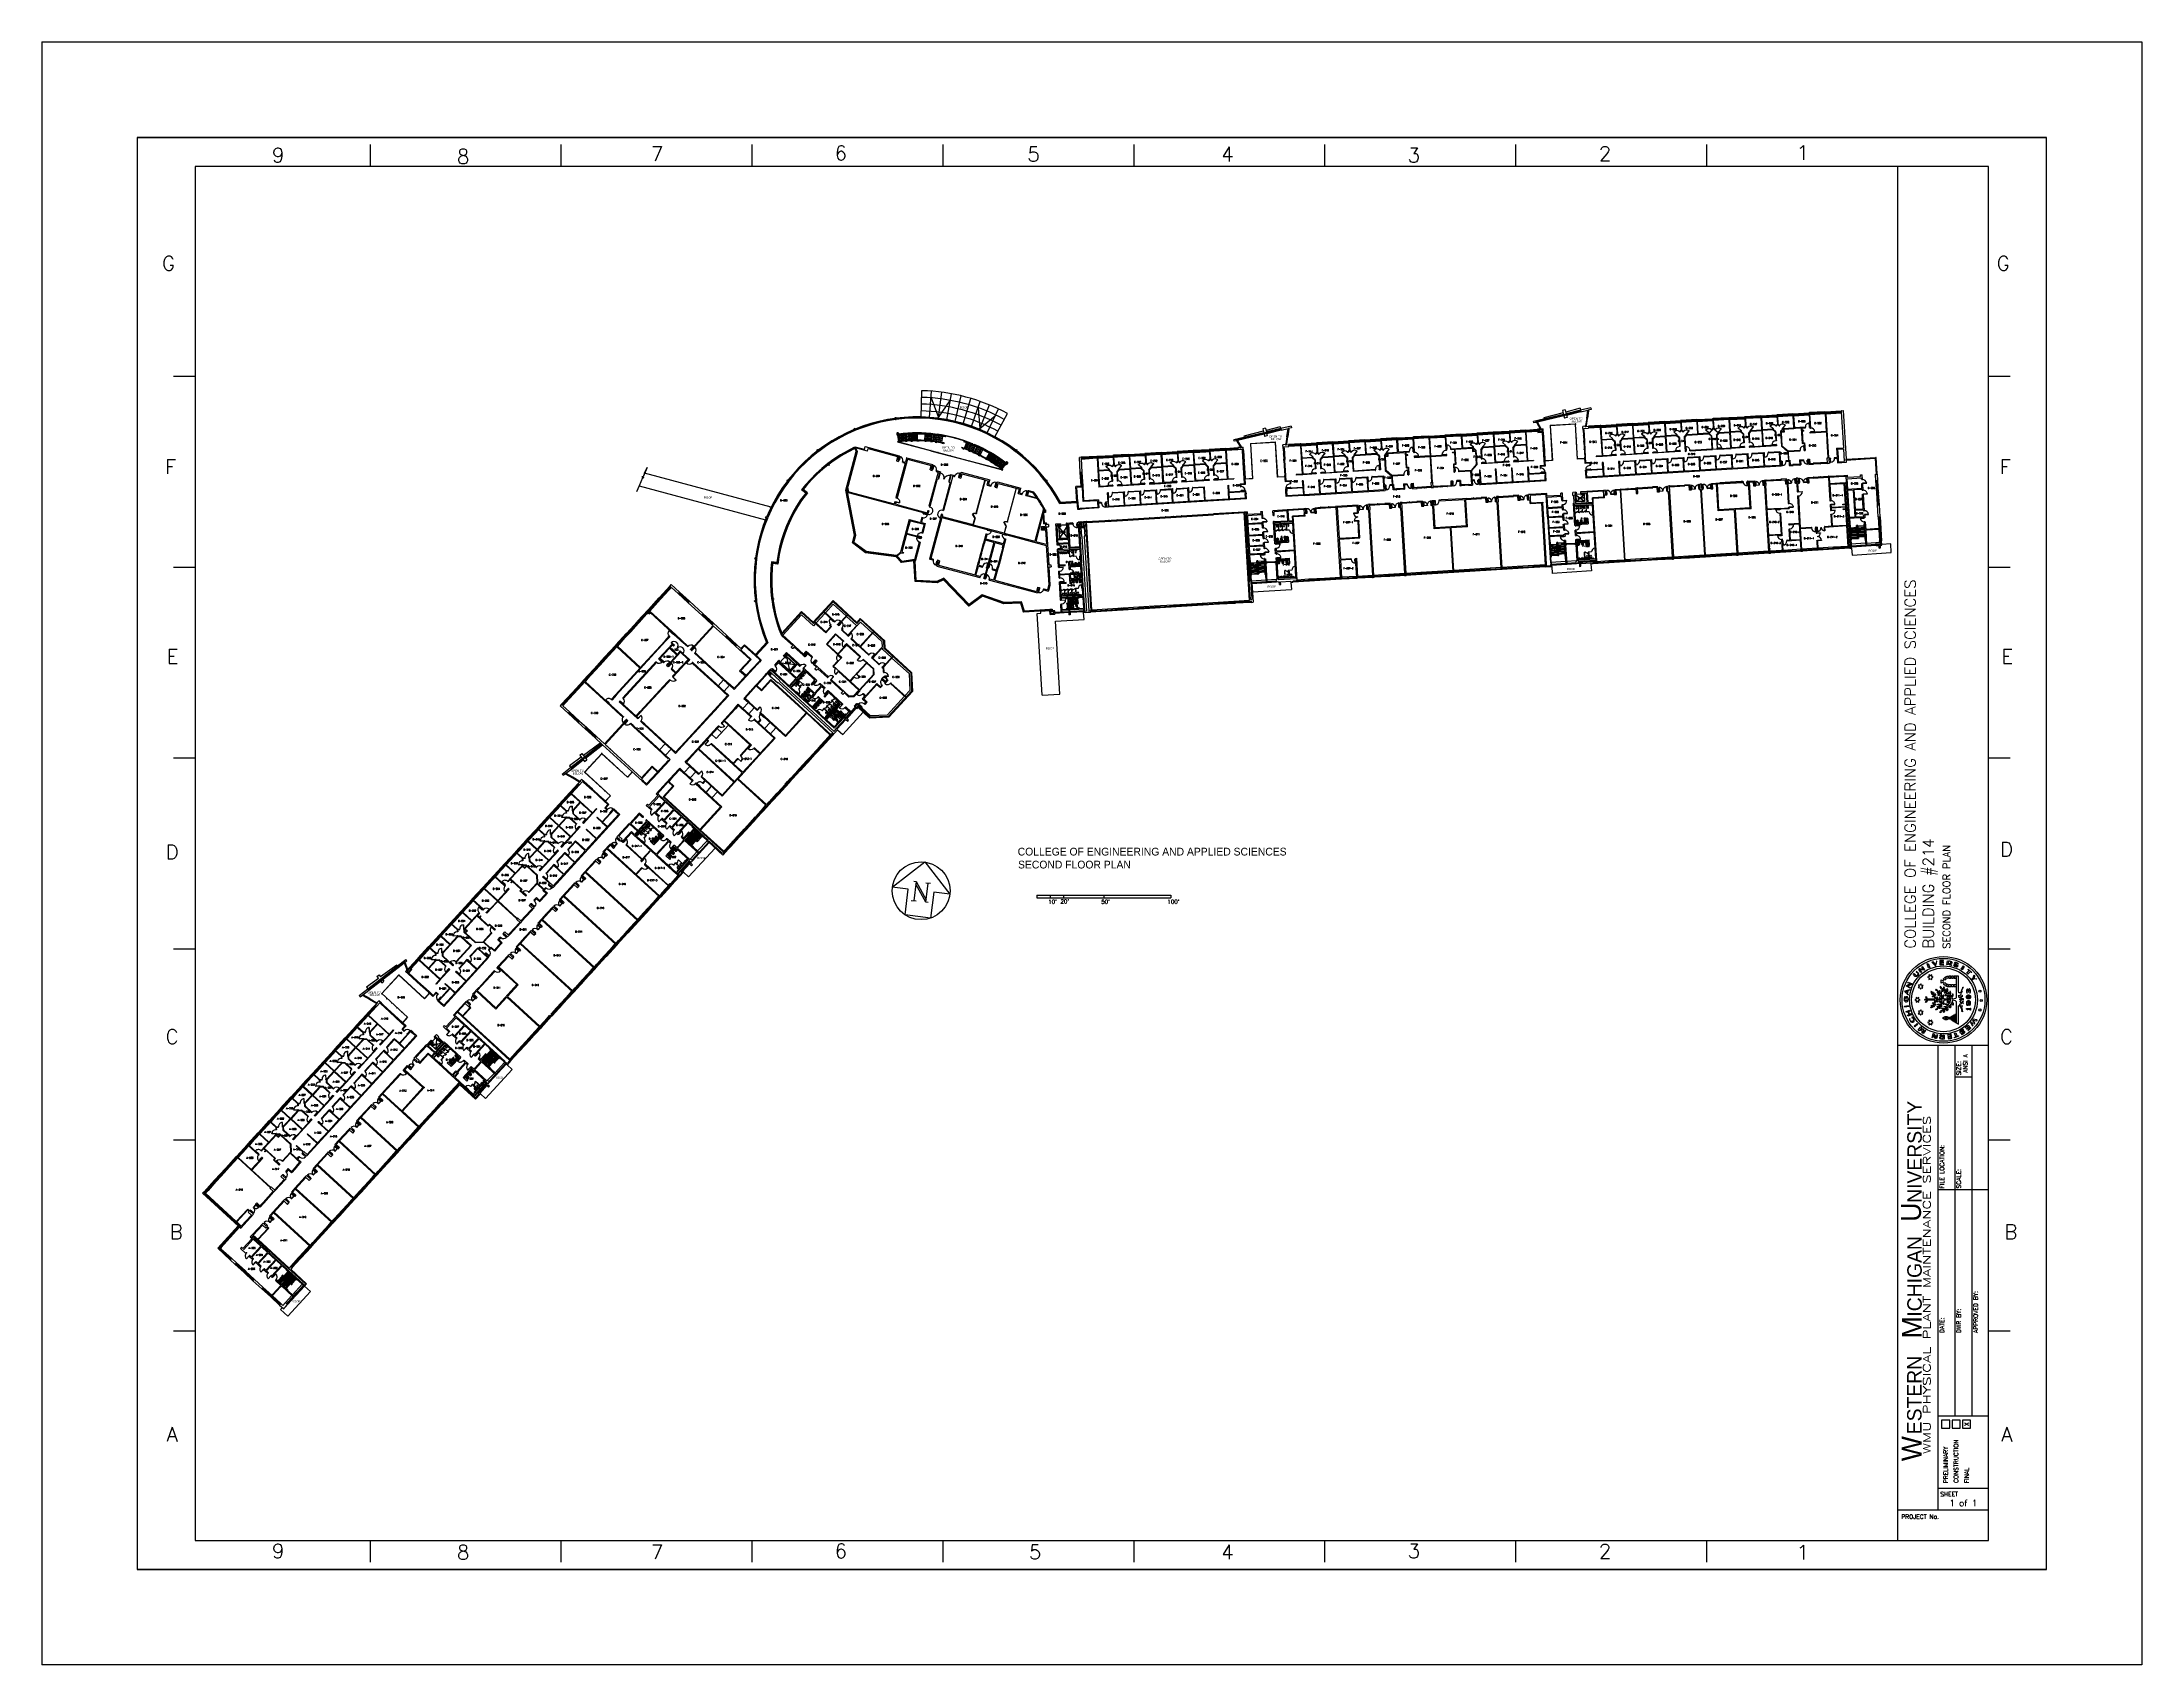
# Paper-space layout '8.5 x 11' of a CAD drawing. Header units: inches. Extents: x -17.9 to -6.9, y -5.1 to 3.4.
# The model-space entities are those that its viewports show. They can reach past a viewport. Long polylines and large blocks are cut down to what shows.
import ezdxf
from ezdxf.enums import TextEntityAlignment as Align

# ---------------------------------------------------------------- set-up
doc = ezdxf.new("R2010")
doc.units = ezdxf.units.IN
doc.header["$LTSCALE"] = 48
doc.header["$MEASUREMENT"] = 0
doc.linetypes.add('HIDDEN', pattern=[0.375, 0.25, -0.125])
doc.layers.get('0').update_dxf_attribs({"linetype": 'CONTINUOUS'})
for name, color, linetype in [('A-DOOR', 5, 'CONTINUOUS'), ('A-FLOR-STRS', 4, 'CONTINUOUS'), ('A-FURN', 6, 'CONTINUOUS'), ('A-GLAZ', 1, 'CONTINUOUS'), ('A-GLAZ-DETL', 5, 'CONTINUOUS'), ('A-NRTH', 3, 'CONTINUOUS'), ('A-ROOF', 5, 'CONTINUOUS'), ('A-SCAL', 7, 'CONTINUOUS'), ('A-TEXT', 3, 'CONTINUOUS'), ('A-WALL', 7, 'CONTINUOUS'), ('A-WALL-SILL', 3, 'CONTINUOUS'), ('SP-RMNO', 7, 'CONTINUOUS'), ('SP-ROOM', 7, 'CONTINUOUS'), ('SP-ROOMF', 7, 'CONTINUOUS'), ('X-TTLB', 7, 'CONTINUOUS')]:
    doc.layers.add(name, color=color, linetype=linetype)
doc.layers.get('0').off()
doc.layers.get('SP-ROOM').off()
doc.layers.get('SP-ROOMF').off()
doc.styles.add('ADESK1', font='romans')
doc.styles.add('ARCH', font='arch.shx')
doc.styles.add('ROMANC', font='romanc', dxfattribs={"height": 6})
doc.styles.add('ROMAND', font='romand', dxfattribs={"height": 0.1})
doc.styles.add('ROMANS', font='ROMANS', dxfattribs={"width": 0.78})
doc.styles.get("Standard").update_dxf_attribs({"font": 'ROMANS.SHX'})
doc.styles.add('TITLE$0$AU101', font='AU101S01.SHX', dxfattribs={"height": 16})

# ---------------------------------------------------------------- blocks, each defined once
blk = doc.blocks.new('8.5 X 11 TITLEBLOCK')
for p, q in [((1.838, -1.174), (2.314, -1.174)), ((2.049, -1.174), (2.049, -3.608)), ((2.138, -1.174), (2.138, -3.115)), ((2.226, -1.174), (2.226, -3.115)), ((2.138, -1.34), (2.226, -1.34)), ((2.049, -1.931), (2.314, -1.931)), ((2.049, -3.115), (2.314, -3.115)), ((2.049, -3.494), (2.314, -3.494)), ((1.838, -3.608), (2.314, -3.608))]:
    blk.add_line(p, q)
at = {"layer": 'X-TTLB'}
for p, q in [((-7.883, 4.08), (3.117, 4.08)), ((-7.883, 4.08), (-7.883, -4.42)), ((3.117, 4.08), (3.117, -4.42)), ((3.117, 3.946), (3.117, -4.286)), ((3.117, 3.68), (3.117, -4.22)), ((-7.383, 3.58), (2.617, 3.58)), ((2.617, 3.58), (-7.383, 3.58)), ((-7.383, 3.58), (-7.383, -3.92)), ((-6.162, 3.428), (-6.162, 3.542)), ((-5.162, 3.428), (-5.162, 3.542)), ((-4.162, 3.428), (-4.162, 3.542)), ((-3.162, 3.428), (-3.162, 3.542)), ((-2.162, 3.428), (-2.162, 3.542)), ((-2.162, 3.428), (-2.162, 3.542)), ((-1.162, 3.428), (-1.162, 3.542)), ((-0.162, 3.428), (-0.162, 3.542)), ((0.838, 3.428), (0.838, 3.542)), ((2.617, -3.92), (2.617, 3.58)), ((2.617, 3.466), (2.617, 3.58)), ((2.314, 3.428), (-7.08, 3.428)), ((-7.08, 3.428), (-7.08, -3.769)), ((1.838, -3.769), (1.838, 3.428)), ((2.314, -3.769), (2.314, 3.428)), ((2.314, 2.33), (2.314, 3.428)), ((-7.193, 2.33), (-7.08, 2.33)), ((2.314, 2.33), (2.428, 2.33)), ((-7.193, 1.33), (-7.08, 1.33)), ((2.314, 1.33), (2.428, 1.33)), ((-7.193, 0.33), (-7.08, 0.33)), ((2.314, 0.33), (2.428, 0.33)), ((-7.193, -0.67), (-7.08, -0.67)), ((-7.193, -0.67), (-7.08, -0.67)), ((1.965, -0.764), (1.967, -0.763)), ((1.973, -0.775), (1.965, -0.764)), ((1.967, -0.763), (1.979, -0.78)), ((1.992, -0.749), (1.997, -0.747)), ((2, -0.769), (1.992, -0.749)), ((1.997, -0.747), (2.006, -0.767)), ((2.006, -0.767), (2, -0.769)), ((2.024, -0.738), (2.017, -0.739)), ((2.017, -0.739), (2.034, -0.757)), ((2.037, -0.752), (2.024, -0.738)), ((2.034, -0.757), (2.038, -0.757)), ((2.041, -0.734), (2.037, -0.752)), ((2.038, -0.757), (2.043, -0.734)), ((2.043, -0.734), (2.041, -0.734)), ((2.064, -0.731), (2.058, -0.731)), ((2.058, -0.731), (2.059, -0.753)), ((2.059, -0.753), (2.065, -0.752)), ((2.078, -0.731), (2.064, -0.731)), ((2.064, -0.733), (2.078, -0.732)), ((2.065, -0.741), (2.064, -0.733)), ((2.079, -0.741), (2.065, -0.741)), ((2.065, -0.742), (2.079, -0.741)), ((2.065, -0.751), (2.065, -0.742)), ((2.079, -0.751), (2.065, -0.751)), ((2.065, -0.752), (2.079, -0.752)), ((2.078, -0.732), (2.078, -0.731)), ((2.079, -0.741), (2.079, -0.741)), ((2.079, -0.752), (2.079, -0.751)), ((2.079, -0.752), (2.079, -0.751)), ((2.096, -0.752), (2.099, -0.732)), ((2.101, -0.754), (2.096, -0.752)), ((2.099, -0.732), (2.115, -0.734)), ((2.103, -0.746), (2.101, -0.754)), ((2.105, -0.734), (2.103, -0.744)), ((2.103, -0.744), (2.11, -0.746)), ((2.107, -0.746), (2.103, -0.746)), ((2.112, -0.735), (2.105, -0.734)), ((2.113, -0.755), (2.107, -0.746)), ((2.11, -0.746), (2.114, -0.745)), ((2.115, -0.736), (2.112, -0.735)), ((2.118, -0.746), (2.113, -0.748)), ((2.113, -0.748), (2.119, -0.757)), ((2.119, -0.757), (2.113, -0.755)), ((2.114, -0.745), (2.116, -0.742)), ((2.115, -0.734), (2.119, -0.736)), ((2.116, -0.739), (2.115, -0.736)), ((2.116, -0.742), (2.116, -0.739)), ((2.121, -0.744), (2.118, -0.746)), ((2.118, -0.756), (2.118, -0.757)), ((2.119, -0.736), (2.121, -0.74)), ((2.121, -0.74), (2.121, -0.744)), ((2.132, -0.755), (2.13, -0.756)), ((2.13, -0.756), (2.133, -0.76)), ((2.133, -0.757), (2.132, -0.755)), ((2.135, -0.743), (2.133, -0.746)), ((2.133, -0.746), (2.135, -0.75)), ((2.136, -0.759), (2.133, -0.757)), ((2.133, -0.76), (2.14, -0.763)), ((2.137, -0.742), (2.135, -0.743)), ((2.135, -0.75), (2.138, -0.752)), ((2.14, -0.762), (2.136, -0.759)), ((2.14, -0.741), (2.137, -0.742)), ((2.138, -0.752), (2.147, -0.757)), ((2.139, -0.746), (2.14, -0.744)), ((2.139, -0.748), (2.139, -0.746)), ((2.152, -0.755), (2.139, -0.748)), ((2.144, -0.742), (2.14, -0.741)), ((2.14, -0.744), (2.144, -0.743)), ((2.145, -0.762), (2.14, -0.762)), ((2.14, -0.763), (2.146, -0.764)), ((2.151, -0.744), (2.144, -0.742)), ((2.144, -0.743), (2.149, -0.745)), ((2.147, -0.761), (2.145, -0.762)), ((2.146, -0.764), (2.15, -0.764)), ((2.147, -0.757), (2.148, -0.759)), ((2.148, -0.759), (2.147, -0.761)), ((2.149, -0.745), (2.153, -0.747)), ((2.15, -0.764), (2.152, -0.763)), ((2.156, -0.748), (2.151, -0.744)), ((2.154, -0.758), (2.152, -0.755)), ((2.152, -0.763), (2.154, -0.758)), ((2.153, -0.747), (2.155, -0.749)), ((2.154, -0.758), (2.154, -0.758)), ((2.155, -0.749), (2.156, -0.748)), ((2.171, -0.777), (2.182, -0.759)), ((2.187, -0.762), (2.176, -0.78)), ((2.182, -0.759), (2.187, -0.762)), ((2.314, -0.67), (2.428, -0.67)), ((2.314, -0.67), (2.428, -0.67)), ((1.884, -0.866), (1.886, -0.861)), ((1.903, -0.875), (1.884, -0.866)), ((1.884, -0.866), (1.884, -0.866)), ((1.886, -0.861), (1.904, -0.852)), ((1.912, -0.856), (1.889, -0.866)), ((1.889, -0.866), (1.904, -0.873)), ((1.892, -0.847), (1.893, -0.845)), ((1.904, -0.852), (1.892, -0.847)), ((1.893, -0.845), (1.913, -0.853)), ((1.904, -0.873), (1.903, -0.875)), ((1.913, -0.853), (1.912, -0.856)), ((1.913, -0.853), (1.913, -0.853)), ((1.92, -0.804), (1.924, -0.799)), ((1.93, -0.814), (1.92, -0.804)), ((1.924, -0.799), (1.934, -0.809)), ((1.935, -0.815), (1.93, -0.814)), ((1.934, -0.809), (1.937, -0.811)), ((1.945, -0.798), (1.935, -0.788)), ((1.935, -0.788), (1.935, -0.788)), ((1.935, -0.788), (1.946, -0.797)), ((1.938, -0.814), (1.935, -0.815)), ((1.937, -0.811), (1.941, -0.809)), ((1.942, -0.812), (1.938, -0.814)), ((1.941, -0.809), (1.945, -0.805)), ((1.945, -0.809), (1.942, -0.812)), ((1.946, -0.801), (1.945, -0.798)), ((1.945, -0.805), (1.946, -0.801)), ((1.947, -0.804), (1.945, -0.809)), ((1.946, -0.797), (1.947, -0.801)), ((1.947, -0.801), (1.947, -0.804)), ((1.948, -0.777), (1.952, -0.773)), ((1.96, -0.794), (1.948, -0.777)), ((1.952, -0.773), (1.973, -0.775)), ((1.977, -0.782), (1.952, -0.779)), ((1.952, -0.779), (1.962, -0.792)), ((1.962, -0.792), (1.96, -0.794)), ((1.979, -0.78), (1.977, -0.782)), ((2.061, -0.867), (2.061, -0.868)), ((2.064, -0.868), (2.061, -0.867)), ((2.061, -0.868), (2.061, -0.87)), ((2.061, -0.87), (2.063, -0.875)), ((2.063, -0.875), (2.065, -0.879)), ((2.068, -0.873), (2.064, -0.868)), ((2.065, -0.837), (2.066, -0.832)), ((2.065, -0.843), (2.065, -0.837)), ((2.066, -0.849), (2.065, -0.843)), ((2.065, -0.879), (2.068, -0.88)), ((2.066, -0.832), (2.076, -0.835)), ((2.076, -0.845), (2.066, -0.849)), ((2.07, -0.876), (2.068, -0.873)), ((2.068, -0.88), (2.07, -0.88)), ((2.071, -0.877), (2.07, -0.876)), ((2.07, -0.88), (2.079, -0.886)), ((2.075, -0.879), (2.071, -0.877)), ((2.076, -0.835), (2.075, -0.84)), ((2.075, -0.84), (2.076, -0.845)), ((2.081, -0.882), (2.075, -0.879)), ((2.076, -0.845), (2.076, -0.845)), ((2.08, -0.825), (2.077, -0.829)), ((2.077, -0.829), (2.087, -0.832)), ((2.087, -0.847), (2.077, -0.851)), ((2.077, -0.851), (2.08, -0.856)), ((2.078, -0.851), (2.078, -0.851)), ((2.078, -0.851), (2.078, -0.851)), ((2.079, -0.868), (2.078, -0.87)), ((2.078, -0.87), (2.078, -0.873)), ((2.078, -0.873), (2.079, -0.877)), ((2.079, -0.851), (2.079, -0.851)), ((2.079, -0.851), (2.079, -0.851)), ((2.08, -0.868), (2.079, -0.868)), ((2.079, -0.877), (2.081, -0.882)), ((2.083, -0.821), (2.08, -0.825)), ((2.08, -0.85), (2.08, -0.85)), ((2.08, -0.85), (2.08, -0.85)), ((2.08, -0.856), (2.083, -0.859)), ((2.082, -0.871), (2.08, -0.868)), ((2.081, -0.85), (2.081, -0.85)), ((2.082, -0.849), (2.082, -0.849)), ((2.082, -0.85), (2.082, -0.85)), ((2.084, -0.874), (2.082, -0.871)), ((2.086, -0.818), (2.083, -0.821)), ((2.083, -0.849), (2.083, -0.849)), ((2.083, -0.849), (2.083, -0.849)), ((2.083, -0.859), (2.086, -0.862)), ((2.084, -0.849), (2.084, -0.849)), ((2.084, -0.849), (2.084, -0.849)), ((2.085, -0.877), (2.084, -0.874)), ((2.084, -0.881), (2.085, -0.877)), ((2.085, -0.848), (2.085, -0.848)), ((2.093, -0.826), (2.086, -0.818)), ((2.086, -0.848), (2.086, -0.848)), ((2.086, -0.848), (2.086, -0.848)), ((2.086, -0.862), (2.093, -0.854)), ((2.087, -0.832), (2.09, -0.829)), ((2.09, -0.851), (2.087, -0.847)), ((2.087, -0.847), (2.087, -0.847)), ((2.087, -0.848), (2.087, -0.848)), ((2.089, -0.816), (2.093, -0.814)), ((2.095, -0.825), (2.089, -0.816)), ((2.095, -0.855), (2.089, -0.864)), ((2.089, -0.864), (2.093, -0.866)), ((2.09, -0.829), (2.093, -0.826)), ((2.093, -0.854), (2.09, -0.851)), ((2.093, -0.814), (2.098, -0.813)), ((2.093, -0.866), (2.098, -0.867)), ((2.099, -0.824), (2.095, -0.825)), ((2.099, -0.857), (2.095, -0.855)), ((2.097, -0.878), (2.096, -0.879)), ((2.096, -0.879), (2.096, -0.882)), ((2.098, -0.878), (2.097, -0.878)), ((2.098, -0.813), (2.102, -0.813)), ((2.098, -0.867), (2.102, -0.868)), ((2.099, -0.88), (2.098, -0.878)), ((2.102, -0.823), (2.099, -0.824)), ((2.102, -0.857), (2.099, -0.857)), ((2.1, -0.882), (2.099, -0.88)), ((2.102, -0.813), (2.102, -0.823)), ((2.102, -0.868), (2.102, -0.857)), ((2.102, -0.868), (2.102, -0.857)), ((2.117, -0.813), (2.106, -0.813)), ((2.106, -0.813), (2.106, -0.823)), ((2.106, -0.823), (2.117, -0.823)), ((2.106, -0.868), (2.106, -0.857)), ((2.106, -0.857), (2.117, -0.857)), ((2.117, -0.868), (2.106, -0.868)), ((2.117, -0.823), (2.117, -0.813)), ((2.117, -0.857), (2.117, -0.868)), ((2.131, -0.813), (2.12, -0.813)), ((2.12, -0.813), (2.12, -0.823)), ((2.12, -0.813), (2.12, -0.823)), ((2.12, -0.823), (2.131, -0.823)), ((2.12, -0.857), (2.131, -0.857)), ((2.12, -0.868), (2.12, -0.857)), ((2.131, -0.868), (2.12, -0.868)), ((2.131, -0.823), (2.131, -0.813)), ((2.131, -0.857), (2.131, -0.868)), ((2.134, -0.813), (2.134, -0.823)), ((2.145, -0.813), (2.134, -0.813)), ((2.134, -0.823), (2.145, -0.823)), ((2.134, -0.857), (2.145, -0.857)), ((2.134, -0.868), (2.134, -0.857)), ((2.145, -0.868), (2.134, -0.868)), ((2.156, -0.813), (2.145, -0.813)), ((2.145, -0.813), (2.145, -0.926)), ((2.145, -0.823), (2.145, -0.813)), ((2.145, -0.857), (2.145, -0.868)), ((2.156, -0.888), (2.156, -0.813)), ((2.175, -0.88), (2.17, -0.894)), ((2.176, -0.78), (2.171, -0.777)), ((2.178, -0.873), (2.175, -0.88)), ((2.175, -0.882), (2.179, -0.876)), ((2.18, -0.871), (2.178, -0.873)), ((2.179, -0.876), (2.183, -0.872)), ((2.181, -0.872), (2.18, -0.871)), ((2.183, -0.872), (2.181, -0.872)), ((2.181, -0.872), (2.181, -0.872)), ((2.2, -0.798), (2.213, -0.784)), ((2.205, -0.803), (2.2, -0.798)), ((2.219, -0.789), (2.205, -0.803)), ((2.207, -0.778), (2.208, -0.777)), ((2.213, -0.784), (2.207, -0.778)), ((2.208, -0.777), (2.226, -0.793)), ((2.225, -0.794), (2.219, -0.789)), ((2.226, -0.793), (2.225, -0.794)), ((2.226, -0.794), (2.226, -0.793)), ((2.226, -0.827), (2.234, -0.822)), ((2.23, -0.832), (2.226, -0.827)), ((2.237, -0.827), (2.23, -0.832)), ((2.234, -0.822), (2.238, -0.806)), ((2.253, -0.828), (2.237, -0.827)), ((2.238, -0.806), (2.241, -0.811)), ((2.241, -0.811), (2.238, -0.825)), ((2.238, -0.825), (2.251, -0.826)), ((2.251, -0.826), (2.253, -0.828)), ((2.253, -0.828), (2.253, -0.828)), ((1.873, -0.922), (1.872, -0.929)), ((1.872, -0.929), (1.872, -0.934)), ((1.872, -0.934), (1.872, -0.94)), ((1.872, -0.94), (1.875, -0.944)), ((1.877, -0.922), (1.873, -0.922)), ((1.873, -0.932), (1.875, -0.926)), ((1.874, -0.937), (1.873, -0.932)), ((1.876, -0.94), (1.874, -0.937)), ((1.874, -0.97), (1.895, -0.966)), ((1.875, -0.975), (1.874, -0.97)), ((1.875, -0.926), (1.877, -0.922)), ((1.875, -0.944), (1.877, -0.946)), ((1.896, -0.972), (1.875, -0.975)), ((1.876, -0.894), (1.877, -0.89)), ((1.894, -0.911), (1.876, -0.894)), ((1.876, -0.894), (1.876, -0.894)), ((1.881, -0.941), (1.876, -0.94)), ((1.877, -0.89), (1.901, -0.883)), ((1.891, -0.891), (1.877, -0.895)), ((1.877, -0.895), (1.888, -0.904)), ((1.877, -0.946), (1.879, -0.947)), ((1.879, -0.947), (1.885, -0.947)), ((1.89, -0.922), (1.881, -0.921)), ((1.881, -0.921), (1.881, -0.931)), ((1.881, -0.931), (1.882, -0.931)), ((1.885, -0.941), (1.881, -0.941)), ((1.882, -0.931), (1.883, -0.925)), ((1.883, -0.925), (1.889, -0.925)), ((1.888, -0.94), (1.885, -0.941)), ((1.885, -0.947), (1.887, -0.946)), ((1.887, -0.946), (1.889, -0.945)), ((1.891, -0.89), (1.888, -0.905)), ((1.888, -0.904), (1.891, -0.891)), ((1.888, -0.905), (1.894, -0.91)), ((1.891, -0.937), (1.888, -0.94)), ((1.889, -0.925), (1.891, -0.927)), ((1.889, -0.945), (1.892, -0.94)), ((1.892, -0.926), (1.89, -0.922)), ((1.9, -0.887), (1.891, -0.89)), ((1.891, -0.927), (1.892, -0.932)), ((1.892, -0.932), (1.891, -0.937)), ((1.893, -0.932), (1.892, -0.926)), ((1.892, -0.94), (1.893, -0.932)), ((1.894, -0.91), (1.894, -0.909)), ((1.894, -0.91), (1.894, -0.911)), ((1.895, -0.966), (1.896, -0.972)), ((1.901, -0.883), (1.9, -0.887)), ((1.981, -0.935), (1.978, -0.937)), ((1.978, -0.937), (1.978, -0.938)), ((1.981, -0.937), (1.978, -0.938)), ((1.987, -0.933), (1.981, -0.935)), ((1.987, -0.939), (1.981, -0.937)), ((1.985, -0.922), (1.984, -0.923)), ((1.984, -0.923), (1.985, -0.926)), ((1.984, -0.949), (1.985, -0.946)), ((1.985, -0.95), (1.984, -0.949)), ((1.986, -0.921), (1.985, -0.922)), ((1.985, -0.926), (1.99, -0.934)), ((1.985, -0.946), (1.99, -0.938)), ((1.986, -0.951), (1.985, -0.95)), ((1.99, -0.925), (1.986, -0.921)), ((1.99, -0.947), (1.986, -0.951)), ((1.99, -0.934), (1.987, -0.933)), ((1.99, -0.938), (1.987, -0.939)), ((1.993, -0.929), (1.99, -0.925)), ((1.993, -0.943), (1.99, -0.947)), ((1.993, -0.933), (1.993, -0.929)), ((1.993, -0.934), (1.993, -0.933)), ((2.034, -0.934), (1.993, -0.934)), ((1.993, -0.938), (1.993, -0.939)), ((2.034, -0.938), (1.993, -0.938)), ((1.993, -0.939), (1.993, -0.943)), ((2.011, -0.893), (2.011, -0.894)), ((2.013, -0.893), (2.011, -0.893)), ((2.011, -0.894), (2.014, -0.898)), ((2.011, -0.978), (2.014, -0.974)), ((2.011, -0.979), (2.011, -0.978)), ((2.013, -0.979), (2.011, -0.979)), ((2.018, -0.895), (2.013, -0.893)), ((2.018, -0.977), (2.013, -0.979)), ((2.014, -0.898), (2.018, -0.9)), ((2.015, -0.904), (2.014, -0.906)), ((2.014, -0.906), (2.018, -0.907)), ((2.014, -0.966), (2.018, -0.965)), ((2.015, -0.968), (2.014, -0.966)), ((2.014, -0.974), (2.018, -0.972)), ((2.018, -0.904), (2.015, -0.904)), ((2.018, -0.968), (2.015, -0.968)), ((2.02, -0.898), (2.018, -0.895)), ((2.018, -0.9), (2.023, -0.906)), ((2.021, -0.904), (2.018, -0.904)), ((2.018, -0.907), (2.022, -0.907)), ((2.018, -0.965), (2.022, -0.965)), ((2.018, -0.972), (2.023, -0.966)), ((2.021, -0.968), (2.018, -0.968)), ((2.02, -0.974), (2.018, -0.977)), ((2.02, -0.917), (2.019, -0.919)), ((2.019, -0.919), (2.021, -0.92)), ((2.019, -0.953), (2.021, -0.952)), ((2.02, -0.955), (2.019, -0.953)), ((2.02, -0.899), (2.02, -0.898)), ((2.025, -0.905), (2.02, -0.899)), ((2.023, -0.916), (2.02, -0.917)), ((2.02, -0.919), (2.02, -0.918)), ((2.023, -0.956), (2.02, -0.955)), ((2.025, -0.967), (2.02, -0.973)), ((2.02, -0.973), (2.02, -0.974)), ((2.023, -0.906), (2.021, -0.904)), ((2.021, -0.92), (2.027, -0.92)), ((2.021, -0.952), (2.027, -0.952)), ((2.023, -0.966), (2.021, -0.968)), ((2.022, -0.907), (2.023, -0.907)), ((2.022, -0.965), (2.023, -0.965)), ((2.023, -0.907), (2.029, -0.915)), ((2.027, -0.915), (2.023, -0.916)), ((2.027, -0.957), (2.023, -0.956)), ((2.023, -0.965), (2.029, -0.957)), ((2.026, -0.9), (2.025, -0.905)), ((2.026, -0.972), (2.025, -0.967)), ((2.026, -0.898), (2.026, -0.899)), ((2.028, -0.899), (2.026, -0.898)), ((2.026, -0.899), (2.026, -0.9)), ((2.026, -0.973), (2.026, -0.972)), ((2.026, -0.973), (2.026, -0.974)), ((2.026, -0.974), (2.026, -0.973)), ((2.028, -0.973), (2.026, -0.974)), ((2.027, -0.907), (2.028, -0.905)), ((2.032, -0.914), (2.027, -0.907)), ((2.029, -0.915), (2.027, -0.915)), ((2.027, -0.92), (2.029, -0.918)), ((2.027, -0.952), (2.029, -0.954)), ((2.029, -0.957), (2.027, -0.957)), ((2.032, -0.958), (2.027, -0.965)), ((2.027, -0.965), (2.028, -0.967)), ((2.029, -0.901), (2.028, -0.899)), ((2.028, -0.905), (2.029, -0.901)), ((2.028, -0.967), (2.029, -0.971)), ((2.029, -0.971), (2.028, -0.973)), ((2.029, -0.918), (2.034, -0.934)), ((2.029, -0.954), (2.034, -0.938)), ((2.033, -0.908), (2.032, -0.914)), ((2.032, -0.917), (2.035, -0.914)), ((2.038, -0.93), (2.032, -0.917)), ((2.038, -0.942), (2.032, -0.955)), ((2.032, -0.955), (2.035, -0.958)), ((2.033, -0.964), (2.032, -0.958)), ((2.035, -0.907), (2.033, -0.908)), ((2.035, -0.965), (2.033, -0.964)), ((2.037, -0.907), (2.035, -0.907)), ((2.035, -0.914), (2.037, -0.91)), ((2.035, -0.958), (2.037, -0.962)), ((2.037, -0.965), (2.035, -0.965)), ((2.037, -0.882), (2.036, -0.884)), ((2.036, -0.884), (2.036, -0.885)), ((2.036, -0.885), (2.037, -0.887)), ((2.036, -0.987), (2.037, -0.985)), ((2.036, -0.988), (2.036, -0.987)), ((2.037, -0.99), (2.036, -0.988)), ((2.04, -0.882), (2.037, -0.882)), ((2.037, -0.887), (2.042, -0.888)), ((2.037, -0.91), (2.037, -0.907)), ((2.037, -0.962), (2.037, -0.965)), ((2.037, -0.985), (2.042, -0.984)), ((2.04, -0.99), (2.037, -0.99)), ((2.041, -0.927), (2.038, -0.93)), ((2.041, -0.945), (2.038, -0.942)), ((2.039, -0.932), (2.04, -0.931)), ((2.039, -0.934), (2.039, -0.932)), ((2.071, -0.933), (2.039, -0.934)), ((2.071, -0.939), (2.039, -0.938)), ((2.039, -0.938), (2.039, -0.94)), ((2.039, -0.94), (2.04, -0.941)), ((2.044, -0.884), (2.04, -0.882)), ((2.04, -0.931), (2.043, -0.93)), ((2.04, -0.941), (2.043, -0.942)), ((2.044, -0.988), (2.04, -0.99)), ((2.043, -0.924), (2.041, -0.927)), ((2.043, -0.948), (2.041, -0.945)), ((2.042, -0.888), (2.044, -0.889)), ((2.042, -0.984), (2.044, -0.983)), ((2.045, -0.922), (2.043, -0.924)), ((2.043, -0.93), (2.046, -0.927)), ((2.043, -0.942), (2.046, -0.945)), ((2.045, -0.95), (2.043, -0.948)), ((2.045, -0.887), (2.044, -0.884)), ((2.044, -0.889), (2.054, -0.898)), ((2.045, -0.899), (2.044, -0.9)), ((2.044, -0.9), (2.046, -0.901)), ((2.044, -0.972), (2.046, -0.971)), ((2.045, -0.973), (2.044, -0.972)), ((2.044, -0.983), (2.054, -0.974)), ((2.045, -0.985), (2.044, -0.988)), ((2.049, -0.889), (2.045, -0.887)), ((2.046, -0.897), (2.045, -0.899)), ((2.046, -0.925), (2.045, -0.922)), ((2.046, -0.947), (2.045, -0.95)), ((2.046, -0.975), (2.045, -0.973)), ((2.049, -0.983), (2.045, -0.985)), ((2.05, -0.897), (2.046, -0.897)), ((2.046, -0.901), (2.053, -0.9)), ((2.046, -0.927), (2.046, -0.925)), ((2.046, -0.945), (2.046, -0.947)), ((2.046, -0.971), (2.053, -0.972)), ((2.05, -0.975), (2.046, -0.975)), ((2.049, -0.909), (2.048, -0.912)), ((2.048, -0.912), (2.05, -0.913)), ((2.048, -0.96), (2.05, -0.959)), ((2.049, -0.963), (2.048, -0.96)), ((2.056, -0.896), (2.049, -0.889)), ((2.053, -0.908), (2.049, -0.909)), ((2.053, -0.964), (2.049, -0.963)), ((2.056, -0.976), (2.049, -0.983)), ((2.054, -0.898), (2.05, -0.897)), ((2.05, -0.913), (2.057, -0.913)), ((2.05, -0.959), (2.057, -0.959)), ((2.054, -0.974), (2.05, -0.975)), ((2.053, -0.9), (2.061, -0.908)), ((2.058, -0.908), (2.053, -0.908)), ((2.058, -0.964), (2.053, -0.964)), ((2.053, -0.972), (2.061, -0.964)), ((2.057, -0.923), (2.055, -0.925)), ((2.055, -0.925), (2.056, -0.927)), ((2.055, -0.947), (2.056, -0.945)), ((2.057, -0.949), (2.055, -0.947)), ((2.057, -0.889), (2.056, -0.892)), ((2.056, -0.892), (2.056, -0.896)), ((2.056, -0.927), (2.059, -0.928)), ((2.056, -0.945), (2.059, -0.944)), ((2.056, -0.98), (2.056, -0.976)), ((2.057, -0.983), (2.056, -0.98)), ((2.059, -0.889), (2.057, -0.889)), ((2.057, -0.913), (2.062, -0.911)), ((2.062, -0.922), (2.057, -0.923)), ((2.062, -0.95), (2.057, -0.949)), ((2.057, -0.959), (2.062, -0.961)), ((2.059, -0.983), (2.057, -0.983)), ((2.058, -0.899), (2.059, -0.897)), ((2.064, -0.907), (2.058, -0.899)), ((2.061, -0.908), (2.058, -0.908)), ((2.061, -0.964), (2.058, -0.964)), ((2.064, -0.965), (2.058, -0.973)), ((2.058, -0.973), (2.059, -0.975)), ((2.06, -0.89), (2.059, -0.889)), ((2.059, -0.897), (2.06, -0.894)), ((2.059, -0.928), (2.066, -0.927)), ((2.059, -0.944), (2.066, -0.945)), ((2.059, -0.975), (2.06, -0.978)), ((2.06, -0.982), (2.059, -0.983)), ((2.06, -0.894), (2.06, -0.89)), ((2.06, -0.978), (2.06, -0.982)), ((2.062, -0.911), (2.069, -0.923)), ((2.066, -0.922), (2.062, -0.922)), ((2.062, -0.961), (2.069, -0.949)), ((2.066, -0.95), (2.062, -0.95)), ((2.065, -0.898), (2.064, -0.9)), ((2.064, -0.9), (2.064, -0.903)), ((2.064, -0.903), (2.064, -0.907)), ((2.064, -0.969), (2.064, -0.965)), ((2.064, -0.972), (2.064, -0.969)), ((2.065, -0.974), (2.064, -0.972)), ((2.066, -0.898), (2.065, -0.898)), ((2.066, -0.974), (2.065, -0.974)), ((2.067, -0.898), (2.066, -0.898)), ((2.066, -0.91), (2.067, -0.909)), ((2.074, -0.921), (2.066, -0.91)), ((2.069, -0.923), (2.066, -0.922)), ((2.066, -0.927), (2.069, -0.926)), ((2.066, -0.945), (2.069, -0.946)), ((2.069, -0.949), (2.066, -0.95)), ((2.074, -0.952), (2.066, -0.962)), ((2.066, -0.962), (2.067, -0.963)), ((2.067, -0.974), (2.066, -0.974)), ((2.068, -0.902), (2.067, -0.898)), ((2.067, -0.909), (2.068, -0.906)), ((2.067, -0.963), (2.068, -0.966)), ((2.068, -0.97), (2.067, -0.974)), ((2.07, -0.888), (2.068, -0.89)), ((2.068, -0.89), (2.069, -0.892)), ((2.068, -0.906), (2.068, -0.902)), ((2.068, -0.966), (2.068, -0.97)), ((2.068, -0.97), (2.068, -0.97)), ((2.068, -0.982), (2.069, -0.98)), ((2.07, -0.984), (2.068, -0.982)), ((2.069, -0.892), (2.07, -0.894)), ((2.069, -0.926), (2.071, -0.933)), ((2.069, -0.946), (2.071, -0.939)), ((2.069, -0.98), (2.07, -0.978)), ((2.075, -0.886), (2.07, -0.888)), ((2.07, -0.894), (2.076, -0.891)), ((2.07, -0.978), (2.076, -0.981)), ((2.075, -0.986), (2.07, -0.984)), ((2.07, -0.992), (2.079, -0.986)), ((2.075, -0.916), (2.074, -0.921)), ((2.075, -0.956), (2.074, -0.952)), ((2.079, -0.886), (2.075, -0.886)), ((2.076, -0.912), (2.075, -0.916)), ((2.075, -0.923), (2.077, -0.922)), ((2.078, -0.928), (2.075, -0.923)), ((2.078, -0.944), (2.075, -0.949)), ((2.075, -0.949), (2.077, -0.95)), ((2.076, -0.96), (2.075, -0.956)), ((2.079, -0.986), (2.075, -0.986)), ((2.076, -0.891), (2.08, -0.887)), ((2.078, -0.911), (2.076, -0.912)), ((2.078, -0.961), (2.076, -0.96)), ((2.076, -0.981), (2.08, -0.985)), ((2.077, -0.922), (2.079, -0.919)), ((2.077, -0.95), (2.079, -0.953)), ((2.079, -0.912), (2.078, -0.911)), ((2.081, -0.934), (2.078, -0.928)), ((2.081, -0.938), (2.078, -0.944)), ((2.079, -0.96), (2.078, -0.961)), ((2.08, -0.914), (2.079, -0.912)), ((2.079, -0.919), (2.08, -0.914)), ((2.079, -0.953), (2.08, -0.958)), ((2.08, -0.958), (2.079, -0.96)), ((2.08, -0.887), (2.082, -0.886)), ((2.08, -0.958), (2.08, -0.957)), ((2.08, -0.985), (2.082, -0.986)), ((2.086, -0.896), (2.081, -0.898)), ((2.081, -0.898), (2.081, -0.899)), ((2.081, -0.899), (2.082, -0.9)), ((2.117, -0.934), (2.081, -0.934)), ((2.117, -0.938), (2.081, -0.938)), ((2.081, -0.973), (2.082, -0.972)), ((2.081, -0.973), (2.081, -0.973)), ((2.081, -0.974), (2.081, -0.973)), ((2.086, -0.976), (2.081, -0.974)), ((2.082, -0.886), (2.093, -0.896)), ((2.082, -0.9), (2.084, -0.901)), ((2.082, -0.972), (2.084, -0.971)), ((2.082, -0.986), (2.093, -0.976)), ((2.083, -0.883), (2.084, -0.881)), ((2.085, -0.883), (2.083, -0.883)), ((2.083, -0.989), (2.084, -0.991)), ((2.085, -0.989), (2.083, -0.989)), ((2.084, -0.901), (2.089, -0.9)), ((2.084, -0.971), (2.089, -0.972)), ((2.092, -0.887), (2.085, -0.883)), ((2.088, -0.91), (2.085, -0.913)), ((2.085, -0.913), (2.086, -0.914)), ((2.085, -0.959), (2.086, -0.958)), ((2.088, -0.962), (2.085, -0.959)), ((2.092, -0.985), (2.085, -0.989)), ((2.09, -0.895), (2.086, -0.896)), ((2.086, -0.914), (2.089, -0.915)), ((2.086, -0.958), (2.089, -0.957)), ((2.09, -0.977), (2.086, -0.976)), ((2.093, -0.908), (2.088, -0.91)), ((2.093, -0.964), (2.088, -0.962)), ((2.089, -0.9), (2.094, -0.898)), ((2.089, -0.915), (2.097, -0.914)), ((2.089, -0.957), (2.097, -0.958)), ((2.089, -0.972), (2.094, -0.974)), ((2.093, -0.896), (2.09, -0.895)), ((2.093, -0.976), (2.09, -0.977)), ((2.096, -0.891), (2.092, -0.887)), ((2.096, -0.981), (2.092, -0.985)), ((2.097, -0.907), (2.093, -0.908)), ((2.097, -0.965), (2.093, -0.964)), ((2.094, -0.898), (2.104, -0.909)), ((2.094, -0.974), (2.104, -0.963)), ((2.096, -0.882), (2.095, -0.888)), ((2.095, -0.888), (2.096, -0.891)), ((2.095, -0.984), (2.096, -0.981)), ((2.096, -0.99), (2.095, -0.984)), ((2.099, -0.922), (2.096, -0.925)), ((2.096, -0.925), (2.097, -0.927)), ((2.096, -0.947), (2.097, -0.945)), ((2.099, -0.95), (2.096, -0.947)), ((2.1, -0.908), (2.097, -0.907)), ((2.097, -0.914), (2.104, -0.912)), ((2.097, -0.927), (2.099, -0.928)), ((2.097, -0.945), (2.099, -0.944)), ((2.097, -0.958), (2.104, -0.96)), ((2.1, -0.964), (2.097, -0.965)), ((2.098, -0.894), (2.099, -0.891)), ((2.1, -0.895), (2.098, -0.894)), ((2.1, -0.977), (2.098, -0.978)), ((2.098, -0.978), (2.099, -0.981)), ((2.099, -0.891), (2.1, -0.888)), ((2.104, -0.922), (2.099, -0.922)), ((2.099, -0.928), (2.104, -0.928)), ((2.099, -0.944), (2.104, -0.944)), ((2.104, -0.95), (2.099, -0.95)), ((2.099, -0.981), (2.1, -0.984)), ((2.1, -0.99), (2.099, -0.992)), ((2.1, -0.885), (2.1, -0.882)), ((2.1, -0.888), (2.1, -0.885)), ((2.106, -0.901), (2.1, -0.895)), ((2.104, -0.909), (2.1, -0.908)), ((2.104, -0.963), (2.1, -0.964)), ((2.106, -0.971), (2.1, -0.977)), ((2.1, -0.984), (2.1, -0.987)), ((2.1, -0.987), (2.1, -0.99)), ((2.104, -0.912), (2.114, -0.925)), ((2.11, -0.924), (2.104, -0.922)), ((2.104, -0.928), (2.113, -0.927)), ((2.104, -0.944), (2.113, -0.945)), ((2.104, -0.96), (2.114, -0.947)), ((2.11, -0.948), (2.104, -0.95)), ((2.111, -0.907), (2.106, -0.901)), ((2.111, -0.965), (2.106, -0.971)), ((2.114, -0.925), (2.11, -0.924)), ((2.114, -0.947), (2.11, -0.948)), ((2.112, -0.894), (2.111, -0.897)), ((2.111, -0.897), (2.111, -0.902)), ((2.111, -0.902), (2.111, -0.907)), ((2.111, -0.97), (2.111, -0.965)), ((2.111, -0.975), (2.111, -0.97)), ((2.112, -0.979), (2.111, -0.975)), ((2.113, -0.894), (2.112, -0.894)), ((2.113, -0.979), (2.112, -0.979)), ((2.114, -0.894), (2.113, -0.894)), ((2.113, -0.909), (2.114, -0.907)), ((2.121, -0.921), (2.113, -0.909)), ((2.113, -0.927), (2.117, -0.934)), ((2.113, -0.945), (2.117, -0.938)), ((2.121, -0.952), (2.113, -0.963)), ((2.113, -0.963), (2.114, -0.965)), ((2.114, -0.979), (2.113, -0.979)), ((2.115, -0.894), (2.114, -0.894)), ((2.114, -0.907), (2.116, -0.903)), ((2.114, -0.965), (2.116, -0.969)), ((2.115, -0.978), (2.114, -0.979)), ((2.115, -0.898), (2.115, -0.894)), ((2.116, -0.901), (2.115, -0.898)), ((2.116, -0.971), (2.115, -0.974)), ((2.115, -0.974), (2.115, -0.978)), ((2.116, -0.903), (2.116, -0.901)), ((2.116, -0.969), (2.116, -0.971)), ((2.122, -0.914), (2.121, -0.921)), ((2.122, -0.958), (2.121, -0.952)), ((2.125, -0.908), (2.122, -0.914)), ((2.122, -0.925), (2.124, -0.923)), ((2.127, -0.933), (2.122, -0.925)), ((2.127, -0.939), (2.122, -0.947)), ((2.122, -0.947), (2.124, -0.949)), ((2.125, -0.964), (2.122, -0.958)), ((2.124, -0.923), (2.128, -0.916)), ((2.124, -0.949), (2.128, -0.956)), ((2.127, -0.907), (2.125, -0.908)), ((2.127, -0.965), (2.125, -0.964)), ((2.128, -0.908), (2.127, -0.907)), ((2.141, -0.93), (2.127, -0.933)), ((2.141, -0.942), (2.127, -0.939)), ((2.128, -0.964), (2.127, -0.965)), ((2.128, -0.91), (2.128, -0.908)), ((2.129, -0.912), (2.128, -0.91)), ((2.128, -0.916), (2.129, -0.912)), ((2.128, -0.956), (2.129, -0.96)), ((2.129, -0.96), (2.128, -0.962)), ((2.128, -0.962), (2.128, -0.964)), ((2.144, -0.927), (2.141, -0.93)), ((2.144, -0.945), (2.141, -0.942)), ((2.145, -0.926), (2.144, -0.927)), ((2.145, -0.946), (2.144, -0.945)), ((2.145, -0.946), (2.145, -1.058)), ((2.157, -0.89), (2.156, -0.888)), ((2.156, -0.972), (2.157, -0.968)), ((2.156, -0.975), (2.156, -0.972)), ((2.156, -1.065), (2.156, -0.975)), ((2.159, -0.9), (2.157, -0.89)), ((2.157, -0.916), (2.158, -0.913)), ((2.158, -0.919), (2.157, -0.916)), ((2.157, -0.968), (2.159, -0.964)), ((2.158, -0.913), (2.159, -0.917)), ((2.16, -0.927), (2.158, -0.919)), ((2.162, -0.901), (2.159, -0.9)), ((2.159, -0.917), (2.165, -0.912)), ((2.159, -0.964), (2.16, -0.97)), ((2.164, -0.927), (2.16, -0.927)), ((2.16, -0.97), (2.162, -0.969)), ((2.164, -0.901), (2.162, -0.901)), ((2.162, -0.969), (2.163, -0.97)), ((2.163, -0.934), (2.165, -0.933)), ((2.163, -0.936), (2.163, -0.934)), ((2.164, -0.936), (2.163, -0.936)), ((2.163, -0.96), (2.165, -0.958)), ((2.163, -0.963), (2.163, -0.96)), ((2.163, -0.965), (2.163, -0.963)), ((2.165, -0.966), (2.163, -0.965)), ((2.163, -0.97), (2.165, -0.971)), ((2.167, -0.899), (2.164, -0.901)), ((2.177, -0.913), (2.164, -0.927)), ((2.17, -0.937), (2.164, -0.936)), ((2.165, -0.912), (2.168, -0.909)), ((2.165, -0.933), (2.17, -0.93)), ((2.165, -0.944), (2.169, -0.942)), ((2.165, -0.946), (2.165, -0.944)), ((2.165, -0.948), (2.165, -0.946)), ((2.165, -0.948), (2.167, -0.95)), ((2.165, -0.958), (2.168, -0.957)), ((2.169, -0.97), (2.165, -0.966)), ((2.165, -0.971), (2.167, -0.976)), ((2.168, -0.897), (2.167, -0.899)), ((2.171, -0.952), (2.167, -0.95)), ((2.167, -0.976), (2.17, -0.983)), ((2.17, -0.894), (2.168, -0.897)), ((2.168, -0.909), (2.17, -0.907)), ((2.168, -0.957), (2.171, -0.958)), ((2.169, -0.942), (2.174, -0.934)), ((2.175, -0.968), (2.169, -0.97)), ((2.17, -0.907), (2.173, -0.897)), ((2.17, -0.93), (2.172, -0.922)), ((2.172, -0.932), (2.17, -0.937)), ((2.17, -0.983), (2.172, -0.981)), ((2.177, -0.946), (2.171, -0.952)), ((2.171, -0.958), (2.175, -0.951)), ((2.172, -0.922), (2.179, -0.918)), ((2.179, -0.932), (2.172, -0.932)), ((2.172, -0.981), (2.173, -0.99)), ((2.173, -0.897), (2.175, -0.895)), ((2.173, -0.99), (2.174, -0.998)), ((2.174, -0.885), (2.175, -0.882)), ((2.174, -0.887), (2.174, -0.885)), ((2.174, -0.891), (2.174, -0.887)), ((2.176, -0.893), (2.174, -0.891)), ((2.174, -0.934), (2.177, -0.935)), ((2.174, -0.973), (2.175, -0.971)), ((2.175, -0.982), (2.174, -0.973)), ((2.175, -0.895), (2.177, -0.894)), ((2.175, -0.951), (2.178, -0.953)), ((2.177, -0.969), (2.175, -0.968)), ((2.175, -0.97), (2.177, -0.969)), ((2.175, -0.971), (2.175, -0.97)), ((2.177, -0.991), (2.175, -0.982)), ((2.177, -0.894), (2.176, -0.893)), ((2.176, -0.916), (2.177, -0.915)), ((2.177, -0.918), (2.176, -0.916)), ((2.177, -0.915), (2.177, -0.913)), ((2.179, -0.918), (2.177, -0.918)), ((2.177, -0.935), (2.183, -0.936)), ((2.183, -0.946), (2.177, -0.946)), ((2.178, -0.953), (2.182, -0.957)), ((2.183, -0.932), (2.179, -0.932)), ((2.179, -0.949), (2.181, -0.947)), ((2.179, -0.951), (2.179, -0.949)), ((2.18, -0.953), (2.179, -0.951)), ((2.181, -0.955), (2.18, -0.953)), ((2.181, -0.947), (2.183, -0.946)), ((2.182, -0.957), (2.181, -0.955)), ((2.182, -0.933), (2.183, -0.932)), ((2.182, -0.934), (2.182, -0.933)), ((2.183, -0.936), (2.182, -0.934)), ((2.182, -0.956), (2.182, -0.956)), ((2.183, -0.936), (2.183, -0.936)), ((2.201, -0.883), (2.198, -0.887)), ((2.198, -0.887), (2.198, -0.895)), ((2.198, -0.895), (2.201, -0.9)), ((2.198, -0.921), (2.198, -0.92)), ((2.198, -0.92), (2.198, -0.92)), ((2.198, -0.92), (2.199, -0.92)), ((2.198, -0.922), (2.198, -0.921)), ((2.198, -0.921), (2.198, -0.921)), ((2.198, -0.921), (2.198, -0.921)), ((2.198, -0.923), (2.198, -0.922)), ((2.198, -0.922), (2.198, -0.922)), ((2.198, -0.922), (2.198, -0.922)), ((2.198, -0.922), (2.198, -0.922)), ((2.199, -0.924), (2.198, -0.923)), ((2.198, -0.923), (2.198, -0.923)), ((2.198, -0.923), (2.198, -0.923)), ((2.198, -0.923), (2.198, -0.923)), ((2.199, -0.948), (2.198, -0.954)), ((2.198, -0.954), (2.198, -0.955)), ((2.198, -0.955), (2.199, -0.961)), ((2.198, -0.986), (2.198, -0.982)), ((2.198, -0.982), (2.218, -0.982)), ((2.204, -0.99), (2.198, -0.986)), ((2.199, -0.918), (2.199, -0.917)), ((2.199, -0.917), (2.2, -0.917)), ((2.199, -0.919), (2.199, -0.918)), ((2.199, -0.918), (2.199, -0.918)), ((2.199, -0.92), (2.199, -0.919)), ((2.199, -0.919), (2.199, -0.919)), ((2.199, -0.922), (2.199, -0.921)), ((2.199, -0.921), (2.199, -0.921)), ((2.199, -0.921), (2.199, -0.921)), ((2.199, -0.921), (2.199, -0.921)), ((2.199, -0.921), (2.2, -0.921)), ((2.199, -0.923), (2.199, -0.922)), ((2.199, -0.922), (2.199, -0.922)), ((2.199, -0.922), (2.199, -0.922)), ((2.199, -0.922), (2.199, -0.922)), ((2.199, -0.922), (2.199, -0.922)), ((2.199, -0.922), (2.199, -0.922)), ((2.2, -0.923), (2.199, -0.923)), ((2.199, -0.925), (2.199, -0.924)), ((2.199, -0.924), (2.199, -0.924)), ((2.199, -0.926), (2.199, -0.925)), ((2.199, -0.925), (2.199, -0.925)), ((2.2, -0.927), (2.199, -0.926)), ((2.199, -0.926), (2.199, -0.926)), ((2.202, -0.944), (2.199, -0.948)), ((2.199, -0.961), (2.201, -0.964)), ((2.2, -0.889), (2.201, -0.887)), ((2.2, -0.893), (2.2, -0.889)), ((2.202, -0.897), (2.2, -0.893)), ((2.2, -0.916), (2.201, -0.915)), ((2.2, -0.917), (2.2, -0.916)), ((2.2, -0.916), (2.2, -0.916)), ((2.2, -0.921), (2.2, -0.92)), ((2.2, -0.92), (2.2, -0.92)), ((2.2, -0.92), (2.2, -0.92)), ((2.2, -0.92), (2.2, -0.92)), ((2.2, -0.92), (2.201, -0.92)), ((2.2, -0.921), (2.2, -0.921)), ((2.2, -0.924), (2.2, -0.923)), ((2.2, -0.923), (2.2, -0.923)), ((2.2, -0.923), (2.2, -0.923)), ((2.2, -0.923), (2.2, -0.923)), ((2.2, -0.923), (2.2, -0.923)), ((2.201, -0.924), (2.2, -0.924)), ((2.2, -0.928), (2.2, -0.927)), ((2.2, -0.927), (2.2, -0.927)), ((2.201, -0.928), (2.2, -0.928)), ((2.201, -0.951), (2.2, -0.951)), ((2.2, -0.951), (2.2, -0.952)), ((2.2, -0.952), (2.2, -0.952)), ((2.2, -0.952), (2.2, -0.952)), ((2.2, -0.952), (2.2, -0.953)), ((2.2, -0.953), (2.2, -0.953)), ((2.2, -0.953), (2.2, -0.953)), ((2.2, -0.953), (2.2, -0.954)), ((2.2, -0.954), (2.2, -0.954)), ((2.2, -0.954), (2.2, -0.954)), ((2.2, -0.954), (2.2, -0.954)), ((2.2, -0.954), (2.2, -0.955)), ((2.2, -0.955), (2.2, -0.955)), ((2.2, -0.955), (2.2, -0.955)), ((2.2, -0.955), (2.2, -0.956)), ((2.2, -0.956), (2.2, -0.956)), ((2.2, -0.956), (2.2, -0.956)), ((2.2, -0.956), (2.201, -0.957)), ((2.203, -0.881), (2.201, -0.883)), ((2.201, -0.887), (2.203, -0.886)), ((2.201, -0.9), (2.204, -0.9)), ((2.201, -0.915), (2.202, -0.914)), ((2.201, -0.915), (2.201, -0.915)), ((2.201, -0.915), (2.201, -0.915)), ((2.201, -0.92), (2.201, -0.919)), ((2.201, -0.919), (2.201, -0.919)), ((2.201, -0.919), (2.202, -0.919)), ((2.201, -0.92), (2.201, -0.92)), ((2.202, -0.924), (2.201, -0.924)), ((2.201, -0.924), (2.201, -0.924)), ((2.201, -0.924), (2.201, -0.924)), ((2.201, -0.924), (2.201, -0.924)), ((2.201, -0.929), (2.201, -0.928)), ((2.202, -0.929), (2.201, -0.929)), ((2.201, -0.929), (2.201, -0.929)), ((2.202, -0.95), (2.201, -0.95)), ((2.201, -0.95), (2.201, -0.95)), ((2.201, -0.95), (2.201, -0.95)), ((2.201, -0.95), (2.201, -0.951)), ((2.201, -0.957), (2.201, -0.957)), ((2.201, -0.957), (2.201, -0.958)), ((2.201, -0.958), (2.201, -0.958)), ((2.201, -0.958), (2.201, -0.958)), ((2.201, -0.958), (2.202, -0.958)), ((2.201, -0.964), (2.204, -0.965)), ((2.204, -0.9), (2.202, -0.897)), ((2.202, -0.914), (2.203, -0.913)), ((2.202, -0.914), (2.202, -0.914)), ((2.202, -0.914), (2.202, -0.914)), ((2.202, -0.919), (2.202, -0.919)), ((2.202, -0.919), (2.202, -0.919)), ((2.202, -0.919), (2.202, -0.919)), ((2.202, -0.919), (2.202, -0.919)), ((2.202, -0.919), (2.203, -0.919)), ((2.202, -0.925), (2.202, -0.924)), ((2.202, -0.924), (2.202, -0.924)), ((2.203, -0.925), (2.202, -0.925)), ((2.202, -0.925), (2.202, -0.925)), ((2.202, -0.925), (2.202, -0.925)), ((2.202, -0.93), (2.202, -0.929)), ((2.203, -0.93), (2.202, -0.93)), ((2.202, -0.93), (2.202, -0.93)), ((2.205, -0.942), (2.202, -0.944)), ((2.203, -0.949), (2.202, -0.949)), ((2.202, -0.949), (2.202, -0.949)), ((2.202, -0.949), (2.202, -0.95)), ((2.202, -0.958), (2.202, -0.959)), ((2.202, -0.959), (2.202, -0.959)), ((2.202, -0.959), (2.203, -0.959)), ((2.206, -0.881), (2.203, -0.881)), ((2.203, -0.886), (2.204, -0.886)), ((2.203, -0.913), (2.203, -0.913)), ((2.203, -0.913), (2.204, -0.913)), ((2.203, -0.919), (2.203, -0.918)), ((2.203, -0.918), (2.203, -0.918)), ((2.203, -0.918), (2.204, -0.918)), ((2.203, -0.919), (2.203, -0.919)), ((2.203, -0.919), (2.203, -0.919)), ((2.204, -0.925), (2.203, -0.925)), ((2.203, -0.925), (2.203, -0.925)), ((2.203, -0.925), (2.203, -0.925)), ((2.203, -0.925), (2.203, -0.925)), ((2.203, -0.925), (2.203, -0.925)), ((2.203, -0.931), (2.203, -0.93)), ((2.204, -0.931), (2.203, -0.931)), ((2.204, -0.949), (2.203, -0.949)), ((2.203, -0.949), (2.203, -0.949)), ((2.203, -0.959), (2.203, -0.959)), ((2.203, -0.959), (2.203, -0.959)), ((2.203, -0.959), (2.204, -0.959)), ((2.204, -0.886), (2.206, -0.887)), ((2.204, -0.913), (2.204, -0.912)), ((2.204, -0.912), (2.205, -0.912)), ((2.204, -0.918), (2.204, -0.918)), ((2.204, -0.918), (2.204, -0.918)), ((2.204, -0.918), (2.205, -0.918)), ((2.205, -0.925), (2.204, -0.925)), ((2.204, -0.925), (2.204, -0.925)), ((2.204, -0.925), (2.204, -0.925)), ((2.205, -0.931), (2.204, -0.931)), ((2.204, -0.931), (2.204, -0.931)), ((2.205, -0.948), (2.204, -0.948)), ((2.204, -0.948), (2.204, -0.949)), ((2.204, -0.959), (2.204, -0.959)), ((2.204, -0.959), (2.205, -0.959)), ((2.204, -0.965), (2.207, -0.965)), ((2.204, -0.987), (2.206, -0.99)), ((2.218, -0.987), (2.204, -0.987)), ((2.205, -0.912), (2.205, -0.912)), ((2.205, -0.912), (2.206, -0.912)), ((2.205, -0.918), (2.205, -0.918)), ((2.205, -0.918), (2.205, -0.918)), ((2.205, -0.918), (2.205, -0.918)), ((2.205, -0.918), (2.206, -0.918)), ((2.205, -0.926), (2.205, -0.925)), ((2.206, -0.926), (2.205, -0.926)), ((2.205, -0.926), (2.205, -0.926)), ((2.205, -0.926), (2.205, -0.926)), ((2.205, -0.932), (2.205, -0.931)), ((2.206, -0.932), (2.205, -0.932)), ((2.212, -0.942), (2.205, -0.942)), ((2.206, -0.948), (2.205, -0.948)), ((2.205, -0.948), (2.205, -0.948)), ((2.205, -0.959), (2.205, -0.959)), ((2.205, -0.959), (2.205, -0.959)), ((2.205, -0.959), (2.206, -0.959)), ((2.208, -0.883), (2.206, -0.881)), ((2.206, -0.887), (2.208, -0.891)), ((2.206, -0.912), (2.207, -0.911)), ((2.206, -0.912), (2.206, -0.912)), ((2.206, -0.912), (2.206, -0.912)), ((2.206, -0.918), (2.206, -0.918)), ((2.206, -0.918), (2.206, -0.918)), ((2.206, -0.918), (2.206, -0.918)), ((2.206, -0.918), (2.206, -0.918)), ((2.206, -0.918), (2.206, -0.918)), ((2.206, -0.918), (2.206, -0.918)), ((2.206, -0.918), (2.206, -0.918)), ((2.206, -0.918), (2.206, -0.918)), ((2.206, -0.918), (2.206, -0.918)), ((2.206, -0.918), (2.207, -0.918)), ((2.207, -0.926), (2.206, -0.926)), ((2.206, -0.926), (2.206, -0.926)), ((2.206, -0.926), (2.206, -0.926)), ((2.206, -0.926), (2.206, -0.926)), ((2.206, -0.926), (2.206, -0.926)), ((2.206, -0.926), (2.206, -0.926)), ((2.206, -0.926), (2.206, -0.926)), ((2.206, -0.926), (2.206, -0.926)), ((2.206, -0.926), (2.206, -0.926)), ((2.206, -0.926), (2.206, -0.926)), ((2.207, -0.932), (2.206, -0.932)), ((2.206, -0.932), (2.206, -0.932)), ((2.206, -0.932), (2.206, -0.932)), ((2.207, -0.948), (2.206, -0.948)), ((2.206, -0.948), (2.206, -0.948)), ((2.206, -0.959), (2.206, -0.959)), ((2.206, -0.959), (2.206, -0.959)), ((2.207, -0.911), (2.207, -0.911)), ((2.207, -0.911), (2.208, -0.911)), ((2.207, -0.918), (2.207, -0.918)), ((2.207, -0.918), (2.207, -0.918)), ((2.207, -0.918), (2.207, -0.918)), ((2.207, -0.918), (2.207, -0.918)), ((2.207, -0.918), (2.207, -0.918)), ((2.207, -0.918), (2.207, -0.918)), ((2.207, -0.918), (2.207, -0.918)), ((2.207, -0.918), (2.208, -0.918)), ((2.208, -0.926), (2.207, -0.926)), ((2.207, -0.926), (2.207, -0.926)), ((2.207, -0.926), (2.207, -0.926)), ((2.207, -0.926), (2.207, -0.926)), ((2.207, -0.926), (2.207, -0.926)), ((2.207, -0.926), (2.207, -0.926)), ((2.207, -0.926), (2.207, -0.926)), ((2.207, -0.926), (2.207, -0.926)), ((2.208, -0.932), (2.207, -0.932)), ((2.207, -0.932), (2.207, -0.932)), ((2.208, -0.948), (2.207, -0.948)), ((2.207, -0.948), (2.207, -0.948)), ((2.206, -0.959), (2.207, -0.959)), ((2.207, -0.959), (2.207, -0.959)), ((2.207, -0.959), (2.208, -0.959)), ((2.207, -0.965), (2.21, -0.963)), ((2.209, -0.885), (2.208, -0.883)), ((2.208, -0.891), (2.208, -0.895)), ((2.208, -0.895), (2.21, -0.895)), ((2.208, -0.911), (2.208, -0.911)), ((2.208, -0.911), (2.208, -0.911)), ((2.208, -0.911), (2.208, -0.911)), ((2.208, -0.911), (2.208, -0.911)), ((2.208, -0.911), (2.209, -0.911)), ((2.208, -0.918), (2.208, -0.918)), ((2.208, -0.918), (2.208, -0.918)), ((2.208, -0.918), (2.208, -0.918)), ((2.208, -0.918), (2.208, -0.918)), ((2.208, -0.918), (2.208, -0.918)), ((2.208, -0.918), (2.208, -0.918)), ((2.208, -0.918), (2.208, -0.918)), ((2.208, -0.918), (2.209, -0.918)), ((2.208, -0.926), (2.208, -0.926)), ((2.208, -0.926), (2.208, -0.926)), ((2.208, -0.926), (2.208, -0.926)), ((2.208, -0.926), (2.208, -0.926)), ((2.208, -0.926), (2.208, -0.926)), ((2.209, -0.926), (2.208, -0.926)), ((2.208, -0.926), (2.208, -0.926)), ((2.208, -0.926), (2.208, -0.926)), ((2.209, -0.932), (2.208, -0.932)), ((2.208, -0.932), (2.208, -0.932)), ((2.208, -0.932), (2.208, -0.932)), ((2.208, -0.932), (2.208, -0.932)), ((2.208, -0.932), (2.208, -0.932)), ((2.208, -0.949), (2.208, -0.948)), ((2.209, -0.949), (2.208, -0.949)), ((2.208, -0.959), (2.208, -0.959)), ((2.208, -0.959), (2.208, -0.959)), ((2.208, -0.959), (2.209, -0.959)), ((2.21, -0.882), (2.209, -0.885)), ((2.209, -0.911), (2.209, -0.911)), ((2.209, -0.911), (2.209, -0.911)), ((2.209, -0.911), (2.209, -0.911)), ((2.209, -0.911), (2.21, -0.911)), ((2.209, -0.918), (2.209, -0.918)), ((2.209, -0.918), (2.209, -0.918)), ((2.209, -0.918), (2.209, -0.918)), ((2.209, -0.918), (2.209, -0.918)), ((2.209, -0.918), (2.209, -0.918)), ((2.209, -0.918), (2.209, -0.918)), ((2.209, -0.918), (2.209, -0.918)), ((2.209, -0.918), (2.209, -0.918)), ((2.209, -0.918), (2.209, -0.918)), ((2.209, -0.918), (2.209, -0.918)), ((2.209, -0.918), (2.209, -0.918)), ((2.209, -0.918), (2.21, -0.918)), ((2.21, -0.926), (2.209, -0.926)), ((2.209, -0.926), (2.209, -0.926)), ((2.209, -0.926), (2.209, -0.926)), ((2.209, -0.926), (2.209, -0.926)), ((2.209, -0.926), (2.209, -0.926)), ((2.209, -0.926), (2.209, -0.926)), ((2.209, -0.926), (2.209, -0.926)), ((2.209, -0.926), (2.209, -0.926)), ((2.209, -0.926), (2.209, -0.926)), ((2.209, -0.926), (2.209, -0.926)), ((2.209, -0.926), (2.209, -0.926)), ((2.209, -0.926), (2.209, -0.926)), ((2.21, -0.932), (2.209, -0.932)), ((2.209, -0.932), (2.209, -0.932)), ((2.209, -0.932), (2.209, -0.932)), ((2.209, -0.932), (2.209, -0.932)), ((2.21, -0.95), (2.209, -0.949)), ((2.209, -0.949), (2.209, -0.949)), ((2.209, -0.949), (2.209, -0.949)), ((2.209, -0.959), (2.209, -0.958)), ((2.209, -0.958), (2.209, -0.958)), ((2.209, -0.958), (2.209, -0.958)), ((2.209, -0.958), (2.21, -0.958)), ((2.212, -0.88), (2.21, -0.882)), ((2.21, -0.888), (2.212, -0.886)), ((2.21, -0.891), (2.21, -0.888)), ((2.21, -0.895), (2.21, -0.891)), ((2.21, -0.911), (2.21, -0.911)), ((2.21, -0.911), (2.21, -0.911)), ((2.21, -0.911), (2.21, -0.911)), ((2.21, -0.911), (2.211, -0.911)), ((2.21, -0.918), (2.21, -0.918)), ((2.21, -0.918), (2.21, -0.918)), ((2.21, -0.918), (2.21, -0.918)), ((2.21, -0.918), (2.21, -0.918)), ((2.21, -0.918), (2.21, -0.918)), ((2.21, -0.918), (2.21, -0.918)), ((2.21, -0.918), (2.21, -0.918)), ((2.21, -0.918), (2.21, -0.918)), ((2.21, -0.918), (2.21, -0.918)), ((2.21, -0.918), (2.211, -0.918)), ((2.211, -0.926), (2.21, -0.926)), ((2.21, -0.926), (2.21, -0.926)), ((2.21, -0.926), (2.21, -0.926)), ((2.21, -0.926), (2.21, -0.926)), ((2.21, -0.926), (2.21, -0.926)), ((2.21, -0.926), (2.21, -0.926)), ((2.21, -0.926), (2.21, -0.926)), ((2.21, -0.926), (2.21, -0.926)), ((2.21, -0.926), (2.21, -0.926)), ((2.21, -0.926), (2.21, -0.926)), ((2.211, -0.932), (2.21, -0.932)), ((2.21, -0.932), (2.21, -0.932)), ((2.21, -0.932), (2.21, -0.932)), ((2.21, -0.932), (2.21, -0.932)), ((2.212, -0.952), (2.21, -0.948)), ((2.21, -0.948), (2.212, -0.948)), ((2.21, -0.951), (2.21, -0.95)), ((2.21, -0.95), (2.21, -0.95)), ((2.211, -0.952), (2.21, -0.951)), ((2.21, -0.951), (2.21, -0.951)), ((2.21, -0.963), (2.212, -0.957)), ((2.21, -0.958), (2.21, -0.957)), ((2.21, -0.957), (2.21, -0.957)), ((2.21, -0.957), (2.21, -0.957)), ((2.21, -0.957), (2.211, -0.957)), ((2.21, -0.958), (2.21, -0.958)), ((2.211, -0.911), (2.211, -0.911)), ((2.211, -0.911), (2.211, -0.911)), ((2.211, -0.911), (2.212, -0.911)), ((2.211, -0.918), (2.211, -0.918)), ((2.211, -0.918), (2.211, -0.918)), ((2.211, -0.918), (2.211, -0.918)), ((2.211, -0.918), (2.211, -0.918)), ((2.211, -0.918), (2.211, -0.918)), ((2.211, -0.918), (2.211, -0.918)), ((2.211, -0.918), (2.212, -0.918)), ((2.212, -0.926), (2.211, -0.926)), ((2.211, -0.926), (2.211, -0.926)), ((2.211, -0.926), (2.211, -0.926)), ((2.211, -0.926), (2.211, -0.926)), ((2.211, -0.926), (2.211, -0.926)), ((2.211, -0.926), (2.211, -0.926)), ((2.211, -0.926), (2.211, -0.926)), ((2.211, -0.932), (2.211, -0.932)), ((2.211, -0.932), (2.211, -0.932)), ((2.212, -0.932), (2.211, -0.932)), ((2.211, -0.953), (2.211, -0.952)), ((2.211, -0.952), (2.211, -0.952)), ((2.211, -0.954), (2.211, -0.953)), ((2.211, -0.953), (2.211, -0.953)), ((2.211, -0.955), (2.211, -0.954)), ((2.211, -0.954), (2.211, -0.954)), ((2.211, -0.956), (2.211, -0.955)), ((2.211, -0.955), (2.211, -0.955)), ((2.211, -0.955), (2.211, -0.955)), ((2.211, -0.957), (2.211, -0.956)), ((2.211, -0.956), (2.211, -0.956)), ((2.215, -0.88), (2.212, -0.88)), ((2.212, -0.886), (2.215, -0.886)), ((2.212, -0.911), (2.212, -0.912)), ((2.212, -0.912), (2.212, -0.912)), ((2.212, -0.912), (2.213, -0.912)), ((2.212, -0.918), (2.212, -0.918)), ((2.212, -0.918), (2.212, -0.918)), ((2.212, -0.918), (2.212, -0.918)), ((2.212, -0.918), (2.212, -0.918)), ((2.212, -0.918), (2.212, -0.918)), ((2.212, -0.918), (2.212, -0.918)), ((2.212, -0.918), (2.212, -0.918)), ((2.212, -0.918), (2.212, -0.918)), ((2.212, -0.918), (2.212, -0.918)), ((2.212, -0.918), (2.212, -0.918)), ((2.212, -0.918), (2.213, -0.918)), ((2.213, -0.926), (2.212, -0.926)), ((2.212, -0.926), (2.212, -0.926)), ((2.212, -0.926), (2.212, -0.926)), ((2.212, -0.926), (2.212, -0.926)), ((2.212, -0.926), (2.212, -0.926)), ((2.212, -0.926), (2.212, -0.926)), ((2.212, -0.926), (2.212, -0.926)), ((2.212, -0.926), (2.212, -0.926)), ((2.212, -0.926), (2.212, -0.926)), ((2.212, -0.926), (2.212, -0.926)), ((2.212, -0.926), (2.212, -0.926)), ((2.213, -0.932), (2.212, -0.932)), ((2.212, -0.932), (2.212, -0.932)), ((2.212, -0.932), (2.212, -0.932)), ((2.216, -0.944), (2.212, -0.942)), ((2.212, -0.948), (2.216, -0.949)), ((2.212, -0.957), (2.212, -0.952)), ((2.213, -0.912), (2.213, -0.912)), ((2.213, -0.912), (2.213, -0.912)), ((2.213, -0.912), (2.214, -0.912)), ((2.213, -0.918), (2.213, -0.918)), ((2.213, -0.918), (2.213, -0.918)), ((2.213, -0.918), (2.213, -0.918)), ((2.213, -0.918), (2.213, -0.918)), ((2.213, -0.918), (2.213, -0.918)), ((2.213, -0.918), (2.214, -0.918)), ((2.214, -0.926), (2.213, -0.926)), ((2.213, -0.926), (2.213, -0.926)), ((2.213, -0.926), (2.213, -0.926)), ((2.213, -0.926), (2.213, -0.926)), ((2.213, -0.926), (2.213, -0.926)), ((2.213, -0.926), (2.213, -0.926)), ((2.214, -0.931), (2.213, -0.931)), ((2.213, -0.931), (2.213, -0.932)), ((2.213, -0.932), (2.213, -0.932)), ((2.216, -0.899), (2.214, -0.901)), ((2.214, -0.901), (2.217, -0.901)), ((2.214, -0.912), (2.214, -0.912)), ((2.214, -0.912), (2.214, -0.912)), ((2.214, -0.912), (2.215, -0.913)), ((2.214, -0.918), (2.214, -0.918)), ((2.214, -0.918), (2.214, -0.918)), ((2.214, -0.918), (2.214, -0.918)), ((2.214, -0.918), (2.215, -0.918)), ((2.215, -0.925), (2.214, -0.925)), ((2.214, -0.925), (2.214, -0.925)), ((2.214, -0.925), (2.214, -0.926)), ((2.214, -0.926), (2.214, -0.926)), ((2.215, -0.931), (2.214, -0.931)), ((2.214, -0.931), (2.214, -0.931)), ((2.214, -0.931), (2.214, -0.931)), ((2.217, -0.961), (2.214, -0.964)), ((2.214, -0.964), (2.218, -0.964)), ((2.214, -0.964), (2.214, -0.964)), ((2.218, -0.883), (2.215, -0.88)), ((2.215, -0.886), (2.217, -0.887)), ((2.215, -0.913), (2.215, -0.913)), ((2.215, -0.913), (2.215, -0.913)), ((2.215, -0.913), (2.215, -0.913)), ((2.215, -0.913), (2.215, -0.913)), ((2.215, -0.913), (2.216, -0.913)), ((2.215, -0.918), (2.215, -0.918)), ((2.215, -0.918), (2.215, -0.918)), ((2.215, -0.918), (2.215, -0.918)), ((2.215, -0.918), (2.216, -0.919)), ((2.216, -0.925), (2.215, -0.925)), ((2.215, -0.925), (2.215, -0.925)), ((2.215, -0.925), (2.215, -0.925)), ((2.215, -0.925), (2.215, -0.925)), ((2.216, -0.93), (2.215, -0.93)), ((2.215, -0.93), (2.215, -0.931)), ((2.215, -0.931), (2.215, -0.931)), ((2.215, -0.931), (2.215, -0.931)), ((2.215, -0.931), (2.215, -0.931)), ((2.218, -0.893), (2.216, -0.899)), ((2.216, -0.913), (2.216, -0.913)), ((2.216, -0.913), (2.216, -0.914)), ((2.216, -0.914), (2.216, -0.914)), ((2.216, -0.914), (2.217, -0.914)), ((2.216, -0.919), (2.216, -0.919)), ((2.216, -0.919), (2.216, -0.919)), ((2.216, -0.919), (2.216, -0.919)), ((2.216, -0.919), (2.216, -0.919)), ((2.216, -0.919), (2.217, -0.919)), ((2.217, -0.925), (2.216, -0.925)), ((2.216, -0.925), (2.216, -0.925)), ((2.216, -0.925), (2.216, -0.925)), ((2.216, -0.925), (2.216, -0.925)), ((2.216, -0.925), (2.216, -0.925)), ((2.217, -0.93), (2.216, -0.93)), ((2.216, -0.93), (2.216, -0.93)), ((2.216, -0.93), (2.216, -0.93)), ((2.216, -0.93), (2.216, -0.93)), ((2.219, -0.948), (2.216, -0.944)), ((2.216, -0.949), (2.218, -0.952)), ((2.217, -0.887), (2.218, -0.889)), ((2.217, -0.901), (2.22, -0.895)), ((2.217, -0.914), (2.217, -0.914)), ((2.217, -0.914), (2.217, -0.914)), ((2.217, -0.914), (2.218, -0.915)), ((2.217, -0.919), (2.217, -0.919)), ((2.217, -0.919), (2.217, -0.919)), ((2.217, -0.919), (2.217, -0.919)), ((2.217, -0.919), (2.218, -0.919)), ((2.218, -0.924), (2.217, -0.924)), ((2.217, -0.924), (2.217, -0.924)), ((2.217, -0.924), (2.217, -0.924)), ((2.217, -0.924), (2.217, -0.925)), ((2.218, -0.929), (2.217, -0.929)), ((2.217, -0.929), (2.217, -0.929)), ((2.217, -0.929), (2.217, -0.93)), ((2.218, -0.957), (2.217, -0.961)), ((2.22, -0.887), (2.218, -0.883)), ((2.218, -0.889), (2.218, -0.893)), ((2.218, -0.915), (2.218, -0.915)), ((2.218, -0.915), (2.218, -0.916)), ((2.218, -0.916), (2.218, -0.916)), ((2.218, -0.916), (2.219, -0.916)), ((2.218, -0.919), (2.218, -0.92)), ((2.218, -0.92), (2.218, -0.92)), ((2.218, -0.92), (2.218, -0.92)), ((2.218, -0.92), (2.218, -0.92)), ((2.218, -0.92), (2.219, -0.92)), ((2.219, -0.923), (2.218, -0.923)), ((2.218, -0.923), (2.218, -0.924)), ((2.218, -0.924), (2.218, -0.924)), ((2.218, -0.924), (2.218, -0.924)), ((2.218, -0.924), (2.218, -0.924)), ((2.219, -0.927), (2.218, -0.928)), ((2.218, -0.928), (2.218, -0.928)), ((2.218, -0.928), (2.218, -0.928)), ((2.218, -0.928), (2.218, -0.929)), ((2.218, -0.952), (2.218, -0.954)), ((2.218, -0.954), (2.218, -0.957)), ((2.218, -0.964), (2.22, -0.958)), ((2.218, -0.982), (2.218, -0.98)), ((2.218, -0.98), (2.22, -0.98)), ((2.218, -0.991), (2.218, -0.987)), ((2.219, -0.916), (2.219, -0.917)), ((2.219, -0.917), (2.219, -0.917)), ((2.219, -0.917), (2.219, -0.918)), ((2.219, -0.918), (2.22, -0.918)), ((2.219, -0.92), (2.219, -0.92)), ((2.219, -0.92), (2.219, -0.921)), ((2.219, -0.921), (2.219, -0.921)), ((2.219, -0.921), (2.219, -0.921)), ((2.219, -0.921), (2.219, -0.921)), ((2.219, -0.921), (2.219, -0.921)), ((2.219, -0.921), (2.219, -0.921)), ((2.219, -0.921), (2.219, -0.922)), ((2.219, -0.922), (2.219, -0.922)), ((2.219, -0.922), (2.219, -0.922)), ((2.219, -0.922), (2.219, -0.922)), ((2.219, -0.922), (2.219, -0.922)), ((2.219, -0.922), (2.219, -0.922)), ((2.219, -0.922), (2.219, -0.923)), ((2.219, -0.923), (2.219, -0.923)), ((2.219, -0.923), (2.219, -0.923)), ((2.219, -0.923), (2.219, -0.923)), ((2.219, -0.923), (2.219, -0.923)), ((2.22, -0.925), (2.219, -0.926)), ((2.219, -0.926), (2.219, -0.926)), ((2.219, -0.926), (2.219, -0.927)), ((2.219, -0.927), (2.219, -0.927)), ((2.22, -0.952), (2.219, -0.948)), ((2.22, -0.895), (2.22, -0.887)), ((2.22, -0.918), (2.22, -0.919)), ((2.22, -0.919), (2.22, -0.919)), ((2.22, -0.919), (2.22, -0.92)), ((2.22, -0.92), (2.22, -0.92)), ((2.22, -0.92), (2.22, -0.92)), ((2.22, -0.92), (2.22, -0.921)), ((2.22, -0.921), (2.22, -0.921)), ((2.22, -0.921), (2.22, -0.921)), ((2.22, -0.921), (2.22, -0.922)), ((2.22, -0.922), (2.22, -0.922)), ((2.22, -0.922), (2.22, -0.922)), ((2.22, -0.922), (2.22, -0.922)), ((2.22, -0.922), (2.22, -0.923)), ((2.22, -0.923), (2.22, -0.923)), ((2.22, -0.923), (2.22, -0.923)), ((2.22, -0.923), (2.22, -0.923)), ((2.22, -0.923), (2.22, -0.924)), ((2.22, -0.924), (2.22, -0.924)), ((2.22, -0.924), (2.22, -0.925)), ((2.22, -0.925), (2.22, -0.925)), ((2.22, -0.958), (2.22, -0.952)), ((2.22, -0.98), (2.22, -0.991)), ((1.882, -0.998), (1.902, -0.991)), ((1.884, -1.004), (1.882, -0.998)), ((1.893, -1), (1.884, -1.004)), ((1.889, -1.017), (1.898, -1.013)), ((1.891, -1.023), (1.889, -1.017)), ((1.911, -1.015), (1.891, -1.023)), ((1.898, -1.013), (1.893, -1)), ((1.904, -0.996), (1.894, -1)), ((1.894, -1), (1.899, -1.013)), ((1.899, -1.013), (1.909, -1.009)), ((1.902, -1.035), (1.9, -1.038)), ((1.9, -1.038), (1.901, -1.043)), ((1.901, -1.043), (1.904, -1.047)), ((1.902, -0.991), (1.904, -0.996)), ((1.902, -1.04), (1.902, -1.035)), ((1.904, -1.045), (1.902, -1.04)), ((1.907, -1.049), (1.904, -1.045)), ((1.904, -1.047), (1.907, -1.052)), ((1.911, -1.05), (1.907, -1.049)), ((1.907, -1.052), (1.912, -1.054)), ((1.909, -1.009), (1.911, -1.015)), ((1.913, -1.028), (1.911, -1.029)), ((1.911, -1.029), (1.916, -1.031)), ((1.915, -1.048), (1.911, -1.05)), ((1.912, -1.054), (1.915, -1.054)), ((1.917, -1.03), (1.913, -1.028)), ((1.919, -1.046), (1.915, -1.048)), ((1.915, -1.054), (1.918, -1.054)), ((1.916, -1.031), (1.919, -1.034)), ((1.92, -1.034), (1.917, -1.03)), ((1.918, -1.054), (1.922, -1.051)), ((1.919, -1.034), (1.921, -1.039)), ((1.921, -1.043), (1.919, -1.046)), ((1.924, -1.041), (1.92, -1.034)), ((1.921, -1.039), (1.921, -1.043)), ((1.922, -1.051), (1.924, -1.049)), ((1.925, -1.047), (1.924, -1.041)), ((1.924, -1.049), (1.925, -1.047)), ((1.924, -1.074), (1.94, -1.06)), ((1.928, -1.079), (1.924, -1.074)), ((1.944, -1.065), (1.928, -1.079)), ((1.94, -1.06), (1.944, -1.065)), ((1.946, -1.096), (1.959, -1.079)), ((1.951, -1.1), (1.946, -1.096)), ((1.967, -1.094), (1.951, -1.1)), ((1.964, -1.083), (1.955, -1.095)), ((1.955, -1.095), (1.972, -1.089)), ((1.959, -1.079), (1.964, -1.083)), ((1.966, -1.11), (1.967, -1.094)), ((1.984, -1.097), (1.971, -1.114)), ((1.972, -1.089), (1.974, -1.09)), ((1.974, -1.09), (1.972, -1.108)), ((1.972, -1.108), (1.981, -1.095)), ((1.981, -1.095), (1.984, -1.097)), ((2.061, -1.002), (2.063, -0.997)), ((2.061, -1.004), (2.061, -1.002)), ((2.061, -1.005), (2.061, -1.004)), ((2.064, -1.004), (2.061, -1.005)), ((2.063, -0.997), (2.065, -0.993)), ((2.068, -0.999), (2.064, -1.004)), ((2.065, -0.993), (2.068, -0.992)), ((2.068, -0.992), (2.07, -0.992)), ((2.07, -0.996), (2.068, -0.999)), ((2.071, -0.995), (2.07, -0.996)), ((2.075, -0.993), (2.071, -0.995)), ((2.081, -0.99), (2.075, -0.993)), ((2.078, -0.999), (2.079, -0.995)), ((2.078, -1.002), (2.078, -0.999)), ((2.079, -1.004), (2.078, -1.002)), ((2.079, -0.995), (2.081, -0.99)), ((2.08, -1.004), (2.079, -1.004)), ((2.082, -1.001), (2.08, -1.004)), ((2.084, -0.998), (2.082, -1.001)), ((2.084, -0.991), (2.085, -0.995)), ((2.085, -0.995), (2.084, -0.998)), ((2.087, -1.032), (2.088, -1.031)), ((2.087, -1.033), (2.087, -1.032)), ((2.087, -1.034), (2.087, -1.033)), ((2.088, -1.034), (2.087, -1.034)), ((2.088, -1.031), (2.089, -1.031)), ((2.089, -1.035), (2.088, -1.034)), ((2.089, -1.031), (2.09, -1.03)), ((2.09, -1.035), (2.089, -1.035)), ((2.09, -1.03), (2.091, -1.03)), ((2.09, -1.03), (2.09, -1.03)), ((2.09, -1.035), (2.09, -1.035)), ((2.091, -1.036), (2.09, -1.035)), ((2.091, -1.03), (2.092, -1.03)), ((2.092, -1.036), (2.091, -1.036)), ((2.092, -1.03), (2.093, -1.03)), ((2.092, -1.03), (2.092, -1.03)), ((2.092, -1.036), (2.092, -1.036)), ((2.093, -1.036), (2.092, -1.036)), ((2.093, -1.03), (2.094, -1.03)), ((2.093, -1.03), (2.093, -1.03)), ((2.093, -1.03), (2.093, -1.03)), ((2.093, -1.036), (2.093, -1.036)), ((2.094, -1.036), (2.093, -1.036)), ((2.094, -1.03), (2.095, -1.03)), ((2.094, -1.03), (2.094, -1.03)), ((2.094, -1.036), (2.094, -1.036)), ((2.095, -1.036), (2.094, -1.036)), ((2.095, -1.03), (2.096, -1.03)), ((2.095, -1.035), (2.095, -1.036)), ((2.096, -1.035), (2.095, -1.035)), ((2.096, -0.993), (2.096, -0.99)), ((2.097, -0.994), (2.096, -0.993)), ((2.096, -1.03), (2.097, -1.03)), ((2.096, -1.03), (2.096, -1.03)), ((2.097, -1.035), (2.096, -1.035)), ((2.096, -1.035), (2.096, -1.035)), ((2.098, -0.994), (2.097, -0.994)), ((2.097, -1.03), (2.098, -1.031)), ((2.098, -1.034), (2.097, -1.035)), ((2.099, -0.992), (2.098, -0.994)), ((2.098, -1.031), (2.099, -1.032)), ((2.099, -1.033), (2.098, -1.034)), ((2.099, -1.032), (2.099, -1.033)), ((2.099, -1.033), (2.099, -1.033)), ((2.145, -1.058), (2.156, -1.065)), ((2.156, -1.004), (2.156, -1.004)), ((2.156, -1.065), (2.156, -1.065)), ((2.166, -1.1), (2.163, -1.103)), ((2.171, -1.096), (2.166, -1.1)), ((2.168, -1.101), (2.172, -1.097)), ((2.178, -1.093), (2.171, -1.096)), ((2.172, -1.097), (2.176, -1.095)), ((2.174, -0.997), (2.175, -0.996)), ((2.174, -0.998), (2.174, -0.997)), ((2.175, -0.996), (2.177, -0.996)), ((2.176, -1.095), (2.18, -1.095)), ((2.179, -1), (2.177, -0.991)), ((2.177, -0.996), (2.178, -0.998)), ((2.178, -0.998), (2.179, -1)), ((2.183, -1.093), (2.178, -1.093)), ((2.18, -1.095), (2.182, -1.095)), ((2.182, -1.095), (2.183, -1.093)), ((2.183, -1.093), (2.183, -1.093)), ((2.192, -1.082), (2.202, -1.073)), ((2.193, -1.083), (2.192, -1.082)), ((2.203, -1.074), (2.193, -1.083)), ((2.199, -1.09), (2.209, -1.081)), ((2.21, -1.081), (2.199, -1.09)), ((2.199, -1.09), (2.199, -1.09)), ((2.202, -1.073), (2.207, -1.069)), ((2.209, -1.081), (2.203, -1.074)), ((2.206, -0.99), (2.204, -0.99)), ((2.205, -1.097), (2.216, -1.088)), ((2.206, -1.098), (2.205, -1.097)), ((2.216, -1.089), (2.206, -1.098)), ((2.207, -1.069), (2.221, -1.085)), ((2.216, -1.088), (2.21, -1.081)), ((2.221, -1.085), (2.216, -1.089)), ((2.22, -0.991), (2.218, -0.991)), ((2.221, -1.053), (2.219, -1.056)), ((2.219, -1.056), (2.231, -1.075)), ((2.238, -1.056), (2.221, -1.053)), ((2.221, -1.085), (2.221, -1.084)), ((2.232, -1.074), (2.223, -1.059)), ((2.223, -1.059), (2.241, -1.062)), ((2.232, -1.038), (2.23, -1.041)), ((2.23, -1.041), (2.238, -1.056)), ((2.231, -1.075), (2.232, -1.074)), ((2.255, -1.042), (2.232, -1.038)), ((2.24, -1.056), (2.234, -1.044)), ((2.234, -1.044), (2.252, -1.047)), ((2.242, -1.061), (2.24, -1.056)), ((2.241, -1.062), (2.242, -1.061)), ((2.252, -1.047), (2.255, -1.042)), ((2.255, -1.042), (2.255, -1.042)), ((1.971, -1.114), (1.966, -1.11)), ((2.019, -1.134), (2.024, -1.114)), ((2.021, -1.135), (2.019, -1.134)), ((2.025, -1.122), (2.021, -1.135)), ((2.024, -1.114), (2.026, -1.114)), ((2.036, -1.139), (2.025, -1.122)), ((2.026, -1.114), (2.041, -1.135)), ((2.042, -1.14), (2.036, -1.139)), ((2.041, -1.135), (2.045, -1.119)), ((2.047, -1.12), (2.042, -1.14)), ((2.045, -1.119), (2.047, -1.12)), ((2.058, -1.133), (2.06, -1.131)), ((2.058, -1.137), (2.058, -1.133)), ((2.061, -1.141), (2.058, -1.137)), ((2.065, -1.129), (2.059, -1.121)), ((2.059, -1.121), (2.065, -1.121)), ((2.06, -1.131), (2.065, -1.129)), ((2.065, -1.142), (2.061, -1.141)), ((2.064, -1.132), (2.063, -1.135)), ((2.063, -1.135), (2.063, -1.138)), ((2.063, -1.138), (2.065, -1.14)), ((2.068, -1.131), (2.064, -1.132)), ((2.065, -1.121), (2.071, -1.129)), ((2.065, -1.14), (2.068, -1.141)), ((2.081, -1.143), (2.065, -1.142)), ((2.076, -1.131), (2.068, -1.131)), ((2.068, -1.141), (2.075, -1.142)), ((2.071, -1.129), (2.076, -1.13)), ((2.075, -1.142), (2.076, -1.131)), ((2.076, -1.13), (2.076, -1.122)), ((2.076, -1.122), (2.082, -1.122)), ((2.082, -1.122), (2.081, -1.143)), ((2.112, -1.118), (2.099, -1.12)), ((2.099, -1.12), (2.099, -1.122)), ((2.099, -1.122), (2.113, -1.12)), ((2.114, -1.129), (2.1, -1.131)), ((2.1, -1.132), (2.114, -1.129)), ((2.1, -1.131), (2.1, -1.132)), ((2.1, -1.131), (2.1, -1.131)), ((2.116, -1.138), (2.102, -1.14)), ((2.102, -1.141), (2.116, -1.139)), ((2.102, -1.14), (2.102, -1.141)), ((2.118, -1.117), (2.112, -1.118)), ((2.113, -1.12), (2.114, -1.129)), ((2.114, -1.129), (2.116, -1.138)), ((2.116, -1.139), (2.122, -1.138)), ((2.122, -1.138), (2.118, -1.117)), ((2.134, -1.134), (2.142, -1.131)), ((2.135, -1.135), (2.134, -1.134)), ((2.157, -1.127), (2.135, -1.135)), ((2.136, -1.112), (2.143, -1.11)), ((2.142, -1.131), (2.136, -1.112)), ((2.143, -1.11), (2.149, -1.129)), ((2.149, -1.129), (2.157, -1.126)), ((2.157, -1.126), (2.157, -1.127)), ((2.163, -1.103), (2.163, -1.106)), ((2.163, -1.106), (2.165, -1.11)), ((2.165, -1.11), (2.17, -1.111)), ((2.168, -1.103), (2.168, -1.101)), ((2.169, -1.105), (2.168, -1.103)), ((2.171, -1.105), (2.169, -1.105)), ((2.17, -1.111), (2.183, -1.105)), ((2.18, -1.102), (2.171, -1.105)), ((2.174, -1.116), (2.172, -1.117)), ((2.172, -1.119), (2.178, -1.117)), ((2.172, -1.117), (2.172, -1.119)), ((2.178, -1.115), (2.174, -1.116)), ((2.183, -1.112), (2.178, -1.115)), ((2.178, -1.117), (2.185, -1.113)), ((2.184, -1.101), (2.18, -1.102)), ((2.183, -1.105), (2.185, -1.107)), ((2.185, -1.109), (2.183, -1.112)), ((2.188, -1.102), (2.184, -1.101)), ((2.185, -1.107), (2.185, -1.109)), ((2.185, -1.113), (2.187, -1.111)), ((2.187, -1.111), (2.189, -1.108)), ((2.19, -1.105), (2.188, -1.102)), ((2.189, -1.108), (2.19, -1.105)), ((-7.193, -1.67), (-7.08, -1.67)), ((2.314, -1.67), (2.428, -1.67)), ((-7.193, -2.67), (-7.08, -2.67)), ((2.314, -2.67), (2.428, -2.67)), ((2.068, -3.138), (2.068, -3.18)), ((2.111, -3.138), (2.068, -3.138)), ((2.068, -3.18), (2.111, -3.18)), ((2.111, -3.18), (2.111, -3.138)), ((2.123, -3.138), (2.123, -3.18)), ((2.166, -3.138), (2.123, -3.138)), ((2.123, -3.18), (2.166, -3.18)), ((2.166, -3.18), (2.166, -3.138)), ((2.177, -3.138), (2.177, -3.18)), ((2.22, -3.138), (2.177, -3.138)), ((2.177, -3.18), (2.22, -3.18)), ((2.22, -3.18), (2.22, -3.138)), ((-7.08, -3.769), (2.314, -3.769)), ((-6.162, -3.882), (-6.162, -3.769)), ((-5.162, -3.882), (-5.162, -3.769)), ((-4.162, -3.882), (-4.162, -3.769)), ((-3.162, -3.882), (-3.162, -3.769)), ((-2.162, -3.882), (-2.162, -3.769)), ((-2.162, -3.882), (-2.162, -3.769)), ((-1.162, -3.882), (-1.162, -3.769)), ((-0.162, -3.882), (-0.162, -3.769)), ((0.838, -3.882), (0.838, -3.769)), ((2.617, -3.882), (2.617, -3.769)), ((2.617, -3.92), (-7.383, -3.92)), ((-7.383, -3.92), (2.617, -3.92)), ((3.117, -4.42), (-7.883, -4.42))]:
    blk.add_line(p, q, dxfattribs=at)
at = {"layer": 'X-TTLB', "color": 0}
for p, q in [((1.951, -0.867), (1.946, -0.873)), ((1.946, -0.873), (1.954, -0.874)), ((1.947, -0.859), (1.951, -0.867)), ((1.955, -0.86), (1.947, -0.859)), ((1.951, -0.867), (1.951, -0.867)), ((1.954, -0.874), (1.957, -0.881)), ((1.96, -0.853), (1.955, -0.86)), ((1.957, -0.881), (1.962, -0.874)), ((1.963, -0.861), (1.96, -0.853)), ((1.962, -0.874), (1.97, -0.875)), ((1.971, -0.861), (1.963, -0.861)), ((1.966, -0.868), (1.971, -0.861)), ((1.97, -0.875), (1.966, -0.868)), ((2.003, -0.814), (1.995, -0.818)), ((1.995, -0.818), (2.003, -0.822)), ((2.002, -0.806), (2.003, -0.814)), ((2.009, -0.811), (2.002, -0.806)), ((2.003, -0.822), (2.002, -0.831)), ((2.002, -0.831), (2.009, -0.826)), ((2.016, -0.806), (2.009, -0.811)), ((2.009, -0.826), (2.016, -0.831)), ((2.016, -0.814), (2.016, -0.806)), ((2.023, -0.818), (2.016, -0.814)), ((2.016, -0.814), (2.016, -0.814)), ((2.016, -0.822), (2.023, -0.818)), ((2.016, -0.831), (2.016, -0.822)), ((1.934, -0.933), (1.927, -0.937)), ((1.927, -0.937), (1.934, -0.941)), ((1.934, -0.925), (1.934, -0.933)), ((1.941, -0.929), (1.934, -0.925)), ((1.934, -0.941), (1.934, -0.949)), ((1.934, -0.949), (1.941, -0.944)), ((1.948, -0.925), (1.941, -0.929)), ((1.941, -0.944), (1.948, -0.949)), ((1.947, -0.933), (1.948, -0.925)), ((1.955, -0.937), (1.947, -0.933)), ((1.947, -0.933), (1.947, -0.933)), ((1.947, -0.941), (1.955, -0.937)), ((1.948, -0.949), (1.947, -0.941)), ((1.951, -1.003), (1.946, -1.01)), ((1.946, -1.01), (1.954, -1.01)), ((1.947, -0.996), (1.951, -1.003)), ((1.955, -0.997), (1.947, -0.996)), ((1.951, -1.003), (1.951, -1.003)), ((1.954, -1.01), (1.957, -1.018)), ((1.96, -0.99), (1.955, -0.997)), ((1.957, -1.018), (1.962, -1.011)), ((1.963, -0.998), (1.96, -0.99)), ((1.962, -1.011), (1.97, -1.012)), ((1.971, -0.998), (1.963, -0.998)), ((1.966, -1.005), (1.971, -0.998)), ((1.97, -1.012), (1.966, -1.005)), ((2.003, -1.052), (1.995, -1.055)), ((1.995, -1.055), (2.003, -1.059)), ((2.002, -1.043), (2.003, -1.052)), ((2.009, -1.048), (2.002, -1.043)), ((2.003, -1.059), (2.002, -1.068)), ((2.002, -1.068), (2.009, -1.063)), ((2.016, -1.043), (2.009, -1.048)), ((2.009, -1.063), (2.016, -1.068)), ((2.016, -1.052), (2.016, -1.043)), ((2.023, -1.055), (2.016, -1.052)), ((2.016, -1.052), (2.016, -1.052)), ((2.016, -1.059), (2.023, -1.055)), ((2.016, -1.068), (2.016, -1.059)), ((2.073, -1.032), (2.074, -1.032)), ((2.073, -1.032), (2.073, -1.032)), ((2.074, -1.032), (2.073, -1.032)), ((2.073, -1.032), (2.073, -1.032)), ((2.073, -1.032), (2.073, -1.032)), ((2.074, -1.032), (2.074, -1.032)), ((2.074, -1.032), (2.074, -1.032)), ((2.075, -1.032), (2.074, -1.032)), ((2.074, -1.032), (2.074, -1.033)), ((2.074, -1.032), (2.074, -1.032)), ((2.074, -1.033), (2.075, -1.033)), ((2.074, -1.033), (2.074, -1.033)), ((2.074, -1.033), (2.074, -1.033)), ((2.075, -1.031), (2.075, -1.032)), ((2.076, -1.031), (2.075, -1.031)), ((2.075, -1.033), (2.076, -1.033)), ((2.075, -1.033), (2.075, -1.033)), ((2.075, -1.033), (2.075, -1.033)), ((2.075, -1.033), (2.075, -1.033)), ((2.076, -1.031), (2.076, -1.031)), ((2.077, -1.031), (2.076, -1.031)), ((2.076, -1.033), (2.077, -1.033)), ((2.076, -1.033), (2.076, -1.033)), ((2.076, -1.033), (2.076, -1.033)), ((2.076, -1.033), (2.076, -1.033)), ((2.076, -1.033), (2.076, -1.033)), ((2.078, -1.03), (2.077, -1.031)), ((2.077, -1.031), (2.077, -1.031)), ((2.077, -1.031), (2.077, -1.031)), ((2.077, -1.033), (2.077, -1.034)), ((2.077, -1.033), (2.077, -1.033)), ((2.077, -1.033), (2.077, -1.033)), ((2.077, -1.034), (2.078, -1.034)), ((2.077, -1.034), (2.077, -1.034)), ((2.078, -1.03), (2.078, -1.03)), ((2.079, -1.03), (2.078, -1.03)), ((2.078, -1.034), (2.078, -1.035)), ((2.078, -1.034), (2.078, -1.034)), ((2.078, -1.034), (2.078, -1.034)), ((2.078, -1.034), (2.078, -1.034)), ((2.078, -1.035), (2.079, -1.035)), ((2.078, -1.035), (2.078, -1.035)), ((2.08, -1.029), (2.079, -1.03)), ((2.079, -1.03), (2.079, -1.03)), ((2.079, -1.03), (2.079, -1.03)), ((2.079, -1.035), (2.079, -1.036)), ((2.079, -1.035), (2.079, -1.035)), ((2.079, -1.035), (2.079, -1.035)), ((2.079, -1.036), (2.08, -1.036)), ((2.08, -1.029), (2.08, -1.029)), ((2.08, -1.029), (2.08, -1.029)), ((2.08, -1.029), (2.08, -1.029)), ((2.081, -1.029), (2.08, -1.029)), ((2.08, -1.036), (2.081, -1.037)), ((2.08, -1.036), (2.08, -1.036)), ((2.08, -1.036), (2.08, -1.036)), ((2.082, -1.028), (2.081, -1.028)), ((2.081, -1.028), (2.081, -1.029)), ((2.081, -1.028), (2.081, -1.028)), ((2.081, -1.029), (2.081, -1.029)), ((2.081, -1.037), (2.082, -1.037)), ((2.081, -1.037), (2.081, -1.037)), ((2.082, -1.028), (2.082, -1.028)), ((2.082, -1.028), (2.082, -1.028)), ((2.083, -1.028), (2.082, -1.028)), ((2.082, -1.037), (2.083, -1.038)), ((2.082, -1.037), (2.082, -1.037)), ((2.083, -1.027), (2.083, -1.028)), ((2.083, -1.027), (2.083, -1.027)), ((2.084, -1.027), (2.083, -1.027)), ((2.083, -1.028), (2.083, -1.028)), ((2.083, -1.038), (2.084, -1.038)), ((2.083, -1.038), (2.083, -1.038)), ((2.084, -1.027), (2.084, -1.027)), ((2.084, -1.027), (2.084, -1.027)), ((2.084, -1.027), (2.084, -1.027)), ((2.084, -1.027), (2.084, -1.027)), ((2.084, -1.027), (2.084, -1.027)), ((2.085, -1.027), (2.084, -1.027)), ((2.084, -1.038), (2.085, -1.039)), ((2.084, -1.038), (2.084, -1.038)), ((2.084, -1.038), (2.084, -1.038)), ((2.085, -1.026), (2.085, -1.027)), ((2.085, -1.026), (2.085, -1.026)), ((2.085, -1.026), (2.085, -1.026)), ((2.085, -1.026), (2.085, -1.026)), ((2.086, -1.026), (2.085, -1.026)), ((2.085, -1.027), (2.085, -1.027)), ((2.085, -1.027), (2.085, -1.027)), ((2.085, -1.027), (2.085, -1.027)), ((2.085, -1.039), (2.086, -1.039)), ((2.085, -1.039), (2.085, -1.039)), ((2.086, -1.026), (2.086, -1.026)), ((2.086, -1.026), (2.086, -1.026)), ((2.086, -1.026), (2.086, -1.026)), ((2.086, -1.026), (2.086, -1.026)), ((2.087, -1.026), (2.086, -1.026)), ((2.086, -1.039), (2.087, -1.039)), ((2.086, -1.039), (2.086, -1.039)), ((2.086, -1.039), (2.086, -1.039)), ((2.087, -1.026), (2.087, -1.026)), ((2.087, -1.026), (2.087, -1.026)), ((2.088, -1.026), (2.087, -1.026)), ((2.087, -1.039), (2.088, -1.039)), ((2.087, -1.039), (2.087, -1.039)), ((2.087, -1.039), (2.087, -1.039)), ((2.089, -1.026), (2.088, -1.026)), ((2.088, -1.026), (2.088, -1.026)), ((2.088, -1.026), (2.088, -1.026)), ((2.088, -1.026), (2.088, -1.026)), ((2.088, -1.039), (2.089, -1.039)), ((2.088, -1.039), (2.088, -1.039)), ((2.088, -1.039), (2.088, -1.039)), ((2.089, -1.026), (2.089, -1.026)), ((2.089, -1.026), (2.089, -1.026)), ((2.09, -1.026), (2.089, -1.026)), ((2.089, -1.039), (2.09, -1.039)), ((2.089, -1.039), (2.089, -1.039)), ((2.09, -1.026), (2.09, -1.026)), ((2.09, -1.026), (2.09, -1.026)), ((2.091, -1.026), (2.09, -1.026)), ((2.09, -1.039), (2.091, -1.039)), ((2.09, -1.039), (2.09, -1.039)), ((2.091, -1.026), (2.091, -1.026)), ((2.092, -1.026), (2.091, -1.026)), ((2.091, -1.039), (2.092, -1.039)), ((2.091, -1.039), (2.091, -1.039)), ((2.092, -1.026), (2.092, -1.026)), ((2.092, -1.026), (2.092, -1.026)), ((2.093, -1.026), (2.092, -1.026)), ((2.092, -1.039), (2.093, -1.039)), ((2.092, -1.039), (2.092, -1.039)), ((2.093, -1.026), (2.093, -1.026)), ((2.094, -1.026), (2.093, -1.026)), ((2.093, -1.039), (2.094, -1.039)), ((2.093, -1.039), (2.093, -1.039)), ((2.094, -1.026), (2.094, -1.026)), ((2.095, -1.026), (2.094, -1.026)), ((2.094, -1.039), (2.095, -1.039)), ((2.094, -1.039), (2.094, -1.039)), ((2.095, -1.026), (2.095, -1.026)), ((2.096, -1.026), (2.095, -1.026)), ((2.095, -1.039), (2.096, -1.039)), ((2.095, -1.039), (2.095, -1.039)), ((2.096, -1.026), (2.096, -1.026)), ((2.097, -1.026), (2.096, -1.026)), ((2.096, -1.039), (2.097, -1.039)), ((2.096, -1.039), (2.096, -1.039)), ((2.097, -1.026), (2.097, -1.026)), ((2.098, -1.027), (2.097, -1.026)), ((2.097, -1.038), (2.098, -1.038)), ((2.097, -1.039), (2.097, -1.038)), ((2.099, -1.027), (2.098, -1.027)), ((2.098, -1.038), (2.099, -1.038)), ((2.098, -1.038), (2.098, -1.038)), ((2.099, -1.027), (2.099, -1.027)), ((2.1, -1.027), (2.099, -1.027)), ((2.099, -1.038), (2.1, -1.038)), ((2.099, -1.038), (2.099, -1.038)), ((2.1, -1.027), (2.1, -1.027)), ((2.101, -1.027), (2.1, -1.027)), ((2.1, -1.038), (2.101, -1.038)), ((2.101, -1.028), (2.101, -1.027)), ((2.102, -1.028), (2.101, -1.028)), ((2.101, -1.037), (2.102, -1.037)), ((2.101, -1.037), (2.101, -1.037)), ((2.101, -1.038), (2.101, -1.037)), ((2.102, -1.028), (2.102, -1.028)), ((2.103, -1.028), (2.102, -1.028)), ((2.102, -1.037), (2.102, -1.037)), ((2.102, -1.037), (2.102, -1.037)), ((2.102, -1.037), (2.103, -1.037)), ((2.103, -1.028), (2.103, -1.028)), ((2.103, -1.028), (2.103, -1.028)), ((2.104, -1.029), (2.103, -1.028)), ((2.103, -1.036), (2.104, -1.036)), ((2.103, -1.036), (2.103, -1.036)), ((2.103, -1.036), (2.103, -1.036)), ((2.103, -1.036), (2.103, -1.036)), ((2.103, -1.037), (2.103, -1.036)), ((2.104, -1.029), (2.104, -1.029)), ((2.104, -1.029), (2.104, -1.029)), ((2.104, -1.029), (2.104, -1.029)), ((2.104, -1.029), (2.104, -1.029)), ((2.105, -1.029), (2.104, -1.029)), ((2.104, -1.035), (2.105, -1.035)), ((2.104, -1.036), (2.104, -1.035)), ((2.104, -1.036), (2.104, -1.036)), ((2.104, -1.036), (2.104, -1.036)), ((2.104, -1.036), (2.104, -1.036)), ((2.104, -1.036), (2.104, -1.036)), ((2.105, -1.03), (2.105, -1.029)), ((2.105, -1.03), (2.105, -1.03)), ((2.105, -1.03), (2.105, -1.03)), ((2.105, -1.03), (2.105, -1.03)), ((2.105, -1.03), (2.105, -1.03)), ((2.105, -1.03), (2.105, -1.03)), ((2.105, -1.031), (2.105, -1.03)), ((2.105, -1.031), (2.105, -1.031)), ((2.105, -1.031), (2.105, -1.031)), ((2.106, -1.031), (2.105, -1.031)), ((2.105, -1.034), (2.106, -1.034)), ((2.105, -1.035), (2.105, -1.034)), ((2.105, -1.035), (2.105, -1.035)), ((2.105, -1.035), (2.105, -1.035)), ((2.105, -1.035), (2.105, -1.035)), ((2.105, -1.035), (2.105, -1.035)), ((2.105, -1.035), (2.105, -1.035)), ((2.106, -1.031), (2.106, -1.031)), ((2.106, -1.031), (2.106, -1.031)), ((2.106, -1.031), (2.106, -1.031)), ((2.106, -1.031), (2.106, -1.031)), ((2.106, -1.032), (2.106, -1.031)), ((2.106, -1.032), (2.106, -1.032)), ((2.106, -1.032), (2.106, -1.032)), ((2.107, -1.032), (2.106, -1.032)), ((2.106, -1.032), (2.106, -1.032)), ((2.106, -1.032), (2.106, -1.032)), ((2.106, -1.032), (2.106, -1.032)), ((2.106, -1.032), (2.106, -1.032)), ((2.106, -1.032), (2.106, -1.032)), ((2.106, -1.032), (2.106, -1.032)), ((2.106, -1.032), (2.106, -1.032)), ((2.106, -1.032), (2.106, -1.032)), ((2.106, -1.034), (2.107, -1.034)), ((2.106, -1.034), (2.106, -1.034)), ((2.106, -1.034), (2.106, -1.034)), ((2.106, -1.034), (2.106, -1.034)), ((2.106, -1.034), (2.106, -1.034)), ((2.107, -1.032), (2.107, -1.032)), ((2.107, -1.032), (2.107, -1.032)), ((2.107, -1.032), (2.107, -1.032)), ((2.107, -1.032), (2.107, -1.032)), ((2.107, -1.032), (2.107, -1.032)), ((2.108, -1.032), (2.107, -1.032)), ((2.107, -1.034), (2.108, -1.034)), ((2.107, -1.034), (2.107, -1.034)), ((2.107, -1.034), (2.107, -1.034)), ((2.107, -1.034), (2.107, -1.034)), ((2.107, -1.034), (2.107, -1.034)), ((2.107, -1.034), (2.107, -1.034)), ((2.108, -1.031), (2.108, -1.032)), ((2.109, -1.031), (2.108, -1.031)), ((2.108, -1.032), (2.108, -1.032)), ((2.108, -1.032), (2.108, -1.032)), ((2.108, -1.032), (2.108, -1.032)), ((2.108, -1.032), (2.108, -1.032)), ((2.108, -1.034), (2.109, -1.034)), ((2.108, -1.034), (2.108, -1.034)), ((2.108, -1.034), (2.108, -1.034)), ((2.108, -1.034), (2.108, -1.034)), ((2.108, -1.034), (2.108, -1.034)), ((2.108, -1.034), (2.108, -1.034)), ((2.108, -1.034), (2.108, -1.034)), ((2.11, -1.03), (2.109, -1.031)), ((2.109, -1.031), (2.109, -1.031)), ((2.109, -1.031), (2.109, -1.031)), ((2.109, -1.031), (2.109, -1.031)), ((2.109, -1.034), (2.109, -1.035)), ((2.109, -1.035), (2.11, -1.035)), ((2.109, -1.035), (2.109, -1.035)), ((2.109, -1.035), (2.109, -1.035)), ((2.11, -1.03), (2.11, -1.03)), ((2.111, -1.03), (2.11, -1.03)), ((2.11, -1.035), (2.11, -1.036)), ((2.11, -1.035), (2.11, -1.035)), ((2.11, -1.036), (2.111, -1.036)), ((2.111, -1.03), (2.111, -1.03)), ((2.111, -1.03), (2.111, -1.03)), ((2.112, -1.03), (2.111, -1.03)), ((2.111, -1.036), (2.112, -1.036)), ((2.111, -1.036), (2.111, -1.036)), ((2.112, -1.029), (2.112, -1.03)), ((2.112, -1.029), (2.112, -1.029)), ((2.112, -1.029), (2.112, -1.029)), ((2.113, -1.029), (2.112, -1.029)), ((2.112, -1.036), (2.112, -1.036)), ((2.112, -1.036), (2.112, -1.037)), ((2.112, -1.037), (2.113, -1.037)), ((2.112, -1.037), (2.112, -1.037)), ((2.112, -1.037), (2.112, -1.037)), ((2.113, -1.029), (2.113, -1.029)), ((2.113, -1.029), (2.113, -1.029)), ((2.113, -1.029), (2.113, -1.029)), ((2.113, -1.029), (2.113, -1.029)), ((2.113, -1.029), (2.113, -1.029)), ((2.113, -1.029), (2.113, -1.029)), ((2.114, -1.029), (2.113, -1.029)), ((2.113, -1.037), (2.114, -1.037)), ((2.113, -1.037), (2.113, -1.037)), ((2.113, -1.037), (2.113, -1.037)), ((2.113, -1.037), (2.113, -1.037)), ((2.113, -1.037), (2.113, -1.037)), ((2.113, -1.037), (2.113, -1.037)), ((2.114, -1.029), (2.114, -1.029)), ((2.114, -1.029), (2.114, -1.029)), ((2.114, -1.03), (2.114, -1.029)), ((2.114, -1.03), (2.114, -1.03)), ((2.114, -1.03), (2.114, -1.03)), ((2.114, -1.03), (2.114, -1.03)), ((2.114, -1.03), (2.114, -1.03)), ((2.114, -1.03), (2.114, -1.03)), ((2.114, -1.03), (2.114, -1.03)), ((2.114, -1.03), (2.114, -1.03)), ((2.115, -1.031), (2.114, -1.03)), ((2.114, -1.035), (2.115, -1.035)), ((2.114, -1.036), (2.114, -1.035)), ((2.114, -1.036), (2.114, -1.036)), ((2.114, -1.036), (2.114, -1.036)), ((2.114, -1.036), (2.114, -1.036)), ((2.114, -1.036), (2.114, -1.036)), ((2.114, -1.036), (2.114, -1.036)), ((2.114, -1.036), (2.114, -1.036)), ((2.114, -1.037), (2.114, -1.036)), ((2.114, -1.037), (2.114, -1.037)), ((2.114, -1.037), (2.114, -1.037)), ((2.115, -1.031), (2.115, -1.031)), ((2.115, -1.032), (2.115, -1.031)), ((2.115, -1.031), (2.115, -1.031)), ((2.115, -1.032), (2.115, -1.032)), ((2.115, -1.033), (2.115, -1.032)), ((2.115, -1.033), (2.115, -1.033)), ((2.115, -1.033), (2.115, -1.033)), ((2.115, -1.034), (2.115, -1.033)), ((2.115, -1.034), (2.115, -1.034)), ((2.115, -1.035), (2.115, -1.034)), ((2.115, -1.035), (2.115, -1.035)), ((2.115, -1.035), (2.115, -1.035)), ((2.117, -1.028), (2.116, -1.029)), ((2.116, -1.029), (2.116, -1.03)), ((2.116, -1.029), (2.116, -1.029)), ((2.116, -1.03), (2.116, -1.031)), ((2.116, -1.031), (2.116, -1.032)), ((2.116, -1.032), (2.116, -1.033)), ((2.116, -1.033), (2.116, -1.034)), ((2.116, -1.034), (2.116, -1.035)), ((2.116, -1.035), (2.116, -1.036)), ((2.116, -1.036), (2.116, -1.037)), ((2.116, -1.037), (2.116, -1.038)), ((2.116, -1.038), (2.117, -1.038)), ((2.117, -1.026), (2.117, -1.027)), ((2.117, -1.026), (2.117, -1.026)), ((2.117, -1.026), (2.117, -1.026)), ((2.117, -1.026), (2.117, -1.026)), ((2.118, -1.026), (2.117, -1.026)), ((2.117, -1.027), (2.117, -1.028)), ((2.117, -1.027), (2.117, -1.027)), ((2.117, -1.027), (2.117, -1.027)), ((2.117, -1.027), (2.117, -1.027)), ((2.117, -1.027), (2.117, -1.027)), ((2.117, -1.027), (2.117, -1.027)), ((2.117, -1.027), (2.117, -1.027)), ((2.117, -1.027), (2.117, -1.027)), ((2.117, -1.028), (2.117, -1.028)), ((2.117, -1.038), (2.117, -1.039)), ((2.117, -1.039), (2.117, -1.039)), ((2.117, -1.039), (2.117, -1.039)), ((2.117, -1.039), (2.117, -1.039)), ((2.117, -1.039), (2.117, -1.039)), ((2.117, -1.039), (2.117, -1.04)), ((2.117, -1.039), (2.117, -1.039)), ((2.117, -1.04), (2.118, -1.04)), ((2.117, -1.04), (2.117, -1.04)), ((2.117, -1.04), (2.117, -1.04)), ((2.117, -1.04), (2.117, -1.04)), ((2.117, -1.04), (2.117, -1.04)), ((2.117, -1.04), (2.117, -1.04)), ((2.117, -1.04), (2.117, -1.04)), ((2.117, -1.04), (2.117, -1.04)), ((2.119, -1.025), (2.118, -1.026)), ((2.118, -1.026), (2.118, -1.026)), ((2.118, -1.026), (2.118, -1.026)), ((2.118, -1.026), (2.118, -1.026)), ((2.118, -1.026), (2.118, -1.026)), ((2.118, -1.026), (2.118, -1.026)), ((2.118, -1.04), (2.118, -1.041)), ((2.118, -1.04), (2.118, -1.04)), ((2.118, -1.041), (2.119, -1.041)), ((2.118, -1.041), (2.118, -1.041)), ((2.118, -1.041), (2.118, -1.041)), ((2.119, -1.025), (2.119, -1.025)), ((2.119, -1.025), (2.119, -1.025)), ((2.119, -1.025), (2.119, -1.025)), ((2.119, -1.025), (2.119, -1.025)), ((2.12, -1.025), (2.119, -1.025)), ((2.119, -1.041), (2.12, -1.041)), ((2.119, -1.041), (2.119, -1.041)), ((2.119, -1.041), (2.119, -1.041)), ((2.119, -1.041), (2.119, -1.041)), ((2.119, -1.041), (2.119, -1.041)), ((2.119, -1.041), (2.119, -1.041)), ((2.12, -1.025), (2.12, -1.025)), ((2.12, -1.025), (2.12, -1.025)), ((2.12, -1.025), (2.12, -1.025)), ((2.12, -1.025), (2.12, -1.025)), ((2.12, -1.025), (2.12, -1.025)), ((2.12, -1.025), (2.12, -1.025)), ((2.121, -1.025), (2.12, -1.025)), ((2.12, -1.041), (2.121, -1.041)), ((2.12, -1.041), (2.12, -1.041)), ((2.12, -1.041), (2.12, -1.041)), ((2.12, -1.041), (2.12, -1.041)), ((2.12, -1.041), (2.12, -1.041)), ((2.12, -1.041), (2.12, -1.041)), ((2.121, -1.025), (2.121, -1.025)), ((2.121, -1.025), (2.121, -1.025)), ((2.121, -1.025), (2.121, -1.025)), ((2.121, -1.025), (2.121, -1.025)), ((2.121, -1.026), (2.121, -1.025)), ((2.121, -1.026), (2.121, -1.026)), ((2.121, -1.026), (2.121, -1.026)), ((2.121, -1.026), (2.121, -1.026)), ((2.121, -1.026), (2.121, -1.026)), ((2.122, -1.026), (2.121, -1.026)), ((2.121, -1.04), (2.122, -1.04)), ((2.121, -1.041), (2.121, -1.04)), ((2.121, -1.041), (2.121, -1.041)), ((2.121, -1.041), (2.121, -1.041)), ((2.121, -1.041), (2.121, -1.041)), ((2.121, -1.041), (2.121, -1.041)), ((2.121, -1.041), (2.121, -1.041)), ((2.121, -1.041), (2.121, -1.041)), ((2.121, -1.041), (2.121, -1.041)), ((2.121, -1.041), (2.121, -1.041)), ((2.122, -1.026), (2.122, -1.026)), ((2.122, -1.026), (2.122, -1.026)), ((2.122, -1.026), (2.122, -1.026)), ((2.122, -1.027), (2.122, -1.026)), ((2.122, -1.028), (2.122, -1.027)), ((2.122, -1.027), (2.122, -1.027)), ((2.122, -1.027), (2.122, -1.027)), ((2.122, -1.027), (2.122, -1.027)), ((2.122, -1.027), (2.122, -1.027)), ((2.122, -1.027), (2.122, -1.027)), ((2.122, -1.028), (2.122, -1.028)), ((2.122, -1.029), (2.122, -1.028)), ((2.122, -1.038), (2.122, -1.029)), ((2.122, -1.038), (2.122, -1.038)), ((2.122, -1.039), (2.122, -1.038)), ((2.122, -1.039), (2.122, -1.039)), ((2.122, -1.039), (2.122, -1.039)), ((2.122, -1.04), (2.122, -1.039)), ((2.122, -1.04), (2.122, -1.04)), ((2.122, -1.04), (2.122, -1.04)), ((2.122, -1.04), (2.122, -1.04)), ((2.122, -1.04), (2.122, -1.04)), ((2.122, -1.04), (2.122, -1.04)), ((2.122, -1.04), (2.122, -1.04)), ((2.122, -1.04), (2.122, -1.04)), ((2.124, -1.022), (2.124, -1.023)), ((2.124, -1.022), (2.124, -1.022)), ((2.124, -1.022), (2.124, -1.022)), ((2.124, -1.022), (2.124, -1.022)), ((2.125, -1.022), (2.124, -1.022)), ((2.124, -1.023), (2.124, -1.024)), ((2.124, -1.023), (2.124, -1.023)), ((2.124, -1.023), (2.124, -1.023)), ((2.124, -1.023), (2.124, -1.023)), ((2.124, -1.023), (2.124, -1.023)), ((2.124, -1.023), (2.124, -1.023)), ((2.124, -1.023), (2.124, -1.023)), ((2.124, -1.024), (2.124, -1.025)), ((2.124, -1.024), (2.124, -1.024)), ((2.124, -1.025), (2.124, -1.026)), ((2.124, -1.026), (2.124, -1.027)), ((2.124, -1.027), (2.124, -1.028)), ((2.124, -1.028), (2.124, -1.03)), ((2.124, -1.03), (2.124, -1.032)), ((2.124, -1.032), (2.124, -1.033)), ((2.124, -1.033), (2.124, -1.035)), ((2.124, -1.035), (2.124, -1.037)), ((2.124, -1.037), (2.124, -1.039)), ((2.124, -1.039), (2.124, -1.04)), ((2.124, -1.04), (2.124, -1.041)), ((2.124, -1.041), (2.124, -1.042)), ((2.124, -1.042), (2.124, -1.043)), ((2.124, -1.043), (2.124, -1.044)), ((2.124, -1.043), (2.124, -1.043)), ((2.124, -1.044), (2.124, -1.045)), ((2.124, -1.044), (2.124, -1.044)), ((2.124, -1.044), (2.124, -1.044)), ((2.124, -1.044), (2.124, -1.044)), ((2.124, -1.044), (2.124, -1.044)), ((2.124, -1.044), (2.124, -1.044)), ((2.124, -1.044), (2.124, -1.044)), ((2.124, -1.044), (2.124, -1.044)), ((2.124, -1.044), (2.124, -1.044)), ((2.124, -1.045), (2.125, -1.045)), ((2.124, -1.045), (2.124, -1.045)), ((2.125, -1.022), (2.125, -1.022)), ((2.125, -1.022), (2.125, -1.022)), ((2.125, -1.022), (2.125, -1.022)), ((2.125, -1.022), (2.125, -1.022)), ((2.126, -1.022), (2.125, -1.022)), ((2.125, -1.045), (2.126, -1.045)), ((2.125, -1.045), (2.125, -1.045)), ((2.125, -1.045), (2.125, -1.045)), ((2.125, -1.045), (2.125, -1.045)), ((2.125, -1.045), (2.125, -1.045)), ((2.125, -1.045), (2.125, -1.045)), ((2.126, -1.021), (2.126, -1.022)), ((2.126, -1.021), (2.126, -1.021)), ((2.126, -1.021), (2.126, -1.021)), ((2.126, -1.021), (2.126, -1.021)), ((2.126, -1.021), (2.126, -1.021)), ((2.127, -1.021), (2.126, -1.021)), ((2.126, -1.045), (2.126, -1.046)), ((2.126, -1.046), (2.127, -1.046)), ((2.126, -1.046), (2.126, -1.046)), ((2.126, -1.046), (2.126, -1.046)), ((2.126, -1.046), (2.126, -1.046)), ((2.127, -1.021), (2.127, -1.021)), ((2.127, -1.021), (2.127, -1.021)), ((2.127, -1.021), (2.127, -1.021)), ((2.127, -1.021), (2.127, -1.021)), ((2.127, -1.021), (2.127, -1.021)), ((2.128, -1.021), (2.127, -1.021)), ((2.127, -1.046), (2.128, -1.046)), ((2.127, -1.046), (2.127, -1.046)), ((2.127, -1.046), (2.127, -1.046)), ((2.127, -1.046), (2.127, -1.046)), ((2.127, -1.046), (2.127, -1.046)), ((2.127, -1.046), (2.127, -1.046)), ((2.127, -1.046), (2.127, -1.046)), ((2.128, -1.021), (2.128, -1.021)), ((2.128, -1.021), (2.128, -1.021)), ((2.128, -1.021), (2.128, -1.021)), ((2.128, -1.021), (2.128, -1.021)), ((2.128, -1.021), (2.128, -1.021)), ((2.128, -1.021), (2.128, -1.021)), ((2.128, -1.022), (2.128, -1.021)), ((2.128, -1.022), (2.128, -1.022)), ((2.129, -1.022), (2.128, -1.022)), ((2.128, -1.045), (2.129, -1.045)), ((2.128, -1.045), (2.128, -1.045)), ((2.128, -1.045), (2.128, -1.045)), ((2.128, -1.045), (2.128, -1.045)), ((2.128, -1.046), (2.128, -1.045)), ((2.128, -1.046), (2.128, -1.046)), ((2.128, -1.046), (2.128, -1.046)), ((2.128, -1.046), (2.128, -1.046)), ((2.128, -1.046), (2.128, -1.046)), ((2.129, -1.023), (2.129, -1.022)), ((2.129, -1.022), (2.129, -1.022)), ((2.129, -1.023), (2.129, -1.023)), ((2.129, -1.024), (2.129, -1.023)), ((2.129, -1.025), (2.129, -1.024)), ((2.129, -1.026), (2.129, -1.025)), ((2.129, -1.028), (2.129, -1.026)), ((2.129, -1.029), (2.129, -1.028)), ((2.129, -1.031), (2.129, -1.029)), ((2.129, -1.033), (2.129, -1.031)), ((2.129, -1.036), (2.129, -1.033)), ((2.129, -1.038), (2.129, -1.036)), ((2.129, -1.039), (2.129, -1.038)), ((2.129, -1.041), (2.129, -1.039)), ((2.129, -1.042), (2.129, -1.041)), ((2.129, -1.043), (2.129, -1.042)), ((2.129, -1.044), (2.129, -1.043)), ((2.129, -1.044), (2.129, -1.044)), ((2.129, -1.045), (2.129, -1.044)), ((2.131, -1.018), (2.131, -1.018)), ((2.131, -1.018), (2.131, -1.018)), ((2.131, -1.018), (2.131, -1.018)), ((2.132, -1.018), (2.131, -1.018)), ((2.131, -1.018), (2.131, -1.019)), ((2.131, -1.019), (2.131, -1.02)), ((2.131, -1.019), (2.131, -1.019)), ((2.131, -1.019), (2.131, -1.019)), ((2.131, -1.019), (2.131, -1.019)), ((2.131, -1.019), (2.131, -1.019)), ((2.131, -1.019), (2.131, -1.019)), ((2.131, -1.02), (2.131, -1.021)), ((2.131, -1.02), (2.131, -1.02)), ((2.131, -1.021), (2.131, -1.023)), ((2.131, -1.023), (2.131, -1.024)), ((2.131, -1.024), (2.131, -1.026)), ((2.131, -1.026), (2.131, -1.028)), ((2.131, -1.028), (2.131, -1.031)), ((2.131, -1.031), (2.131, -1.034)), ((2.131, -1.034), (2.131, -1.036)), ((2.131, -1.036), (2.131, -1.039)), ((2.131, -1.039), (2.131, -1.041)), ((2.131, -1.041), (2.131, -1.043)), ((2.131, -1.043), (2.131, -1.045)), ((2.131, -1.045), (2.131, -1.046)), ((2.131, -1.046), (2.131, -1.047)), ((2.131, -1.047), (2.131, -1.048)), ((2.131, -1.048), (2.131, -1.048)), ((2.131, -1.048), (2.131, -1.048)), ((2.131, -1.048), (2.131, -1.048)), ((2.131, -1.048), (2.131, -1.049)), ((2.131, -1.049), (2.132, -1.049)), ((2.131, -1.049), (2.131, -1.049)), ((2.131, -1.049), (2.131, -1.049)), ((2.131, -1.049), (2.131, -1.049)), ((2.131, -1.049), (2.131, -1.049)), ((2.131, -1.049), (2.131, -1.049)), ((2.131, -1.049), (2.131, -1.049)), ((2.133, -1.017), (2.132, -1.018)), ((2.132, -1.018), (2.132, -1.018)), ((2.132, -1.018), (2.132, -1.018)), ((2.132, -1.018), (2.132, -1.018)), ((2.132, -1.018), (2.132, -1.018)), ((2.132, -1.018), (2.132, -1.018)), ((2.132, -1.049), (2.132, -1.05)), ((2.132, -1.049), (2.132, -1.049)), ((2.132, -1.049), (2.132, -1.049)), ((2.132, -1.05), (2.133, -1.05)), ((2.132, -1.05), (2.132, -1.05)), ((2.132, -1.05), (2.132, -1.05)), ((2.133, -1.017), (2.133, -1.017)), ((2.133, -1.017), (2.133, -1.017)), ((2.133, -1.017), (2.133, -1.017)), ((2.133, -1.017), (2.133, -1.017)), ((2.134, -1.017), (2.133, -1.017)), ((2.133, -1.05), (2.134, -1.05)), ((2.133, -1.05), (2.133, -1.05)), ((2.133, -1.05), (2.133, -1.05)), ((2.133, -1.05), (2.133, -1.05)), ((2.133, -1.05), (2.133, -1.05)), ((2.133, -1.05), (2.133, -1.05)), ((2.134, -1.017), (2.134, -1.017)), ((2.134, -1.017), (2.134, -1.017)), ((2.134, -1.017), (2.134, -1.017)), ((2.134, -1.017), (2.134, -1.017)), ((2.134, -1.017), (2.134, -1.017)), ((2.134, -1.017), (2.134, -1.017)), ((2.135, -1.017), (2.134, -1.017)), ((2.134, -1.05), (2.135, -1.05)), ((2.134, -1.05), (2.134, -1.05)), ((2.134, -1.05), (2.134, -1.05)), ((2.134, -1.05), (2.134, -1.05)), ((2.134, -1.05), (2.134, -1.05)), ((2.134, -1.05), (2.134, -1.05)), ((2.135, -1.017), (2.135, -1.017)), ((2.135, -1.017), (2.135, -1.017)), ((2.135, -1.017), (2.135, -1.017)), ((2.135, -1.017), (2.135, -1.017)), ((2.135, -1.017), (2.135, -1.017)), ((2.135, -1.017), (2.135, -1.017)), ((2.135, -1.018), (2.135, -1.017)), ((2.136, -1.018), (2.135, -1.018)), ((2.135, -1.05), (2.136, -1.05)), ((2.135, -1.05), (2.135, -1.05)), ((2.135, -1.05), (2.135, -1.05)), ((2.135, -1.05), (2.135, -1.05)), ((2.135, -1.05), (2.135, -1.05)), ((2.135, -1.05), (2.135, -1.05)), ((2.135, -1.05), (2.135, -1.05)), ((2.135, -1.05), (2.135, -1.05)), ((2.136, -1.019), (2.136, -1.018)), ((2.136, -1.018), (2.136, -1.018)), ((2.136, -1.018), (2.136, -1.018)), ((2.136, -1.019), (2.136, -1.019)), ((2.136, -1.02), (2.136, -1.019)), ((2.136, -1.022), (2.136, -1.02)), ((2.136, -1.023), (2.136, -1.022)), ((2.136, -1.026), (2.136, -1.023)), ((2.136, -1.028), (2.136, -1.026)), ((2.136, -1.031), (2.136, -1.028)), ((2.136, -1.034), (2.136, -1.031)), ((2.136, -1.037), (2.136, -1.034)), ((2.136, -1.039), (2.136, -1.037)), ((2.136, -1.042), (2.136, -1.039)), ((2.136, -1.044), (2.136, -1.042)), ((2.136, -1.046), (2.136, -1.044)), ((2.136, -1.047), (2.136, -1.046)), ((2.136, -1.048), (2.136, -1.047)), ((2.136, -1.049), (2.136, -1.048)), ((2.136, -1.049), (2.136, -1.049)), ((2.136, -1.05), (2.136, -1.049)), ((2.136, -1.05), (2.136, -1.05)), ((2.138, -1.014), (2.138, -1.014)), ((2.138, -1.014), (2.138, -1.014)), ((2.139, -1.014), (2.138, -1.014)), ((2.138, -1.014), (2.138, -1.015)), ((2.138, -1.014), (2.138, -1.014)), ((2.138, -1.015), (2.138, -1.016)), ((2.138, -1.015), (2.138, -1.015)), ((2.138, -1.015), (2.138, -1.015)), ((2.138, -1.015), (2.138, -1.015)), ((2.138, -1.015), (2.138, -1.015)), ((2.138, -1.016), (2.138, -1.017)), ((2.138, -1.017), (2.138, -1.018)), ((2.138, -1.018), (2.138, -1.019)), ((2.138, -1.019), (2.138, -1.022)), ((2.138, -1.022), (2.138, -1.024)), ((2.138, -1.024), (2.138, -1.027)), ((2.138, -1.027), (2.138, -1.03)), ((2.138, -1.03), (2.138, -1.034)), ((2.138, -1.034), (2.138, -1.037)), ((2.138, -1.037), (2.138, -1.041)), ((2.138, -1.041), (2.138, -1.044)), ((2.138, -1.044), (2.138, -1.046)), ((2.138, -1.046), (2.138, -1.048)), ((2.138, -1.048), (2.138, -1.05)), ((2.138, -1.05), (2.138, -1.051)), ((2.138, -1.051), (2.138, -1.052)), ((2.138, -1.052), (2.138, -1.053)), ((2.138, -1.052), (2.138, -1.052)), ((2.138, -1.053), (2.138, -1.054)), ((2.138, -1.053), (2.138, -1.053)), ((2.138, -1.053), (2.138, -1.053)), ((2.138, -1.053), (2.138, -1.053)), ((2.138, -1.053), (2.138, -1.053)), ((2.138, -1.053), (2.138, -1.053)), ((2.138, -1.053), (2.138, -1.053)), ((2.138, -1.054), (2.139, -1.054)), ((2.138, -1.054), (2.138, -1.054)), ((2.14, -1.013), (2.139, -1.014)), ((2.139, -1.014), (2.139, -1.014)), ((2.139, -1.014), (2.139, -1.014)), ((2.139, -1.014), (2.139, -1.014)), ((2.139, -1.014), (2.139, -1.014)), ((2.139, -1.014), (2.139, -1.014)), ((2.139, -1.054), (2.14, -1.054)), ((2.139, -1.054), (2.139, -1.054)), ((2.139, -1.054), (2.139, -1.054)), ((2.139, -1.054), (2.139, -1.054)), ((2.139, -1.054), (2.139, -1.054)), ((2.139, -1.054), (2.139, -1.054)), ((2.14, -1.013), (2.14, -1.013)), ((2.14, -1.013), (2.14, -1.013)), ((2.14, -1.013), (2.14, -1.013)), ((2.14, -1.013), (2.14, -1.013)), ((2.14, -1.013), (2.14, -1.013)), ((2.141, -1.013), (2.14, -1.013)), ((2.14, -1.054), (2.14, -1.055)), ((2.14, -1.055), (2.141, -1.055)), ((2.14, -1.055), (2.14, -1.055)), ((2.14, -1.055), (2.14, -1.055)), ((2.14, -1.055), (2.14, -1.055)), ((2.141, -1.013), (2.141, -1.013)), ((2.141, -1.013), (2.141, -1.013)), ((2.141, -1.013), (2.141, -1.013)), ((2.141, -1.013), (2.141, -1.013)), ((2.141, -1.013), (2.141, -1.013)), ((2.142, -1.013), (2.141, -1.013)), ((2.141, -1.055), (2.142, -1.055)), ((2.141, -1.055), (2.141, -1.055)), ((2.141, -1.055), (2.141, -1.055)), ((2.141, -1.055), (2.141, -1.055)), ((2.141, -1.055), (2.141, -1.055)), ((2.141, -1.055), (2.141, -1.055)), ((2.142, -1.013), (2.142, -1.013)), ((2.142, -1.013), (2.142, -1.013)), ((2.142, -1.013), (2.142, -1.013)), ((2.142, -1.013), (2.142, -1.013)), ((2.142, -1.013), (2.142, -1.013)), ((2.142, -1.013), (2.142, -1.013)), ((2.142, -1.013), (2.142, -1.013)), ((2.143, -1.013), (2.142, -1.013)), ((2.142, -1.055), (2.143, -1.054)), ((2.142, -1.055), (2.142, -1.055)), ((2.142, -1.055), (2.142, -1.055)), ((2.142, -1.055), (2.142, -1.055)), ((2.142, -1.055), (2.142, -1.055)), ((2.142, -1.055), (2.142, -1.055)), ((2.142, -1.055), (2.142, -1.055)), ((2.142, -1.055), (2.142, -1.055)), ((2.143, -1.014), (2.143, -1.013)), ((2.143, -1.014), (2.143, -1.014)), ((2.143, -1.015), (2.143, -1.014)), ((2.143, -1.014), (2.143, -1.014)), ((2.143, -1.016), (2.143, -1.015)), ((2.143, -1.017), (2.143, -1.016)), ((2.143, -1.019), (2.143, -1.017)), ((2.143, -1.021), (2.143, -1.019)), ((2.143, -1.024), (2.143, -1.021)), ((2.143, -1.027), (2.143, -1.024)), ((2.143, -1.03), (2.143, -1.027)), ((2.143, -1.034), (2.143, -1.03)), ((2.143, -1.038), (2.143, -1.034)), ((2.143, -1.041), (2.143, -1.038)), ((2.143, -1.044), (2.143, -1.041)), ((2.143, -1.047), (2.143, -1.044)), ((2.143, -1.049), (2.143, -1.047)), ((2.143, -1.051), (2.143, -1.049)), ((2.143, -1.052), (2.143, -1.051)), ((2.143, -1.053), (2.143, -1.052)), ((2.143, -1.054), (2.143, -1.053)), ((2.143, -1.054), (2.143, -1.054)), ((2.143, -1.054), (2.143, -1.054)), ((2.143, -1.054), (2.143, -1.054))]:
    blk.add_line(p, q, dxfattribs=at)
at = {"layer": 'X-TTLB'}
for centre, radius in [((2.078, -0.937), 0.227), ((2.078, -0.937), 0.217), ((2.078, -0.937), 0.178), ((2.078, -0.937), 0.167), ((2.269, -0.891), 0.00533), ((2.269, -0.99), 0.00533), ((2.276, -0.94), 0.00533)]:
    blk.add_circle(centre, radius, dxfattribs=at)
at = {"style": 'ROMAND', "width": 1.5}
blk.add_attdef('DEPARTMENT', text='', height=0.0379, rotation=90, dxfattribs=at).set_placement((2.009, -2.118), align=Align.CENTER)
at = {"layer": 'X-TTLB', "style": 'ADESK1'}
for s, p in [('9', (-6.645, 3.487)), ('7', (-4.66, 3.494)), ('6', (-3.698, 3.498)), ('5', (-2.688, 3.492)), ('4', (-1.673, 3.492)), ('3', (-0.696, 3.487)), ('2', (0.305, 3.495)), ('1', (1.341, 3.5)), ('8', (-5.676, 3.48)), ('G', (-7.219, 2.92)), ('G', (2.391, 2.92)), ('F', (-7.209, 1.855)), ('F', (2.401, 1.855)), ('E', (-7.198, 0.862)), ('E', (2.412, 0.862)), ('D', (-7.201, -0.163)), ('D', (2.408, -0.149)), ('C', (-7.201, -1.13)), ('C', (2.408, -1.13)), ('B', (-7.179, -2.152)), ('B', (2.431, -2.152)), ('A', (-7.2, -3.212)), ('A', (2.41, -3.212)), ('9', (-6.645, -3.824)), ('8', (-5.676, -3.83)), ('7', (-4.66, -3.829)), ('6', (-3.698, -3.823)), ('5', (-2.68, -3.829)), ('4', (-1.673, -3.829)), ('3', (-0.696, -3.823)), ('2', (0.305, -3.825)), ('1', (1.341, -3.83))]:
    blk.add_text(s, height=0.0757, dxfattribs=at).set_placement(p, align=Align.MIDDLE_CENTER)
at = {"layer": 'X-TTLB'}
for s, height, style, p in [('SIZE:', 0.0227, 'ADESK1', (2.169, -1.333)), ('ANSI A', 0.0223, 'ROMANC', (2.204, -1.319)), ('FILE LOCATION:', 0.02272, 'ADESK1', (2.081, -1.925)), ('SCALE:', 0.0227, 'ADESK1', (2.169, -1.925)), ('APPROVED BY:', 0.02272, 'ADESK1', (2.258, -2.682)), ('DATE:', 0.0227, 'ADESK1', (2.081, -2.682)), ('DWR BY:', 0.0227, 'ADESK1', (2.169, -2.682)), ('PRELIMINARY', 0.02272, 'ADESK1', (2.101, -3.468)), ('CONSTRUCTION', 0.02272, 'ADESK1', (2.155, -3.467)), ('FINAL', 0.0227, 'ADESK1', (2.211, -3.468))]:
    blk.add_text(s, height=height, rotation=90, dxfattribs=dict(at, style=style)).set_placement(p)
at = {"layer": 'X-TTLB', "color": 1, "style": 'TITLE$0$AU101'}
for s, height, p in [('NIVERSITY', 0.0757, (1.964, -2)), ('U', 0.104, (1.96, -2.099)), ('ICHIGAN', 0.0757, (1.964, -2.596)), ('M', 0.104, (1.964, -2.71)), ('ESTERN', 0.0757, (1.963, -3.212)), ('W', 0.104, (1.963, -3.353))]:
    blk.add_text(s, height=height, rotation=90, dxfattribs=at).set_placement(p)
at = {"layer": 'X-TTLB', "style": 'ADESK1'}
for s, height, p in [('SHEET', 0.0227, (2.061, -3.537)), ('PROJECT No.', 0.02272, (1.857, -3.655))]:
    blk.add_text(s, height=height, dxfattribs=at).set_placement(p)
at = {"layer": 'X-TTLB'}
for tag, p, height, style in [('TITLE', (1.932, -0.668), 0.0568, 'ROMAND'), ('TITLE', (2.026, -0.668), 0.0568, 'ROMAND'), ('TITLE', (2.112, -0.668), 0.0379, 'ROMAND'), ('TITLE', (2.19, -0.668), 0.0379, 'ROMAND'), ('TITLE', (2.272, -0.668), 0.0379, 'ROMAND'), ('SCALE', (2.21, -1.893), 0.0331, 'ROMANS'), ('DATE', (2.122, -2.651), 0.0331, 'ROMANS'), ('DRWR', (2.21, -2.651), 0.0331, 'ROMANS'), ('APPR', (2.299, -2.651), 0.0331, 'ROMANS')]:
    blk.add_attdef(tag, p, '', height=height, rotation=90, dxfattribs=dict(at, style=style))
at = {"layer": 'X-TTLB', "style": 'ROMANS', "width": 0.5}
blk.add_attdef('J:\\BLD\\000\\FLRPLN\\000A11.DWG', (2.132, -1.735), '', height=0.0414, rotation=90, dxfattribs=at)
at = {"layer": 'X-TTLB', "style": 'ROMANS'}
for p in [(2.09, -3.159), (2.144, -3.159), (2.198, -3.159)]:
    blk.add_attdef('X', text='', height=0.0227, rotation=90, dxfattribs=at).set_placement(p, align=Align.MIDDLE)
at = {"layer": 'X-TTLB'}
for style, p in [('ROMANC', (2.182, -3.588)), ('ROMANS', (2.078, -3.702))]:
    blk.add_attdef('NO.', text='', height=0.0331, dxfattribs=dict(at, style=style)).set_placement(p, align=Align.CENTER)
blk = doc.blocks.new('FMGRM1')
at = {"style": 'ROMANS', "width": 0.9}
for tag, p in [('DATA1', (0, -0.28)), ('DATA2', (0, -0.44)), ('DATA3', (0, -0.6)), ('DATA4', (0, -0.76)), ('DATA5', (0, -0.92))]:
    blk.add_attdef(tag, text='', height=0.117, dxfattribs=at).set_placement(p, align=Align.CENTER)
at = {"layer": 'SP-RMNO', "style": 'ROMANS', "width": 0.9}
blk.add_attdef('RMNUMB', text='', height=0.16, dxfattribs=at).set_placement((0, 0), align=Align.MIDDLE)
blk = doc.blocks.new('SCALE')
at = {"layer": 'A-SCAL'}
for p, q in [((1, 25), (1, 1)), ((1, 25), (1201, 25)), ((1, 1), (1201, 1)), ((121, 25), (121, 1)), ((241, 25), (241, 1)), ((601, 25), (601, 1)), ((1201, 25), (1201, 1))]:
    blk.add_line(p, q, dxfattribs=at)
for s, p in [("10'", (104, -51)), ("20'", (213, -48)), ("50'", (578, -51)), ("100'", (1170, -51))]:
    blk.add_text(s, height=35.7, dxfattribs=at).set_placement(p)

msp = doc.modelspace()

# ---------------------------------------------------------------- linework, layer by layer
at = {"layer": 'A-DOOR', "linetype": 'Continuous'}
for p, q in [((12589, 6776), (12590, 6777)), ((12616, 6752), (12589, 6776)), ((12590, 6777), (12617, 6753)), ((12640, 6779), (12641, 6780)), ((12641, 6777), (12640, 6779)), ((12641, 6780), (12645, 6776)), ((12642, 6776), (12641, 6777)), ((12641, 6777), (12641, 6777)), ((12644, 6775), (12642, 6776)), ((12642, 6776), (12642, 6776)), ((12645, 6776), (12644, 6775)), ((12674, 6783), (12670, 6778)), ((12670, 6778), (12671, 6777)), ((12671, 6777), (12673, 6778)), ((12673, 6778), (12674, 6779)), ((12673, 6778), (12673, 6778)), ((12675, 6781), (12674, 6783)), ((12674, 6780), (12675, 6781)), ((12674, 6779), (12674, 6780)), ((12725, 6785), (12701, 6758)), ((12702, 6757), (12726, 6784)), ((12726, 6784), (12725, 6785)), ((12876, 6793), (12877, 6794)), ((12903, 6769), (12876, 6793)), ((12877, 6794), (12904, 6771)), ((12903, 6769), (12902, 6768)), ((12902, 6768), (12906, 6764)), ((12904, 6771), (12903, 6769)), ((12905, 6768), (12903, 6769)), ((12907, 6767), (12905, 6768)), ((12905, 6768), (12905, 6768)), ((12908, 6765), (12906, 6767)), ((12906, 6767), (12907, 6767)), ((12906, 6764), (12908, 6765)), ((12927, 6796), (12928, 6798)), ((12929, 6795), (12927, 6796)), ((12928, 6798), (12933, 6794)), ((12928, 6794), (12929, 6795)), ((12930, 6793), (12928, 6794)), ((12931, 6792), (12930, 6794)), ((12930, 6794), (12930, 6793)), ((12933, 6794), (12931, 6792)), ((12961, 6800), (12957, 6796)), ((12957, 6796), (12959, 6794)), ((12959, 6794), (12960, 6796)), ((12960, 6796), (12961, 6795)), ((12963, 6799), (12961, 6800)), ((12961, 6797), (12963, 6799)), ((12961, 6795), (12962, 6797)), ((12962, 6797), (12961, 6797)), ((12986, 6771), (12987, 6772)), ((12987, 6769), (12986, 6771)), ((12991, 6774), (12987, 6769)), ((12987, 6772), (12988, 6774)), ((12987, 6772), (12987, 6772)), ((13012, 6803), (12988, 6776)), ((12988, 6776), (12990, 6775)), ((12988, 6773), (12990, 6775)), ((12988, 6774), (12988, 6773)), ((12990, 6775), (13013, 6802)), ((12990, 6775), (12991, 6774)), ((13013, 6802), (13012, 6803)), ((13164, 6811), (13165, 6812)), ((13191, 6787), (13164, 6811)), ((13165, 6812), (13192, 6788)), ((13191, 6787), (13189, 6785)), ((13189, 6785), (13194, 6782)), ((13192, 6788), (13191, 6787)), ((13192, 6786), (13191, 6787)), ((13193, 6786), (13192, 6786)), ((13194, 6785), (13193, 6786)), ((13194, 6784), (13194, 6785)), ((13195, 6783), (13194, 6784)), ((13194, 6782), (13195, 6783)), ((13215, 6814), (13216, 6815)), ((13216, 6813), (13215, 6814)), ((13216, 6815), (13220, 6812)), ((13216, 6812), (13216, 6813)), ((13217, 6811), (13216, 6812)), ((13219, 6810), (13217, 6811)), ((13217, 6811), (13217, 6811)), ((13220, 6812), (13219, 6810)), ((13249, 6818), (13245, 6813)), ((13245, 6813), (13246, 6812)), ((13246, 6812), (13248, 6813)), ((13248, 6813), (13249, 6814)), ((13248, 6813), (13248, 6813)), ((13250, 6816), (13249, 6818)), ((13249, 6815), (13250, 6816)), ((13249, 6814), (13249, 6815)), ((13273, 6788), (13274, 6790)), ((13275, 6787), (13273, 6788)), ((13274, 6790), (13275, 6791)), ((13274, 6790), (13274, 6790)), ((13278, 6791), (13275, 6787)), ((13275, 6791), (13276, 6791)), ((13300, 6821), (13276, 6794)), ((13276, 6794), (13277, 6792)), ((13276, 6791), (13277, 6792)), ((13277, 6792), (13301, 6819)), ((13277, 6792), (13278, 6791)), ((13301, 6819), (13300, 6821)), ((13451, 6828), (13452, 6830)), ((13478, 6804), (13451, 6828)), ((13452, 6830), (13479, 6806)), ((13478, 6804), (13477, 6803)), ((13477, 6803), (13481, 6799)), ((13479, 6806), (13478, 6804)), ((13480, 6803), (13478, 6804)), ((13481, 6802), (13480, 6804)), ((13480, 6804), (13480, 6803)), ((13482, 6801), (13481, 6802)), ((13481, 6802), (13481, 6802)), ((13481, 6799), (13482, 6801)), ((13502, 6831), (13503, 6833)), ((13503, 6830), (13502, 6831)), ((13503, 6833), (13508, 6829)), ((13504, 6828), (13503, 6830)), ((13503, 6830), (13503, 6830)), ((13505, 6829), (13504, 6828)), ((13506, 6828), (13505, 6829)), ((13508, 6829), (13506, 6828)), ((13536, 6835), (13532, 6831)), ((13532, 6831), (13534, 6830)), ((13534, 6830), (13535, 6831)), ((13535, 6831), (13537, 6832)), ((13535, 6831), (13535, 6831)), ((13537, 6834), (13536, 6835)), ((13536, 6832), (13537, 6834)), ((13537, 6832), (13536, 6832)), ((13561, 6808), (13563, 6809)), ((13562, 6807), (13561, 6808)), ((13561, 6806), (13562, 6807)), ((13562, 6804), (13561, 6806)), ((13566, 6809), (13562, 6804)), ((13587, 6838), (13563, 6811)), ((13563, 6811), (13564, 6810)), ((13563, 6809), (13564, 6810)), ((13563, 6809), (13563, 6809)), ((13564, 6810), (13588, 6837)), ((13564, 6810), (13566, 6809)), ((13588, 6837), (13587, 6838)), ((13739, 6846), (13740, 6847)), ((13766, 6822), (13739, 6846)), ((13740, 6847), (13767, 6823)), ((13766, 6822), (13764, 6821)), ((13764, 6821), (13769, 6817)), ((13767, 6823), (13766, 6822)), ((13767, 6821), (13766, 6822)), ((13769, 6820), (13767, 6821)), ((13767, 6821), (13767, 6821)), ((13770, 6818), (13768, 6820)), ((13768, 6820), (13769, 6820)), ((13769, 6817), (13770, 6818)), ((13789, 6849), (13791, 6850)), ((13791, 6848), (13789, 6849)), ((13791, 6850), (13795, 6847)), ((13791, 6847), (13791, 6848)), ((13792, 6846), (13791, 6847)), ((13794, 6845), (13792, 6846)), ((13792, 6846), (13792, 6846)), ((13795, 6847), (13794, 6845)), ((13823, 6853), (13820, 6849)), ((13820, 6849), (13821, 6847)), ((13821, 6847), (13822, 6849)), ((13822, 6849), (13823, 6848)), ((13825, 6852), (13823, 6853)), ((13823, 6848), (13824, 6850)), ((13824, 6850), (13825, 6852)), ((13824, 6850), (13824, 6850)), ((13848, 6823), (13849, 6825)), ((13850, 6822), (13848, 6823)), ((13849, 6825), (13850, 6827)), ((13849, 6825), (13849, 6825)), ((13850, 6827), (13851, 6826)), ((13853, 6826), (13850, 6822)), ((13874, 6856), (13851, 6829)), ((13851, 6829), (13852, 6828)), ((13851, 6826), (13852, 6828)), ((13852, 6828), (13876, 6855)), ((13852, 6828), (13853, 6826)), ((13876, 6855), (13874, 6856)), ((14026, 6863), (14027, 6865)), ((14053, 6840), (14026, 6863)), ((14027, 6865), (14054, 6841)), ((14053, 6840), (14052, 6838)), ((14052, 6838), (14056, 6834)), ((14054, 6841), (14053, 6840)), ((14055, 6838), (14053, 6840)), ((14056, 6838), (14055, 6839)), ((14055, 6839), (14055, 6838)), ((14056, 6837), (14056, 6838)), ((14057, 6836), (14056, 6837)), ((14056, 6834), (14057, 6836)), ((14077, 6867), (14078, 6868)), ((14078, 6865), (14077, 6867)), ((14078, 6868), (14083, 6864)), ((14079, 6864), (14078, 6865)), ((14078, 6865), (14078, 6865)), ((14080, 6864), (14079, 6864)), ((14081, 6863), (14080, 6864)), ((14083, 6864), (14081, 6863)), ((14111, 6870), (14107, 6866)), ((14107, 6866), (14109, 6865)), ((14109, 6865), (14110, 6866)), ((14110, 6866), (14112, 6867)), ((14110, 6866), (14110, 6866)), ((14112, 6869), (14111, 6870)), ((14111, 6868), (14112, 6869)), ((14112, 6867), (14111, 6868)), ((14136, 6843), (14138, 6844)), ((14137, 6842), (14136, 6843)), ((14136, 6841), (14137, 6842)), ((14137, 6840), (14136, 6841)), ((14141, 6844), (14137, 6840)), ((14162, 6873), (14138, 6846)), ((14138, 6846), (14139, 6845)), ((14138, 6844), (14139, 6845)), ((14138, 6844), (14138, 6844)), ((14139, 6845), (14163, 6872)), ((14139, 6845), (14141, 6844)), ((14163, 6872), (14162, 6873)), ((14340, 6854), (14340, 6848)), ((14342, 6854), (14340, 6854)), ((14340, 6848), (14342, 6848)), ((14342, 6852), (14342, 6854)), ((14343, 6850), (14342, 6852)), ((14342, 6852), (14342, 6852)), ((14342, 6848), (14342, 6850)), ((14342, 6850), (14343, 6850)), ((14374, 6892), (14376, 6856)), ((14375, 6892), (14374, 6892)), ((14378, 6856), (14375, 6892)), ((14376, 6856), (14378, 6856)), ((14377, 6852), (14377, 6854)), ((14377, 6854), (14378, 6854)), ((14378, 6852), (14377, 6852)), ((14378, 6854), (14378, 6856)), ((14378, 6856), (14380, 6856)), ((14378, 6850), (14378, 6852)), ((14380, 6850), (14378, 6850)), ((14380, 6856), (14380, 6850)), ((14388, 6848), (14382, 6847)), ((14382, 6847), (14382, 6845)), ((14382, 6845), (14384, 6846)), ((14384, 6846), (14384, 6845)), ((14384, 6845), (14386, 6845)), ((14384, 6809), (14386, 6810)), ((14384, 6807), (14384, 6809)), ((14390, 6808), (14384, 6807)), ((14386, 6845), (14386, 6846)), ((14386, 6846), (14388, 6846)), ((14386, 6810), (14386, 6810)), ((14386, 6810), (14388, 6810)), ((14388, 6846), (14388, 6848)), ((14388, 6810), (14388, 6810)), ((14388, 6810), (14390, 6810)), ((14426, 6814), (14390, 6812)), ((14390, 6812), (14390, 6810)), ((14390, 6810), (14426, 6812)), ((14390, 6810), (14390, 6808)), ((14426, 6812), (14426, 6814)), ((6230, 6556), (6239, 6591)), ((6241, 6590), (6231, 6556)), ((6239, 6591), (6241, 6590)), ((9906, 6611), (9907, 6613)), ((9933, 6588), (9906, 6611)), ((9907, 6613), (9934, 6589)), ((9933, 6588), (9931, 6586)), ((9931, 6586), (9936, 6582)), ((9934, 6589), (9933, 6588)), ((9934, 6586), (9933, 6588)), ((9935, 6587), (9934, 6586)), ((9936, 6586), (9935, 6587)), ((9936, 6585), (9936, 6586)), ((9937, 6584), (9936, 6585)), ((9936, 6582), (9937, 6584)), ((9957, 6615), (9958, 6616)), ((9958, 6613), (9957, 6615)), ((9958, 6616), (9962, 6612)), ((9959, 6612), (9958, 6613)), ((9958, 6613), (9958, 6613)), ((9961, 6611), (9959, 6612)), ((9959, 6612), (9959, 6612)), ((9962, 6612), (9961, 6611)), ((9991, 6618), (9987, 6614)), ((9987, 6614), (9988, 6613)), ((9988, 6613), (9990, 6614)), ((9990, 6614), (9991, 6615)), ((9990, 6614), (9990, 6614)), ((9992, 6617), (9991, 6618)), ((9991, 6616), (9992, 6617)), ((9991, 6615), (9991, 6616)), ((10015, 6589), (10017, 6590)), ((10017, 6588), (10015, 6589)), ((10016, 6591), (10017, 6592)), ((10017, 6590), (10016, 6591)), ((10021, 6592), (10017, 6588)), ((10017, 6592), (10018, 6592)), ((10042, 6621), (10018, 6594)), ((10018, 6594), (10019, 6593)), ((10018, 6592), (10019, 6593)), ((10019, 6593), (10043, 6620)), ((10019, 6593), (10021, 6592)), ((10043, 6620), (10042, 6621)), ((10193, 6629), (10194, 6630)), ((10220, 6605), (10193, 6629)), ((10194, 6630), (10221, 6606)), ((10220, 6605), (10219, 6604)), ((10219, 6604), (10223, 6600)), ((10221, 6606), (10220, 6605)), ((10222, 6604), (10220, 6605)), ((10224, 6603), (10222, 6604)), ((10222, 6604), (10222, 6604)), ((10225, 6601), (10223, 6603)), ((10223, 6603), (10224, 6603)), ((10223, 6600), (10225, 6601)), ((10244, 6632), (10245, 6634)), ((10246, 6631), (10244, 6632)), ((10245, 6634), (10250, 6630)), ((10245, 6630), (10246, 6631)), ((10247, 6629), (10245, 6630)), ((10248, 6628), (10247, 6630)), ((10247, 6630), (10247, 6629)), ((10250, 6630), (10248, 6628)), ((10278, 6636), (10274, 6632)), ((10274, 6632), (10276, 6630)), ((10276, 6630), (10277, 6632)), ((10277, 6632), (10278, 6631)), ((10280, 6635), (10278, 6636)), ((10278, 6633), (10280, 6635)), ((10278, 6631), (10279, 6633)), ((10279, 6633), (10278, 6633)), ((10303, 6606), (10304, 6608)), ((10304, 6605), (10303, 6606)), ((10304, 6608), (10305, 6610)), ((10308, 6609), (10304, 6605)), ((10304, 6608), (10304, 6608)), ((10329, 6639), (10305, 6612)), ((10305, 6612), (10307, 6611)), ((10305, 6609), (10307, 6611)), ((10305, 6610), (10305, 6609)), ((10307, 6611), (10330, 6638)), ((10307, 6611), (10308, 6609)), ((10330, 6638), (10329, 6639)), ((10481, 6647), (10482, 6648)), ((10508, 6623), (10481, 6647)), ((10482, 6648), (10509, 6624)), ((10508, 6623), (10506, 6621)), ((10506, 6621), (10511, 6617)), ((10509, 6624), (10508, 6623)), ((10509, 6621), (10508, 6623)), ((10510, 6622), (10509, 6621)), ((10511, 6621), (10510, 6622)), ((10511, 6620), (10511, 6621)), ((10512, 6619), (10511, 6620)), ((10511, 6617), (10512, 6619)), ((10532, 6650), (10533, 6651)), ((10533, 6648), (10532, 6650)), ((10533, 6651), (10537, 6647)), ((10534, 6647), (10533, 6648)), ((10533, 6648), (10533, 6648)), ((10536, 6646), (10534, 6647)), ((10534, 6647), (10534, 6647)), ((10537, 6647), (10536, 6646)), ((10566, 6654), (10562, 6649)), ((10562, 6649), (10563, 6648)), ((10563, 6648), (10565, 6649)), ((10565, 6649), (10566, 6650)), ((10565, 6649), (10565, 6649)), ((10567, 6652), (10566, 6654)), ((10566, 6651), (10567, 6652)), ((10566, 6650), (10566, 6651)), ((10590, 6624), (10591, 6626)), ((10592, 6623), (10590, 6624)), ((10591, 6626), (10592, 6627)), ((10591, 6626), (10591, 6626)), ((10596, 6627), (10592, 6623)), ((10592, 6627), (10593, 6627)), ((10617, 6657), (10593, 6630)), ((10593, 6630), (10594, 6628)), ((10593, 6627), (10594, 6628)), ((10594, 6628), (10618, 6655)), ((10594, 6628), (10596, 6627)), ((10618, 6655), (10617, 6657)), ((10794, 6637), (10795, 6631)), ((10796, 6637), (10794, 6637)), ((10795, 6631), (10797, 6631)), ((10796, 6635), (10796, 6637)), ((10797, 6635), (10796, 6635)), ((10797, 6633), (10797, 6635)), ((10797, 6631), (10797, 6633)), ((10797, 6633), (10797, 6633)), ((10828, 6675), (10830, 6639)), ((10830, 6675), (10828, 6675)), ((10832, 6639), (10830, 6675)), ((10830, 6639), (10832, 6639)), ((10832, 6637), (10832, 6639)), ((10832, 6639), (10834, 6639)), ((10832, 6635), (10832, 6637)), ((10832, 6637), (10832, 6637)), ((10833, 6633), (10832, 6635)), ((10832, 6635), (10832, 6635)), ((10835, 6634), (10833, 6633)), ((10834, 6639), (10835, 6634)), ((10842, 6631), (10836, 6631)), ((10836, 6631), (10837, 6629)), ((10837, 6629), (10838, 6629)), ((10838, 6629), (10838, 6628)), ((10838, 6628), (10840, 6628)), ((10839, 6591), (10839, 6593)), ((10839, 6593), (10841, 6593)), ((10845, 6591), (10839, 6591)), ((10840, 6628), (10840, 6629)), ((10840, 6629), (10842, 6629)), ((10841, 6593), (10841, 6593)), ((10841, 6593), (10842, 6593)), ((10842, 6629), (10842, 6631)), ((10842, 6593), (10843, 6593)), ((10843, 6593), (10844, 6593)), ((10880, 6597), (10844, 6595)), ((10844, 6595), (10844, 6593)), ((10844, 6593), (10880, 6595)), ((10844, 6593), (10845, 6591)), ((10880, 6595), (10880, 6597)), ((11090, 6610), (11126, 6612)), ((11126, 6610), (11090, 6608)), ((11090, 6608), (11090, 6610)), ((11124, 6648), (11130, 6648)), ((11124, 6646), (11124, 6648)), ((11126, 6646), (11124, 6646)), ((11128, 6646), (11126, 6646)), ((11126, 6646), (11126, 6646)), ((11126, 6612), (11126, 6610)), ((11128, 6610), (11126, 6610)), ((11126, 6610), (11126, 6608)), ((11126, 6608), (11132, 6609)), ((11130, 6647), (11128, 6646)), ((11128, 6646), (11128, 6646)), ((11130, 6611), (11128, 6611)), ((11128, 6611), (11128, 6610)), ((11133, 6658), (11130, 6694)), ((11130, 6694), (11132, 6694)), ((11130, 6648), (11130, 6647)), ((11132, 6611), (11130, 6610)), ((11130, 6610), (11130, 6611)), ((11133, 6658), (11131, 6657)), ((11131, 6657), (11131, 6652)), ((11131, 6652), (11133, 6652)), ((11132, 6694), (11134, 6658)), ((11132, 6609), (11132, 6611)), ((11133, 6656), (11133, 6658)), ((11134, 6658), (11133, 6658)), ((11134, 6654), (11133, 6656)), ((11133, 6656), (11133, 6656)), ((11133, 6652), (11133, 6654)), ((11133, 6654), (11134, 6654)), ((11168, 6656), (11168, 6658)), ((11168, 6658), (11169, 6658)), ((11169, 6656), (11168, 6656)), ((11169, 6658), (11169, 6660)), ((11169, 6660), (11171, 6660)), ((11169, 6654), (11169, 6656)), ((11171, 6654), (11169, 6654)), ((11171, 6660), (11171, 6654)), ((11343, 6699), (11344, 6701)), ((11370, 6676), (11343, 6699)), ((11344, 6701), (11371, 6677)), ((11370, 6676), (11369, 6674)), ((11369, 6674), (11373, 6670)), ((11371, 6677), (11370, 6676)), ((11372, 6674), (11370, 6676)), ((11373, 6673), (11372, 6675)), ((11372, 6675), (11372, 6674)), ((11374, 6672), (11373, 6673)), ((11373, 6673), (11373, 6673)), ((11373, 6670), (11374, 6672)), ((11394, 6702), (11395, 6704)), ((11395, 6701), (11394, 6702)), ((11395, 6704), (11400, 6700)), ((11396, 6699), (11395, 6701)), ((11395, 6701), (11395, 6701)), ((11397, 6700), (11396, 6699)), ((11398, 6699), (11397, 6700)), ((11400, 6700), (11398, 6699)), ((11428, 6706), (11424, 6702)), ((11424, 6702), (11426, 6701)), ((11426, 6701), (11427, 6702)), ((11427, 6702), (11429, 6703)), ((11427, 6702), (11427, 6702)), ((11429, 6705), (11428, 6706)), ((11428, 6704), (11429, 6705)), ((11429, 6703), (11428, 6704)), ((11453, 6679), (11455, 6680)), ((11454, 6678), (11453, 6679)), ((11453, 6677), (11454, 6678)), ((11454, 6676), (11453, 6677)), ((11458, 6680), (11454, 6676)), ((11479, 6709), (11455, 6682)), ((11455, 6682), (11456, 6681)), ((11455, 6680), (11456, 6681)), ((11455, 6680), (11455, 6680)), ((11456, 6681), (11480, 6708)), ((11456, 6681), (11458, 6680)), ((11480, 6708), (11479, 6709)), ((11631, 6717), (11632, 6718)), ((11658, 6693), (11631, 6717)), ((11632, 6718), (11659, 6694)), ((11658, 6693), (11656, 6692)), ((11656, 6692), (11661, 6688)), ((11659, 6694), (11658, 6693)), ((11659, 6692), (11658, 6693)), ((11661, 6691), (11659, 6692)), ((11659, 6692), (11659, 6692)), ((11662, 6689), (11660, 6691)), ((11660, 6691), (11661, 6691)), ((11661, 6688), (11662, 6689)), ((11681, 6720), (11683, 6722)), ((11683, 6719), (11681, 6720)), ((11681, 6589), (11686, 6589)), ((11681, 6587), (11681, 6589)), ((11683, 6587), (11681, 6587)), ((11682, 6718), (11683, 6719)), ((11684, 6717), (11682, 6718)), ((11683, 6722), (11687, 6718)), ((11683, 6586), (11683, 6587)), ((11685, 6586), (11683, 6586)), ((11686, 6716), (11684, 6718)), ((11684, 6718), (11684, 6717)), ((11686, 6587), (11684, 6587)), ((11684, 6587), (11685, 6586)), ((11687, 6718), (11686, 6716)), ((11686, 6589), (11686, 6587)), ((11715, 6724), (11712, 6720)), ((11712, 6720), (11713, 6718)), ((11713, 6718), (11714, 6720)), ((11714, 6720), (11715, 6719)), ((11717, 6723), (11715, 6724)), ((11715, 6719), (11716, 6721)), ((11716, 6721), (11717, 6723)), ((11716, 6721), (11716, 6721)), ((11734, 6592), (11728, 6591)), ((11728, 6591), (11729, 6589)), ((11729, 6589), (11731, 6590)), ((11731, 6590), (11731, 6589)), ((11731, 6589), (11732, 6589)), ((11732, 6589), (11732, 6590)), ((11732, 6590), (11734, 6590)), ((11734, 6590), (11734, 6592)), ((11740, 6694), (11741, 6696)), ((11742, 6693), (11740, 6694)), ((11741, 6696), (11742, 6698)), ((11741, 6696), (11741, 6696)), ((11742, 6698), (11743, 6697)), ((11745, 6697), (11742, 6693)), ((11766, 6727), (11743, 6700)), ((11743, 6700), (11744, 6699)), ((11743, 6697), (11744, 6699)), ((11744, 6699), (11768, 6726)), ((11744, 6699), (11745, 6697)), ((11768, 6726), (11766, 6727)), ((12605, 6609), (12641, 6611)), ((12641, 6609), (12605, 6607)), ((12605, 6607), (12605, 6609)), ((12616, 6752), (12614, 6750)), ((12614, 6750), (12619, 6746)), ((12617, 6753), (12616, 6752)), ((12617, 6750), (12616, 6752)), ((12618, 6751), (12617, 6750)), ((12619, 6750), (12618, 6751)), ((12619, 6749), (12619, 6750)), ((12620, 6748), (12619, 6749)), ((12619, 6746), (12620, 6748)), ((12639, 6647), (12644, 6647)), ((12639, 6645), (12639, 6647)), ((12641, 6645), (12639, 6645)), ((12643, 6645), (12641, 6645)), ((12641, 6645), (12641, 6645)), ((12641, 6611), (12641, 6609)), ((12643, 6609), (12641, 6609)), ((12641, 6609), (12641, 6607)), ((12641, 6607), (12647, 6608)), ((12645, 6645), (12643, 6645)), ((12643, 6645), (12643, 6645)), ((12645, 6610), (12643, 6610)), ((12643, 6610), (12643, 6609)), ((12644, 6647), (12645, 6645)), ((12647, 6610), (12645, 6609)), ((12645, 6609), (12645, 6610)), ((12647, 6608), (12647, 6610)), ((12692, 6650), (12687, 6650)), ((12687, 6650), (12687, 6648)), ((12687, 6648), (12689, 6648)), ((12689, 6648), (12689, 6648)), ((12689, 6648), (12691, 6648)), ((12689, 6610), (12689, 6612)), ((12689, 6612), (12691, 6612)), ((12695, 6610), (12689, 6610)), ((12691, 6648), (12691, 6648)), ((12691, 6648), (12693, 6648)), ((12691, 6612), (12691, 6613)), ((12691, 6613), (12693, 6613)), ((12693, 6648), (12692, 6650)), ((12693, 6613), (12693, 6612)), ((12693, 6612), (12695, 6612)), ((12731, 6616), (12695, 6614)), ((12695, 6612), (12731, 6615)), ((12695, 6614), (12695, 6612)), ((12695, 6612), (12695, 6610)), ((12698, 6753), (12700, 6754)), ((12700, 6752), (12698, 6753)), ((12699, 6755), (12700, 6756)), ((12700, 6754), (12699, 6755)), ((12704, 6756), (12700, 6752)), ((12700, 6756), (12701, 6756)), ((12701, 6758), (12702, 6757)), ((12701, 6756), (12702, 6757)), ((12702, 6757), (12704, 6756)), ((12731, 6615), (12731, 6616)), ((12892, 6626), (12928, 6629)), ((12893, 6625), (12892, 6626)), ((12929, 6627), (12893, 6625)), ((12926, 6665), (12932, 6665)), ((12926, 6663), (12926, 6665)), ((12928, 6663), (12926, 6663)), ((12928, 6662), (12928, 6663)), ((12930, 6662), (12928, 6662)), ((12928, 6629), (12929, 6627)), ((12930, 6627), (12929, 6627)), ((12929, 6627), (12929, 6625)), ((12929, 6625), (12934, 6625)), ((12932, 6663), (12930, 6663)), ((12930, 6663), (12930, 6662)), ((12932, 6628), (12930, 6628)), ((12930, 6628), (12930, 6627)), ((12932, 6665), (12932, 6663)), ((12932, 6627), (12932, 6628)), ((12934, 6627), (12932, 6627)), ((12934, 6625), (12934, 6627)), ((12980, 6668), (12974, 6668)), ((12974, 6668), (12974, 6666)), ((12974, 6666), (12976, 6666)), ((12976, 6666), (12976, 6665)), ((12976, 6665), (12978, 6665)), ((12977, 6628), (12976, 6630)), ((12976, 6630), (12978, 6630)), ((12982, 6628), (12977, 6628)), ((12978, 6665), (12978, 6666)), ((12978, 6666), (12980, 6666)), ((12978, 6630), (12980, 6631)), ((12978, 6630), (12978, 6630)), ((12980, 6666), (12980, 6668)), ((12980, 6631), (12980, 6630)), ((12980, 6630), (12982, 6630)), ((13018, 6634), (12982, 6632)), ((12982, 6632), (12982, 6630)), ((12982, 6630), (13018, 6632)), ((12982, 6630), (12982, 6628)), ((13018, 6632), (13018, 6634)), ((13147, 6577), (13145, 6577)), ((13145, 6577), (13145, 6575)), ((13148, 6572), (13147, 6577)), ((13180, 6644), (13216, 6646)), ((13216, 6644), (13180, 6642)), ((13180, 6642), (13180, 6644)), ((13214, 6682), (13219, 6683)), ((13214, 6680), (13214, 6682)), ((13216, 6680), (13214, 6680)), ((13218, 6680), (13216, 6680)), ((13216, 6680), (13216, 6680)), ((13216, 6646), (13216, 6644)), ((13218, 6644), (13216, 6644)), ((13216, 6644), (13216, 6642)), ((13216, 6642), (13222, 6643)), ((13220, 6681), (13218, 6681)), ((13218, 6681), (13218, 6680)), ((13220, 6645), (13218, 6645)), ((13218, 6645), (13218, 6644)), ((13219, 6683), (13220, 6681)), ((13222, 6645), (13220, 6645)), ((13220, 6645), (13220, 6645)), ((13222, 6643), (13222, 6645)), ((13251, 6578), (13251, 6584)), ((13251, 6584), (13253, 6584)), ((13253, 6578), (13251, 6578)), ((13253, 6584), (13253, 6582)), ((13253, 6582), (13254, 6582)), ((13254, 6580), (13253, 6580)), ((13253, 6580), (13253, 6578)), ((13255, 6578), (13253, 6578)), ((13253, 6578), (13256, 6542)), ((13254, 6582), (13254, 6580)), ((13257, 6542), (13255, 6578)), ((13273, 6644), (13271, 6680)), ((13271, 6680), (13273, 6680)), ((13271, 6644), (13272, 6638)), ((13273, 6644), (13271, 6644)), ((13272, 6638), (13274, 6639)), ((13273, 6680), (13275, 6644)), ((13274, 6642), (13273, 6644)), ((13275, 6644), (13273, 6644)), ((13274, 6640), (13274, 6642)), ((13274, 6642), (13274, 6642)), ((13274, 6639), (13274, 6640)), ((13274, 6640), (13274, 6640)), ((13291, 6586), (13289, 6586)), ((13289, 6586), (13289, 6584)), ((13289, 6584), (13289, 6584)), ((13289, 6584), (13289, 6582)), ((13289, 6582), (13289, 6582)), ((13289, 6582), (13289, 6580)), ((13289, 6580), (13291, 6580)), ((13291, 6580), (13291, 6586)), ((13309, 6646), (13311, 6647)), ((13310, 6645), (13309, 6646)), ((13309, 6644), (13310, 6645)), ((13309, 6643), (13309, 6644)), ((13310, 6643), (13309, 6643)), ((13310, 6641), (13310, 6643)), ((13312, 6641), (13310, 6641)), ((13311, 6647), (13312, 6641)), ((13395, 6587), (13395, 6593)), ((13395, 6593), (13397, 6593)), ((13397, 6587), (13395, 6587)), ((13397, 6593), (13397, 6591)), ((13397, 6591), (13398, 6591)), ((13398, 6589), (13397, 6589)), ((13397, 6589), (13397, 6587)), ((13399, 6587), (13397, 6587)), ((13397, 6587), (13399, 6551)), ((13398, 6591), (13398, 6589)), ((13401, 6551), (13399, 6587)), ((13433, 6593), (13432, 6593)), ((13432, 6593), (13432, 6591)), ((13432, 6591), (13433, 6591)), ((13435, 6595), (13433, 6595)), ((13433, 6595), (13433, 6593)), ((13433, 6591), (13433, 6589)), ((13433, 6589), (13435, 6589)), ((13435, 6589), (13435, 6595)), ((13539, 6596), (13539, 6601)), ((13539, 6601), (13541, 6601)), ((13541, 6596), (13539, 6596)), ((13541, 6601), (13541, 6600)), ((13541, 6600), (13541, 6600)), ((13541, 6600), (13541, 6598)), ((13541, 6598), (13541, 6598)), ((13541, 6598), (13541, 6596)), ((13543, 6596), (13541, 6596)), ((13541, 6596), (13543, 6560)), ((13545, 6560), (13543, 6596)), ((13555, 6703), (13549, 6703)), ((13549, 6703), (13549, 6701)), ((13549, 6701), (13551, 6701)), ((13551, 6701), (13551, 6700)), ((13551, 6700), (13553, 6700)), ((13551, 6663), (13551, 6665)), ((13551, 6665), (13553, 6665)), ((13557, 6663), (13551, 6663)), ((13553, 6700), (13553, 6701)), ((13553, 6701), (13555, 6701)), ((13553, 6665), (13553, 6666)), ((13553, 6666), (13555, 6666)), ((13555, 6701), (13555, 6703)), ((13555, 6666), (13555, 6665)), ((13555, 6665), (13557, 6665)), ((13593, 6669), (13557, 6667)), ((13557, 6667), (13557, 6665)), ((13557, 6665), (13593, 6667)), ((13557, 6665), (13557, 6663)), ((13577, 6602), (13576, 6602)), ((13576, 6602), (13576, 6600)), ((13576, 6600), (13577, 6600)), ((13579, 6604), (13577, 6604)), ((13577, 6604), (13577, 6602)), ((13577, 6600), (13577, 6598)), ((13577, 6598), (13579, 6598)), ((13579, 6598), (13579, 6604)), ((13593, 6667), (13593, 6669)), ((13683, 6604), (13682, 6610)), ((13682, 6610), (13684, 6610)), ((13685, 6605), (13683, 6604)), ((13684, 6610), (13684, 6608)), ((13684, 6608), (13685, 6608)), ((13685, 6608), (13685, 6606)), ((13685, 6606), (13685, 6606)), ((13685, 6606), (13685, 6605)), ((13686, 6605), (13685, 6605)), ((13685, 6605), (13687, 6569)), ((13689, 6569), (13686, 6605)), ((13722, 6613), (13720, 6612)), ((13720, 6612), (13720, 6611)), ((13720, 6611), (13720, 6610)), ((13720, 6610), (13720, 6609)), ((13720, 6609), (13720, 6609)), ((13720, 6609), (13721, 6607)), ((13721, 6607), (13723, 6607)), ((13723, 6607), (13722, 6613)), ((13755, 6679), (13791, 6681)), ((13791, 6680), (13755, 6677)), ((13755, 6677), (13755, 6679)), ((13789, 6717), (13794, 6718)), ((13789, 6715), (13789, 6717)), ((13791, 6716), (13789, 6715)), ((13791, 6715), (13791, 6716)), ((13793, 6715), (13791, 6715)), ((13791, 6681), (13791, 6680)), ((13793, 6680), (13791, 6680)), ((13791, 6680), (13791, 6678)), ((13791, 6678), (13797, 6678)), ((13794, 6716), (13793, 6716)), ((13793, 6716), (13793, 6715)), ((13795, 6680), (13793, 6680)), ((13793, 6680), (13793, 6680)), ((13794, 6718), (13794, 6716)), ((13797, 6680), (13795, 6680)), ((13795, 6680), (13795, 6680)), ((13797, 6678), (13797, 6680)), ((13826, 6613), (13826, 6619)), ((13826, 6619), (13828, 6619)), ((13828, 6613), (13826, 6613)), ((13828, 6619), (13828, 6617)), ((13828, 6617), (13829, 6617)), ((13829, 6615), (13828, 6615)), ((13828, 6615), (13828, 6613)), ((13830, 6613), (13828, 6613)), ((13828, 6613), (13831, 6577)), ((13829, 6617), (13829, 6615)), ((13832, 6577), (13830, 6613)), ((13831, 6577), (13832, 6577)), ((13842, 6721), (13837, 6720)), ((13837, 6720), (13837, 6718)), ((13837, 6718), (13839, 6719)), ((13839, 6719), (13839, 6718)), ((13839, 6718), (13840, 6718)), ((13839, 6682), (13841, 6683)), ((13839, 6680), (13839, 6682)), ((13845, 6681), (13839, 6680)), ((13840, 6718), (13840, 6719)), ((13840, 6719), (13842, 6719)), ((13841, 6683), (13841, 6683)), ((13841, 6683), (13843, 6683)), ((13842, 6719), (13842, 6721)), ((13843, 6683), (13843, 6683)), ((13843, 6683), (13845, 6683)), ((13880, 6687), (13844, 6685)), ((13844, 6685), (13845, 6683)), ((13845, 6683), (13881, 6685)), ((13845, 6683), (13845, 6681)), ((13864, 6619), (13863, 6619)), ((13863, 6619), (13864, 6617)), ((13866, 6621), (13864, 6621)), ((13864, 6621), (13864, 6619)), ((13864, 6617), (13864, 6617)), ((13864, 6617), (13864, 6616)), ((13864, 6616), (13866, 6616)), ((13866, 6616), (13866, 6621)), ((13881, 6685), (13880, 6687)), ((13970, 6622), (13970, 6628)), ((13970, 6628), (13972, 6628)), ((13972, 6622), (13970, 6622)), ((13972, 6628), (13972, 6626)), ((13972, 6626), (13973, 6626)), ((13973, 6624), (13972, 6624)), ((13972, 6624), (13972, 6622)), ((13974, 6622), (13972, 6622)), ((13972, 6622), (13974, 6586)), ((13973, 6626), (13973, 6624)), ((13976, 6586), (13974, 6622)), ((13974, 6586), (13976, 6586)), ((14008, 6628), (14007, 6628)), ((14007, 6628), (14007, 6626)), ((14007, 6626), (14008, 6626)), ((14010, 6630), (14008, 6630)), ((14008, 6630), (14008, 6628)), ((14008, 6626), (14008, 6624)), ((14008, 6624), (14010, 6624)), ((14010, 6624), (14010, 6630)), ((14042, 6697), (14078, 6699)), ((14078, 6697), (14042, 6695)), ((14042, 6695), (14042, 6697)), ((14076, 6735), (14082, 6735)), ((14076, 6733), (14076, 6735)), ((14078, 6733), (14076, 6733)), ((14080, 6733), (14078, 6733)), ((14078, 6733), (14078, 6733)), ((14078, 6699), (14078, 6697)), ((14080, 6697), (14078, 6697)), ((14078, 6697), (14079, 6695)), ((14079, 6695), (14084, 6695)), ((14082, 6733), (14080, 6733)), ((14080, 6733), (14080, 6733)), ((14082, 6698), (14080, 6698)), ((14080, 6698), (14080, 6697)), ((14082, 6735), (14082, 6733)), ((14082, 6697), (14082, 6698)), ((14084, 6697), (14082, 6697)), ((14084, 6695), (14084, 6697)), ((14294, 6648), (14292, 6647)), ((14292, 6647), (14293, 6642)), ((14293, 6642), (14295, 6642)), ((14294, 6646), (14294, 6648)), ((14295, 6646), (14294, 6646)), ((14295, 6642), (14294, 6644)), ((14294, 6644), (14295, 6644)), ((14295, 6644), (14295, 6646)), ((14326, 6686), (14328, 6650)), ((14328, 6686), (14326, 6686)), ((14330, 6650), (14328, 6686)), ((14328, 6650), (14330, 6650)), ((14330, 6648), (14330, 6650)), ((14330, 6650), (14332, 6650)), ((14330, 6646), (14330, 6648)), ((14330, 6648), (14330, 6648)), ((14330, 6644), (14330, 6646)), ((14330, 6646), (14330, 6646)), ((14332, 6644), (14330, 6644)), ((14332, 6650), (14332, 6644)), ((14562, 6572), (14562, 6578)), ((14562, 6578), (14564, 6578)), ((14564, 6578), (14564, 6576)), ((14600, 6579), (14599, 6578)), ((14599, 6578), (14599, 6577)), ((14602, 6581), (14600, 6580)), ((14600, 6580), (14600, 6579)), ((14602, 6575), (14602, 6581)), ((6228, 6557), (6226, 6551)), ((6226, 6551), (6228, 6551)), ((6230, 6556), (6228, 6557)), ((6228, 6551), (6229, 6552)), ((6229, 6554), (6230, 6556)), ((6229, 6552), (6230, 6554)), ((6230, 6554), (6229, 6554)), ((6229, 6552), (6229, 6552)), ((6231, 6556), (6230, 6556)), ((6263, 6543), (6263, 6545)), ((6263, 6545), (6264, 6545)), ((6263, 6541), (6263, 6543)), ((6263, 6543), (6263, 6543)), ((6265, 6541), (6263, 6541)), ((6264, 6545), (6264, 6547)), ((6264, 6547), (6266, 6546)), ((6266, 6546), (6265, 6541)), ((6529, 6476), (6527, 6470)), ((6527, 6470), (6529, 6470)), ((6531, 6475), (6529, 6476)), ((6529, 6470), (6530, 6472)), ((6530, 6474), (6531, 6475)), ((6531, 6473), (6530, 6474)), ((6530, 6472), (6531, 6472)), ((6531, 6475), (6540, 6510)), ((6533, 6475), (6531, 6475)), ((6531, 6472), (6531, 6473)), ((6542, 6510), (6533, 6475)), ((6540, 6510), (6542, 6510)), ((6564, 6463), (6565, 6464)), ((6565, 6462), (6564, 6463)), ((6564, 6461), (6565, 6462)), ((6566, 6460), (6564, 6461)), ((6565, 6464), (6566, 6466)), ((6565, 6464), (6565, 6464)), ((6568, 6466), (6566, 6460)), ((6566, 6466), (6568, 6466)), ((6585, 6401), (6584, 6397)), ((6584, 6397), (6586, 6396)), ((6585, 6401), (6586, 6401)), ((6586, 6401), (6585, 6399)), ((6585, 6399), (6587, 6398)), ((6598, 6447), (6586, 6401)), ((6586, 6401), (6587, 6400)), ((6586, 6396), (6587, 6398)), ((6587, 6400), (6600, 6447)), ((6600, 6447), (6598, 6447)), ((6680, 6375), (6693, 6422)), ((6694, 6421), (6682, 6375)), ((6693, 6422), (6694, 6421)), ((6729, 6419), (6728, 6414)), ((6728, 6414), (6730, 6413)), ((6731, 6419), (6729, 6419)), ((6730, 6413), (6730, 6415)), ((6730, 6415), (6731, 6415)), ((6731, 6417), (6731, 6419)), ((6731, 6415), (6731, 6417)), ((6731, 6417), (6731, 6417)), ((6773, 6445), (6764, 6410)), ((6764, 6410), (6766, 6409)), ((6764, 6406), (6765, 6408)), ((6764, 6404), (6765, 6406)), ((6765, 6406), (6764, 6406)), ((6766, 6403), (6764, 6404)), ((6765, 6407), (6766, 6409)), ((6765, 6408), (6765, 6407)), ((6766, 6409), (6775, 6444)), ((6768, 6409), (6766, 6403)), ((6766, 6409), (6768, 6409)), ((6775, 6444), (6773, 6445)), ((8085, 6500), (8086, 6501)), ((8112, 6476), (8085, 6500)), ((8086, 6501), (8113, 6478)), ((8112, 6476), (8111, 6475)), ((8111, 6475), (8115, 6471)), ((8113, 6478), (8112, 6476)), ((8114, 6475), (8112, 6476)), ((8115, 6474), (8114, 6475)), ((8114, 6475), (8114, 6475)), ((8116, 6472), (8115, 6474)), ((8115, 6474), (8115, 6474)), ((8115, 6471), (8116, 6472)), ((8136, 6503), (8137, 6505)), ((8137, 6502), (8136, 6503)), ((8137, 6505), (8142, 6501)), ((8137, 6501), (8137, 6502)), ((8138, 6500), (8137, 6501)), ((8139, 6501), (8138, 6500)), ((8140, 6499), (8139, 6501)), ((8142, 6501), (8140, 6499)), ((8170, 6507), (8166, 6503)), ((8166, 6503), (8168, 6501)), ((8168, 6501), (8169, 6503)), ((8169, 6502), (8171, 6504)), ((8169, 6503), (8169, 6502)), ((8172, 6506), (8170, 6507)), ((8170, 6504), (8172, 6506)), ((8171, 6504), (8170, 6504)), ((8195, 6479), (8197, 6481)), ((8195, 6478), (8196, 6479)), ((8196, 6479), (8195, 6479)), ((8196, 6476), (8195, 6478)), ((8200, 6481), (8196, 6476)), ((8221, 6510), (8197, 6483)), ((8197, 6483), (8198, 6482)), ((8197, 6480), (8198, 6482)), ((8197, 6481), (8197, 6480)), ((8198, 6482), (8222, 6509)), ((8198, 6482), (8200, 6481)), ((8222, 6509), (8221, 6510)), ((8373, 6518), (8374, 6519)), ((8400, 6494), (8373, 6518)), ((8374, 6519), (8401, 6495)), ((8400, 6494), (8398, 6492)), ((8398, 6492), (8403, 6489)), ((8401, 6495), (8400, 6494)), ((8401, 6493), (8400, 6494)), ((8402, 6493), (8401, 6493)), ((8403, 6492), (8402, 6493)), ((8403, 6491), (8403, 6492)), ((8404, 6490), (8403, 6491)), ((8403, 6489), (8404, 6490)), ((8423, 6389), (8428, 6390)), ((8423, 6387), (8423, 6389)), ((8424, 6521), (8425, 6522)), ((8425, 6520), (8424, 6521)), ((8425, 6522), (8429, 6518)), ((8425, 6519), (8425, 6520)), ((8426, 6518), (8425, 6519)), ((8428, 6517), (8426, 6518)), ((8426, 6518), (8426, 6518)), ((8429, 6518), (8428, 6517)), ((8428, 6390), (8428, 6388)), ((8457, 6525), (8454, 6520)), ((8454, 6520), (8455, 6519)), ((8455, 6519), (8456, 6520)), ((8456, 6520), (8457, 6520)), ((8459, 6523), (8457, 6525)), ((8457, 6520), (8458, 6521)), ((8458, 6522), (8459, 6523)), ((8458, 6521), (8458, 6522)), ((8476, 6393), (8471, 6392)), ((8471, 6392), (8471, 6390)), ((8471, 6390), (8473, 6390)), ((8473, 6390), (8473, 6390)), ((8473, 6390), (8475, 6390)), ((8474, 6390), (8476, 6391)), ((8475, 6390), (8474, 6390)), ((8476, 6391), (8476, 6393)), ((8482, 6495), (8483, 6497)), ((8484, 6494), (8482, 6495)), ((8483, 6497), (8484, 6498)), ((8483, 6497), (8483, 6497)), ((8487, 6498), (8484, 6494)), ((8484, 6498), (8485, 6498)), ((8508, 6528), (8485, 6501)), ((8485, 6501), (8486, 6499)), ((8485, 6498), (8486, 6499)), ((8486, 6499), (8510, 6526)), ((8486, 6499), (8487, 6498)), ((8510, 6526), (8508, 6528)), ((8660, 6535), (8661, 6537)), ((8687, 6511), (8660, 6535)), ((8661, 6537), (8688, 6513)), ((8687, 6511), (8686, 6510)), ((8686, 6510), (8690, 6506)), ((8688, 6513), (8687, 6511)), ((8689, 6510), (8687, 6511)), ((8690, 6509), (8689, 6511)), ((8689, 6511), (8689, 6510)), ((8691, 6508), (8690, 6509)), ((8690, 6509), (8690, 6509)), ((8690, 6506), (8691, 6508)), ((8710, 6407), (8716, 6407)), ((8710, 6405), (8710, 6407)), ((8712, 6405), (8710, 6405)), ((8711, 6538), (8712, 6540)), ((8712, 6537), (8711, 6538)), ((8712, 6540), (8717, 6536)), ((8713, 6535), (8712, 6537)), ((8712, 6537), (8712, 6537)), ((8712, 6404), (8712, 6405)), ((8714, 6404), (8712, 6404)), ((8714, 6536), (8713, 6535)), ((8715, 6535), (8714, 6536)), ((8716, 6405), (8714, 6405)), ((8714, 6405), (8714, 6404)), ((8717, 6536), (8715, 6535)), ((8716, 6407), (8716, 6405)), ((8745, 6542), (8741, 6538)), ((8741, 6538), (8743, 6537)), ((8743, 6537), (8744, 6538)), ((8744, 6538), (8746, 6539)), ((8744, 6538), (8744, 6538)), ((8746, 6541), (8745, 6542)), ((8745, 6539), (8746, 6541)), ((8746, 6539), (8745, 6539)), ((8764, 6410), (8758, 6410)), ((8758, 6410), (8758, 6408)), ((8758, 6408), (8760, 6408)), ((8760, 6408), (8760, 6407)), ((8760, 6407), (8762, 6407)), ((8762, 6407), (8762, 6408)), ((8762, 6408), (8764, 6408)), ((8764, 6408), (8764, 6410)), ((8770, 6515), (8772, 6516)), ((8771, 6514), (8770, 6515)), ((8770, 6513), (8771, 6514)), ((8771, 6511), (8770, 6513)), ((8775, 6516), (8771, 6511)), ((8796, 6545), (8772, 6518)), ((8772, 6518), (8773, 6517)), ((8772, 6516), (8773, 6517)), ((8772, 6516), (8772, 6516)), ((8773, 6517), (8797, 6544)), ((8773, 6517), (8775, 6516)), ((8797, 6544), (8796, 6545)), ((8948, 6553), (8949, 6554)), ((8975, 6529), (8948, 6553)), ((8949, 6554), (8976, 6530)), ((8975, 6529), (8973, 6527)), ((8973, 6527), (8978, 6524)), ((8976, 6530), (8975, 6529)), ((8976, 6528), (8975, 6529)), ((8978, 6527), (8976, 6528)), ((8976, 6528), (8976, 6528)), ((8977, 6526), (8978, 6527)), ((8979, 6525), (8977, 6526)), ((8978, 6524), (8979, 6525)), ((8998, 6556), (9000, 6557)), ((9000, 6555), (8998, 6556)), ((8998, 6424), (9003, 6425)), ((8998, 6422), (8998, 6424)), ((9000, 6423), (8998, 6422)), ((8999, 6554), (9000, 6555)), ((9001, 6553), (8999, 6554)), ((9000, 6557), (9004, 6554)), ((9000, 6422), (9000, 6423)), ((9002, 6422), (9000, 6422)), ((9003, 6552), (9001, 6553)), ((9001, 6553), (9001, 6553)), ((9003, 6423), (9001, 6423)), ((9001, 6423), (9002, 6422)), ((9004, 6554), (9003, 6552)), ((9003, 6425), (9003, 6423)), ((9032, 6560), (9029, 6555)), ((9029, 6555), (9030, 6554)), ((9030, 6554), (9031, 6556)), ((9031, 6556), (9032, 6555)), ((9034, 6558), (9032, 6560)), ((9032, 6555), (9033, 6557)), ((9033, 6557), (9034, 6558)), ((9033, 6557), (9033, 6557)), ((9051, 6428), (9045, 6427)), ((9045, 6427), (9046, 6425)), ((9046, 6425), (9048, 6425)), ((9048, 6425), (9048, 6425)), ((9048, 6425), (9049, 6425)), ((9048, 6389), (9050, 6390)), ((9048, 6387), (9048, 6389)), ((9049, 6425), (9049, 6426)), ((9049, 6426), (9051, 6426)), ((9050, 6390), (9050, 6390)), ((9050, 6390), (9052, 6390)), ((9051, 6426), (9051, 6428)), ((9052, 6390), (9052, 6390)), ((9052, 6390), (9054, 6390)), ((9089, 6394), (9053, 6392)), ((9053, 6392), (9054, 6390)), ((9054, 6390), (9089, 6392)), ((9054, 6390), (9054, 6388)), ((9057, 6530), (9058, 6532)), ((9059, 6529), (9057, 6530)), ((9058, 6532), (9059, 6534)), ((9058, 6532), (9058, 6532)), ((9059, 6534), (9060, 6533)), ((9062, 6533), (9059, 6529)), ((9083, 6563), (9060, 6536)), ((9060, 6536), (9061, 6535)), ((9060, 6533), (9061, 6535)), ((9061, 6535), (9085, 6562)), ((9061, 6535), (9062, 6533)), ((9085, 6562), (9083, 6563)), ((9089, 6392), (9089, 6394)), ((9922, 6445), (9958, 6447)), ((9958, 6445), (9922, 6443)), ((9922, 6443), (9922, 6445)), ((9956, 6483), (9961, 6483)), ((9956, 6481), (9956, 6483)), ((9958, 6481), (9956, 6481)), ((9960, 6481), (9958, 6481)), ((9958, 6481), (9958, 6481)), ((9958, 6447), (9958, 6445)), ((9960, 6445), (9958, 6445)), ((9958, 6445), (9958, 6443)), ((9958, 6443), (9964, 6443)), ((9962, 6481), (9960, 6481)), ((9960, 6481), (9960, 6481)), ((9962, 6446), (9960, 6446)), ((9960, 6446), (9960, 6445)), ((9961, 6483), (9962, 6481)), ((9962, 6445), (9962, 6446)), ((9964, 6445), (9962, 6445)), ((9964, 6443), (9964, 6445)), ((10009, 6486), (10004, 6486)), ((10004, 6486), (10004, 6484)), ((10004, 6484), (10006, 6484)), ((10006, 6484), (10006, 6483)), ((10006, 6483), (10008, 6484)), ((10006, 6446), (10006, 6448)), ((10006, 6448), (10008, 6448)), ((10012, 6446), (10006, 6446)), ((10008, 6484), (10008, 6484)), ((10008, 6484), (10010, 6484)), ((10008, 6448), (10008, 6449)), ((10008, 6449), (10010, 6449)), ((10010, 6484), (10009, 6486)), ((10010, 6449), (10010, 6448)), ((10010, 6448), (10012, 6448)), ((10048, 6452), (10012, 6450)), ((10012, 6448), (10048, 6451)), ((10012, 6450), (10012, 6448)), ((10012, 6448), (10012, 6446)), ((10048, 6451), (10048, 6452)), ((10137, 6388), (10137, 6393)), ((10137, 6393), (10139, 6393)), ((10139, 6393), (10139, 6391)), ((10139, 6391), (10140, 6392)), ((10140, 6390), (10139, 6390)), ((10139, 6390), (10139, 6388)), ((10140, 6392), (10140, 6390)), ((10175, 6394), (10174, 6394)), ((10174, 6394), (10174, 6392)), ((10174, 6392), (10175, 6392)), ((10177, 6396), (10175, 6396)), ((10175, 6396), (10175, 6394)), ((10175, 6392), (10175, 6390)), ((10175, 6390), (10177, 6390)), ((10177, 6390), (10177, 6396)), ((10209, 6464), (10245, 6466)), ((10210, 6462), (10209, 6464)), ((10245, 6464), (10210, 6462)), ((10243, 6502), (10249, 6502)), ((10243, 6500), (10243, 6502)), ((10245, 6500), (10243, 6500)), ((10247, 6500), (10245, 6500)), ((10245, 6500), (10245, 6500)), ((10245, 6466), (10245, 6464)), ((10247, 6464), (10245, 6464)), ((10245, 6464), (10246, 6462)), ((10246, 6462), (10251, 6463)), ((10249, 6500), (10247, 6500)), ((10247, 6500), (10247, 6500)), ((10249, 6465), (10247, 6465)), ((10247, 6465), (10247, 6464)), ((10249, 6502), (10249, 6500)), ((10249, 6464), (10249, 6465)), ((10251, 6464), (10249, 6464)), ((10251, 6463), (10251, 6464)), ((10281, 6396), (10281, 6402)), ((10281, 6402), (10283, 6402)), ((10283, 6396), (10281, 6396)), ((10283, 6402), (10283, 6400)), ((10283, 6400), (10283, 6400)), ((10283, 6400), (10284, 6398)), ((10284, 6398), (10283, 6398)), ((10283, 6398), (10283, 6396)), ((10285, 6397), (10283, 6396)), ((10283, 6396), (10285, 6361)), ((10287, 6361), (10285, 6397)), ((10319, 6402), (10318, 6402)), ((10318, 6402), (10318, 6401)), ((10318, 6401), (10319, 6401)), ((10321, 6405), (10319, 6404)), ((10319, 6404), (10319, 6402)), ((10319, 6401), (10319, 6399)), ((10319, 6399), (10321, 6399)), ((10321, 6399), (10321, 6405)), ((10425, 6405), (10424, 6411)), ((10424, 6411), (10426, 6411)), ((10427, 6405), (10425, 6405)), ((10426, 6411), (10427, 6409)), ((10427, 6409), (10427, 6409)), ((10427, 6409), (10427, 6407)), ((10427, 6407), (10427, 6407)), ((10427, 6407), (10427, 6405)), ((10429, 6405), (10427, 6405)), ((10427, 6405), (10429, 6369)), ((10431, 6369), (10429, 6405)), ((10464, 6413), (10462, 6413)), ((10462, 6413), (10462, 6411)), ((10462, 6411), (10462, 6411)), ((10462, 6411), (10462, 6409)), ((10462, 6409), (10463, 6409)), ((10463, 6409), (10463, 6407)), ((10463, 6407), (10465, 6408)), ((10465, 6408), (10464, 6413)), ((10492, 6474), (10492, 6468)), ((10494, 6474), (10492, 6474)), ((10492, 6468), (10494, 6468)), ((10494, 6472), (10494, 6474)), ((10495, 6470), (10494, 6472)), ((10494, 6472), (10494, 6472)), ((10494, 6468), (10494, 6470)), ((10494, 6470), (10495, 6470)), ((10526, 6512), (10528, 6476)), ((10527, 6512), (10526, 6512)), ((10530, 6476), (10527, 6512)), ((10528, 6476), (10530, 6476)), ((10529, 6473), (10529, 6474)), ((10529, 6474), (10530, 6474)), ((10530, 6473), (10529, 6473)), ((10530, 6476), (10532, 6477)), ((10530, 6474), (10530, 6476)), ((10530, 6471), (10530, 6473)), ((10532, 6471), (10530, 6471)), ((10532, 6477), (10532, 6471)), ((10747, 6431), (10747, 6425)), ((10749, 6431), (10747, 6431)), ((10747, 6425), (10749, 6425)), ((10749, 6429), (10749, 6431)), ((10750, 6429), (10749, 6429)), ((10749, 6425), (10749, 6427)), ((10749, 6427), (10750, 6427)), ((10750, 6427), (10750, 6429)), ((10781, 6469), (10783, 6433)), ((10783, 6469), (10781, 6469)), ((10785, 6433), (10783, 6469)), ((10783, 6433), (10785, 6433)), ((10784, 6429), (10784, 6431)), ((10784, 6431), (10785, 6431)), ((10785, 6429), (10784, 6429)), ((10785, 6431), (10785, 6433)), ((10785, 6433), (10787, 6433)), ((10785, 6427), (10785, 6429)), ((10787, 6427), (10785, 6427)), ((10787, 6433), (10787, 6427)), ((11205, 6459), (11203, 6495)), ((11203, 6495), (11205, 6495)), ((11205, 6459), (11203, 6458)), ((11203, 6458), (11203, 6453)), ((11203, 6453), (11205, 6453)), ((11205, 6495), (11207, 6459)), ((11205, 6457), (11205, 6459)), ((11207, 6459), (11205, 6459)), ((11206, 6457), (11205, 6457)), ((11205, 6453), (11205, 6455)), ((11205, 6455), (11206, 6455)), ((11206, 6455), (11206, 6457)), ((11240, 6457), (11240, 6459)), ((11240, 6459), (11241, 6459)), ((11241, 6457), (11240, 6457)), ((11241, 6459), (11241, 6461)), ((11241, 6461), (11243, 6461)), ((11241, 6455), (11241, 6457)), ((11243, 6455), (11241, 6455)), ((11243, 6461), (11243, 6455)), ((11447, 6574), (11441, 6574)), ((11441, 6574), (11441, 6572)), ((11441, 6572), (11443, 6572)), ((11443, 6572), (11443, 6571)), ((11443, 6571), (11445, 6571)), ((11443, 6534), (11443, 6536)), ((11443, 6536), (11445, 6536)), ((11449, 6534), (11443, 6534)), ((11445, 6571), (11445, 6572)), ((11445, 6572), (11447, 6572)), ((11445, 6536), (11445, 6537)), ((11445, 6537), (11447, 6537)), ((11447, 6572), (11447, 6574)), ((11447, 6537), (11447, 6536)), ((11447, 6536), (11449, 6536)), ((11485, 6540), (11449, 6538)), ((11449, 6538), (11449, 6536)), ((11449, 6536), (11485, 6538)), ((11449, 6536), (11449, 6534)), ((11485, 6538), (11485, 6540)), ((11647, 6550), (11683, 6552)), ((11683, 6551), (11647, 6548)), ((11647, 6548), (11647, 6550)), ((11683, 6552), (11683, 6551)), ((11685, 6551), (11683, 6551)), ((11683, 6551), (11683, 6549)), ((11683, 6549), (11689, 6549)), ((11687, 6551), (11685, 6551)), ((11685, 6551), (11685, 6551)), ((11689, 6551), (11687, 6551)), ((11687, 6551), (11687, 6551)), ((11689, 6549), (11689, 6551)), ((11731, 6552), (11731, 6554)), ((11731, 6554), (11733, 6554)), ((11737, 6552), (11731, 6552)), ((11733, 6554), (11733, 6554)), ((11733, 6554), (11735, 6554)), ((11735, 6554), (11735, 6554)), ((11735, 6554), (11737, 6554)), ((11772, 6558), (11736, 6556)), ((11736, 6556), (11737, 6554)), ((11737, 6554), (11772, 6556)), ((11737, 6554), (11737, 6552)), ((11772, 6556), (11772, 6558)), ((11974, 6488), (11969, 6487)), ((11969, 6487), (11969, 6485)), ((11969, 6485), (11971, 6486)), ((11971, 6486), (11971, 6485)), ((11971, 6485), (11973, 6485)), ((11971, 6449), (11973, 6450)), ((11971, 6447), (11971, 6449)), ((11977, 6448), (11971, 6447)), ((11973, 6485), (11973, 6486)), ((11973, 6486), (11975, 6486)), ((11973, 6450), (11973, 6450)), ((11973, 6450), (11975, 6450)), ((11975, 6486), (11974, 6488)), ((11975, 6450), (11975, 6450)), ((11975, 6450), (11977, 6450)), ((12013, 6454), (11977, 6452)), ((11977, 6452), (11977, 6450)), ((11977, 6450), (12013, 6452)), ((11977, 6450), (11977, 6448)), ((12013, 6452), (12013, 6454)), ((12379, 6476), (12415, 6478)), ((12415, 6477), (12379, 6474)), ((12379, 6474), (12379, 6476)), ((12413, 6515), (12419, 6515)), ((12413, 6513), (12413, 6515)), ((12415, 6513), (12413, 6513)), ((12415, 6512), (12415, 6513)), ((12417, 6512), (12415, 6512)), ((12415, 6478), (12415, 6477)), ((12417, 6477), (12415, 6477)), ((12415, 6477), (12415, 6475)), ((12415, 6475), (12421, 6475)), ((12419, 6513), (12417, 6513)), ((12417, 6513), (12417, 6512)), ((12419, 6478), (12417, 6477)), ((12417, 6477), (12417, 6477)), ((12419, 6515), (12419, 6513)), ((12419, 6477), (12419, 6478)), ((12421, 6477), (12419, 6477)), ((12421, 6475), (12421, 6477)), ((12677, 6543), (12676, 6549)), ((12676, 6549), (12678, 6549)), ((12679, 6543), (12677, 6543)), ((12678, 6549), (12678, 6547)), ((12678, 6547), (12679, 6547)), ((12679, 6545), (12678, 6545)), ((12678, 6545), (12679, 6543)), ((12679, 6547), (12679, 6545)), ((12680, 6543), (12679, 6543)), ((12679, 6543), (12681, 6507)), ((12682, 6507), (12680, 6543)), ((12681, 6507), (12682, 6507)), ((12716, 6551), (12714, 6551)), ((12714, 6551), (12714, 6549)), ((12714, 6549), (12714, 6549)), ((12714, 6549), (12714, 6547)), ((12714, 6547), (12714, 6547)), ((12714, 6547), (12714, 6545)), ((12714, 6545), (12716, 6545)), ((12716, 6545), (12716, 6551)), ((12820, 6552), (12820, 6558)), ((12820, 6558), (12822, 6558)), ((12822, 6552), (12820, 6552)), ((12822, 6558), (12822, 6556)), ((12822, 6556), (12823, 6556)), ((12823, 6554), (12822, 6554)), ((12822, 6554), (12822, 6552)), ((12824, 6552), (12822, 6552)), ((12822, 6552), (12824, 6516)), ((12823, 6556), (12823, 6554)), ((12826, 6516), (12824, 6552)), ((12824, 6516), (12826, 6516)), ((12858, 6558), (12857, 6558)), ((12857, 6558), (12857, 6556)), ((12857, 6556), (12858, 6556)), ((12860, 6560), (12858, 6560)), ((12858, 6560), (12858, 6558)), ((12858, 6556), (12858, 6554)), ((12858, 6554), (12860, 6554)), ((12860, 6554), (12860, 6560)), ((12964, 6560), (12964, 6566)), ((12964, 6566), (12966, 6566)), ((12966, 6561), (12964, 6560)), ((12966, 6566), (12966, 6564)), ((12966, 6564), (12966, 6564)), ((12966, 6564), (12967, 6563)), ((12967, 6563), (12966, 6563)), ((12966, 6563), (12966, 6561)), ((12968, 6561), (12966, 6561)), ((12966, 6561), (12968, 6525)), ((12970, 6525), (12968, 6561)), ((12968, 6525), (12970, 6525)), ((13002, 6567), (13001, 6567)), ((13001, 6567), (13001, 6565)), ((13001, 6565), (13002, 6565)), ((13004, 6569), (13002, 6569)), ((13002, 6569), (13002, 6567)), ((13002, 6565), (13002, 6563)), ((13002, 6563), (13004, 6563)), ((13004, 6563), (13004, 6569)), ((13108, 6569), (13107, 6575)), ((13107, 6575), (13109, 6575)), ((13110, 6569), (13108, 6569)), ((13109, 6575), (13110, 6573)), ((13110, 6573), (13110, 6573)), ((13110, 6573), (13110, 6571)), ((13110, 6571), (13110, 6571)), ((13110, 6571), (13110, 6569)), ((13111, 6569), (13110, 6569)), ((13110, 6569), (13112, 6533)), ((13114, 6534), (13111, 6569)), ((13112, 6533), (13114, 6534)), ((13145, 6575), (13145, 6575)), ((13145, 6575), (13145, 6573)), ((13145, 6573), (13146, 6573)), ((13146, 6573), (13146, 6572)), ((13146, 6572), (13148, 6572)), ((13256, 6542), (13257, 6542)), ((13399, 6551), (13401, 6551)), ((13543, 6560), (13545, 6560)), ((13687, 6569), (13689, 6569)), ((14131, 6546), (14130, 6551)), ((14130, 6551), (14132, 6551)), ((14133, 6546), (14131, 6546)), ((14132, 6551), (14132, 6549)), ((14132, 6549), (14133, 6549)), ((14133, 6549), (14133, 6548)), ((14133, 6548), (14133, 6548)), ((14133, 6548), (14133, 6546)), ((14134, 6546), (14133, 6546)), ((14133, 6546), (14135, 6510)), ((14137, 6510), (14134, 6546)), ((14135, 6510), (14137, 6510)), ((14170, 6554), (14168, 6554)), ((14168, 6554), (14168, 6552)), ((14168, 6552), (14168, 6552)), ((14168, 6552), (14168, 6550)), ((14168, 6550), (14168, 6550)), ((14168, 6550), (14169, 6548)), ((14169, 6548), (14171, 6548)), ((14171, 6548), (14170, 6554)), ((14248, 6392), (14250, 6393)), ((14251, 6356), (14248, 6392)), ((14250, 6393), (14252, 6357)), ((14286, 6395), (14288, 6359)), ((14288, 6395), (14286, 6395)), ((14290, 6359), (14288, 6395)), ((14322, 6557), (14322, 6563)), ((14322, 6563), (14324, 6563)), ((14324, 6557), (14322, 6557)), ((14324, 6563), (14324, 6561)), ((14324, 6561), (14325, 6561)), ((14325, 6559), (14324, 6559)), ((14324, 6559), (14324, 6557)), ((14325, 6561), (14325, 6559)), ((14358, 6559), (14360, 6560)), ((14361, 6524), (14358, 6559)), ((14360, 6563), (14359, 6563)), ((14359, 6563), (14359, 6561)), ((14359, 6561), (14360, 6561)), ((14362, 6565), (14360, 6565)), ((14360, 6565), (14360, 6563)), ((14360, 6561), (14360, 6560)), ((14360, 6560), (14362, 6560)), ((14360, 6560), (14362, 6524)), ((14362, 6524), (14361, 6524)), ((14362, 6560), (14362, 6565)), ((14564, 6573), (14562, 6572)), ((14564, 6576), (14565, 6576)), ((14565, 6575), (14564, 6574)), ((14564, 6574), (14564, 6573)), ((14566, 6573), (14564, 6573)), ((14564, 6573), (14566, 6537)), ((14565, 6576), (14565, 6575)), ((14568, 6537), (14566, 6573)), ((14566, 6537), (14568, 6537)), ((14599, 6577), (14600, 6577)), ((14600, 6577), (14600, 6575)), ((14600, 6575), (14602, 6575)), ((6205, 6224), (6204, 6222)), ((6204, 6222), (6206, 6222)), ((6210, 6223), (6205, 6224)), ((6206, 6222), (6206, 6221)), ((6206, 6221), (6208, 6220)), ((6208, 6220), (6208, 6221)), ((6208, 6221), (6210, 6221)), ((6210, 6221), (6210, 6223)), ((6679, 6372), (6680, 6373)), ((6682, 6371), (6679, 6372)), ((6682, 6375), (6680, 6375)), ((6681, 6373), (6680, 6373)), ((6682, 6375), (6681, 6373)), ((6683, 6375), (6682, 6371)), ((6683, 6375), (6682, 6375)), ((7054, 6335), (7053, 6330)), ((7053, 6330), (7055, 6329)), ((7056, 6335), (7054, 6335)), ((7055, 6329), (7055, 6331)), ((7055, 6331), (7056, 6331)), ((7056, 6333), (7056, 6335)), ((7056, 6331), (7056, 6333)), ((7056, 6333), (7056, 6333)), ((7099, 6361), (7089, 6326)), ((7089, 6326), (7091, 6325)), ((7090, 6322), (7090, 6324)), ((7090, 6324), (7091, 6323)), ((7090, 6320), (7090, 6322)), ((7090, 6322), (7090, 6322)), ((7092, 6319), (7090, 6320)), ((7091, 6325), (7100, 6360)), ((7091, 6323), (7091, 6325)), ((7091, 6325), (7093, 6325)), ((7093, 6325), (7092, 6319)), ((7100, 6360), (7099, 6361)), ((7332, 6258), (7330, 6252)), ((7330, 6252), (7332, 6252)), ((7334, 6257), (7332, 6258)), ((7332, 6252), (7333, 6253)), ((7333, 6255), (7334, 6257)), ((7333, 6253), (7334, 6255)), ((7334, 6255), (7333, 6255)), ((7333, 6253), (7333, 6253)), ((7376, 6283), (7367, 6248)), ((7367, 6248), (7369, 6248)), ((7367, 6244), (7367, 6246)), ((7367, 6246), (7368, 6246)), ((7367, 6242), (7368, 6244)), ((7368, 6244), (7367, 6244)), ((7369, 6242), (7367, 6242)), ((7368, 6246), (7369, 6248)), ((7369, 6248), (7378, 6283)), ((7369, 6248), (7370, 6247)), ((7370, 6247), (7369, 6242)), ((7378, 6283), (7376, 6283)), ((8101, 6333), (8137, 6335)), ((8102, 6332), (8101, 6333)), ((8102, 6263), (8101, 6269)), ((8101, 6269), (8103, 6269)), ((8137, 6334), (8102, 6332)), ((8104, 6263), (8102, 6263)), ((8103, 6269), (8103, 6267)), ((8103, 6267), (8104, 6267)), ((8104, 6265), (8103, 6265)), ((8103, 6265), (8104, 6263)), ((8104, 6267), (8104, 6265)), ((8105, 6263), (8104, 6263)), ((8104, 6263), (8106, 6227)), ((8108, 6227), (8105, 6263)), ((8106, 6227), (8108, 6227)), ((8135, 6372), (8141, 6372)), ((8135, 6370), (8135, 6372)), ((8137, 6370), (8135, 6370)), ((8137, 6369), (8137, 6370)), ((8139, 6369), (8137, 6369)), ((8137, 6335), (8137, 6334)), ((8139, 6334), (8137, 6334)), ((8137, 6334), (8138, 6332)), ((8138, 6332), (8143, 6332)), ((8141, 6370), (8139, 6370)), ((8139, 6370), (8139, 6369)), ((8141, 6335), (8139, 6334)), ((8139, 6334), (8139, 6334)), ((8141, 6271), (8139, 6271)), ((8139, 6271), (8139, 6269)), ((8139, 6269), (8139, 6269)), ((8139, 6269), (8139, 6267)), ((8139, 6267), (8139, 6267)), ((8139, 6267), (8140, 6265)), ((8140, 6265), (8142, 6265)), ((8141, 6372), (8141, 6370)), ((8141, 6334), (8141, 6335)), ((8143, 6334), (8141, 6334)), ((8142, 6265), (8141, 6271)), ((8143, 6332), (8143, 6334)), ((8189, 6375), (8183, 6375)), ((8183, 6375), (8183, 6373)), ((8183, 6373), (8185, 6373)), ((8185, 6373), (8185, 6372)), ((8185, 6372), (8187, 6372)), ((8186, 6335), (8185, 6337)), ((8185, 6337), (8187, 6337)), ((8191, 6335), (8186, 6335)), ((8187, 6372), (8187, 6373)), ((8187, 6373), (8189, 6373)), ((8187, 6337), (8189, 6338)), ((8187, 6337), (8187, 6337)), ((8189, 6373), (8189, 6375)), ((8189, 6338), (8189, 6337)), ((8189, 6337), (8191, 6337)), ((8227, 6341), (8191, 6339)), ((8191, 6339), (8191, 6337)), ((8191, 6337), (8227, 6339)), ((8191, 6337), (8191, 6335)), ((8227, 6339), (8227, 6341)), ((8245, 6272), (8245, 6278)), ((8245, 6278), (8247, 6278)), ((8247, 6272), (8245, 6272)), ((8247, 6278), (8247, 6276)), ((8247, 6276), (8248, 6276)), ((8248, 6274), (8247, 6274)), ((8247, 6274), (8247, 6272)), ((8249, 6272), (8247, 6272)), ((8247, 6272), (8250, 6236)), ((8248, 6276), (8248, 6274)), ((8251, 6236), (8249, 6272)), ((8250, 6236), (8251, 6236)), ((8283, 6278), (8282, 6278)), ((8282, 6278), (8283, 6276)), ((8285, 6280), (8283, 6280)), ((8283, 6280), (8283, 6278)), ((8283, 6276), (8283, 6276)), ((8283, 6276), (8283, 6274)), ((8283, 6274), (8285, 6274)), ((8285, 6274), (8285, 6280)), ((8389, 6351), (8425, 6353)), ((8425, 6351), (8389, 6349)), ((8389, 6349), (8389, 6351)), ((8389, 6281), (8389, 6286)), ((8389, 6286), (8391, 6286)), ((8391, 6281), (8389, 6281)), ((8391, 6286), (8391, 6285)), ((8391, 6285), (8391, 6285)), ((8391, 6285), (8392, 6283)), ((8392, 6283), (8391, 6283)), ((8391, 6283), (8391, 6281)), ((8393, 6281), (8391, 6281)), ((8391, 6281), (8393, 6245)), ((8395, 6245), (8393, 6281)), ((8393, 6245), (8395, 6245)), ((8425, 6387), (8423, 6387)), ((8427, 6387), (8425, 6387)), ((8425, 6387), (8425, 6387)), ((8425, 6353), (8425, 6351)), ((8427, 6351), (8425, 6351)), ((8425, 6351), (8425, 6349)), ((8425, 6349), (8431, 6350)), ((8427, 6287), (8426, 6287)), ((8426, 6287), (8426, 6285)), ((8426, 6285), (8427, 6285)), ((8428, 6388), (8427, 6387)), ((8427, 6387), (8427, 6387)), ((8429, 6352), (8427, 6352)), ((8427, 6352), (8427, 6351)), ((8429, 6289), (8427, 6289)), ((8427, 6289), (8427, 6287)), ((8427, 6285), (8427, 6283)), ((8427, 6283), (8429, 6283)), ((8431, 6352), (8429, 6352)), ((8429, 6352), (8429, 6352)), ((8429, 6283), (8429, 6289)), ((8431, 6350), (8431, 6352)), ((8473, 6352), (8473, 6354)), ((8473, 6354), (8475, 6354)), ((8479, 6353), (8473, 6352)), ((8475, 6354), (8475, 6355)), ((8475, 6355), (8477, 6355)), ((8477, 6355), (8477, 6354)), ((8477, 6354), (8479, 6355)), ((8514, 6359), (8478, 6356)), ((8478, 6356), (8479, 6355)), ((8479, 6355), (8515, 6357)), ((8479, 6355), (8479, 6353)), ((8515, 6357), (8514, 6359)), ((8533, 6289), (8532, 6295)), ((8532, 6295), (8534, 6295)), ((8535, 6290), (8533, 6289)), ((8534, 6295), (8535, 6293)), ((8535, 6293), (8535, 6293)), ((8535, 6293), (8535, 6292)), ((8535, 6292), (8535, 6291)), ((8535, 6291), (8535, 6290)), ((8537, 6290), (8535, 6290)), ((8535, 6290), (8537, 6254)), ((8539, 6254), (8537, 6290)), ((8537, 6254), (8539, 6254)), ((8572, 6298), (8570, 6297)), ((8570, 6297), (8570, 6296)), ((8570, 6296), (8570, 6296)), ((8570, 6296), (8570, 6294)), ((8570, 6294), (8571, 6294)), ((8571, 6294), (8571, 6292)), ((8571, 6292), (8573, 6292)), ((8573, 6292), (8572, 6298)), ((8676, 6368), (8712, 6371)), ((8712, 6369), (8676, 6367)), ((8676, 6367), (8676, 6368)), ((8677, 6298), (8676, 6304)), ((8676, 6304), (8678, 6304)), ((8679, 6298), (8677, 6298)), ((8678, 6304), (8678, 6302)), ((8678, 6302), (8679, 6302)), ((8679, 6300), (8678, 6300)), ((8678, 6300), (8679, 6298)), ((8679, 6302), (8679, 6300)), ((8680, 6298), (8679, 6298)), ((8679, 6298), (8681, 6262)), ((8682, 6263), (8680, 6298)), ((8681, 6262), (8682, 6263)), ((8712, 6371), (8712, 6369)), ((8714, 6369), (8712, 6369)), ((8712, 6369), (8713, 6367)), ((8713, 6367), (8718, 6367)), ((8716, 6370), (8714, 6370)), ((8714, 6370), (8714, 6369)), ((8716, 6306), (8714, 6306)), ((8714, 6306), (8714, 6304)), ((8714, 6304), (8714, 6304)), ((8714, 6304), (8714, 6302)), ((8714, 6302), (8714, 6302)), ((8714, 6302), (8714, 6301)), ((8714, 6301), (8716, 6301)), ((8716, 6369), (8716, 6370)), ((8718, 6369), (8716, 6369)), ((8716, 6301), (8716, 6306)), ((8718, 6367), (8718, 6369)), ((8760, 6370), (8760, 6372)), ((8760, 6372), (8762, 6372)), ((8766, 6370), (8760, 6370)), ((8762, 6372), (8762, 6373)), ((8762, 6373), (8764, 6373)), ((8764, 6373), (8764, 6372)), ((8764, 6372), (8766, 6372)), ((8802, 6376), (8766, 6374)), ((8766, 6374), (8766, 6372)), ((8766, 6372), (8802, 6374)), ((8766, 6372), (8766, 6370)), ((8802, 6374), (8802, 6376)), ((8820, 6307), (8819, 6313)), ((8819, 6313), (8821, 6313)), ((8822, 6307), (8820, 6307)), ((8821, 6313), (8822, 6311)), ((8822, 6311), (8822, 6311)), ((8822, 6311), (8822, 6309)), ((8822, 6309), (8822, 6309)), ((8822, 6309), (8822, 6307)), ((8824, 6307), (8822, 6307)), ((8822, 6307), (8824, 6271)), ((8826, 6271), (8824, 6307)), ((8824, 6271), (8826, 6271)), ((8859, 6315), (8857, 6315)), ((8857, 6315), (8857, 6313)), ((8857, 6313), (8857, 6313)), ((8857, 6313), (8857, 6311)), ((8857, 6311), (8858, 6311)), ((8858, 6311), (8858, 6309)), ((8858, 6309), (8860, 6309)), ((8860, 6309), (8859, 6315)), ((8964, 6386), (9000, 6388)), ((9000, 6386), (8964, 6384)), ((8964, 6384), (8964, 6386)), ((9000, 6388), (9000, 6386)), ((9002, 6387), (9000, 6386)), ((9000, 6386), (9000, 6384)), ((9000, 6384), (9006, 6385)), ((9004, 6387), (9002, 6387)), ((9002, 6387), (9002, 6387)), ((9006, 6387), (9004, 6387)), ((9004, 6387), (9004, 6387)), ((9006, 6385), (9006, 6387)), ((9054, 6388), (9048, 6387)), ((9291, 6324), (9286, 6323)), ((9286, 6323), (9286, 6321)), ((9286, 6321), (9288, 6321)), ((9288, 6321), (9288, 6321)), ((9288, 6321), (9290, 6321)), ((9288, 6285), (9290, 6286)), ((9288, 6283), (9288, 6285)), ((9294, 6284), (9288, 6283)), ((9290, 6321), (9290, 6322)), ((9290, 6322), (9292, 6322)), ((9290, 6286), (9290, 6286)), ((9290, 6286), (9292, 6286)), ((9292, 6322), (9291, 6324)), ((9292, 6286), (9292, 6286)), ((9292, 6286), (9294, 6286)), ((9330, 6290), (9294, 6287)), ((9294, 6286), (9330, 6288)), ((9294, 6287), (9294, 6286)), ((9294, 6286), (9294, 6284)), ((9330, 6288), (9330, 6290)), ((9696, 6312), (9732, 6314)), ((9732, 6313), (9696, 6310)), ((9696, 6310), (9696, 6312)), ((9730, 6350), (9736, 6351)), ((9730, 6348), (9730, 6350)), ((9732, 6349), (9730, 6348)), ((9732, 6348), (9732, 6349)), ((9734, 6348), (9732, 6348)), ((9732, 6314), (9732, 6313)), ((9734, 6313), (9732, 6313)), ((9732, 6313), (9732, 6311)), ((9732, 6311), (9738, 6311)), ((9736, 6349), (9734, 6349)), ((9734, 6349), (9734, 6348)), ((9736, 6313), (9734, 6313)), ((9734, 6313), (9734, 6313)), ((9736, 6351), (9736, 6349)), ((9738, 6313), (9736, 6313)), ((9736, 6313), (9736, 6313)), ((9738, 6311), (9738, 6313)), ((9994, 6379), (9993, 6384)), ((9993, 6384), (9995, 6385)), ((9996, 6379), (9994, 6379)), ((9995, 6385), (9995, 6383)), ((9995, 6383), (9996, 6383)), ((9996, 6381), (9995, 6381)), ((9995, 6381), (9996, 6379)), ((9996, 6383), (9996, 6381)), ((9997, 6379), (9996, 6379)), ((9996, 6379), (9998, 6343)), ((10000, 6343), (9997, 6379)), ((9998, 6343), (10000, 6343)), ((10033, 6387), (10031, 6387)), ((10031, 6387), (10031, 6385)), ((10031, 6385), (10031, 6385)), ((10031, 6385), (10031, 6383)), ((10031, 6383), (10031, 6383)), ((10031, 6383), (10032, 6381)), ((10032, 6381), (10033, 6381)), ((10033, 6381), (10033, 6387)), ((10139, 6388), (10137, 6388)), ((10141, 6388), (10139, 6388)), ((10139, 6388), (10141, 6352)), ((10143, 6352), (10141, 6388)), ((10141, 6352), (10143, 6352)), ((10285, 6361), (10287, 6361)), ((10429, 6369), (10431, 6369)), ((10585, 6334), (10587, 6335)), ((10585, 6329), (10585, 6334)), ((10587, 6329), (10585, 6329)), ((10587, 6335), (10587, 6333)), ((10587, 6333), (10588, 6333)), ((10588, 6331), (10587, 6331)), ((10587, 6331), (10587, 6329)), ((10589, 6329), (10587, 6329)), ((10587, 6329), (10589, 6293)), ((10588, 6333), (10588, 6331)), ((10591, 6293), (10589, 6329)), ((10589, 6293), (10591, 6293)), ((10623, 6335), (10622, 6335)), ((10622, 6335), (10622, 6333)), ((10622, 6333), (10623, 6333)), ((10625, 6337), (10623, 6337)), ((10623, 6337), (10623, 6335)), ((10623, 6333), (10623, 6331)), ((10623, 6331), (10625, 6331)), ((10625, 6331), (10625, 6337)), ((10777, 6340), (10777, 6346)), ((10777, 6346), (10779, 6346)), ((10779, 6341), (10777, 6340)), ((10779, 6346), (10779, 6344)), ((10779, 6344), (10779, 6344)), ((10779, 6344), (10779, 6342)), ((10779, 6342), (10779, 6342)), ((10779, 6342), (10779, 6341)), ((10815, 6307), (10813, 6343)), ((10813, 6343), (10815, 6343)), ((10816, 6349), (10814, 6348)), ((10814, 6348), (10815, 6347)), ((10815, 6347), (10814, 6346)), ((10814, 6346), (10814, 6345)), ((10814, 6345), (10815, 6345)), ((10815, 6345), (10815, 6343)), ((10815, 6343), (10817, 6343)), ((10815, 6343), (10817, 6307)), ((10817, 6307), (10815, 6307)), ((10817, 6343), (10816, 6349)), ((11066, 6202), (11064, 6202)), ((11064, 6202), (11064, 6200)), ((11066, 6196), (11066, 6202)), ((11184, 6365), (11184, 6371)), ((11184, 6371), (11186, 6371)), ((11186, 6365), (11184, 6365)), ((11186, 6371), (11186, 6369)), ((11186, 6369), (11187, 6369)), ((11187, 6367), (11186, 6367)), ((11186, 6367), (11186, 6365)), ((11188, 6366), (11186, 6365)), ((11186, 6365), (11188, 6329)), ((11187, 6369), (11187, 6367)), ((11190, 6330), (11188, 6366)), ((11188, 6329), (11190, 6330)), ((11222, 6371), (11221, 6371)), ((11221, 6371), (11221, 6370)), ((11221, 6370), (11222, 6370)), ((11224, 6373), (11222, 6373)), ((11222, 6373), (11222, 6371)), ((11222, 6370), (11222, 6368)), ((11222, 6368), (11224, 6368)), ((11224, 6368), (11224, 6373)), ((11376, 6377), (11375, 6383)), ((11375, 6383), (11377, 6383)), ((11378, 6377), (11376, 6377)), ((11377, 6383), (11378, 6381)), ((11378, 6381), (11378, 6381)), ((11378, 6381), (11378, 6379)), ((11378, 6379), (11378, 6379)), ((11378, 6379), (11378, 6377)), ((11414, 6343), (11412, 6379)), ((11412, 6379), (11414, 6379)), ((11415, 6385), (11413, 6385)), ((11413, 6385), (11413, 6383)), ((11413, 6383), (11413, 6383)), ((11413, 6383), (11413, 6381)), ((11413, 6381), (11414, 6381)), ((11414, 6381), (11414, 6379)), ((11414, 6379), (11416, 6379)), ((11414, 6379), (11416, 6343)), ((11416, 6343), (11414, 6343)), ((11416, 6379), (11415, 6385)), ((11568, 6192), (11565, 6228)), ((11565, 6228), (11567, 6228)), ((11567, 6228), (11569, 6192)), ((11787, 6206), (11787, 6200)), ((11789, 6206), (11787, 6206)), ((11789, 6206), (11821, 6208)), ((11821, 6206), (11789, 6204)), ((11789, 6204), (11789, 6206)), ((11789, 6204), (11789, 6206)), ((11790, 6204), (11789, 6204)), ((11789, 6200), (11789, 6202)), ((11789, 6202), (11790, 6202)), ((11790, 6202), (11790, 6204)), ((11821, 6208), (11821, 6206)), ((11855, 6210), (11853, 6246)), ((11853, 6246), (11855, 6246)), ((11855, 6246), (11857, 6210)), ((11857, 6210), (11855, 6210)), ((11856, 6206), (11856, 6208)), ((11856, 6208), (11857, 6208)), ((11857, 6206), (11856, 6206)), ((11857, 6208), (11857, 6210)), ((11857, 6210), (11859, 6210)), ((11857, 6204), (11857, 6206)), ((11859, 6204), (11857, 6204)), ((11859, 6210), (11859, 6204)), ((12561, 6289), (12564, 6253)), ((12563, 6289), (12561, 6289)), ((12562, 6253), (12562, 6247)), ((12564, 6253), (12562, 6253)), ((12562, 6247), (12564, 6248)), ((12565, 6253), (12563, 6289)), ((12564, 6251), (12564, 6253)), ((12564, 6253), (12565, 6253)), ((12564, 6250), (12564, 6251)), ((12564, 6251), (12564, 6251)), ((12564, 6249), (12564, 6250)), ((12564, 6248), (12564, 6249)), ((12631, 6257), (12599, 6255)), ((12599, 6255), (12600, 6254)), ((12600, 6254), (12632, 6256)), ((12631, 6257), (12633, 6258)), ((12632, 6256), (12631, 6257)), ((12632, 6256), (12631, 6257)), ((12631, 6255), (12632, 6256)), ((12631, 6254), (12631, 6255)), ((12632, 6254), (12631, 6254)), ((12632, 6252), (12632, 6254)), ((12634, 6252), (12632, 6252)), ((12633, 6258), (12634, 6252)), ((13033, 6282), (13033, 6276)), ((13035, 6282), (13033, 6282)), ((13033, 6276), (13035, 6276)), ((13035, 6282), (13067, 6284)), ((13067, 6282), (13035, 6280)), ((13035, 6280), (13035, 6282)), ((13035, 6280), (13035, 6282)), ((13035, 6278), (13035, 6280)), ((13035, 6280), (13035, 6280)), ((13035, 6276), (13035, 6278)), ((13035, 6278), (13035, 6278)), ((13067, 6284), (13067, 6282)), ((13101, 6286), (13099, 6322)), ((13099, 6322), (13100, 6322)), ((13100, 6322), (13103, 6286)), ((13103, 6286), (13101, 6286)), ((13102, 6282), (13102, 6284)), ((13102, 6284), (13103, 6284)), ((13103, 6282), (13102, 6282)), ((13103, 6284), (13103, 6286)), ((13103, 6286), (13105, 6286)), ((13103, 6281), (13103, 6282)), ((13105, 6281), (13103, 6281)), ((13105, 6286), (13105, 6281)), ((13320, 6300), (13320, 6294)), ((13322, 6300), (13320, 6300)), ((13320, 6294), (13322, 6294)), ((13322, 6300), (13354, 6302)), ((13354, 6300), (13322, 6298)), ((13322, 6298), (13322, 6300)), ((13322, 6298), (13322, 6300)), ((13323, 6298), (13322, 6298)), ((13322, 6294), (13322, 6296)), ((13322, 6296), (13323, 6296)), ((13323, 6296), (13323, 6298)), ((13354, 6302), (13354, 6300)), ((13388, 6304), (13386, 6340)), ((13386, 6340), (13388, 6340)), ((13388, 6340), (13390, 6304)), ((13390, 6304), (13388, 6304)), ((13390, 6300), (13389, 6302)), ((13389, 6302), (13390, 6302)), ((13390, 6302), (13390, 6304)), ((13390, 6304), (13392, 6304)), ((13390, 6298), (13390, 6300)), ((13390, 6300), (13390, 6300)), ((13392, 6298), (13390, 6298)), ((13392, 6304), (13392, 6298)), ((13424, 6342), (13426, 6306)), ((13425, 6342), (13424, 6342)), ((13424, 6306), (13424, 6300)), ((13426, 6306), (13424, 6306)), ((13424, 6300), (13426, 6300)), ((13428, 6306), (13425, 6342)), ((13426, 6304), (13426, 6306)), ((13426, 6306), (13428, 6306)), ((13427, 6304), (13426, 6304)), ((13426, 6300), (13426, 6302)), ((13426, 6302), (13427, 6302)), ((13427, 6302), (13427, 6304)), ((13494, 6310), (13462, 6308)), ((13462, 6306), (13494, 6308)), ((13462, 6308), (13462, 6306)), ((13493, 6306), (13493, 6308)), ((13493, 6308), (13494, 6308)), ((13494, 6306), (13493, 6306)), ((13494, 6308), (13494, 6310)), ((13494, 6308), (13494, 6310)), ((13494, 6310), (13496, 6310)), ((13494, 6304), (13494, 6306)), ((13496, 6305), (13494, 6304)), ((13496, 6310), (13496, 6305)), ((13783, 6362), (13783, 6368)), ((13783, 6368), (13785, 6368)), ((13785, 6362), (13783, 6362)), ((13785, 6368), (13785, 6366)), ((13785, 6366), (13786, 6366)), ((13786, 6364), (13785, 6364)), ((13785, 6364), (13785, 6362)), ((13786, 6366), (13786, 6364)), ((13819, 6364), (13821, 6365)), ((13822, 6328), (13819, 6364)), ((13821, 6368), (13820, 6368)), ((13820, 6368), (13820, 6366)), ((13820, 6366), (13821, 6366)), ((13823, 6370), (13821, 6370)), ((13821, 6370), (13821, 6368)), ((13821, 6366), (13821, 6365)), ((13821, 6365), (13823, 6365)), ((13821, 6365), (13823, 6329)), ((13823, 6329), (13822, 6328)), ((13823, 6365), (13823, 6370)), ((13895, 6335), (13895, 6329)), ((13897, 6335), (13895, 6335)), ((13895, 6329), (13897, 6329)), ((13897, 6335), (13929, 6337)), ((13929, 6335), (13897, 6333)), ((13897, 6333), (13897, 6335)), ((13897, 6333), (13897, 6335)), ((13898, 6333), (13897, 6333)), ((13897, 6329), (13897, 6331)), ((13897, 6331), (13898, 6331)), ((13898, 6331), (13898, 6333)), ((13929, 6337), (13929, 6335)), ((13963, 6339), (13961, 6375)), ((13961, 6375), (13963, 6375)), ((13963, 6375), (13965, 6339)), ((13965, 6339), (13963, 6339)), ((13965, 6335), (13964, 6337)), ((13964, 6337), (13965, 6337)), ((13965, 6337), (13965, 6339)), ((13965, 6339), (13967, 6339)), ((13965, 6333), (13965, 6335)), ((13965, 6335), (13965, 6335)), ((13967, 6333), (13965, 6333)), ((13967, 6339), (13967, 6333)), ((14182, 6352), (14183, 6347)), ((14184, 6352), (14182, 6352)), ((14183, 6347), (14185, 6347)), ((14184, 6352), (14216, 6354)), ((14185, 6351), (14184, 6352)), ((14185, 6350), (14184, 6352)), ((14217, 6353), (14185, 6351)), ((14185, 6349), (14185, 6351)), ((14185, 6351), (14185, 6350)), ((14185, 6347), (14185, 6349)), ((14185, 6349), (14185, 6349)), ((14216, 6354), (14217, 6353)), ((14252, 6357), (14251, 6356)), ((14252, 6355), (14252, 6357)), ((14252, 6357), (14254, 6357)), ((14252, 6353), (14252, 6355)), ((14252, 6355), (14252, 6355)), ((14253, 6353), (14252, 6353)), ((14253, 6351), (14253, 6353)), ((14255, 6351), (14253, 6351)), ((14254, 6357), (14255, 6351)), ((14278, 6278), (14272, 6278)), ((14272, 6278), (14272, 6276)), ((14272, 6276), (14274, 6276)), ((14274, 6276), (14274, 6275)), ((14274, 6275), (14276, 6275)), ((14275, 6238), (14275, 6240)), ((14275, 6240), (14277, 6240)), ((14281, 6238), (14275, 6238)), ((14276, 6275), (14276, 6276)), ((14276, 6276), (14278, 6276)), ((14277, 6240), (14278, 6241)), ((14277, 6240), (14277, 6240)), ((14278, 6276), (14278, 6278)), ((14278, 6276), (14314, 6278)), ((14314, 6276), (14278, 6274)), ((14278, 6274), (14278, 6276)), ((14278, 6241), (14278, 6240)), ((14278, 6240), (14280, 6240)), ((14280, 6240), (14281, 6238)), ((14286, 6359), (14287, 6353)), ((14288, 6359), (14286, 6359)), ((14287, 6353), (14289, 6353)), ((14288, 6357), (14288, 6359)), ((14288, 6359), (14290, 6359)), ((14289, 6357), (14288, 6357)), ((14289, 6355), (14289, 6357)), ((14289, 6353), (14289, 6355)), ((14289, 6355), (14289, 6355)), ((14314, 6278), (14314, 6276)), ((14356, 6363), (14324, 6361)), ((14324, 6359), (14356, 6361)), ((14324, 6361), (14324, 6359)), ((14356, 6361), (14356, 6363)), ((14356, 6361), (14356, 6363)), ((14356, 6363), (14358, 6363)), ((14356, 6359), (14356, 6361)), ((14356, 6361), (14356, 6361)), ((14357, 6357), (14356, 6359)), ((14356, 6359), (14356, 6359)), ((14359, 6357), (14357, 6357)), ((14358, 6363), (14359, 6357)), ((14852, 6388), (14846, 6388)), ((14846, 6388), (14846, 6386)), ((14846, 6386), (14848, 6386)), ((14848, 6386), (14848, 6385)), ((14848, 6385), (14850, 6385)), ((14848, 6348), (14848, 6350)), ((14848, 6350), (14850, 6350)), ((14854, 6348), (14848, 6348)), ((14850, 6385), (14850, 6386)), ((14850, 6386), (14852, 6386)), ((14850, 6350), (14850, 6351)), ((14850, 6351), (14852, 6351)), ((14852, 6386), (14852, 6388)), ((14852, 6351), (14852, 6350)), ((14852, 6350), (14854, 6350)), ((14857, 6292), (14852, 6292)), ((14852, 6292), (14852, 6290)), ((14852, 6290), (14854, 6290)), ((14890, 6354), (14854, 6352)), ((14854, 6350), (14890, 6353)), ((14854, 6352), (14854, 6350)), ((14854, 6350), (14854, 6348)), ((14854, 6290), (14854, 6290)), ((14854, 6290), (14856, 6290)), ((14854, 6252), (14854, 6254)), ((14854, 6254), (14856, 6254)), ((14860, 6252), (14854, 6252)), ((14856, 6290), (14856, 6290)), ((14856, 6290), (14858, 6290)), ((14856, 6254), (14856, 6255)), ((14856, 6255), (14858, 6255)), ((14858, 6290), (14857, 6292)), ((14858, 6255), (14858, 6254)), ((14858, 6254), (14860, 6254)), ((14896, 6258), (14860, 6256)), ((14860, 6254), (14896, 6257)), ((14860, 6256), (14860, 6254)), ((14860, 6254), (14860, 6252)), ((14890, 6353), (14890, 6354)), ((14896, 6257), (14896, 6258)), ((6194, 6185), (6195, 6187)), ((6200, 6184), (6194, 6185)), ((6195, 6187), (6197, 6187)), ((6197, 6187), (6197, 6187)), ((6197, 6187), (6199, 6187)), ((6199, 6187), (6199, 6186)), ((6199, 6186), (6200, 6186)), ((6201, 6187), (6200, 6186)), ((6200, 6186), (6200, 6184)), ((6200, 6186), (6235, 6176)), ((6236, 6178), (6201, 6187)), ((6235, 6176), (6236, 6178)), ((6437, 6044), (6437, 6046)), ((6437, 6046), (6439, 6046)), ((6442, 6043), (6437, 6044)), ((6439, 6046), (6439, 6046)), ((6439, 6046), (6441, 6046)), ((6441, 6046), (6441, 6045)), ((6441, 6045), (6443, 6045)), ((6443, 6045), (6442, 6043)), ((6453, 6081), (6447, 6083)), ((6447, 6083), (6447, 6081)), ((6447, 6081), (6449, 6080)), ((6449, 6080), (6448, 6080)), ((6448, 6080), (6450, 6079)), ((6450, 6079), (6450, 6080)), ((6450, 6080), (6452, 6079)), ((6452, 6079), (6453, 6081)), ((6452, 6078), (6452, 6079)), ((6452, 6079), (6487, 6070)), ((6487, 6068), (6452, 6078)), ((6497, 6106), (6487, 6072)), ((6487, 6072), (6489, 6071)), ((6487, 6070), (6487, 6068)), ((6489, 6071), (6498, 6106)), ((6490, 6106), (6491, 6108)), ((6496, 6105), (6490, 6106)), ((6491, 6108), (6493, 6108)), ((6493, 6108), (6493, 6108)), ((6493, 6108), (6495, 6108)), ((6495, 6108), (6494, 6107)), ((6494, 6107), (6496, 6107)), ((6496, 6107), (6496, 6105)), ((6498, 6106), (6497, 6106)), ((6501, 6145), (6500, 6143)), ((6500, 6143), (6502, 6142)), ((6506, 6143), (6501, 6145)), ((6502, 6142), (6502, 6142)), ((6502, 6142), (6504, 6141)), ((6504, 6141), (6504, 6142)), ((6504, 6142), (6506, 6141)), ((6506, 6141), (6506, 6143)), ((6601, 6041), (6610, 6076)), ((6602, 6041), (6601, 6041)), ((6612, 6076), (6602, 6041)), ((6610, 6076), (6612, 6076)), ((6614, 6075), (6612, 6075)), ((6612, 6075), (6612, 6074)), ((6612, 6074), (6617, 6072)), ((6616, 6075), (6614, 6076)), ((6614, 6076), (6614, 6075)), ((6616, 6074), (6616, 6075)), ((6618, 6074), (6616, 6074)), ((6617, 6072), (6618, 6074)), ((6621, 6110), (6622, 6112)), ((6623, 6110), (6621, 6110)), ((6622, 6112), (6628, 6111)), ((6623, 6109), (6623, 6110)), ((6625, 6109), (6623, 6109)), ((6627, 6109), (6625, 6109)), ((6625, 6109), (6625, 6109)), ((6628, 6111), (6627, 6109)), ((6890, 6077), (6892, 6078)), ((6908, 6046), (6890, 6077)), ((6892, 6078), (6910, 6047)), ((6910, 6047), (6908, 6046)), ((6910, 6046), (6908, 6046)), ((6908, 6046), (6908, 6044)), ((6908, 6044), (6913, 6043)), ((6912, 6046), (6910, 6046)), ((6910, 6046), (6910, 6046)), ((6912, 6045), (6912, 6046)), ((6914, 6045), (6912, 6045)), ((6913, 6043), (6914, 6045)), ((6917, 6081), (6918, 6083)), ((6919, 6081), (6917, 6081)), ((6918, 6083), (6923, 6081)), ((6919, 6080), (6919, 6081)), ((6921, 6079), (6919, 6080)), ((6923, 6080), (6921, 6080)), ((6921, 6080), (6921, 6079)), ((6923, 6081), (6923, 6080)), ((8040, 6173), (8040, 6179)), ((8040, 6179), (8042, 6179)), ((8042, 6173), (8040, 6173)), ((8042, 6179), (8042, 6177)), ((8042, 6177), (8043, 6177)), ((8043, 6175), (8042, 6175)), ((8042, 6175), (8042, 6173)), ((8043, 6177), (8043, 6175)), ((8079, 6139), (8077, 6175)), ((8077, 6175), (8078, 6175)), ((8080, 6181), (8078, 6181)), ((8078, 6181), (8078, 6179)), ((8078, 6179), (8078, 6179)), ((8078, 6179), (8078, 6177)), ((8078, 6177), (8078, 6177)), ((8078, 6177), (8078, 6175)), ((8078, 6175), (8080, 6175)), ((8078, 6175), (8081, 6139)), ((8081, 6139), (8079, 6139)), ((8080, 6175), (8080, 6181)), ((9484, 6043), (9479, 6043)), ((9479, 6043), (9479, 6041)), ((9479, 6041), (9481, 6041)), ((9481, 6041), (9481, 6040)), ((9481, 6040), (9483, 6040)), ((9483, 6040), (9483, 6041)), ((9483, 6041), (9484, 6041)), ((9484, 6041), (9484, 6043)), ((9878, 6125), (9881, 6089)), ((9880, 6125), (9878, 6125)), ((9879, 6089), (9879, 6083)), ((9881, 6089), (9879, 6089)), ((9879, 6083), (9881, 6083)), ((9882, 6089), (9880, 6125)), ((9881, 6087), (9881, 6089)), ((9881, 6089), (9882, 6089)), ((9881, 6085), (9881, 6087)), ((9881, 6087), (9881, 6087)), ((9881, 6083), (9881, 6085)), ((9881, 6085), (9881, 6085)), ((9948, 6093), (9916, 6091)), ((9916, 6091), (9917, 6090)), ((9917, 6090), (9949, 6092)), ((9949, 6092), (9948, 6093)), ((9949, 6091), (9948, 6093)), ((9948, 6093), (9950, 6093)), ((9948, 6090), (9948, 6091)), ((9948, 6091), (9949, 6091)), ((9949, 6090), (9948, 6090)), ((9949, 6088), (9949, 6090)), ((9951, 6088), (9949, 6088)), ((9950, 6093), (9951, 6088)), ((10335, 6087), (10299, 6085)), ((10299, 6083), (10335, 6085)), ((10299, 6085), (10299, 6083)), ((10339, 6017), (10303, 6015)), ((10303, 6015), (10304, 6013)), ((10304, 6013), (10340, 6015)), ((10335, 6089), (10341, 6089)), ((10335, 6087), (10335, 6089)), ((10335, 6085), (10335, 6087)), ((10337, 6087), (10335, 6087)), ((10339, 6087), (10337, 6086)), ((10337, 6086), (10337, 6087)), ((10341, 6087), (10339, 6087)), ((10339, 6087), (10339, 6087)), ((10340, 6015), (10339, 6017)), ((10341, 6015), (10340, 6015)), ((10340, 6015), (10340, 6013)), ((10340, 6013), (10345, 6013)), ((10341, 6089), (10341, 6087)), ((10343, 6016), (10341, 6016)), ((10341, 6016), (10341, 6015)), ((10343, 6015), (10343, 6016)), ((10345, 6015), (10343, 6015)), ((10345, 6013), (10345, 6015)), ((10350, 6118), (10350, 6112)), ((10352, 6118), (10350, 6118)), ((10350, 6112), (10352, 6112)), ((10352, 6118), (10384, 6120)), ((10384, 6118), (10352, 6116)), ((10352, 6116), (10352, 6118)), ((10352, 6116), (10352, 6118)), ((10353, 6114), (10352, 6116)), ((10352, 6116), (10352, 6116)), ((10352, 6112), (10352, 6114)), ((10352, 6114), (10353, 6114)), ((10384, 6120), (10384, 6118)), ((10418, 6122), (10416, 6158)), ((10416, 6158), (10417, 6158)), ((10417, 6158), (10420, 6122)), ((10420, 6122), (10418, 6122)), ((10419, 6118), (10419, 6120)), ((10419, 6120), (10420, 6120)), ((10420, 6118), (10419, 6118)), ((10420, 6120), (10420, 6122)), ((10420, 6122), (10422, 6122)), ((10420, 6116), (10420, 6118)), ((10422, 6117), (10420, 6116)), ((10422, 6122), (10422, 6117)), ((10639, 6136), (10637, 6135)), ((10637, 6135), (10637, 6130)), ((10637, 6130), (10639, 6130)), ((10639, 6136), (10671, 6138)), ((10671, 6136), (10639, 6134)), ((10639, 6134), (10639, 6136)), ((10639, 6134), (10639, 6136)), ((10640, 6134), (10639, 6134)), ((10639, 6130), (10639, 6132)), ((10639, 6132), (10640, 6132)), ((10640, 6132), (10640, 6134)), ((10671, 6138), (10671, 6136)), ((10705, 6140), (10703, 6176)), ((10703, 6176), (10705, 6176)), ((10705, 6176), (10707, 6140)), ((10707, 6140), (10705, 6140)), ((10707, 6136), (10706, 6138)), ((10706, 6138), (10707, 6138)), ((10707, 6138), (10707, 6140)), ((10707, 6140), (10709, 6140)), ((10707, 6134), (10707, 6136)), ((10707, 6136), (10707, 6136)), ((10709, 6134), (10707, 6134)), ((10709, 6140), (10709, 6134)), ((10925, 6153), (10925, 6147)), ((10927, 6153), (10925, 6153)), ((10925, 6147), (10927, 6147)), ((10927, 6153), (10959, 6155)), ((10959, 6153), (10927, 6151)), ((10927, 6151), (10927, 6153)), ((10927, 6151), (10927, 6153)), ((10927, 6149), (10927, 6151)), ((10927, 6151), (10927, 6151)), ((10927, 6147), (10927, 6149)), ((10927, 6149), (10927, 6149)), ((10959, 6155), (10959, 6153)), ((10993, 6157), (10991, 6193)), ((10991, 6193), (10992, 6193)), ((10992, 6193), (10994, 6157)), ((10994, 6157), (10993, 6157)), ((10995, 6155), (10994, 6157)), ((10994, 6157), (10996, 6157)), ((10994, 6153), (10994, 6155)), ((10994, 6155), (10995, 6155)), ((10995, 6154), (10994, 6153)), ((10995, 6152), (10995, 6154)), ((10997, 6152), (10995, 6152)), ((10996, 6157), (10997, 6152)), ((11026, 6194), (11026, 6199)), ((11026, 6199), (11028, 6199)), ((11028, 6194), (11026, 6194)), ((11028, 6199), (11028, 6198)), ((11028, 6198), (11029, 6198)), ((11029, 6196), (11028, 6196)), ((11028, 6196), (11028, 6194)), ((11030, 6194), (11028, 6194)), ((11028, 6194), (11030, 6158)), ((11029, 6198), (11029, 6196)), ((11032, 6158), (11030, 6194)), ((11030, 6158), (11032, 6158)), ((11064, 6200), (11063, 6200)), ((11063, 6200), (11063, 6198)), ((11063, 6198), (11064, 6198)), ((11064, 6198), (11064, 6196)), ((11064, 6196), (11066, 6196)), ((11500, 6188), (11500, 6182)), ((11502, 6188), (11500, 6188)), ((11500, 6182), (11502, 6183)), ((11502, 6188), (11533, 6190)), ((11534, 6189), (11502, 6187)), ((11502, 6187), (11502, 6188)), ((11502, 6186), (11502, 6188)), ((11502, 6185), (11502, 6186)), ((11502, 6186), (11502, 6186)), ((11502, 6183), (11502, 6185)), ((11502, 6185), (11502, 6185)), ((11533, 6190), (11534, 6189)), ((11569, 6192), (11568, 6192)), ((11569, 6192), (11571, 6193)), ((11569, 6191), (11569, 6192)), ((11569, 6189), (11569, 6191)), ((11569, 6191), (11569, 6191)), ((11570, 6189), (11569, 6189)), ((11570, 6187), (11570, 6189)), ((11572, 6187), (11570, 6187)), ((11571, 6193), (11572, 6187)), ((11787, 6200), (11789, 6200)), ((12170, 6199), (12164, 6199)), ((12164, 6199), (12164, 6197)), ((12164, 6197), (12166, 6197)), ((12166, 6197), (12166, 6196)), ((12166, 6196), (12168, 6196)), ((12167, 6159), (12167, 6161)), ((12167, 6161), (12169, 6161)), ((12173, 6159), (12167, 6159)), ((12168, 6196), (12168, 6197)), ((12168, 6197), (12170, 6197)), ((12169, 6161), (12169, 6162)), ((12169, 6162), (12170, 6162)), ((12175, 6117), (12169, 6117)), ((12169, 6117), (12169, 6115)), ((12169, 6115), (12171, 6115)), ((12170, 6197), (12170, 6199)), ((12170, 6197), (12206, 6199)), ((12206, 6198), (12170, 6195)), ((12170, 6195), (12170, 6197)), ((12170, 6162), (12170, 6161)), ((12170, 6161), (12172, 6161)), ((12171, 6115), (12171, 6114)), ((12171, 6114), (12173, 6115)), ((12172, 6161), (12173, 6159)), ((12172, 6077), (12172, 6079)), ((12172, 6079), (12174, 6079)), ((12178, 6077), (12172, 6077)), ((12173, 6115), (12173, 6115)), ((12173, 6115), (12175, 6115)), ((12174, 6079), (12174, 6080)), ((12174, 6080), (12175, 6080)), ((12175, 6115), (12175, 6117)), ((12175, 6080), (12175, 6079)), ((12175, 6079), (12177, 6079)), ((12181, 6024), (12175, 6023)), ((12175, 6023), (12175, 6021)), ((12175, 6021), (12177, 6021)), ((12213, 6083), (12177, 6081)), ((12177, 6079), (12213, 6082)), ((12177, 6081), (12177, 6079)), ((12177, 6079), (12178, 6077)), ((12177, 6021), (12177, 6021)), ((12177, 6021), (12179, 6021)), ((12179, 6021), (12181, 6022)), ((12179, 6021), (12179, 6021)), ((12181, 6022), (12181, 6024)), ((12206, 6199), (12206, 6198)), ((12213, 6082), (12213, 6083)), ((12285, 6090), (12305, 6103)), ((12285, 6089), (12305, 6102)), ((12285, 6089), (12285, 6090)), ((12318, 6092), (12338, 6105)), ((12318, 6091), (12338, 6104)), ((12318, 6091), (12318, 6092)), ((12352, 6094), (12372, 6107)), ((12352, 6093), (12372, 6106)), ((12352, 6093), (12352, 6094)), ((12440, 6067), (12438, 6098)), ((12439, 6098), (12438, 6098)), ((12441, 6067), (12439, 6098)), ((14114, 6119), (14078, 6116)), ((14078, 6115), (14114, 6117)), ((14078, 6116), (14078, 6115)), ((14114, 6121), (14119, 6121)), ((14114, 6119), (14114, 6121)), ((14116, 6119), (14114, 6119)), ((14114, 6117), (14114, 6119)), ((14116, 6118), (14116, 6119)), ((14118, 6118), (14116, 6118)), ((14118, 6083), (14116, 6083)), ((14116, 6083), (14116, 6081)), ((14116, 6081), (14122, 6081)), ((14119, 6119), (14118, 6119)), ((14118, 6119), (14118, 6118)), ((14120, 6084), (14118, 6083)), ((14118, 6083), (14118, 6083)), ((14119, 6121), (14119, 6119)), ((14120, 6083), (14120, 6084)), ((14122, 6083), (14120, 6083)), ((14122, 6081), (14122, 6083)), ((14194, 6175), (14188, 6174)), ((14188, 6174), (14188, 6172)), ((14188, 6172), (14190, 6172)), ((14190, 6172), (14190, 6172)), ((14190, 6172), (14192, 6172)), ((14190, 6136), (14192, 6137)), ((14190, 6134), (14190, 6136)), ((14196, 6135), (14190, 6134)), ((14192, 6172), (14192, 6173)), ((14192, 6173), (14194, 6173)), ((14192, 6137), (14192, 6137)), ((14192, 6137), (14194, 6137)), ((14194, 6173), (14194, 6175)), ((14194, 6137), (14194, 6137)), ((14194, 6137), (14196, 6137)), ((14232, 6141), (14196, 6138)), ((14196, 6137), (14232, 6139)), ((14196, 6138), (14196, 6137)), ((14196, 6137), (14196, 6135)), ((14232, 6139), (14232, 6141)), ((14566, 6198), (14561, 6198)), ((14561, 6198), (14561, 6196)), ((14561, 6196), (14563, 6196)), ((14563, 6196), (14563, 6195)), ((14563, 6195), (14565, 6195)), ((14563, 6158), (14563, 6160)), ((14563, 6160), (14565, 6160)), ((14569, 6158), (14563, 6158)), ((14565, 6195), (14565, 6196)), ((14565, 6196), (14567, 6196)), ((14565, 6160), (14565, 6161)), ((14565, 6161), (14567, 6161)), ((14567, 6196), (14566, 6198)), ((14572, 6112), (14566, 6112)), ((14566, 6112), (14566, 6110)), ((14566, 6110), (14568, 6110)), ((14567, 6161), (14567, 6160)), ((14567, 6160), (14569, 6160)), ((14568, 6110), (14568, 6109)), ((14568, 6109), (14570, 6110)), ((14568, 6072), (14568, 6074)), ((14568, 6074), (14570, 6074)), ((14574, 6072), (14568, 6072)), ((14605, 6164), (14569, 6162)), ((14569, 6162), (14569, 6160)), ((14569, 6160), (14605, 6162)), ((14569, 6160), (14569, 6158)), ((14570, 6110), (14570, 6110)), ((14570, 6110), (14572, 6110)), ((14570, 6074), (14570, 6075)), ((14570, 6075), (14572, 6075)), ((14572, 6110), (14572, 6112)), ((14572, 6110), (14608, 6112)), ((14608, 6111), (14572, 6109)), ((14572, 6109), (14572, 6110)), ((14572, 6075), (14572, 6074)), ((14572, 6074), (14574, 6074)), ((14574, 6074), (14574, 6072)), ((14605, 6162), (14605, 6164)), ((14608, 6112), (14608, 6111)), ((14867, 6043), (14831, 6040)), ((14831, 6039), (14867, 6041)), ((14831, 6040), (14831, 6039)), ((14869, 6109), (14863, 6108)), ((14863, 6108), (14863, 6106)), ((14863, 6106), (14865, 6107)), ((14865, 6107), (14865, 6106)), ((14865, 6106), (14867, 6106)), ((14865, 6070), (14867, 6071)), ((14865, 6068), (14865, 6070)), ((14871, 6069), (14865, 6068)), ((14867, 6106), (14867, 6107)), ((14867, 6107), (14869, 6107)), ((14867, 6071), (14867, 6071)), ((14867, 6071), (14869, 6071)), ((14867, 6045), (14873, 6045)), ((14867, 6043), (14867, 6045)), ((14869, 6043), (14867, 6043)), ((14867, 6041), (14867, 6043)), ((14869, 6107), (14869, 6109)), ((14869, 6071), (14869, 6071)), ((14869, 6071), (14871, 6071)), ((14869, 6042), (14869, 6043)), ((14871, 6042), (14869, 6042)), ((14907, 6075), (14871, 6073)), ((14871, 6073), (14871, 6071)), ((14871, 6071), (14907, 6073)), ((14871, 6071), (14871, 6069)), ((14873, 6043), (14871, 6043)), ((14871, 6043), (14871, 6042)), ((14873, 6045), (14873, 6043)), ((14907, 6073), (14907, 6075)), ((6390, 5870), (6389, 5868)), ((6389, 5868), (6424, 5859)), ((6424, 5860), (6390, 5870)), ((6393, 5884), (6428, 5875)), ((6393, 5882), (6393, 5884)), ((6428, 5873), (6393, 5882)), ((6415, 5826), (6414, 5824)), ((6417, 5825), (6415, 5826)), ((6419, 5825), (6417, 5826)), ((6417, 5826), (6417, 5825)), ((6424, 5860), (6425, 5862)), ((6426, 5860), (6424, 5860)), ((6424, 5859), (6424, 5860)), ((6425, 5862), (6430, 5861)), ((6426, 5859), (6426, 5860)), ((6428, 5859), (6426, 5859)), ((6428, 5873), (6427, 5871)), ((6427, 5871), (6433, 5869)), ((6428, 5875), (6428, 5873)), ((6430, 5872), (6428, 5873)), ((6430, 5859), (6428, 5859)), ((6428, 5859), (6428, 5859)), ((6432, 5872), (6430, 5873)), ((6430, 5873), (6430, 5872)), ((6430, 5861), (6430, 5859)), ((6433, 5871), (6431, 5872)), ((6431, 5872), (6432, 5872)), ((6433, 5869), (6433, 5871)), ((6437, 5908), (6438, 5910)), ((6439, 5907), (6437, 5908)), ((6438, 5910), (6443, 5908)), ((6441, 5906), (6439, 5907)), ((6439, 5907), (6439, 5907)), ((6443, 5906), (6441, 5907)), ((6441, 5907), (6441, 5906)), ((6443, 5908), (6443, 5906)), ((7009, 5898), (7010, 5900)), ((7015, 5896), (7009, 5898)), ((7010, 5900), (7012, 5899)), ((7012, 5899), (7012, 5900)), ((7012, 5900), (7014, 5899)), ((7014, 5899), (7014, 5899)), ((7014, 5899), (7015, 5898)), ((7015, 5898), (7015, 5896)), ((7020, 5936), (7019, 5935)), ((7019, 5935), (7021, 5934)), ((7025, 5935), (7020, 5936)), ((7021, 5934), (7021, 5933)), ((7021, 5933), (7023, 5933)), ((7023, 5933), (7023, 5934)), ((7023, 5934), (7025, 5933)), ((7024, 5931), (7025, 5933)), ((7059, 5922), (7024, 5931)), ((7025, 5933), (7025, 5935)), ((7025, 5933), (7060, 5924)), ((7060, 5924), (7059, 5922)), ((7191, 5888), (7156, 5898)), ((7156, 5898), (7156, 5896)), ((7156, 5896), (7191, 5887)), ((7168, 6003), (7170, 6004)), ((7186, 5972), (7168, 6003)), ((7170, 6004), (7188, 5973)), ((7182, 5854), (7181, 5852)), ((7181, 5852), (7187, 5850)), ((7184, 5853), (7182, 5854)), ((7186, 5853), (7184, 5854)), ((7184, 5854), (7184, 5853)), ((7187, 5852), (7185, 5853)), ((7185, 5853), (7186, 5853)), ((7188, 5973), (7186, 5972)), ((7188, 5971), (7186, 5972)), ((7186, 5972), (7186, 5970)), ((7186, 5970), (7191, 5968)), ((7187, 5850), (7187, 5852)), ((7190, 5971), (7188, 5972)), ((7188, 5972), (7188, 5971)), ((7192, 5970), (7190, 5971)), ((7190, 5971), (7190, 5971)), ((7191, 5968), (7192, 5970)), ((7191, 5888), (7192, 5890)), ((7193, 5888), (7191, 5888)), ((7191, 5887), (7191, 5888)), ((7192, 5890), (7197, 5889)), ((7193, 5887), (7193, 5888)), ((7195, 5887), (7193, 5887)), ((7197, 5887), (7195, 5887)), ((7195, 5887), (7195, 5887)), ((7196, 6008), (7202, 6007)), ((7196, 6006), (7196, 6008)), ((7197, 6006), (7196, 6006)), ((7197, 6005), (7197, 6006)), ((7199, 6005), (7197, 6005)), ((7197, 5889), (7197, 5887)), ((7201, 6005), (7199, 6005)), ((7199, 6005), (7199, 6005)), ((7202, 6007), (7201, 6005)), ((7517, 5958), (7518, 5942)), ((7518, 5952), (7517, 5957)), ((7519, 5957), (7518, 5957)), ((7518, 5957), (7519, 5952)), ((7519, 5952), (7518, 5952)), ((7518, 5943), (7518, 5948)), ((7518, 5948), (7519, 5948)), ((7520, 5952), (7519, 5957)), ((7519, 5948), (7519, 5943)), ((7519, 5943), (7520, 5943)), ((7521, 5957), (7520, 5957)), ((7520, 5957), (7521, 5952)), ((7521, 5952), (7520, 5952)), ((7520, 5943), (7520, 5948)), ((7520, 5948), (7521, 5948)), ((7522, 5952), (7521, 5957)), ((7521, 5948), (7521, 5943)), ((7521, 5943), (7522, 5943)), ((7523, 5957), (7522, 5957)), ((7522, 5957), (7523, 5952)), ((7523, 5952), (7522, 5952)), ((7522, 5943), (7522, 5948)), ((7522, 5948), (7523, 5948)), ((7524, 5952), (7523, 5957)), ((7523, 5948), (7523, 5943)), ((7523, 5943), (7524, 5943)), ((7525, 5957), (7524, 5957)), ((7524, 5957), (7525, 5952)), ((7525, 5952), (7524, 5952)), ((7524, 5943), (7524, 5948)), ((7524, 5948), (7525, 5948)), ((7526, 5952), (7525, 5957)), ((7525, 5948), (7525, 5943)), ((7525, 5943), (7526, 5943)), ((7527, 5957), (7526, 5957)), ((7526, 5957), (7527, 5952)), ((7527, 5952), (7526, 5952)), ((7526, 5943), (7526, 5948)), ((7526, 5948), (7527, 5948)), ((7528, 5952), (7527, 5957)), ((7527, 5948), (7527, 5943)), ((7527, 5943), (7528, 5943)), ((7529, 5957), (7528, 5957)), ((7528, 5957), (7529, 5952)), ((7529, 5952), (7528, 5952)), ((7528, 5943), (7528, 5948)), ((7528, 5948), (7529, 5948)), ((7530, 5952), (7529, 5957)), ((7529, 5948), (7529, 5943)), ((7529, 5943), (7530, 5943)), ((7531, 5958), (7530, 5957)), ((7530, 5957), (7531, 5952)), ((7531, 5952), (7530, 5952)), ((7530, 5943), (7530, 5948)), ((7530, 5948), (7531, 5948)), ((7531, 5953), (7531, 5958)), ((7532, 5953), (7531, 5953)), ((7531, 5948), (7531, 5943)), ((7531, 5943), (7532, 5944)), ((7533, 5958), (7532, 5958)), ((7532, 5958), (7532, 5953)), ((7532, 5944), (7532, 5949)), ((7532, 5949), (7533, 5949)), ((7533, 5953), (7533, 5958)), ((7534, 5953), (7533, 5953)), ((7533, 5949), (7533, 5944)), ((7533, 5944), (7534, 5944)), ((7535, 5958), (7534, 5958)), ((7534, 5958), (7534, 5953)), ((7534, 5944), (7534, 5949)), ((7534, 5949), (7535, 5949)), ((7535, 5953), (7535, 5958)), ((7536, 5953), (7535, 5953)), ((7535, 5949), (7535, 5944)), ((7535, 5944), (7536, 5944)), ((7537, 5958), (7536, 5958)), ((7536, 5958), (7536, 5953)), ((7536, 5944), (7536, 5949)), ((7536, 5949), (7537, 5949)), ((7537, 5953), (7537, 5958)), ((7538, 5953), (7537, 5953)), ((7537, 5949), (7537, 5944)), ((7537, 5944), (7538, 5944)), ((7539, 5958), (7538, 5958)), ((7538, 5958), (7538, 5953)), ((7538, 5944), (7538, 5949)), ((7538, 5949), (7539, 5949)), ((7539, 5953), (7539, 5958)), ((7540, 5953), (7539, 5953)), ((7539, 5949), (7539, 5944)), ((7539, 5944), (7540, 5944)), ((7541, 5958), (7540, 5958)), ((7540, 5958), (7540, 5953)), ((7540, 5944), (7540, 5949)), ((7540, 5949), (7541, 5949)), ((7541, 5953), (7541, 5958)), ((7542, 5953), (7541, 5953)), ((7541, 5949), (7541, 5944)), ((7541, 5944), (7542, 5944)), ((7543, 5958), (7542, 5958)), ((7542, 5958), (7542, 5953)), ((7542, 5944), (7542, 5949)), ((7542, 5949), (7543, 5949)), ((7543, 5953), (7543, 5958)), ((7545, 5952), (7543, 5953)), ((7543, 5949), (7543, 5944)), ((7543, 5944), (7544, 5944)), ((7544, 5949), (7545, 5951)), ((7544, 5944), (7544, 5949)), ((7548, 5952), (7545, 5952)), ((7545, 5951), (7548, 5951)), ((7550, 5960), (7548, 5960)), ((7548, 5960), (7549, 5943)), ((7548, 5951), (7548, 5952)), ((7549, 5943), (7551, 5943)), ((7551, 5943), (7550, 5960)), ((7648, 5978), (7675, 5979)), ((7648, 5978), (7675, 5979)), ((7648, 5977), (7675, 5978)), ((7648, 5978), (7648, 5977)), ((7648, 5977), (7675, 5978)), ((7648, 5978), (7648, 5977)), ((7648, 5976), (7675, 5977)), ((7648, 5976), (7675, 5977)), ((7648, 5975), (7675, 5976)), ((7648, 5976), (7648, 5975)), ((7648, 5975), (7675, 5976)), ((7648, 5976), (7648, 5975)), ((7665, 5988), (7675, 5988)), ((7665, 5980), (7675, 5980)), ((7673, 5990), (7675, 5990)), ((7673, 5990), (7673, 5988)), ((7674, 5980), (7674, 5979)), ((7674, 5979), (7676, 5979)), ((7675, 5990), (7676, 5979)), ((7675, 5988), (7675, 5980)), ((7675, 5979), (7675, 5978)), ((7675, 5979), (7675, 5978)), ((7675, 5977), (7675, 5976)), ((7675, 5977), (7675, 5976)), ((7730, 5994), (7728, 5994)), ((7728, 5994), (7729, 5983)), ((7738, 5992), (7728, 5992)), ((7728, 5992), (7729, 5984)), ((7739, 5984), (7729, 5984)), ((7731, 5983), (7729, 5983)), ((7730, 5994), (7730, 5992)), ((7730, 5984), (7731, 5983)), ((7787, 5987), (7787, 5993)), ((7787, 5993), (7789, 5993)), ((7789, 5987), (7787, 5987)), ((7789, 5993), (7789, 5991)), ((7789, 5991), (7789, 5991)), ((7789, 5991), (7789, 5989)), ((7789, 5989), (7789, 5989)), ((7789, 5989), (7789, 5987)), ((7823, 5989), (7825, 5990)), ((7825, 5954), (7823, 5989)), ((7826, 5995), (7824, 5995)), ((7824, 5995), (7825, 5993)), ((7825, 5993), (7824, 5993)), ((7824, 5993), (7824, 5991)), ((7824, 5991), (7825, 5991)), ((7825, 5991), (7825, 5990)), ((7825, 5990), (7827, 5990)), ((7825, 5990), (7827, 5954)), ((7827, 5954), (7825, 5954)), ((7827, 5990), (7826, 5995)), ((7861, 6006), (7882, 6007)), ((7861, 6004), (7861, 6006)), ((7882, 6005), (7861, 6004)), ((7869, 5999), (7865, 5999)), ((7869, 5998), (7865, 5998)), ((7869, 5997), (7865, 5997)), ((7869, 5996), (7865, 5996)), ((7870, 5995), (7866, 5995)), ((7870, 5994), (7866, 5994)), ((7870, 5993), (7866, 5993)), ((7870, 5992), (7866, 5992)), ((7870, 5991), (7866, 5991)), ((7870, 5990), (7866, 5990)), ((7870, 5989), (7866, 5989)), ((7870, 5988), (7866, 5988)), ((7870, 5987), (7866, 5987)), ((7870, 5986), (7866, 5986)), ((7870, 5985), (7866, 5985)), ((7870, 5984), (7866, 5984)), ((7870, 5983), (7866, 5983)), ((7870, 5982), (7866, 5982)), ((7870, 5981), (7866, 5981)), ((7870, 5980), (7866, 5980)), ((7884, 5961), (7866, 5960)), ((7870, 5979), (7867, 5979)), ((7871, 5978), (7867, 5978)), ((7871, 5977), (7867, 5977)), ((7871, 5976), (7867, 5976)), ((7871, 5975), (7867, 5975)), ((7871, 5974), (7867, 5974)), ((7871, 5973), (7867, 5973)), ((7871, 5972), (7867, 5972)), ((7871, 5971), (7867, 5971)), ((7871, 5970), (7867, 5970)), ((7871, 5969), (7867, 5969)), ((7871, 5968), (7867, 5968)), ((7871, 5967), (7867, 5967)), ((7871, 5966), (7867, 5966)), ((7871, 5965), (7867, 5965)), ((7871, 5964), (7867, 5964)), ((7871, 5963), (7867, 5963)), ((7872, 5962), (7868, 5962)), ((7872, 5961), (7868, 5961)), ((7869, 5999), (7871, 6001)), ((7874, 6003), (7870, 6003)), ((7870, 6003), (7871, 6001)), ((7874, 6003), (7874, 6001)), ((7875, 6000), (7874, 6001)), ((7879, 6000), (7875, 6000)), ((7879, 5999), (7875, 5999)), ((7879, 5998), (7875, 5998)), ((7879, 5997), (7875, 5997)), ((7880, 5996), (7876, 5996)), ((7880, 5995), (7876, 5995)), ((7880, 5994), (7876, 5994)), ((7880, 5993), (7876, 5993)), ((7880, 5992), (7876, 5992)), ((7880, 5991), (7876, 5991)), ((7880, 5990), (7876, 5990)), ((7880, 5989), (7876, 5989)), ((7880, 5988), (7876, 5988)), ((7880, 5987), (7876, 5987)), ((7880, 5986), (7876, 5986)), ((7880, 5985), (7876, 5985)), ((7880, 5984), (7876, 5984)), ((7880, 5983), (7876, 5983)), ((7880, 5982), (7876, 5982)), ((7880, 5981), (7876, 5981)), ((7880, 5980), (7876, 5980)), ((7881, 5979), (7877, 5979)), ((7881, 5978), (7877, 5978)), ((7881, 5977), (7877, 5977)), ((7881, 5976), (7877, 5976)), ((7881, 5975), (7877, 5975)), ((7881, 5974), (7877, 5974)), ((7881, 5973), (7877, 5973)), ((7881, 5972), (7877, 5972)), ((7881, 5971), (7877, 5971)), ((7881, 5970), (7877, 5970)), ((7881, 5969), (7877, 5969)), ((7881, 5968), (7877, 5968)), ((7881, 5967), (7877, 5967)), ((7881, 5966), (7877, 5966)), ((7881, 5965), (7877, 5965)), ((7881, 5964), (7877, 5964)), ((7882, 5963), (7878, 5963)), ((7882, 5962), (7878, 5962)), ((7882, 6007), (7882, 6005)), ((9481, 6003), (9481, 6005)), ((9481, 6005), (9483, 6005)), ((9487, 6003), (9481, 6003)), ((9483, 6005), (9485, 6006)), ((9483, 6005), (9483, 6005)), ((9485, 6006), (9485, 6005)), ((9485, 6005), (9487, 6005)), ((9492, 5955), (9486, 5955)), ((9486, 5955), (9486, 5953)), ((9486, 5953), (9488, 5953)), ((9523, 6009), (9487, 6007)), ((9487, 6007), (9487, 6005)), ((9487, 6005), (9523, 6007)), ((9487, 6005), (9487, 6003)), ((9488, 5953), (9488, 5952)), ((9488, 5952), (9490, 5952)), ((9489, 5915), (9489, 5917)), ((9489, 5917), (9491, 5917)), ((9494, 5915), (9489, 5915)), ((9490, 5952), (9490, 5953)), ((9490, 5953), (9492, 5953)), ((9491, 5917), (9490, 5918)), ((9490, 5918), (9492, 5918)), ((9492, 5953), (9492, 5955)), ((9492, 5918), (9492, 5917)), ((9492, 5917), (9494, 5917)), ((9498, 5859), (9492, 5859)), ((9492, 5859), (9492, 5857)), ((9492, 5857), (9494, 5857)), ((9530, 5921), (9494, 5919)), ((9494, 5917), (9530, 5920)), ((9494, 5919), (9494, 5917)), ((9494, 5917), (9494, 5915)), ((9494, 5857), (9494, 5857)), ((9494, 5857), (9496, 5857)), ((9496, 5857), (9496, 5857)), ((9496, 5857), (9498, 5857)), ((9498, 5857), (9498, 5859)), ((9536, 5825), (9500, 5823)), ((9523, 6007), (9523, 6009)), ((9530, 5920), (9530, 5921)), ((9536, 5824), (9536, 5825)), ((9602, 5926), (9622, 5939)), ((9602, 5925), (9622, 5938)), ((9602, 5925), (9602, 5926)), ((9635, 5928), (9655, 5941)), ((9635, 5927), (9655, 5940)), ((9635, 5927), (9635, 5928)), ((9669, 5930), (9689, 5943)), ((9669, 5929), (9689, 5942)), ((9669, 5929), (9669, 5930)), ((9757, 5903), (9755, 5934)), ((9756, 5934), (9755, 5934)), ((9758, 5903), (9756, 5934)), ((12184, 5877), (12148, 5875)), ((12148, 5873), (12184, 5876)), ((12148, 5875), (12148, 5873)), ((12178, 5983), (12177, 5985)), ((12177, 5985), (12179, 5985)), ((12183, 5984), (12178, 5983)), ((12179, 5985), (12179, 5986)), ((12179, 5986), (12181, 5986)), ((12186, 5936), (12180, 5935)), ((12180, 5935), (12181, 5933)), ((12181, 5986), (12181, 5985)), ((12181, 5985), (12183, 5986)), ((12181, 5933), (12183, 5933)), ((12219, 5990), (12183, 5987)), ((12183, 5986), (12219, 5988)), ((12183, 5987), (12183, 5986)), ((12183, 5986), (12183, 5984)), ((12183, 5933), (12183, 5933)), ((12183, 5933), (12184, 5933)), ((12183, 5897), (12185, 5898)), ((12183, 5895), (12183, 5897)), ((12189, 5896), (12183, 5895)), ((12184, 5933), (12184, 5934)), ((12184, 5934), (12186, 5934)), ((12184, 5879), (12190, 5880)), ((12184, 5877), (12184, 5879)), ((12186, 5878), (12184, 5877)), ((12184, 5876), (12184, 5877)), ((12185, 5898), (12185, 5898)), ((12185, 5898), (12187, 5898)), ((12186, 5934), (12186, 5936)), ((12186, 5877), (12186, 5878)), ((12188, 5877), (12186, 5877)), ((12188, 5842), (12186, 5841)), ((12186, 5841), (12186, 5840)), ((12186, 5840), (12192, 5840)), ((12187, 5898), (12187, 5898)), ((12187, 5898), (12189, 5898)), ((12224, 5902), (12188, 5899)), ((12188, 5899), (12189, 5898)), ((12190, 5878), (12188, 5878)), ((12188, 5878), (12188, 5877)), ((12190, 5842), (12188, 5842)), ((12188, 5842), (12188, 5842)), ((12189, 5898), (12224, 5900)), ((12189, 5898), (12189, 5896)), ((12190, 5880), (12190, 5878)), ((12192, 5842), (12190, 5842)), ((12190, 5842), (12190, 5842)), ((12192, 5840), (12192, 5842)), ((12219, 5988), (12219, 5990)), ((12224, 5900), (12224, 5902)), ((12286, 5974), (12280, 5973)), ((12280, 5973), (12280, 5971)), ((12280, 5971), (12282, 5972)), ((12282, 5972), (12282, 5971)), ((12282, 5971), (12284, 5971)), ((12283, 5934), (12282, 5936)), ((12282, 5936), (12284, 5936)), ((12288, 5934), (12283, 5934)), ((12284, 5971), (12284, 5972)), ((12284, 5972), (12286, 5972)), ((12284, 5936), (12284, 5936)), ((12284, 5936), (12286, 5936)), ((12291, 5886), (12285, 5886)), ((12285, 5886), (12286, 5884)), ((12286, 5972), (12286, 5974)), ((12286, 5972), (12322, 5974)), ((12322, 5972), (12286, 5970)), ((12286, 5970), (12286, 5972)), ((12286, 5936), (12286, 5936)), ((12286, 5936), (12288, 5936)), ((12286, 5884), (12287, 5884)), ((12288, 5936), (12288, 5934)), ((12287, 5884), (12288, 5883)), ((12288, 5883), (12289, 5883)), ((12288, 5846), (12288, 5848)), ((12288, 5848), (12290, 5848)), ((12294, 5846), (12288, 5846)), ((12289, 5883), (12289, 5884)), ((12289, 5884), (12291, 5884)), ((12290, 5848), (12292, 5849)), ((12290, 5848), (12290, 5848)), ((12291, 5884), (12291, 5886)), ((12292, 5849), (12292, 5848)), ((12292, 5848), (12294, 5848)), ((12329, 5852), (12293, 5850)), ((12293, 5850), (12294, 5848)), ((12294, 5848), (12329, 5850)), ((12294, 5848), (12294, 5846)), ((12322, 5974), (12322, 5972)), ((12329, 5850), (12329, 5852)), ((14128, 5886), (14092, 5884)), ((14092, 5882), (14128, 5884)), ((14092, 5884), (14092, 5882)), ((14128, 5888), (14134, 5888)), ((14128, 5886), (14128, 5888)), ((14130, 5886), (14128, 5886)), ((14128, 5884), (14128, 5886)), ((14132, 5886), (14130, 5886)), ((14130, 5886), (14130, 5886)), ((14132, 5850), (14130, 5850)), ((14130, 5850), (14130, 5848)), ((14130, 5848), (14136, 5849)), ((14134, 5886), (14132, 5886)), ((14132, 5886), (14132, 5886)), ((14134, 5851), (14132, 5851)), ((14132, 5851), (14132, 5850)), ((14134, 5888), (14134, 5886)), ((14136, 5851), (14134, 5850)), ((14134, 5850), (14134, 5851)), ((14136, 5849), (14136, 5851)), ((14138, 5835), (14138, 5841)), ((14138, 5841), (14140, 5841)), ((14140, 5835), (14138, 5835)), ((14140, 5841), (14140, 5839)), ((14140, 5839), (14141, 5839)), ((14141, 5837), (14140, 5837)), ((14140, 5837), (14140, 5835)), ((14142, 5836), (14140, 5835)), ((14140, 5835), (14143, 5799)), ((14141, 5839), (14141, 5837)), ((14144, 5800), (14142, 5836)), ((14178, 5843), (14176, 5843)), ((14176, 5843), (14176, 5841)), ((14176, 5841), (14176, 5841)), ((14176, 5841), (14176, 5840)), ((14176, 5840), (14176, 5840)), ((14176, 5840), (14176, 5838)), ((14176, 5838), (14178, 5838)), ((14178, 5838), (14178, 5843)), ((14200, 5982), (14194, 5981)), ((14194, 5981), (14194, 5979)), ((14194, 5979), (14196, 5979)), ((14196, 5979), (14196, 5979)), ((14196, 5979), (14198, 5979)), ((14197, 5943), (14199, 5944)), ((14197, 5941), (14197, 5943)), ((14202, 5942), (14197, 5941)), ((14198, 5979), (14198, 5980)), ((14198, 5980), (14200, 5980)), ((14199, 5944), (14199, 5944)), ((14199, 5944), (14200, 5944)), ((14200, 5980), (14200, 5982)), ((14200, 5980), (14236, 5982)), ((14236, 5980), (14200, 5978)), ((14200, 5978), (14200, 5980)), ((14200, 5944), (14200, 5944)), ((14200, 5944), (14202, 5944)), ((14202, 5944), (14202, 5942)), ((14236, 5982), (14236, 5980)), ((14395, 5953), (14394, 5959)), ((14394, 5959), (14396, 5959)), ((14397, 5953), (14395, 5953)), ((14396, 5959), (14397, 5957)), ((14397, 5957), (14397, 5957)), ((14397, 5957), (14397, 5955)), ((14397, 5955), (14397, 5955)), ((14397, 5955), (14397, 5953)), ((14433, 5919), (14431, 5955)), ((14431, 5955), (14433, 5955)), ((14434, 5961), (14432, 5961)), ((14432, 5961), (14432, 5959)), ((14432, 5959), (14432, 5959)), ((14432, 5959), (14432, 5957)), ((14432, 5957), (14433, 5957)), ((14433, 5957), (14433, 5955)), ((14433, 5955), (14435, 5956)), ((14433, 5955), (14435, 5920)), ((14435, 5920), (14433, 5919)), ((14435, 5956), (14434, 5961)), ((14445, 5909), (14439, 5908)), ((14439, 5908), (14439, 5906)), ((14439, 5906), (14441, 5906)), ((14441, 5906), (14441, 5906)), ((14441, 5906), (14443, 5906)), ((14444, 5956), (14443, 5962)), ((14443, 5962), (14445, 5962)), ((14443, 5906), (14445, 5907)), ((14443, 5906), (14443, 5906)), ((14444, 5836), (14443, 5838)), ((14443, 5838), (14445, 5838)), ((14446, 5956), (14444, 5956)), ((14449, 5837), (14444, 5836)), ((14445, 5962), (14445, 5960)), ((14445, 5960), (14446, 5960)), ((14445, 5907), (14445, 5909)), ((14445, 5907), (14477, 5908)), ((14477, 5907), (14445, 5905)), ((14445, 5905), (14445, 5907)), ((14445, 5838), (14445, 5839)), ((14445, 5839), (14447, 5839)), ((14446, 5960), (14446, 5958)), ((14446, 5958), (14446, 5958)), ((14446, 5958), (14446, 5956)), ((14448, 5920), (14446, 5956)), ((14446, 5956), (14447, 5956)), ((14447, 5956), (14450, 5920)), ((14447, 5839), (14447, 5839)), ((14447, 5839), (14449, 5839)), ((14450, 5920), (14448, 5920)), ((14449, 5840), (14485, 5843)), ((14485, 5841), (14449, 5839)), ((14449, 5839), (14449, 5840)), ((14449, 5839), (14449, 5837)), ((14477, 5908), (14477, 5907)), ((14485, 5843), (14485, 5841)), ((14514, 5928), (14512, 5960)), ((14512, 5960), (14514, 5960)), ((14515, 5966), (14513, 5966)), ((14513, 5966), (14513, 5964)), ((14513, 5964), (14513, 5964)), ((14513, 5964), (14513, 5962)), ((14513, 5962), (14513, 5962)), ((14513, 5962), (14514, 5960)), ((14514, 5960), (14516, 5961)), ((14514, 5960), (14516, 5928)), ((14516, 5928), (14514, 5928)), ((14516, 5961), (14515, 5966)), ((14871, 6007), (14869, 6007)), ((14869, 6007), (14869, 6005)), ((14869, 6005), (14875, 6005)), ((14873, 6007), (14871, 6007)), ((14871, 6007), (14871, 6007)), ((14875, 6007), (14873, 6007)), ((14873, 6007), (14873, 6007)), ((14875, 6005), (14875, 6007)), ((6414, 5824), (6420, 5822)), ((6421, 5824), (6419, 5825)), ((6419, 5825), (6419, 5825)), ((6420, 5822), (6421, 5824)), ((6535, 5665), (6537, 5670)), ((6537, 5664), (6535, 5665)), ((6537, 5670), (6539, 5670)), ((6538, 5666), (6537, 5664)), ((6539, 5670), (6538, 5668)), ((6538, 5668), (6539, 5668)), ((6539, 5668), (6538, 5666)), ((6538, 5666), (6538, 5666)), ((6561, 5621), (6570, 5655)), ((6572, 5655), (6563, 5620)), ((6570, 5655), (6572, 5655)), ((6573, 5659), (6572, 5659)), ((6572, 5659), (6572, 5657)), ((6572, 5657), (6572, 5657)), ((6572, 5657), (6572, 5655)), ((6572, 5655), (6574, 5654)), ((6575, 5660), (6573, 5661)), ((6573, 5661), (6573, 5659)), ((6574, 5654), (6575, 5660)), ((7653, 5803), (7647, 5802)), ((7647, 5802), (7647, 5800)), ((7647, 5800), (7649, 5800)), ((7649, 5800), (7649, 5800)), ((7649, 5800), (7651, 5800)), ((7649, 5764), (7651, 5765)), ((7650, 5762), (7649, 5764)), ((7655, 5763), (7650, 5762)), ((7651, 5800), (7651, 5801)), ((7651, 5801), (7653, 5801)), ((7651, 5765), (7651, 5765)), ((7651, 5765), (7653, 5765)), ((7653, 5801), (7653, 5803)), ((7653, 5765), (7653, 5765)), ((7653, 5765), (7655, 5765)), ((7691, 5769), (7655, 5766)), ((7655, 5765), (7691, 5767)), ((7655, 5766), (7655, 5765)), ((7655, 5765), (7655, 5763)), ((7691, 5767), (7691, 5769)), ((7766, 5696), (7785, 5709)), ((7766, 5696), (7786, 5708)), ((7766, 5696), (7766, 5696)), ((7850, 5668), (7848, 5700)), ((7849, 5700), (7848, 5700)), ((7851, 5669), (7849, 5700)), ((9499, 5713), (9463, 5711)), ((9463, 5709), (9499, 5711)), ((9463, 5711), (9463, 5709)), ((9495, 5819), (9494, 5821)), ((9494, 5821), (9496, 5821)), ((9500, 5819), (9495, 5819)), ((9496, 5821), (9496, 5822)), ((9496, 5822), (9498, 5822)), ((9503, 5772), (9497, 5771)), ((9497, 5771), (9498, 5769)), ((9498, 5822), (9498, 5821)), ((9498, 5821), (9500, 5821)), ((9498, 5769), (9500, 5769)), ((9499, 5715), (9504, 5716)), ((9499, 5713), (9499, 5715)), ((9501, 5713), (9499, 5713)), ((9499, 5711), (9499, 5713)), ((9500, 5821), (9536, 5824)), ((9500, 5823), (9500, 5821)), ((9500, 5821), (9500, 5819)), ((9500, 5769), (9500, 5769)), ((9500, 5769), (9501, 5769)), ((9500, 5731), (9500, 5733)), ((9500, 5733), (9502, 5733)), ((9506, 5732), (9500, 5731)), ((9501, 5769), (9503, 5770)), ((9501, 5769), (9501, 5769)), ((9503, 5713), (9501, 5713)), ((9501, 5713), (9501, 5713)), ((9503, 5677), (9501, 5677)), ((9501, 5677), (9501, 5675)), ((9501, 5675), (9507, 5676)), ((9502, 5733), (9502, 5734)), ((9502, 5734), (9504, 5734)), ((9503, 5770), (9503, 5772)), ((9505, 5714), (9503, 5713)), ((9503, 5713), (9503, 5713)), ((9505, 5678), (9503, 5678)), ((9503, 5678), (9503, 5677)), ((9504, 5734), (9504, 5734)), ((9504, 5734), (9506, 5734)), ((9504, 5716), (9505, 5714)), ((9541, 5738), (9505, 5735)), ((9505, 5735), (9506, 5734)), ((9507, 5678), (9505, 5677)), ((9505, 5677), (9505, 5678)), ((9506, 5734), (9541, 5736)), ((9506, 5734), (9506, 5732)), ((9507, 5676), (9507, 5678)), ((9541, 5736), (9541, 5738)), ((9605, 5810), (9599, 5810)), ((9599, 5810), (9599, 5808)), ((9599, 5808), (9601, 5808)), ((9601, 5808), (9601, 5807)), ((9601, 5807), (9603, 5807)), ((9602, 5770), (9602, 5772)), ((9602, 5772), (9604, 5772)), ((9608, 5770), (9602, 5770)), ((9603, 5807), (9603, 5808)), ((9603, 5808), (9605, 5808)), ((9604, 5772), (9604, 5772)), ((9604, 5772), (9605, 5772)), ((9605, 5808), (9605, 5810)), ((9605, 5808), (9641, 5810)), ((9641, 5808), (9605, 5806)), ((9605, 5806), (9605, 5808)), ((9605, 5772), (9605, 5772)), ((9605, 5772), (9607, 5772)), ((9610, 5722), (9605, 5722)), ((9605, 5722), (9605, 5720)), ((9605, 5720), (9607, 5720)), ((9607, 5772), (9608, 5770)), ((9607, 5720), (9607, 5719)), ((9607, 5719), (9609, 5719)), ((9607, 5682), (9607, 5684)), ((9607, 5684), (9609, 5684)), ((9613, 5682), (9607, 5682)), ((9609, 5719), (9609, 5720)), ((9609, 5720), (9611, 5720)), ((9609, 5684), (9611, 5685)), ((9609, 5684), (9609, 5684)), ((9611, 5720), (9610, 5722)), ((9611, 5685), (9611, 5684)), ((9611, 5684), (9613, 5684)), ((9649, 5688), (9613, 5686)), ((9613, 5686), (9613, 5684)), ((9613, 5684), (9649, 5686)), ((9613, 5684), (9613, 5682)), ((9641, 5810), (9641, 5808)), ((9649, 5686), (9649, 5688)), ((10275, 5671), (10274, 5677)), ((10274, 5677), (10276, 5677)), ((10277, 5671), (10275, 5671)), ((10276, 5677), (10277, 5675)), ((10277, 5675), (10277, 5675)), ((10277, 5675), (10277, 5673)), ((10277, 5673), (10277, 5673)), ((10277, 5673), (10277, 5671)), ((10313, 5637), (10311, 5673)), ((10311, 5673), (10313, 5673)), ((10314, 5679), (10312, 5679)), ((10312, 5679), (10312, 5677)), ((10312, 5677), (10312, 5677)), ((10312, 5677), (10312, 5675)), ((10312, 5675), (10313, 5675)), ((10313, 5675), (10313, 5673)), ((10313, 5673), (10315, 5674)), ((10313, 5673), (10315, 5638)), ((10315, 5638), (10313, 5637)), ((10315, 5674), (10314, 5679)), ((12373, 5736), (12395, 5725)), ((12373, 5736), (12373, 5735)), ((12373, 5735), (12394, 5724)), ((12458, 5772), (12460, 5741)), ((12459, 5772), (12461, 5741)), ((12461, 5741), (12460, 5741)), ((14143, 5799), (14144, 5800)), ((6563, 5620), (6561, 5621)), ((6956, 5514), (6954, 5509)), ((6954, 5509), (6956, 5508)), ((6958, 5514), (6956, 5514)), ((6956, 5508), (6957, 5510)), ((6957, 5512), (6958, 5514)), ((6957, 5510), (6958, 5512)), ((6958, 5512), (6957, 5512)), ((6957, 5510), (6957, 5510)), ((6979, 5612), (6978, 5606)), ((6978, 5606), (6980, 5606)), ((6981, 5611), (6979, 5612)), ((6980, 5606), (6980, 5608)), ((6980, 5608), (6981, 5608)), ((6981, 5610), (6981, 5611)), ((6981, 5609), (6981, 5610)), ((6981, 5608), (6981, 5609)), ((7000, 5540), (6991, 5505)), ((6991, 5505), (6992, 5505)), ((6991, 5501), (6991, 5503)), ((6991, 5503), (6992, 5503)), ((6991, 5499), (6991, 5501)), ((6991, 5501), (6991, 5501)), ((6993, 5499), (6991, 5499)), ((6992, 5505), (7002, 5539)), ((6992, 5503), (6992, 5505)), ((6992, 5505), (6994, 5504)), ((6994, 5504), (6993, 5499)), ((7002, 5539), (7000, 5540)), ((7003, 5502), (7002, 5496)), ((7002, 5496), (7003, 5496)), ((7005, 5501), (7003, 5502)), ((7003, 5496), (7004, 5498)), ((7004, 5499), (7005, 5501)), ((7005, 5499), (7004, 5499)), ((7004, 5498), (7005, 5497)), ((7005, 5501), (7014, 5536)), ((7007, 5501), (7005, 5501)), ((7005, 5497), (7005, 5499)), ((7016, 5536), (7007, 5501)), ((7023, 5637), (7014, 5603)), ((7014, 5603), (7016, 5602)), ((7014, 5599), (7015, 5600)), ((7015, 5598), (7014, 5599)), ((7014, 5597), (7015, 5598)), ((7016, 5596), (7014, 5597)), ((7014, 5536), (7016, 5536)), ((7015, 5600), (7016, 5602)), ((7015, 5600), (7015, 5600)), ((7016, 5602), (7025, 5637)), ((7018, 5602), (7016, 5596)), ((7016, 5602), (7018, 5602)), ((7025, 5637), (7023, 5637)), ((7031, 5598), (7030, 5592)), ((7030, 5592), (7032, 5592)), ((7033, 5597), (7031, 5598)), ((7032, 5592), (7032, 5594)), ((7032, 5594), (7033, 5594)), ((7033, 5597), (7043, 5632)), ((7033, 5596), (7033, 5597)), ((7035, 5597), (7033, 5597)), ((7033, 5595), (7033, 5596)), ((7033, 5594), (7033, 5595)), ((7044, 5632), (7035, 5597)), ((7038, 5488), (7039, 5490)), ((7038, 5486), (7039, 5488)), ((7039, 5488), (7038, 5488)), ((7040, 5486), (7038, 5486)), ((7039, 5490), (7040, 5492)), ((7039, 5490), (7039, 5490)), ((7040, 5492), (7042, 5491)), ((7042, 5491), (7040, 5486)), ((7043, 5632), (7044, 5632)), ((7067, 5585), (7067, 5586)), ((7067, 5586), (7068, 5586)), ((7067, 5584), (7067, 5585)), ((7067, 5583), (7067, 5584)), ((7069, 5582), (7067, 5583)), ((7068, 5586), (7068, 5588)), ((7068, 5588), (7070, 5588)), ((7070, 5588), (7069, 5582)), ((7665, 5603), (7659, 5603)), ((7659, 5603), (7659, 5601)), ((7659, 5601), (7661, 5601)), ((7661, 5601), (7661, 5600)), ((7661, 5600), (7663, 5600)), ((7662, 5563), (7662, 5565)), ((7662, 5565), (7664, 5565)), ((7668, 5563), (7662, 5563)), ((7663, 5600), (7663, 5601)), ((7663, 5601), (7665, 5601)), ((7664, 5565), (7664, 5566)), ((7664, 5566), (7665, 5566)), ((7665, 5601), (7665, 5603)), ((7665, 5601), (7701, 5603)), ((7701, 5602), (7665, 5599)), ((7665, 5599), (7665, 5601)), ((7665, 5566), (7665, 5565)), ((7665, 5565), (7667, 5565)), ((7671, 5507), (7665, 5507)), ((7665, 5507), (7665, 5505)), ((7665, 5505), (7667, 5505)), ((7667, 5565), (7668, 5563)), ((7667, 5505), (7667, 5504)), ((7667, 5504), (7669, 5504)), ((7668, 5467), (7668, 5469)), ((7668, 5469), (7669, 5469)), ((7673, 5467), (7668, 5467)), ((7669, 5504), (7669, 5505)), ((7669, 5505), (7671, 5505)), ((7669, 5469), (7669, 5470)), ((7669, 5470), (7671, 5470)), ((7671, 5505), (7671, 5507)), ((7671, 5470), (7671, 5469)), ((7671, 5469), (7673, 5469)), ((7709, 5473), (7673, 5471)), ((7673, 5471), (7673, 5469)), ((7673, 5469), (7709, 5471)), ((7673, 5469), (7673, 5467)), ((7701, 5603), (7701, 5602)), ((7709, 5471), (7709, 5473)), ((7761, 5583), (7755, 5583)), ((7755, 5583), (7756, 5581)), ((7756, 5581), (7758, 5581)), ((7758, 5581), (7758, 5580)), ((7758, 5580), (7759, 5580)), ((7758, 5543), (7758, 5545)), ((7758, 5545), (7760, 5545)), ((7764, 5543), (7758, 5543)), ((7759, 5580), (7759, 5581)), ((7759, 5581), (7761, 5581)), ((7760, 5545), (7760, 5545)), ((7760, 5545), (7762, 5545)), ((7761, 5581), (7761, 5583)), ((7762, 5545), (7762, 5545)), ((7762, 5545), (7764, 5545)), ((7799, 5549), (7763, 5547)), ((7763, 5547), (7764, 5545)), ((7764, 5545), (7799, 5547)), ((7764, 5545), (7764, 5543)), ((7799, 5547), (7799, 5549)), ((9690, 5571), (9711, 5560)), ((9690, 5571), (9712, 5561)), ((9690, 5571), (9690, 5571)), ((9775, 5608), (9777, 5577)), ((9776, 5608), (9778, 5577)), ((9778, 5577), (9777, 5577)), ((7488, 5410), (7478, 5375)), ((7478, 5375), (7480, 5374)), ((7480, 5374), (7489, 5409)), ((7486, 5410), (7487, 5416)), ((7488, 5410), (7486, 5410)), ((7487, 5416), (7489, 5415)), ((7489, 5411), (7488, 5412)), ((7488, 5412), (7488, 5410)), ((7489, 5409), (7488, 5410)), ((7489, 5415), (7489, 5413)), ((7489, 5413), (7489, 5413)), ((7489, 5413), (7489, 5411)), ((7523, 5404), (7522, 5402)), ((7522, 5402), (7523, 5402)), ((7523, 5402), (7522, 5400)), ((7522, 5400), (7524, 5400)), ((7524, 5406), (7523, 5404)), ((7523, 5404), (7523, 5404)), ((7526, 5405), (7524, 5406)), ((7524, 5400), (7526, 5405)), ((7683, 5308), (7677, 5307)), ((7677, 5307), (7678, 5305)), ((7678, 5305), (7679, 5305)), ((7679, 5305), (7680, 5305)), ((7680, 5305), (7681, 5305)), ((7680, 5267), (7680, 5269)), ((7680, 5269), (7682, 5269)), ((7686, 5268), (7680, 5267)), ((7681, 5305), (7681, 5306)), ((7681, 5306), (7683, 5306)), ((7682, 5269), (7682, 5270)), ((7682, 5270), (7684, 5270)), ((7683, 5306), (7683, 5308)), ((7683, 5306), (7719, 5308)), ((7719, 5306), (7683, 5304)), ((7683, 5304), (7683, 5306)), ((7684, 5270), (7684, 5270)), ((7684, 5270), (7685, 5270)), ((7705, 5403), (7685, 5390)), ((7685, 5270), (7686, 5268)), ((7705, 5402), (7686, 5389)), ((7705, 5403), (7705, 5402)), ((7738, 5405), (7718, 5392)), ((7738, 5404), (7719, 5391)), ((7719, 5308), (7719, 5306)), ((7738, 5405), (7738, 5404)), ((7771, 5407), (7751, 5394)), ((7771, 5406), (7752, 5393)), ((7771, 5407), (7771, 5406)), ((7804, 5409), (7784, 5396)), ((7804, 5408), (7785, 5395)), ((7804, 5409), (7804, 5408)), ((7866, 5413), (7864, 5445)), ((7867, 5413), (7865, 5445)), ((7866, 5413), (7867, 5413)), ((5616, 5142), (5615, 5140)), ((5615, 5140), (5641, 5116)), ((5643, 5117), (5616, 5142)), ((5618, 5091), (5617, 5089)), ((5617, 5089), (5621, 5085)), ((5620, 5089), (5618, 5091)), ((5621, 5089), (5620, 5090)), ((5620, 5090), (5620, 5089)), ((5621, 5088), (5621, 5089)), ((5622, 5087), (5621, 5088)), ((5621, 5085), (5622, 5087)), ((5641, 5116), (5643, 5117)), ((5643, 5117), (5644, 5119)), ((5644, 5116), (5643, 5117)), ((5644, 5119), (5648, 5115)), ((5644, 5115), (5644, 5116)), ((5645, 5114), (5644, 5115)), ((5647, 5113), (5645, 5115)), ((5645, 5115), (5645, 5114)), ((5648, 5115), (5647, 5113)), ((5657, 5117), (5653, 5112)), ((5653, 5112), (5655, 5111)), ((5655, 5111), (5656, 5113)), ((5656, 5113), (5656, 5112)), ((5656, 5112), (5658, 5113)), ((5658, 5115), (5657, 5117)), ((5657, 5114), (5658, 5115)), ((5658, 5113), (5657, 5114)), ((5681, 5087), (5682, 5088)), ((5683, 5085), (5681, 5087)), ((5682, 5089), (5683, 5090)), ((5682, 5088), (5682, 5089)), ((5686, 5090), (5683, 5085)), ((5683, 5090), (5684, 5090)), ((5708, 5119), (5684, 5092)), ((5684, 5092), (5685, 5091)), ((5684, 5090), (5685, 5091)), ((5685, 5091), (5709, 5118)), ((5685, 5091), (5686, 5090)), ((5693, 5084), (5689, 5079)), ((5689, 5079), (5691, 5078)), ((5691, 5078), (5692, 5079)), ((5692, 5079), (5693, 5079)), ((5695, 5082), (5693, 5084)), ((5693, 5081), (5695, 5082)), ((5694, 5080), (5693, 5081)), ((5693, 5079), (5694, 5080)), ((5695, 5082), (5719, 5109)), ((5696, 5081), (5695, 5082)), ((5720, 5108), (5696, 5081)), ((5709, 5118), (5708, 5119)), ((5719, 5109), (5720, 5108)), ((4175, 5034), (4173, 5033)), ((4173, 5033), (4200, 5009)), ((4201, 5010), (4175, 5034)), ((4177, 4983), (4175, 4982)), ((4175, 4982), (4180, 4978)), ((4178, 4982), (4177, 4983)), ((4179, 4983), (4178, 4982)), ((4180, 4981), (4179, 4983)), ((4181, 4980), (4180, 4981)), ((4180, 4981), (4180, 4981)), ((4180, 4978), (4181, 4980)), ((4193, 4926), (4194, 4927)), ((4219, 4901), (4193, 4926)), ((4194, 4927), (4221, 4903)), ((4200, 5009), (4201, 5010)), ((4201, 5010), (4202, 5011)), ((4203, 5009), (4201, 5010)), ((4202, 5011), (4207, 5008)), ((4202, 5008), (4203, 5009)), ((4204, 5007), (4202, 5008)), ((4205, 5006), (4204, 5007)), ((4204, 5007), (4204, 5007)), ((4207, 5008), (4205, 5006)), ((4218, 4903), (4214, 4899)), ((4214, 4899), (4216, 4897)), ((4216, 4897), (4217, 4899)), ((4217, 4898), (4219, 4900)), ((4217, 4899), (4217, 4898)), ((4219, 4901), (4218, 4903)), ((4218, 4900), (4219, 4901)), ((4219, 4900), (4218, 4900)), ((4221, 4903), (4219, 4901)), ((4341, 4895), (4337, 4891)), ((4337, 4891), (4338, 4889)), ((4338, 4889), (4340, 4891)), ((4340, 4890), (4341, 4892)), ((4340, 4891), (4340, 4890)), ((4342, 4893), (4341, 4895)), ((4341, 4892), (4342, 4893)), ((4341, 4892), (4341, 4892)), ((4392, 4897), (4367, 4870)), ((4369, 4869), (4393, 4896)), ((4393, 4896), (4392, 4897)), ((5717, 5054), (5719, 5055)), ((5719, 5052), (5717, 5054)), ((5718, 5056), (5719, 5057)), ((5719, 5055), (5718, 5056)), ((5723, 5057), (5719, 5052)), ((5719, 5057), (5720, 5057)), ((5720, 5057), (5721, 5058)), ((5721, 5058), (5723, 5057)), ((5729, 4938), (5733, 4942)), ((5731, 4937), (5729, 4938)), ((5732, 4938), (5731, 4937)), ((5733, 4938), (5732, 4938)), ((5732, 4887), (5756, 4914)), ((5733, 4886), (5732, 4887)), ((5733, 4942), (5735, 4941)), ((5735, 4941), (5733, 4940)), ((5733, 4940), (5734, 4939)), ((5734, 4939), (5733, 4938)), ((5757, 4912), (5733, 4886)), ((5756, 4914), (5757, 4912)), ((5759, 4914), (5757, 4912)), ((5757, 4912), (5759, 4911)), ((5760, 4916), (5758, 4914)), ((5758, 4914), (5759, 4914)), ((5759, 4911), (5763, 4915)), ((5761, 4917), (5760, 4915)), ((5760, 4915), (5760, 4916)), ((5763, 4915), (5761, 4917)), ((5778, 4989), (5775, 4985)), ((5775, 4985), (5776, 4984)), ((5776, 4984), (5777, 4985)), ((5777, 4985), (5778, 4985)), ((5780, 4988), (5778, 4989)), ((5778, 4985), (5779, 4986)), ((5779, 4986), (5780, 4988)), ((5779, 4986), (5779, 4986)), ((5780, 4988), (5804, 5014)), ((5781, 4987), (5780, 4988)), ((5806, 5013), (5781, 4987)), ((5803, 4961), (5805, 4962)), ((5803, 4959), (5804, 4961)), ((5804, 4961), (5803, 4961)), ((5804, 4958), (5803, 4959)), ((5804, 5014), (5806, 5013)), ((5808, 4962), (5804, 4958)), ((5805, 4962), (5806, 4963)), ((5805, 4962), (5805, 4962)), ((5806, 4963), (5808, 4962)), ((4055, 4754), (4056, 4756)), ((4059, 4750), (4055, 4754)), ((4056, 4756), (4058, 4755)), ((4058, 4755), (4058, 4755)), ((4058, 4755), (4060, 4754)), ((4060, 4754), (4059, 4753)), ((4059, 4753), (4061, 4752)), ((4061, 4752), (4059, 4750)), ((4082, 4784), (4081, 4782)), ((4081, 4782), (4082, 4781)), ((4086, 4780), (4082, 4784)), ((4082, 4781), (4082, 4781)), ((4082, 4781), (4083, 4779)), ((4083, 4779), (4083, 4780)), ((4083, 4780), (4085, 4778)), ((4084, 4777), (4085, 4778)), ((4110, 4753), (4084, 4777)), ((4085, 4778), (4086, 4780)), ((4085, 4778), (4111, 4754)), ((4111, 4754), (4110, 4753)), ((4128, 4754), (4124, 4750)), ((4124, 4750), (4126, 4749)), ((4126, 4749), (4127, 4750)), ((4127, 4750), (4129, 4751)), ((4127, 4750), (4127, 4750)), ((4129, 4753), (4128, 4754)), ((4128, 4752), (4129, 4753)), ((4129, 4751), (4128, 4752)), ((4152, 4724), (4153, 4726)), ((4154, 4723), (4152, 4724)), ((4153, 4726), (4154, 4728)), ((4153, 4726), (4153, 4726)), ((4154, 4728), (4155, 4727)), ((4157, 4727), (4154, 4723)), ((4179, 4756), (4155, 4730)), ((4155, 4730), (4156, 4729)), ((4155, 4727), (4156, 4729)), ((4156, 4729), (4180, 4755)), ((4156, 4729), (4157, 4727)), ((4169, 4717), (4165, 4713)), ((4165, 4713), (4166, 4711)), ((4166, 4711), (4168, 4713)), ((4168, 4712), (4169, 4714)), ((4168, 4713), (4168, 4712)), ((4170, 4716), (4169, 4717)), ((4169, 4714), (4170, 4716)), ((4169, 4714), (4169, 4714)), ((4170, 4716), (4195, 4742)), ((4172, 4714), (4170, 4716)), ((4196, 4741), (4172, 4714)), ((4180, 4755), (4179, 4756)), ((4195, 4742), (4196, 4741)), ((4269, 4850), (4271, 4852)), ((4269, 4849), (4270, 4850)), ((4270, 4850), (4269, 4850)), ((4270, 4847), (4269, 4849)), ((4274, 4851), (4270, 4847)), ((4271, 4851), (4273, 4853)), ((4271, 4852), (4271, 4851)), ((4274, 4854), (4273, 4853)), ((4273, 4853), (4299, 4829)), ((4273, 4853), (4274, 4851)), ((4300, 4830), (4274, 4854)), ((4299, 4829), (4300, 4830)), ((4353, 4771), (4329, 4744)), ((4329, 4744), (4330, 4743)), ((4330, 4743), (4355, 4770)), ((4352, 4772), (4356, 4777)), ((4353, 4771), (4352, 4772)), ((4355, 4772), (4353, 4771)), ((4355, 4770), (4353, 4771)), ((4356, 4773), (4355, 4772)), ((4355, 4772), (4355, 4772)), ((4356, 4777), (4357, 4775)), ((4357, 4775), (4356, 4774)), ((4356, 4774), (4356, 4773)), ((4365, 4865), (4366, 4866)), ((4366, 4864), (4365, 4865)), ((4370, 4868), (4366, 4864)), ((4366, 4867), (4367, 4868)), ((4366, 4866), (4366, 4867)), ((4367, 4870), (4369, 4869)), ((4367, 4868), (4369, 4869)), ((4367, 4868), (4367, 4868)), ((4369, 4869), (4370, 4868)), ((4378, 4860), (4375, 4856)), ((4375, 4856), (4376, 4855)), ((4376, 4855), (4377, 4856)), ((4377, 4856), (4378, 4856)), ((4380, 4859), (4378, 4860)), ((4378, 4856), (4379, 4857)), ((4379, 4857), (4380, 4859)), ((4379, 4857), (4379, 4857)), ((4380, 4859), (4404, 4885)), ((4381, 4858), (4380, 4859)), ((4381, 4748), (4380, 4747)), ((4380, 4747), (4381, 4745)), ((4406, 4884), (4381, 4858)), ((4382, 4750), (4381, 4748)), ((4381, 4745), (4385, 4749)), ((4381, 4748), (4381, 4748)), ((4383, 4749), (4382, 4750)), ((4384, 4751), (4383, 4749)), ((4385, 4749), (4384, 4751)), ((4403, 4832), (4405, 4834)), ((4403, 4830), (4404, 4832)), ((4404, 4832), (4403, 4832)), ((4404, 4829), (4403, 4830)), ((4404, 4885), (4406, 4884)), ((4408, 4833), (4404, 4829)), ((4405, 4833), (4406, 4835)), ((4405, 4834), (4405, 4833)), ((4406, 4835), (4408, 4833)), ((5122, 4722), (5121, 4721)), ((5121, 4721), (5122, 4719)), ((5126, 4718), (5122, 4722)), ((5122, 4719), (5122, 4719)), ((5122, 4719), (5123, 4718)), ((5123, 4718), (5124, 4718)), ((5124, 4718), (5125, 4717)), ((5125, 4717), (5126, 4718)), ((5160, 4766), (5153, 4759)), ((5159, 4754), (5166, 4761)), ((5160, 4766), (5166, 4761)), ((5196, 4806), (5203, 4814)), ((5196, 4806), (5202, 4801)), ((5202, 4801), (5209, 4808)), ((5324, 4750), (5322, 4747)), ((5324, 4750), (5325, 4749)), ((5324, 4747), (5325, 4749)), ((5327, 4747), (5324, 4744)), ((5324, 4747), (5325, 4747)), ((5325, 4747), (5326, 4748)), ((5326, 4748), (5327, 4747)), ((5346, 4721), (5342, 4717)), ((5342, 4717), (5344, 4716)), ((5344, 4716), (5345, 4717)), ((5345, 4717), (5346, 4717)), ((5348, 4720), (5346, 4721)), ((5346, 4719), (5348, 4720)), ((5347, 4718), (5346, 4719)), ((5346, 4717), (5347, 4718)), ((5397, 4723), (5373, 4697)), ((5375, 4816), (5374, 4814)), ((5374, 4814), (5387, 4803)), ((5374, 4696), (5399, 4722)), ((5388, 4804), (5375, 4816)), ((5381, 4819), (5380, 4818)), ((5380, 4818), (5384, 4815)), ((5382, 4820), (5381, 4820)), ((5381, 4820), (5385, 4816)), ((5384, 4816), (5381, 4819)), ((5386, 4817), (5382, 4820)), ((5384, 4813), (5382, 4811)), ((5382, 4811), (5383, 4810)), ((5387, 4818), (5383, 4822)), ((5383, 4822), (5383, 4821)), ((5383, 4821), (5386, 4818)), ((5383, 4810), (5385, 4812)), ((5385, 4823), (5384, 4823)), ((5384, 4823), (5388, 4819)), ((5385, 4816), (5384, 4816)), ((5384, 4815), (5384, 4813)), ((5386, 4825), (5385, 4824)), ((5385, 4824), (5389, 4821)), ((5388, 4820), (5385, 4823)), ((5385, 4812), (5387, 4812)), ((5390, 4821), (5386, 4825)), ((5386, 4818), (5386, 4817)), ((5391, 4823), (5387, 4826)), ((5387, 4826), (5387, 4826)), ((5387, 4826), (5390, 4822)), ((5388, 4819), (5387, 4818)), ((5387, 4813), (5388, 4814)), ((5391, 4809), (5387, 4813)), ((5387, 4812), (5390, 4809)), ((5387, 4803), (5388, 4804)), ((5389, 4828), (5388, 4827)), ((5388, 4827), (5392, 4824)), ((5389, 4821), (5388, 4820)), ((5388, 4814), (5392, 4810)), ((5390, 4829), (5389, 4829)), ((5389, 4829), (5393, 4825)), ((5392, 4824), (5389, 4828)), ((5389, 4814), (5389, 4815)), ((5389, 4815), (5393, 4812)), ((5392, 4811), (5389, 4814)), ((5394, 4826), (5390, 4829)), ((5390, 4822), (5390, 4821)), ((5390, 4816), (5391, 4817)), ((5394, 4812), (5390, 4816)), ((5390, 4809), (5391, 4809)), ((5395, 4827), (5391, 4831)), ((5391, 4831), (5391, 4830)), ((5391, 4830), (5394, 4827)), ((5392, 4824), (5391, 4823)), ((5391, 4817), (5392, 4818)), ((5391, 4817), (5394, 4813)), ((5395, 4814), (5391, 4817)), ((5393, 4832), (5392, 4831)), ((5392, 4831), (5396, 4828)), ((5393, 4825), (5392, 4824)), ((5392, 4818), (5396, 4815)), ((5392, 4810), (5392, 4811)), ((5394, 4834), (5393, 4833)), ((5393, 4833), (5397, 4830)), ((5396, 4829), (5393, 4832)), ((5396, 4815), (5393, 4819)), ((5393, 4819), (5393, 4819)), ((5393, 4819), (5397, 4816)), ((5393, 4812), (5394, 4812)), ((5398, 4830), (5394, 4834)), ((5394, 4827), (5394, 4826)), ((5394, 4820), (5395, 4821)), ((5398, 4817), (5394, 4820)), ((5394, 4813), (5395, 4814)), ((5396, 4835), (5395, 4834)), ((5395, 4834), (5399, 4831)), ((5396, 4828), (5395, 4827)), ((5399, 4818), (5395, 4822)), ((5395, 4822), (5396, 4822)), ((5395, 4821), (5398, 4818)), ((5397, 4837), (5396, 4836)), ((5396, 4836), (5400, 4833)), ((5399, 4832), (5396, 4835)), ((5397, 4830), (5396, 4829)), ((5396, 4822), (5400, 4819)), ((5396, 4815), (5396, 4815)), ((5409, 4828), (5397, 4838)), ((5401, 4833), (5397, 4837)), ((5397, 4823), (5397, 4824)), ((5397, 4824), (5401, 4821)), ((5400, 4820), (5397, 4823)), ((5397, 4816), (5398, 4817)), ((5399, 4722), (5397, 4723)), ((5398, 4837), (5401, 4834)), ((5399, 4831), (5398, 4830)), ((5402, 4821), (5398, 4825)), ((5398, 4825), (5399, 4825)), ((5398, 4818), (5399, 4818)), ((5400, 4833), (5399, 4832)), ((5399, 4826), (5400, 4827)), ((5403, 4823), (5399, 4826)), ((5399, 4825), (5402, 4822)), ((5400, 4827), (5404, 4823)), ((5400, 4819), (5400, 4820)), ((5401, 4834), (5401, 4833)), ((5404, 4824), (5401, 4828)), ((5401, 4828), (5401, 4828)), ((5401, 4828), (5405, 4825)), ((5401, 4821), (5402, 4821)), ((5402, 4829), (5403, 4830)), ((5406, 4826), (5402, 4829)), ((5402, 4822), (5403, 4823)), ((5403, 4830), (5407, 4826)), ((5407, 4827), (5404, 4831)), ((5404, 4831), (5404, 4831)), ((5404, 4831), (5408, 4828)), ((5404, 4823), (5404, 4824)), ((5405, 4825), (5406, 4826)), ((5407, 4826), (5407, 4827)), ((5450, 4793), (5454, 4797)), ((5452, 4792), (5450, 4793)), ((5453, 4793), (5452, 4792)), ((5454, 4793), (5453, 4793)), ((5453, 4742), (5477, 4768)), ((5454, 4741), (5453, 4742)), ((5454, 4797), (5456, 4796)), ((5456, 4796), (5454, 4794)), ((5454, 4794), (5455, 4794)), ((5455, 4794), (5454, 4793)), ((5478, 4767), (5454, 4741)), ((5477, 4768), (5478, 4767)), ((5480, 4769), (5478, 4767)), ((5478, 4767), (5480, 4766)), ((5481, 4771), (5479, 4769)), ((5479, 4769), (5480, 4769)), ((5480, 4766), (5484, 4770)), ((5482, 4772), (5481, 4770)), ((5481, 4770), (5481, 4771)), ((5484, 4770), (5482, 4772)), ((5661, 4694), (5665, 4698)), ((5665, 4698), (5667, 4697)), ((5682, 4816), (5680, 4814)), ((5680, 4814), (5707, 4790)), ((5708, 4791), (5682, 4816)), ((5684, 4765), (5683, 4763)), ((5683, 4763), (5687, 4759)), ((5685, 4763), (5684, 4765)), ((5686, 4764), (5685, 4763)), ((5687, 4763), (5686, 4764)), ((5687, 4762), (5687, 4763)), ((5688, 4761), (5687, 4762)), ((5687, 4759), (5688, 4761)), ((5707, 4790), (5708, 4791)), ((5708, 4791), (5710, 4793)), ((5710, 4790), (5708, 4791)), ((5709, 4789), (5710, 4790)), ((5711, 4788), (5709, 4789)), ((5710, 4793), (5714, 4789)), ((5712, 4787), (5711, 4789)), ((5711, 4789), (5711, 4788)), ((5714, 4789), (5712, 4787)), ((5882, 4798), (5857, 4771)), ((5857, 4771), (5858, 4770)), ((5858, 4770), (5883, 4797)), ((5880, 4799), (5884, 4803)), ((5882, 4798), (5880, 4799)), ((5883, 4799), (5882, 4798)), ((5883, 4797), (5882, 4798)), ((5885, 4800), (5883, 4799)), ((5883, 4799), (5883, 4799)), ((5884, 4803), (5885, 4802)), ((5885, 4802), (5884, 4801)), ((5884, 4801), (5885, 4800)), ((5911, 4777), (5909, 4776)), ((5909, 4776), (5910, 4775)), ((5910, 4775), (5909, 4774)), ((5909, 4774), (5910, 4773)), ((5910, 4773), (5914, 4777)), ((5912, 4778), (5911, 4777)), ((5911, 4777), (5911, 4777)), ((5914, 4777), (5912, 4778)), ((5962, 4821), (5958, 4816)), ((5958, 4816), (5960, 4815)), ((5960, 4815), (5961, 4817)), ((5961, 4817), (5962, 4816)), ((5964, 4819), (5962, 4821)), ((5962, 4818), (5964, 4819)), ((5963, 4817), (5962, 4818)), ((5962, 4816), (5963, 4817)), ((5986, 4791), (5988, 4792)), ((5988, 4789), (5986, 4791)), ((5987, 4793), (5989, 4794)), ((5988, 4792), (5987, 4793)), ((5992, 4794), (5988, 4789)), ((6013, 4823), (5989, 4796)), ((5989, 4796), (5990, 4795)), ((5989, 4794), (5990, 4795)), ((5989, 4794), (5989, 4794)), ((5990, 4795), (6015, 4822)), ((5990, 4795), (5992, 4794)), ((6015, 4822), (6013, 4823)), ((6055, 4736), (6051, 4731)), ((6051, 4731), (6053, 4730)), ((6053, 4730), (6054, 4732)), ((6054, 4731), (6056, 4733)), ((6054, 4732), (6054, 4731)), ((6056, 4734), (6055, 4736)), ((6055, 4733), (6056, 4734)), ((6056, 4733), (6055, 4733)), ((6079, 4706), (6080, 4707)), ((6081, 4704), (6079, 4706)), ((6080, 4708), (6081, 4709)), ((6080, 4707), (6080, 4708)), ((6084, 4709), (6081, 4704)), ((6081, 4709), (6082, 4709)), ((6106, 4738), (6082, 4711)), ((6082, 4711), (6083, 4710)), ((6082, 4709), (6083, 4710)), ((6083, 4710), (6107, 4737)), ((6083, 4710), (6084, 4709)), ((6107, 4737), (6106, 4738)), ((4179, 4594), (4180, 4595)), ((4183, 4590), (4179, 4594)), ((4180, 4595), (4182, 4594)), ((4182, 4594), (4182, 4594)), ((4182, 4594), (4183, 4593)), ((4183, 4593), (4183, 4593)), ((4183, 4593), (4184, 4591)), ((4184, 4591), (4183, 4590)), ((4193, 4687), (4194, 4689)), ((4194, 4686), (4193, 4687)), ((4198, 4690), (4194, 4686)), ((4194, 4689), (4195, 4690)), ((4194, 4689), (4194, 4689)), ((4195, 4690), (4197, 4691)), ((4195, 4690), (4195, 4690)), ((4197, 4691), (4198, 4690)), ((4206, 4623), (4204, 4622)), ((4204, 4622), (4206, 4620)), ((4210, 4619), (4206, 4623)), ((4206, 4620), (4206, 4620)), ((4206, 4620), (4207, 4619)), ((4207, 4619), (4207, 4619)), ((4207, 4619), (4209, 4618)), ((4208, 4617), (4209, 4618)), ((4234, 4592), (4208, 4617)), ((4209, 4618), (4210, 4619)), ((4209, 4618), (4235, 4594)), ((4235, 4594), (4234, 4592)), ((5064, 4671), (5051, 4657)), ((5051, 4657), (5053, 4656)), ((5053, 4656), (5066, 4670)), ((5061, 4658), (5058, 4654)), ((5058, 4654), (5059, 4653)), ((5060, 4663), (5059, 4662)), ((5059, 4662), (5061, 4660)), ((5059, 4653), (5062, 4657)), ((5062, 4661), (5060, 4663)), ((5063, 4656), (5060, 4653)), ((5060, 4652), (5064, 4656)), ((5060, 4653), (5060, 4652)), ((5061, 4660), (5061, 4658)), ((5065, 4655), (5061, 4651)), ((5061, 4651), (5062, 4651)), ((5064, 4661), (5062, 4661)), ((5062, 4657), (5063, 4656)), ((5062, 4651), (5065, 4654)), ((5066, 4654), (5063, 4650)), ((5063, 4649), (5067, 4653)), ((5063, 4650), (5063, 4649)), ((5066, 4670), (5064, 4671)), ((5068, 4664), (5064, 4661)), ((5064, 4656), (5065, 4655)), ((5067, 4652), (5064, 4649)), ((5064, 4649), (5065, 4648)), ((5065, 4660), (5068, 4664)), ((5066, 4659), (5065, 4660)), ((5065, 4654), (5066, 4654)), ((5065, 4648), (5068, 4652)), ((5069, 4663), (5066, 4659)), ((5066, 4659), (5070, 4662)), ((5067, 4658), (5066, 4659)), ((5069, 4651), (5066, 4647)), ((5066, 4647), (5070, 4650)), ((5066, 4647), (5066, 4647)), ((5071, 4662), (5067, 4658)), ((5067, 4653), (5067, 4652)), ((5070, 4650), (5067, 4646)), ((5067, 4646), (5068, 4645)), ((5068, 4664), (5068, 4664)), ((5068, 4657), (5071, 4661)), ((5069, 4657), (5068, 4657)), ((5068, 4652), (5069, 4651)), ((5068, 4645), (5071, 4649)), ((5070, 4662), (5069, 4663)), ((5069, 4656), (5073, 4660)), ((5072, 4660), (5069, 4657)), ((5070, 4655), (5069, 4656)), ((5072, 4648), (5069, 4645)), ((5069, 4644), (5073, 4648)), ((5069, 4645), (5069, 4644)), ((5074, 4659), (5070, 4655)), ((5070, 4650), (5070, 4650)), ((5073, 4647), (5070, 4643)), ((5070, 4643), (5071, 4643)), ((5071, 4661), (5071, 4662)), ((5071, 4655), (5074, 4658)), ((5072, 4654), (5071, 4655)), ((5071, 4649), (5072, 4648)), ((5071, 4643), (5074, 4646)), ((5075, 4646), (5071, 4642)), ((5071, 4642), (5072, 4641)), ((5073, 4660), (5072, 4660)), ((5075, 4658), (5072, 4654)), ((5072, 4653), (5076, 4657)), ((5073, 4653), (5072, 4653)), ((5072, 4641), (5076, 4645)), ((5077, 4656), (5073, 4653)), ((5073, 4648), (5073, 4647)), ((5076, 4644), (5073, 4641)), ((5073, 4641), (5074, 4640)), ((5074, 4658), (5074, 4659)), ((5074, 4652), (5077, 4656)), ((5075, 4651), (5074, 4652)), ((5074, 4646), (5075, 4646)), ((5074, 4640), (5077, 4644)), ((5078, 4643), (5074, 4639)), ((5074, 4639), (5075, 4639)), ((5076, 4657), (5075, 4658)), ((5078, 4655), (5075, 4651)), ((5075, 4651), (5079, 4654)), ((5076, 4650), (5075, 4651)), ((5075, 4639), (5079, 4642)), ((5079, 4654), (5076, 4650)), ((5076, 4645), (5076, 4644)), ((5079, 4642), (5076, 4638)), ((5076, 4638), (5077, 4637)), ((5077, 4656), (5077, 4656)), ((5077, 4649), (5080, 4653)), ((5078, 4649), (5077, 4649)), ((5077, 4636), (5088, 4647)), ((5077, 4644), (5078, 4643)), ((5077, 4637), (5080, 4641)), ((5081, 4640), (5077, 4637)), ((5079, 4654), (5078, 4655)), ((5078, 4648), (5082, 4652)), ((5081, 4652), (5078, 4649)), ((5079, 4647), (5078, 4648)), ((5080, 4653), (5079, 4654)), ((5082, 4651), (5079, 4647)), ((5079, 4642), (5079, 4642)), ((5080, 4647), (5083, 4650)), ((5080, 4646), (5080, 4647)), ((5080, 4641), (5081, 4640)), ((5082, 4652), (5081, 4652)), ((5084, 4650), (5080, 4646)), ((5081, 4645), (5085, 4649)), ((5082, 4645), (5081, 4645)), ((5083, 4650), (5082, 4651)), ((5085, 4648), (5082, 4645)), ((5083, 4644), (5086, 4648)), ((5087, 4647), (5083, 4643)), ((5083, 4643), (5083, 4644)), ((5085, 4649), (5084, 4650)), ((5086, 4648), (5085, 4648)), ((5095, 4693), (5097, 4694)), ((5099, 4689), (5095, 4693)), ((5097, 4694), (5098, 4693)), ((5098, 4693), (5098, 4693)), ((5098, 4693), (5100, 4692)), ((5100, 4692), (5099, 4692)), ((5099, 4692), (5101, 4690)), ((5101, 4690), (5099, 4689)), ((5102, 4692), (5101, 4690)), ((5101, 4690), (5127, 4666)), ((5128, 4667), (5102, 4692)), ((5127, 4666), (5128, 4667)), ((5369, 4549), (5346, 4542)), ((5369, 4548), (5347, 4541)), ((5369, 4549), (5369, 4548)), ((5370, 4691), (5372, 4693)), ((5372, 4690), (5370, 4691)), ((5371, 4693), (5372, 4695)), ((5372, 4693), (5371, 4693)), ((5372, 4695), (5373, 4694)), ((5376, 4694), (5372, 4690)), ((5373, 4697), (5374, 4696)), ((5373, 4694), (5374, 4696)), ((5374, 4696), (5376, 4694)), ((5491, 4581), (5467, 4554)), ((5467, 4554), (5468, 4553)), ((5468, 4553), (5493, 4579)), ((5490, 4582), (5494, 4586)), ((5491, 4581), (5490, 4582)), ((5493, 4582), (5491, 4581)), ((5493, 4579), (5491, 4581)), ((5494, 4583), (5493, 4582)), ((5493, 4582), (5493, 4582)), ((5494, 4586), (5495, 4585)), ((5495, 4585), (5494, 4583)), ((5494, 4583), (5494, 4583)), ((5519, 4558), (5518, 4556)), ((5518, 4556), (5519, 4555)), ((5519, 4555), (5523, 4559)), ((5520, 4559), (5519, 4558)), ((5519, 4558), (5519, 4558)), ((5522, 4560), (5520, 4559)), ((5520, 4559), (5520, 4559)), ((5523, 4559), (5522, 4560)), ((5561, 4517), (5564, 4521)), ((5562, 4516), (5561, 4517)), ((5563, 4517), (5562, 4516)), ((5564, 4517), (5563, 4517)), ((5564, 4521), (5566, 4520)), ((5565, 4518), (5564, 4517)), ((5566, 4520), (5565, 4519)), ((5565, 4519), (5565, 4518)), ((5594, 4620), (5590, 4616)), ((5590, 4616), (5592, 4615)), ((5592, 4615), (5593, 4616)), ((5593, 4616), (5595, 4617)), ((5593, 4616), (5593, 4616)), ((5596, 4619), (5594, 4620)), ((5594, 4617), (5596, 4619)), ((5595, 4617), (5594, 4617)), ((5618, 4590), (5620, 4592)), ((5620, 4589), (5618, 4590)), ((5619, 4592), (5620, 4594)), ((5620, 4592), (5619, 4592)), ((5620, 4594), (5621, 4593)), ((5624, 4593), (5620, 4589)), ((5645, 4622), (5621, 4596)), ((5621, 4596), (5622, 4595)), ((5621, 4593), (5622, 4595)), ((5622, 4595), (5646, 4621)), ((5622, 4595), (5624, 4593)), ((5646, 4621), (5645, 4622)), ((5663, 4692), (5661, 4694)), ((5664, 4694), (5663, 4692)), ((5665, 4693), (5664, 4694)), ((5664, 4643), (5688, 4669)), ((5665, 4642), (5664, 4643)), ((5666, 4695), (5665, 4693)), ((5689, 4668), (5665, 4642)), ((5667, 4697), (5666, 4695)), ((5666, 4695), (5666, 4695)), ((5688, 4669), (5689, 4668)), ((5692, 4671), (5690, 4670)), ((5690, 4670), (5691, 4670)), ((5691, 4670), (5689, 4668)), ((5689, 4668), (5691, 4667)), ((5691, 4667), (5695, 4671)), ((5693, 4672), (5692, 4671)), ((5692, 4671), (5692, 4671)), ((5695, 4671), (5693, 4672)), ((5823, 4621), (5824, 4622)), ((5823, 4621), (5827, 4617)), ((5827, 4617), (5823, 4621)), ((5824, 4622), (5826, 4621)), ((5826, 4621), (5826, 4622)), ((5826, 4622), (5828, 4620)), ((5828, 4620), (5827, 4620)), ((5827, 4620), (5829, 4618)), ((5829, 4618), (5827, 4617)), ((5850, 4650), (5849, 4649)), ((5849, 4649), (5850, 4648)), ((5850, 4650), (5854, 4647)), ((5854, 4646), (5850, 4650)), ((5850, 4648), (5850, 4647)), ((5850, 4647), (5851, 4646)), ((5851, 4646), (5852, 4646)), ((5852, 4646), (5853, 4645)), ((5852, 4644), (5853, 4645)), ((5878, 4619), (5852, 4644)), ((5853, 4645), (5854, 4646)), ((5853, 4645), (5879, 4621)), ((5879, 4621), (5878, 4619)), ((6076, 4597), (6074, 4596)), ((6074, 4596), (6101, 4572)), ((6102, 4573), (6076, 4597)), ((6078, 4546), (6077, 4545)), ((6077, 4545), (6081, 4541)), ((6079, 4545), (6078, 4546)), ((6080, 4545), (6079, 4545)), ((6081, 4544), (6080, 4545)), ((6082, 4542), (6081, 4544)), ((6081, 4544), (6081, 4544)), ((6081, 4541), (6082, 4542)), ((6099, 4661), (6093, 4661)), ((6093, 4661), (6093, 4659)), ((6093, 4659), (6095, 4659)), ((6095, 4659), (6095, 4659)), ((6095, 4659), (6097, 4659)), ((6095, 4621), (6095, 4623)), ((6095, 4623), (6097, 4623)), ((6101, 4621), (6095, 4621)), ((6097, 4659), (6097, 4659)), ((6097, 4659), (6099, 4659)), ((6097, 4623), (6097, 4624)), ((6097, 4624), (6098, 4624)), ((6098, 4624), (6099, 4623)), ((6099, 4659), (6099, 4661)), ((6099, 4623), (6100, 4623)), ((6136, 4627), (6100, 4625)), ((6100, 4625), (6100, 4623)), ((6100, 4623), (6136, 4625)), ((6100, 4623), (6101, 4621)), ((6101, 4572), (6102, 4573)), ((6102, 4573), (6104, 4574)), ((6104, 4572), (6102, 4573)), ((6128, 4587), (6103, 4560)), ((6103, 4571), (6104, 4572)), ((6105, 4570), (6103, 4571)), ((6103, 4560), (6105, 4559)), ((6104, 4574), (6108, 4570)), ((6105, 4559), (6129, 4586)), ((6106, 4569), (6105, 4570)), ((6105, 4570), (6105, 4570)), ((6108, 4570), (6106, 4569)), ((6120, 4613), (6108, 4612)), ((6108, 4612), (6108, 4610)), ((6108, 4610), (6120, 4611)), ((6120, 4611), (6120, 4613)), ((6122, 4611), (6120, 4611)), ((6120, 4611), (6121, 4599)), ((6121, 4599), (6123, 4599)), ((6123, 4599), (6122, 4611)), ((6126, 4588), (6130, 4592)), ((6128, 4587), (6126, 4588)), ((6129, 4588), (6128, 4587)), ((6129, 4586), (6128, 4587)), ((6130, 4588), (6129, 4588)), ((6130, 4592), (6132, 4591)), ((6132, 4591), (6130, 4590)), ((6130, 4590), (6131, 4589)), ((6131, 4589), (6130, 4588)), ((6136, 4625), (6136, 4627)), ((6156, 4564), (6154, 4563)), ((6154, 4563), (6156, 4561)), ((6156, 4566), (6155, 4564)), ((6155, 4564), (6156, 4564)), ((6157, 4565), (6156, 4566)), ((6156, 4561), (6160, 4565)), ((6158, 4567), (6157, 4565)), ((6160, 4565), (6158, 4567)), ((3607, 4415), (3608, 4416)), ((3634, 4391), (3607, 4415)), ((3608, 4416), (3635, 4392)), ((3634, 4391), (3632, 4389)), ((3632, 4389), (3636, 4385)), ((3635, 4392), (3634, 4391)), ((3635, 4389), (3634, 4391)), ((3637, 4389), (3635, 4390)), ((3635, 4390), (3635, 4389)), ((3636, 4388), (3637, 4389)), ((3638, 4387), (3636, 4388)), ((3636, 4385), (3638, 4387)), ((3658, 4417), (3659, 4419)), ((3659, 4416), (3658, 4417)), ((3659, 4419), (3663, 4415)), ((3660, 4414), (3659, 4416)), ((3659, 4416), (3659, 4416)), ((3661, 4415), (3660, 4414)), ((3662, 4413), (3661, 4415)), ((3663, 4415), (3662, 4413)), ((3734, 4404), (3735, 4405)), ((3738, 4400), (3734, 4404)), ((3735, 4405), (3736, 4404)), ((3736, 4404), (3737, 4404)), ((3737, 4404), (3738, 4403)), ((3738, 4403), (3738, 4403)), ((3738, 4403), (3739, 4401)), ((3739, 4401), (3738, 4400)), ((3740, 4403), (3739, 4401)), ((3739, 4401), (3766, 4377)), ((3767, 4378), (3740, 4403)), ((3761, 4433), (3759, 4432)), ((3759, 4432), (3761, 4430)), ((3761, 4430), (3760, 4430)), ((3760, 4430), (3762, 4429)), ((3765, 4429), (3761, 4433)), ((3762, 4429), (3762, 4429)), ((3762, 4429), (3764, 4428)), ((3764, 4428), (3765, 4429)), ((3766, 4377), (3767, 4378)), ((4962, 4326), (4958, 4321)), ((4961, 4321), (4963, 4322)), ((4963, 4324), (4962, 4326)), ((4962, 4323), (4963, 4324)), ((4963, 4322), (4962, 4323)), ((4963, 4324), (4987, 4351)), ((4965, 4323), (4963, 4324)), ((4989, 4349), (4965, 4323)), ((4987, 4351), (4989, 4349)), ((5336, 4465), (5313, 4487)), ((5313, 4487), (5314, 4487)), ((5337, 4466), (5314, 4487)), ((5479, 4463), (5455, 4437)), ((5455, 4437), (5456, 4436)), ((5456, 4436), (5480, 4462)), ((5477, 4465), (5481, 4469)), ((5479, 4463), (5477, 4465)), ((5480, 4465), (5479, 4463)), ((5480, 4462), (5479, 4463)), ((5481, 4464), (5480, 4465)), ((5481, 4469), (5483, 4468)), ((5483, 4468), (5481, 4466)), ((5481, 4466), (5482, 4466)), ((5482, 4466), (5481, 4464)), ((5507, 4441), (5505, 4439)), ((5505, 4439), (5507, 4438)), ((5508, 4442), (5506, 4441)), ((5506, 4441), (5507, 4441)), ((5507, 4438), (5511, 4442)), ((5509, 4443), (5508, 4442)), ((5508, 4442), (5508, 4442)), ((5511, 4442), (5509, 4443)), ((5563, 4466), (5587, 4493)), ((5564, 4465), (5563, 4466)), ((5589, 4491), (5564, 4465)), ((5565, 4341), (5588, 4348)), ((5565, 4340), (5588, 4347)), ((5565, 4341), (5565, 4340)), ((5587, 4493), (5589, 4491)), ((5587, 4366), (5610, 4373)), ((5587, 4366), (5588, 4365)), ((5588, 4365), (5610, 4372)), ((5591, 4495), (5589, 4493)), ((5589, 4493), (5590, 4493)), ((5590, 4493), (5589, 4491)), ((5589, 4491), (5590, 4490)), ((5590, 4490), (5594, 4494)), ((5592, 4496), (5591, 4494)), ((5591, 4494), (5591, 4495)), ((5594, 4494), (5592, 4496)), ((5610, 4390), (5632, 4397)), ((5610, 4389), (5632, 4396)), ((5610, 4390), (5610, 4389)), ((5632, 4414), (5654, 4421)), ((5632, 4413), (5655, 4420)), ((5632, 4414), (5632, 4413)), ((5721, 4370), (5697, 4343)), ((5697, 4343), (5698, 4342)), ((5698, 4342), (5723, 4369)), ((5720, 4371), (5724, 4375)), ((5721, 4370), (5720, 4371)), ((5723, 4371), (5721, 4370)), ((5723, 4369), (5721, 4370)), ((5724, 4372), (5723, 4371)), ((5723, 4371), (5723, 4371)), ((5724, 4375), (5725, 4374)), ((5725, 4374), (5724, 4373)), ((5724, 4373), (5724, 4372)), ((5749, 4347), (5748, 4345)), ((5748, 4345), (5749, 4344)), ((5750, 4349), (5749, 4347)), ((5749, 4344), (5753, 4348)), ((5749, 4347), (5749, 4347)), ((5752, 4350), (5750, 4348)), ((5750, 4348), (5750, 4349)), ((5753, 4348), (5752, 4350)), ((5878, 4491), (5854, 4464)), ((5854, 4464), (5855, 4463)), ((5855, 4463), (5879, 4489)), ((5869, 4377), (5870, 4378)), ((5896, 4352), (5869, 4377)), ((5870, 4378), (5897, 4354)), ((5877, 4492), (5881, 4496)), ((5878, 4491), (5877, 4492)), ((5879, 4492), (5878, 4491)), ((5879, 4489), (5878, 4491)), ((5880, 4492), (5879, 4492)), ((5881, 4493), (5880, 4492)), ((5881, 4496), (5882, 4495)), ((5882, 4495), (5881, 4493)), ((5881, 4493), (5881, 4493)), ((5896, 4352), (5894, 4351)), ((5894, 4351), (5898, 4347)), ((5897, 4354), (5896, 4352)), ((5897, 4351), (5896, 4352)), ((5899, 4350), (5897, 4352)), ((5897, 4352), (5897, 4351)), ((5900, 4348), (5898, 4350)), ((5898, 4350), (5899, 4350)), ((5898, 4347), (5900, 4348)), ((5906, 4468), (5905, 4466)), ((5905, 4466), (5906, 4465)), ((5907, 4470), (5906, 4468)), ((5906, 4465), (5910, 4469)), ((5906, 4468), (5906, 4468)), ((5909, 4471), (5907, 4469)), ((5907, 4469), (5907, 4470)), ((5910, 4469), (5909, 4471)), ((5920, 4379), (5921, 4380)), ((5921, 4378), (5920, 4379)), ((5921, 4380), (5925, 4377)), ((5921, 4377), (5921, 4378)), ((5922, 4376), (5921, 4377)), ((5923, 4376), (5922, 4376)), ((5924, 4375), (5923, 4376)), ((5925, 4377), (5924, 4375)), ((3761, 4262), (3764, 4266)), ((3762, 4260), (3761, 4262)), ((3763, 4262), (3762, 4260)), ((3764, 4261), (3763, 4262)), ((3763, 4211), (3787, 4237)), ((3764, 4209), (3763, 4211)), ((3764, 4266), (3766, 4265)), ((3765, 4263), (3764, 4261)), ((3789, 4236), (3764, 4209)), ((3766, 4265), (3765, 4263)), ((3765, 4263), (3765, 4263)), ((3800, 4226), (3775, 4199)), ((3775, 4199), (3777, 4198)), ((3777, 4198), (3801, 4225)), ((3787, 4237), (3789, 4236)), ((3791, 4239), (3789, 4238)), ((3789, 4238), (3790, 4237)), ((3790, 4237), (3789, 4236)), ((3789, 4236), (3790, 4235)), ((3790, 4235), (3794, 4239)), ((3792, 4240), (3791, 4239)), ((3791, 4239), (3791, 4239)), ((3794, 4239), (3792, 4240)), ((3798, 4227), (3802, 4231)), ((3800, 4226), (3798, 4227)), ((3801, 4227), (3800, 4226)), ((3801, 4225), (3800, 4226)), ((3802, 4227), (3801, 4227)), ((3802, 4231), (3804, 4230)), ((3804, 4230), (3802, 4229)), ((3802, 4229), (3803, 4228)), ((3803, 4228), (3802, 4227)), ((3828, 4203), (3826, 4201)), ((3826, 4201), (3828, 4200)), ((3828, 4205), (3827, 4203)), ((3827, 4203), (3828, 4203)), ((3829, 4204), (3828, 4205)), ((3828, 4200), (3832, 4204)), ((3830, 4206), (3829, 4204)), ((3832, 4204), (3830, 4206)), ((3895, 4251), (3891, 4247)), ((3891, 4247), (3892, 4245)), ((3892, 4245), (3894, 4247)), ((3894, 4246), (3895, 4248)), ((3894, 4247), (3894, 4246)), ((3896, 4250), (3895, 4251)), ((3895, 4248), (3896, 4250)), ((3895, 4248), (3895, 4248)), ((3896, 4250), (3920, 4276)), ((3897, 4248), (3896, 4250)), ((3922, 4275), (3897, 4248)), ((3919, 4221), (3920, 4223)), ((3920, 4220), (3919, 4221)), ((3920, 4276), (3922, 4275)), ((3924, 4224), (3920, 4220)), ((3920, 4223), (3921, 4224)), ((3920, 4223), (3920, 4223)), ((3921, 4224), (3923, 4225)), ((3921, 4224), (3921, 4224)), ((3923, 4225), (3924, 4224)), ((4615, 4181), (4616, 4182)), ((4619, 4177), (4615, 4181)), ((4616, 4182), (4618, 4181)), ((4618, 4181), (4618, 4181)), ((4618, 4181), (4619, 4180)), ((4619, 4180), (4619, 4180)), ((4619, 4180), (4620, 4178)), ((4620, 4178), (4619, 4177)), ((4642, 4210), (4640, 4209)), ((4640, 4209), (4642, 4207)), ((4642, 4207), (4641, 4207)), ((4641, 4207), (4643, 4206)), ((4646, 4206), (4642, 4210)), ((4643, 4206), (4643, 4206)), ((4643, 4206), (4645, 4205)), ((4644, 4203), (4645, 4205)), ((4670, 4179), (4644, 4203)), ((4645, 4205), (4646, 4206)), ((4645, 4205), (4671, 4180)), ((4671, 4180), (4670, 4179)), ((4907, 4263), (4883, 4237)), ((4883, 4237), (4884, 4235)), ((4884, 4235), (4909, 4262)), ((4906, 4265), (4910, 4269)), ((4907, 4263), (4906, 4265)), ((4909, 4265), (4907, 4263)), ((4909, 4262), (4907, 4263)), ((4911, 4266), (4909, 4264)), ((4909, 4264), (4909, 4265)), ((4910, 4269), (4911, 4267)), ((4911, 4267), (4910, 4266)), ((4910, 4266), (4911, 4266)), ((4935, 4240), (4934, 4239)), ((4934, 4239), (4936, 4238)), ((4936, 4242), (4935, 4241)), ((4935, 4241), (4935, 4240)), ((4936, 4238), (4939, 4242)), ((4937, 4242), (4936, 4242)), ((4938, 4243), (4937, 4242)), ((4939, 4242), (4938, 4243)), ((4958, 4321), (4960, 4320)), ((4960, 4320), (4961, 4321)), ((4961, 4321), (4961, 4321)), ((4986, 4296), (4987, 4297)), ((4988, 4294), (4986, 4296)), ((4987, 4298), (4988, 4299)), ((4987, 4297), (4987, 4298)), ((4991, 4299), (4988, 4294)), ((4988, 4299), (4989, 4298)), ((4989, 4288), (4988, 4287)), ((4988, 4287), (5015, 4262)), ((4989, 4298), (4990, 4300)), ((5016, 4264), (4989, 4288)), ((4990, 4300), (4991, 4299)), ((4991, 4237), (4990, 4235)), ((4990, 4235), (4994, 4232)), ((4993, 4236), (4991, 4237)), ((4995, 4235), (4993, 4236)), ((4993, 4236), (4993, 4236)), ((4994, 4234), (4995, 4235)), ((4996, 4233), (4994, 4234)), ((4994, 4232), (4996, 4233)), ((5015, 4262), (5016, 4264)), ((5016, 4264), (5017, 4265)), ((5017, 4262), (5016, 4264)), ((5017, 4265), (5021, 4261)), ((5018, 4260), (5017, 4262)), ((5017, 4262), (5017, 4262)), ((5019, 4261), (5018, 4260)), ((5020, 4260), (5019, 4261)), ((5021, 4261), (5020, 4260)), ((5523, 4295), (5499, 4317)), ((5522, 4295), (5499, 4316)), ((5523, 4295), (5522, 4295)), ((4521, 4043), (4497, 4017)), ((4497, 4017), (4498, 4015)), ((4498, 4015), (4522, 4042)), ((4520, 4045), (4523, 4049)), ((4521, 4043), (4520, 4045)), ((4522, 4045), (4521, 4043)), ((4522, 4042), (4521, 4043)), ((4523, 4044), (4522, 4045)), ((4523, 4049), (4525, 4047)), ((4524, 4046), (4523, 4044)), ((4525, 4047), (4524, 4046)), ((4524, 4046), (4524, 4046)), ((4550, 4022), (4548, 4021)), ((4548, 4021), (4549, 4020)), ((4549, 4020), (4548, 4019)), ((4548, 4019), (4549, 4018)), ((4549, 4018), (4553, 4022)), ((4551, 4023), (4550, 4022)), ((4550, 4022), (4550, 4022)), ((4553, 4022), (4551, 4023)), ((4905, 4005), (4880, 3978)), ((4880, 3978), (4882, 3977)), ((4882, 3977), (4906, 4004)), ((4903, 4006), (4907, 4010)), ((4905, 4005), (4903, 4006)), ((4906, 4006), (4905, 4005)), ((4906, 4004), (4905, 4005)), ((4907, 4006), (4906, 4006)), ((4907, 4010), (4909, 4009)), ((4909, 4009), (4907, 4008)), ((4907, 4008), (4908, 4007)), ((4908, 4007), (4907, 4006)), ((4933, 3982), (4931, 3981)), ((4931, 3981), (4933, 3979)), ((4933, 3984), (4932, 3982)), ((4932, 3982), (4933, 3982)), ((4934, 3983), (4933, 3984)), ((4933, 3979), (4937, 3983)), ((4935, 3985), (4934, 3983)), ((4937, 3983), (4935, 3985)), ((4439, 3752), (4463, 3778)), ((4465, 3777), (4440, 3751)), ((4463, 3778), (4465, 3777)), ((4786, 3889), (4787, 3891)), ((4790, 3885), (4786, 3889)), ((4787, 3891), (4789, 3889)), ((4789, 3889), (4789, 3890)), ((4789, 3890), (4791, 3888)), ((4791, 3888), (4790, 3888)), ((4790, 3888), (4792, 3887)), ((4792, 3887), (4790, 3885)), ((4793, 3888), (4792, 3887)), ((4792, 3887), (4818, 3862)), ((4819, 3864), (4793, 3888)), ((4813, 3919), (4812, 3917)), ((4812, 3917), (4813, 3916)), ((4817, 3915), (4813, 3919)), ((4813, 3916), (4813, 3915)), ((4813, 3915), (4814, 3914)), ((4814, 3914), (4814, 3915)), ((4814, 3915), (4816, 3913)), ((4816, 3913), (4817, 3915)), ((4818, 3862), (4819, 3864)), ((4383, 3691), (4359, 3664)), ((4359, 3664), (4360, 3663)), ((4360, 3663), (4385, 3690)), ((4382, 3692), (4386, 3697)), ((4383, 3691), (4382, 3692)), ((4385, 3693), (4383, 3691)), ((4385, 3690), (4383, 3691)), ((4386, 3693), (4385, 3692)), ((4385, 3692), (4385, 3693)), ((4386, 3697), (4387, 3695)), ((4387, 3695), (4386, 3694)), ((4386, 3694), (4386, 3693)), ((4411, 3668), (4410, 3667)), ((4410, 3667), (4411, 3665)), ((4411, 3665), (4415, 3670)), ((4412, 3670), (4411, 3669)), ((4411, 3669), (4411, 3668)), ((4414, 3671), (4412, 3670)), ((4412, 3670), (4412, 3670)), ((4415, 3670), (4414, 3671)), ((4422, 3669), (4423, 3670)), ((4448, 3644), (4422, 3669)), ((4423, 3670), (4449, 3645)), ((4438, 3753), (4434, 3749)), ((4434, 3749), (4435, 3748)), ((4435, 3748), (4437, 3749)), ((4437, 3749), (4438, 3750)), ((4437, 3749), (4437, 3749)), ((4439, 3752), (4438, 3753)), ((4438, 3751), (4439, 3752)), ((4438, 3750), (4438, 3751)), ((4440, 3751), (4439, 3752)), ((4448, 3644), (4447, 3643)), ((4447, 3643), (4451, 3639)), ((4449, 3645), (4448, 3644)), ((4450, 3643), (4448, 3644)), ((4452, 3642), (4450, 3643)), ((4450, 3643), (4450, 3643)), ((4453, 3640), (4451, 3642)), ((4451, 3642), (4452, 3642)), ((4451, 3639), (4453, 3640)), ((4462, 3724), (4463, 3725)), ((4463, 3722), (4462, 3724)), ((4463, 3725), (4464, 3727)), ((4467, 3726), (4463, 3722)), ((4463, 3725), (4463, 3725)), ((4464, 3726), (4466, 3728)), ((4464, 3727), (4464, 3726)), ((4466, 3728), (4467, 3726)), ((4473, 3671), (4474, 3672)), ((4474, 3669), (4473, 3671)), ((4474, 3672), (4478, 3668)), ((4475, 3668), (4474, 3669)), ((4474, 3669), (4474, 3669)), ((4477, 3667), (4475, 3668)), ((4475, 3668), (4475, 3668)), ((4478, 3668), (4477, 3667)), ((3249, 3403), (3255, 3403)), ((3249, 3401), (3249, 3403)), ((3251, 3401), (3249, 3401)), ((3251, 3400), (3251, 3401)), ((3253, 3400), (3251, 3400)), ((3255, 3401), (3253, 3401)), ((3253, 3401), (3253, 3400)), ((3255, 3403), (3255, 3401)), ((3271, 3427), (3271, 3421)), ((3273, 3427), (3271, 3427)), ((3271, 3421), (3273, 3421)), ((3273, 3425), (3273, 3427)), ((3274, 3425), (3273, 3425)), ((3273, 3421), (3273, 3423)), ((3273, 3423), (3274, 3423)), ((3274, 3423), (3274, 3425)), ((3306, 3464), (3307, 3428)), ((3307, 3464), (3306, 3464)), ((3309, 3428), (3307, 3464)), ((3307, 3428), (3309, 3428)), ((3308, 3425), (3308, 3426)), ((3308, 3426), (3309, 3426)), ((3309, 3425), (3308, 3425)), ((3309, 3426), (3309, 3428)), ((3309, 3428), (3311, 3428)), ((3309, 3423), (3309, 3425)), ((3311, 3423), (3309, 3423)), ((3311, 3428), (3311, 3423)), ((3621, 3437), (3617, 3432)), ((3617, 3432), (3619, 3431)), ((3619, 3431), (3620, 3432)), ((3620, 3432), (3622, 3433)), ((3620, 3432), (3620, 3432)), ((3623, 3435), (3621, 3437)), ((3621, 3434), (3623, 3435)), ((3622, 3433), (3621, 3434)), ((3645, 3407), (3646, 3408)), ((3647, 3405), (3645, 3407)), ((3646, 3409), (3647, 3410)), ((3646, 3408), (3646, 3409)), ((3651, 3410), (3647, 3405)), ((3647, 3410), (3648, 3409)), ((3672, 3439), (3648, 3412)), ((3648, 3412), (3649, 3411)), ((3648, 3409), (3649, 3411)), ((3649, 3411), (3673, 3437)), ((3649, 3411), (3651, 3410)), ((3673, 3437), (3672, 3439)), ((4015, 3434), (4019, 3438)), ((4016, 3433), (4015, 3434)), ((4018, 3434), (4016, 3433)), ((4017, 3383), (4042, 3410)), ((4019, 3382), (4017, 3383)), ((4019, 3435), (4018, 3434)), ((4018, 3434), (4018, 3434)), ((4019, 3438), (4020, 3437)), ((4020, 3437), (4019, 3436)), ((4019, 3436), (4019, 3435)), ((4043, 3408), (4019, 3382)), ((4042, 3410), (4043, 3408)), ((4044, 3410), (4043, 3408)), ((4043, 3408), (4044, 3407)), ((4045, 3412), (4044, 3410)), ((4044, 3407), (4048, 3411)), ((4044, 3410), (4044, 3410)), ((4047, 3413), (4045, 3411)), ((4045, 3411), (4045, 3412)), ((4048, 3411), (4047, 3413)), ((3076, 3214), (3077, 3209)), ((3078, 3214), (3076, 3214)), ((3077, 3209), (3079, 3209)), ((3078, 3212), (3078, 3214)), ((3079, 3213), (3078, 3212)), ((3079, 3209), (3078, 3211)), ((3078, 3211), (3079, 3211)), ((3079, 3211), (3079, 3213)), ((3111, 3252), (3113, 3216)), ((3113, 3252), (3111, 3252)), ((3114, 3216), (3113, 3252)), ((3113, 3216), (3114, 3216)), ((3114, 3214), (3114, 3216)), ((3114, 3216), (3116, 3216)), ((3114, 3212), (3114, 3214)), ((3114, 3214), (3114, 3214)), ((3115, 3210), (3114, 3212)), ((3114, 3212), (3114, 3212)), ((3117, 3210), (3115, 3210)), ((3116, 3216), (3117, 3210)), ((3215, 3365), (3251, 3366)), ((3251, 3365), (3215, 3363)), ((3215, 3363), (3215, 3365)), ((3251, 3366), (3251, 3365)), ((3253, 3365), (3251, 3365)), ((3251, 3365), (3251, 3363)), ((3251, 3363), (3257, 3363)), ((3254, 3365), (3253, 3365)), ((3253, 3365), (3253, 3365)), ((3256, 3365), (3254, 3365)), ((3254, 3365), (3254, 3365)), ((3257, 3363), (3256, 3365)), ((3340, 3305), (3344, 3309)), ((3341, 3304), (3340, 3305)), ((3343, 3305), (3341, 3304)), ((3342, 3254), (3367, 3281)), ((3344, 3253), (3342, 3254)), ((3344, 3306), (3343, 3305)), ((3343, 3305), (3343, 3305)), ((3344, 3309), (3345, 3308)), ((3345, 3308), (3344, 3307)), ((3344, 3307), (3344, 3306)), ((3368, 3279), (3344, 3253)), ((3367, 3281), (3368, 3279)), ((3369, 3281), (3368, 3279)), ((3368, 3279), (3369, 3278)), ((3370, 3283), (3369, 3281)), ((3369, 3278), (3373, 3282)), ((3369, 3281), (3369, 3281)), ((3372, 3284), (3370, 3282)), ((3370, 3282), (3370, 3283)), ((3376, 3345), (3372, 3340)), ((3372, 3340), (3374, 3339)), ((3373, 3282), (3372, 3284)), ((3374, 3339), (3375, 3341)), ((3375, 3341), (3376, 3340)), ((3378, 3343), (3376, 3345)), ((3376, 3342), (3378, 3343)), ((3376, 3340), (3377, 3342)), ((3377, 3342), (3376, 3342)), ((3400, 3315), (3402, 3316)), ((3402, 3313), (3400, 3315)), ((3401, 3317), (3402, 3318)), ((3402, 3316), (3401, 3317)), ((3406, 3318), (3402, 3313)), ((3402, 3318), (3403, 3318)), ((3427, 3347), (3403, 3320)), ((3403, 3320), (3404, 3319)), ((3403, 3318), (3404, 3319)), ((3404, 3319), (3428, 3346)), ((3404, 3319), (3406, 3318)), ((3428, 3346), (3427, 3347)), ((3939, 3363), (3943, 3367)), ((3940, 3361), (3939, 3363)), ((3941, 3363), (3940, 3361)), ((3942, 3362), (3941, 3363)), ((3943, 3364), (3942, 3362)), ((3943, 3367), (3944, 3366)), ((3944, 3366), (3943, 3364)), ((3943, 3364), (3943, 3364)), ((3987, 3220), (3964, 3213)), ((3987, 3219), (3964, 3212)), ((3968, 3339), (3967, 3337)), ((3967, 3337), (3968, 3336)), ((3968, 3336), (3972, 3340)), ((3969, 3340), (3968, 3339)), ((3968, 3339), (3968, 3339)), ((3971, 3341), (3969, 3340)), ((3969, 3340), (3969, 3340)), ((3972, 3340), (3971, 3341)), ((4010, 3245), (3987, 3238)), ((4010, 3244), (3987, 3237)), ((3987, 3219), (3987, 3220)), ((4032, 3269), (4009, 3262)), ((4032, 3268), (4009, 3261)), ((4010, 3244), (4010, 3245)), ((4032, 3268), (4032, 3269)), ((4080, 3375), (4084, 3379)), ((4081, 3373), (4080, 3375)), ((4082, 3375), (4081, 3373)), ((4083, 3374), (4082, 3375)), ((4082, 3324), (4106, 3350)), ((4083, 3322), (4082, 3324)), ((4084, 3376), (4083, 3374)), ((4108, 3349), (4083, 3322)), ((4084, 3379), (4085, 3378)), ((4085, 3378), (4084, 3376)), ((4084, 3376), (4084, 3376)), ((4106, 3350), (4108, 3349)), ((4109, 3350), (4108, 3349)), ((4108, 3349), (4109, 3348)), ((4109, 3348), (4113, 3352)), ((4110, 3352), (4109, 3351)), ((4109, 3351), (4109, 3350)), ((4112, 3353), (4110, 3352)), ((4110, 3352), (4110, 3352)), ((4113, 3352), (4112, 3353)), ((4120, 3194), (4124, 3198)), ((4124, 3195), (4123, 3193)), ((4124, 3198), (4125, 3197)), ((4125, 3197), (4124, 3195)), ((4124, 3195), (4124, 3195)), ((4150, 3310), (4154, 3314)), ((4152, 3308), (4150, 3310)), ((4153, 3310), (4152, 3308)), ((4154, 3309), (4153, 3310)), ((4153, 3259), (4177, 3285)), ((4154, 3258), (4153, 3259)), ((4154, 3314), (4156, 3313)), ((4155, 3311), (4154, 3309)), ((4178, 3284), (4154, 3258)), ((4156, 3313), (4155, 3311)), ((4155, 3311), (4155, 3311)), ((4177, 3285), (4178, 3284)), ((4180, 3286), (4178, 3284)), ((4178, 3284), (4180, 3283)), ((4181, 3287), (4179, 3286)), ((4179, 3286), (4180, 3286)), ((4180, 3283), (4184, 3287)), ((4182, 3288), (4181, 3287)), ((4181, 3287), (4181, 3287)), ((4184, 3287), (4182, 3288)), ((4215, 3250), (4219, 3255)), ((4217, 3249), (4215, 3250)), ((4218, 3250), (4217, 3249)), ((4219, 3250), (4218, 3250)), ((4218, 3199), (4242, 3226)), ((4219, 3198), (4218, 3199)), ((4219, 3255), (4221, 3253)), ((4221, 3253), (4219, 3252)), ((4219, 3252), (4220, 3251)), ((4220, 3251), (4219, 3250)), ((4243, 3225), (4219, 3198)), ((4242, 3226), (4243, 3225)), ((4245, 3226), (4243, 3225)), ((4243, 3225), (4245, 3223)), ((4245, 3228), (4244, 3227)), ((4244, 3227), (4245, 3226)), ((4245, 3223), (4249, 3228)), ((4246, 3227), (4245, 3228)), ((4247, 3229), (4246, 3227)), ((4249, 3228), (4247, 3229)), ((4261, 3217), (4257, 3212)), ((4257, 3212), (4258, 3211)), ((4258, 3211), (4259, 3213)), ((4259, 3213), (4260, 3212)), ((4260, 3212), (4261, 3214)), ((4262, 3215), (4261, 3217)), ((4261, 3214), (4262, 3215)), ((4261, 3214), (4261, 3214)), ((4262, 3215), (4286, 3242)), ((4263, 3214), (4262, 3215)), ((4288, 3241), (4263, 3214)), ((4286, 3242), (4288, 3241)), ((2916, 3040), (2918, 3004)), ((2918, 3040), (2916, 3040)), ((2920, 3004), (2918, 3040)), ((3020, 3152), (3056, 3154)), ((3056, 3152), (3020, 3151)), ((3020, 3151), (3020, 3152)), ((3054, 3190), (3060, 3190)), ((3055, 3188), (3054, 3190)), ((3056, 3188), (3055, 3188)), ((3057, 3188), (3056, 3188)), ((3056, 3154), (3056, 3152)), ((3058, 3152), (3056, 3152)), ((3056, 3152), (3056, 3150)), ((3056, 3150), (3062, 3151)), ((3058, 3188), (3057, 3188)), ((3060, 3188), (3058, 3188)), ((3058, 3188), (3058, 3188)), ((3060, 3153), (3058, 3153)), ((3058, 3153), (3058, 3152)), ((3060, 3190), (3060, 3188)), ((3062, 3153), (3060, 3152)), ((3060, 3152), (3060, 3153)), ((3062, 3151), (3062, 3153)), ((3145, 3093), (3149, 3097)), ((3147, 3091), (3145, 3093)), ((3148, 3093), (3147, 3091)), ((3149, 3092), (3148, 3093)), ((3148, 3042), (3172, 3068)), ((3149, 3041), (3148, 3042)), ((3149, 3097), (3151, 3096)), ((3151, 3096), (3149, 3094)), ((3149, 3094), (3150, 3094)), ((3150, 3094), (3149, 3092)), ((3173, 3067), (3149, 3041)), ((3172, 3068), (3173, 3067)), ((3175, 3069), (3173, 3067)), ((3173, 3067), (3175, 3066)), ((3175, 3070), (3174, 3069)), ((3174, 3069), (3175, 3069)), ((3175, 3066), (3179, 3070)), ((3176, 3070), (3175, 3070)), ((3177, 3071), (3176, 3070)), ((3179, 3070), (3177, 3071)), ((3182, 3132), (3178, 3128)), ((3178, 3128), (3179, 3127)), ((3179, 3127), (3180, 3128)), ((3180, 3128), (3181, 3128)), ((3181, 3128), (3182, 3129)), ((3183, 3131), (3182, 3132)), ((3182, 3130), (3183, 3131)), ((3182, 3129), (3182, 3130)), ((3206, 3102), (3207, 3104)), ((3207, 3101), (3206, 3102)), ((3207, 3104), (3208, 3106)), ((3211, 3105), (3207, 3101)), ((3207, 3104), (3207, 3104)), ((3233, 3134), (3208, 3108)), ((3208, 3108), (3210, 3107)), ((3208, 3105), (3210, 3107)), ((3208, 3106), (3208, 3105)), ((3210, 3107), (3234, 3133)), ((3210, 3107), (3211, 3105)), ((3234, 3133), (3233, 3134)), ((3241, 3048), (3242, 3049)), ((3245, 3044), (3241, 3048)), ((3242, 3049), (3243, 3048)), ((3243, 3048), (3244, 3049)), ((3244, 3049), (3245, 3047)), ((3245, 3047), (3245, 3047)), ((3245, 3047), (3246, 3045)), ((3246, 3045), (3245, 3044)), ((3247, 3047), (3246, 3045)), ((3246, 3045), (3273, 3021)), ((3274, 3022), (3247, 3047)), ((3268, 3077), (3266, 3076)), ((3266, 3076), (3268, 3075)), ((3268, 3075), (3267, 3074)), ((3267, 3074), (3269, 3073)), ((3272, 3074), (3268, 3077)), ((3269, 3073), (3269, 3073)), ((3269, 3073), (3271, 3072)), ((3271, 3072), (3272, 3074)), ((3273, 3021), (3274, 3022)), ((3605, 3019), (3583, 2996)), ((3585, 2995), (3606, 3018)), ((3605, 3019), (3606, 3021)), ((3606, 3018), (3605, 3019)), ((3606, 3018), (3605, 3019)), ((3606, 3021), (3611, 3017)), ((3607, 3016), (3606, 3018)), ((3606, 3018), (3606, 3018)), ((3608, 3017), (3607, 3016)), ((3609, 3016), (3608, 3017)), ((3611, 3017), (3609, 3016)), ((3683, 3105), (3682, 3103)), ((3682, 3103), (3686, 3100)), ((3683, 3105), (3705, 3129)), ((3685, 3104), (3683, 3105)), ((3685, 3104), (3683, 3105)), ((3706, 3127), (3685, 3104)), ((3687, 3103), (3685, 3104)), ((3685, 3104), (3685, 3104)), ((3686, 3102), (3687, 3103)), ((3688, 3101), (3686, 3102)), ((3686, 3100), (3688, 3101)), ((3702, 3178), (3703, 3179)), ((3728, 3154), (3702, 3178)), ((3703, 3179), (3729, 3155)), ((3705, 3129), (3706, 3127)), ((3729, 3155), (3728, 3154)), ((3729, 3155), (3731, 3157)), ((3731, 3154), (3729, 3155)), ((3730, 3153), (3731, 3154)), ((3732, 3152), (3730, 3153)), ((3731, 3157), (3735, 3153)), ((3734, 3151), (3732, 3153)), ((3732, 3153), (3732, 3152)), ((3735, 3153), (3734, 3151)), ((3765, 3144), (3762, 3140)), ((3762, 3140), (3763, 3139)), ((3763, 3139), (3764, 3140)), ((3764, 3140), (3765, 3140)), ((3767, 3143), (3765, 3144)), ((3765, 3140), (3766, 3141)), ((3766, 3141), (3767, 3143)), ((3766, 3141), (3766, 3141)), ((3767, 3143), (3791, 3169)), ((3768, 3142), (3767, 3143)), ((3793, 3168), (3768, 3142)), ((3790, 3116), (3792, 3118)), ((3790, 3114), (3791, 3116)), ((3791, 3116), (3790, 3116)), ((3791, 3113), (3790, 3114)), ((3791, 3169), (3793, 3168)), ((3795, 3117), (3791, 3113)), ((3792, 3117), (3793, 3119)), ((3792, 3118), (3792, 3117)), ((3793, 3119), (3795, 3117)), ((3928, 3155), (3929, 3156)), ((3951, 3134), (3928, 3155)), ((3952, 3135), (3929, 3156)), ((4121, 3192), (4097, 3166)), ((4097, 3166), (4098, 3165)), ((4098, 3165), (4123, 3191)), ((4121, 3192), (4120, 3194)), ((4123, 3194), (4121, 3192)), ((4123, 3191), (4121, 3192)), ((4123, 3193), (4123, 3194)), ((4149, 3169), (4148, 3168)), ((4148, 3168), (4149, 3167)), ((4149, 3167), (4153, 3171)), ((4150, 3171), (4149, 3170)), ((4149, 3170), (4149, 3169)), ((4151, 3171), (4150, 3171)), ((4152, 3172), (4151, 3171)), ((4153, 3171), (4152, 3172)), ((4185, 3134), (4189, 3138)), ((4186, 3133), (4185, 3134)), ((4188, 3134), (4186, 3133)), ((4187, 3083), (4212, 3110)), ((4189, 3082), (4187, 3083)), ((4189, 3135), (4188, 3134)), ((4188, 3134), (4188, 3134)), ((4189, 3138), (4190, 3137)), ((4190, 3137), (4189, 3136)), ((4189, 3136), (4189, 3135)), ((4213, 3108), (4189, 3082)), ((4212, 3110), (4213, 3108)), ((4214, 3110), (4213, 3108)), ((4213, 3108), (4214, 3107)), ((4215, 3112), (4214, 3110)), ((4214, 3107), (4218, 3111)), ((4214, 3110), (4214, 3110)), ((4217, 3113), (4215, 3111)), ((4215, 3111), (4215, 3112)), ((4218, 3111), (4217, 3113)), ((4285, 3187), (4286, 3188)), ((4286, 3185), (4285, 3187)), ((4290, 3190), (4286, 3185)), ((4286, 3189), (4287, 3190)), ((4286, 3188), (4286, 3189)), ((4287, 3190), (4289, 3191)), ((4287, 3190), (4287, 3190)), ((4289, 3191), (4290, 3190)), ((2825, 2940), (2861, 2942)), ((2826, 2938), (2825, 2940)), ((2862, 2940), (2826, 2938)), ((2860, 2978), (2866, 2978)), ((2860, 2976), (2860, 2978)), ((2862, 2976), (2860, 2976)), ((2861, 2942), (2862, 2940)), ((2862, 2975), (2862, 2976)), ((2864, 2975), (2862, 2975)), ((2863, 2940), (2862, 2940)), ((2862, 2940), (2862, 2938)), ((2862, 2938), (2867, 2938)), ((2865, 2941), (2863, 2941)), ((2863, 2941), (2863, 2940)), ((2866, 2976), (2864, 2976)), ((2864, 2976), (2864, 2975)), ((2865, 2940), (2865, 2941)), ((2867, 2940), (2865, 2940)), ((2866, 2978), (2866, 2976)), ((2867, 2938), (2867, 2940)), ((2882, 3002), (2882, 2996)), ((2884, 3002), (2882, 3002)), ((2882, 2996), (2884, 2996)), ((2884, 3000), (2884, 3002)), ((2885, 2998), (2884, 3000)), ((2884, 3000), (2884, 3000)), ((2884, 2996), (2884, 2998)), ((2884, 2998), (2885, 2998)), ((2918, 3004), (2920, 3004)), ((2919, 3000), (2919, 3002)), ((2919, 3002), (2920, 3002)), ((2920, 3000), (2919, 3000)), ((2920, 3002), (2920, 3004)), ((2920, 3004), (2922, 3004)), ((2920, 2998), (2920, 3000)), ((2922, 2998), (2920, 2998)), ((2922, 3004), (2922, 2998)), ((2987, 2920), (2983, 2916)), ((2983, 2916), (2985, 2914)), ((2985, 2914), (2986, 2916)), ((2986, 2915), (2988, 2917)), ((2986, 2916), (2986, 2915)), ((2988, 2919), (2987, 2920)), ((2987, 2917), (2988, 2919)), ((2988, 2917), (2987, 2917)), ((3011, 2890), (3012, 2892)), ((3013, 2889), (3011, 2890)), ((3012, 2892), (3013, 2893)), ((3012, 2892), (3012, 2892)), ((3016, 2893), (3013, 2889)), ((3013, 2893), (3014, 2893)), ((3038, 2922), (3014, 2896)), ((3014, 2896), (3015, 2894)), ((3014, 2893), (3015, 2894)), ((3015, 2894), (3039, 2921)), ((3015, 2894), (3016, 2893)), ((3039, 2921), (3038, 2922)), ((3046, 2836), (3047, 2837)), ((3050, 2832), (3046, 2836)), ((3047, 2837), (3049, 2836)), ((3049, 2836), (3049, 2836)), ((3049, 2836), (3051, 2835)), ((3051, 2835), (3050, 2834)), ((3050, 2834), (3052, 2833)), ((3052, 2833), (3050, 2832)), ((3053, 2834), (3052, 2833)), ((3052, 2833), (3078, 2809)), ((3079, 2810), (3053, 2834)), ((3073, 2865), (3072, 2864)), ((3072, 2864), (3073, 2862)), ((3077, 2861), (3073, 2865)), ((3073, 2862), (3073, 2862)), ((3073, 2862), (3074, 2861)), ((3074, 2861), (3075, 2861)), ((3075, 2861), (3076, 2860)), ((3076, 2860), (3077, 2861)), ((3143, 2941), (3144, 2943)), ((3147, 2938), (3143, 2941)), ((3144, 2943), (3146, 2942)), ((3146, 2942), (3146, 2942)), ((3146, 2942), (3148, 2941)), ((3148, 2941), (3147, 2940)), ((3147, 2940), (3149, 2939)), ((3149, 2939), (3147, 2938)), ((3150, 2940), (3149, 2939)), ((3149, 2939), (3175, 2915)), ((3176, 2916), (3150, 2940)), ((3170, 2971), (3169, 2970)), ((3169, 2970), (3170, 2968)), ((3174, 2967), (3170, 2971)), ((3170, 2968), (3170, 2968)), ((3170, 2968), (3171, 2966)), ((3171, 2966), (3172, 2967)), ((3172, 2967), (3173, 2966)), ((3173, 2966), (3174, 2967)), ((3175, 2915), (3176, 2916)), ((3534, 2995), (3533, 2994)), ((3533, 2994), (3559, 2969)), ((3560, 2971), (3534, 2995)), ((3559, 2969), (3558, 2968)), ((3558, 2968), (3562, 2964)), ((3559, 2969), (3560, 2971)), ((3561, 2968), (3559, 2969)), ((3562, 2967), (3561, 2968)), ((3561, 2968), (3561, 2968)), ((3563, 2965), (3562, 2967)), ((3562, 2967), (3562, 2967)), ((3562, 2964), (3563, 2965)), ((3583, 2996), (3585, 2995)), ((3930, 2973), (3927, 2969)), ((3927, 2969), (3928, 2968)), ((3928, 2968), (3929, 2969)), ((3928, 2912), (3929, 2913)), ((3932, 2908), (3928, 2912)), ((3929, 2969), (3930, 2969)), ((3929, 2913), (3930, 2912)), ((3932, 2972), (3930, 2973)), ((3930, 2969), (3931, 2970)), ((3930, 2912), (3931, 2912)), ((3931, 2971), (3932, 2972)), ((3931, 2970), (3931, 2971)), ((3931, 2912), (3932, 2911)), ((3932, 2972), (3956, 2999)), ((3933, 2971), (3932, 2972)), ((3932, 2911), (3932, 2911)), ((3932, 2911), (3933, 2909)), ((3933, 2909), (3932, 2908)), ((3957, 2997), (3933, 2971)), ((3955, 2941), (3953, 2940)), ((3953, 2940), (3955, 2938)), ((3955, 2938), (3954, 2938)), ((3954, 2938), (3956, 2937)), ((3955, 2945), (3957, 2947)), ((3955, 2943), (3956, 2945)), ((3956, 2945), (3955, 2945)), ((3956, 2942), (3955, 2943)), ((3959, 2937), (3955, 2941)), ((3956, 2999), (3957, 2997)), ((3960, 2946), (3956, 2942)), ((3956, 2937), (3956, 2937)), ((3956, 2937), (3958, 2936)), ((3956, 2935), (3958, 2936)), ((3983, 2910), (3956, 2935)), ((3957, 2946), (3958, 2948)), ((3957, 2947), (3957, 2946)), ((3958, 2948), (3960, 2946)), ((3958, 2936), (3959, 2937)), ((3958, 2936), (3984, 2911)), ((3984, 2911), (3983, 2910)), ((4170, 2935), (4193, 2914)), ((4170, 2934), (4192, 2913)), ((4192, 2913), (4193, 2914)), ((4252, 2977), (4246, 2954)), ((4253, 2977), (4247, 2954)), ((4252, 2977), (4253, 2977)), ((2679, 2788), (2680, 2790)), ((2705, 2764), (2679, 2788)), ((2680, 2790), (2706, 2765)), ((2703, 2749), (2707, 2753)), ((2705, 2748), (2703, 2749)), ((2705, 2764), (2704, 2763)), ((2704, 2763), (2708, 2759)), ((2706, 2765), (2705, 2764)), ((2707, 2763), (2705, 2764)), ((2706, 2749), (2705, 2748)), ((2707, 2749), (2706, 2749)), ((2706, 2698), (2730, 2724)), ((2707, 2697), (2706, 2698)), ((2708, 2762), (2707, 2763)), ((2707, 2763), (2707, 2763)), ((2707, 2753), (2709, 2752)), ((2709, 2752), (2707, 2750)), ((2707, 2750), (2708, 2750)), ((2708, 2750), (2707, 2749)), ((2731, 2723), (2707, 2697)), ((2708, 2761), (2708, 2762)), ((2709, 2760), (2708, 2761)), ((2708, 2759), (2709, 2760)), ((2730, 2791), (2731, 2792)), ((2731, 2789), (2730, 2791)), ((2730, 2724), (2731, 2723)), ((2731, 2792), (2735, 2788)), ((2732, 2788), (2731, 2789)), ((2731, 2789), (2731, 2789)), ((2733, 2725), (2731, 2723)), ((2731, 2723), (2733, 2722)), ((2734, 2787), (2732, 2788)), ((2732, 2788), (2732, 2788)), ((2734, 2727), (2732, 2725)), ((2732, 2725), (2733, 2725)), ((2733, 2722), (2737, 2726)), ((2735, 2788), (2734, 2787)), ((2735, 2728), (2734, 2726)), ((2734, 2726), (2734, 2727)), ((2737, 2726), (2735, 2728)), ((2867, 2693), (2868, 2694)), ((2893, 2669), (2867, 2693)), ((2868, 2694), (2894, 2670)), ((2893, 2669), (2892, 2667)), ((2892, 2667), (2896, 2663)), ((2894, 2670), (2893, 2669)), ((2895, 2667), (2893, 2669)), ((2896, 2667), (2895, 2668)), ((2895, 2668), (2895, 2667)), ((2896, 2666), (2896, 2667)), ((2897, 2665), (2896, 2666)), ((2896, 2663), (2897, 2665)), ((2917, 2695), (2919, 2697)), ((2919, 2694), (2917, 2695)), ((2919, 2697), (2923, 2693)), ((2919, 2693), (2919, 2694)), ((2920, 2692), (2919, 2693)), ((2922, 2691), (2920, 2693)), ((2920, 2693), (2920, 2692)), ((2923, 2693), (2922, 2691)), ((3068, 2733), (3070, 2734)), ((3073, 2729), (3068, 2733)), ((3070, 2734), (3071, 2733)), ((3071, 2733), (3072, 2733)), ((3072, 2733), (3073, 2732)), ((3073, 2732), (3073, 2731)), ((3073, 2731), (3074, 2730)), ((3074, 2730), (3073, 2729)), ((3078, 2809), (3079, 2810)), ((3096, 2762), (3094, 2761)), ((3094, 2761), (3096, 2759)), ((3096, 2759), (3095, 2759)), ((3095, 2759), (3097, 2758)), ((3100, 2758), (3096, 2762)), ((3097, 2758), (3097, 2758)), ((3097, 2758), (3098, 2757)), ((3097, 2755), (3098, 2757)), ((3124, 2731), (3097, 2755)), ((3098, 2757), (3100, 2758)), ((3098, 2757), (3125, 2732)), ((3125, 2732), (3124, 2731)), ((3339, 2783), (3338, 2781)), ((3338, 2781), (3365, 2757)), ((3366, 2758), (3339, 2783)), ((3365, 2757), (3363, 2755)), ((3363, 2755), (3367, 2752)), ((3365, 2757), (3366, 2758)), ((3366, 2756), (3365, 2757)), ((3368, 2755), (3366, 2756)), ((3366, 2756), (3366, 2756)), ((3367, 2754), (3368, 2755)), ((3369, 2753), (3367, 2754)), ((3367, 2752), (3369, 2753)), ((3410, 2807), (3389, 2784)), ((3389, 2784), (3390, 2782)), ((3390, 2782), (3412, 2806)), ((3410, 2807), (3412, 2809)), ((3412, 2806), (3410, 2807)), ((3412, 2806), (3410, 2807)), ((3411, 2805), (3412, 2806)), ((3413, 2804), (3411, 2805)), ((3412, 2809), (3416, 2805)), ((3415, 2803), (3413, 2805)), ((3413, 2805), (3413, 2804)), ((3416, 2805), (3415, 2803)), ((2471, 2562), (2470, 2561)), ((2470, 2561), (2497, 2536)), ((2498, 2538), (2471, 2562)), ((2473, 2511), (2472, 2510)), ((2472, 2510), (2476, 2506)), ((2475, 2510), (2473, 2511)), ((2477, 2509), (2475, 2510)), ((2475, 2510), (2475, 2510)), ((2478, 2507), (2476, 2509)), ((2476, 2509), (2477, 2509)), ((2476, 2506), (2478, 2507)), ((2497, 2536), (2498, 2538)), ((2498, 2538), (2499, 2539)), ((2499, 2536), (2498, 2538)), ((2499, 2539), (2503, 2535)), ((2500, 2535), (2499, 2536)), ((2499, 2536), (2499, 2536)), ((2501, 2535), (2500, 2535)), ((2502, 2534), (2501, 2535)), ((2503, 2535), (2502, 2534)), ((2513, 2541), (2509, 2537)), ((2509, 2537), (2510, 2535)), ((2510, 2535), (2512, 2537)), ((2512, 2536), (2513, 2538)), ((2512, 2537), (2512, 2536)), ((2514, 2539), (2513, 2541)), ((2513, 2538), (2514, 2539)), ((2513, 2538), (2513, 2538)), ((2537, 2511), (2538, 2512)), ((2538, 2510), (2537, 2511)), ((2542, 2514), (2538, 2510)), ((2538, 2513), (2539, 2514)), ((2538, 2512), (2538, 2513)), ((2564, 2543), (2539, 2516)), ((2539, 2516), (2541, 2515)), ((2539, 2514), (2541, 2515)), ((2539, 2514), (2539, 2514)), ((2541, 2515), (2565, 2542)), ((2541, 2515), (2542, 2514)), ((2565, 2542), (2564, 2543)), ((2939, 2591), (2940, 2592)), ((2943, 2587), (2939, 2591)), ((2940, 2592), (2942, 2591)), ((2942, 2591), (2942, 2592)), ((2942, 2592), (2943, 2590)), ((2943, 2590), (2943, 2590)), ((2943, 2590), (2944, 2589)), ((2944, 2589), (2943, 2587)), ((2946, 2590), (2944, 2589)), ((2944, 2589), (2971, 2564)), ((2972, 2566), (2946, 2590)), ((2966, 2620), (2964, 2619)), ((2964, 2619), (2966, 2618)), ((2966, 2618), (2965, 2617)), ((2965, 2617), (2967, 2616)), ((2970, 2617), (2966, 2620)), ((2967, 2616), (2967, 2616)), ((2967, 2616), (2969, 2615)), ((2969, 2615), (2970, 2617)), ((2971, 2564), (2972, 2566)), ((3145, 2570), (3143, 2569)), ((3143, 2569), (3170, 2545)), ((3171, 2546), (3145, 2570)), ((3170, 2545), (3169, 2543)), ((3169, 2543), (3173, 2539)), ((3170, 2545), (3171, 2546)), ((3171, 2543), (3170, 2545)), ((3172, 2544), (3171, 2543)), ((3173, 2543), (3172, 2544)), ((3173, 2542), (3173, 2543)), ((3174, 2541), (3173, 2542)), ((3173, 2539), (3174, 2541)), ((3216, 2595), (3194, 2571)), ((3194, 2571), (3196, 2570)), ((3196, 2570), (3217, 2594)), ((3216, 2595), (3217, 2596)), ((3217, 2594), (3216, 2595)), ((3217, 2593), (3216, 2595)), ((3217, 2596), (3221, 2592)), ((3218, 2592), (3217, 2593)), ((3217, 2593), (3217, 2593)), ((3219, 2592), (3218, 2592)), ((3220, 2591), (3219, 2592)), ((3221, 2592), (3220, 2591)), ((2242, 2303), (2278, 2305)), ((2278, 2303), (2242, 2301)), ((2242, 2301), (2242, 2303)), ((2276, 2341), (2282, 2341)), ((2276, 2339), (2276, 2341)), ((2278, 2339), (2276, 2339)), ((2278, 2338), (2278, 2339)), ((2280, 2338), (2278, 2338)), ((2278, 2305), (2278, 2303)), ((2280, 2303), (2278, 2303)), ((2278, 2303), (2278, 2301)), ((2278, 2301), (2284, 2301)), ((2282, 2339), (2280, 2339)), ((2280, 2339), (2280, 2338)), ((2282, 2304), (2280, 2304)), ((2280, 2304), (2280, 2303)), ((2282, 2341), (2282, 2339)), ((2282, 2303), (2282, 2304)), ((2284, 2303), (2282, 2303)), ((2284, 2301), (2284, 2303)), ((2298, 2365), (2298, 2359)), ((2300, 2365), (2298, 2365)), ((2298, 2359), (2300, 2359)), ((2300, 2363), (2300, 2365)), ((2301, 2363), (2300, 2363)), ((2300, 2359), (2300, 2361)), ((2300, 2361), (2301, 2361)), ((2301, 2361), (2301, 2363)), ((2333, 2403), (2334, 2367)), ((2334, 2403), (2333, 2403)), ((2336, 2367), (2334, 2403)), ((2334, 2367), (2336, 2367)), ((2336, 2363), (2335, 2365)), ((2335, 2365), (2336, 2365)), ((2336, 2365), (2336, 2367)), ((2336, 2367), (2338, 2367)), ((2336, 2361), (2336, 2363)), ((2336, 2363), (2336, 2363)), ((2338, 2361), (2336, 2361)), ((2338, 2367), (2338, 2361)), ((2582, 2383), (2581, 2381)), ((2581, 2381), (2608, 2357)), ((2609, 2358), (2582, 2383)), ((2584, 2332), (2583, 2330)), ((2583, 2330), (2587, 2326)), ((2586, 2330), (2584, 2332)), ((2588, 2330), (2586, 2331)), ((2586, 2331), (2586, 2330)), ((2587, 2329), (2588, 2330)), ((2589, 2328), (2587, 2329)), ((2587, 2326), (2589, 2328)), ((2608, 2357), (2609, 2358)), ((2609, 2358), (2610, 2360)), ((2610, 2357), (2609, 2358)), ((2610, 2360), (2614, 2356)), ((2611, 2355), (2610, 2357)), ((2610, 2357), (2610, 2357)), ((2612, 2356), (2611, 2355)), ((2613, 2354), (2612, 2356)), ((2614, 2356), (2613, 2354)), ((2663, 2290), (2665, 2292)), ((2667, 2286), (2663, 2290)), ((2665, 2292), (2666, 2290)), ((2666, 2290), (2666, 2291)), ((2666, 2291), (2668, 2290)), ((2668, 2290), (2667, 2289)), ((2667, 2289), (2669, 2288)), ((2669, 2288), (2667, 2286)), ((2690, 2320), (2689, 2318)), ((2689, 2318), (2690, 2317)), ((2694, 2316), (2690, 2320)), ((2690, 2317), (2690, 2316)), ((2690, 2316), (2691, 2315)), ((2691, 2315), (2692, 2316)), ((2692, 2316), (2693, 2314)), ((2692, 2313), (2693, 2314)), ((2718, 2289), (2692, 2313)), ((2693, 2314), (2694, 2316)), ((2693, 2314), (2720, 2290)), ((2720, 2290), (2718, 2289)), ((2950, 2358), (2949, 2357)), ((2949, 2357), (2975, 2332)), ((2977, 2334), (2950, 2358)), ((2975, 2332), (2974, 2331)), ((2974, 2331), (2978, 2327)), ((2975, 2332), (2977, 2334)), ((2977, 2331), (2975, 2332)), ((2979, 2330), (2977, 2331)), ((2977, 2331), (2977, 2331)), ((2980, 2328), (2978, 2330)), ((2978, 2330), (2979, 2330)), ((2978, 2327), (2980, 2328)), ((3021, 2382), (3000, 2359)), ((3000, 2359), (3001, 2358)), ((3001, 2358), (3023, 2381)), ((3021, 2382), (3023, 2384)), ((3023, 2381), (3021, 2382)), ((3023, 2381), (3021, 2382)), ((3024, 2379), (3022, 2381)), ((3022, 2381), (3023, 2381)), ((3023, 2384), (3027, 2380)), ((3026, 2379), (3024, 2380)), ((3024, 2380), (3024, 2379)), ((3027, 2380), (3026, 2379)), ((2047, 2091), (2083, 2092)), ((2083, 2091), (2047, 2089)), ((2047, 2089), (2047, 2091)), ((2082, 2129), (2087, 2129)), ((2082, 2127), (2082, 2129)), ((2084, 2127), (2082, 2127)), ((2083, 2092), (2083, 2091)), ((2085, 2091), (2083, 2091)), ((2083, 2091), (2083, 2089)), ((2083, 2089), (2089, 2089)), ((2084, 2126), (2084, 2127)), ((2086, 2126), (2084, 2126)), ((2087, 2127), (2085, 2127)), ((2085, 2127), (2086, 2126)), ((2087, 2091), (2085, 2091)), ((2085, 2091), (2085, 2091)), ((2087, 2129), (2087, 2127)), ((2089, 2091), (2087, 2091)), ((2087, 2091), (2087, 2091)), ((2089, 2089), (2089, 2091)), ((2103, 2153), (2104, 2147)), ((2105, 2153), (2103, 2153)), ((2104, 2147), (2106, 2147)), ((2106, 2151), (2105, 2153)), ((2106, 2149), (2106, 2151)), ((2106, 2151), (2106, 2151)), ((2106, 2147), (2106, 2149)), ((2106, 2149), (2106, 2149)), ((2138, 2190), (2140, 2154)), ((2140, 2190), (2138, 2190)), ((2141, 2154), (2140, 2190)), ((2140, 2154), (2141, 2154)), ((2141, 2152), (2141, 2154)), ((2141, 2154), (2143, 2154)), ((2141, 2150), (2141, 2152)), ((2141, 2152), (2141, 2152)), ((2142, 2151), (2141, 2150)), ((2142, 2149), (2142, 2151)), ((2144, 2149), (2142, 2149)), ((2143, 2154), (2144, 2149)), ((2215, 2070), (2217, 2071)), ((2242, 2045), (2215, 2070)), ((2217, 2071), (2243, 2047)), ((2266, 2072), (2268, 2073)), ((2268, 2070), (2266, 2072)), ((2269, 2069), (2267, 2070)), ((2267, 2070), (2268, 2070)), ((2268, 2073), (2272, 2069)), ((2270, 2068), (2269, 2069)), ((2269, 2069), (2269, 2069)), ((2272, 2069), (2270, 2068)), ((2365, 2092), (2366, 2094)), ((2369, 2088), (2365, 2092)), ((2366, 2094), (2368, 2092)), ((2368, 2092), (2368, 2093)), ((2368, 2093), (2369, 2092)), ((2369, 2092), (2369, 2091)), ((2369, 2091), (2370, 2090)), ((2370, 2090), (2369, 2088)), ((2372, 2091), (2370, 2090)), ((2370, 2090), (2397, 2065)), ((2398, 2067), (2372, 2091)), ((2392, 2122), (2391, 2120)), ((2391, 2120), (2392, 2119)), ((2396, 2118), (2392, 2122)), ((2392, 2119), (2392, 2118)), ((2392, 2118), (2393, 2117)), ((2393, 2117), (2393, 2118)), ((2393, 2118), (2395, 2116)), ((2395, 2116), (2396, 2118)), ((2533, 2149), (2535, 2150)), ((2538, 2145), (2533, 2149)), ((2535, 2150), (2536, 2149)), ((2536, 2149), (2537, 2149)), ((2537, 2149), (2538, 2148)), ((2538, 2148), (2538, 2148)), ((2538, 2148), (2539, 2146)), ((2539, 2146), (2538, 2145)), ((2540, 2148), (2539, 2146)), ((2539, 2146), (2566, 2122)), ((2567, 2123), (2540, 2148)), ((2560, 2178), (2559, 2177)), ((2559, 2177), (2561, 2175)), ((2565, 2174), (2560, 2178)), ((2561, 2175), (2560, 2175)), ((2560, 2175), (2561, 2174)), ((2561, 2174), (2562, 2174)), ((2562, 2174), (2563, 2173)), ((2563, 2173), (2565, 2174)), ((2566, 2122), (2567, 2123)), ((2755, 2146), (2754, 2144)), ((2754, 2144), (2781, 2120)), ((2782, 2121), (2755, 2146)), ((2781, 2120), (2779, 2118)), ((2779, 2118), (2784, 2115)), ((2781, 2120), (2782, 2121)), ((2782, 2119), (2781, 2120)), ((2783, 2119), (2782, 2119)), ((2784, 2118), (2783, 2119)), ((2784, 2117), (2784, 2118)), ((2785, 2116), (2784, 2117)), ((2784, 2115), (2785, 2116)), ((2827, 2170), (2805, 2146)), ((2805, 2146), (2806, 2145)), ((2806, 2145), (2828, 2169)), ((2827, 2170), (2828, 2172)), ((2828, 2169), (2827, 2170)), ((2828, 2169), (2827, 2170)), ((2828, 2172), (2832, 2168)), ((2828, 2168), (2828, 2169)), ((2829, 2167), (2828, 2168)), ((2830, 2168), (2829, 2167)), ((2831, 2166), (2830, 2168)), ((2832, 2168), (2831, 2166)), ((2172, 2031), (2176, 2035)), ((2174, 2030), (2172, 2031)), ((2175, 2031), (2174, 2030)), ((2176, 2031), (2175, 2031)), ((2175, 1980), (2199, 2007)), ((2176, 1979), (2175, 1980)), ((2176, 2035), (2178, 2034)), ((2178, 2034), (2176, 2033)), ((2176, 2033), (2177, 2032)), ((2177, 2032), (2176, 2031)), ((2200, 2005), (2176, 1979)), ((2199, 2007), (2200, 2005)), ((2202, 2007), (2200, 2005)), ((2200, 2005), (2202, 2004)), ((2203, 2009), (2201, 2007)), ((2201, 2007), (2202, 2007)), ((2202, 2004), (2206, 2008)), ((2204, 2010), (2203, 2008)), ((2203, 2008), (2203, 2009)), ((2206, 2008), (2204, 2010)), ((2242, 2045), (2241, 2044)), ((2241, 2044), (2245, 2040)), ((2243, 2047), (2242, 2045)), ((2243, 2044), (2242, 2045)), ((2244, 2044), (2243, 2044)), ((2245, 2043), (2244, 2044)), ((2246, 2041), (2245, 2043)), ((2245, 2043), (2245, 2043)), ((2245, 2040), (2246, 2041)), ((2268, 1986), (2269, 1988)), ((2272, 1982), (2268, 1986)), ((2269, 1988), (2271, 1986)), ((2271, 1986), (2271, 1987)), ((2271, 1987), (2272, 1986)), ((2272, 1986), (2272, 1985)), ((2272, 1985), (2273, 1984)), ((2273, 1984), (2272, 1982)), ((2275, 1985), (2273, 1984)), ((2273, 1984), (2300, 1959)), ((2301, 1961), (2275, 1985)), ((2295, 2016), (2293, 2014)), ((2293, 2014), (2295, 2013)), ((2295, 2013), (2294, 2012)), ((2294, 2012), (2296, 2011)), ((2299, 2012), (2295, 2016)), ((2296, 2011), (2296, 2012)), ((2296, 2012), (2298, 2010)), ((2298, 2010), (2299, 2012)), ((2300, 1959), (2301, 1961)), ((2397, 2065), (2398, 2067)), ((2608, 1990), (2609, 1992)), ((2612, 1986), (2608, 1990)), ((2609, 1992), (2611, 1990)), ((2611, 1990), (2611, 1991)), ((2611, 1991), (2612, 1990)), ((2612, 1990), (2612, 1989)), ((2612, 1989), (2613, 1988)), ((2613, 1988), (2612, 1986)), ((2635, 2020), (2633, 2018)), ((2633, 2018), (2635, 2017)), ((2635, 2017), (2634, 2017)), ((2634, 2017), (2636, 2015)), ((2639, 2016), (2635, 2020)), ((2636, 2015), (2636, 2016)), ((2636, 2016), (2638, 2014)), ((2636, 2013), (2638, 2014)), ((2663, 1989), (2636, 2013)), ((2638, 2014), (2639, 2016)), ((2638, 2014), (2664, 1990)), ((2664, 1990), (2663, 1989)), ((2102, 1779), (2106, 1783)), ((2103, 1777), (2102, 1779)), ((2105, 1779), (2103, 1777)), ((2104, 1728), (2129, 1754)), ((2106, 1726), (2104, 1728)), ((2106, 1780), (2105, 1778)), ((2105, 1778), (2105, 1779)), ((2106, 1783), (2107, 1782)), ((2107, 1782), (2106, 1780)), ((2106, 1780), (2106, 1780)), ((2130, 1753), (2106, 1726)), ((2129, 1754), (2130, 1753)), ((2131, 1754), (2130, 1753)), ((2130, 1753), (2131, 1752)), ((2131, 1752), (2135, 1756)), ((2132, 1756), (2131, 1755)), ((2131, 1755), (2131, 1754)), ((2134, 1757), (2132, 1756)), ((2132, 1756), (2132, 1756)), ((2135, 1756), (2134, 1757)), ((2366, 1721), (2365, 1720)), ((2365, 1720), (2392, 1695)), ((2393, 1697), (2366, 1721)), ((2392, 1695), (2390, 1694)), ((2390, 1694), (2395, 1690)), ((2392, 1695), (2393, 1697)), ((2393, 1694), (2392, 1695)), ((2394, 1694), (2393, 1694)), ((2395, 1693), (2394, 1694)), ((2396, 1691), (2394, 1693)), ((2394, 1693), (2395, 1693)), ((2395, 1690), (2396, 1691)), ((2438, 1745), (2416, 1722)), ((2416, 1722), (2417, 1721)), ((2417, 1721), (2439, 1744)), ((2438, 1745), (2439, 1747)), ((2439, 1744), (2438, 1745)), ((2439, 1744), (2438, 1745)), ((2439, 1747), (2443, 1743)), ((2440, 1742), (2439, 1744)), ((2439, 1744), (2439, 1744)), ((2442, 1742), (2440, 1743)), ((2440, 1743), (2440, 1742)), ((2443, 1743), (2442, 1742)), ((1399, 1383), (1435, 1385)), ((1435, 1383), (1399, 1381)), ((1399, 1381), (1399, 1383)), ((1433, 1421), (1439, 1421)), ((1433, 1419), (1433, 1421)), ((1435, 1419), (1433, 1419)), ((1435, 1418), (1435, 1419)), ((1437, 1418), (1435, 1418)), ((1435, 1385), (1435, 1383)), ((1437, 1383), (1435, 1383)), ((1435, 1383), (1435, 1381)), ((1435, 1381), (1441, 1381)), ((1439, 1419), (1437, 1419)), ((1437, 1419), (1437, 1418)), ((1438, 1384), (1437, 1383)), ((1437, 1383), (1437, 1383)), ((1438, 1383), (1438, 1384)), ((1440, 1383), (1438, 1383)), ((1439, 1421), (1439, 1419)), ((1441, 1381), (1440, 1383)), ((1455, 1445), (1455, 1439)), ((1457, 1445), (1455, 1445)), ((1455, 1439), (1457, 1439)), ((1457, 1443), (1457, 1445)), ((1458, 1443), (1457, 1443)), ((1457, 1439), (1457, 1441)), ((1457, 1441), (1458, 1441)), ((1458, 1441), (1458, 1443)), ((1491, 1483), (1490, 1482)), ((1490, 1482), (1491, 1446)), ((1493, 1447), (1491, 1483)), ((1491, 1446), (1493, 1447)), ((1492, 1443), (1492, 1445)), ((1492, 1445), (1493, 1445)), ((1493, 1443), (1492, 1443)), ((1493, 1445), (1493, 1447)), ((1493, 1447), (1495, 1447)), ((1493, 1441), (1493, 1443)), ((1495, 1441), (1493, 1441)), ((1495, 1447), (1495, 1441)), ((1524, 1323), (1528, 1328)), ((1525, 1322), (1524, 1323)), ((1527, 1323), (1525, 1322)), ((1528, 1324), (1527, 1323)), ((1527, 1323), (1527, 1323)), ((1528, 1328), (1529, 1326)), ((1529, 1326), (1528, 1325)), ((1528, 1325), (1528, 1324)), ((1560, 1363), (1556, 1359)), ((1556, 1359), (1558, 1357)), ((1558, 1357), (1559, 1359)), ((1559, 1359), (1560, 1358)), ((1562, 1362), (1560, 1363)), ((1560, 1360), (1562, 1362)), ((1560, 1358), (1561, 1360)), ((1561, 1360), (1560, 1360)), ((1584, 1333), (1586, 1334)), ((1586, 1332), (1584, 1333)), ((1585, 1335), (1586, 1336)), ((1586, 1334), (1585, 1335)), ((1590, 1336), (1586, 1332)), ((1586, 1336), (1587, 1336)), ((1611, 1365), (1587, 1338)), ((1587, 1338), (1588, 1337)), ((1587, 1336), (1588, 1337)), ((1588, 1337), (1612, 1364)), ((1588, 1337), (1590, 1336)), ((1612, 1364), (1611, 1365)), ((1805, 1455), (1801, 1451)), ((1801, 1451), (1803, 1449)), ((1803, 1449), (1804, 1451)), ((1804, 1450), (1806, 1452)), ((1804, 1451), (1804, 1450)), ((1807, 1453), (1805, 1455)), ((1805, 1452), (1807, 1453)), ((1806, 1452), (1805, 1452)), ((1829, 1425), (1830, 1426)), ((1831, 1424), (1829, 1425)), ((1830, 1427), (1831, 1428)), ((1830, 1426), (1830, 1427)), ((1835, 1428), (1831, 1424)), ((1831, 1428), (1832, 1428)), ((1856, 1457), (1832, 1430)), ((1832, 1430), (1833, 1429)), ((1832, 1428), (1833, 1429)), ((1833, 1429), (1857, 1456)), ((1833, 1429), (1835, 1428)), ((1857, 1456), (1856, 1457)), ((2090, 1397), (2018, 1319)), ((2053, 1360), (2025, 1329)), ((2025, 1329), (2026, 1329)), ((2054, 1359), (2026, 1329)), ((2038, 1360), (2045, 1367)), ((2042, 1367), (2044, 1369)), ((2042, 1367), (2044, 1366)), ((2044, 1369), (2052, 1361)), ((2051, 1362), (2044, 1354)), ((2045, 1367), (2051, 1362)), ((2050, 1361), (2051, 1360)), ((2052, 1361), (2051, 1360)), ((2053, 1360), (2054, 1359)), ((2073, 1401), (2071, 1399)), ((2071, 1399), (2080, 1392)), ((2080, 1406), (2073, 1398)), ((2073, 1401), (2074, 1399)), ((2073, 1398), (2079, 1393)), ((2079, 1393), (2086, 1400)), ((2080, 1394), (2081, 1393)), ((2080, 1392), (2081, 1393)), ((2206, 1446), (2182, 1419)), ((2182, 1419), (2183, 1418)), ((2183, 1418), (2207, 1444)), ((2205, 1447), (2209, 1451)), ((2206, 1446), (2205, 1447)), ((2208, 1447), (2206, 1446)), ((2207, 1444), (2206, 1446)), ((2209, 1448), (2208, 1447)), ((2208, 1447), (2208, 1447)), ((2209, 1451), (2210, 1450)), ((2210, 1450), (2209, 1448)), ((2209, 1448), (2209, 1448)), ((2234, 1423), (2233, 1421)), ((2233, 1421), (2234, 1420)), ((2234, 1420), (2238, 1424)), ((2235, 1424), (2234, 1423)), ((2234, 1423), (2234, 1423)), ((2237, 1425), (2235, 1424)), ((2235, 1424), (2235, 1424)), ((2238, 1424), (2237, 1425)), ((2270, 1387), (2273, 1392)), ((2271, 1386), (2270, 1387)), ((2272, 1388), (2271, 1386)), ((2273, 1387), (2272, 1388)), ((2272, 1336), (2296, 1363)), ((2273, 1335), (2272, 1336)), ((2273, 1392), (2275, 1390)), ((2274, 1388), (2273, 1387)), ((2298, 1362), (2273, 1335)), ((2275, 1390), (2274, 1389)), ((2274, 1389), (2274, 1388)), ((2296, 1363), (2298, 1362)), ((2300, 1365), (2298, 1364)), ((2298, 1364), (2299, 1363)), ((2299, 1363), (2298, 1362)), ((2298, 1362), (2299, 1360)), ((2299, 1360), (2303, 1365)), ((2302, 1366), (2300, 1365)), ((2300, 1365), (2300, 1365)), ((2303, 1365), (2302, 1366)), ((2334, 1328), (2338, 1332)), ((2336, 1327), (2334, 1328)), ((2337, 1328), (2336, 1327)), ((2338, 1328), (2337, 1328)), ((2338, 1332), (2340, 1331)), ((2339, 1329), (2338, 1328)), ((2340, 1331), (2339, 1329)), ((2339, 1329), (2339, 1329)), ((1204, 1171), (1240, 1172)), ((1204, 1169), (1204, 1171)), ((1240, 1170), (1204, 1169)), ((1238, 1208), (1244, 1209)), ((1239, 1206), (1238, 1208)), ((1240, 1207), (1239, 1206)), ((1241, 1206), (1240, 1207)), ((1240, 1172), (1240, 1170)), ((1242, 1171), (1240, 1170)), ((1240, 1170), (1240, 1168)), ((1240, 1168), (1246, 1169)), ((1242, 1206), (1241, 1206)), ((1244, 1207), (1242, 1207)), ((1242, 1207), (1242, 1206)), ((1244, 1171), (1242, 1171)), ((1242, 1171), (1242, 1171)), ((1244, 1209), (1244, 1207)), ((1246, 1171), (1244, 1171)), ((1244, 1171), (1244, 1171)), ((1246, 1169), (1246, 1171)), ((1260, 1233), (1261, 1227)), ((1262, 1233), (1260, 1233)), ((1261, 1227), (1263, 1227)), ((1262, 1231), (1262, 1233)), ((1263, 1231), (1262, 1231)), ((1263, 1227), (1262, 1229)), ((1262, 1229), (1263, 1229)), ((1263, 1229), (1263, 1231)), ((1295, 1270), (1297, 1234)), ((1297, 1270), (1295, 1270)), ((1298, 1234), (1297, 1270)), ((1297, 1234), (1298, 1234)), ((1298, 1232), (1298, 1234)), ((1298, 1234), (1300, 1234)), ((1298, 1230), (1298, 1232)), ((1298, 1232), (1298, 1232)), ((1299, 1228), (1298, 1230)), ((1298, 1230), (1298, 1230)), ((1301, 1229), (1299, 1228)), ((1300, 1234), (1301, 1229)), ((1366, 1151), (1362, 1146)), ((1362, 1146), (1363, 1145)), ((1363, 1145), (1364, 1146)), ((1364, 1146), (1365, 1146)), ((1365, 1146), (1366, 1147)), ((1367, 1149), (1366, 1151)), ((1366, 1148), (1367, 1149)), ((1366, 1147), (1366, 1148)), ((1417, 1153), (1392, 1126)), ((1394, 1125), (1418, 1151)), ((1418, 1151), (1417, 1153)), ((1522, 1172), (1523, 1174)), ((1526, 1168), (1522, 1172)), ((1523, 1174), (1525, 1172)), ((1525, 1172), (1525, 1173)), ((1525, 1173), (1527, 1172)), ((1526, 1272), (1551, 1299)), ((1528, 1271), (1526, 1272)), ((1527, 1172), (1526, 1171)), ((1526, 1171), (1528, 1170)), ((1528, 1170), (1526, 1168)), ((1552, 1298), (1528, 1271)), ((1529, 1171), (1528, 1170)), ((1528, 1170), (1554, 1146)), ((1555, 1147), (1529, 1171)), ((1549, 1202), (1548, 1200)), ((1548, 1200), (1549, 1199)), ((1553, 1198), (1549, 1202)), ((1549, 1199), (1549, 1199)), ((1549, 1199), (1550, 1197)), ((1550, 1197), (1550, 1198)), ((1550, 1198), (1552, 1196)), ((1551, 1299), (1552, 1298)), ((1553, 1299), (1552, 1298)), ((1552, 1298), (1553, 1296)), ((1552, 1196), (1553, 1198)), ((1553, 1296), (1557, 1301)), ((1554, 1301), (1553, 1299)), ((1553, 1299), (1553, 1299)), ((1556, 1302), (1554, 1300)), ((1554, 1300), (1554, 1301)), ((1554, 1146), (1555, 1147)), ((1557, 1301), (1556, 1302)), ((1619, 1278), (1621, 1280)), ((1623, 1275), (1619, 1278)), ((1621, 1280), (1622, 1279)), ((1622, 1279), (1622, 1279)), ((1622, 1279), (1624, 1278)), ((1624, 1278), (1623, 1277)), ((1623, 1277), (1625, 1276)), ((1625, 1276), (1623, 1275)), ((1626, 1277), (1625, 1276)), ((1625, 1276), (1651, 1252)), ((1653, 1253), (1626, 1277)), ((1646, 1308), (1645, 1306)), ((1645, 1306), (1646, 1305)), ((1650, 1304), (1646, 1308)), ((1646, 1305), (1646, 1305)), ((1646, 1305), (1647, 1303)), ((1647, 1303), (1648, 1304)), ((1648, 1304), (1649, 1303)), ((1649, 1303), (1650, 1304)), ((1651, 1252), (1653, 1253)), ((1868, 1123), (1889, 1147)), ((1891, 1146), (1869, 1122)), ((1886, 1197), (1887, 1198)), ((1912, 1172), (1886, 1197)), ((1887, 1198), (1914, 1174)), ((1889, 1147), (1891, 1146)), ((1914, 1174), (1912, 1172)), ((1914, 1174), (1915, 1175)), ((1915, 1172), (1914, 1174)), ((1915, 1175), (1919, 1171)), ((1916, 1170), (1915, 1172)), ((1915, 1172), (1915, 1172)), ((1918, 1170), (1916, 1171)), ((1916, 1171), (1916, 1170)), ((1919, 1171), (1918, 1170)), ((2137, 1151), (2114, 1172)), ((2114, 1172), (2115, 1172)), ((2138, 1151), (2115, 1172)), ((2172, 1237), (2149, 1229)), ((2172, 1236), (2150, 1229)), ((2195, 1262), (2172, 1254)), ((2172, 1236), (2172, 1237)), ((2195, 1261), (2173, 1254)), ((2217, 1286), (2195, 1279)), ((2218, 1285), (2195, 1278)), ((2195, 1261), (2195, 1262)), ((2218, 1285), (2217, 1286)), ((2305, 1210), (2281, 1184)), ((2281, 1184), (2282, 1183)), ((2282, 1183), (2307, 1209)), ((2304, 1212), (2308, 1216)), ((2305, 1210), (2304, 1212)), ((2307, 1212), (2305, 1210)), ((2307, 1209), (2305, 1210)), ((2309, 1213), (2307, 1211)), ((2307, 1211), (2307, 1212)), ((2308, 1216), (2309, 1215)), ((2309, 1215), (2308, 1213)), ((2308, 1213), (2309, 1213)), ((2333, 1188), (2332, 1186)), ((2332, 1186), (2333, 1185)), ((2333, 1185), (2337, 1189)), ((2334, 1189), (2333, 1188)), ((2333, 1188), (2333, 1188)), ((2335, 1189), (2334, 1189)), ((2336, 1190), (2335, 1189)), ((2337, 1189), (2336, 1190)), ((2337, 1277), (2361, 1303)), ((2338, 1276), (2337, 1277)), ((2363, 1302), (2338, 1276)), ((2361, 1303), (2363, 1302)), ((2365, 1306), (2363, 1304)), ((2363, 1304), (2364, 1304)), ((2364, 1304), (2363, 1302)), ((2363, 1302), (2364, 1301)), ((2364, 1301), (2368, 1305)), ((2366, 1307), (2365, 1305)), ((2365, 1305), (2365, 1306)), ((2368, 1305), (2366, 1307)), ((2369, 1152), (2373, 1157)), ((2370, 1151), (2369, 1152)), ((2372, 1152), (2370, 1151)), ((2371, 1101), (2396, 1128)), ((2373, 1153), (2372, 1152)), ((2372, 1152), (2372, 1152)), ((2373, 1157), (2374, 1155)), ((2374, 1155), (2373, 1154)), ((2373, 1154), (2373, 1153)), ((2396, 1128), (2397, 1127)), ((2398, 1128), (2397, 1127)), ((2398, 1125), (2402, 1130)), ((2399, 1130), (2398, 1129)), ((2398, 1129), (2398, 1128)), ((2399, 1269), (2403, 1273)), ((2401, 1267), (2399, 1269)), ((2401, 1131), (2399, 1129)), ((2399, 1129), (2399, 1130)), ((2402, 1269), (2401, 1267)), ((2402, 1130), (2401, 1131)), ((2403, 1268), (2402, 1269)), ((2402, 1217), (2426, 1244)), ((2403, 1216), (2402, 1217)), ((2403, 1273), (2405, 1271)), ((2405, 1271), (2403, 1270)), ((2403, 1270), (2404, 1270)), ((2404, 1270), (2403, 1268)), ((2427, 1243), (2403, 1216)), ((2426, 1244), (2427, 1243)), ((2429, 1244), (2427, 1243)), ((2427, 1243), (2429, 1242)), ((2430, 1246), (2428, 1245)), ((2428, 1245), (2429, 1244)), ((2429, 1242), (2433, 1246)), ((2431, 1247), (2430, 1246)), ((2430, 1246), (2430, 1246)), ((2433, 1246), (2431, 1247)), ((2445, 1235), (2441, 1231)), ((2441, 1231), (2442, 1229)), ((2442, 1229), (2443, 1231)), ((2443, 1231), (2444, 1230)), ((2444, 1230), (2445, 1232)), ((2446, 1234), (2445, 1235)), ((2445, 1232), (2446, 1234)), ((2445, 1232), (2445, 1232)), ((2446, 1234), (2470, 1260)), ((2447, 1232), (2446, 1234)), ((2472, 1259), (2447, 1232)), ((2469, 1205), (2470, 1206)), ((2470, 1204), (2469, 1205)), ((2470, 1260), (2472, 1259)), ((2474, 1208), (2470, 1204)), ((2470, 1207), (2471, 1208)), ((2470, 1206), (2470, 1207)), ((2471, 1208), (2473, 1209)), ((2471, 1208), (2471, 1208)), ((2473, 1209), (2474, 1208)), ((1009, 958), (1045, 960)), ((1010, 957), (1009, 958)), ((1046, 958), (1010, 957)), ((1044, 996), (1050, 996)), ((1044, 994), (1044, 996)), ((1046, 994), (1044, 994)), ((1045, 960), (1046, 958)), ((1048, 994), (1046, 994)), ((1046, 994), (1046, 994)), ((1047, 958), (1046, 958)), ((1046, 958), (1046, 956)), ((1046, 956), (1051, 956)), ((1049, 959), (1047, 959)), ((1047, 959), (1047, 958)), ((1050, 994), (1048, 994)), ((1048, 994), (1048, 994)), ((1049, 958), (1049, 959)), ((1051, 958), (1049, 958)), ((1050, 996), (1050, 994)), ((1051, 956), (1051, 958)), ((1066, 1020), (1066, 1014)), ((1068, 1020), (1066, 1020)), ((1066, 1014), (1068, 1015)), ((1068, 1018), (1068, 1020)), ((1069, 1017), (1068, 1018)), ((1068, 1018), (1068, 1018)), ((1068, 1016), (1069, 1017)), ((1068, 1015), (1068, 1016)), ((1100, 1058), (1102, 1022)), ((1102, 1058), (1100, 1058)), ((1104, 1022), (1102, 1058)), ((1102, 1022), (1104, 1022)), ((1103, 1018), (1103, 1020)), ((1103, 1020), (1104, 1020)), ((1104, 1018), (1103, 1018)), ((1104, 1020), (1104, 1022)), ((1104, 1022), (1106, 1022)), ((1104, 1016), (1104, 1018)), ((1106, 1016), (1104, 1016)), ((1106, 1022), (1106, 1016)), ((1222, 940), (1198, 914)), ((1223, 939), (1222, 940)), ((1327, 960), (1329, 961)), ((1332, 956), (1327, 960)), ((1329, 1111), (1333, 1115)), ((1331, 1110), (1329, 1111)), ((1329, 961), (1330, 960)), ((1330, 960), (1331, 961)), ((1332, 1111), (1331, 1110)), ((1331, 961), (1332, 959)), ((1333, 1111), (1332, 1111)), ((1332, 1060), (1356, 1086)), ((1333, 1059), (1332, 1060)), ((1332, 959), (1332, 959)), ((1332, 959), (1333, 958)), ((1333, 958), (1332, 956)), ((1333, 1115), (1335, 1114)), ((1335, 1114), (1333, 1112)), ((1333, 1112), (1334, 1112)), ((1334, 1112), (1333, 1111)), ((1357, 1085), (1333, 1059)), ((1334, 959), (1333, 958)), ((1333, 958), (1360, 933)), ((1361, 934), (1334, 959)), ((1354, 989), (1353, 988)), ((1353, 988), (1354, 987)), ((1359, 986), (1354, 989)), ((1354, 987), (1354, 986)), ((1354, 986), (1355, 985)), ((1355, 985), (1356, 985)), ((1356, 1086), (1357, 1085)), ((1356, 985), (1357, 984)), ((1359, 1087), (1357, 1085)), ((1357, 1085), (1359, 1084)), ((1357, 984), (1359, 986)), ((1359, 1089), (1358, 1087)), ((1358, 1087), (1359, 1087)), ((1360, 1088), (1359, 1089)), ((1359, 1084), (1363, 1088)), ((1361, 1090), (1360, 1088)), ((1363, 1088), (1361, 1090)), ((1390, 1121), (1391, 1122)), ((1391, 1119), (1390, 1121)), ((1395, 1124), (1391, 1119)), ((1391, 1123), (1392, 1124)), ((1391, 1122), (1391, 1123)), ((1392, 1126), (1394, 1125)), ((1392, 1123), (1394, 1125)), ((1392, 1124), (1392, 1123)), ((1394, 1125), (1395, 1124)), ((1425, 1066), (1426, 1068)), ((1429, 1062), (1425, 1066)), ((1426, 1068), (1427, 1066)), ((1427, 1066), (1428, 1067)), ((1428, 1067), (1429, 1065)), ((1429, 1065), (1429, 1065)), ((1429, 1065), (1430, 1064)), ((1430, 1064), (1429, 1062)), ((1431, 1065), (1430, 1064)), ((1430, 1064), (1457, 1039)), ((1458, 1041), (1431, 1065)), ((1452, 1096), (1450, 1094)), ((1450, 1094), (1452, 1093)), ((1452, 1093), (1451, 1092)), ((1451, 1092), (1453, 1091)), ((1456, 1092), (1452, 1096)), ((1453, 1091), (1453, 1092)), ((1453, 1092), (1455, 1090)), ((1455, 1090), (1456, 1092)), ((1457, 1039), (1458, 1041)), ((1768, 1071), (1770, 1072)), ((1772, 1067), (1768, 1071)), ((1770, 1072), (1771, 1071)), ((1771, 1071), (1771, 1071)), ((1771, 1071), (1773, 1070)), ((1773, 1070), (1772, 1070)), ((1772, 1070), (1774, 1068)), ((1774, 1068), (1772, 1067)), ((1795, 1100), (1794, 1099)), ((1794, 1099), (1795, 1097)), ((1799, 1096), (1795, 1100)), ((1795, 1097), (1795, 1097)), ((1795, 1097), (1796, 1096)), ((1796, 1096), (1797, 1096)), ((1797, 1096), (1798, 1095)), ((1797, 1094), (1798, 1095)), ((1823, 1069), (1797, 1094)), ((1798, 1095), (1799, 1096)), ((1798, 1095), (1825, 1071)), ((1825, 1071), (1823, 1069)), ((1868, 1123), (1866, 1122)), ((1866, 1122), (1871, 1118)), ((1869, 1122), (1868, 1123)), ((1869, 1122), (1868, 1123)), ((1871, 1121), (1869, 1123)), ((1869, 1123), (1869, 1122)), ((1872, 1119), (1870, 1121)), ((1870, 1121), (1871, 1121)), ((1871, 1118), (1872, 1119)), ((2354, 953), (2377, 932)), ((2354, 952), (2376, 931)), ((2373, 1100), (2371, 1101)), ((2397, 1127), (2373, 1100)), ((2397, 1127), (2398, 1125)), ((2436, 996), (2430, 972)), ((2437, 995), (2431, 972)), ((2436, 996), (2437, 995)), ((849, 784), (855, 784)), ((849, 782), (849, 784)), ((851, 782), (849, 782)), ((851, 781), (851, 782)), ((853, 781), (851, 781)), ((855, 782), (853, 782)), ((853, 782), (853, 781)), ((855, 784), (855, 782)), ((871, 808), (871, 802)), ((873, 808), (871, 808)), ((871, 802), (873, 802)), ((873, 806), (873, 808)), ((874, 806), (873, 806)), ((873, 802), (873, 804)), ((873, 804), (874, 804)), ((874, 804), (874, 806)), ((908, 846), (906, 845)), ((906, 845), (907, 809)), ((907, 809), (909, 810)), ((909, 810), (908, 846)), ((909, 808), (909, 810)), ((909, 810), (911, 810)), ((909, 806), (909, 808)), ((909, 808), (909, 808)), ((909, 804), (909, 806)), ((909, 806), (909, 806)), ((911, 804), (909, 804)), ((911, 810), (911, 804)), ((1135, 899), (1139, 903)), ((1136, 897), (1135, 899)), ((1137, 899), (1136, 897)), ((1138, 898), (1137, 899)), ((1137, 848), (1161, 874)), ((1138, 846), (1137, 848)), ((1139, 900), (1138, 898)), ((1163, 873), (1138, 846)), ((1139, 903), (1140, 902)), ((1140, 902), (1139, 900)), ((1139, 900), (1139, 900)), ((1160, 777), (1158, 776)), ((1158, 776), (1160, 774)), ((1160, 774), (1159, 774)), ((1159, 774), (1161, 773)), ((1164, 773), (1160, 777)), ((1161, 874), (1163, 873)), ((1161, 773), (1161, 773)), ((1161, 773), (1163, 772)), ((1164, 874), (1163, 873)), ((1163, 873), (1164, 872)), ((1163, 772), (1164, 773)), ((1164, 872), (1168, 876)), ((1165, 876), (1164, 875)), ((1164, 875), (1164, 874)), ((1167, 877), (1165, 876)), ((1165, 876), (1165, 876)), ((1171, 938), (1167, 934)), ((1167, 934), (1169, 933)), ((1168, 876), (1167, 877)), ((1169, 933), (1170, 934)), ((1170, 934), (1172, 935)), ((1170, 934), (1170, 934)), ((1172, 937), (1171, 938)), ((1171, 935), (1172, 937)), ((1172, 935), (1171, 935)), ((1195, 908), (1196, 910)), ((1197, 907), (1195, 908)), ((1196, 910), (1197, 912)), ((1196, 910), (1196, 910)), ((1197, 912), (1198, 911)), ((1201, 911), (1197, 907)), ((1198, 914), (1199, 913)), ((1198, 911), (1199, 913)), ((1199, 913), (1223, 939)), ((1199, 913), (1201, 911)), ((1230, 854), (1231, 855)), ((1234, 850), (1230, 854)), ((1231, 855), (1233, 854)), ((1233, 854), (1233, 854)), ((1233, 854), (1235, 853)), ((1235, 853), (1234, 853)), ((1234, 853), (1236, 851)), ((1236, 851), (1234, 850)), ((1237, 853), (1236, 851)), ((1236, 851), (1262, 827)), ((1263, 828), (1237, 853)), ((1257, 883), (1256, 882)), ((1256, 882), (1257, 880)), ((1261, 879), (1257, 883)), ((1257, 880), (1257, 880)), ((1257, 880), (1258, 879)), ((1258, 879), (1259, 879)), ((1259, 879), (1260, 878)), ((1260, 878), (1261, 879)), ((1262, 827), (1263, 828)), ((1360, 933), (1361, 934)), ((1523, 801), (1522, 800)), ((1522, 800), (1549, 775)), ((1550, 777), (1523, 801)), ((1549, 775), (1547, 774)), ((1547, 774), (1552, 770)), ((1549, 775), (1550, 777)), ((1550, 774), (1549, 775)), ((1551, 775), (1550, 774)), ((1552, 773), (1551, 775)), ((1553, 772), (1552, 773)), ((1552, 773), (1552, 773)), ((1552, 770), (1553, 772)), ((1595, 826), (1573, 802)), ((1573, 802), (1574, 801)), ((1574, 801), (1596, 824)), ((1595, 826), (1596, 827)), ((1596, 824), (1595, 826)), ((1596, 824), (1595, 826)), ((1596, 827), (1600, 823)), ((1597, 822), (1596, 824)), ((1596, 824), (1596, 824)), ((1598, 823), (1597, 822)), ((1599, 822), (1598, 823)), ((1600, 823), (1599, 822)), ((2376, 931), (2377, 932)), ((655, 571), (660, 572)), ((655, 569), (655, 571)), ((657, 569), (655, 569)), ((659, 569), (657, 569)), ((657, 569), (657, 569)), ((661, 570), (659, 570)), ((659, 570), (659, 569)), ((660, 572), (661, 570)), ((677, 596), (677, 590)), ((679, 596), (677, 596)), ((677, 590), (679, 590)), ((679, 594), (679, 596)), ((679, 592), (679, 594)), ((679, 594), (679, 594)), ((679, 590), (679, 592)), ((679, 592), (679, 592)), ((711, 633), (713, 597)), ((713, 633), (711, 633)), ((715, 597), (713, 633)), ((713, 597), (715, 597)), ((714, 593), (714, 595)), ((714, 595), (715, 595)), ((715, 593), (714, 593)), ((715, 595), (715, 597)), ((715, 597), (717, 597)), ((715, 591), (715, 593)), ((717, 592), (715, 591)), ((717, 597), (717, 592)), ((815, 746), (851, 748)), ((851, 746), (815, 744)), ((815, 744), (815, 746)), ((851, 748), (851, 746)), ((853, 746), (851, 746)), ((851, 746), (851, 744)), ((851, 744), (857, 744)), ((855, 747), (853, 746)), ((853, 746), (853, 746)), ((855, 746), (855, 747)), ((857, 746), (855, 746)), ((857, 744), (857, 746)), ((940, 686), (944, 691)), ((942, 685), (940, 686)), ((943, 686), (942, 685)), ((945, 687), (943, 686)), ((943, 686), (943, 686)), ((943, 635), (967, 662)), ((944, 634), (943, 635)), ((944, 691), (945, 689)), ((945, 689), (944, 688)), ((944, 688), (945, 687)), ((968, 661), (944, 634)), ((967, 662), (968, 661)), ((969, 662), (968, 661)), ((968, 661), (970, 659)), ((970, 664), (969, 662)), ((969, 662), (969, 662)), ((971, 663), (970, 664)), ((970, 659), (974, 663)), ((972, 665), (971, 663)), ((974, 663), (972, 665)), ((976, 726), (973, 722)), ((973, 722), (974, 720)), ((974, 720), (975, 722)), ((975, 722), (976, 721)), ((978, 725), (976, 726)), ((976, 721), (977, 723)), ((977, 723), (978, 725)), ((977, 723), (977, 723)), ((1001, 698), (1003, 699)), ((1002, 697), (1001, 698)), ((1001, 696), (1002, 697)), ((1002, 695), (1001, 696)), ((1006, 699), (1002, 695)), ((1027, 728), (1003, 701)), ((1003, 701), (1004, 700)), ((1003, 699), (1004, 700)), ((1003, 699), (1003, 699)), ((1004, 700), (1029, 727)), ((1004, 700), (1006, 699)), ((1029, 727), (1027, 728)), ((1036, 641), (1037, 643)), ((1040, 638), (1036, 641)), ((1037, 643), (1038, 642)), ((1038, 642), (1039, 642)), ((1039, 642), (1040, 641)), ((1040, 641), (1040, 640)), ((1040, 640), (1041, 639)), ((1041, 639), (1040, 638)), ((1042, 640), (1041, 639)), ((1041, 639), (1068, 615)), ((1069, 616), (1042, 640)), ((1063, 671), (1061, 669)), ((1061, 669), (1063, 668)), ((1063, 668), (1062, 668)), ((1062, 668), (1064, 666)), ((1067, 667), (1063, 671)), ((1064, 666), (1064, 667)), ((1064, 667), (1065, 666)), ((1065, 666), (1067, 667)), ((1068, 615), (1069, 616)), ((1133, 748), (1134, 749)), ((1137, 744), (1133, 748)), ((1134, 749), (1136, 748)), ((1136, 748), (1136, 748)), ((1136, 748), (1137, 747)), ((1137, 747), (1137, 746)), ((1137, 746), (1138, 745)), ((1138, 745), (1137, 744)), ((1140, 746), (1138, 745)), ((1138, 745), (1165, 721)), ((1166, 722), (1140, 746)), ((1165, 721), (1166, 722)), ((1329, 589), (1328, 587)), ((1328, 587), (1354, 563)), ((1355, 564), (1329, 589)), ((1354, 563), (1355, 564)), ((1400, 613), (1378, 590)), ((1378, 590), (1380, 588)), ((1380, 588), (1401, 612)), ((1400, 613), (1401, 615)), ((1401, 612), (1400, 613)), ((1402, 612), (1400, 613)), ((1401, 615), (1406, 611)), ((1401, 611), (1402, 612)), ((1403, 610), (1401, 611)), ((1404, 609), (1403, 611)), ((1403, 611), (1403, 610)), ((1406, 611), (1404, 609)), ((472, 380), (473, 381)), ((498, 355), (472, 380)), ((473, 381), (499, 357)), ((522, 382), (524, 383)), ((524, 381), (522, 382)), ((523, 380), (524, 381)), ((525, 379), (523, 380)), ((524, 383), (528, 380)), ((527, 378), (525, 379)), ((525, 379), (525, 379)), ((528, 380), (527, 378)), ((620, 534), (656, 535)), ((620, 532), (620, 534)), ((656, 533), (620, 532)), ((656, 535), (656, 533)), ((658, 534), (656, 533)), ((656, 533), (656, 531)), ((656, 531), (662, 532)), ((660, 534), (658, 534)), ((658, 534), (658, 534)), ((662, 534), (660, 534)), ((660, 534), (660, 534)), ((662, 532), (662, 534)), ((782, 514), (778, 509)), ((778, 509), (779, 508)), ((779, 508), (781, 509)), ((781, 509), (783, 510)), ((781, 509), (781, 509)), ((783, 512), (782, 514)), ((782, 511), (783, 512)), ((783, 510), (782, 511)), ((806, 484), (807, 485)), ((807, 482), (806, 484)), ((811, 487), (807, 482)), ((807, 486), (808, 487)), ((807, 485), (807, 486)), ((808, 487), (809, 486)), ((833, 516), (809, 489)), ((809, 489), (810, 488)), ((809, 486), (810, 488)), ((810, 488), (834, 514)), ((810, 488), (811, 487)), ((834, 514), (833, 516)), ((1134, 376), (1133, 375)), ((1161, 352), (1134, 376)), ((1206, 401), (1184, 377)), ((1184, 377), (1185, 376)), ((1185, 376), (1207, 400)), ((1206, 401), (1207, 402)), ((1207, 400), (1206, 401)), ((1207, 400), (1206, 401)), ((1207, 402), (1211, 398)), ((1207, 399), (1207, 400)), ((1208, 398), (1207, 399)), ((1210, 397), (1208, 398)), ((1208, 398), (1208, 398)), ((1211, 398), (1210, 397)), ((1354, 563), (1353, 562)), ((1353, 562), (1357, 558)), ((1356, 562), (1354, 563)), ((1357, 561), (1356, 562)), ((1356, 562), (1356, 562)), ((1357, 560), (1357, 561)), ((1358, 559), (1357, 560)), ((1357, 558), (1358, 559)), ((498, 355), (497, 354)), ((497, 354), (501, 350)), ((499, 357), (498, 355)), ((499, 354), (498, 355)), ((498, 342), (502, 347)), ((500, 341), (498, 342)), ((500, 355), (499, 354)), ((501, 353), (500, 355)), ((501, 343), (500, 341)), ((502, 351), (501, 353)), ((501, 353), (501, 353)), ((501, 350), (502, 351)), ((502, 342), (501, 343)), ((501, 291), (525, 318)), ((502, 290), (501, 291)), ((502, 347), (504, 345)), ((504, 345), (502, 344)), ((502, 344), (503, 344)), ((503, 344), (502, 342)), ((526, 317), (502, 290)), ((525, 318), (526, 317)), ((528, 318), (526, 317)), ((526, 317), (528, 315)), ((528, 320), (527, 319)), ((527, 319), (528, 318)), ((528, 315), (532, 320)), ((529, 320), (528, 320)), ((530, 321), (529, 320)), ((532, 320), (530, 321)), ((662, 287), (663, 288)), ((688, 262), (662, 287)), ((663, 288), (689, 264)), ((688, 262), (687, 261)), ((687, 261), (691, 257)), ((689, 264), (688, 262)), ((689, 261), (688, 262)), ((690, 261), (689, 261)), ((691, 260), (690, 261)), ((692, 258), (691, 260)), ((691, 260), (691, 260)), ((691, 257), (692, 258)), ((712, 289), (714, 290)), ((714, 287), (712, 289)), ((715, 286), (713, 287)), ((713, 287), (714, 287)), ((714, 290), (718, 286)), ((717, 285), (715, 286)), ((715, 286), (715, 286)), ((718, 286), (717, 285)), ((745, 197), (743, 195)), ((743, 195), (745, 194)), ((745, 194), (744, 193)), ((744, 193), (746, 192)), ((749, 193), (745, 197)), ((746, 192), (746, 192)), ((746, 192), (748, 191)), ((748, 191), (749, 193)), ((864, 326), (865, 328)), ((868, 322), (864, 326)), ((865, 328), (866, 326)), ((866, 326), (867, 327)), ((867, 327), (868, 326)), ((868, 326), (868, 325)), ((868, 325), (869, 324)), ((869, 324), (868, 322)), ((891, 356), (889, 354)), ((889, 354), (891, 353)), ((891, 353), (890, 353)), ((890, 353), (892, 351)), ((895, 352), (891, 356)), ((892, 351), (892, 352)), ((892, 352), (893, 350)), ((892, 349), (893, 350)), ((919, 325), (892, 349)), ((893, 350), (895, 352)), ((893, 350), (920, 326)), ((920, 326), (919, 325)), ((1011, 189), (989, 165)), ((1011, 189), (1012, 190)), ((1012, 187), (1011, 189)), ((1012, 187), (1011, 189)), ((1012, 190), (1017, 186)), ((1133, 375), (1160, 351)), ((1160, 351), (1158, 349)), ((1158, 349), (1162, 345)), ((1160, 351), (1161, 352)), ((1161, 349), (1160, 351)), ((1163, 349), (1161, 350)), ((1161, 350), (1161, 349)), ((1162, 348), (1163, 349)), ((1164, 347), (1162, 348)), ((1162, 345), (1164, 347)), ((718, 167), (719, 169)), ((722, 163), (718, 167)), ((719, 169), (720, 167)), ((720, 167), (721, 168)), ((721, 168), (722, 166)), ((722, 166), (722, 166)), ((722, 166), (723, 165)), ((723, 165), (722, 163)), ((724, 166), (723, 165)), ((723, 165), (750, 140)), ((751, 142), (724, 166)), ((750, 140), (751, 142)), ((940, 164), (938, 163)), ((938, 163), (965, 138)), ((966, 140), (940, 164)), ((965, 138), (964, 137)), ((964, 137), (968, 133)), ((965, 138), (966, 140)), ((966, 137), (965, 138)), ((967, 138), (966, 137)), ((968, 136), (967, 138)), ((969, 135), (968, 136)), ((968, 136), (968, 136)), ((968, 133), (969, 135)), ((989, 165), (991, 164)), ((991, 164), (1012, 187)), ((1013, 185), (1012, 187)), ((1012, 187), (1012, 187)), ((1014, 186), (1013, 185)), ((1015, 185), (1014, 186)), ((1017, 186), (1015, 185)), ((426, -151), (427, -150)), ((430, -155), (426, -151)), ((427, -150), (429, -151)), ((429, -151), (429, -151)), ((429, -151), (430, -152)), ((430, -152), (430, -153)), ((430, -153), (431, -154)), ((431, -154), (430, -155)), ((431, -154), (433, -153)), ((458, -178), (431, -154)), ((433, -153), (459, -177)), ((454, -126), (476, -103)), ((456, -127), (454, -126)), ((477, -104), (456, -127)), ((459, -177), (458, -178)), ((474, -98), (473, -100)), ((473, -100), (475, -101)), ((479, -102), (474, -98)), ((475, -101), (474, -102)), ((474, -102), (475, -103)), ((475, -103), (476, -102)), ((476, -102), (477, -104)), ((476, -103), (477, -104)), ((477, -104), (479, -102)), ((745, -48), (744, -50)), ((744, -50), (770, -74)), ((772, -73), (745, -48)), ((770, -74), (769, -75)), ((769, -75), (773, -79)), ((770, -74), (772, -73)), ((772, -75), (770, -74)), ((774, -76), (772, -75)), ((772, -75), (772, -75)), ((773, -77), (774, -76)), ((775, -78), (773, -77)), ((773, -79), (775, -78)), ((816, -24), (795, -47)), ((795, -47), (796, -49)), ((796, -49), (818, -25)), ((816, -24), (818, -22)), ((818, -25), (816, -24)), ((818, -25), (816, -24)), ((817, -26), (818, -25)), ((819, -27), (817, -26)), ((818, -22), (822, -26)), ((821, -28), (819, -26)), ((819, -26), (819, -27)), ((822, -26), (821, -28)), ((551, -261), (549, -262)), ((549, -262), (576, -286)), ((577, -285), (551, -261)), ((576, -286), (575, -288)), ((575, -288), (579, -292)), ((576, -286), (577, -285)), ((577, -288), (576, -286)), ((578, -287), (577, -288)), ((579, -288), (578, -287)), ((579, -289), (579, -288)), ((580, -290), (579, -289)), ((579, -292), (580, -290)), ((622, -236), (600, -260)), ((600, -260), (602, -261)), ((602, -261), (623, -237)), ((622, -236), (623, -235)), ((623, -237), (622, -236)), ((623, -237), (622, -236)), ((623, -235), (627, -239)), ((623, -238), (623, -237)), ((624, -239), (623, -238)), ((625, -239), (624, -239)), ((626, -240), (625, -239)), ((627, -239), (626, -240)), ((389, -535), (393, -531)), ((390, -536), (389, -535)), ((392, -535), (390, -536)), ((391, -586), (415, -559)), ((393, -534), (392, -535)), ((392, -535), (392, -535)), ((417, -561), (392, -587)), ((393, -531), (394, -532)), ((394, -532), (393, -533)), ((393, -533), (393, -534)), ((415, -559), (417, -561)), ((418, -559), (417, -561)), ((417, -561), (418, -562)), ((419, -557), (418, -559)), ((418, -562), (422, -558)), ((418, -559), (418, -559)), ((421, -556), (419, -558)), ((419, -558), (419, -557)), ((422, -558), (421, -556)), ((392, -587), (391, -586)), ((448, -589), (452, -585)), ((449, -590), (448, -589)), ((451, -589), (449, -590)), ((450, -640), (474, -613)), ((451, -641), (450, -640)), ((452, -588), (451, -589)), ((451, -589), (451, -589)), ((476, -615), (451, -641)), ((452, -585), (453, -586)), ((453, -586), (452, -588)), ((452, -588), (452, -588)), ((474, -613), (476, -615)), ((477, -613), (476, -615)), ((476, -615), (477, -616)), ((478, -611), (477, -613)), ((477, -616), (481, -612)), ((477, -613), (477, -613)), ((480, -610), (478, -612)), ((478, -612), (478, -611)), ((481, -612), (480, -610)), ((519, -654), (522, -650)), ((520, -655), (519, -654)), ((521, -654), (520, -655)), ((522, -654), (521, -654)), ((521, -705), (545, -678)), ((522, -706), (521, -705)), ((522, -650), (524, -651)), ((523, -653), (522, -654)), ((547, -679), (522, -706)), ((524, -651), (523, -652)), ((523, -652), (523, -653)), ((545, -678), (547, -679)), ((549, -676), (547, -678)), ((547, -678), (548, -678)), ((548, -678), (547, -679)), ((547, -679), (548, -681)), ((548, -681), (552, -677)), ((550, -675), (549, -677)), ((549, -677), (549, -676)), ((552, -677), (550, -675)), ((583, -713), (587, -709)), ((585, -715), (583, -713)), ((586, -713), (585, -715)), ((587, -714), (586, -713)), ((586, -764), (610, -738)), ((587, -709), (589, -710)), ((589, -710), (587, -712)), ((587, -712), (588, -712)), ((588, -712), (587, -714)), ((611, -739), (587, -765)), ((610, -738), (611, -739)), ((613, -738), (611, -739)), ((611, -739), (613, -740)), ((614, -736), (612, -737)), ((612, -737), (613, -738)), ((613, -740), (617, -736)), ((615, -735), (614, -736)), ((614, -736), (614, -736)), ((617, -736), (615, -735)), ((629, -747), (625, -751)), ((625, -751), (626, -752)), ((626, -752), (627, -751)), ((627, -751), (628, -751)), ((628, -751), (629, -750)), ((630, -748), (629, -747)), ((629, -750), (630, -748)), ((629, -750), (629, -750)), ((630, -748), (654, -722)), ((631, -749), (630, -748)), ((656, -723), (631, -749)), ((654, -722), (656, -723)), ((587, -765), (586, -764)), ((653, -777), (654, -775)), ((654, -778), (653, -777)), ((658, -774), (654, -778)), ((654, -775), (655, -774)), ((654, -775), (654, -775)), ((655, -774), (657, -773)), ((655, -774), (655, -774)), ((657, -773), (658, -774))]:
    msp.add_line(p, q, dxfattribs=at)
at = {"layer": 'A-DOOR', "linetype": 'HIDDEN'}
for p, q in [((14352, 6395), (14354, 6363)), ((14354, 6395), (14352, 6395)), ((14356, 6363), (14354, 6395)), ((11502, 6188), (11500, 6220)), ((11500, 6220), (11501, 6220)), ((11501, 6220), (11503, 6188)), ((11789, 6206), (11787, 6238)), ((11787, 6238), (11789, 6238)), ((11789, 6238), (11791, 6206)), ((11791, 6206), (11789, 6206)), ((12628, 6289), (12630, 6257)), ((12629, 6289), (12628, 6289)), ((12631, 6257), (12629, 6289)), ((12630, 6257), (12631, 6257)), ((13035, 6282), (13033, 6314)), ((13033, 6314), (13034, 6314)), ((13034, 6314), (13036, 6282)), ((13036, 6282), (13035, 6282)), ((13322, 6300), (13320, 6332)), ((13320, 6332), (13322, 6332)), ((13322, 6332), (13324, 6300)), ((13324, 6300), (13322, 6300)), ((13490, 6342), (13492, 6310)), ((13492, 6342), (13490, 6342)), ((13494, 6310), (13492, 6342)), ((13492, 6310), (13494, 6310)), ((13897, 6335), (13895, 6367)), ((13895, 6367), (13897, 6367)), ((13897, 6367), (13899, 6335)), ((13899, 6335), (13897, 6335)), ((14184, 6352), (14183, 6384)), ((14183, 6384), (14184, 6384)), ((14184, 6384), (14186, 6353)), ((14186, 6353), (14184, 6352)), ((14354, 6363), (14356, 6363)), ((9945, 6125), (9947, 6093)), ((9946, 6125), (9945, 6125)), ((9948, 6093), (9946, 6125)), ((9947, 6093), (9948, 6093)), ((10352, 6118), (10350, 6150)), ((10350, 6150), (10351, 6150)), ((10351, 6150), (10353, 6118)), ((10353, 6118), (10352, 6118)), ((10639, 6136), (10637, 6168)), ((10637, 6168), (10639, 6168)), ((10639, 6168), (10641, 6136)), ((10641, 6136), (10639, 6136)), ((10927, 6153), (10925, 6185)), ((10925, 6185), (10926, 6185)), ((10926, 6185), (10928, 6153)), ((10928, 6153), (10927, 6153)), ((11503, 6188), (11502, 6188)), ((3581, 3041), (3580, 3040)), ((3580, 3040), (3604, 3018)), ((3605, 3019), (3581, 3041)), ((3604, 3018), (3605, 3019)), ((3660, 3127), (3661, 3128)), ((3683, 3105), (3660, 3127)), ((3661, 3128), (3685, 3106)), ((3685, 3106), (3683, 3105)), ((3387, 2829), (3386, 2827)), ((3386, 2827), (3409, 2806)), ((3410, 2807), (3387, 2829)), ((3409, 2806), (3410, 2807)), ((3192, 2616), (3191, 2615)), ((3191, 2615), (3215, 2593)), ((3216, 2595), (3192, 2616)), ((3215, 2593), (3216, 2595)), ((2998, 2404), (2997, 2403)), ((2997, 2403), (3020, 2381)), ((3021, 2382), (2998, 2404)), ((3020, 2381), (3021, 2382)), ((2803, 2192), (2802, 2190)), ((2802, 2190), (2826, 2169)), ((2827, 2170), (2803, 2192)), ((2826, 2169), (2827, 2170)), ((2414, 1767), (2413, 1766)), ((2413, 1766), (2436, 1744)), ((2438, 1745), (2414, 1767)), ((2436, 1744), (2438, 1745)), ((1844, 1145), (1845, 1146)), ((1868, 1123), (1844, 1145)), ((1845, 1146), (1869, 1125)), ((1869, 1125), (1868, 1123)), ((1571, 847), (1570, 846)), ((1570, 846), (1594, 824)), ((1595, 826), (1571, 847)), ((1594, 824), (1595, 826)), ((1377, 635), (1375, 634)), ((1375, 634), (1399, 612)), ((1400, 613), (1377, 635)), ((1399, 612), (1400, 613)), ((1182, 422), (1181, 421)), ((1181, 421), (1204, 400)), ((1206, 401), (1182, 422)), ((1204, 400), (1206, 401)), ((987, 210), (986, 209)), ((986, 209), (1010, 187)), ((1011, 189), (987, 210)), ((1010, 187), (1011, 189)), ((476, -105), (477, -104)), ((500, -127), (476, -105)), ((477, -104), (501, -125)), ((501, -125), (500, -127)), ((793, -2), (792, -3)), ((792, -3), (815, -25)), ((816, -24), (793, -2)), ((815, -25), (816, -24)), ((598, -215), (597, -216)), ((597, -216), (621, -237)), ((622, -236), (598, -215)), ((621, -237), (622, -236))]:
    msp.add_line(p, q, dxfattribs=at)
at = {"layer": 'A-DOOR', "linetype": 'Continuous'}
for centre, radius, start, end in [((6587, 6400), 48, 345, 75), ((6680, 6375), 48, 75, 165), ((14252, 6357), 36, 93.5055, 183.5055), ((14288, 6359), 36, 3.4945, 93.4945), ((11569, 6192), 36, 93.5055, 183.5055), ((11857, 6210), 36, 93.5055, 183.5055), ((12564, 6253), 36, 3.4945, 93.4945), ((13103, 6286), 36, 93.5055, 183.5055), ((13390, 6304), 36, 93.5055, 183.5055), ((13426, 6306), 36, 3.4945, 93.4945), ((13965, 6339), 36, 93.5055, 183.5055), ((6908, 6046), 36, 75, 117.2167), ((9881, 6089), 36, 3.4945, 93.4945), ((10420, 6122), 36, 93.5055, 183.5055), ((10707, 6140), 36, 93.5055, 183.5055), ((10994, 6157), 36, 93.5055, 183.5055), ((12285, 6090), 24, 3.5, 33.5), ((12318, 6092), 24, 3.5, 33.5), ((12352, 6094), 24, 3.5, 33.5), ((12439, 6099), 32, 183.5037, 273.5), ((7186, 5972), 36, 75, 117.2167), ((9602, 5926), 24, 3.5, 33.5), ((9635, 5928), 24, 3.5, 33.5), ((9669, 5930), 24, 3.5, 33.5), ((9756, 5935), 32, 183.5037, 273.5), ((14445, 5907), 32, 273.5055, 3.5055), ((14449, 5839), 36, 3.5055, 93.5055), ((14446, 5956), 36, 273.5055, 3.5055), ((14514, 5960), 32, 183.5055, 273.5055), ((7766, 5695), 24, 3.5, 35.5679), ((7849, 5700), 32, 183.5092, 273.5056), ((12461, 5740), 32, 93.5, 183.4963), ((9778, 5576), 32, 93.5, 183.4963), ((7705, 5403), 24, 183.5, 215.5679), ((7738, 5405), 24, 183.5, 215.5679), ((7771, 5407), 24, 183.5, 215.5679), ((7804, 5409), 24, 183.5, 215.5663), ((7867, 5413), 32, 93.5, 183.4908), ((4219, 4901), 36, 317.5, 137.5), ((4273, 4853), 36, 317.5, 137.5), ((5313, 4487), 32, 317.4944, 47.4908), ((5369, 4548), 24, 195.4321, 227.5), ((5522, 4295), 32, 47.5092, 137.5), ((5565, 4341), 24, 15.4337, 47.5), ((5587, 4365), 24, 15.4321, 47.5), ((5609, 4390), 24, 15.4321, 47.5), ((5632, 4414), 24, 15.4321, 47.5), ((3987, 3220), 24, 197.5, 227.5), ((4010, 3245), 24, 197.5, 227.5), ((4032, 3269), 24, 197.5, 227.5), ((3729, 3155), 36, 137.5055, 227.5055), ((3928, 3156), 32, 317.5, 47.4963), ((3559, 2969), 36, 47.4945, 137.4945), ((4193, 2912), 32, 47.5037, 137.5), ((3365, 2757), 36, 47.4945, 137.4945), ((3170, 2545), 36, 47.4945, 137.4945), ((2975, 2332), 36, 47.4945, 137.4945), ((2781, 2120), 36, 47.4945, 137.4945), ((2392, 1695), 36, 47.4945, 137.4945), ((1914, 1174), 36, 137.5055, 227.5055), ((2113, 1172), 32, 317.5, 47.4963), ((2172, 1237), 24, 197.5, 227.5), ((2195, 1262), 24, 197.5, 227.5), ((2217, 1286), 24, 197.5, 227.5), ((2377, 931), 32, 47.5037, 137.5), ((1549, 775), 36, 47.4945, 137.4945), ((1354, 563), 36, 47.4945, 137.4945), ((1160, 351), 36, 47.4945, 137.4945), ((965, 138), 36, 47.4945, 137.4945), ((431, -154), 36, 317.5055, 47.5055), ((770, -74), 36, 47.4945, 137.4945), ((576, -286), 36, 47.4945, 137.4945)]:
    msp.add_arc(centre, radius, start, end, dxfattribs=at)
at = {"layer": 'A-DOOR', "linetype": 'HIDDEN'}
for centre, start, end in [((14356, 6363), 93.4945, 183.4945), ((11502, 6188), 3.5055, 93.5055), ((11789, 6206), 3.5055, 93.5055), ((12631, 6257), 93.4945, 183.4945), ((13035, 6282), 3.5055, 93.5055), ((13322, 6300), 3.5055, 93.5055), ((13494, 6310), 93.4945, 183.4945), ((13897, 6335), 3.5055, 93.5055), ((14184, 6352), 3.5055, 93.5055), ((9948, 6093), 93.4945, 183.4945), ((10352, 6118), 3.5055, 93.5055), ((10639, 6136), 3.5055, 93.5055), ((10927, 6153), 3.5055, 93.5055), ((3605, 3019), 137.4945, 227.4945), ((3683, 3105), 47.5055, 137.5055), ((3410, 2807), 137.4945, 227.4945), ((3216, 2595), 137.4945, 227.4945), ((3021, 2382), 137.4945, 227.4945), ((2827, 2170), 137.4945, 227.4945), ((2438, 1745), 137.4945, 227.4945), ((1868, 1123), 47.5055, 137.5055), ((1595, 826), 137.4945, 227.4945), ((1400, 613), 137.4945, 227.4945), ((1206, 401), 137.4945, 227.4945), ((1011, 189), 137.4945, 227.4945), ((477, -104), 227.5055, 317.5055), ((816, -24), 137.4945, 227.4945), ((622, -236), 137.4945, 227.4945)]:
    msp.add_arc(centre, 32, start, end, dxfattribs=at)
at = {"layer": 'A-DOOR', "linetype": 'Continuous'}
for centre, major_axis, ratio, start_param, end_param in [((12616, 6752), (25.5, 25.5), 1, 0.061088, 1.631884), ((12702, 6757), (-25.5, 25.5), 1, -1.509711, 0.061085), ((12903, 6769), (25.5, 25.5), 1, 0.061088, 1.631884), ((12990, 6775), (25.5, 25.5), 1, 0.061085, 1.631882), ((13191, 6787), (25.5, 25.5), 1, 0.061088, 1.631884), ((13277, 6792), (-25.5, 25.5), 1, -1.509711, 0.061085), ((13478, 6804), (25.5, 25.5), 1, 0.061088, 1.631884), ((13564, 6810), (-25.5, 25.5), 1, -1.509711, 0.061085), ((13766, 6822), (-25.5, 25.5), 1, -1.509708, 0.061088), ((13852, 6828), (-25.5, 25.5), 1, -1.509711, 0.061085), ((14053, 6840), (25.5, 25.5), 1, 0.061088, 1.631884), ((14139, 6845), (25.5, 25.5), 1, 0.061085, 1.631882), ((14378, 6856), (-25.5, 25.5), 1, -0.724312, 0.846485), ((14390, 6810), (25.5, 25.5), 1, 5.558874, 7.12967), ((6230, 6556), (-25.5, 25.5), 1, 3.665192, 5.235988), ((9933, 6588), (-25.5, 25.5), 1, -1.509708, 0.061088), ((10019, 6593), (-25.5, 25.5), 1, -1.509711, 0.061085), ((10220, 6605), (-25.5, 25.5), 1, -1.509708, 0.061088), ((10307, 6611), (-25.5, 25.5), 1, -1.509711, 0.061085), ((10508, 6623), (-25.5, 25.5), 1, -1.509708, 0.061088), ((10594, 6628), (25.5, 25.5), 1, 0.061085, 1.631882), ((10832, 6639), (25.5, 25.5), 1, 0.846485, 2.417281), ((10844, 6593), (-25.5, 25.5), 1, 3.988077, 5.558874), ((11126, 6610), (25.5, 25.5), 1, 0.846485, 2.417281), ((11133, 6658), (-25.5, 25.5), 1, 3.988077, 5.558874), ((11370, 6676), (25.5, 25.5), 1, 0.061088, 1.631884), ((11456, 6681), (-25.5, 25.5), 1, -1.509711, 0.061085), ((11658, 6693), (25.5, 25.5), 1, 0.061088, 1.631884), ((11683, 6551), (-25.5, 25.5), 1, -0.724312, 0.846485), ((11744, 6699), (25.5, 25.5), 1, 0.061085, 1.631882), ((11737, 6554), (25.5, 25.5), 1, 5.558874, 7.12967), ((12641, 6609), (25.5, 25.5), 1, 0.846485, 2.417281), ((12695, 6612), (-25.5, 25.5), 1, 3.988077, 5.558874), ((12929, 6627), (-25.5, 25.5), 1, -0.724312, 0.846485), ((12982, 6630), (25.5, 25.5), 1, 5.558874, 7.12967), ((13216, 6644), (25.5, 25.5), 1, 0.846485, 2.417281), ((13253, 6578), (-25.5, 25.5), 1, 2.417281, 3.988077), ((13273, 6644), (-25.5, 25.5), 1, 3.988077, 5.558874), ((13397, 6587), (-25.5, 25.5), 1, 2.417281, 3.988077), ((13541, 6596), (-25.5, 25.5), 1, 2.417281, 3.988077), ((13557, 6665), (25.5, 25.5), 1, 5.558874, 7.12967), ((13685, 6605), (-25.5, 25.5), 1, 2.417281, 3.988077), ((13791, 6680), (-25.5, 25.5), 1, -0.724312, 0.846485), ((13828, 6613), (25.5, 25.5), 1, 3.988077, 5.558874), ((13845, 6683), (25.5, 25.5), 1, 5.558874, 7.12967), ((13972, 6622), (-25.5, 25.5), 1, 2.417281, 3.988077), ((14078, 6697), (25.5, 25.5), 1, 0.846485, 2.417281), ((14330, 6650), (-25.5, 25.5), 1, -0.724312, 0.846485), ((6531, 6475), (-25.5, 25.5), 1, 3.665192, 5.235988), ((8112, 6476), (25.5, 25.5), 1, 0.061088, 1.631884), ((8198, 6482), (-25.5, 25.5), 1, -1.509711, 0.061085), ((8400, 6494), (-25.5, 25.5), 1, -1.509708, 0.061088), ((8486, 6499), (-25.5, 25.5), 1, -1.509711, 0.061085), ((8479, 6355), (-25.5, 25.5), 1, 3.988077, 5.558874), ((8687, 6511), (-25.5, 25.5), 1, -1.509708, 0.061088), ((8712, 6369), (-25.5, 25.5), 1, -0.724312, 0.846485), ((8773, 6517), (25.5, 25.5), 1, 0.061085, 1.631882), ((8766, 6372), (-25.5, 25.5), 1, 3.988077, 5.558874), ((8975, 6529), (25.5, 25.5), 1, 0.061088, 1.631884), ((9000, 6386), (-25.5, 25.5), 1, -0.724312, 0.846485), ((9061, 6535), (-25.5, 25.5), 1, -1.509711, 0.061085), ((9054, 6390), (-25.5, 25.5), 1, 3.988077, 5.558874), ((9958, 6445), (25.5, 25.5), 1, 0.846485, 2.417281), ((10012, 6448), (-25.5, 25.5), 1, 3.988077, 5.558874), ((10139, 6388), (-25.5, 25.5), 1, 2.417281, 3.988077), ((10245, 6464), (-25.5, 25.5), 1, -0.724312, 0.846485), ((10283, 6396), (25.5, 25.5), 1, 3.988077, 5.558874), ((10427, 6405), (25.5, 25.5), 1, 3.988077, 5.558874), ((10530, 6476), (-25.5, 25.5), 1, -0.724312, 0.846485), ((10785, 6433), (-25.5, 25.5), 1, -0.724312, 0.846485), ((11205, 6459), (-25.5, 25.5), 1, 3.988077, 5.558874), ((11449, 6536), (25.5, 25.5), 1, 5.558874, 7.12967), ((11977, 6450), (-25.5, 25.5), 1, 3.988078, 5.558874), ((12679, 6543), (-25.5, 25.5), 1, 2.417281, 3.988077), ((12822, 6552), (-25.5, 25.5), 1, 2.417281, 3.988077), ((12966, 6561), (-25.5, 25.5), 1, 2.417281, 3.988077), ((13110, 6569), (-25.5, 25.5), 1, 2.417281, 3.988077), ((14133, 6546), (-25.5, 25.5), 1, 2.417281, 3.988077), ((14360, 6560), (-25.5, 25.5), 1, 0.846485, 2.417281), ((7091, 6325), (25.5, 25.5), 1, 0.523599, 2.094395), ((7369, 6248), (-25.5, 25.5), 1, -1.047198, 0.523599), ((8137, 6334), (-25.5, 25.5), 1, -0.724312, 0.846485), ((8104, 6263), (-25.5, 25.5), 1, 2.417281, 3.988077), ((8191, 6337), (-25.5, 25.5), 1, 3.988077, 5.558874), ((8247, 6272), (25.5, 25.5), 1, 3.988077, 5.558874), ((8425, 6351), (25.5, 25.5), 1, 0.846485, 2.417281), ((8391, 6281), (-25.5, 25.5), 1, 2.417281, 3.988077), ((8535, 6290), (25.5, 25.5), 1, 3.988077, 5.558874), ((8679, 6298), (-25.5, 25.5), 1, 2.417281, 3.988077), ((8822, 6307), (-25.5, 25.5), 1, 2.417281, 3.988077), ((9294, 6286), (25.5, 25.5), 1, 5.558874, 7.12967), ((9996, 6379), (25.5, 25.5), 1, 3.988077, 5.558874), ((10587, 6329), (-25.5, 25.5), 1, 2.417281, 3.988077), ((10815, 6343), (25.5, 25.5), 1, 2.417281, 3.988077), ((11186, 6365), (-25.5, 25.5), 1, 2.417281, 3.988077), ((11414, 6379), (25.5, 25.5), 1, 2.417281, 3.988077), ((13821, 6365), (25.5, 25.5), 1, 2.417281, 3.988077), ((14278, 6276), (-25.5, 25.5), 1, 2.417281, 3.988077), ((14854, 6350), (25.5, 25.5), 1, 5.558874, 7.12967), ((14860, 6254), (-25.5, 25.5), 1, 3.988077, 5.558874), ((6452, 6079), (-25.5, 25.5), 1, 2.094205, 3.665001), ((6612, 6075), (25.5, 25.5), 1, 0.523599, 3.648512), ((8078, 6175), (-25.5, 25.5), 1, 0.846485, 2.417281), ((10335, 6087), (25.5, 25.5), 1, 2.417281, 3.988077), ((10340, 6015), (25.5, 25.5), 1, 0.846485, 2.417281), ((11028, 6194), (-25.5, 25.5), 1, 2.417281, 3.988077), ((12170, 6197), (-25.5, 25.5), 1, 2.417281, 3.988077), ((12177, 6079), (-25.5, 25.5), 1, 3.988077, 5.558874), ((12183, 5986), (25.5, 25.5), 1, 5.558874, 7.12967), ((14569, 6160), (-25.5, 25.5), 1, 3.988077, 5.558874), ((14572, 6110), (25.5, 25.5), 1, 3.988077, 5.558874), ((14867, 6043), (25.5, 25.5), 1, 2.417281, 3.988077), ((14871, 6071), (25.5, 25.5), 1, 5.558874, 7.12967), ((6424, 5860), (25.5, 25.5), 1, 2.094395, 3.665191), ((6428, 5873), (25.5, 25.5), 1, 0.523599, 2.094395), ((7025, 5933), (25.5, 25.5), 1, 3.665192, 5.235988), ((7191, 5888), (25.5, 25.5), 1, 2.094395, 3.665191), ((9494, 5917), (25.5, 25.5), 1, 5.558874, 7.12967), ((9500, 5821), (-25.5, 25.5), 1, 3.988077, 5.558874), ((12184, 5877), (25.5, 25.5), 1, 2.417281, 3.988077), ((12189, 5898), (-25.5, 25.5), 1, 3.988077, 5.558874), ((12286, 5972), (-25.5, 25.5), 1, 2.417281, 3.988077), ((12294, 5848), (-25.5, 25.5), 1, 3.988077, 5.558874), ((14128, 5886), (25.5, 25.5), 1, 2.417281, 3.988077), ((14140, 5835), (-25.5, 25.5), 1, 2.417281, 3.988077), ((14200, 5980), (-25.5, 25.5), 1, 2.417281, 3.988077), ((14433, 5955), (25.5, 25.5), 1, 2.417281, 3.988077), ((6572, 5655), (-25.5, 25.5), 1, 0.523599, 2.094395), ((7016, 5602), (25.5, 25.5), 1, 0.523599, 2.094395), ((9499, 5713), (25.5, 25.5), 1, 2.417281, 3.988077), ((9506, 5734), (25.5, 25.5), 1, 5.558874, 7.12967), ((9605, 5808), (-25.5, 25.5), 1, 2.417281, 3.988077), ((9613, 5684), (-25.5, 25.5), 1, 3.988077, 5.558874), ((10313, 5673), (-25.5, 25.5), 1, 0.846485, 2.417281), ((12373, 5735), (18.7, -15.1), 0.999688, 0.218166, 0.741765), ((6992, 5505), (25.5, 25.5), 1, 0.523599, 2.094395), ((7005, 5501), (-25.5, 25.5), 1, 3.665192, 5.235988), ((7033, 5597), (25.5, 25.5), 1, 5.235988, 6.806784), ((7665, 5601), (25.5, 25.5), 1, 3.988077, 5.558874), ((7673, 5469), (-25.5, 25.5), 1, 3.988077, 5.558874), ((7764, 5545), (-25.5, 25.5), 1, 3.988077, 5.558874), ((9690, 5571), (18.7, -15.1), 0.999688, 0.218166, 0.741765), ((7488, 5410), (25.5, 25.5), 1, 3.665191, 5.235988), ((5643, 5117), (25.5, 25.5), 1, 1.614429, 3.185226), ((5685, 5091), (25.5, 25.5), 1, 0.043633, 1.614429), ((5695, 5082), (25.5, 25.5), 1, 4.756022, 6.326819), ((4369, 4869), (-25.5, 25.5), 1, -1.527163, 0.043633), ((5757, 4912), (-25.5, 25.5), 1, 0.043633, 1.61443), ((5780, 4988), (-25.5, 25.5), 1, 3.185226, 4.756022), ((4085, 4778), (-25.5, 25.5), 1, 1.61443, 3.185226), ((4170, 4716), (-25.5, 25.5), 1, 3.185226, 4.756022), ((4353, 4771), (25.5, 25.5), 1, 3.185226, 4.756022), ((4380, 4859), (-25.5, 25.5), 1, 3.185226, 4.756022), ((5101, 4690), (-25.5, 25.5), 1, 3.185226, 4.756022), ((5374, 4696), (25.5, 25.5), 1, 0.043633, 1.614429), ((5478, 4767), (25.5, 25.5), 1, 1.61443, 3.185226), ((5708, 4791), (25.5, 25.5), 1, 1.614429, 3.185226), ((5882, 4798), (-25.5, 25.5), 1, 1.614429, 3.185226), ((5990, 4795), (25.5, 25.5), 1, 0.043633, 1.614429), ((6083, 4710), (-25.5, 25.5), 1, -1.527163, 0.043633), ((4209, 4618), (-25.5, 25.5), 1, 1.61443, 3.185226), ((5491, 4581), (-25.5, 25.5), 1, 1.614429, 3.185226), ((5589, 4491), (25.5, 25.5), 1, 1.61443, 3.185226), ((5622, 4595), (-25.5, 25.5), 1, -1.527163, 0.043633), ((5689, 4668), (-25.5, 25.5), 1, 0.043633, 1.61443), ((5853, 4645), (25.5, 25.5), 1, 3.185226, 4.756022), ((6102, 4573), (25.5, 25.5), 1, 1.614429, 3.185226), ((6100, 4623), (-25.5, 25.5), 1, 3.970624, 5.54142), ((6128, 4587), (-25.5, 25.5), 1, 1.614429, 3.185226), ((3634, 4391), (25.5, 25.5), 1, 0.043633, 1.61443), ((3739, 4401), (-25.5, 25.5), 1, 3.185226, 4.756022), ((4961, 4324), (-39.6, 0), 0.904488, 2.399828, 3.970624), ((5479, 4463), (-25.5, 25.5), 1, 1.614429, 3.185226), ((5721, 4370), (25.5, 25.5), 1, 3.185226, 4.756022), ((5878, 4491), (-25.5, 25.5), 1, 1.614429, 3.185226), ((5896, 4352), (-25.5, 25.5), 1, -1.527163, 0.043633), ((3789, 4236), (-25.5, 25.5), 1, 0.043633, 1.61443), ((3800, 4226), (-25.5, 25.5), 1, 1.614429, 3.185226), ((3896, 4250), (-25.5, 25.5), 1, 3.185226, 4.756022), ((4645, 4205), (-25.5, 25.5), 1, 1.61443, 3.185226), ((4907, 4263), (-25.5, 25.5), 1, 1.614429, 3.185226), ((5016, 4264), (-25.5, 25.5), 1, 0.043633, 1.614429), ((4521, 4043), (-25.5, 25.5), 1, 1.614429, 3.185226), ((4905, 4005), (25.5, 25.5), 1, 3.185226, 4.756022), ((4436, 3752), (-39.6, 0), 0.904488, 2.399828, 3.970624), ((4792, 3887), (25.5, 25.5), 1, 4.756022, 6.326818), ((4383, 3694), (0, 39.9), 0.905276, 2.399828, 3.970624), ((4448, 3644), (25.5, 25.5), 1, 0.043633, 1.61443), ((3251, 3365), (25.5, 25.5), 1, 0.829034, 2.39983), ((3309, 3428), (25.5, 25.5), 1, 0.82903, 2.399826), ((3649, 3411), (25.5, 25.5), 1, 0.043633, 1.614429), ((4043, 3408), (-25.5, 25.5), 1, 0.043633, 1.61443), ((3114, 3216), (-25.5, 25.5), 1, -0.741766, 0.82903), ((3368, 3279), (25.5, 25.5), 1, 1.61443, 3.185226), ((3404, 3319), (25.5, 25.5), 1, 0.043633, 1.614429), ((4108, 3349), (-25.5, 25.5), 1, 0.043633, 1.61443), ((4178, 3284), (-25.5, 25.5), 1, 0.043633, 1.61443), ((4243, 3225), (25.5, 25.5), 1, 1.61443, 3.185226), ((4262, 3215), (-25.5, 25.5), 1, 3.185226, 4.756022), ((2920, 3004), (-25.5, 25.5), 1, -0.741766, 0.82903), ((3056, 3152), (-25.5, 25.5), 1, -0.741762, 0.829034), ((3173, 3067), (25.5, 25.5), 1, 1.61443, 3.185226), ((3210, 3107), (-25.5, 25.5), 1, -1.527163, 0.043633), ((3246, 3045), (25.5, 25.5), 1, 4.756022, 6.326818), ((3767, 3143), (-25.5, 25.5), 1, 3.185226, 4.756022), ((4121, 3192), (-25.5, 25.5), 1, 1.614429, 3.185226), ((4213, 3108), (25.5, 25.5), 1, 1.61443, 3.185226), ((2862, 2940), (-25.5, 25.5), 1, -0.741762, 0.829034), ((3015, 2894), (25.5, 25.5), 1, 0.043633, 1.614429), ((3052, 2833), (25.5, 25.5), 1, 4.756022, 6.326818), ((3149, 2939), (-25.5, 25.5), 1, 3.185226, 4.756022), ((3958, 2936), (25.5, 25.5), 1, 3.185226, 4.756022), ((3932, 2972), (25.5, 25.5), 1, 4.756022, 6.326819), ((4253, 2977), (0, 24), 0.999688, 2.399828, 2.923426), ((2705, 2764), (25.5, 25.5), 1, 0.043633, 1.61443), ((2731, 2723), (25.5, 25.5), 1, 1.61443, 3.185226), ((2893, 2669), (-25.5, 25.5), 1, -1.527163, 0.043633), ((3098, 2757), (-25.5, 25.5), 1, 1.61443, 3.185226), ((2498, 2538), (25.5, 25.5), 1, 1.614429, 3.185226), ((2541, 2515), (25.5, 25.5), 1, 0.043633, 1.614429), ((2278, 2303), (25.5, 25.5), 1, 0.829034, 2.39983), ((2336, 2367), (-25.5, 25.5), 1, -0.741766, 0.82903), ((2609, 2358), (25.5, 25.5), 1, 1.614429, 3.185226), ((2693, 2314), (-25.5, 25.5), 1, 1.61443, 3.185226), ((2083, 2091), (-25.5, 25.5), 1, -0.741762, 0.829034), ((2141, 2154), (25.5, 25.5), 1, 0.82903, 2.399826), ((2242, 2045), (-25.5, 25.5), 1, -1.527163, 0.043633), ((2370, 2090), (25.5, 25.5), 1, 4.756022, 6.326818), ((2539, 2146), (25.5, 25.5), 1, 4.756022, 6.326818), ((2200, 2005), (25.5, 25.5), 1, 1.61443, 3.185226), ((2273, 1984), (25.5, 25.5), 1, 4.756022, 6.326818), ((2638, 2014), (25.5, 25.5), 1, 3.185226, 4.756022), ((1435, 1383), (25.5, 25.5), 1, 0.829031, 2.399827), ((1493, 1447), (-25.5, 25.5), 1, -0.741764, 0.829033), ((1552, 1298), (-25.5, 25.5), 1, 0.043633, 1.61443), ((1588, 1337), (-25.5, 25.5), 1, -1.527163, 0.043633), ((1833, 1429), (25.5, 25.5), 1, 0.043633, 1.614429), ((2206, 1446), (-25.5, 25.5), 1, 1.614429, 3.185226), ((2298, 1362), (-25.5, 25.5), 1, 0.043633, 1.61443), ((2363, 1302), (-25.5, 25.5), 1, 0.043633, 1.61443), ((1240, 1170), (-25.5, 25.5), 1, -0.741765, 0.829031), ((1298, 1234), (25.5, 25.5), 1, 0.829033, 2.399829), ((1394, 1125), (-25.5, 25.5), 1, -1.527163, 0.043633), ((1528, 1170), (-25.5, 25.5), 1, 3.185226, 4.756022), ((1625, 1276), (-25.5, 25.5), 1, 3.185226, 4.756022), ((2305, 1210), (-25.5, 25.5), 1, 1.614429, 3.185226), ((2397, 1127), (25.5, 25.5), 1, 1.61443, 3.185226), ((2427, 1243), (25.5, 25.5), 1, 1.61443, 3.185226), ((2446, 1234), (-25.5, 25.5), 1, 3.185226, 4.756022), ((1046, 958), (-25.5, 25.5), 1, -0.741765, 0.829031), ((1104, 1022), (25.5, 25.5), 1, 0.829033, 2.399829), ((1199, 913), (25.5, 25.5), 1, 0.043633, 1.614429), ((1357, 1085), (25.5, 25.5), 1, 1.61443, 3.185226), ((1333, 958), (25.5, 25.5), 1, 4.756022, 6.326818), ((1430, 1064), (25.5, 25.5), 1, 4.756022, 6.326818), ((1798, 1095), (-25.5, 25.5), 1, 1.61443, 3.185226), ((2437, 995), (0, 24), 0.999688, 2.399828, 2.923426), ((851, 746), (-25.5, 25.5), 1, -0.741765, 0.829031), ((909, 810), (-25.5, 25.5), 1, -0.741764, 0.829033), ((1163, 873), (-25.5, 25.5), 1, 0.043633, 1.61443), ((1138, 745), (25.5, 25.5), 1, 4.756022, 6.326818), ((1236, 851), (25.5, 25.5), 1, 4.756022, 6.326818), ((656, 533), (25.5, 25.5), 1, 0.829031, 2.399827), ((715, 597), (-25.5, 25.5), 1, -0.741764, 0.829033), ((968, 661), (25.5, 25.5), 1, 1.61443, 3.185226), ((1004, 700), (25.5, 25.5), 1, 0.043633, 1.614429), ((1041, 639), (-25.5, 25.5), 1, 3.185226, 4.756022), ((498, 355), (25.5, 25.5), 1, 0.043633, 1.61443), ((810, 488), (-25.5, 25.5), 1, -1.527163, 0.043633), ((526, 317), (-25.5, 25.5), 1, 0.043633, 1.61443), ((688, 262), (-25.5, 25.5), 1, -1.527163, 0.043633), ((723, 165), (-25.5, 25.5), 1, 3.185226, 4.756022), ((893, 350), (25.5, 25.5), 1, 3.185226, 4.756022), ((417, -561), (-25.5, 25.5), 1, 0.043633, 1.61443), ((476, -615), (-25.5, 25.5), 1, 0.043633, 1.61443), ((547, -679), (-25.5, 25.5), 1, 0.043633, 1.61443), ((611, -739), (-25.5, 25.5), 1, 0.043633, 1.61443), ((630, -748), (25.5, 25.5), 1, 4.756022, 6.326819)]:
    msp.add_ellipse(centre, major_axis=major_axis, ratio=ratio, start_param=start_param, end_param=end_param, dxfattribs=at)
at = {"layer": 'A-DOOR', "linetype": 'Continuous', "extrusion": (0, 0, -1)}
for centre, major_axis, start_param, end_param in [((6766, 6409), (-25.5, 25.5), 5.759587, 7.330383), ((12415, 6477), (-25.5, 25.5), 5.4367, 7.007497), ((14564, 6573), (25.5, 25.5), 0.724312, 2.295108), ((6200, 6186), (25.5, 25.5), -0.523599, 1.047198), ((9732, 6313), (25.5, 25.5), 3.865904, 5.4367), ((6496, 6107), (-25.5, 25.5), 1.047198, 4.172111), ((9487, 6005), (-25.5, 25.5), 0.724312, 2.295108), ((14114, 6119), (25.5, 25.5), 2.295108, 3.865904), ((14196, 6137), (25.5, 25.5), -0.846485, 0.724312), ((7825, 5990), (-25.5, 25.5), 3.865904, 5.436701), ((7655, 5765), (-25.5, 25.5), 0.724312, 2.295108), ((7683, 5306), (25.5, 25.5), 0.724312, 2.295108), ((4201, 5010), (-25.5, 25.5), 4.668756, 6.239552), ((4156, 4729), (25.5, 25.5), 4.668756, 6.239552), ((2944, 2589), (-25.5, 25.5), 1.527162, 3.097958), ((2130, 1753), (25.5, 25.5), 3.09796, 4.668756)]:
    msp.add_ellipse(centre, major_axis=major_axis, ratio=1, start_param=start_param, end_param=end_param, dxfattribs=at)
at = {"layer": 'A-DOOR', "linetype": 'Continuous'}
for p in [(9337, 6261), (9693, 6283), (10340, 6013), (3937, 3684), (3697, 3423)]:
    msp.add_point(p, dxfattribs=at)
at = {"layer": 'A-FLOR-STRS', "linetype": 'Continuous'}
for p, q in [((6211, 6795), (6212, 6789)), ((6213, 6795), (6214, 6789)), ((6221, 6791), (6221, 6789)), ((6222, 6784), (6221, 6789)), ((6221, 6789), (6223, 6789)), ((6221, 6788), (6223, 6788)), ((6229, 6725), (6222, 6784)), ((6223, 6788), (6223, 6789)), ((6223, 6789), (6225, 6789)), ((6223, 6786), (6223, 6788)), ((6223, 6788), (6225, 6788)), ((6225, 6789), (6225, 6788)), ((6226, 6783), (6226, 6785)), ((6233, 6728), (6226, 6782)), ((6228, 6794), (6227, 6797)), ((6229, 6795), (6229, 6797)), ((6229, 6787), (6229, 6789)), ((6230, 6792), (6230, 6789)), ((6230, 6792), (6231, 6789)), ((6238, 6785), (6238, 6786)), ((6245, 6730), (6238, 6783)), ((6244, 6788), (6244, 6791)), ((6245, 6788), (6245, 6791)), ((6250, 6786), (6250, 6788)), ((6256, 6731), (6250, 6785)), ((6263, 6787), (6262, 6789)), ((6268, 6732), (6263, 6786)), ((6275, 6788), (6275, 6790)), ((6280, 6733), (6275, 6787)), ((6278, 6794), (6278, 6797)), ((6278, 6794), (6278, 6797)), ((6283, 6792), (6283, 6795)), ((6287, 6790), (6287, 6791)), ((6292, 6734), (6287, 6788)), ((6298, 6793), (6298, 6796)), ((6299, 6793), (6299, 6796)), ((6299, 6790), (6299, 6792)), ((6303, 6735), (6299, 6789)), ((6312, 6791), (6312, 6793)), ((6315, 6736), (6312, 6790)), ((6324, 6792), (6324, 6793)), ((6327, 6737), (6324, 6790)), ((6333, 6795), (6333, 6798)), ((6336, 6798), (6335, 6801)), ((6335, 6798), (6335, 6801)), ((6336, 6793), (6336, 6794)), ((6339, 6737), (6336, 6791)), ((6348, 6796), (6348, 6799)), ((6349, 6796), (6349, 6799)), ((6349, 6793), (6349, 6795)), ((6350, 6738), (6349, 6792)), ((6361, 6793), (6361, 6795)), ((6362, 6738), (6361, 6792)), ((6373, 6794), (6373, 6795)), ((6374, 6738), (6373, 6792)), ((6386, 6794), (6386, 6795)), ((6386, 6738), (6386, 6792)), ((6390, 6797), (6390, 6799)), ((6392, 6799), (6392, 6802)), ((6393, 6799), (6393, 6802)), ((6398, 6794), (6398, 6795)), ((6398, 6738), (6398, 6792)), ((6405, 6797), (6405, 6799)), ((6406, 6797), (6406, 6799)), ((6411, 6797), (6411, 6799)), ((6412, 6797), (6412, 6799)), ((6449, 6798), (6449, 6801)), ((6450, 6798), (6450, 6801)), ((6456, 6795), (6456, 6798)), ((6457, 6795), (6457, 6798)), ((6462, 6736), (6465, 6790)), ((6465, 6792), (6465, 6793)), ((6467, 6795), (6467, 6797)), ((6473, 6736), (6477, 6790)), ((6477, 6791), (6477, 6793)), ((6482, 6794), (6482, 6796)), ((6483, 6794), (6483, 6796)), ((6485, 6735), (6490, 6789)), ((6490, 6790), (6490, 6792)), ((6497, 6734), (6502, 6788)), ((6502, 6789), (6502, 6791)), ((6506, 6794), (6507, 6797)), ((6507, 6794), (6507, 6797)), ((6509, 6733), (6514, 6787)), ((6514, 6788), (6514, 6790)), ((6520, 6791), (6520, 6793)), ((6521, 6732), (6526, 6785)), ((6527, 6787), (6527, 6788)), ((6533, 6730), (6539, 6784)), ((6535, 6789), (6535, 6791)), ((6536, 6789), (6536, 6791)), ((6539, 6786), (6539, 6787)), ((6544, 6729), (6551, 6783)), ((6551, 6784), (6551, 6786)), ((6556, 6793), (6556, 6792)), ((6556, 6728), (6563, 6781)), ((6563, 6783), (6563, 6784)), ((6565, 6785), (6565, 6788)), ((6568, 6726), (6575, 6779)), ((6572, 6791), (6572, 6789)), ((6572, 6789), (6572, 6787)), ((6573, 6789), (6573, 6787)), ((6575, 6781), (6576, 6782)), ((6579, 6724), (6587, 6778)), ((6580, 6783), (6581, 6786)), ((6581, 6783), (6581, 6786)), ((6588, 6779), (6588, 6781)), ((6591, 6722), (6600, 6776)), ((6600, 6777), (6600, 6779)), ((6603, 6720), (6612, 6774)), ((6612, 6775), (6612, 6777)), ((6614, 6718), (6624, 6772)), ((6624, 6773), (6624, 6775)), ((6626, 6781), (6625, 6778)), ((6627, 6781), (6626, 6778)), ((6626, 6776), (6626, 6778)), ((6641, 6773), (6641, 6775)), ((6642, 6773), (6642, 6775)), ((6645, 6769), (6646, 6771)), ((6646, 6767), (6647, 6770)), ((6647, 6770), (6647, 6772)), ((6647, 6772), (6647, 6772)), ((6679, 6770), (6679, 6768)), ((6680, 6770), (6679, 6768)), ((6221, 6725), (6221, 6726)), ((6222, 6721), (6221, 6725)), ((6230, 6719), (6222, 6721)), ((6223, 6722), (6223, 6725)), ((6230, 6720), (6223, 6722)), ((6230, 6718), (6229, 6725)), ((6517, 6642), (6230, 6718)), ((6231, 6720), (6231, 6725)), ((6517, 6643), (6231, 6720)), ((6233, 6725), (6233, 6727)), ((6234, 6721), (6234, 6721)), ((6236, 6721), (6235, 6719)), ((6237, 6721), (6236, 6718)), ((6237, 6721), (6236, 6721)), ((6237, 6724), (6237, 6722)), ((6245, 6727), (6245, 6728)), ((6252, 6726), (6253, 6723)), ((6252, 6726), (6252, 6723)), ((6257, 6728), (6256, 6729)), ((6268, 6729), (6268, 6731)), ((6280, 6730), (6280, 6732)), ((6288, 6729), (6288, 6727)), ((6291, 6704), (6292, 6706)), ((6292, 6731), (6292, 6733)), ((6292, 6703), (6293, 6706)), ((6293, 6706), (6292, 6706)), ((6302, 6730), (6303, 6728)), ((6304, 6732), (6303, 6734)), ((6303, 6730), (6303, 6728)), ((6315, 6733), (6315, 6734)), ((6327, 6734), (6327, 6735)), ((6336, 6732), (6336, 6730)), ((6339, 6734), (6339, 6736)), ((6348, 6689), (6348, 6691)), ((6348, 6688), (6349, 6691)), ((6349, 6691), (6348, 6691)), ((6351, 6735), (6350, 6736)), ((6351, 6733), (6351, 6731)), ((6351, 6733), (6351, 6731)), ((6362, 6735), (6362, 6736)), ((6374, 6735), (6374, 6737)), ((6386, 6735), (6386, 6737)), ((6390, 6734), (6390, 6731)), ((6398, 6735), (6398, 6737)), ((6404, 6673), (6405, 6676)), ((6405, 6734), (6405, 6731)), ((6405, 6673), (6405, 6676)), ((6405, 6676), (6405, 6676)), ((6406, 6734), (6406, 6731)), ((6410, 6734), (6410, 6731)), ((6411, 6734), (6411, 6731)), ((6453, 6732), (6453, 6730)), ((6454, 6732), (6453, 6730)), ((6460, 6658), (6461, 6661)), ((6461, 6658), (6461, 6661)), ((6461, 6661), (6461, 6661)), ((6462, 6733), (6462, 6735)), ((6463, 6732), (6463, 6729)), ((6473, 6733), (6473, 6734)), ((6478, 6731), (6478, 6728)), ((6478, 6731), (6478, 6728)), ((6485, 6732), (6485, 6733)), ((6497, 6731), (6497, 6732)), ((6509, 6730), (6509, 6731)), ((6514, 6728), (6514, 6725)), ((6516, 6643), (6517, 6646)), ((6517, 6643), (6518, 6646)), ((6518, 6646), (6517, 6646)), ((6517, 6642), (6517, 6643)), ((6517, 6642), (6521, 6641)), ((6521, 6729), (6521, 6730)), ((6524, 6640), (6529, 6638)), ((6528, 6726), (6528, 6724)), ((6529, 6726), (6529, 6724)), ((6529, 6640), (6530, 6642)), ((6529, 6638), (6529, 6640)), ((6850, 6554), (6529, 6640)), ((6850, 6552), (6529, 6638)), ((6530, 6640), (6531, 6642)), ((6531, 6642), (6530, 6642)), ((6532, 6727), (6532, 6729)), ((6544, 6726), (6544, 6728)), ((6556, 6725), (6556, 6726)), ((6557, 6723), (6556, 6720)), ((6567, 6723), (6567, 6724)), ((6571, 6721), (6571, 6718)), ((6572, 6721), (6572, 6718)), ((6578, 6627), (6579, 6629)), ((6579, 6721), (6579, 6723)), ((6579, 6627), (6580, 6629)), ((6580, 6629), (6579, 6629)), ((6591, 6719), (6591, 6721)), ((6602, 6718), (6602, 6719)), ((6614, 6716), (6614, 6717)), ((6615, 6714), (6614, 6711)), ((6629, 6711), (6628, 6709)), ((6630, 6711), (6629, 6709)), ((6633, 6612), (6634, 6614)), ((6634, 6612), (6635, 6614)), ((6635, 6614), (6634, 6614)), ((6635, 6712), (6635, 6713)), ((6636, 6711), (6637, 6714)), ((6636, 6710), (6636, 6711)), ((6689, 6597), (6690, 6599)), ((6690, 6597), (6691, 6599)), ((6691, 6599), (6690, 6599)), ((6733, 6757), (6732, 6754)), ((6732, 6757), (6732, 6755)), ((6745, 6582), (6746, 6584)), ((6746, 6582), (6746, 6584)), ((6746, 6584), (6746, 6584)), ((6785, 6742), (6784, 6740)), ((6785, 6742), (6785, 6739)), ((6793, 6669), (6794, 6672)), ((6793, 6668), (6793, 6669)), ((6795, 6669), (6795, 6670)), ((6799, 6666), (6798, 6663)), ((6800, 6665), (6799, 6663)), ((6813, 6660), (6812, 6658)), ((6813, 6723), (6814, 6726)), ((6814, 6726), (6814, 6727)), ((6814, 6724), (6815, 6725)), ((6815, 6662), (6815, 6663)), ((6816, 6664), (6834, 6715)), ((6819, 6725), (6820, 6728)), ((6820, 6725), (6821, 6727)), ((6826, 6658), (6826, 6659)), ((6827, 6660), (6846, 6711)), ((6836, 6725), (6835, 6722)), ((6835, 6720), (6835, 6722)), ((6835, 6717), (6835, 6718)), ((6837, 6724), (6836, 6722)), ((6837, 6653), (6838, 6655)), ((6838, 6656), (6857, 6707)), ((6846, 6712), (6847, 6714)), ((6848, 6649), (6849, 6651)), ((6849, 6652), (6869, 6702)), ((6854, 6645), (6853, 6643)), ((6854, 6645), (6854, 6643)), ((6858, 6708), (6858, 6709)), ((6859, 6645), (6859, 6646)), ((6860, 6648), (6880, 6698)), ((6868, 6639), (6867, 6637)), ((6869, 6704), (6870, 6705)), ((6870, 6640), (6870, 6642)), ((6871, 6643), (6892, 6693)), ((6877, 6704), (6878, 6706)), ((6878, 6703), (6879, 6706)), ((6881, 6699), (6881, 6700)), ((6881, 6636), (6881, 6637)), ((6882, 6639), (6903, 6688)), ((6887, 6705), (6886, 6703)), ((6888, 6705), (6887, 6703)), ((6888, 6706), (6888, 6705)), ((6891, 6631), (6892, 6633)), ((6892, 6698), (6893, 6700)), ((6892, 6694), (6893, 6696)), ((6893, 6634), (6914, 6683)), ((6894, 6628), (6893, 6626)), ((6894, 6628), (6893, 6626)), ((6902, 6626), (6903, 6628)), ((6904, 6700), (6903, 6698)), ((6903, 6629), (6926, 6678)), ((6904, 6690), (6904, 6691)), ((6908, 6622), (6907, 6620)), ((6913, 6622), (6914, 6623)), ((6914, 6624), (6937, 6673)), ((6915, 6685), (6915, 6686)), ((6919, 6686), (6920, 6689)), ((6920, 6686), (6921, 6688)), ((6924, 6617), (6924, 6618)), ((6925, 6619), (6948, 6668)), ((6926, 6680), (6927, 6681)), ((6934, 6680), (6935, 6682)), ((6935, 6611), (6935, 6613)), ((6936, 6614), (6959, 6663)), ((6937, 6675), (6938, 6676)), ((6940, 6607), (6939, 6605)), ((6940, 6607), (6939, 6605)), ((6945, 6606), (6946, 6608)), ((6947, 6609), (6970, 6657)), ((6949, 6670), (6949, 6671)), ((6953, 6600), (6952, 6598)), ((6955, 6601), (6956, 6602)), ((6957, 6604), (6981, 6652)), ((6960, 6664), (6960, 6666)), ((6962, 6596), (6961, 6594)), ((6963, 6596), (6962, 6593)), ((6967, 6664), (6969, 6666)), ((6968, 6663), (6969, 6666)), ((6971, 6659), (6972, 6660)), ((6982, 6657), (6983, 6659)), ((6982, 6653), (6982, 6655)), ((6991, 6652), (6992, 6654)), ((6992, 6652), (6993, 6654)), ((7013, 6573), (7040, 6620)), ((7024, 6567), (7051, 6614)), ((7031, 6630), (7032, 6633)), ((7031, 6631), (7032, 6633)), ((7034, 6561), (7062, 6608)), ((7035, 6628), (7036, 6630)), ((7036, 6628), (7037, 6630)), ((7041, 6621), (7042, 6623)), ((7044, 6555), (7072, 6601)), ((7049, 6620), (7050, 6622)), ((7052, 6615), (7052, 6617)), ((7054, 6549), (7083, 6595)), ((7062, 6609), (7063, 6610)), ((7064, 6543), (7093, 6588)), ((7073, 6603), (7074, 6604)), ((7074, 6536), (7103, 6582)), ((7083, 6596), (7084, 6597)), ((7084, 6599), (7086, 6601)), ((7085, 6599), (7086, 6601)), ((7094, 6590), (7095, 6591)), ((7098, 6591), (7099, 6593)), ((7104, 6583), (7105, 6584)), ((7114, 6576), (7115, 6577)), ((6801, 6567), (6801, 6570)), ((6802, 6569), (6801, 6570)), ((6801, 6567), (6802, 6569)), ((6850, 6554), (6851, 6556)), ((6850, 6554), (6850, 6556)), ((6850, 6556), (6851, 6556)), ((6850, 6552), (6850, 6554)), ((6854, 6551), (6850, 6552)), ((6862, 6549), (6857, 6550)), ((6862, 6549), (6863, 6551)), ((7149, 6472), (6862, 6549)), ((6863, 6551), (6863, 6553)), ((6863, 6550), (6864, 6553)), ((6863, 6553), (6864, 6553)), ((7148, 6474), (6863, 6551)), ((6919, 6535), (6920, 6538)), ((6919, 6536), (6919, 6538)), ((6919, 6538), (6920, 6538)), ((6975, 6520), (6976, 6523)), ((6976, 6520), (6976, 6523)), ((6976, 6523), (6976, 6523)), ((7000, 6576), (6999, 6574)), ((7000, 6575), (6999, 6573)), ((7004, 6573), (7003, 6571)), ((7005, 6573), (7004, 6571)), ((7012, 6571), (7013, 6572)), ((7017, 6566), (7016, 6564)), ((7022, 6565), (7023, 6566)), ((7031, 6505), (7032, 6508)), ((7032, 6559), (7033, 6560)), ((7032, 6505), (7032, 6508)), ((7032, 6508), (7032, 6508)), ((7042, 6553), (7043, 6554)), ((7051, 6545), (7050, 6543)), ((7052, 6545), (7050, 6543)), ((7052, 6547), (7053, 6548)), ((7062, 6540), (7063, 6542)), ((7064, 6537), (7063, 6535)), ((7072, 6534), (7073, 6535)), ((7082, 6527), (7083, 6529)), ((7084, 6530), (7114, 6575)), ((7087, 6490), (7088, 6493)), ((7088, 6490), (7089, 6493)), ((7088, 6493), (7089, 6493)), ((7091, 6519), (7090, 6517)), ((7092, 6519), (7091, 6517)), ((7092, 6521), (7093, 6522)), ((7094, 6523), (7124, 6568)), ((7102, 6514), (7102, 6515)), ((7103, 6517), (7134, 6561)), ((7104, 6511), (7103, 6509)), ((7111, 6507), (7112, 6509)), ((7113, 6510), (7144, 6554)), ((7121, 6501), (7122, 6502)), ((7123, 6503), (7154, 6547)), ((7125, 6569), (7126, 6571)), ((7127, 6572), (7128, 6574)), ((7127, 6571), (7129, 6573)), ((7130, 6494), (7131, 6495)), ((7132, 6496), (7164, 6540)), ((7133, 6490), (7132, 6488)), ((7134, 6489), (7132, 6487)), ((7135, 6562), (7136, 6564)), ((7140, 6563), (7141, 6565)), ((7140, 6487), (7141, 6488)), ((7142, 6489), (7174, 6532)), ((7145, 6481), (7144, 6479)), ((7145, 6478), (7144, 6475)), ((7144, 6478), (7144, 6475)), ((7144, 6478), (7145, 6478)), ((7145, 6555), (7146, 6557)), ((7148, 6474), (7150, 6477)), ((7149, 6480), (7150, 6481)), ((7149, 6472), (7152, 6477)), ((7149, 6472), (7157, 6470)), ((7150, 6474), (7157, 6472)), ((7151, 6482), (7184, 6525)), ((7152, 6477), (7189, 6525)), ((7155, 6548), (7156, 6549)), ((7157, 6470), (7160, 6474)), ((7157, 6472), (7158, 6474)), ((7160, 6474), (7161, 6475)), ((7165, 6541), (7166, 6542)), ((7171, 6540), (7172, 6542)), ((7171, 6540), (7173, 6542)), ((7175, 6534), (7176, 6535)), ((7183, 6531), (7185, 6533)), ((7185, 6526), (7186, 6527)), ((7187, 6538), (7189, 6540)), ((7188, 6536), (7187, 6535)), ((7188, 6531), (7188, 6530)), ((7190, 6530), (7188, 6531)), ((7190, 6529), (7188, 6530)), ((7189, 6537), (7190, 6539)), ((7189, 6527), (7190, 6529)), ((7189, 6525), (7192, 6529)), ((7190, 6529), (7190, 6530)), ((7192, 6529), (7190, 6530)), ((7191, 6528), (7190, 6529)), ((7193, 6530), (7192, 6529)), ((7202, 6530), (7198, 6525)), ((7203, 6529), (7199, 6524)), ((9619, 6474), (9616, 6474)), ((9619, 6473), (9616, 6473)), ((9619, 6474), (9619, 6473)), ((12181, 5830), (12189, 5703)), ((12183, 5830), (12191, 5704)), ((14742, 5975), (14746, 5911)), ((14742, 5955), (14743, 5955)), ((14742, 5944), (14744, 5944)), ((14743, 5933), (14745, 5933)), ((14748, 5912), (14744, 5975)), ((14770, 5925), (14744, 5910)), ((14744, 5922), (14745, 5922)), ((14770, 5918), (14744, 5903)), ((14744, 5911), (14746, 5911)), ((14745, 5955), (14801, 5959)), ((14745, 5900), (14747, 5900)), ((14746, 5944), (14801, 5948)), ((14746, 5904), (14750, 5845)), ((14746, 5889), (14747, 5889)), ((14746, 5878), (14748, 5878)), ((14747, 5933), (14787, 5936)), ((14747, 5923), (14767, 5924)), ((14747, 5867), (14749, 5867)), ((14752, 5845), (14748, 5905)), ((14748, 5856), (14749, 5857)), ((14749, 5901), (14804, 5904)), ((14749, 5890), (14805, 5893)), ((14750, 5879), (14805, 5882)), ((14751, 5868), (14806, 5871)), ((14751, 5857), (14807, 5860)), ((14760, 5912), (14803, 5915)), ((14806, 5947), (14775, 5928)), ((14807, 5940), (14775, 5921)), ((14780, 5925), (14803, 5926)), ((14810, 5974), (14800, 5973)), ((14802, 5945), (14800, 5973)), ((14809, 5973), (14801, 5972)), ((14803, 5945), (14801, 5972)), ((14801, 5937), (14802, 5937)), ((14807, 5857), (14802, 5937)), ((14804, 5946), (14803, 5968)), ((14808, 5858), (14803, 5938)), ((14810, 5862), (14805, 5939)), ((14807, 5969), (14814, 5862)), ((14807, 5857), (14817, 5857)), ((14808, 5858), (14816, 5858)), ((14809, 5973), (14816, 5858)), ((14810, 5974), (14817, 5857)), ((14810, 5970), (14865, 5974)), ((14811, 5959), (14866, 5963)), ((14811, 5948), (14867, 5952)), ((14812, 5937), (14867, 5941)), ((14813, 5926), (14868, 5930)), ((14813, 5916), (14869, 5919)), ((14814, 5905), (14869, 5908)), ((14815, 5894), (14870, 5897)), ((14815, 5883), (14871, 5886)), ((14816, 5872), (14871, 5875)), ((14865, 5982), (14873, 5856)), ((14867, 5982), (14875, 5856)), ((14867, 5974), (14869, 5974)), ((14868, 5963), (14870, 5963)), ((14869, 5952), (14870, 5952)), ((14869, 5941), (14871, 5941)), ((14870, 5930), (14872, 5930)), ((14871, 5919), (14872, 5919)), ((14871, 5908), (14873, 5908)), ((14872, 5897), (14874, 5897)), ((14873, 5886), (14874, 5886)), ((14873, 5875), (14875, 5875)), ((9379, 5595), (9375, 5659)), ((9375, 5639), (9377, 5639)), ((9381, 5596), (9377, 5659)), ((9379, 5639), (9434, 5643)), ((9443, 5658), (9433, 5657)), ((9435, 5628), (9433, 5657)), ((9442, 5657), (9434, 5656)), ((9436, 5629), (9434, 5656)), ((9438, 5630), (9436, 5652)), ((9440, 5653), (9447, 5546)), ((9442, 5657), (9449, 5542)), ((9443, 5658), (9450, 5541)), ((9443, 5654), (9499, 5658)), ((9444, 5643), (9499, 5647)), ((9498, 5666), (9506, 5539)), ((9500, 5666), (9508, 5539)), ((9501, 5658), (9502, 5658)), ((9501, 5647), (9503, 5647)), ((12062, 5759), (12058, 5823)), ((12058, 5803), (12060, 5803)), ((12059, 5792), (12060, 5792)), ((12059, 5781), (12061, 5781)), ((12064, 5760), (12060, 5823)), ((12086, 5773), (12060, 5758)), ((12060, 5770), (12062, 5770)), ((12086, 5765), (12060, 5750)), ((12063, 5748), (12061, 5748)), ((12062, 5803), (12117, 5807)), ((12062, 5792), (12118, 5796)), ((12064, 5737), (12062, 5737)), ((12063, 5781), (12104, 5784)), ((12063, 5751), (12066, 5696)), ((12064, 5726), (12063, 5726)), ((12065, 5715), (12063, 5715)), ((12064, 5770), (12083, 5772)), ((12066, 5704), (12064, 5704)), ((12065, 5752), (12068, 5696)), ((12120, 5752), (12065, 5748)), ((12121, 5741), (12066, 5737)), ((12122, 5730), (12066, 5726)), ((12122, 5719), (12067, 5715)), ((12123, 5708), (12068, 5705)), ((12121, 5708), (12068, 5705)), ((12120, 5763), (12078, 5760)), ((12092, 5772), (12085, 5779)), ((12085, 5779), (12086, 5773)), ((12093, 5764), (12085, 5771)), ((12085, 5771), (12086, 5765)), ((12123, 5795), (12091, 5776)), ((12123, 5788), (12091, 5768)), ((12091, 5776), (12092, 5772)), ((12091, 5768), (12093, 5764)), ((12119, 5774), (12098, 5772)), ((12126, 5822), (12116, 5821)), ((12118, 5792), (12116, 5821)), ((12125, 5821), (12117, 5820)), ((12119, 5793), (12117, 5820)), ((12118, 5785), (12123, 5704)), ((12121, 5794), (12119, 5816)), ((12119, 5785), (12124, 5705)), ((12121, 5786), (12126, 5710)), ((12123, 5817), (12130, 5710)), ((12133, 5705), (12123, 5704)), ((12132, 5706), (12124, 5705)), ((12125, 5821), (12132, 5706)), ((12126, 5822), (12133, 5705)), ((12126, 5818), (12182, 5822)), ((12127, 5807), (12182, 5811)), ((12128, 5796), (12183, 5800)), ((12128, 5785), (12184, 5789)), ((12129, 5774), (12184, 5778)), ((12130, 5763), (12185, 5767)), ((12130, 5752), (12186, 5756)), ((12131, 5741), (12186, 5745)), ((12132, 5730), (12187, 5734)), ((12132, 5719), (12188, 5723)), ((12184, 5822), (12185, 5822)), ((12184, 5811), (12186, 5811)), ((12185, 5800), (12186, 5800)), ((12186, 5789), (12187, 5789)), ((12186, 5778), (12188, 5778)), ((12187, 5767), (12188, 5767)), ((12188, 5756), (12189, 5756)), ((12188, 5745), (12190, 5745)), ((12189, 5734), (12191, 5734)), ((12190, 5723), (12191, 5723)), ((9376, 5628), (9377, 5628)), ((9376, 5617), (9378, 5617)), ((9403, 5609), (9377, 5593)), ((9377, 5606), (9379, 5606)), ((9403, 5600), (9377, 5584)), ((9378, 5595), (9380, 5595)), ((9378, 5584), (9380, 5584)), ((9379, 5628), (9435, 5632)), ((9379, 5573), (9381, 5573)), ((9380, 5617), (9421, 5620)), ((9383, 5532), (9380, 5586)), ((9380, 5562), (9381, 5562)), ((9380, 5551), (9382, 5551)), ((9381, 5606), (9400, 5607)), ((9381, 5540), (9383, 5540)), ((9382, 5584), (9437, 5588)), ((9385, 5532), (9382, 5587)), ((9383, 5573), (9438, 5577)), ((9383, 5562), (9439, 5566)), ((9384, 5551), (9439, 5555)), ((9385, 5540), (9440, 5544)), ((9397, 5596), (9437, 5599)), ((9440, 5631), (9408, 5612)), ((9440, 5622), (9408, 5603)), ((9418, 5609), (9436, 5610)), ((9440, 5540), (9435, 5619)), ((9441, 5541), (9436, 5620)), ((9443, 5545), (9438, 5621)), ((9440, 5540), (9450, 5541)), ((9441, 5541), (9449, 5542)), ((9445, 5632), (9500, 5636)), ((9445, 5621), (9501, 5625)), ((9446, 5610), (9501, 5614)), ((9447, 5599), (9502, 5603)), ((9447, 5588), (9503, 5592)), ((9448, 5577), (9503, 5581)), ((9449, 5566), (9504, 5570)), ((9449, 5555), (9505, 5559)), ((9502, 5636), (9504, 5636)), ((9503, 5625), (9504, 5625)), ((9503, 5614), (9505, 5614)), ((9504, 5603), (9506, 5603)), ((9505, 5592), (9506, 5592)), ((9505, 5581), (9507, 5581)), ((9506, 5570), (9508, 5570)), ((9507, 5559), (9508, 5559)), ((7724, 5321), (7840, 5328)), ((7724, 5319), (7840, 5326)), ((7731, 5280), (7837, 5286)), ((7731, 5280), (7732, 5270)), ((7732, 5270), (7804, 5274)), ((7733, 5279), (7836, 5285)), ((7733, 5279), (7733, 5271)), ((7733, 5271), (7803, 5275)), ((7736, 5270), (7738, 5230)), ((7737, 5277), (7832, 5283)), ((7737, 5273), (7802, 5277)), ((7743, 5322), (7743, 5323)), ((7746, 5280), (7744, 5320)), ((7747, 5270), (7749, 5231)), ((7754, 5323), (7754, 5324)), ((7757, 5281), (7755, 5320)), ((7758, 5271), (7760, 5232)), ((7765, 5323), (7765, 5325)), ((7768, 5282), (7765, 5321)), ((7769, 5272), (7771, 5232)), ((7776, 5324), (7776, 5325)), ((7779, 5282), (7776, 5322)), ((7779, 5272), (7782, 5233)), ((7787, 5325), (7787, 5326)), ((7790, 5283), (7787, 5323)), ((7790, 5273), (7793, 5234)), ((7798, 5325), (7798, 5327)), ((7801, 5284), (7798, 5323)), ((7801, 5278), (7813, 5258)), ((7807, 5279), (7819, 5259)), ((7808, 5277), (7833, 5279)), ((7809, 5326), (7809, 5327)), ((7812, 5284), (7809, 5324)), ((7809, 5275), (7837, 5277)), ((7810, 5274), (7838, 5276)), ((7812, 5274), (7813, 5270)), ((7820, 5327), (7820, 5328)), ((7823, 5285), (7820, 5325)), ((7823, 5275), (7825, 5249)), ((7831, 5327), (7831, 5329)), ((7834, 5286), (7831, 5325)), ((7837, 5277), (7836, 5285)), ((7838, 5276), (7837, 5286)), ((7691, 5221), (7746, 5224)), ((7692, 5219), (7746, 5222)), ((7726, 5226), (7726, 5223)), ((7728, 5226), (7728, 5223)), ((7730, 5230), (7826, 5236)), ((7730, 5228), (7828, 5234)), ((7738, 5228), (7738, 5227)), ((7749, 5229), (7749, 5228)), ((7760, 5230), (7760, 5228)), ((7771, 5230), (7771, 5229)), ((7782, 5231), (7782, 5230)), ((7793, 5232), (7793, 5230)), ((7819, 5257), (7811, 5254)), ((7811, 5254), (7817, 5252)), ((7813, 5258), (7819, 5257)), ((7826, 5257), (7817, 5254)), ((7817, 5254), (7823, 5252)), ((7817, 5252), (7829, 5231)), ((7819, 5259), (7826, 5257)), ((7823, 5252), (7836, 5231)), ((7833, 5236), (7845, 5237)), ((7834, 5234), (7845, 5235)), ((4662, 4593), (4613, 4540)), ((4715, 4545), (4666, 4491)), ((4834, 4337), (4883, 4391)), ((4888, 4289), (4936, 4342)), ((5684, 4348), (5606, 4262)), ((5686, 4346), (5607, 4261)), ((5663, 4325), (5662, 4326)), ((5694, 4297), (5665, 4324)), ((5671, 4333), (5670, 4334)), ((5701, 4305), (5672, 4332)), ((4706, 4188), (4596, 4068)), ((4644, 4121), (4604, 4158)), ((5029, 4160), (5077, 4213)), ((5082, 4111), (5130, 4164)), ((5611, 4268), (5610, 4269)), ((5642, 4240), (5613, 4267)), ((5619, 4276), (5618, 4278)), ((5649, 4248), (5620, 4275)), ((5626, 4285), (5625, 4286)), ((5657, 4257), (5628, 4283)), ((5634, 4293), (5633, 4294)), ((5664, 4265), (5635, 4291)), ((5711, 4316), (5640, 4238)), ((5641, 4301), (5640, 4302)), ((5647, 4231), (5640, 4238)), ((5711, 4314), (5641, 4238)), ((5647, 4232), (5641, 4238)), ((5672, 4273), (5643, 4299)), ((5710, 4310), (5645, 4239)), ((5649, 4309), (5647, 4310)), ((5717, 4309), (5647, 4232)), ((5719, 4309), (5647, 4231)), ((5713, 4307), (5648, 4237)), ((5679, 4281), (5650, 4308)), ((5656, 4317), (5655, 4318)), ((5687, 4289), (5657, 4316)), ((5657, 4242), (5676, 4224)), ((5664, 4256), (5672, 4234)), ((5664, 4250), (5668, 4247)), ((5668, 4261), (5677, 4239)), ((5672, 4234), (5669, 4229)), ((5669, 4229), (5677, 4234)), ((5751, 4286), (5673, 4201)), ((5677, 4239), (5673, 4234)), ((5673, 4234), (5681, 4238)), ((5752, 4284), (5674, 4199)), ((5677, 4234), (5675, 4227)), ((5675, 4227), (5683, 4205)), ((5679, 4266), (5708, 4239)), ((5681, 4238), (5679, 4232)), ((5679, 4232), (5687, 4209)), ((5687, 4274), (5716, 4247)), ((5694, 4282), (5723, 4256)), ((5701, 4290), (5731, 4264)), ((5709, 4298), (5738, 4272)), ((5710, 4238), (5711, 4237)), ((5711, 4316), (5719, 4309)), ((5711, 4314), (5717, 4309)), ((5716, 4307), (5745, 4280)), ((5717, 4246), (5718, 4245)), ((5725, 4254), (5726, 4253)), ((5732, 4262), (5733, 4261)), ((5739, 4270), (5741, 4269)), ((5782, 4310), (5745, 4270)), ((5783, 4309), (5746, 4268)), ((5747, 4279), (5748, 4278)), ((5755, 4285), (5757, 4283)), ((5756, 4286), (5758, 4284)), ((4089, 3968), (4138, 4021)), ((4142, 3919), (4191, 3972)), ((4596, 4068), (4556, 4104)), ((3843, 3770), (3842, 3772)), ((3844, 3769), (3843, 3770)), ((4310, 3765), (4359, 3818)), ((4363, 3717), (4412, 3770)), ((4504, 3587), (4553, 3641)), ((4557, 3539), (4606, 3592)), ((4343, 3221), (4305, 3180)), ((4351, 3214), (4313, 3173)), ((4359, 3207), (4322, 3166)), ((4367, 3199), (4330, 3158)), ((4340, 3224), (4347, 3231)), ((4340, 3224), (4426, 3145)), ((4342, 3224), (4347, 3230)), ((4342, 3224), (4426, 3146)), ((4346, 3223), (4425, 3150)), ((4368, 3212), (4347, 3231)), ((4367, 3211), (4347, 3230)), ((4365, 3211), (4349, 3226)), ((4395, 3262), (4358, 3221)), ((4363, 3210), (4398, 3222)), ((4403, 3255), (4366, 3214)), ((4369, 3204), (4404, 3217)), ((4428, 3153), (4371, 3205)), ((4432, 3152), (4373, 3206)), ((4433, 3152), (4374, 3206)), ((4427, 3233), (4381, 3275)), ((4429, 3234), (4382, 3277)), ((4419, 3240), (4382, 3199)), ((4411, 3247), (4384, 3217)), ((4430, 3235), (4390, 3192)), ((4398, 3265), (4396, 3264)), ((4436, 3225), (4398, 3184)), ((4403, 3224), (4432, 3235)), ((4406, 3257), (4405, 3256)), ((4444, 3218), (4406, 3177)), ((4409, 3219), (4438, 3229)), ((4414, 3250), (4413, 3249)), ((4452, 3210), (4414, 3169)), ((4422, 3243), (4421, 3241)), ((4460, 3203), (4423, 3162)), ((4468, 3195), (4431, 3154)), ((4474, 3190), (4433, 3227)), ((4476, 3191), (4435, 3228)), ((4438, 3228), (4437, 3227)), ((4446, 3220), (4445, 3219)), ((4454, 3213), (4453, 3212)), ((4462, 3205), (4461, 3204)), ((4471, 3198), (4469, 3197)), ((4298, 3185), (4391, 3099)), ((4299, 3186), (4393, 3100)), ((4304, 3179), (4303, 3178)), ((4312, 3172), (4311, 3170)), ((4320, 3164), (4319, 3163)), ((4328, 3157), (4327, 3156)), ((4336, 3149), (4335, 3148)), ((4375, 3192), (4338, 3151)), ((4344, 3142), (4343, 3141)), ((4383, 3184), (4346, 3143)), ((4353, 3134), (4352, 3133)), ((4391, 3177), (4354, 3136)), ((4361, 3127), (4360, 3126)), ((4400, 3169), (4362, 3128)), ((4369, 3120), (4368, 3118)), ((4408, 3162), (4370, 3121)), ((4377, 3112), (4376, 3111)), ((4416, 3155), (4378, 3114)), ((4432, 3152), (4426, 3146)), ((4433, 3152), (4426, 3145)), ((2482, 1203), (2575, 1117)), ((2483, 1204), (2577, 1119)), ((2488, 1197), (2487, 1196)), ((2527, 1240), (2489, 1199)), ((2496, 1190), (2495, 1189)), ((2535, 1232), (2497, 1191)), ((2504, 1182), (2503, 1181)), ((2543, 1225), (2506, 1184)), ((2512, 1175), (2511, 1174)), ((2551, 1217), (2514, 1176)), ((2520, 1167), (2519, 1166)), ((2559, 1210), (2522, 1169)), ((2524, 1242), (2531, 1249)), ((2524, 1242), (2610, 1163)), ((2526, 1242), (2531, 1248)), ((2526, 1242), (2610, 1164)), ((2529, 1160), (2527, 1159)), ((2530, 1241), (2609, 1168)), ((2567, 1202), (2530, 1162)), ((2552, 1230), (2531, 1249)), ((2551, 1229), (2531, 1248)), ((2549, 1229), (2533, 1244)), ((2537, 1153), (2536, 1151)), ((2575, 1195), (2538, 1154)), ((2579, 1280), (2542, 1240)), ((2545, 1145), (2544, 1144)), ((2584, 1188), (2546, 1147)), ((2547, 1228), (2582, 1241)), ((2587, 1273), (2550, 1232)), ((2553, 1138), (2552, 1137)), ((2553, 1223), (2588, 1235)), ((2592, 1180), (2554, 1139)), ((2555, 1223), (2612, 1171)), ((2557, 1224), (2616, 1170)), ((2558, 1225), (2617, 1170)), ((2561, 1130), (2560, 1129)), ((2600, 1173), (2562, 1132)), ((2611, 1251), (2565, 1294)), ((2613, 1252), (2566, 1295)), ((2566, 1217), (2580, 1233)), ((2595, 1266), (2568, 1236)), ((2574, 1210), (2602, 1241)), ((2582, 1283), (2581, 1282)), ((2582, 1202), (2620, 1243)), ((2582, 1241), (2584, 1237)), ((2584, 1237), (2584, 1247)), ((2584, 1247), (2587, 1243)), ((2587, 1243), (2616, 1253)), ((2588, 1235), (2590, 1231)), ((2590, 1276), (2589, 1274)), ((2590, 1231), (2589, 1242)), ((2589, 1242), (2593, 1237)), ((2603, 1258), (2590, 1244)), ((2590, 1195), (2628, 1236)), ((2593, 1237), (2622, 1248)), ((2598, 1268), (2597, 1267)), ((2598, 1188), (2636, 1228)), ((2606, 1261), (2605, 1260)), ((2607, 1180), (2644, 1221)), ((2610, 1163), (2617, 1170)), ((2610, 1164), (2616, 1170)), ((2615, 1173), (2652, 1214)), ((2617, 1246), (2658, 1208)), ((2619, 1247), (2660, 1209)), ((2621, 1245), (2622, 1246)), ((2629, 1237), (2630, 1238)), ((2637, 1230), (2638, 1231)), ((2645, 1222), (2646, 1224)), ((2654, 1215), (2655, 1216)), ((711, -742), (673, -783)), ((719, -750), (681, -791)), ((708, -740), (715, -732)), ((708, -740), (794, -819)), ((710, -740), (715, -734)), ((710, -740), (794, -817)), ((714, -741), (793, -813)), ((736, -752), (715, -732)), ((735, -752), (715, -734)), ((733, -753), (717, -738)), ((763, -701), (726, -742)), ((731, -754), (766, -741)), ((771, -709), (734, -750)), ((738, -760), (773, -747)), ((795, -731), (749, -688)), ((797, -730), (750, -687)), ((762, -751), (750, -765)), ((779, -716), (752, -746)), ((785, -743), (758, -772)), ((766, -699), (765, -700)), ((804, -739), (766, -779)), ((771, -739), (800, -729)), ((774, -706), (773, -707)), ((788, -724), (774, -738)), ((812, -746), (774, -787)), ((778, -745), (807, -735)), ((782, -714), (781, -715)), ((790, -721), (789, -722)), ((798, -729), (797, -730)), ((842, -774), (802, -737)), ((844, -773), (804, -736)), ((806, -736), (805, -737)), ((814, -743), (813, -744)), ((822, -751), (821, -752)), ((666, -779), (759, -865)), ((667, -777), (761, -863)), ((672, -785), (671, -786)), ((680, -792), (679, -793)), ((688, -799), (687, -801)), ((727, -757), (690, -798)), ((696, -807), (695, -808)), ((735, -765), (698, -805)), ((704, -814), (703, -815)), ((743, -772), (706, -813)), ((713, -822), (712, -823)), ((751, -779), (714, -820)), ((721, -829), (720, -830)), ((759, -787), (722, -828)), ((729, -837), (728, -838)), ((768, -794), (730, -835)), ((737, -844), (736, -845)), ((776, -802), (738, -843)), ((796, -810), (740, -759)), ((800, -812), (742, -759)), ((801, -812), (743, -758)), ((745, -851), (744, -853)), ((784, -809), (746, -850)), ((820, -753), (782, -794)), ((828, -761), (791, -802)), ((800, -812), (794, -817)), ((801, -812), (794, -819)), ((836, -768), (799, -809)), ((830, -758), (829, -759)), ((839, -766), (838, -767))]:
    msp.add_line(p, q, dxfattribs=at)
at = {"layer": 'A-FLOR-STRS', "linetype": 'HIDDEN'}
for p, q in [((14742, 5954), (14743, 5954)), ((14743, 5943), (14744, 5943)), ((14743, 5932), (14745, 5932)), ((14744, 5921), (14745, 5921)), ((14745, 5954), (14801, 5958)), ((14745, 5899), (14747, 5899)), ((14746, 5943), (14801, 5947)), ((14746, 5888), (14747, 5888)), ((14747, 5932), (14785, 5935)), ((14747, 5922), (14765, 5923)), ((14747, 5877), (14748, 5877)), ((14747, 5866), (14749, 5866)), ((14748, 5855), (14749, 5856)), ((14749, 5900), (14804, 5903)), ((14749, 5889), (14805, 5892)), ((14750, 5878), (14805, 5881)), ((14751, 5867), (14806, 5870)), ((14751, 5856), (14807, 5859)), ((14758, 5911), (14803, 5914)), ((14779, 5923), (14803, 5925)), ((14799, 5936), (14802, 5936)), ((14810, 5971), (14865, 5975)), ((14811, 5960), (14866, 5964)), ((14811, 5949), (14867, 5953)), ((14812, 5938), (14867, 5942)), ((14813, 5927), (14868, 5931)), ((14813, 5917), (14869, 5920)), ((14814, 5906), (14869, 5909)), ((14815, 5895), (14870, 5898)), ((14815, 5884), (14871, 5887)), ((14816, 5873), (14871, 5876)), ((14867, 5975), (14869, 5975)), ((14868, 5964), (14869, 5964)), ((14869, 5953), (14870, 5953)), ((14869, 5942), (14871, 5942)), ((14870, 5931), (14871, 5931)), ((14871, 5920), (14872, 5920)), ((14871, 5909), (14873, 5909)), ((14872, 5898), (14874, 5898)), ((14873, 5887), (14874, 5887)), ((14873, 5876), (14875, 5876)), ((9375, 5638), (9377, 5638)), ((9379, 5638), (9434, 5642)), ((9443, 5655), (9499, 5659)), ((9444, 5644), (9499, 5648)), ((9501, 5659), (9502, 5659)), ((9501, 5648), (9503, 5648)), ((12058, 5802), (12060, 5802)), ((12059, 5791), (12060, 5791)), ((12059, 5780), (12061, 5780)), ((12060, 5769), (12062, 5769)), ((12063, 5747), (12061, 5747)), ((12062, 5802), (12117, 5806)), ((12062, 5791), (12118, 5795)), ((12064, 5736), (12062, 5736)), ((12063, 5780), (12102, 5783)), ((12064, 5725), (12063, 5725)), ((12065, 5714), (12063, 5714)), ((12064, 5769), (12081, 5770)), ((12066, 5703), (12064, 5703)), ((12120, 5751), (12065, 5747)), ((12121, 5740), (12066, 5736)), ((12122, 5729), (12066, 5725)), ((12122, 5718), (12067, 5714)), ((12123, 5707), (12068, 5704)), ((12120, 5762), (12076, 5759)), ((12119, 5773), (12096, 5771)), ((12118, 5784), (12117, 5784)), ((12126, 5819), (12182, 5823)), ((12127, 5808), (12182, 5812)), ((12128, 5797), (12183, 5801)), ((12128, 5786), (12184, 5790)), ((12129, 5775), (12184, 5779)), ((12130, 5764), (12185, 5768)), ((12130, 5753), (12186, 5757)), ((12131, 5742), (12186, 5746)), ((12132, 5731), (12187, 5735)), ((12132, 5720), (12188, 5724)), ((12184, 5823), (12185, 5823)), ((12184, 5812), (12186, 5812)), ((12185, 5801), (12186, 5801)), ((12186, 5790), (12187, 5790)), ((12186, 5779), (12188, 5779)), ((12187, 5768), (12188, 5768)), ((12188, 5757), (12189, 5757)), ((12188, 5746), (12190, 5746)), ((12189, 5735), (12190, 5735)), ((12190, 5724), (12191, 5724)), ((9376, 5627), (9377, 5627)), ((9376, 5616), (9378, 5616)), ((9377, 5605), (9379, 5605)), ((9378, 5583), (9380, 5583)), ((9379, 5627), (9435, 5631)), ((9379, 5572), (9381, 5572)), ((9380, 5616), (9419, 5619)), ((9380, 5561), (9381, 5561)), ((9381, 5605), (9398, 5606)), ((9381, 5550), (9382, 5550)), ((9381, 5539), (9383, 5539)), ((9382, 5583), (9437, 5587)), ((9383, 5572), (9438, 5576)), ((9383, 5561), (9439, 5565)), ((9384, 5550), (9439, 5554)), ((9385, 5539), (9440, 5543)), ((9395, 5595), (9437, 5598)), ((9416, 5607), (9436, 5609)), ((9445, 5633), (9500, 5637)), ((9445, 5622), (9501, 5626)), ((9446, 5611), (9501, 5615)), ((9447, 5600), (9502, 5604)), ((9447, 5589), (9503, 5593)), ((9448, 5578), (9503, 5582)), ((9449, 5567), (9504, 5571)), ((9449, 5556), (9505, 5560)), ((9502, 5637), (9503, 5637)), ((9503, 5626), (9504, 5626)), ((9503, 5615), (9505, 5615)), ((9504, 5604), (9505, 5604)), ((9505, 5593), (9506, 5593)), ((9505, 5582), (9507, 5582)), ((9506, 5571), (9507, 5571)), ((9507, 5560), (9508, 5560)), ((7735, 5270), (7737, 5230)), ((7744, 5322), (7744, 5323)), ((7747, 5280), (7745, 5320)), ((7746, 5270), (7748, 5231)), ((7755, 5323), (7755, 5324)), ((7758, 5281), (7755, 5321)), ((7757, 5271), (7759, 5232)), ((7758, 5281), (7758, 5283)), ((7766, 5323), (7766, 5325)), ((7769, 5282), (7766, 5321)), ((7768, 5272), (7770, 5232)), ((7777, 5324), (7777, 5325)), ((7780, 5282), (7777, 5322)), ((7778, 5272), (7781, 5233)), ((7788, 5325), (7788, 5326)), ((7791, 5283), (7788, 5323)), ((7789, 5273), (7792, 5234)), ((7799, 5325), (7799, 5327)), ((7802, 5284), (7799, 5323)), ((7810, 5326), (7810, 5327)), ((7813, 5284), (7810, 5324)), ((7811, 5274), (7812, 5272)), ((7821, 5327), (7821, 5328)), ((7824, 5285), (7821, 5325)), ((7822, 5275), (7824, 5252)), ((7832, 5327), (7832, 5329)), ((7835, 5286), (7832, 5325)), ((7737, 5228), (7737, 5227)), ((7748, 5229), (7748, 5227)), ((7759, 5230), (7759, 5228)), ((7770, 5230), (7770, 5229)), ((7781, 5231), (7781, 5229)), ((7792, 5232), (7792, 5230)), ((5663, 4324), (5662, 4325)), ((5693, 4296), (5664, 4323)), ((5670, 4333), (5669, 4334)), ((5701, 4304), (5672, 4331)), ((5611, 4268), (5610, 4269)), ((5641, 4240), (5612, 4266)), ((5618, 4276), (5617, 4277)), ((5649, 4248), (5620, 4274)), ((5626, 4284), (5625, 4285)), ((5656, 4256), (5627, 4283)), ((5633, 4292), (5632, 4293)), ((5664, 4264), (5635, 4291)), ((5640, 4300), (5639, 4301)), ((5671, 4272), (5642, 4299)), ((5648, 4308), (5647, 4309)), ((5679, 4280), (5649, 4307)), ((5655, 4316), (5654, 4317)), ((5686, 4288), (5657, 4315)), ((5657, 4242), (5675, 4227)), ((5665, 4251), (5667, 4249)), ((5680, 4267), (5709, 4240)), ((5687, 4275), (5716, 4248)), ((5693, 4296), (5692, 4297)), ((5695, 4283), (5724, 4256)), ((5702, 4291), (5731, 4264)), ((5710, 4299), (5739, 4273)), ((5710, 4239), (5711, 4238)), ((5717, 4307), (5746, 4281)), ((5718, 4247), (5719, 4246)), ((5725, 4255), (5726, 4254)), ((5733, 4263), (5734, 4262)), ((5740, 4271), (5741, 4270)), ((5748, 4279), (5749, 4278)), ((4342, 3222), (4305, 3181)), ((4350, 3215), (4313, 3174)), ((4358, 3207), (4321, 3166)), ((4366, 3200), (4329, 3159)), ((4396, 3262), (4358, 3221)), ((4404, 3254), (4366, 3213)), ((4412, 3247), (4375, 3206)), ((4420, 3239), (4383, 3198)), ((4431, 3234), (4391, 3191)), ((4398, 3264), (4397, 3263)), ((4436, 3224), (4399, 3183)), ((4406, 3257), (4405, 3256)), ((4445, 3217), (4407, 3176)), ((4414, 3249), (4413, 3248)), ((4453, 3210), (4415, 3169)), ((4423, 3242), (4422, 3241)), ((4461, 3202), (4423, 3161)), ((4469, 3195), (4431, 3154)), ((4439, 3227), (4438, 3226)), ((4447, 3220), (4446, 3218)), ((4455, 3212), (4454, 3211)), ((4463, 3205), (4462, 3204)), ((4471, 3197), (4470, 3196)), ((4303, 3180), (4302, 3179)), ((4311, 3172), (4310, 3171)), ((4319, 3165), (4318, 3164)), ((4328, 3157), (4327, 3156)), ((4336, 3150), (4335, 3149)), ((4374, 3192), (4337, 3151)), ((4344, 3143), (4343, 3141)), ((4383, 3185), (4345, 3144)), ((4352, 3135), (4351, 3134)), ((4391, 3177), (4353, 3137)), ((4360, 3128), (4359, 3127)), ((4399, 3170), (4361, 3129)), ((4368, 3120), (4367, 3119)), ((4407, 3163), (4369, 3122)), ((4376, 3113), (4375, 3112)), ((4415, 3155), (4378, 3114)), ((2487, 1198), (2486, 1197)), ((2526, 1240), (2489, 1199)), ((2495, 1190), (2494, 1189)), ((2534, 1233), (2497, 1192)), ((2503, 1183), (2502, 1182)), ((2542, 1225), (2505, 1184)), ((2512, 1176), (2511, 1174)), ((2550, 1218), (2513, 1177)), ((2520, 1168), (2519, 1167)), ((2559, 1211), (2521, 1170)), ((2528, 1161), (2527, 1160)), ((2567, 1203), (2529, 1162)), ((2536, 1153), (2535, 1152)), ((2575, 1196), (2537, 1155)), ((2580, 1280), (2542, 1239)), ((2544, 1146), (2543, 1145)), ((2583, 1188), (2545, 1147)), ((2588, 1272), (2551, 1231)), ((2552, 1138), (2551, 1137)), ((2591, 1181), (2553, 1140)), ((2559, 1224), (2560, 1225)), ((2560, 1131), (2559, 1130)), ((2599, 1173), (2562, 1132)), ((2567, 1217), (2582, 1233)), ((2596, 1265), (2570, 1236)), ((2575, 1209), (2604, 1241)), ((2582, 1282), (2581, 1281)), ((2583, 1202), (2620, 1243)), ((2590, 1275), (2589, 1274)), ((2591, 1194), (2629, 1235)), ((2604, 1257), (2592, 1244)), ((2598, 1267), (2597, 1266)), ((2599, 1187), (2637, 1228)), ((2607, 1260), (2606, 1259)), ((2607, 1179), (2645, 1220)), ((2615, 1172), (2653, 1213)), ((2622, 1244), (2623, 1245)), ((2630, 1237), (2631, 1238)), ((2638, 1229), (2639, 1230)), ((2646, 1222), (2647, 1223)), ((2654, 1214), (2655, 1215)), ((710, -742), (673, -782)), ((718, -749), (681, -790)), ((764, -702), (726, -743)), ((772, -709), (735, -750)), ((764, -750), (751, -765)), ((780, -717), (754, -746)), ((787, -742), (759, -773)), ((766, -699), (765, -701)), ((804, -739), (767, -780)), ((774, -707), (773, -708)), ((813, -747), (775, -788)), ((788, -724), (776, -737)), ((782, -714), (781, -715)), ((791, -722), (790, -723)), ((807, -737), (806, -738)), ((815, -744), (814, -745)), ((823, -751), (822, -753)), ((671, -784), (670, -785)), ((679, -791), (678, -792)), ((687, -799), (686, -800)), ((726, -756), (689, -797)), ((696, -806), (695, -807)), ((734, -764), (697, -805)), ((704, -814), (703, -815)), ((743, -771), (705, -812)), ((712, -821), (711, -822)), ((751, -779), (713, -820)), ((720, -829), (719, -830)), ((759, -786), (721, -827)), ((728, -836), (727, -837)), ((767, -794), (729, -834)), ((736, -843), (735, -844)), ((775, -801), (737, -842)), ((744, -851), (743, -852)), ((783, -808), (746, -849)), ((821, -754), (783, -795)), ((829, -761), (791, -802)), ((837, -769), (799, -810)), ((831, -759), (830, -760)), ((839, -766), (838, -767))]:
    msp.add_line(p, q, dxfattribs=at)
at = {"layer": 'A-FLOR-STRS', "color": 3, "linetype": 'Continuous'}
for p, q in [((14776, 5924), (14768, 5931)), ((14768, 5931), (14770, 5925)), ((14776, 5917), (14769, 5924)), ((14769, 5924), (14770, 5918)), ((14775, 5928), (14776, 5924)), ((14775, 5921), (14776, 5917)), ((9409, 5608), (9402, 5615)), ((9402, 5615), (9403, 5609)), ((9410, 5598), (9402, 5606)), ((9402, 5606), (9403, 5600)), ((9408, 5612), (9409, 5608)), ((9408, 5603), (9410, 5598)), ((4398, 3222), (4400, 3218)), ((4400, 3218), (4400, 3229)), ((4400, 3229), (4403, 3224)), ((4404, 3217), (4407, 3213)), ((4407, 3213), (4406, 3223)), ((4406, 3223), (4409, 3219)), ((766, -741), (768, -745)), ((768, -745), (768, -735)), ((768, -735), (771, -739)), ((773, -747), (775, -751)), ((775, -751), (774, -741)), ((774, -741), (778, -745))]:
    msp.add_line(p, q, dxfattribs=at)
at = {"layer": 'A-FLOR-STRS', "linetype": 'Continuous'}
for centre, radius, start, end in [((6220, 6796), 8.87, 7.3074, 187.6926), ((6221, 6790), 8.87, 187.5, 277.5), ((6220, 6796), 7.37, 7.3399, 187.6601), ((6221, 6790), 7.37, 187.4994, 277.5), ((6392, 5487), 1308, 78.7786, 97.5047), ((6392, 5487), 1306, 78.8444, 97.5), ((6392, 5487), 1305, 78.7786, 97.5), ((6392, 5487), 1310, 78.7797, 97.4389), ((6392, 5487), 1316, 97.1789, 97.3295), ((6228, 6792), 0.75, 97.5, 277.1787), ((6392, 5487), 1316, 82.8635, 97.1789), ((6392, 5487), 1314, 82.8635, 97.1787), ((6229, 6795), 0.75, 187.163, 7.1303), ((6392, 5487), 1312, 96.4591, 97.1599), ((6392, 5487), 1312, 97.0808, 97.1136), ((6392, 5487), 1312, 94.9836, 95.0164), ((6392, 5487), 1312, 94.1049, 94.8057), ((6392, 5487), 1312, 91.8928, 92.5936), ((6392, 5487), 1312, 92.4836, 92.5164), ((6392, 5487), 1312, 89.3984, 90.0992), ((6392, 5487), 1312, 89.9836, 90.0164), ((6392, 5487), 1312, 89.1603, 89.1931), ((6392, 5487), 1312, 87.4836, 87.5164), ((6392, 5487), 1312, 87.1948, 87.2275), ((6392, 5487), 1312, 86.0467, 86.7475), ((6392, 5487), 1312, 84.9836, 85.0164), ((6392, 5487), 1312, 83.7128, 84.4136), ((6392, 5487), 1316, 82.7158, 82.8635), ((6392, 5487), 1312, 81.7246, 82.4254), ((6392, 5487), 1316, 82.1365, 82.2842), ((6392, 5487), 1316, 67.8698, 82.1365), ((6392, 5487), 1314, 67.8698, 82.1365), ((6392, 5487), 1312, 79.7423, 79.7751), ((6392, 5487), 1312, 79.0308, 79.7316), ((6392, 5487), 1312, 77.3646, 77.3973), ((6392, 5487), 1251, 78.7312, 97.8801), ((6392, 5487), 1250, 78.7999, 97.8808), ((6392, 5487), 1248, 78.7312, 97.5142), ((6392, 5487), 1246, 78.7299, 97.5144), ((6392, 5487), 1244, 97.4457, 97.5144), ((6392, 5487), 1244, 97.4457, 97.5144), ((6392, 5487), 1244, 97.3306, 97.4457), ((6392, 5487), 1244, 97.3306, 97.4457), ((6097, 7958), 1244, 276.4591, 277.1599), ((6392, 5487), 1244, 97.0819, 97.1164), ((6199, 7968), 1244, 274.1049, 274.8057), ((6295, 7973), 1244, 271.8928, 272.5936), ((6403, 7975), 1244, 269.3984, 270.0992), ((6428, 7975), 1244, 269.1603, 269.1931), ((6514, 7972), 1244, 267.1948, 267.2275), ((6549, 7970), 1244, 266.0467, 266.7475), ((6650, 7962), 1244, 263.7128, 264.4136), ((6735, 7951), 1244, 261.7246, 262.4254), ((6851, 7933), 1244, 259.0308, 259.7316), ((6392, 5487), 1312, 74.9868, 75.0195), ((6392, 5487), 1312, 72.609, 72.6418), ((6392, 5487), 1248, 52.4858, 71.2688), ((6392, 5487), 1247, 52.5545, 71.2701), ((6392, 5487), 1251, 52.1199, 71.2688), ((6392, 5487), 1250, 52.1192, 71.2001), ((7218, 7834), 1244, 250.2684, 250.9692), ((6392, 5487), 1305, 52.5, 71.2214), ((6392, 5487), 1310, 52.5611, 71.2203), ((6392, 5487), 1308, 52.4953, 71.2214), ((6392, 5487), 1307, 52.5, 71.1556), ((6392, 5487), 1312, 70.2684, 70.9692), ((6392, 5487), 1312, 70.2312, 70.264), ((7327, 7793), 1244, 247.5746, 248.2754), ((6392, 5487), 1312, 67.5746, 68.2754), ((6392, 5487), 1312, 67.8698, 67.9026), ((6392, 5487), 1316, 67.7158, 67.8698), ((7407, 7759), 1244, 245.5864, 246.2872), ((6392, 5487), 1316, 67.1302, 67.2842), ((6392, 5487), 1314, 52.8201, 67.1302), ((6392, 5487), 1316, 52.8201, 67.1302), ((6392, 5487), 1312, 65.5864, 66.2872), ((7499, 7716), 1244, 243.2525, 243.9533), ((7530, 7700), 1244, 242.7725, 242.8052), ((6392, 5487), 1312, 63.2525, 63.9533), ((6392, 5487), 1312, 62.7725, 62.8052), ((6392, 5487), 1312, 60.8069, 60.8397), ((6392, 5487), 1312, 59.9008, 60.6016), ((6392, 5487), 1312, 59.9836, 60.0164), ((6392, 5487), 1312, 57.4064, 58.1072), ((6392, 5487), 1312, 57.4836, 57.5164), ((7605, 7660), 1244, 240.8069, 240.8397), ((7627, 7647), 1244, 239.9008, 240.6016), ((7720, 7592), 1244, 237.4064, 238.1072), ((7800, 7539), 1244, 235.1943, 235.8951), ((6392, 5487), 1312, 55.1943, 55.8951), ((7883, 7479), 1244, 232.8401, 233.5409), ((6392, 5487), 1244, 52.8836, 52.9181), ((6392, 5487), 1312, 52.8401, 53.5409), ((6392, 5487), 1312, 52.8864, 52.9192), ((7188, 6537), 0.75, 142.8697, 322.837), ((7192, 6530), 8.88, 232.5, 322.5), ((6392, 5487), 1316, 52.6561, 52.8201), ((7192, 6530), 7.37, 232.5, 322.5006), ((7196, 6535), 8.88, 322.3074, 142.6926), ((7196, 6535), 7.37, 322.3399, 142.6601), ((12057, 5823), 3.5, 3.4985, 93.5), ((12185, 5830), 3.5, 93.5, 183.5009), ((12185, 5830), 1.5, 93.5, 183.502), ((14741, 5975), 3.5, 3.4985, 93.5), ((14741, 5975), 1.5, 3.4977, 93.5), ((14749, 5844), 3.5, 273.2133, 3.4982), ((14749, 5844), 1.5, 273.2133, 3.3079), ((14805, 5969), 4, 3.5, 183.5), ((14805, 5969), 2, 3.5, 183.5), ((14812, 5862), 4, 183.5, 3.5), ((14812, 5862), 2, 183.5, 3.4943), ((14868, 5983), 3.5, 93.5, 183.5009), ((14868, 5983), 1.5, 93.5, 183.502), ((14876, 5856), 3.5, 183.4991, 273.5), ((14876, 5856), 1.5, 183.5, 273.5), ((9374, 5658), 3.5, 3.4985, 93.5), ((9374, 5658), 1.5, 3.4977, 93.5), ((9438, 5652), 4, 3.5, 183.5), ((9438, 5652), 2, 3.5, 183.5), ((9502, 5666), 3.5, 93.5, 183.5009), ((9502, 5666), 1.5, 93.5, 183.502), ((12057, 5823), 1.5, 3.4977, 93.5), ((12065, 5696), 3.5, 273.5, 3.5014), ((12065, 5696), 1.5, 273.5, 3.5014), ((12121, 5816), 4, 3.5, 183.5), ((12121, 5816), 2, 3.5, 183.5), ((12128, 5710), 4, 183.5022, 3.5), ((12128, 5710), 2, 183.5, 3.5), ((12192, 5704), 3.5, 183.4991, 273.5), ((12192, 5704), 1.5, 183.5, 273.5), ((9382, 5532), 3.5, 273.2133, 3.5), ((9382, 5532), 1.5, 273.2133, 3.5), ((9445, 5546), 4, 183.5, 3.5), ((9445, 5546), 2, 183.5, 3.5), ((9509, 5540), 3.5, 183.4991, 273.5), ((9509, 5540), 1.5, 183.5, 273.5), ((7724, 5322), 3.5, 183.5, 273.5015), ((7724, 5322), 1.5, 183.5, 273.5023), ((7737, 5275), 4, 93.5, 273.5), ((7737, 5275), 2, 93.5, 273.4951), ((7833, 5281), 4, 273.5, 93.5), ((7833, 5281), 2, 273.5, 93.5), ((7840, 5329), 3.5, 273.4986, 3.5), ((7840, 5329), 1.5, 273.4986, 3.5), ((7692, 5220), 1, 93.5, 273.5), ((7730, 5226), 4, 93.4973, 183.5018), ((7730, 5226), 2, 93.4986, 183.5024), ((7746, 5223), 1, 273.5, 93.5), ((7845, 5233), 3.5, 3.5, 93.5009), ((7845, 5233), 1.5, 3.5, 93.5), ((5683, 4349), 1.5, 317.4977, 47.5), ((5683, 4349), 3.5, 317.4985, 47.5), ((5605, 4263), 3.5, 227.5, 317.5014), ((5605, 4263), 1.5, 227.5, 317.5014), ((5647, 4238), 4, 137.5, 317.5), ((5647, 4238), 2, 137.5, 317.5), ((5675, 4198), 3.5, 137.4991, 227.5), ((5675, 4198), 1.5, 137.5, 227.5), ((5712, 4309), 4, 317.5, 137.5), ((5712, 4309), 2, 317.5049, 137.5), ((5746, 4269), 1, 137.5, 317.5), ((5754, 4283), 4, 47.5, 137.5027), ((5754, 4283), 2, 47.4968, 137.5014), ((5783, 4309), 1, 317.5, 137.5), ((4347, 3224), 4, 47.5, 227.5), ((4347, 3224), 2, 47.5, 227.5), ((4383, 3278), 3.5, 137.5, 227.5015), ((4383, 3278), 1.5, 137.5, 227.5023), ((4297, 3184), 3.5, 47.4991, 137.5), ((4297, 3184), 1.5, 47.498, 137.5), ((4390, 3098), 1.5, 317.5, 47.5), ((4390, 3098), 3.5, 317.5, 47.5009), ((4426, 3152), 4, 227.5036, 47.5), ((4426, 3152), 2, 227.5, 47.5), ((4477, 3192), 3.5, 227.5, 317.2133), ((4477, 3192), 1.5, 227.5, 317.4965), ((2481, 1202), 3.5, 47.4991, 137.5), ((2481, 1202), 1.5, 47.498, 137.5), ((2531, 1242), 4, 47.5, 227.5), ((2531, 1242), 2, 47.5, 227.5), ((2567, 1296), 3.5, 137.5, 227.5015), ((2567, 1296), 1.5, 137.5, 227.5023), ((2610, 1170), 4, 227.5, 47.5029), ((2610, 1170), 2, 227.5, 47.5048), ((2661, 1210), 3.5, 227.4986, 317.5), ((2661, 1210), 1.5, 227.4986, 317.5), ((2574, 1116), 1.5, 317.5, 47.5), ((2574, 1116), 3.5, 317.5, 47.5009), ((715, -740), 4, 47.5, 227.5), ((715, -740), 2, 47.5, 227.5), ((751, -686), 3.5, 137.5, 227.5015), ((751, -686), 1.5, 137.5, 227.5023), ((665, -780), 3.5, 47.4991, 137.5), ((665, -780), 1.5, 47.498, 137.5), ((758, -866), 1.5, 317.5, 47.5), ((758, -866), 3.5, 317.5, 47.5009), ((794, -812), 4, 227.501, 47.5), ((794, -812), 2, 227.5, 47.5), ((845, -771), 3.5, 227.5009, 317.5), ((845, -771), 1.5, 227.5, 317.5)]:
    msp.add_arc(centre, radius, start, end, dxfattribs=at)
at = {"layer": 'A-FLOR-STRS', "color": 3, "linetype": 'Continuous'}
for p in [(14770, 5925), (14770, 5918), (14775, 5928), (14775, 5921), (9403, 5609), (9403, 5600), (9408, 5612), (9408, 5603), (4398, 3222), (4403, 3224), (4404, 3217), (4409, 3219), (766, -741), (771, -739), (773, -747), (778, -745)]:
    msp.add_point(p, dxfattribs=at)
at = {"layer": 'A-FLOR-STRS', "linetype": 'Continuous'}
for p in [(12086, 5773), (12086, 5765), (12091, 5776), (12091, 5768), (2582, 1241), (2587, 1243), (2588, 1235), (2593, 1237)]:
    msp.add_point(p, dxfattribs=at)
at = {"layer": 'A-FURN', "linetype": 'Continuous'}
for p, q in [((12300, 6149), (12286, 6148)), ((12286, 6148), (12288, 6144)), ((12300, 6149), (12297, 6145)), ((12333, 6151), (12319, 6150)), ((12319, 6150), (12322, 6146)), ((12333, 6151), (12331, 6147)), ((12365, 6153), (12351, 6152)), ((12351, 6152), (12354, 6148)), ((12365, 6153), (12363, 6149)), ((12381, 6144), (12378, 6144)), ((12379, 6142), (12378, 6142)), ((12382, 6103), (12379, 6142)), ((12380, 6103), (12382, 6103)), ((12380, 6102), (12383, 6102)), ((12383, 6102), (12381, 6144)), ((12383, 6153), (12383, 6156)), ((12419, 6155), (12383, 6153)), ((12418, 6157), (12385, 6155)), ((12385, 6155), (12385, 6156)), ((12387, 6155), (12401, 6156)), ((12387, 6155), (12390, 6150)), ((12401, 6156), (12399, 6151)), ((12418, 6158), (12418, 6157)), ((12419, 6158), (12419, 6155)), ((9618, 5987), (9604, 5986)), ((9604, 5986), (9607, 5982)), ((9623, 5847), (9611, 5846)), ((9618, 5987), (9616, 5983)), ((9651, 5989), (9637, 5988)), ((9637, 5988), (9640, 5984)), ((9647, 5849), (9659, 5849)), ((9651, 5989), (9649, 5985)), ((9683, 5991), (9669, 5990)), ((9669, 5990), (9672, 5986)), ((9683, 5991), (9681, 5987)), ((9683, 5851), (9695, 5852)), ((9698, 5980), (9695, 5980)), ((9697, 5978), (9695, 5978)), ((9699, 5939), (9697, 5978)), ((9701, 5938), (9698, 5980)), ((9698, 5939), (9699, 5939)), ((9698, 5938), (9701, 5938)), ((9701, 5989), (9700, 5992)), ((9737, 5991), (9701, 5989)), ((9735, 5992), (9702, 5990)), ((9702, 5990), (9702, 5992)), ((9705, 5993), (9719, 5993)), ((9705, 5993), (9708, 5988)), ((9719, 5993), (9717, 5989)), ((9735, 5994), (9735, 5992)), ((9736, 5994), (9737, 5991)), ((12306, 6009), (12294, 6008)), ((12330, 6010), (12342, 6011)), ((12366, 6012), (12378, 6013)), ((7688, 5735), (7670, 5734)), ((7670, 5734), (7670, 5727)), ((7672, 5727), (7672, 5728)), ((7685, 5729), (7673, 5728)), ((7673, 5728), (7678, 5723)), ((7681, 5723), (7684, 5729)), ((7686, 5729), (7686, 5728)), ((7688, 5728), (7688, 5735)), ((7721, 5737), (7704, 5736)), ((7704, 5736), (7704, 5729)), ((7706, 5729), (7706, 5730)), ((7719, 5731), (7707, 5730)), ((7707, 5730), (7712, 5725)), ((7715, 5725), (7718, 5731)), ((7720, 5731), (7720, 5730)), ((7722, 5730), (7721, 5737)), ((7753, 5739), (7735, 5738)), ((7735, 5738), (7736, 5731)), ((7738, 5731), (7738, 5732)), ((7751, 5733), (7739, 5732)), ((7739, 5732), (7744, 5727)), ((7747, 5727), (7750, 5733)), ((7752, 5733), (7752, 5732)), ((7754, 5732), (7753, 5739)), ((7772, 5755), (7786, 5756)), ((7774, 5751), (7772, 5755)), ((7786, 5756), (7783, 5752)), ((7792, 5745), (7789, 5745)), ((7791, 5744), (7789, 5744)), ((7793, 5705), (7791, 5744)), ((7795, 5703), (7792, 5745)), ((7792, 5705), (7793, 5705)), ((7792, 5703), (7795, 5703)), ((7831, 5757), (7795, 5754)), ((7795, 5754), (7795, 5757)), ((7829, 5758), (7796, 5756)), ((7796, 5756), (7796, 5758)), ((7803, 5757), (7817, 5758)), ((7806, 5753), (7803, 5757)), ((7817, 5758), (7815, 5753)), ((7817, 5758), (7815, 5753)), ((7829, 5760), (7829, 5758)), ((7831, 5760), (7831, 5757)), ((9636, 5647), (9623, 5646)), ((9659, 5648), (9671, 5649)), ((9695, 5650), (9707, 5651)), ((12318, 5812), (12306, 5812)), ((12313, 5673), (12312, 5680)), ((12331, 5674), (12313, 5673)), ((12314, 5680), (12314, 5679)), ((12315, 5679), (12327, 5679)), ((12316, 5679), (12320, 5685)), ((12323, 5685), (12327, 5680)), ((12328, 5680), (12328, 5681)), ((12330, 5681), (12331, 5674)), ((12342, 5814), (12354, 5815)), ((12345, 5675), (12344, 5682)), ((12363, 5676), (12345, 5675)), ((12346, 5682), (12346, 5681)), ((12347, 5681), (12359, 5681)), ((12348, 5681), (12352, 5687)), ((12355, 5687), (12359, 5682)), ((12360, 5682), (12360, 5683)), ((12362, 5683), (12363, 5676)), ((12378, 5816), (12390, 5817)), ((12381, 5677), (12383, 5682)), ((12395, 5678), (12381, 5677)), ((12395, 5678), (12392, 5682)), ((12402, 5731), (12405, 5731)), ((12402, 5729), (12404, 5730)), ((12404, 5730), (12406, 5691)), ((12405, 5731), (12408, 5689)), ((12406, 5691), (12405, 5691)), ((12408, 5689), (12405, 5689)), ((12447, 5683), (12411, 5680)), ((12411, 5680), (12412, 5677)), ((12446, 5681), (12413, 5679)), ((12413, 5679), (12413, 5678)), ((12417, 5679), (12419, 5684)), ((12417, 5679), (12431, 5680)), ((12431, 5680), (12428, 5684)), ((12446, 5680), (12446, 5681)), ((12448, 5680), (12447, 5683)), ((7776, 5627), (7788, 5628)), ((7786, 5473), (7798, 5474)), ((7806, 5629), (7818, 5630)), ((7807, 5542), (7849, 5544)), ((7828, 5523), (7807, 5542)), ((7810, 5500), (7807, 5542)), ((7810, 5500), (7828, 5520)), ((7852, 5502), (7810, 5500)), ((7816, 5475), (7828, 5476)), ((7828, 5515), (7829, 5503)), ((7834, 5516), (7829, 5516)), ((7830, 5502), (7849, 5503)), ((7831, 5523), (7834, 5527)), ((7835, 5517), (7831, 5521)), ((7833, 5542), (7835, 5517)), ((7847, 5543), (7834, 5543)), ((7836, 5631), (7848, 5631)), ((7846, 5477), (7858, 5478)), ((7848, 5542), (7849, 5544)), ((7850, 5505), (7848, 5542)), ((7849, 5544), (7852, 5502)), ((7852, 5502), (7850, 5504)), ((9630, 5507), (9630, 5514)), ((9648, 5508), (9630, 5507)), ((9632, 5514), (9632, 5513)), ((9633, 5513), (9645, 5513)), ((9634, 5513), (9637, 5519)), ((9640, 5519), (9645, 5514)), ((9646, 5514), (9646, 5515)), ((9648, 5515), (9648, 5508)), ((9662, 5509), (9662, 5516)), ((9680, 5510), (9662, 5509)), ((9664, 5516), (9664, 5515)), ((9665, 5515), (9677, 5515)), ((9666, 5515), (9669, 5521)), ((9672, 5521), (9677, 5516)), ((9678, 5516), (9678, 5517)), ((9680, 5517), (9680, 5510)), ((9699, 5511), (9701, 5516)), ((9713, 5512), (9699, 5511)), ((9713, 5512), (9710, 5516)), ((9720, 5566), (9723, 5566)), ((9721, 5565), (9722, 5565)), ((9722, 5565), (9724, 5526)), ((9723, 5566), (9726, 5525)), ((9724, 5526), (9723, 5526)), ((9726, 5525), (9723, 5524)), ((9765, 5518), (9730, 5516)), ((9730, 5516), (9730, 5513)), ((9764, 5516), (9731, 5514)), ((9731, 5514), (9731, 5513)), ((9735, 5513), (9737, 5518)), ((9735, 5513), (9749, 5514)), ((9749, 5514), (9746, 5519)), ((9764, 5515), (9764, 5516)), ((9766, 5515), (9765, 5518)), ((7694, 5342), (7696, 5347)), ((7707, 5343), (7694, 5342)), ((7705, 5348), (7707, 5343)), ((7726, 5344), (7729, 5349)), ((7740, 5345), (7726, 5344)), ((7738, 5350), (7740, 5345)), ((7759, 5347), (7762, 5351)), ((7773, 5347), (7759, 5347)), ((7771, 5352), (7773, 5347)), ((7795, 5353), (7792, 5349)), ((7792, 5349), (7806, 5349)), ((7806, 5349), (7804, 5354)), ((7810, 5403), (7813, 5403)), ((7810, 5401), (7812, 5401)), ((7812, 5401), (7814, 5362)), ((7813, 5403), (7816, 5361)), ((7814, 5362), (7813, 5362)), ((7816, 5361), (7813, 5361)), ((7854, 5355), (7818, 5353)), ((7818, 5353), (7819, 5350)), ((7853, 5354), (7820, 5352)), ((7820, 5352), (7820, 5350)), ((7827, 5351), (7829, 5355)), ((7841, 5352), (7827, 5351)), ((7838, 5356), (7841, 5352)), ((7853, 5352), (7853, 5354)), ((7854, 5352), (7854, 5355)), ((5279, 4538), (5281, 4536)), ((5280, 4539), (5281, 4538)), ((5281, 4538), (5303, 4562)), ((5281, 4536), (5305, 4562)), ((5301, 4562), (5291, 4552)), ((5291, 4552), (5296, 4551)), ((5291, 4552), (5296, 4551)), ((5302, 4558), (5301, 4562)), ((5303, 4562), (5302, 4563)), ((5305, 4562), (5303, 4564)), ((5322, 4586), (5313, 4576)), ((5313, 4576), (5318, 4574)), ((5314, 4559), (5316, 4561)), ((5345, 4530), (5314, 4559)), ((5316, 4559), (5317, 4560)), ((5345, 4532), (5316, 4559)), ((5324, 4581), (5322, 4586)), ((5335, 4601), (5347, 4614)), ((5340, 4596), (5335, 4601)), ((5341, 4599), (5349, 4608)), ((5341, 4598), (5341, 4597)), ((5348, 4598), (5342, 4599)), ((5346, 4533), (5345, 4532)), ((5347, 4532), (5345, 4530)), ((5347, 4614), (5352, 4609)), ((5349, 4607), (5350, 4601)), ((5351, 4608), (5350, 4608)), ((5356, 4624), (5369, 4637)), ((5362, 4619), (5356, 4624)), ((5362, 4623), (5371, 4631)), ((5362, 4622), (5363, 4621)), ((5370, 4622), (5363, 4623)), ((5369, 4637), (5374, 4633)), ((5371, 4631), (5372, 4624)), ((5372, 4631), (5372, 4632)), ((5379, 4649), (5392, 4662)), ((5385, 4644), (5379, 4649)), ((5385, 4648), (5394, 4657)), ((5385, 4647), (5386, 4646)), ((5393, 4647), (5386, 4648)), ((5392, 4662), (5397, 4658)), ((5394, 4656), (5395, 4649)), ((5395, 4656), (5395, 4657)), ((5376, 4460), (5367, 4451)), ((5386, 4432), (5415, 4463)), ((5417, 4404), (5386, 4432)), ((5386, 4432), (5389, 4432)), ((5396, 4482), (5388, 4473)), ((5402, 4447), (5389, 4433)), ((5389, 4432), (5417, 4406)), ((5412, 4440), (5404, 4447)), ((5416, 4504), (5408, 4495)), ((5409, 4435), (5412, 4438)), ((5409, 4433), (5414, 4433)), ((5427, 4417), (5409, 4433)), ((5415, 4463), (5416, 4436)), ((5415, 4463), (5446, 4435)), ((5416, 4432), (5416, 4426)), ((5446, 4435), (5417, 4404)), ((5417, 4406), (5417, 4404)), ((5418, 4434), (5446, 4435)), ((5419, 4406), (5427, 4415)), ((5489, 4356), (5481, 4347)), ((5509, 4378), (5501, 4369)), ((5530, 4400), (5522, 4391)), ((5566, 4332), (5564, 4330)), ((5564, 4330), (5595, 4301)), ((5567, 4331), (5566, 4330)), ((5566, 4330), (5595, 4303)), ((5634, 4335), (5635, 4331)), ((5635, 4331), (5645, 4341)), ((5645, 4341), (5640, 4342)), ((5656, 4360), (5658, 4355)), ((5658, 4355), (5667, 4365)), ((5667, 4365), (5662, 4366)), ((5678, 4384), (5680, 4379)), ((5680, 4379), (5689, 4390)), ((5689, 4390), (5684, 4391)), ((5575, 4268), (5600, 4294)), ((5577, 4266), (5575, 4268)), ((5577, 4268), (5600, 4292)), ((5578, 4267), (5577, 4268)), ((5588, 4285), (5589, 4280)), ((5589, 4280), (5599, 4291)), ((5599, 4291), (5594, 4292)), ((5595, 4303), (5596, 4304)), ((5595, 4301), (5597, 4303)), ((5600, 4294), (5602, 4292)), ((5600, 4292), (5601, 4291)), ((5613, 4306), (5611, 4311)), ((5623, 4317), (5613, 4306)), ((5617, 4318), (5623, 4317)), ((3894, 3208), (3896, 3206)), ((3895, 3209), (3896, 3208)), ((3896, 3208), (3919, 3232)), ((3896, 3206), (3921, 3232)), ((3916, 3231), (3907, 3220)), ((3907, 3220), (3912, 3219)), ((3916, 3231), (3918, 3226)), ((3919, 3232), (3918, 3233)), ((3921, 3232), (3919, 3234)), ((3929, 3228), (3931, 3231)), ((3960, 3200), (3929, 3228)), ((3931, 3247), (3941, 3257)), ((3931, 3247), (3936, 3246)), ((3932, 3229), (3933, 3230)), ((3960, 3202), (3932, 3229)), ((3941, 3257), (3942, 3252)), ((3953, 3271), (3962, 3281)), ((3953, 3271), (3958, 3269)), ((3961, 3203), (3960, 3202)), ((3962, 3202), (3960, 3200)), ((3962, 3281), (3964, 3276)), ((3975, 3295), (3985, 3305)), ((3975, 3295), (3980, 3294)), ((3985, 3305), (3986, 3301)), ((4081, 3203), (4089, 3212)), ((4040, 3159), (4032, 3150)), ((4065, 3185), (4056, 3177)), ((4188, 3023), (4180, 3014)), ((4213, 3050), (4205, 3041)), ((4229, 3067), (4237, 3076)), ((4237, 2951), (4235, 2949)), ((4235, 2949), (4266, 2920)), ((4238, 2950), (4237, 2949)), ((4237, 2949), (4266, 2923)), ((4246, 2886), (4270, 2912)), ((4248, 2884), (4246, 2886)), ((4248, 2886), (4270, 2910)), ((4249, 2885), (4248, 2886)), ((4261, 2896), (4259, 2901)), ((4270, 2906), (4261, 2896)), ((4270, 2906), (4265, 2907)), ((4266, 2923), (4267, 2924)), ((4266, 2920), (4268, 2923)), ((4270, 2912), (4272, 2910)), ((4270, 2910), (4271, 2909)), ((4285, 2922), (4283, 2927)), ((4285, 2922), (4294, 2933)), ((4294, 2933), (4289, 2934)), ((4302, 2951), (4307, 2946)), ((4303, 2960), (4305, 2953)), ((4304, 2952), (4303, 2953)), ((4312, 2961), (4305, 2962)), ((4313, 2961), (4305, 2952)), ((4307, 2946), (4319, 2960)), ((4312, 2963), (4313, 2962)), ((4319, 2960), (4314, 2964)), ((4323, 2975), (4328, 2970)), ((4325, 2983), (4326, 2977)), ((4325, 2976), (4325, 2976)), ((4334, 2985), (4326, 2976)), ((4334, 2985), (4327, 2986)), ((4328, 2970), (4341, 2983)), ((4334, 2987), (4335, 2986)), ((4341, 2983), (4335, 2988)), ((2162, 1314), (2172, 1324)), ((2172, 1324), (2173, 1320)), ((2080, 1225), (2082, 1223)), ((2081, 1226), (2082, 1225)), ((2082, 1225), (2104, 1249)), ((2082, 1223), (2106, 1249)), ((2100, 1246), (2090, 1236)), ((2090, 1236), (2095, 1234)), ((2100, 1246), (2101, 1241)), ((2104, 1249), (2103, 1250)), ((2106, 1249), (2104, 1251)), ((2115, 1245), (2117, 1247)), ((2146, 1217), (2115, 1245)), ((2117, 1265), (2126, 1275)), ((2117, 1265), (2122, 1264)), ((2117, 1245), (2118, 1246)), ((2146, 1219), (2117, 1245)), ((2126, 1275), (2128, 1270)), ((2140, 1289), (2149, 1299)), ((2140, 1289), (2145, 1288)), ((2147, 1220), (2146, 1219)), ((2148, 1219), (2146, 1217)), ((2149, 1299), (2151, 1295)), ((2162, 1314), (2167, 1313)), ((2225, 1179), (2217, 1170)), ((2250, 1206), (2242, 1197)), ((2266, 1223), (2274, 1232)), ((2374, 1043), (2365, 1034)), ((2398, 1070), (2390, 1061)), ((2414, 1087), (2422, 1096)), ((2421, 969), (2419, 967)), ((2419, 967), (2450, 939)), ((2422, 968), (2421, 967)), ((2421, 967), (2450, 941)), ((2450, 941), (2451, 942)), ((2450, 939), (2452, 941)), ((2469, 944), (2467, 949)), ((2469, 944), (2478, 954)), ((2478, 954), (2473, 956)), ((2485, 973), (2491, 968)), ((2487, 981), (2488, 975)), ((2487, 973), (2487, 974)), ((2497, 983), (2488, 974)), ((2496, 983), (2489, 983)), ((2491, 968), (2503, 981)), ((2496, 984), (2497, 984)), ((2503, 981), (2498, 986)), ((2507, 996), (2512, 992)), ((2509, 997), (2508, 998)), ((2509, 1005), (2510, 998)), ((2518, 1006), (2510, 997)), ((2517, 1006), (2511, 1007)), ((2512, 992), (2524, 1005)), ((2518, 1008), (2519, 1007)), ((2524, 1005), (2519, 1010)), ((2430, 904), (2454, 930)), ((2432, 902), (2430, 904)), ((2432, 904), (2455, 928)), ((2433, 903), (2432, 904)), ((2444, 917), (2443, 922)), ((2454, 928), (2444, 917)), ((2454, 928), (2449, 929)), ((2454, 930), (2457, 928)), ((2455, 928), (2456, 927))]:
    msp.add_line(p, q, dxfattribs=at)
for centre, radius in [((12293, 6147), 1), ((12326, 6149), 1), ((12336, 6013), 1), ((12358, 6151), 1), ((12372, 6015), 1), ((12394, 6153), 1), ((9611, 5985), 1), ((9617, 5849), 1), ((9644, 5987), 1), ((9653, 5852), 1), ((9676, 5989), 1), ((9689, 5854), 1), ((9713, 5991), 1), ((12300, 6011), 1), ((7679, 5732), 1), ((7713, 5734), 1), ((7745, 5736), 1), ((7779, 5754), 1), ((7811, 5756), 1), ((9630, 5644), 1), ((9666, 5646), 1), ((9701, 5648), 1), ((12312, 5810), 1), ((12322, 5675), 1), ((12348, 5812), 1), ((12354, 5677), 1), ((12384, 5814), 1), ((12388, 5679), 1), ((12424, 5682), 1), ((7782, 5630), 1), ((7792, 5471), 1), ((7812, 5632), 1), ((7822, 5473), 1), ((7830, 5522), 2), ((7842, 5634), 1), ((7852, 5475), 1), ((9639, 5510), 1), ((9671, 5511), 1), ((9706, 5514), 1), ((9742, 5516), 1), ((7700, 5345), 1), ((7733, 5347), 1), ((7766, 5349), 1), ((7799, 5351), 1), ((7834, 5353), 1), ((5298, 4556), 1), ((5319, 4579), 1), ((5342, 4606), 1), ((5364, 4629), 1), ((5387, 4654), 1), ((5370, 4457), 1), ((5390, 4479), 1), ((5410, 4502), 1), ((5416, 4434), 2), ((5487, 4350), 1), ((5507, 4372), 1), ((5527, 4394), 1), ((5639, 4337), 1), ((5661, 4361), 1), ((5683, 4386), 1), ((5593, 4287), 1), ((5616, 4313), 1), ((3913, 3224), 1), ((3937, 3251), 1), ((3959, 3274), 1), ((3981, 3299), 1), ((4083, 3209), 1), ((4034, 3156), 1), ((4059, 3183), 1), ((4186, 3017), 1), ((4211, 3043), 1), ((4235, 3070), 1), ((4264, 2902), 1), ((4288, 2929), 1), ((4311, 2954), 1), ((4333, 2978), 1), ((2169, 1318), 1), ((2098, 1244), 1), ((2123, 1269), 1), ((2146, 1293), 1), ((2220, 1176), 1), ((2244, 1203), 1), ((2268, 1229), 1), ((2371, 1037), 1), ((2396, 1064), 1), ((2420, 1090), 1), ((2472, 951), 1), ((2495, 976), 1), ((2517, 1000), 1), ((2447, 924), 1)]:
    msp.add_circle(centre, radius, dxfattribs=at)
for centre, radius, start, end in [((12298, 6133), 11.1, 144.1924, 222.8076), ((12284, 6141), 5.15, 334.4454, 32.5546), ((12294, 6128), 5.3, 215.3908, 331.6092), ((12299, 6012), 8.75, 133.3056, 157.07), ((12297, 6012), 7.29, 157.07, 183.5), ((12299, 6011), 10.1, 112.5435, 133.3056), ((12299, 6012), 6.75, 133.3056, 157.07), ((12297, 6012), 5.29, 157.07, 183.5), ((12299, 6011), 8.08, 112.5435, 133.3056), ((12300, 6009), 11.8, 93.5, 112.5435), ((12300, 6009), 9.77, 93.5, 112.5435), ((12302, 6142), 5.15, 154.4454, 212.5546), ((12290, 6132), 11.1, 324.1924, 42.8076), ((12300, 6009), 11.8, 74.4565, 93.5), ((12300, 6009), 9.77, 74.4565, 93.5), ((12301, 6011), 10.1, 53.6944, 74.4565), ((12301, 6011), 8.08, 53.6944, 74.4565), ((12301, 6012), 6.75, 29.93, 53.6944), ((12301, 6012), 8.75, 29.93, 53.6944), ((12303, 6013), 5.29, 3.5, 29.93), ((12303, 6013), 7.29, 3.5, 29.93), ((12331, 6135), 11.1, 144.1924, 222.8076), ((12317, 6143), 5.15, 334.4454, 32.5546), ((12327, 6130), 5.3, 215.3908, 331.6092), ((12334, 6014), 8.75, 133.3056, 157.07), ((12333, 6015), 7.29, 157.07, 183.5), ((12333, 6015), 7.29, 183.5, 209.93), ((12335, 6013), 10.1, 112.5435, 133.3056), ((12334, 6014), 6.75, 133.3056, 157.07), ((12333, 6015), 5.29, 157.07, 183.5), ((12333, 6015), 5.29, 183.5, 209.93), ((12335, 6144), 5.15, 154.4454, 212.5546), ((12335, 6013), 8.08, 112.5435, 133.3056), ((12323, 6134), 11.1, 324.1924, 42.8076), ((12336, 6011), 11.8, 93.5, 112.5435), ((12336, 6011), 9.77, 93.5, 112.5435), ((12336, 6011), 11.8, 74.4565, 93.5), ((12336, 6011), 9.77, 74.4565, 93.5), ((12336, 6013), 10.1, 53.6944, 74.4565), ((12336, 6013), 8.08, 53.6944, 74.4565), ((12337, 6014), 6.75, 29.93, 53.6944), ((12337, 6014), 8.75, 29.93, 53.6944), ((12338, 6015), 5.29, 3.5, 29.93), ((12338, 6015), 5.29, 337.07, 3.5), ((12338, 6015), 7.29, 3.5, 29.93), ((12338, 6015), 7.29, 337.07, 3.5), ((12363, 6137), 11.1, 144.1924, 222.8076), ((12349, 6145), 5.15, 334.4454, 32.5546), ((12359, 6132), 5.3, 215.3908, 331.6092), ((12367, 6146), 5.15, 154.4454, 212.5546), ((12370, 6016), 8.75, 133.3056, 157.07), ((12369, 6017), 7.29, 157.07, 183.5), ((12369, 6017), 7.29, 183.5, 209.93), ((12355, 6136), 11.1, 324.1924, 42.8076), ((12371, 6015), 10.1, 112.5435, 133.3056), ((12370, 6016), 6.75, 133.3056, 157.07), ((12369, 6017), 5.29, 157.07, 183.5), ((12369, 6017), 5.29, 183.5, 209.93), ((12370, 6017), 6.75, 209.93, 229.8862), ((12371, 6015), 8.08, 112.5435, 133.3056), ((12372, 6014), 11.8, 93.5, 112.5435), ((12372, 6014), 9.77, 93.5, 112.5435), ((12372, 6014), 11.8, 74.4565, 93.5), ((12372, 6014), 9.77, 74.4565, 93.5), ((12372, 6015), 10.1, 53.6944, 74.4565), ((12372, 6015), 8.08, 53.6944, 74.4565), ((12373, 6016), 6.75, 29.93, 53.6944), ((12373, 6016), 8.75, 29.93, 53.6944), ((12373, 6018), 6.75, 317.1138, 337.07), ((12374, 6017), 5.29, 3.5, 29.93), ((12374, 6017), 5.29, 337.07, 3.5), ((12373, 6018), 8.75, 313.3056, 337.07), ((12374, 6017), 7.29, 3.5, 29.93), ((12374, 6017), 7.29, 337.07, 3.5), ((12399, 6139), 11.1, 144.1924, 222.8076), ((12385, 6148), 5.15, 334.4454, 32.5546), ((12395, 6134), 5.3, 215.3908, 331.6092), ((12403, 6149), 5.15, 154.4454, 212.5546), ((12391, 6138), 11.1, 324.1924, 42.8076), ((9616, 5971), 11.1, 144.1924, 222.8076), ((9602, 5979), 5.15, 334.4454, 32.5546), ((9614, 5851), 7.29, 157.07, 183.5), ((9614, 5851), 7.29, 183.5, 209.93), ((9612, 5966), 5.3, 215.3908, 331.6092), ((9616, 5850), 8.75, 133.3056, 157.07), ((9615, 5852), 8.75, 209.93, 233.6944), ((9616, 5850), 6.75, 133.3056, 157.07), ((9614, 5851), 5.29, 157.07, 183.5), ((9614, 5851), 5.29, 183.5, 209.93), ((9616, 5849), 10.1, 112.5435, 133.3056), ((9615, 5852), 6.75, 209.93, 229.8862), ((9616, 5853), 10.1, 233.6944, 254.4565), ((9616, 5849), 8.08, 112.5435, 133.3056), ((9617, 5848), 11.8, 93.5, 112.5435), ((9617, 5848), 9.77, 93.5, 112.5435), ((9617, 5854), 11.8, 254.4565, 273.5), ((9620, 5980), 5.15, 154.4454, 212.5546), ((9608, 5970), 11.1, 324.1924, 42.8076), ((9617, 5848), 11.8, 74.4565, 93.5), ((9617, 5848), 9.77, 74.4565, 93.5), ((9617, 5854), 11.8, 273.5, 292.5435), ((9618, 5849), 10.1, 53.6944, 74.4565), ((9618, 5849), 8.08, 53.6944, 74.4565), ((9617, 5853), 10.1, 292.5435, 313.3056), ((9618, 5851), 6.75, 29.93, 53.6944), ((9618, 5852), 6.75, 317.1138, 337.07), ((9618, 5851), 8.75, 29.93, 53.6944), ((9620, 5851), 5.29, 3.5, 29.93), ((9618, 5852), 8.75, 313.3056, 337.07), ((9620, 5851), 5.29, 337.07, 3.5), ((9620, 5851), 7.29, 3.5, 29.93), ((9620, 5851), 7.29, 337.07, 3.5), ((9649, 5973), 11.1, 144.1924, 222.8076), ((9636, 5981), 5.15, 334.4454, 32.5546), ((9646, 5968), 5.3, 215.3908, 331.6092), ((9652, 5853), 8.75, 133.3056, 157.07), ((9650, 5853), 7.29, 157.07, 183.5), ((9650, 5853), 7.29, 183.5, 209.93), ((9651, 5854), 8.75, 209.93, 233.6944), ((9652, 5853), 6.75, 133.3056, 157.07), ((9650, 5853), 5.29, 157.07, 183.5), ((9650, 5853), 5.29, 183.5, 209.93), ((9652, 5852), 10.1, 112.5435, 133.3056), ((9651, 5854), 6.75, 209.93, 229.8862), ((9652, 5855), 10.1, 233.6944, 254.4565), ((9652, 5852), 8.08, 112.5435, 133.3056), ((9654, 5982), 5.15, 154.4454, 212.5546), ((9641, 5972), 11.1, 324.1924, 42.8076), ((9653, 5850), 11.8, 93.5, 112.5435), ((9653, 5850), 9.77, 93.5, 112.5435), ((9653, 5857), 11.8, 254.4565, 273.5), ((9653, 5850), 11.8, 74.4565, 93.5), ((9653, 5850), 9.77, 74.4565, 93.5), ((9653, 5857), 11.8, 273.5, 292.5435), ((9654, 5852), 10.1, 53.6944, 74.4565), ((9654, 5852), 8.08, 53.6944, 74.4565), ((9653, 5855), 10.1, 292.5435, 313.3056), ((9654, 5853), 6.75, 29.93, 53.6944), ((9654, 5853), 8.75, 29.93, 53.6944), ((9654, 5854), 6.75, 317.1138, 337.07), ((9656, 5853), 5.29, 3.5, 29.93), ((9656, 5853), 5.29, 337.07, 3.5), ((9654, 5854), 8.75, 313.3056, 337.07), ((9656, 5853), 7.29, 3.5, 29.93), ((9656, 5853), 7.29, 337.07, 3.5), ((9681, 5975), 11.1, 144.1924, 222.8076), ((9668, 5983), 5.15, 334.4454, 32.5546), ((9677, 5970), 5.3, 215.3908, 331.6092), ((9687, 5855), 8.75, 133.3056, 157.07), ((9686, 5855), 7.29, 157.07, 183.5), ((9686, 5855), 7.29, 183.5, 209.93), ((9686, 5984), 5.15, 154.4454, 212.5546), ((9687, 5856), 8.75, 209.93, 233.6944), ((9673, 5974), 11.1, 324.1924, 42.8076), ((9688, 5854), 10.1, 112.5435, 133.3056), ((9687, 5855), 6.75, 133.3056, 157.07), ((9686, 5855), 5.29, 157.07, 183.5), ((9686, 5855), 5.29, 183.5, 209.93), ((9687, 5856), 6.75, 209.93, 229.8862), ((9688, 5857), 10.1, 233.6944, 254.4565), ((9688, 5854), 8.08, 112.5435, 133.3056), ((9689, 5852), 11.8, 93.5, 112.5435), ((9689, 5852), 9.77, 93.5, 112.5435), ((9689, 5859), 11.8, 254.4565, 273.5), ((9689, 5852), 11.8, 74.4565, 93.5), ((9689, 5852), 9.77, 74.4565, 93.5), ((9689, 5859), 11.8, 273.5, 292.5435), ((9689, 5854), 10.1, 53.6944, 74.4565), ((9689, 5854), 8.08, 53.6944, 74.4565), ((9689, 5857), 10.1, 292.5435, 313.3056), ((9690, 5855), 6.75, 29.93, 53.6944), ((9690, 5855), 8.75, 29.93, 53.6944), ((9690, 5856), 6.75, 317.1138, 337.07), ((9692, 5856), 5.29, 3.5, 29.93), ((9692, 5856), 5.29, 337.07, 3.5), ((9690, 5856), 8.75, 313.3056, 337.07), ((9692, 5856), 7.29, 3.5, 29.93), ((9692, 5856), 7.29, 337.07, 3.5), ((9718, 5977), 11.1, 144.1924, 222.8076), ((9704, 5985), 5.15, 334.4454, 32.5546), ((9714, 5972), 5.3, 215.3908, 331.6092), ((9722, 5987), 5.15, 154.4454, 212.5546), ((9709, 5976), 11.1, 324.1924, 42.8076), ((12297, 6012), 7.29, 183.5, 209.93), ((12298, 6013), 8.75, 209.93, 233.6944), ((12297, 6012), 5.29, 183.5, 209.93), ((12298, 6013), 6.75, 209.93, 229.8862), ((12299, 6014), 10.1, 233.6944, 254.4565), ((12300, 6016), 11.8, 254.4565, 273.5), ((12300, 6016), 11.8, 273.5, 292.5435), ((12300, 6014), 10.1, 292.5435, 313.3056), ((12301, 6013), 6.75, 317.1138, 337.07), ((12303, 6013), 5.29, 337.07, 3.5), ((12301, 6013), 8.75, 313.3056, 337.07), ((12303, 6013), 7.29, 337.07, 3.5), ((12334, 6015), 8.75, 209.93, 233.6944), ((12334, 6015), 6.75, 209.93, 229.8862), ((12335, 6016), 10.1, 233.6944, 254.4565), ((12336, 6018), 11.8, 254.4565, 273.5), ((12336, 6018), 11.8, 273.5, 292.5435), ((12336, 6016), 10.1, 292.5435, 313.3056), ((12337, 6015), 6.75, 317.1138, 337.07), ((12337, 6015), 8.75, 313.3056, 337.07), ((12370, 6017), 8.75, 209.93, 233.6944), ((12371, 6019), 10.1, 233.6944, 254.4565), ((12372, 6020), 11.8, 254.4565, 273.5), ((12372, 6020), 11.8, 273.5, 292.5435), ((12372, 6019), 10.1, 292.5435, 313.3056), ((7671, 5727), 1, 183.5, 3.5), ((7673, 5728), 0.791, 21.935, 165.0651), ((7679, 5725), 2.5, 236.6301, 310.3699), ((7685, 5728), 0.791, 21.935, 165.0651), ((7687, 5728), 1, 183.5, 3.5), ((7705, 5729), 1, 183.5, 3.5), ((7707, 5730), 0.791, 21.935, 165.0651), ((7713, 5727), 2.5, 236.6301, 310.3699), ((7719, 5730), 0.791, 21.935, 165.0651), ((7721, 5730), 1, 183.5, 3.5), ((7737, 5731), 1, 183.5, 3.5), ((7739, 5732), 0.791, 21.935, 165.0651), ((7745, 5729), 2.5, 236.6301, 310.3699), ((7751, 5732), 0.791, 21.935, 165.0651), ((7753, 5732), 1, 183.5, 3.5), ((7784, 5740), 11.1, 144.1924, 222.8076), ((7770, 5748), 5.15, 334.4454, 32.5546), ((7780, 5735), 5.3, 215.3908, 331.6092), ((7782, 5630), 10.1, 112.5435, 133.3056), ((7782, 5630), 8.08, 112.5435, 133.3056), ((7782, 5628), 11.8, 93.5, 112.5435), ((7782, 5628), 9.77, 93.5, 112.5435), ((7782, 5628), 11.8, 74.4565, 93.5), ((7782, 5628), 9.77, 74.4565, 93.5), ((7788, 5749), 5.15, 154.4454, 212.5546), ((7775, 5739), 11.1, 324.1924, 42.8076), ((7783, 5630), 10.1, 53.6944, 74.4565), ((7783, 5630), 8.08, 53.6944, 74.4565), ((7783, 5631), 8.75, 29.93, 53.6944), ((7811, 5633), 8.75, 133.3056, 157.07), ((7815, 5741), 11.1, 144.1979, 222.8132), ((7811, 5633), 6.75, 133.3056, 157.07), ((7812, 5632), 10.1, 112.5435, 133.3056), ((7802, 5750), 5.15, 334.451, 32.5602), ((7812, 5632), 8.08, 112.5435, 133.3056), ((7812, 5737), 5.3, 215.3964, 331.6148), ((7812, 5630), 11.8, 93.5, 112.5435), ((7812, 5630), 9.77, 93.5, 112.5435), ((7812, 5630), 11.8, 74.4565, 93.5), ((7812, 5630), 9.77, 74.4565, 93.5), ((7820, 5751), 5.15, 154.451, 212.5602), ((7807, 5741), 11.1, 324.1979, 42.8132), ((7813, 5632), 10.1, 53.6944, 74.4565), ((7813, 5632), 8.08, 53.6944, 74.4565), ((7813, 5633), 6.75, 29.93, 53.6944), ((7813, 5633), 8.75, 29.93, 53.6944), ((7841, 5635), 8.75, 133.3056, 157.07), ((7839, 5635), 7.29, 157.07, 183.5), ((7841, 5635), 6.75, 133.3056, 157.07), ((7841, 5634), 10.1, 112.5435, 133.3056), ((7841, 5634), 8.08, 112.5435, 133.3056), ((7842, 5632), 11.8, 93.5, 112.5435), ((7842, 5632), 9.77, 93.5, 112.5435), ((7842, 5632), 11.8, 74.4565, 93.5), ((7842, 5632), 9.77, 74.4565, 93.5), ((7843, 5634), 10.1, 53.6944, 74.4565), ((7843, 5634), 8.08, 53.6944, 74.4565), ((7843, 5635), 6.75, 29.93, 53.6944), ((7843, 5635), 8.75, 29.93, 53.6944), ((7845, 5635), 5.29, 3.5, 29.93), ((7845, 5635), 7.29, 3.5, 29.93), ((9628, 5641), 8.75, 133.3056, 157.07), ((9627, 5642), 7.29, 157.07, 183.5), ((9627, 5642), 7.29, 183.5, 209.93), ((9628, 5643), 8.75, 209.93, 233.6944), ((9629, 5640), 10.1, 112.5435, 133.3056), ((9628, 5641), 6.75, 137.1138, 157.07), ((9627, 5642), 5.29, 157.07, 183.5), ((9627, 5642), 5.29, 183.5, 209.93), ((9628, 5643), 6.75, 209.93, 233.6944), ((9630, 5639), 11.8, 93.5, 112.5435), ((9630, 5639), 11.8, 74.4565, 93.5), ((9630, 5640), 10.1, 53.6944, 74.4565), ((9630, 5644), 8.08, 292.5435, 313.3056), ((9631, 5641), 8.75, 29.93, 53.6944), ((9631, 5641), 6.75, 29.93, 49.8862), ((9631, 5643), 6.75, 313.3056, 337.07), ((9632, 5642), 5.29, 3.5, 29.93), ((9632, 5642), 5.29, 337.07, 3.5), ((9631, 5643), 8.75, 313.3056, 337.07), ((9632, 5642), 7.29, 3.5, 29.93), ((9632, 5642), 7.29, 337.07, 3.5), ((9664, 5643), 8.75, 133.3056, 157.07), ((9663, 5644), 7.29, 157.07, 183.5), ((9663, 5644), 7.29, 183.5, 209.93), ((9664, 5645), 8.75, 209.93, 233.6944), ((9665, 5642), 10.1, 112.5435, 133.3056), ((9664, 5643), 6.75, 137.1138, 157.07), ((9663, 5644), 5.29, 157.07, 183.5), ((9663, 5644), 5.29, 183.5, 209.93), ((9664, 5645), 6.75, 209.93, 233.6944), ((9665, 5646), 10.1, 233.6944, 254.4565), ((9665, 5646), 8.08, 233.6944, 254.4565), ((9666, 5641), 11.8, 93.5, 112.5435), ((9665, 5647), 9.77, 254.4565, 273.5), ((9666, 5641), 11.8, 74.4565, 93.5), ((9665, 5647), 9.77, 273.5, 292.5435), ((9666, 5643), 10.1, 53.6944, 74.4565), ((9666, 5646), 8.08, 292.5435, 313.3056), ((9666, 5646), 10.1, 292.5435, 313.3056), ((9667, 5644), 6.75, 29.93, 49.8862), ((9667, 5644), 8.75, 29.93, 53.6944), ((9667, 5645), 6.75, 313.3056, 337.07), ((9668, 5644), 5.29, 3.5, 29.93), ((9668, 5644), 5.29, 337.07, 3.5), ((9667, 5645), 8.75, 313.3056, 337.07), ((9668, 5644), 7.29, 3.5, 29.93), ((9668, 5644), 7.29, 337.07, 3.5), ((9700, 5646), 8.75, 133.3056, 157.07), ((9699, 5646), 7.29, 157.07, 183.5), ((9699, 5646), 7.29, 183.5, 209.93), ((9700, 5647), 8.75, 209.93, 233.6944), ((9701, 5645), 10.1, 112.5435, 133.3056), ((9700, 5646), 6.75, 137.1138, 157.07), ((9699, 5646), 5.29, 157.07, 183.5), ((9699, 5646), 5.29, 183.5, 209.93), ((9700, 5647), 6.75, 209.93, 233.6944), ((9701, 5648), 10.1, 233.6944, 254.4565), ((9701, 5648), 8.08, 233.6944, 254.4565), ((9702, 5643), 11.8, 93.5, 112.5435), ((9701, 5650), 11.8, 254.4565, 273.5), ((9701, 5650), 9.77, 254.4565, 273.5), ((9702, 5643), 11.8, 74.4565, 93.5), ((9701, 5650), 9.77, 273.5, 292.5435), ((9701, 5650), 11.8, 273.5, 292.5435), ((9702, 5645), 10.1, 53.6944, 74.4565), ((9702, 5648), 8.08, 292.5435, 313.3056), ((9702, 5648), 10.1, 292.5435, 313.3056), ((9703, 5646), 6.75, 29.93, 49.8862), ((9703, 5646), 8.75, 29.93, 53.6944), ((9703, 5647), 6.75, 313.3056, 337.07), ((9704, 5647), 5.29, 3.5, 29.93), ((9704, 5647), 5.29, 337.07, 3.5), ((9703, 5647), 8.75, 313.3056, 337.07), ((9704, 5647), 7.29, 3.5, 29.93), ((9704, 5647), 7.29, 337.07, 3.5), ((12309, 5808), 7.29, 157.07, 183.5), ((12309, 5808), 7.29, 183.5, 209.93), ((12311, 5807), 8.75, 133.3056, 157.07), ((12311, 5808), 8.75, 209.93, 233.6944), ((12311, 5807), 6.75, 137.1138, 157.07), ((12309, 5808), 5.29, 157.07, 183.5), ((12309, 5808), 5.29, 183.5, 209.93), ((12312, 5806), 10.1, 112.5435, 133.3056), ((12311, 5808), 6.75, 209.93, 233.6944), ((12311, 5809), 10.1, 233.6944, 254.4565), ((12311, 5809), 8.08, 233.6944, 254.4565), ((12312, 5805), 11.8, 93.5, 112.5435), ((12312, 5811), 9.77, 254.4565, 273.5), ((12312, 5811), 11.8, 254.4565, 273.5), ((12312, 5805), 11.8, 74.4565, 93.5), ((12312, 5811), 9.77, 273.5, 292.5435), ((12313, 5680), 1, 3.5, 183.5), ((12312, 5811), 11.8, 273.5, 292.5435), ((12315, 5679), 0.791, 201.9349, 345.0651), ((12313, 5806), 10.1, 53.6944, 74.4565), ((12313, 5810), 8.08, 292.5435, 313.3056), ((12313, 5810), 10.1, 292.5435, 313.3056), ((12313, 5807), 6.75, 29.93, 49.8862), ((12313, 5809), 6.75, 313.3056, 337.07), ((12313, 5807), 8.75, 29.93, 53.6944), ((12315, 5808), 5.29, 3.5, 29.93), ((12313, 5809), 8.75, 313.3056, 337.07), ((12315, 5808), 5.29, 337.07, 3.5), ((12321, 5683), 2.5, 56.6301, 130.3699), ((12315, 5808), 7.29, 3.5, 29.93), ((12315, 5808), 7.29, 337.07, 3.5), ((12328, 5680), 0.791, 201.9349, 345.0651), ((12329, 5681), 1, 3.5, 183.5), ((12345, 5810), 7.29, 157.07, 183.5), ((12345, 5810), 7.29, 183.5, 209.93), ((12347, 5809), 8.75, 133.3056, 157.07), ((12347, 5811), 8.75, 209.93, 233.6944), ((12347, 5809), 6.75, 137.1138, 157.07), ((12345, 5810), 5.29, 157.07, 183.5), ((12345, 5810), 5.29, 183.5, 209.93), ((12348, 5808), 10.1, 112.5435, 133.3056), ((12347, 5811), 6.75, 209.93, 233.6944), ((12347, 5812), 10.1, 233.6944, 254.4565), ((12347, 5812), 8.08, 233.6944, 254.4565), ((12348, 5807), 11.8, 93.5, 112.5435), ((12345, 5682), 1, 3.5, 183.5), ((12348, 5813), 9.77, 254.4565, 273.5), ((12348, 5813), 11.8, 254.4565, 273.5), ((12347, 5681), 0.791, 201.9349, 345.0651), ((12348, 5807), 11.8, 74.4565, 93.5), ((12348, 5813), 9.77, 273.5, 292.5435), ((12348, 5813), 11.8, 273.5, 292.5435), ((12349, 5808), 10.1, 53.6944, 74.4565), ((12348, 5812), 8.08, 292.5435, 313.3056), ((12348, 5812), 10.1, 292.5435, 313.3056), ((12353, 5685), 2.5, 56.6301, 130.3699), ((12349, 5809), 6.75, 29.93, 49.8862), ((12349, 5811), 6.75, 313.3056, 337.07), ((12349, 5809), 8.75, 29.93, 53.6944), ((12351, 5810), 5.29, 3.5, 29.93), ((12349, 5811), 8.75, 313.3056, 337.07), ((12351, 5810), 5.29, 337.07, 3.5), ((12351, 5810), 7.29, 3.5, 29.93), ((12351, 5810), 7.29, 337.07, 3.5), ((12360, 5682), 0.791, 201.9349, 345.0651), ((12361, 5683), 1, 3.5, 183.5), ((12381, 5812), 7.29, 157.07, 183.5), ((12381, 5812), 7.29, 183.5, 209.93), ((12383, 5812), 8.75, 133.3056, 157.07), ((12382, 5813), 8.75, 209.93, 233.6944), ((12383, 5812), 6.75, 137.1138, 157.07), ((12381, 5812), 5.29, 157.07, 183.5), ((12381, 5812), 5.29, 183.5, 209.93), ((12383, 5811), 10.1, 112.5435, 133.3056), ((12382, 5813), 6.75, 209.93, 233.6944), ((12383, 5814), 10.1, 233.6944, 254.4565), ((12383, 5814), 8.08, 233.6944, 254.4565), ((12384, 5809), 11.8, 93.5, 112.5435), ((12391, 5694), 11.1, 144.1924, 222.8076), ((12384, 5816), 9.77, 254.4565, 273.5), ((12384, 5816), 11.8, 254.4565, 273.5), ((12387, 5698), 5.3, 35.3908, 151.6092), ((12384, 5809), 11.8, 74.4565, 93.5), ((12379, 5684), 5.15, 334.4454, 32.5546), ((12384, 5816), 9.77, 273.5, 292.5435), ((12384, 5816), 11.8, 273.5, 292.5435), ((12385, 5811), 10.1, 53.6944, 74.4565), ((12384, 5814), 8.08, 292.5435, 313.3056), ((12384, 5814), 10.1, 292.5435, 313.3056), ((12385, 5812), 6.75, 29.93, 49.8862), ((12385, 5813), 6.75, 313.3056, 337.07), ((12385, 5812), 8.75, 29.93, 53.6944), ((12387, 5812), 5.29, 3.5, 29.93), ((12387, 5812), 5.29, 337.07, 3.5), ((12385, 5813), 8.75, 313.3056, 337.07), ((12383, 5694), 11.1, 324.1924, 42.8076), ((12397, 5685), 5.15, 154.4454, 212.5546), ((12387, 5812), 7.29, 3.5, 29.93), ((12387, 5812), 7.29, 337.07, 3.5), ((12427, 5696), 11.1, 144.1924, 222.8076), ((12423, 5700), 5.3, 35.3908, 151.6092), ((12415, 5686), 5.15, 334.4454, 32.5546), ((12419, 5696), 11.1, 324.1924, 42.8076), ((12433, 5687), 5.15, 154.4454, 212.5546), ((7779, 5631), 7.29, 157.07, 183.5), ((7779, 5631), 7.29, 183.5, 209.93), ((7781, 5631), 8.75, 133.3056, 157.07), ((7781, 5632), 8.75, 209.93, 233.6944), ((7781, 5631), 6.75, 133.3056, 157.07), ((7779, 5631), 5.29, 157.07, 183.5), ((7779, 5631), 5.29, 183.5, 209.93), ((7781, 5632), 6.75, 209.93, 229.8862), ((7781, 5633), 10.1, 233.6944, 254.4565), ((7782, 5635), 11.8, 254.4565, 273.5), ((7789, 5469), 7.29, 157.07, 183.5), ((7789, 5469), 7.29, 183.5, 209.93), ((7782, 5635), 11.8, 273.5, 292.5435), ((7791, 5469), 8.75, 133.3056, 157.07), ((7791, 5470), 8.75, 209.93, 233.6944), ((7791, 5469), 6.75, 137.1138, 157.07), ((7789, 5469), 5.29, 157.07, 183.5), ((7789, 5469), 5.29, 183.5, 209.93), ((7791, 5468), 10.1, 112.5435, 133.3056), ((7791, 5470), 6.75, 209.93, 233.6944), ((7791, 5471), 10.1, 233.6944, 254.4565), ((7782, 5633), 10.1, 292.5435, 313.3056), ((7783, 5631), 6.75, 29.93, 53.6944), ((7791, 5471), 8.08, 233.6944, 254.4565), ((7783, 5632), 6.75, 317.1138, 337.07), ((7792, 5466), 11.8, 93.5, 112.5435), ((7785, 5632), 5.29, 3.5, 29.93), ((7783, 5632), 8.75, 313.3056, 337.07), ((7792, 5473), 9.77, 254.4565, 273.5), ((7792, 5473), 11.8, 254.4565, 273.5), ((7785, 5632), 5.29, 337.07, 3.5), ((7785, 5632), 7.29, 3.5, 29.93), ((7785, 5632), 7.29, 337.07, 3.5), ((7792, 5466), 11.8, 74.4565, 93.5), ((7792, 5473), 9.77, 273.5, 292.5435), ((7792, 5473), 11.8, 273.5, 292.5435), ((7793, 5468), 10.1, 53.6944, 74.4565), ((7792, 5471), 8.08, 292.5435, 313.3056), ((7792, 5471), 10.1, 292.5435, 313.3056), ((7793, 5469), 6.75, 29.93, 49.8862), ((7793, 5470), 6.75, 313.3056, 337.07), ((7793, 5469), 8.75, 29.93, 53.6944), ((7795, 5470), 5.29, 3.5, 29.93), ((7793, 5470), 8.75, 313.3056, 337.07), ((7795, 5470), 5.29, 337.07, 3.5), ((7795, 5470), 7.29, 3.5, 29.93), ((7795, 5470), 7.29, 337.07, 3.5), ((7809, 5633), 7.29, 157.07, 183.5), ((7809, 5633), 7.29, 183.5, 209.93), ((7811, 5634), 8.75, 209.93, 233.6944), ((7809, 5633), 5.29, 157.07, 183.5), ((7809, 5633), 5.29, 183.5, 209.93), ((7811, 5634), 6.75, 209.93, 229.8862), ((7811, 5635), 10.1, 233.6944, 254.4565), ((7812, 5637), 11.8, 254.4565, 273.5), ((7812, 5637), 11.8, 273.5, 292.5435), ((7821, 5471), 8.75, 133.3056, 157.07), ((7819, 5471), 7.29, 157.07, 183.5), ((7819, 5471), 7.29, 183.5, 209.93), ((7820, 5472), 8.75, 209.93, 233.6944), ((7821, 5471), 6.75, 137.1138, 157.07), ((7819, 5471), 5.29, 157.07, 183.5), ((7819, 5471), 5.29, 183.5, 209.93), ((7821, 5470), 10.1, 112.5435, 133.3056), ((7820, 5472), 6.75, 209.93, 233.6944), ((7821, 5473), 10.1, 233.6944, 254.4565), ((7812, 5635), 10.1, 292.5435, 313.3056), ((7821, 5473), 8.08, 233.6944, 254.4565), ((7813, 5634), 6.75, 317.1138, 337.07), ((7822, 5468), 11.8, 93.5, 112.5435), ((7815, 5634), 5.29, 3.5, 29.93), ((7813, 5634), 8.75, 313.3056, 337.07), ((7822, 5475), 9.77, 254.4565, 273.5), ((7822, 5475), 11.8, 254.4565, 273.5), ((7815, 5634), 5.29, 337.07, 3.5), ((7815, 5634), 7.29, 3.5, 29.93), ((7815, 5634), 7.29, 337.07, 3.5), ((7822, 5468), 11.8, 74.4565, 93.5), ((7822, 5475), 9.77, 273.5, 292.5435), ((7822, 5475), 11.8, 273.5, 292.5435), ((7823, 5470), 10.1, 53.6944, 74.4565), ((7822, 5473), 8.08, 292.5435, 313.3056), ((7822, 5473), 10.1, 292.5435, 313.3056), ((7829, 5515), 1, 93.5, 183.5), ((7823, 5471), 6.75, 29.93, 49.8862), ((7823, 5472), 6.75, 313.3056, 337.07), ((7830, 5503), 1, 183.5, 273.5), ((7823, 5471), 8.75, 29.93, 53.6944), ((7825, 5471), 5.29, 3.5, 29.93), ((7825, 5471), 5.29, 337.07, 3.5), ((7823, 5472), 8.75, 313.3056, 337.07), ((7825, 5471), 7.29, 3.5, 29.93), ((7825, 5471), 7.29, 337.07, 3.5), ((7839, 5635), 7.29, 183.5, 209.93), ((7840, 5636), 8.75, 209.93, 233.6944), ((7834, 5542), 1, 93.5, 183.5), ((7839, 5635), 5.29, 157.07, 183.5), ((7839, 5635), 5.29, 183.5, 209.93), ((7834, 5517), 1, 273.5, 3.5), ((7840, 5636), 6.75, 209.93, 229.8862), ((7841, 5637), 10.1, 233.6944, 254.4565), ((7842, 5639), 11.8, 254.4565, 273.5), ((7842, 5639), 11.8, 273.5, 292.5435), ((7850, 5472), 8.75, 133.3056, 157.07), ((7849, 5473), 7.29, 157.07, 183.5), ((7849, 5473), 7.29, 183.5, 209.93), ((7850, 5474), 8.75, 209.93, 233.6944), ((7851, 5471), 10.1, 112.5435, 133.3056), ((7850, 5472), 6.75, 137.1138, 157.07), ((7849, 5473), 5.29, 157.07, 183.5), ((7849, 5473), 5.29, 183.5, 209.93), ((7850, 5474), 6.75, 209.93, 233.6944), ((7851, 5475), 10.1, 233.6944, 254.4565), ((7842, 5637), 10.1, 292.5435, 313.3056), ((7851, 5475), 8.08, 233.6944, 254.4565), ((7847, 5542), 1, 3.5, 93.5), ((7843, 5636), 6.75, 317.1138, 337.07), ((7852, 5470), 11.8, 93.5, 112.5435), ((7852, 5476), 11.8, 254.4565, 273.5), ((7845, 5635), 5.29, 337.07, 3.5), ((7843, 5636), 8.75, 313.3056, 337.07), ((7849, 5504), 1, 273.5, 3.5), ((7852, 5476), 9.77, 254.4565, 273.5), ((7845, 5635), 7.29, 337.07, 3.5), ((7852, 5470), 11.8, 74.4565, 93.5), ((7852, 5476), 9.77, 273.5, 292.5435), ((7852, 5476), 11.8, 273.5, 292.5435), ((7852, 5471), 10.1, 53.6944, 74.4565), ((7852, 5475), 8.08, 292.5435, 313.3056), ((7852, 5475), 10.1, 292.5435, 313.3056), ((7853, 5473), 8.75, 29.93, 53.6944), ((7853, 5473), 6.75, 29.93, 49.8862), ((7853, 5474), 6.75, 313.3056, 337.07), ((7855, 5473), 5.29, 3.5, 29.93), ((7855, 5473), 5.29, 337.07, 3.5), ((7853, 5474), 8.75, 313.3056, 337.07), ((7855, 5473), 7.29, 3.5, 29.93), ((7855, 5473), 7.29, 337.07, 3.5), ((9629, 5644), 10.1, 233.6944, 254.4565), ((9629, 5644), 8.08, 233.6944, 254.4565), ((9630, 5645), 11.8, 254.4565, 273.5), ((9630, 5645), 9.77, 254.4565, 273.5), ((9630, 5645), 9.77, 273.5, 292.5435), ((9630, 5645), 11.8, 273.5, 292.5435), ((9631, 5514), 1, 3.5, 183.5), ((9633, 5513), 0.791, 201.9349, 345.0651), ((9630, 5644), 10.1, 292.5435, 313.3056), ((9639, 5517), 2.5, 56.6301, 130.3699), ((9645, 5514), 0.791, 201.9349, 345.0651), ((9647, 5515), 1, 3.5, 183.5), ((9665, 5647), 11.8, 254.4565, 273.5), ((9663, 5516), 1, 3.5, 183.5), ((9665, 5515), 0.791, 201.9349, 345.0651), ((9665, 5647), 11.8, 273.5, 292.5435), ((9671, 5519), 2.5, 56.6301, 130.3699), ((9677, 5516), 0.791, 201.9349, 345.0651), ((9679, 5517), 1, 3.5, 183.5), ((9709, 5528), 11.1, 144.1924, 222.8076), ((9705, 5532), 5.3, 35.3908, 151.6092), ((9696, 5518), 5.15, 334.4454, 32.5546), ((9701, 5528), 11.1, 324.1924, 42.8076), ((9714, 5519), 5.15, 154.4454, 212.5546), ((9745, 5530), 11.1, 144.1924, 222.8076), ((9740, 5534), 5.3, 35.3908, 151.6092), ((9732, 5520), 5.15, 334.4454, 32.5546), ((9737, 5530), 11.1, 324.1924, 42.8076), ((9750, 5521), 5.15, 154.4454, 212.5546), ((7704, 5360), 11.1, 144.1924, 222.8076), ((7699, 5364), 5.3, 35.3908, 151.6092), ((7699, 5364), 5.3, 35.3908, 151.6092), ((7691, 5349), 5.15, 334.4454, 32.5546), ((7695, 5359), 11.1, 324.1924, 42.8076), ((7709, 5350), 5.15, 154.4454, 212.5546), ((7736, 5362), 11.1, 144.1924, 222.8076), ((7732, 5366), 5.3, 35.3908, 151.6092), ((7724, 5351), 5.15, 334.4454, 32.5546), ((7728, 5361), 11.1, 324.1924, 42.8076), ((7742, 5352), 5.15, 154.4454, 212.5546), ((7769, 5364), 11.1, 144.1924, 222.8076), ((7765, 5368), 5.3, 35.3908, 151.6092), ((7757, 5353), 5.15, 334.4454, 32.5546), ((7761, 5363), 11.1, 324.1924, 42.8076), ((7775, 5354), 5.15, 154.4454, 212.5546), ((7802, 5366), 11.1, 144.1924, 222.8076), ((7798, 5370), 5.3, 35.3908, 151.6092), ((7790, 5355), 5.15, 334.4454, 32.5546), ((7794, 5365), 11.1, 324.1924, 42.8076), ((7808, 5356), 5.15, 154.4454, 212.5546), ((7837, 5368), 11, 144.1924, 222.8076), ((7833, 5372), 5.3, 35.3908, 151.6092), ((7825, 5358), 5.15, 334.4454, 32.5546), ((7829, 5367), 11.1, 324.1924, 42.8076), ((7843, 5359), 5.15, 154.4454, 212.5546), ((5295, 4546), 5.15, 18.4398, 76.549), ((5311, 4549), 11.1, 188.1868, 266.8021), ((5307, 4559), 5.15, 198.4398, 256.549), ((5306, 4543), 11.1, 8.1868, 86.8021), ((5311, 4543), 5.3, 259.3852, 15.6036), ((5317, 4569), 5.15, 18.4454, 76.5546), ((5333, 4573), 11.1, 188.1924, 266.8076), ((5329, 4583), 5.15, 198.4454, 256.5546), ((5327, 4567), 11.1, 8.1924, 86.8076), ((5333, 4567), 5.3, 259.3908, 15.6092), ((5341, 4598), 0.791, 65.9349, 209.065), ((5341, 4597), 1, 227.5, 47.5), ((5348, 4601), 2.5, 280.6301, 354.3699), ((5350, 4608), 0.791, 65.9349, 209.065), ((5351, 4608), 1, 227.5, 47.5), ((5363, 4622), 0.791, 65.9349, 209.065), ((5362, 4620), 1, 227.5, 47.5), ((5369, 4624), 2.5, 280.6301, 354.3699), ((5371, 4631), 0.791, 65.9349, 209.065), ((5373, 4632), 1, 227.5, 47.5), ((5386, 4647), 0.791, 65.9349, 209.065), ((5385, 4645), 1, 227.5, 47.5), ((5392, 4649), 2.5, 280.6301, 354.3699), ((5394, 4656), 0.791, 65.9349, 209.065), ((5396, 4657), 1, 227.5, 47.5), ((5411, 4501), 11.8, 118.4565, 137.5), ((5411, 4502), 10.1, 97.6944, 118.4565), ((5411, 4502), 8.08, 97.6944, 118.4565), ((5410, 4503), 8.75, 73.93, 97.6944), ((5410, 4503), 6.75, 73.93, 97.6944), ((5411, 4505), 7.29, 47.5, 73.93), ((5411, 4505), 7.29, 21.07, 47.5), ((5369, 4457), 10.1, 156.5435, 177.3056), ((5368, 4457), 8.75, 177.3056, 201.07), ((5371, 4456), 11.8, 137.5, 156.5435), ((5367, 4456), 7.29, 201.07, 227.5), ((5369, 4457), 8.08, 156.5435, 177.3056), ((5368, 4457), 6.75, 177.3056, 201.07), ((5371, 4456), 11.8, 118.4565, 137.5), ((5371, 4456), 9.77, 137.5, 156.5435), ((5367, 4456), 5.29, 201.07, 227.5), ((5367, 4456), 7.29, 227.5, 253.93), ((5367, 4456), 5.29, 227.5, 253.93), ((5371, 4456), 9.77, 118.4565, 137.5), ((5370, 4458), 10.1, 97.6944, 118.4565), ((5367, 4458), 6.75, 253.93, 273.8862), ((5367, 4458), 8.75, 253.93, 277.6944), ((5370, 4458), 8.08, 97.6944, 118.4565), ((5367, 4459), 10.1, 277.6944, 298.4565), ((5370, 4459), 8.75, 73.93, 97.6944), ((5370, 4459), 6.75, 73.93, 97.6944), ((5370, 4460), 7.29, 47.5, 73.93), ((5370, 4460), 5.29, 47.5, 73.93), ((5366, 4461), 11.8, 298.4565, 317.5), ((5370, 4460), 5.29, 21.07, 47.5), ((5370, 4460), 7.29, 21.07, 47.5), ((5369, 4460), 6.75, 1.1138, 21.07), ((5366, 4461), 11.8, 317.5, 336.5435), ((5369, 4460), 8.75, 357.3056, 21.07), ((5368, 4460), 10.1, 336.5435, 357.3056), ((5390, 4479), 10.1, 156.5435, 177.3056), ((5388, 4479), 8.75, 177.3056, 201.07), ((5391, 4478), 11.8, 137.5, 156.5435), ((5387, 4479), 7.29, 201.07, 227.5), ((5390, 4479), 8.08, 156.5435, 177.3056), ((5388, 4479), 6.75, 177.3056, 201.07), ((5391, 4478), 11.8, 118.4565, 137.5), ((5391, 4478), 9.77, 137.5, 156.5435), ((5387, 4479), 5.29, 201.07, 227.5), ((5387, 4479), 7.29, 227.5, 253.93), ((5387, 4479), 5.29, 227.5, 253.93), ((5391, 4478), 9.77, 118.4565, 137.5), ((5390, 4480), 10.1, 97.6944, 118.4565), ((5387, 4480), 6.75, 253.93, 273.8862), ((5387, 4480), 8.75, 253.93, 277.6944), ((5390, 4480), 8.08, 97.6944, 118.4565), ((5387, 4481), 10.1, 277.6944, 298.4565), ((5390, 4481), 8.75, 73.93, 97.6944), ((5390, 4481), 6.75, 73.93, 97.6944), ((5390, 4432), 1, 137.5, 227.5), ((5391, 4483), 5.29, 47.5, 73.93), ((5386, 4483), 11.8, 298.4565, 317.5), ((5391, 4483), 7.29, 47.5, 73.93), ((5391, 4483), 5.29, 21.07, 47.5), ((5391, 4483), 7.29, 21.07, 47.5), ((5389, 4482), 6.75, 1.1138, 21.07), ((5386, 4483), 11.8, 317.5, 336.5435), ((5389, 4482), 8.75, 357.3056, 21.07), ((5388, 4482), 10.1, 336.5435, 357.3056), ((5410, 4501), 10.1, 156.5435, 177.3056), ((5408, 4501), 8.75, 177.3056, 201.07), ((5407, 4501), 7.29, 201.07, 227.5), ((5411, 4501), 11.8, 137.5, 156.5435), ((5411, 4501), 9.77, 137.5, 156.5435), ((5410, 4501), 8.08, 156.5435, 177.3056), ((5408, 4501), 6.75, 177.3056, 201.07), ((5407, 4501), 5.29, 201.07, 227.5), ((5407, 4501), 7.29, 227.5, 253.93), ((5403, 4447), 1, 47.5, 137.5), ((5411, 4501), 9.77, 118.4565, 137.5), ((5407, 4501), 5.29, 227.5, 253.93), ((5408, 4502), 8.75, 253.93, 277.6944), ((5408, 4502), 6.75, 253.93, 273.8862), ((5407, 4503), 10.1, 277.6944, 298.4565), ((5410, 4434), 1, 137.5, 227.5), ((5411, 4505), 5.29, 47.5, 73.93), ((5407, 4505), 11.8, 298.4565, 317.5), ((5411, 4439), 1, 317.5, 47.5), ((5411, 4505), 5.29, 21.07, 47.5), ((5407, 4505), 11.8, 317.5, 336.5435), ((5409, 4504), 6.75, 1.1138, 21.07), ((5408, 4504), 10.1, 336.5435, 357.3056), ((5418, 4407), 1, 227.5, 317.5), ((5409, 4504), 8.75, 357.3056, 21.07), ((5426, 4416), 1, 317.5, 47.5), ((5489, 4347), 10.1, 156.5435, 177.3056), ((5488, 4347), 8.75, 177.3056, 201.07), ((5491, 4347), 11.8, 137.5, 156.5435), ((5486, 4347), 7.29, 201.07, 227.5), ((5488, 4347), 6.75, 181.1138, 201.07), ((5486, 4347), 5.29, 201.07, 227.5), ((5486, 4347), 7.29, 227.5, 253.93), ((5491, 4347), 11.8, 118.4565, 137.5), ((5486, 4347), 5.29, 227.5, 253.93), ((5487, 4348), 8.75, 253.93, 277.6944), ((5490, 4348), 10.1, 97.6944, 118.4565), ((5487, 4348), 6.75, 253.93, 277.6944), ((5490, 4349), 8.75, 73.93, 97.6944), ((5487, 4349), 8.08, 277.6944, 298.4565), ((5487, 4349), 10.1, 277.6944, 298.4565), ((5490, 4349), 6.75, 73.93, 93.8862), ((5486, 4351), 9.77, 298.4565, 317.5), ((5486, 4351), 11.8, 298.4565, 317.5), ((5490, 4351), 7.29, 47.5, 73.93), ((5490, 4351), 5.29, 47.5, 73.93), ((5486, 4351), 9.77, 317.5, 336.5435), ((5490, 4351), 5.29, 21.07, 47.5), ((5486, 4351), 11.8, 317.5, 336.5435), ((5490, 4351), 7.29, 21.07, 47.5), ((5489, 4350), 6.75, 357.3056, 21.07), ((5487, 4350), 8.08, 336.5435, 357.3056), ((5489, 4350), 8.75, 357.3056, 21.07), ((5487, 4350), 10.1, 336.5435, 357.3056), ((5509, 4369), 10.1, 156.5435, 177.3056), ((5508, 4369), 8.75, 177.3056, 201.07), ((5511, 4369), 11.8, 137.5, 156.5435), ((5507, 4369), 7.29, 201.07, 227.5), ((5508, 4369), 6.75, 181.1138, 201.07), ((5511, 4369), 11.8, 118.4565, 137.5), ((5507, 4369), 5.29, 201.07, 227.5), ((5507, 4369), 7.29, 227.5, 253.93), ((5507, 4369), 5.29, 227.5, 253.93), ((5510, 4370), 10.1, 97.6944, 118.4565), ((5507, 4370), 6.75, 253.93, 277.6944), ((5507, 4370), 8.75, 253.93, 277.6944), ((5507, 4372), 8.08, 277.6944, 298.4565), ((5507, 4372), 10.1, 277.6944, 298.4565), ((5510, 4371), 8.75, 73.93, 97.6944), ((5510, 4371), 6.75, 73.93, 93.8862), ((5506, 4373), 9.77, 298.4565, 317.5), ((5510, 4373), 7.29, 47.5, 73.93), ((5510, 4373), 5.29, 47.5, 73.93), ((5506, 4373), 11.8, 298.4565, 317.5), ((5506, 4373), 9.77, 317.5, 336.5435), ((5510, 4373), 5.29, 21.07, 47.5), ((5510, 4373), 7.29, 21.07, 47.5), ((5509, 4372), 6.75, 357.3056, 21.07), ((5508, 4372), 8.08, 336.5435, 357.3056), ((5506, 4373), 11.8, 317.5, 336.5435), ((5509, 4372), 8.75, 357.3056, 21.07), ((5508, 4372), 10.1, 336.5435, 357.3056), ((5531, 4391), 11.8, 137.5, 156.5435), ((5530, 4391), 10.1, 156.5435, 177.3056), ((5528, 4391), 8.75, 177.3056, 201.07), ((5527, 4391), 7.29, 201.07, 227.5), ((5531, 4391), 11.8, 118.4565, 137.5), ((5528, 4391), 6.75, 181.1138, 201.07), ((5527, 4391), 5.29, 201.07, 227.5), ((5527, 4391), 7.29, 227.5, 253.93), ((5527, 4391), 5.29, 227.5, 253.93), ((5527, 4392), 6.75, 253.93, 277.6944), ((5527, 4392), 8.75, 253.93, 277.6944), ((5530, 4392), 10.1, 97.6944, 118.4565), ((5527, 4394), 8.08, 277.6944, 298.4565), ((5527, 4394), 10.1, 277.6944, 298.4565), ((5530, 4394), 8.75, 73.93, 97.6944), ((5530, 4394), 6.75, 73.93, 93.8862), ((5526, 4395), 9.77, 298.4565, 317.5), ((5531, 4395), 5.29, 47.5, 73.93), ((5526, 4395), 11.8, 298.4565, 317.5), ((5531, 4395), 7.29, 47.5, 73.93), ((5531, 4395), 5.29, 21.07, 47.5), ((5526, 4395), 9.77, 317.5, 336.5435), ((5531, 4395), 7.29, 21.07, 47.5), ((5528, 4395), 8.08, 336.5435, 357.3056), ((5526, 4395), 11.8, 317.5, 336.5435), ((5529, 4394), 6.75, 357.3056, 21.07), ((5529, 4394), 8.75, 357.3056, 21.07), ((5528, 4395), 10.1, 336.5435, 357.3056), ((5603, 4325), 5.3, 79.3908, 195.6092), ((5608, 4326), 11.1, 188.1924, 266.8076), ((5603, 4320), 11.1, 8.1924, 86.8076), ((5625, 4350), 5.3, 79.3908, 195.6092), ((5631, 4350), 11.1, 188.1924, 266.8076), ((5625, 4344), 11.1, 8.1924, 86.8076), ((5629, 4334), 5.15, 18.4454, 76.5546), ((5641, 4347), 5.15, 198.4454, 256.5546), ((5647, 4374), 5.3, 79.3908, 195.6092), ((5653, 4374), 11.1, 188.1924, 266.8076), ((5647, 4368), 11.1, 8.1924, 86.8076), ((5651, 4358), 5.15, 18.4454, 76.5546), ((5663, 4371), 5.15, 198.4454, 256.5546), ((5669, 4398), 5.3, 79.3908, 195.6092), ((5669, 4398), 5.3, 79.3908, 195.6092), ((5675, 4399), 11.1, 188.1924, 266.8076), ((5670, 4393), 11, 8.1924, 86.8076), ((5673, 4382), 5.15, 18.4454, 76.5546), ((5686, 4396), 5.15, 198.4454, 256.5546), ((5579, 4300), 5.3, 79.3908, 195.6092), ((5585, 4300), 11.1, 188.1924, 266.8076), ((5579, 4294), 11.1, 8.1924, 86.8076), ((5583, 4284), 5.15, 18.4454, 76.5546), ((5595, 4297), 5.15, 198.4454, 256.5546), ((5607, 4309), 5.15, 18.4454, 76.5546), ((5619, 4323), 5.15, 198.4454, 256.5546), ((3910, 3214), 5.15, 18.4454, 76.5546), ((3926, 3217), 11.1, 188.1924, 266.8076), ((3923, 3227), 5.15, 198.4454, 256.5546), ((3921, 3211), 11.1, 8.1924, 86.8076), ((3927, 3211), 5.3, 259.3908, 15.6092), ((3935, 3241), 5.15, 18.4454, 76.5546), ((3951, 3244), 11.1, 188.1924, 266.8076), ((3947, 3254), 5.15, 198.4454, 256.5546), ((3945, 3238), 11.1, 8.1924, 86.8076), ((3951, 3238), 5.3, 259.3908, 15.6092), ((3957, 3264), 5.15, 18.4454, 76.5546), ((3972, 3268), 11.1, 188.1924, 266.8076), ((3969, 3278), 5.15, 198.4454, 256.5546), ((3967, 3262), 11.1, 8.1924, 86.8076), ((3973, 3262), 5.3, 259.3908, 15.6092), ((3979, 3289), 5.15, 18.4454, 76.5546), ((3995, 3292), 11.1, 188.1924, 266.8076), ((3991, 3302), 5.15, 198.4454, 256.5546), ((3989, 3286), 11.1, 8.1924, 86.8076), ((3995, 3286), 5.3, 259.3908, 15.6092), ((4083, 3209), 10.1, 156.5435, 177.3056), ((4081, 3209), 8.75, 177.3056, 201.07), ((4084, 3208), 11.8, 137.5, 156.5435), ((4080, 3208), 7.29, 201.07, 227.5), ((4083, 3209), 8.08, 156.5435, 177.3056), ((4081, 3209), 6.75, 177.3056, 201.07), ((4084, 3208), 11.8, 118.4565, 137.5), ((4084, 3208), 9.77, 137.5, 156.5435), ((4080, 3208), 5.29, 201.07, 227.5), ((4080, 3208), 7.29, 227.5, 253.93), ((4080, 3208), 5.29, 227.5, 253.93), ((4084, 3208), 9.77, 118.4565, 137.5), ((4083, 3210), 10.1, 97.6944, 118.4565), ((4080, 3210), 6.75, 253.93, 273.8862), ((4080, 3210), 8.75, 253.93, 277.6944), ((4083, 3210), 8.08, 97.6944, 118.4565), ((4080, 3211), 10.1, 277.6944, 298.4565), ((4083, 3211), 8.75, 73.93, 97.6944), ((4083, 3211), 6.75, 73.93, 97.6944), ((4084, 3212), 5.29, 47.5, 73.93), ((4079, 3213), 11.8, 298.4565, 317.5), ((4084, 3212), 7.29, 47.5, 73.93), ((4084, 3212), 5.29, 21.07, 47.5), ((4084, 3212), 7.29, 21.07, 47.5), ((4082, 3212), 6.75, 1.1138, 21.07), ((4079, 3213), 11.8, 317.5, 336.5435), ((4082, 3212), 8.75, 357.3056, 21.07), ((4081, 3212), 10.1, 336.5435, 357.3056), ((4034, 3156), 10.1, 156.5435, 177.3056), ((4033, 3156), 8.75, 177.3056, 201.07), ((4031, 3155), 7.29, 201.07, 227.5), ((4035, 3155), 11.8, 137.5, 156.5435), ((4035, 3155), 9.77, 137.5, 156.5435), ((4034, 3156), 8.08, 156.5435, 177.3056), ((4033, 3156), 6.75, 177.3056, 201.07), ((4031, 3155), 5.29, 201.07, 227.5), ((4031, 3155), 7.29, 227.5, 253.93), ((4035, 3155), 11.8, 118.4565, 137.5), ((4035, 3155), 9.77, 118.4565, 137.5), ((4031, 3155), 5.29, 227.5, 253.93), ((4032, 3157), 8.75, 253.93, 277.6944), ((4035, 3157), 10.1, 97.6944, 118.4565), ((4032, 3157), 6.75, 253.93, 273.8862), ((4035, 3157), 8.08, 97.6944, 118.4565), ((4034, 3158), 8.75, 73.93, 97.6944), ((4031, 3158), 10.1, 277.6944, 298.4565), ((4034, 3158), 6.75, 73.93, 97.6944), ((4035, 3159), 5.29, 47.5, 73.93), ((4031, 3160), 11.8, 298.4565, 317.5), ((4035, 3159), 7.29, 47.5, 73.93), ((4035, 3159), 5.29, 21.07, 47.5), ((4031, 3160), 11.8, 317.5, 336.5435), ((4035, 3159), 7.29, 21.07, 47.5), ((4034, 3159), 6.75, 1.1138, 21.07), ((4032, 3159), 10.1, 336.5435, 357.3056), ((4034, 3159), 8.75, 357.3056, 21.07), ((4058, 3182), 10.1, 156.5435, 177.3056), ((4057, 3182), 8.75, 177.3056, 201.07), ((4060, 3182), 11.8, 137.5, 156.5435), ((4056, 3182), 7.29, 201.07, 227.5), ((4058, 3182), 8.08, 156.5435, 177.3056), ((4057, 3182), 6.75, 177.3056, 201.07), ((4060, 3182), 11.8, 118.4565, 137.5), ((4060, 3182), 9.77, 137.5, 156.5435), ((4056, 3182), 5.29, 201.07, 227.5), ((4056, 3182), 7.29, 227.5, 253.93), ((4056, 3182), 5.29, 227.5, 253.93), ((4060, 3182), 9.77, 118.4565, 137.5), ((4059, 3183), 10.1, 97.6944, 118.4565), ((4056, 3183), 6.75, 253.93, 273.8862), ((4056, 3183), 8.75, 253.93, 277.6944), ((4059, 3183), 8.08, 97.6944, 118.4565), ((4056, 3185), 10.1, 277.6944, 298.4565), ((4059, 3184), 8.75, 73.93, 97.6944), ((4059, 3184), 6.75, 73.93, 97.6944), ((4059, 3186), 7.29, 47.5, 73.93), ((4059, 3186), 5.29, 47.5, 73.93), ((4055, 3186), 11.8, 298.4565, 317.5), ((4059, 3186), 5.29, 21.07, 47.5), ((4059, 3186), 7.29, 21.07, 47.5), ((4058, 3185), 6.75, 1.1138, 21.07), ((4055, 3186), 11.8, 317.5, 336.5435), ((4058, 3185), 8.75, 357.3056, 21.07), ((4057, 3185), 10.1, 336.5435, 357.3056), ((4188, 3014), 10.1, 156.5435, 177.3056), ((4187, 3014), 8.75, 177.3056, 201.07), ((4190, 3014), 11.8, 137.5, 156.5435), ((4186, 3014), 7.29, 201.07, 227.5), ((4187, 3014), 6.75, 181.1138, 201.07), ((4190, 3014), 11.8, 118.4565, 137.5), ((4186, 3014), 5.29, 201.07, 227.5), ((4186, 3014), 7.29, 227.5, 253.93), ((4186, 3014), 5.29, 227.5, 253.93), ((4189, 3015), 10.1, 97.6944, 118.4565), ((4186, 3015), 6.75, 253.93, 277.6944), ((4186, 3015), 8.75, 253.93, 277.6944), ((4186, 3016), 8.08, 277.6944, 298.4565), ((4186, 3016), 10.1, 277.6944, 298.4565), ((4189, 3016), 8.75, 73.93, 97.6944), ((4189, 3016), 6.75, 73.93, 93.8862), ((4185, 3018), 9.77, 298.4565, 317.5), ((4189, 3018), 7.29, 47.5, 73.93), ((4189, 3018), 5.29, 47.5, 73.93), ((4185, 3018), 11.8, 298.4565, 317.5), ((4185, 3018), 9.77, 317.5, 336.5435), ((4189, 3018), 5.29, 21.07, 47.5), ((4189, 3018), 7.29, 21.07, 47.5), ((4188, 3017), 6.75, 357.3056, 21.07), ((4187, 3017), 8.08, 336.5435, 357.3056), ((4185, 3018), 11.8, 317.5, 336.5435), ((4188, 3017), 8.75, 357.3056, 21.07), ((4187, 3017), 10.1, 336.5435, 357.3056), ((4214, 3040), 11.8, 137.5, 156.5435), ((4213, 3041), 10.1, 156.5435, 177.3056), ((4211, 3041), 8.75, 177.3056, 201.07), ((4210, 3040), 7.29, 201.07, 227.5), ((4211, 3041), 6.75, 181.1138, 201.07), ((4210, 3040), 5.29, 201.07, 227.5), ((4210, 3040), 7.29, 227.5, 253.93), ((4214, 3040), 11.8, 118.4565, 137.5), ((4210, 3040), 5.29, 227.5, 253.93), ((4210, 3042), 8.75, 253.93, 277.6944), ((4213, 3042), 10.1, 97.6944, 118.4565), ((4210, 3042), 6.75, 253.93, 277.6944), ((4210, 3043), 8.08, 277.6944, 298.4565), ((4213, 3043), 8.75, 73.93, 97.6944), ((4210, 3043), 10.1, 277.6944, 298.4565), ((4213, 3043), 6.75, 73.93, 93.8862), ((4209, 3045), 9.77, 298.4565, 317.5), ((4214, 3044), 5.29, 47.5, 73.93), ((4209, 3045), 11.8, 298.4565, 317.5), ((4214, 3044), 7.29, 47.5, 73.93), ((4214, 3044), 5.29, 21.07, 47.5), ((4209, 3045), 9.77, 317.5, 336.5435), ((4211, 3044), 8.08, 336.5435, 357.3056), ((4209, 3045), 11.8, 317.5, 336.5435), ((4214, 3044), 7.29, 21.07, 47.5), ((4212, 3044), 6.75, 357.3056, 21.07), ((4212, 3044), 8.75, 357.3056, 21.07), ((4211, 3044), 10.1, 336.5435, 357.3056), ((4237, 3067), 10.1, 156.5435, 177.3056), ((4236, 3067), 8.75, 177.3056, 201.07), ((4239, 3067), 11.8, 137.5, 156.5435), ((4234, 3067), 7.29, 201.07, 227.5), ((4236, 3067), 6.75, 181.1138, 201.07), ((4234, 3067), 5.29, 201.07, 227.5), ((4234, 3067), 7.29, 227.5, 253.93), ((4239, 3067), 11.8, 118.4565, 137.5), ((4234, 3067), 5.29, 227.5, 253.93), ((4235, 3068), 8.75, 253.93, 277.6944), ((4238, 3068), 10.1, 97.6944, 118.4565), ((4235, 3068), 6.75, 253.93, 277.6944), ((4238, 3069), 8.75, 73.93, 97.6944), ((4235, 3070), 8.08, 277.6944, 298.4565), ((4235, 3070), 10.1, 277.6944, 298.4565), ((4238, 3069), 6.75, 73.93, 93.8862), ((4234, 3071), 9.77, 298.4565, 317.5), ((4238, 3071), 5.29, 47.5, 73.93), ((4234, 3071), 11.8, 298.4565, 317.5), ((4238, 3071), 7.29, 47.5, 73.93), ((4234, 3071), 9.77, 317.5, 336.5435), ((4238, 3071), 5.29, 21.07, 47.5), ((4234, 3071), 11.8, 317.5, 336.5435), ((4238, 3071), 7.29, 21.07, 47.5), ((4237, 3070), 6.75, 357.3056, 21.07), ((4235, 3070), 8.08, 336.5435, 357.3056), ((4237, 3070), 8.75, 357.3056, 21.07), ((4235, 3070), 10.1, 336.5435, 357.3056), ((4250, 2915), 5.3, 79.3908, 195.6092), ((4256, 2915), 11.1, 188.1924, 266.8076), ((4250, 2909), 11.1, 8.1924, 86.8076), ((4254, 2899), 5.15, 18.4454, 76.5546), ((4266, 2912), 5.15, 198.4454, 256.5546), ((4274, 2942), 5.3, 79.3908, 195.6092), ((4280, 2942), 11.1, 188.1924, 266.8076), ((4275, 2936), 11.1, 8.1924, 86.8076), ((4278, 2926), 5.15, 18.4454, 76.5546), ((4290, 2939), 5.15, 198.4454, 256.5546), ((4302, 2952), 1, 47.5, 227.5), ((4306, 2960), 2.5, 100.6301, 174.3699), ((4304, 2953), 0.791, 245.9349, 29.0651), ((4313, 2964), 1, 47.5, 227.5), ((4312, 2962), 0.791, 245.9349, 29.0651), ((4324, 2976), 1, 47.5, 227.5), ((4327, 2983), 2.5, 100.6301, 174.3699), ((4326, 2976), 0.791, 245.9349, 29.0651), ((4335, 2987), 1, 47.5, 227.5), ((4334, 2986), 0.791, 245.9349, 29.0651), ((2178, 1321), 5.15, 198.4454, 256.5546), ((2177, 1305), 11.1, 8.1924, 86.8076), ((2094, 1229), 5.15, 18.4454, 76.5546), ((2110, 1233), 11.1, 188.1924, 266.8076), ((2106, 1243), 5.15, 198.4454, 256.5546), ((2104, 1227), 11.1, 8.1924, 86.8076), ((2110, 1227), 5.3, 259.3908, 15.6092), ((2121, 1259), 5.15, 18.4454, 76.5546), ((2137, 1262), 11.1, 188.1924, 266.8076), ((2133, 1272), 5.15, 198.4454, 256.5546), ((2131, 1256), 11.1, 8.1924, 86.8076), ((2137, 1256), 5.3, 259.3908, 15.6092), ((2143, 1283), 5.15, 18.4454, 76.5546), ((2159, 1286), 11.1, 188.1924, 266.8076), ((2156, 1296), 5.15, 198.4454, 256.5546), ((2154, 1280), 11.1, 8.1924, 86.8076), ((2160, 1280), 5.3, 259.3908, 15.6092), ((2166, 1308), 5.15, 18.4454, 76.5546), ((2182, 1311), 11.1, 188.1924, 266.8076), ((2182, 1305), 5.3, 259.3908, 15.6092), ((2219, 1176), 10.1, 156.5435, 177.3056), ((2218, 1176), 8.75, 177.3056, 201.07), ((2221, 1175), 11.8, 137.5, 156.5435), ((2216, 1175), 7.29, 201.07, 227.5), ((2219, 1176), 8.08, 156.5435, 177.3056), ((2218, 1176), 6.75, 177.3056, 201.07), ((2216, 1175), 5.29, 201.07, 227.5), ((2216, 1175), 7.29, 227.5, 253.93), ((2221, 1175), 11.8, 118.4565, 137.5), ((2221, 1175), 9.77, 137.5, 156.5435), ((2221, 1175), 9.77, 118.4565, 137.5), ((2216, 1175), 5.29, 227.5, 253.93), ((2217, 1177), 8.75, 253.93, 277.6944), ((2220, 1177), 10.1, 97.6944, 118.4565), ((2217, 1177), 6.75, 253.93, 273.8862), ((2220, 1177), 8.08, 97.6944, 118.4565), ((2220, 1178), 8.75, 73.93, 97.6944), ((2217, 1178), 10.1, 277.6944, 298.4565), ((2220, 1178), 6.75, 73.93, 97.6944), ((2216, 1180), 11.8, 298.4565, 317.5), ((2220, 1179), 7.29, 47.5, 73.93), ((2220, 1179), 5.29, 47.5, 73.93), ((2220, 1179), 5.29, 21.07, 47.5), ((2216, 1180), 11.8, 317.5, 336.5435), ((2220, 1179), 7.29, 21.07, 47.5), ((2219, 1179), 6.75, 1.1138, 21.07), ((2219, 1179), 8.75, 357.3056, 21.07), ((2217, 1179), 10.1, 336.5435, 357.3056), ((2243, 1202), 10.1, 156.5435, 177.3056), ((2242, 1203), 8.75, 177.3056, 201.07), ((2245, 1202), 11.8, 137.5, 156.5435), ((2241, 1202), 7.29, 201.07, 227.5), ((2243, 1202), 8.08, 156.5435, 177.3056), ((2242, 1203), 6.75, 177.3056, 201.07), ((2245, 1202), 11.8, 118.4565, 137.5), ((2245, 1202), 9.77, 137.5, 156.5435), ((2241, 1202), 5.29, 201.07, 227.5), ((2241, 1202), 7.29, 227.5, 253.93), ((2241, 1202), 5.29, 227.5, 253.93), ((2245, 1202), 9.77, 118.4565, 137.5), ((2244, 1203), 10.1, 97.6944, 118.4565), ((2241, 1203), 6.75, 253.93, 273.8862), ((2241, 1203), 8.75, 253.93, 277.6944), ((2244, 1203), 8.08, 97.6944, 118.4565), ((2241, 1205), 10.1, 277.6944, 298.4565), ((2244, 1205), 8.75, 73.93, 97.6944), ((2244, 1205), 6.75, 73.93, 97.6944), ((2244, 1206), 7.29, 47.5, 73.93), ((2244, 1206), 5.29, 47.5, 73.93), ((2240, 1206), 11.8, 298.4565, 317.5), ((2244, 1206), 5.29, 21.07, 47.5), ((2244, 1206), 7.29, 21.07, 47.5), ((2243, 1205), 6.75, 1.1138, 21.07), ((2240, 1206), 11.8, 317.5, 336.5435), ((2243, 1205), 8.75, 357.3056, 21.07), ((2242, 1206), 10.1, 336.5435, 357.3056), ((2269, 1228), 11.8, 137.5, 156.5435), ((2268, 1229), 10.1, 156.5435, 177.3056), ((2266, 1229), 8.75, 177.3056, 201.07), ((2265, 1229), 7.29, 201.07, 227.5), ((2269, 1228), 9.77, 137.5, 156.5435), ((2268, 1229), 8.08, 156.5435, 177.3056), ((2266, 1229), 6.75, 177.3056, 201.07), ((2265, 1229), 5.29, 201.07, 227.5), ((2265, 1229), 7.29, 227.5, 253.93), ((2269, 1228), 11.8, 118.4565, 137.5), ((2265, 1229), 5.29, 227.5, 253.93), ((2269, 1228), 9.77, 118.4565, 137.5), ((2265, 1230), 8.75, 253.93, 277.6944), ((2268, 1230), 10.1, 97.6944, 118.4565), ((2265, 1230), 6.75, 253.93, 273.8862), ((2268, 1230), 8.08, 97.6944, 118.4565), ((2268, 1231), 8.75, 73.93, 97.6944), ((2268, 1231), 6.75, 73.93, 97.6944), ((2265, 1231), 10.1, 277.6944, 298.4565), ((2269, 1233), 5.29, 47.5, 73.93), ((2264, 1233), 11.8, 298.4565, 317.5), ((2269, 1233), 7.29, 47.5, 73.93), ((2269, 1233), 5.29, 21.07, 47.5), ((2264, 1233), 11.8, 317.5, 336.5435), ((2269, 1233), 7.29, 21.07, 47.5), ((2267, 1232), 6.75, 1.1138, 21.07), ((2266, 1232), 10.1, 336.5435, 357.3056), ((2267, 1232), 8.75, 357.3056, 21.07), ((2374, 1034), 10.1, 156.5435, 177.3056), ((2372, 1034), 8.75, 177.3056, 201.07), ((2375, 1034), 11.8, 137.5, 156.5435), ((2371, 1034), 7.29, 201.07, 227.5), ((2372, 1034), 6.75, 181.1138, 201.07), ((2375, 1034), 11.8, 118.4565, 137.5), ((2371, 1034), 5.29, 201.07, 227.5), ((2371, 1034), 7.29, 227.5, 253.93), ((2371, 1034), 5.29, 227.5, 253.93), ((2374, 1035), 10.1, 97.6944, 118.4565), ((2371, 1035), 6.75, 253.93, 277.6944), ((2371, 1035), 8.75, 253.93, 277.6944), ((2371, 1037), 8.08, 277.6944, 298.4565), ((2371, 1037), 10.1, 277.6944, 298.4565), ((2374, 1036), 8.75, 73.93, 97.6944), ((2374, 1036), 6.75, 73.93, 93.8862), ((2370, 1038), 9.77, 298.4565, 317.5), ((2375, 1038), 5.29, 47.5, 73.93), ((2370, 1038), 11.8, 298.4565, 317.5), ((2375, 1038), 7.29, 47.5, 73.93), ((2370, 1038), 9.77, 317.5, 336.5435), ((2375, 1038), 5.29, 21.07, 47.5), ((2375, 1038), 7.29, 21.07, 47.5), ((2373, 1037), 6.75, 357.3056, 21.07), ((2372, 1037), 8.08, 336.5435, 357.3056), ((2370, 1038), 11.8, 317.5, 336.5435), ((2373, 1037), 8.75, 357.3056, 21.07), ((2372, 1037), 10.1, 336.5435, 357.3056), ((2398, 1061), 10.1, 156.5435, 177.3056), ((2397, 1061), 8.75, 177.3056, 201.07), ((2395, 1060), 7.29, 201.07, 227.5), ((2399, 1060), 11.8, 137.5, 156.5435), ((2397, 1061), 6.75, 181.1138, 201.07), ((2395, 1060), 5.29, 201.07, 227.5), ((2395, 1060), 7.29, 227.5, 253.93), ((2399, 1060), 11.8, 118.4565, 137.5), ((2395, 1060), 5.29, 227.5, 253.93), ((2396, 1062), 8.75, 253.93, 277.6944), ((2399, 1062), 10.1, 97.6944, 118.4565), ((2396, 1062), 6.75, 253.93, 277.6944), ((2395, 1063), 8.08, 277.6944, 298.4565), ((2398, 1063), 8.75, 73.93, 97.6944), ((2395, 1063), 10.1, 277.6944, 298.4565), ((2398, 1063), 6.75, 73.93, 93.8862), ((2395, 1065), 9.77, 298.4565, 317.5), ((2399, 1064), 5.29, 47.5, 73.93), ((2395, 1065), 11.8, 298.4565, 317.5), ((2399, 1064), 7.29, 47.5, 73.93), ((2399, 1064), 5.29, 21.07, 47.5), ((2395, 1065), 9.77, 317.5, 336.5435), ((2395, 1065), 11.8, 317.5, 336.5435), ((2399, 1064), 7.29, 21.07, 47.5), ((2397, 1064), 6.75, 357.3056, 21.07), ((2396, 1064), 8.08, 336.5435, 357.3056), ((2396, 1064), 10.1, 336.5435, 357.3056), ((2397, 1064), 8.75, 357.3056, 21.07), ((2422, 1087), 10.1, 156.5435, 177.3056), ((2421, 1088), 8.75, 177.3056, 201.07), ((2424, 1087), 11.8, 137.5, 156.5435), ((2420, 1087), 7.29, 201.07, 227.5), ((2421, 1088), 6.75, 181.1138, 201.07), ((2424, 1087), 11.8, 118.4565, 137.5), ((2420, 1087), 5.29, 201.07, 227.5), ((2420, 1087), 7.29, 227.5, 253.93), ((2420, 1087), 5.29, 227.5, 253.93), ((2420, 1088), 8.75, 253.93, 277.6944), ((2423, 1088), 10.1, 97.6944, 118.4565), ((2420, 1088), 6.75, 253.93, 277.6944), ((2420, 1090), 8.08, 277.6944, 298.4565), ((2420, 1090), 10.1, 277.6944, 298.4565), ((2423, 1090), 8.75, 73.93, 97.6944), ((2423, 1090), 6.75, 73.93, 93.8862), ((2419, 1091), 9.77, 298.4565, 317.5), ((2423, 1091), 7.29, 47.5, 73.93), ((2423, 1091), 5.29, 47.5, 73.93), ((2419, 1091), 11.8, 298.4565, 317.5), ((2419, 1091), 9.77, 317.5, 336.5435), ((2423, 1091), 5.29, 21.07, 47.5), ((2423, 1091), 7.29, 21.07, 47.5), ((2422, 1090), 6.75, 357.3056, 21.07), ((2420, 1091), 8.08, 336.5435, 357.3056), ((2419, 1091), 11.8, 317.5, 336.5435), ((2434, 937), 5.3, 79.3908, 195.6092), ((2422, 1090), 8.75, 357.3056, 21.07), ((2420, 1091), 10.1, 336.5435, 357.3056), ((2434, 931), 11.1, 8.1924, 86.8076), ((2458, 963), 5.3, 79.3908, 195.6092), ((2464, 963), 11.1, 188.1924, 266.8076), ((2458, 957), 11.1, 8.1924, 86.8076), ((2462, 947), 5.15, 18.4454, 76.5546), ((2474, 961), 5.15, 198.4454, 256.5546), ((2486, 973), 1, 47.5, 227.5), ((2490, 981), 2.5, 100.6301, 174.3699), ((2488, 974), 0.791, 245.9349, 29.0651), ((2497, 985), 1, 47.5, 227.5), ((2496, 983), 0.791, 245.9349, 29.0651), ((2508, 997), 1, 47.5, 227.5), ((2511, 1005), 2.5, 100.6301, 174.3699), ((2509, 998), 0.791, 245.9349, 29.0651), ((2518, 1009), 1, 47.5, 227.5), ((2518, 1007), 0.791, 245.9349, 29.0651), ((2440, 937), 11.1, 188.1924, 266.8076), ((2438, 921), 5.15, 18.4454, 76.5546), ((2450, 934), 5.15, 198.4454, 256.5546)]:
    msp.add_arc(centre, radius, start, end, dxfattribs=at)
at = {"layer": 'A-GLAZ', "linetype": 'Continuous'}
for p, q in [((12189, 6969), (12052, 6936)), ((12053, 6929), (12191, 6962)), ((12189, 6967), (12122, 6951)), ((12190, 6966), (12123, 6950)), ((12258, 6985), (12191, 6969)), ((12259, 6983), (12191, 6968)), ((12259, 6982), (12192, 6967)), ((12193, 6962), (12260, 6978)), ((12330, 7002), (12260, 6985)), ((12329, 7000), (12261, 6984)), ((12329, 6999), (12261, 6983)), ((12262, 6978), (12330, 6994)), ((12390, 6935), (12400, 7002)), ((12391, 6935), (12401, 7001)), ((13951, 6951), (14051, 6957)), ((14051, 6956), (13951, 6950)), ((14051, 6955), (13951, 6949)), ((14053, 6958), (14084, 6959)), ((14084, 6958), (14053, 6957)), ((14084, 6957), (14053, 6956)), ((14054, 6954), (14084, 6955)), ((14125, 6962), (14094, 6960)), ((14094, 6959), (14125, 6961)), ((14094, 6958), (14125, 6960)), ((14125, 6958), (14094, 6956)), ((14126, 6955), (14126, 6950)), ((14228, 6968), (14127, 6962)), ((14127, 6961), (14228, 6967)), ((14127, 6960), (14228, 6966)), ((14228, 6961), (14128, 6955)), ((14238, 6969), (14339, 6975)), ((14339, 6974), (14238, 6968)), ((14339, 6973), (14238, 6967)), ((14238, 6962), (14339, 6968)), ((14341, 6975), (14372, 6977)), ((14372, 6976), (14341, 6974)), ((14372, 6975), (14341, 6973)), ((14341, 6971), (14372, 6973)), ((14341, 6968), (14341, 6964)), ((14413, 6980), (14382, 6978)), ((14382, 6977), (14413, 6979)), ((14382, 6976), (14413, 6978)), ((14413, 6976), (14382, 6974)), ((14413, 6973), (14413, 6968)), ((14515, 6986), (14415, 6980)), ((14415, 6979), (14516, 6985)), ((14415, 6978), (14516, 6984)), ((14516, 6979), (14415, 6973)), ((14525, 6986), (14626, 6993)), ((14626, 6992), (14525, 6985)), ((14626, 6991), (14526, 6984)), ((14526, 6979), (14627, 6986)), ((14628, 6993), (14659, 6995)), ((14659, 6994), (14628, 6992)), ((14659, 6993), (14628, 6991)), ((14628, 6989), (14659, 6991)), ((14629, 6986), (14629, 6981)), ((5697, 6769), (5631, 6730)), ((5697, 6768), (5631, 6730)), ((5765, 6803), (5697, 6769)), ((5765, 6802), (5697, 6768)), ((5767, 6798), (5700, 6763)), ((5829, 6832), (5765, 6803)), ((5829, 6831), (5765, 6802)), ((5833, 6827), (5767, 6798)), ((5906, 6862), (5840, 6836)), ((5906, 6861), (5840, 6836)), ((5908, 6856), (5841, 6830)), ((5978, 6885), (5906, 6862)), ((5979, 6884), (5906, 6861)), ((5980, 6879), (5908, 6856)), ((6052, 6905), (5978, 6885)), ((6052, 6904), (5979, 6884)), ((6054, 6899), (5980, 6879)), ((6127, 6921), (6052, 6905)), ((6127, 6920), (6052, 6904)), ((6128, 6915), (6054, 6899)), ((6196, 6932), (6127, 6921)), ((6196, 6931), (6127, 6920)), ((6199, 6926), (6128, 6915)), ((6279, 6935), (6207, 6927)), ((6278, 6941), (6208, 6933)), ((6278, 6940), (6208, 6932)), ((6354, 6945), (6278, 6941)), ((6354, 6944), (6278, 6940)), ((6354, 6939), (6279, 6935)), ((6431, 6945), (6354, 6945)), ((6431, 6944), (6354, 6944)), ((6430, 6939), (6354, 6939)), ((6506, 6935), (6430, 6939)), ((6507, 6941), (6431, 6945)), ((6507, 6940), (6431, 6944)), ((6578, 6927), (6506, 6935)), ((6577, 6933), (6507, 6941)), ((6577, 6932), (6507, 6940)), ((6657, 6915), (6586, 6926)), ((6658, 6921), (6589, 6932)), ((6658, 6920), (6589, 6931)), ((6731, 6899), (6657, 6915)), ((6733, 6905), (6658, 6921)), ((6733, 6904), (6658, 6920)), ((6805, 6879), (6731, 6899)), ((6807, 6885), (6733, 6905)), ((6806, 6884), (6733, 6904)), ((6877, 6856), (6805, 6879)), ((6879, 6861), (6806, 6884)), ((6879, 6862), (6807, 6885)), ((6944, 6830), (6877, 6856)), ((6945, 6836), (6879, 6862)), ((6944, 6836), (6879, 6861)), ((7017, 6798), (6952, 6827)), ((7020, 6803), (6956, 6832)), ((7020, 6802), (6956, 6831)), ((7085, 6763), (7017, 6798)), ((7088, 6769), (7020, 6803)), ((7088, 6768), (7020, 6802)), ((7154, 6730), (7088, 6769)), ((7154, 6730), (7088, 6768)), ((9367, 6772), (9256, 6746)), ((9369, 6765), (9258, 6739)), ((9367, 6770), (9299, 6754)), ((9368, 6769), (9299, 6753)), ((9506, 6804), (9369, 6772)), ((9437, 6787), (9369, 6771)), ((9438, 6786), (9369, 6770)), ((9370, 6765), (9508, 6798)), ((9507, 6803), (9439, 6787)), ((9507, 6802), (9440, 6786)), ((9575, 6821), (9508, 6805)), ((9576, 6819), (9508, 6803)), ((9576, 6818), (9509, 6802)), ((9510, 6798), (9577, 6814)), ((9647, 6838), (9577, 6821)), ((9646, 6836), (9578, 6820)), ((9646, 6835), (9578, 6819)), ((9579, 6814), (9647, 6830)), ((9706, 6768), (9696, 6704)), ((9707, 6768), (9697, 6704)), ((9707, 6771), (9717, 6837)), ((9708, 6771), (9718, 6837)), ((10970, 6769), (10869, 6763)), ((10869, 6762), (10970, 6768)), ((10869, 6761), (10970, 6767)), ((10980, 6770), (11081, 6776)), ((11081, 6775), (10980, 6769)), ((11081, 6774), (10980, 6768)), ((10980, 6763), (11081, 6769)), ((11083, 6776), (11114, 6778)), ((11114, 6777), (11083, 6775)), ((11114, 6776), (11083, 6774)), ((11083, 6772), (11114, 6774)), ((11083, 6769), (11084, 6764)), ((11155, 6780), (11124, 6778)), ((11124, 6777), (11155, 6779)), ((11124, 6776), (11155, 6778)), ((11155, 6776), (11124, 6774)), ((11155, 6773), (11155, 6769)), ((11258, 6787), (11157, 6780)), ((11157, 6779), (11258, 6786)), ((11157, 6778), (11258, 6785)), ((11258, 6780), (11157, 6773)), ((11268, 6787), (11368, 6793)), ((11368, 6792), (11268, 6786)), ((11368, 6791), (11268, 6785)), ((11268, 6780), (11369, 6786)), ((11370, 6793), (11401, 6795)), ((11401, 6794), (11370, 6792)), ((11401, 6793), (11370, 6791)), ((11371, 6789), (11402, 6791)), ((11371, 6786), (11371, 6782)), ((11442, 6798), (11411, 6796)), ((11411, 6795), (11442, 6797)), ((11411, 6794), (11442, 6796)), ((11442, 6794), (11411, 6792)), ((11443, 6791), (11443, 6786)), ((11545, 6804), (11444, 6798)), ((11444, 6797), (11545, 6803)), ((11444, 6796), (11545, 6802)), ((11545, 6797), (11445, 6791)), ((11555, 6805), (11656, 6811)), ((11656, 6810), (11555, 6804)), ((11656, 6809), (11555, 6803)), ((11555, 6798), (11656, 6804)), ((11658, 6811), (11689, 6813)), ((11689, 6812), (11658, 6810)), ((11689, 6811), (11658, 6809)), ((11658, 6807), (11689, 6809)), ((11658, 6804), (11658, 6799)), ((11730, 6815), (11699, 6814)), ((11699, 6813), (11730, 6814)), ((11699, 6812), (11730, 6813)), ((11730, 6811), (11699, 6810)), ((11730, 6808), (11730, 6804)), ((11832, 6822), (11732, 6816)), ((11732, 6815), (11833, 6821)), ((11732, 6814), (11833, 6820)), ((11833, 6815), (11732, 6809)), ((11842, 6822), (11943, 6829)), ((11943, 6828), (11843, 6821)), ((11943, 6827), (11843, 6820)), ((11843, 6815), (11944, 6822)), ((11936, 6898), (11970, 6839)), ((11937, 6899), (11971, 6840)), ((12050, 6936), (11939, 6910)), ((12052, 6929), (11941, 6903)), ((11980, 6918), (11941, 6909)), ((11980, 6917), (11941, 6908)), ((12050, 6934), (11982, 6918)), ((12051, 6933), (11982, 6917)), ((11991, 6807), (11997, 6707)), ((11994, 6806), (11997, 6758)), ((11995, 6806), (11998, 6758)), ((12120, 6951), (12052, 6935)), ((12121, 6950), (12052, 6934)), ((12353, 6828), (12356, 6780)), ((12354, 6828), (12357, 6780)), ((12356, 6778), (12359, 6731)), ((12357, 6830), (12363, 6729)), ((12357, 6778), (12360, 6731)), ((12389, 6932), (12379, 6868)), ((12390, 6932), (12380, 6868)), ((12503, 6863), (12402, 6857)), ((12402, 6856), (12503, 6862)), ((12403, 6855), (12503, 6861)), ((12504, 6856), (12403, 6850)), ((12513, 6863), (12614, 6870)), ((12614, 6869), (12513, 6862)), ((12614, 6868), (12513, 6861)), ((12514, 6856), (12614, 6863)), ((12616, 6870), (12647, 6872)), ((12647, 6871), (12616, 6869)), ((12647, 6870), (12616, 6868)), ((12616, 6866), (12647, 6868)), ((12616, 6863), (12617, 6858)), ((12688, 6874), (12657, 6872)), ((12657, 6871), (12688, 6873)), ((12657, 6870), (12688, 6872)), ((12688, 6870), (12657, 6868)), ((12688, 6867), (12689, 6862)), ((12791, 6880), (12690, 6874)), ((12690, 6873), (12791, 6879)), ((12690, 6872), (12791, 6878)), ((12791, 6873), (12690, 6867)), ((12801, 6881), (12901, 6887)), ((12902, 6886), (12801, 6880)), ((12902, 6885), (12801, 6879)), ((12801, 6874), (12902, 6880)), ((12903, 6887), (12934, 6889)), ((12934, 6888), (12904, 6886)), ((12935, 6887), (12904, 6885)), ((12904, 6883), (12937, 6885)), ((12904, 6880), (12904, 6876)), ((12975, 6892), (12944, 6890)), ((12944, 6889), (12975, 6891)), ((12945, 6888), (12975, 6890)), ((12976, 6888), (12945, 6886)), ((12976, 6885), (12976, 6880)), ((13078, 6898), (12977, 6892)), ((12977, 6891), (13078, 6897)), ((12977, 6890), (13078, 6896)), ((13079, 6891), (12978, 6885)), ((13088, 6899), (13189, 6905)), ((13189, 6904), (13088, 6898)), ((13189, 6903), (13088, 6897)), ((13089, 6892), (13189, 6898)), ((13191, 6905), (13222, 6907)), ((13222, 6906), (13191, 6904)), ((13222, 6905), (13191, 6903)), ((13191, 6901), (13222, 6903)), ((13191, 6898), (13192, 6893)), ((13263, 6909), (13232, 6907)), ((13232, 6906), (13263, 6908)), ((13232, 6905), (13263, 6907)), ((13263, 6905), (13232, 6903)), ((13263, 6909), (13263, 6898)), ((13366, 6916), (13265, 6909)), ((13265, 6908), (13366, 6915)), ((13265, 6907), (13366, 6914)), ((13366, 6909), (13265, 6902)), ((13376, 6916), (13476, 6922)), ((13476, 6921), (13376, 6915)), ((13477, 6920), (13376, 6914)), ((13376, 6909), (13477, 6915)), ((13478, 6922), (13509, 6924)), ((13509, 6923), (13478, 6921)), ((13509, 6922), (13479, 6920)), ((13479, 6918), (13510, 6920)), ((13479, 6915), (13479, 6911)), ((13550, 6927), (13519, 6925)), ((13519, 6924), (13550, 6926)), ((13519, 6923), (13550, 6925)), ((13550, 6923), (13520, 6921)), ((13551, 6920), (13551, 6915)), ((13653, 6933), (13552, 6927)), ((13552, 6926), (13653, 6932)), ((13552, 6925), (13653, 6931)), ((13653, 6926), (13553, 6920)), ((13663, 6934), (13764, 6940)), ((13764, 6939), (13663, 6933)), ((13764, 6938), (13663, 6932)), ((13663, 6927), (13764, 6933)), ((13766, 6940), (13797, 6942)), ((13797, 6941), (13766, 6939)), ((13797, 6940), (13766, 6938)), ((13766, 6936), (13797, 6938)), ((13766, 6933), (13767, 6928)), ((13838, 6944), (13807, 6942)), ((13807, 6941), (13838, 6943)), ((13807, 6940), (13838, 6942)), ((13838, 6940), (13807, 6938)), ((13838, 6937), (13838, 6933)), ((13941, 6951), (13840, 6944)), ((13840, 6944), (13941, 6950)), ((13840, 6943), (13941, 6949)), ((13941, 6944), (13840, 6938)), ((13951, 6944), (14052, 6950)), ((14054, 6951), (14054, 6946)), ((5446, 6596), (5389, 6545)), ((5446, 6595), (5390, 6544)), ((5450, 6591), (5393, 6540)), ((5500, 6640), (5446, 6596)), ((5501, 6639), (5446, 6595)), ((5506, 6637), (5450, 6591)), ((5567, 6689), (5510, 6648)), ((5567, 6688), (5510, 6647)), ((5570, 6684), (5512, 6641)), ((5631, 6730), (5567, 6689)), ((5631, 6730), (5567, 6688)), ((5634, 6725), (5570, 6684)), ((5700, 6763), (5634, 6725)), ((5709, 6603), (5651, 6565)), ((5712, 6598), (5654, 6561)), ((5712, 6597), (5655, 6560)), ((5768, 6637), (5709, 6603)), ((5771, 6632), (5712, 6597)), ((5771, 6632), (5712, 6598)), ((5757, 6290), (5850, 6636)), ((5758, 6290), (5851, 6636)), ((5764, 6291), (5856, 6636)), ((5829, 6668), (5768, 6637)), ((5836, 6666), (5771, 6632)), ((5836, 6665), (5771, 6632)), ((5829, 6668), (5839, 6673)), ((5836, 6666), (5851, 6636)), ((5836, 6665), (5850, 6636)), ((5843, 6664), (5839, 6673)), ((5843, 6664), (5844, 6662)), ((5844, 6662), (5856, 6636)), ((7151, 6725), (7085, 6763)), ((7215, 6684), (7151, 6725)), ((7218, 6689), (7154, 6730)), ((7218, 6688), (7154, 6730)), ((7273, 6641), (7215, 6684)), ((7275, 6648), (7218, 6689)), ((7275, 6647), (7218, 6688)), ((7335, 6591), (7279, 6637)), ((7339, 6595), (7284, 6639)), ((7339, 6596), (7285, 6640)), ((7392, 6540), (7335, 6591)), ((7396, 6545), (7339, 6596)), ((7395, 6544), (7339, 6595)), ((7897, 6581), (7866, 6579)), ((7866, 6578), (7897, 6580)), ((7866, 6577), (7897, 6579)), ((7897, 6577), (7866, 6575)), ((8000, 6587), (7899, 6581)), ((7899, 6580), (8000, 6586)), ((7899, 6579), (8000, 6585)), ((8000, 6580), (7899, 6574)), ((8010, 6588), (8110, 6594)), ((8110, 6593), (8010, 6587)), ((8111, 6592), (8010, 6586)), ((8010, 6581), (8111, 6587)), ((8112, 6594), (8143, 6596)), ((8143, 6595), (8112, 6593)), ((8143, 6594), (8113, 6592)), ((8113, 6590), (8144, 6592)), ((8113, 6587), (8113, 6583)), ((8184, 6599), (8153, 6597)), ((8153, 6596), (8184, 6598)), ((8153, 6595), (8184, 6597)), ((8185, 6595), (8154, 6593)), ((8185, 6592), (8185, 6587)), ((8287, 6605), (8186, 6599)), ((8186, 6598), (8287, 6604)), ((8186, 6597), (8287, 6603)), ((8288, 6598), (8187, 6592)), ((8297, 6605), (8398, 6612)), ((8398, 6611), (8297, 6604)), ((8398, 6610), (8297, 6604)), ((8297, 6599), (8398, 6605)), ((8400, 6612), (8431, 6614)), ((8431, 6613), (8400, 6611)), ((8431, 6612), (8400, 6610)), ((8400, 6608), (8431, 6610)), ((8400, 6605), (8401, 6600)), ((8472, 6616), (8441, 6614)), ((8441, 6613), (8472, 6615)), ((8441, 6612), (8472, 6614)), ((8472, 6612), (8441, 6610)), ((8472, 6609), (8472, 6605)), ((8575, 6622), (8474, 6616)), ((8474, 6615), (8575, 6621)), ((8474, 6614), (8575, 6620)), ((8575, 6615), (8474, 6609)), ((8585, 6623), (8685, 6629)), ((8685, 6628), (8585, 6622)), ((8685, 6627), (8585, 6621)), ((8585, 6616), (8686, 6622)), ((8687, 6629), (8718, 6631)), ((8718, 6630), (8687, 6628)), ((8718, 6629), (8687, 6627)), ((8688, 6625), (8719, 6627)), ((8688, 6622), (8688, 6618)), ((8759, 6634), (8728, 6632)), ((8728, 6631), (8759, 6633)), ((8728, 6630), (8759, 6632)), ((8759, 6630), (8729, 6628)), ((8760, 6627), (8760, 6622)), ((8862, 6640), (8761, 6634)), ((8761, 6633), (8862, 6639)), ((8761, 6632), (8862, 6638)), ((8862, 6633), (8762, 6627)), ((8872, 6641), (8973, 6647)), ((8973, 6646), (8872, 6640)), ((8973, 6645), (8872, 6639)), ((8872, 6634), (8973, 6640)), ((8975, 6647), (9006, 6649)), ((9006, 6648), (8975, 6646)), ((9006, 6647), (8975, 6645)), ((8975, 6643), (9006, 6645)), ((8975, 6640), (8976, 6635)), ((9047, 6651), (9016, 6649)), ((9016, 6648), (9047, 6650)), ((9016, 6647), (9047, 6649)), ((9047, 6647), (9016, 6645)), ((9047, 6644), (9047, 6640)), ((9149, 6658), (9049, 6651)), ((9049, 6650), (9150, 6657)), ((9049, 6649), (9150, 6656)), ((9150, 6651), (9049, 6644)), ((9159, 6658), (9260, 6664)), ((9260, 6663), (9160, 6657)), ((9260, 6662), (9160, 6656)), ((9160, 6651), (9261, 6657)), ((9253, 6734), (9287, 6675)), ((9254, 6735), (9288, 6676)), ((9297, 6754), (9258, 6745)), ((9297, 6753), (9258, 6744)), ((9308, 6643), (9314, 6542)), ((9311, 6641), (9314, 6594)), ((9312, 6642), (9315, 6594)), ((9314, 6592), (9317, 6545)), ((9315, 6592), (9318, 6545)), ((9670, 6663), (9673, 6616)), ((9671, 6664), (9674, 6616)), ((9673, 6614), (9676, 6567)), ((9674, 6666), (9681, 6565)), ((9674, 6614), (9677, 6567)), ((9820, 6699), (9719, 6692)), ((9719, 6691), (9820, 6698)), ((9720, 6690), (9820, 6697)), ((9821, 6692), (9720, 6686)), ((9830, 6699), (9931, 6705)), ((9931, 6704), (9830, 6698)), ((9931, 6703), (9830, 6697)), ((9831, 6692), (9931, 6698)), ((9933, 6706), (9964, 6707)), ((9964, 6706), (9933, 6705)), ((9964, 6705), (9933, 6704)), ((9933, 6702), (9964, 6703)), ((9933, 6699), (9934, 6694)), ((10005, 6710), (9974, 6708)), ((9974, 6707), (10005, 6709)), ((9974, 6706), (10005, 6708)), ((10005, 6706), (9974, 6704)), ((10005, 6703), (10006, 6698)), ((10108, 6716), (10007, 6710)), ((10007, 6709), (10108, 6715)), ((10007, 6708), (10108, 6714)), ((10108, 6709), (10007, 6703)), ((10118, 6717), (10218, 6723)), ((10219, 6722), (10118, 6716)), ((10219, 6721), (10118, 6715)), ((10118, 6710), (10219, 6716)), ((10220, 6723), (10251, 6725)), ((10251, 6724), (10221, 6722)), ((10252, 6723), (10221, 6721)), ((10221, 6719), (10252, 6721)), ((10221, 6716), (10221, 6712)), ((10292, 6728), (10261, 6726)), ((10261, 6725), (10292, 6727)), ((10262, 6724), (10292, 6726)), ((10293, 6724), (10262, 6722)), ((10293, 6721), (10293, 6716)), ((10395, 6734), (10294, 6728)), ((10294, 6727), (10395, 6733)), ((10294, 6726), (10395, 6732)), ((10396, 6727), (10295, 6721)), ((10405, 6734), (10506, 6741)), ((10506, 6740), (10405, 6733)), ((10506, 6739), (10405, 6732)), ((10406, 6727), (10506, 6734)), ((10508, 6741), (10539, 6743)), ((10539, 6742), (10508, 6740)), ((10539, 6741), (10508, 6739)), ((10508, 6737), (10539, 6739)), ((10508, 6734), (10509, 6729)), ((10580, 6745), (10549, 6743)), ((10549, 6742), (10580, 6744)), ((10549, 6741), (10580, 6743)), ((10580, 6741), (10549, 6739)), ((10580, 6738), (10581, 6734)), ((10683, 6751), (10582, 6745)), ((10582, 6744), (10683, 6750)), ((10582, 6743), (10683, 6749)), ((10683, 6744), (10582, 6738)), ((10693, 6752), (10793, 6758)), ((10793, 6757), (10693, 6751)), ((10794, 6756), (10693, 6750)), ((10693, 6745), (10794, 6751)), ((10795, 6758), (10826, 6760)), ((10826, 6759), (10795, 6757)), ((10826, 6758), (10796, 6756)), ((10796, 6754), (10827, 6756)), ((10796, 6751), (10796, 6747)), ((10867, 6763), (10836, 6761)), ((10836, 6760), (10867, 6762)), ((10836, 6759), (10867, 6761)), ((10868, 6759), (10837, 6757)), ((10868, 6756), (10868, 6751)), ((10970, 6762), (10870, 6756)), ((11997, 6756), (12000, 6709)), ((11998, 6756), (12001, 6709)), ((11998, 6699), (12006, 6563)), ((12001, 6697), (12005, 6632)), ((12002, 6697), (12006, 6632)), ((12005, 6630), (12009, 6565)), ((12006, 6630), (12010, 6565)), ((12360, 6719), (12364, 6654)), ((12361, 6719), (12365, 6654)), ((12364, 6721), (12372, 6585)), ((12364, 6652), (12368, 6587)), ((12365, 6652), (12369, 6587)), ((14708, 6567), (14974, 6583)), ((14708, 6566), (14973, 6582)), ((14982, 6437), (14973, 6582)), ((14983, 6437), (14974, 6583)), ((5284, 6434), (5240, 6380)), ((5285, 6434), (5240, 6379)), ((5289, 6430), (5243, 6374)), ((5335, 6491), (5284, 6434)), ((5336, 6490), (5285, 6434)), ((5339, 6487), (5289, 6430)), ((5389, 6545), (5335, 6491)), ((5390, 6544), (5336, 6490)), ((5393, 6540), (5339, 6487)), ((5492, 6436), (5443, 6388)), ((5496, 6432), (5447, 6384)), ((5496, 6432), (5448, 6384)), ((5543, 6482), (5492, 6436)), ((5546, 6478), (5496, 6432)), ((5547, 6477), (5496, 6432)), ((5593, 6523), (5543, 6482)), ((5595, 6517), (5546, 6478)), ((5595, 6516), (5547, 6477)), ((5651, 6565), (5599, 6528)), ((5654, 6561), (5604, 6525)), ((5655, 6560), (5605, 6524)), ((7446, 6487), (7392, 6540)), ((7449, 6490), (7395, 6544)), ((7450, 6491), (7396, 6545)), ((7496, 6430), (7446, 6487)), ((7500, 6434), (7449, 6490)), ((7501, 6434), (7450, 6491)), ((7542, 6374), (7496, 6430)), ((7545, 6379), (7500, 6434)), ((7545, 6380), (7501, 6434)), ((7858, 6447), (7865, 6331)), ((7866, 6331), (7859, 6447)), ((7867, 6331), (7860, 6448)), ((7865, 6448), (7872, 6331)), ((9315, 6535), (9323, 6399)), ((9318, 6533), (9322, 6468)), ((9319, 6533), (9323, 6468)), ((9322, 6466), (9326, 6401)), ((9323, 6466), (9327, 6401)), ((9677, 6555), (9681, 6490)), ((9678, 6555), (9682, 6490)), ((9681, 6557), (9689, 6421)), ((9681, 6488), (9685, 6423)), ((9682, 6488), (9686, 6423)), ((14292, 6520), (14229, 6516)), ((14291, 6518), (14231, 6514)), ((14540, 6535), (14412, 6528)), ((14412, 6401), (14548, 6410)), ((14475, 6529), (14414, 6525)), ((14414, 6404), (14479, 6408)), ((14538, 6533), (14477, 6529)), ((14481, 6408), (14546, 6412)), ((5149, 6249), (5111, 6183)), ((5150, 6249), (5112, 6183)), ((5155, 6246), (5117, 6180)), ((5191, 6313), (5149, 6249)), ((5192, 6313), (5150, 6249)), ((5196, 6310), (5155, 6246)), ((5232, 6370), (5191, 6313)), ((5230, 6367), (5191, 6313)), ((5233, 6369), (5192, 6313)), ((5231, 6366), (5192, 6313)), ((5238, 6368), (5196, 6310)), ((5236, 6365), (5196, 6310)), ((5401, 6266), (5354, 6201)), ((5409, 6267), (5358, 6198)), ((5410, 6268), (5359, 6198)), ((5398, 6337), (5365, 6296)), ((5401, 6266), (5365, 6294)), ((5402, 6334), (5371, 6296)), ((5409, 6267), (5371, 6296)), ((5402, 6333), (5373, 6296)), ((5410, 6268), (5373, 6296)), ((5443, 6388), (5398, 6337)), ((5448, 6384), (5402, 6333)), ((5447, 6384), (5402, 6334)), ((5834, 5889), (5757, 6290)), ((5835, 5889), (5758, 6290)), ((5840, 5890), (5764, 6289)), ((7589, 6310), (7547, 6368)), ((7593, 6313), (7552, 6369)), ((7594, 6313), (7553, 6370)), ((7630, 6246), (7589, 6310)), ((7635, 6249), (7593, 6313)), ((7636, 6249), (7594, 6313)), ((7671, 6175), (7630, 6246)), ((7674, 6180), (7635, 6249)), ((7675, 6181), (7636, 6249)), ((10747, 6304), (10683, 6300)), ((10745, 6301), (10685, 6297)), ((10995, 6319), (10867, 6311)), ((10930, 6312), (10869, 6308)), ((10993, 6316), (10932, 6312)), ((11138, 6327), (11011, 6320)), ((11074, 6321), (11013, 6317)), ((11136, 6325), (11076, 6321)), ((11330, 6339), (11258, 6335)), ((11328, 6337), (11260, 6332)), ((11306, 6211), (11441, 6220)), ((11308, 6214), (11372, 6218)), ((11374, 6218), (11439, 6222)), ((11593, 6229), (11729, 6237)), ((11595, 6232), (11660, 6236)), ((11662, 6236), (11727, 6240)), ((12687, 6296), (12823, 6304)), ((12689, 6299), (12754, 6303)), ((12756, 6303), (12821, 6307)), ((12839, 6305), (12975, 6314)), ((12841, 6308), (12906, 6312)), ((12908, 6312), (12972, 6316)), ((13126, 6323), (13262, 6331)), ((13128, 6325), (13193, 6329)), ((13195, 6329), (13260, 6333)), ((13989, 6376), (14124, 6384)), ((13991, 6378), (14055, 6382)), ((14057, 6382), (14122, 6386)), ((14980, 6373), (14986, 6272)), ((14981, 6373), (14987, 6272)), ((14991, 6273), (14985, 6373)), ((14986, 6262), (14993, 6161)), ((14987, 6262), (14994, 6161)), ((14998, 6162), (14991, 6263)), ((5043, 6040), (5018, 5974)), ((5044, 6039), (5019, 5974)), ((5050, 6039), (5024, 5972)), ((5076, 6115), (5048, 6051)), ((5077, 6115), (5049, 6050)), ((5082, 6112), (5053, 6046)), ((5111, 6183), (5076, 6115)), ((5112, 6183), (5077, 6115)), ((5117, 6180), (5082, 6112)), ((5255, 6030), (5228, 5970)), ((5260, 6028), (5233, 5968)), ((5261, 6027), (5234, 5967)), ((5285, 6089), (5255, 6030)), ((5290, 6086), (5260, 6028)), ((5290, 6086), (5261, 6027)), ((5318, 6146), (5285, 6089)), ((5322, 6143), (5290, 6086)), ((5323, 6142), (5290, 6086)), ((5354, 6201), (5318, 6146)), ((5358, 6198), (5322, 6143)), ((5359, 6198), (5323, 6142)), ((7673, 6174), (7823, 6184)), ((7674, 6180), (7821, 6189)), ((7675, 6181), (7821, 6190)), ((7910, 6004), (8184, 6020)), ((7969, 6010), (8039, 6014)), ((8041, 6014), (8111, 6019)), ((8113, 6019), (8181, 6023)), ((8471, 6038), (8758, 6056)), ((8473, 6041), (8542, 6045)), ((8544, 6045), (8614, 6049)), ((8616, 6049), (8685, 6054)), ((8687, 6054), (8756, 6058)), ((9319, 6090), (9046, 6073)), ((9117, 6080), (9048, 6076)), ((9189, 6084), (9119, 6080)), ((9260, 6089), (9191, 6085)), ((9317, 6092), (9262, 6089)), ((10004, 6132), (10140, 6140)), ((10006, 6134), (10071, 6138)), ((10073, 6139), (10138, 6143)), ((10443, 6159), (10579, 6167)), ((10445, 6161), (10510, 6165)), ((10512, 6165), (10577, 6169)), ((10731, 6176), (10867, 6185)), ((10733, 6179), (10798, 6183)), ((10800, 6183), (10864, 6187)), ((15007, 5947), (15000, 6052)), ((15003, 6050), (15009, 5949)), ((15011, 5947), (15005, 6052)), ((4975, 5828), (4959, 5753)), ((4976, 5827), (4960, 5753)), ((4981, 5826), (4965, 5752)), ((4994, 5901), (4975, 5828)), ((4995, 5901), (4976, 5827)), ((5000, 5900), (4981, 5826)), ((5018, 5974), (4994, 5901)), ((5019, 5974), (4995, 5901)), ((5024, 5972), (5000, 5900)), ((5184, 5845), (5167, 5781)), ((5189, 5844), (5172, 5780)), ((5190, 5843), (5173, 5780)), ((5205, 5908), (5184, 5845)), ((5209, 5906), (5189, 5844)), ((5210, 5906), (5190, 5843)), ((5228, 5970), (5205, 5908)), ((5233, 5968), (5209, 5906)), ((5234, 5967), (5210, 5906)), ((5815, 5819), (5834, 5889)), ((5817, 5819), (5835, 5889)), ((5823, 5823), (5840, 5888)), ((7912, 6006), (7967, 6010)), ((14939, 5938), (14893, 5935)), ((14939, 5937), (14893, 5934)), ((14987, 5941), (14941, 5938)), ((14988, 5940), (14941, 5937)), ((15007, 5941), (15014, 5836)), ((15010, 5939), (15016, 5838)), ((15012, 5941), (15018, 5836)), ((4946, 5672), (4939, 5602)), ((4947, 5671), (4940, 5602)), ((4953, 5673), (4945, 5601)), ((4959, 5753), (4948, 5684)), ((4960, 5753), (4949, 5683)), ((4965, 5752), (4954, 5681)), ((5094, 5643), (5088, 5590)), ((5099, 5637), (5093, 5590)), ((5139, 5637), (5094, 5643)), ((5145, 5631), (5099, 5637)), ((5153, 5717), (5141, 5639)), ((5158, 5716), (5145, 5631)), ((5159, 5716), (5146, 5630)), ((5167, 5781), (5153, 5717)), ((5172, 5780), (5158, 5716)), ((5173, 5780), (5159, 5716)), ((5932, 5731), (5815, 5819)), ((5933, 5732), (5817, 5819)), ((5934, 5738), (5824, 5821)), ((6208, 5695), (5932, 5731)), ((6208, 5696), (5933, 5732)), ((6210, 5701), (5936, 5737)), ((6254, 5644), (6208, 5696)), ((6254, 5643), (6208, 5695)), ((6256, 5651), (6212, 5701)), ((6367, 5660), (6254, 5644)), ((6366, 5659), (6254, 5643)), ((6370, 5666), (6258, 5650)), ((6376, 5473), (6366, 5659)), ((6377, 5474), (6367, 5660)), ((6382, 5481), (6372, 5665)), ((6966, 5726), (6947, 5653)), ((6967, 5726), (6947, 5653)), ((6990, 5815), (6970, 5742)), ((6991, 5815), (6971, 5741)), ((7138, 5680), (7118, 5607)), ((7138, 5680), (7119, 5607)), ((7140, 5696), (7145, 5695)), ((7162, 5769), (7142, 5696)), ((7162, 5769), (7142, 5696)), ((9595, 5645), (9523, 5641)), ((9595, 5644), (9523, 5640)), ((12291, 5640), (12205, 5634)), ((12278, 5809), (12206, 5805)), ((12278, 5808), (12206, 5804)), ((12475, 5643), (12444, 5641)), ((12444, 5639), (12475, 5641)), ((12444, 5638), (12475, 5640)), ((12475, 5639), (12444, 5637)), ((12477, 5644), (12577, 5650)), ((12477, 5643), (12577, 5649)), ((12578, 5645), (12477, 5639)), ((12587, 5651), (12688, 5657)), ((12587, 5650), (12688, 5656)), ((12688, 5652), (12588, 5646)), ((12690, 5656), (12721, 5658)), ((12721, 5656), (12690, 5654)), ((12721, 5655), (12690, 5653)), ((12690, 5652), (12721, 5654)), ((12762, 5660), (12731, 5658)), ((12731, 5656), (12762, 5658)), ((12731, 5655), (12762, 5657)), ((12762, 5656), (12731, 5654)), ((12764, 5661), (12865, 5668)), ((12764, 5660), (12865, 5667)), ((12865, 5663), (12764, 5656)), ((12875, 5668), (12976, 5674)), ((12875, 5667), (12976, 5673)), ((12976, 5669), (12875, 5663)), ((12978, 5674), (13009, 5675)), ((13009, 5673), (12978, 5672)), ((13009, 5672), (12978, 5671)), ((12978, 5670), (13009, 5671)), ((13050, 5678), (13019, 5676)), ((13019, 5674), (13050, 5676)), ((13019, 5673), (13050, 5675)), ((13050, 5674), (13019, 5672)), ((13051, 5679), (13151, 5685)), ((13052, 5678), (13151, 5684)), ((13153, 5680), (13052, 5674)), ((13263, 5687), (13163, 5681)), ((13164, 5686), (13263, 5692)), ((13164, 5685), (13263, 5691)), ((13265, 5691), (13296, 5693)), ((13296, 5691), (13265, 5689)), ((13296, 5690), (13265, 5688)), ((13265, 5687), (13296, 5689)), ((13337, 5695), (13306, 5694)), ((13306, 5692), (13337, 5693)), ((13306, 5691), (13337, 5692)), ((13337, 5691), (13306, 5690)), ((13339, 5697), (13440, 5703)), ((13339, 5696), (13440, 5702)), ((13440, 5698), (13339, 5692)), ((13450, 5703), (13551, 5710)), ((13450, 5702), (13551, 5709)), ((13551, 5705), (13450, 5698)), ((13553, 5709), (13584, 5711)), ((13584, 5709), (13553, 5707)), ((13584, 5708), (13553, 5706)), ((13553, 5705), (13584, 5707)), ((13624, 5713), (13594, 5711)), ((13594, 5709), (13625, 5711)), ((13594, 5708), (13625, 5710)), ((13625, 5709), (13594, 5707)), ((13626, 5714), (13726, 5720)), ((13626, 5713), (13726, 5719)), ((13728, 5715), (13627, 5709)), ((13838, 5722), (13738, 5716)), ((13739, 5721), (13838, 5727)), ((13739, 5720), (13838, 5726)), ((13840, 5726), (13871, 5728)), ((13871, 5726), (13840, 5724)), ((13871, 5725), (13840, 5723)), ((13840, 5722), (13871, 5724)), ((13912, 5731), (13881, 5729)), ((13881, 5727), (13912, 5729)), ((13881, 5726), (13912, 5728)), ((13912, 5727), (13881, 5725)), ((13914, 5732), (14013, 5738)), ((13914, 5731), (14013, 5737)), ((14015, 5733), (13914, 5727)), ((14126, 5740), (14025, 5734)), ((14026, 5739), (14125, 5745)), ((14026, 5738), (14126, 5744)), ((14128, 5744), (14158, 5746)), ((14159, 5744), (14128, 5742)), ((14159, 5743), (14128, 5741)), ((14128, 5740), (14159, 5742)), ((14199, 5748), (14168, 5746)), ((14169, 5744), (14200, 5746)), ((14169, 5743), (14200, 5745)), ((14200, 5744), (14169, 5742)), ((14201, 5749), (14301, 5755)), ((14201, 5748), (14301, 5754)), ((14302, 5751), (14202, 5744)), ((14413, 5757), (14312, 5751)), ((14314, 5756), (14413, 5762)), ((14314, 5755), (14413, 5761)), ((14415, 5761), (14446, 5763)), ((14446, 5761), (14415, 5759)), ((14446, 5760), (14415, 5758)), ((14415, 5757), (14446, 5759)), ((14487, 5766), (14456, 5764)), ((14456, 5762), (14487, 5764)), ((14456, 5761), (14487, 5763)), ((14487, 5762), (14456, 5760)), ((14489, 5767), (14590, 5773)), ((14489, 5766), (14590, 5772)), ((14590, 5768), (14489, 5762)), ((14600, 5774), (14700, 5780)), ((14600, 5773), (14700, 5779)), ((14701, 5775), (14600, 5769)), ((14702, 5779), (14733, 5781)), ((14734, 5779), (14703, 5777)), ((14734, 5778), (14703, 5776)), ((14703, 5775), (14734, 5777)), ((14754, 5794), (14974, 5808)), ((14756, 5790), (14835, 5795)), ((14756, 5789), (14835, 5794)), ((14757, 5788), (14835, 5793)), ((14840, 5795), (14886, 5798)), ((14840, 5794), (14886, 5797)), ((14840, 5793), (14886, 5796)), ((14891, 5799), (14972, 5803)), ((14891, 5798), (14972, 5802)), ((14891, 5797), (14972, 5801)), ((4939, 5602), (4935, 5525)), ((4935, 5525), (4935, 5449)), ((4940, 5602), (4936, 5525)), ((4936, 5525), (4936, 5449)), ((4945, 5601), (4941, 5525)), ((4941, 5525), (4941, 5449)), ((5088, 5590), (5085, 5522)), ((5085, 5522), (5085, 5453)), ((5085, 5453), (5088, 5385)), ((5093, 5590), (5090, 5521)), ((5090, 5521), (5090, 5453)), ((5090, 5453), (5093, 5385)), ((5094, 5589), (5091, 5521)), ((5091, 5521), (5091, 5453)), ((5091, 5453), (5094, 5385)), ((5099, 5636), (5094, 5589)), ((5146, 5630), (5099, 5636)), ((6573, 5462), (6376, 5473)), ((6573, 5463), (6377, 5474)), ((6570, 5469), (6383, 5479)), ((6630, 5497), (6572, 5469)), ((6630, 5492), (6573, 5463)), ((6630, 5490), (6573, 5462)), ((6858, 5256), (6630, 5492)), ((6857, 5255), (6630, 5490)), ((6857, 5264), (6632, 5497)), ((9469, 5467), (9388, 5462)), ((9390, 5458), (9470, 5463)), ((9390, 5457), (9470, 5462)), ((9470, 5461), (9390, 5456)), ((9520, 5470), (9474, 5467)), ((9475, 5463), (9521, 5466)), ((9475, 5462), (9521, 5465)), ((9521, 5464), (9475, 5461)), ((9609, 5475), (9525, 5470)), ((9526, 5466), (9607, 5471)), ((9526, 5465), (9607, 5470)), ((9609, 5469), (9526, 5464)), ((9792, 5479), (9761, 5477)), ((9761, 5475), (9792, 5477)), ((9761, 5474), (9792, 5476)), ((9792, 5475), (9761, 5473)), ((9794, 5480), (9894, 5486)), ((9794, 5479), (9894, 5485)), ((9895, 5481), (9794, 5475)), ((9904, 5487), (10005, 5493)), ((9904, 5486), (10005, 5492)), ((10005, 5488), (9905, 5482)), ((10007, 5492), (10038, 5494)), ((10038, 5492), (10007, 5490)), ((10038, 5491), (10007, 5489)), ((10007, 5488), (10038, 5490)), ((10079, 5496), (10048, 5494)), ((10048, 5492), (10079, 5494)), ((10048, 5491), (10079, 5493)), ((10079, 5492), (10048, 5490)), ((10081, 5497), (10180, 5503)), ((10081, 5496), (10181, 5502)), ((10182, 5499), (10081, 5492)), ((10293, 5505), (10192, 5499)), ((10193, 5504), (10293, 5510)), ((10193, 5503), (10293, 5509)), ((10295, 5509), (10326, 5511)), ((10326, 5509), (10295, 5507)), ((10326, 5508), (10295, 5506)), ((10295, 5505), (10326, 5507)), ((10367, 5514), (10336, 5512)), ((10336, 5510), (10367, 5512)), ((10336, 5509), (10367, 5511)), ((10367, 5510), (10336, 5508)), ((10369, 5515), (10468, 5521)), ((10369, 5514), (10468, 5520)), ((10470, 5516), (10369, 5510)), ((10580, 5523), (10480, 5517)), ((10481, 5522), (10580, 5528)), ((10481, 5521), (10580, 5527)), ((10582, 5527), (10613, 5529)), ((10613, 5527), (10582, 5525)), ((10613, 5526), (10582, 5524)), ((10582, 5523), (10613, 5525)), ((10654, 5531), (10623, 5529)), ((10623, 5527), (10654, 5529)), ((10623, 5526), (10654, 5528)), ((10654, 5527), (10623, 5525)), ((10656, 5533), (10755, 5539)), ((10656, 5532), (10755, 5538)), ((10757, 5534), (10656, 5528)), ((10868, 5540), (10767, 5534)), ((10768, 5539), (10868, 5545)), ((10768, 5538), (10868, 5544)), ((10870, 5545), (10901, 5546)), ((10901, 5544), (10870, 5543)), ((10901, 5543), (10870, 5542)), ((10870, 5541), (10901, 5542)), ((10941, 5549), (10911, 5547)), ((10911, 5545), (10942, 5547)), ((10911, 5544), (10942, 5546)), ((10942, 5545), (10911, 5543)), ((10943, 5550), (11044, 5556)), ((10943, 5549), (11044, 5555)), ((11045, 5551), (10944, 5545)), ((11054, 5557), (11155, 5563)), ((11054, 5556), (11155, 5562)), ((11155, 5558), (11055, 5552)), ((11157, 5562), (11188, 5564)), ((11188, 5562), (11157, 5560)), ((11188, 5561), (11157, 5559)), ((11157, 5558), (11188, 5560)), ((11229, 5567), (11198, 5565)), ((11198, 5563), (11229, 5565)), ((11198, 5562), (11229, 5564)), ((11229, 5563), (11198, 5561)), ((11231, 5568), (11332, 5574)), ((11231, 5567), (11332, 5573)), ((11332, 5569), (11231, 5563)), ((11342, 5574), (11442, 5581)), ((11342, 5573), (11443, 5580)), ((11443, 5576), (11342, 5569)), ((11445, 5580), (11475, 5582)), ((11476, 5580), (11445, 5578)), ((11476, 5579), (11445, 5577)), ((11445, 5576), (11476, 5578)), ((11516, 5584), (11485, 5582)), ((11486, 5580), (11517, 5582)), ((11486, 5579), (11517, 5581)), ((11517, 5580), (11486, 5578)), ((11518, 5585), (11618, 5591)), ((11518, 5584), (11618, 5590)), ((11619, 5586), (11519, 5580)), ((11730, 5593), (11629, 5587)), ((11631, 5592), (11730, 5598)), ((11631, 5591), (11730, 5597)), ((11732, 5597), (11763, 5599)), ((11763, 5597), (11732, 5595)), ((11763, 5596), (11732, 5594)), ((11732, 5593), (11763, 5595)), ((11804, 5602), (11773, 5600)), ((11773, 5598), (11804, 5600)), ((11773, 5597), (11804, 5599)), ((11804, 5598), (11773, 5596)), ((11806, 5603), (11907, 5609)), ((11806, 5602), (11907, 5608)), ((11907, 5604), (11806, 5598)), ((11917, 5610), (12017, 5616)), ((11917, 5609), (12017, 5615)), ((12018, 5611), (11917, 5605)), ((12152, 5631), (12073, 5626)), ((12073, 5622), (12153, 5627)), ((12073, 5621), (12153, 5626)), ((12153, 5625), (12073, 5620)), ((12205, 5634), (12157, 5631)), ((12158, 5627), (12204, 5630)), ((12158, 5626), (12204, 5629)), ((12204, 5628), (12158, 5625)), ((12209, 5630), (12290, 5635)), ((12292, 5634), (12209, 5628)), ((12209, 5629), (12290, 5634)), ((4086, 5320), (4017, 5246)), ((4018, 5245), (4087, 5320)), ((4019, 5244), (4087, 5319)), ((4091, 5316), (4023, 5241)), ((4162, 5402), (4093, 5327)), ((4093, 5328), (4161, 5402)), ((4162, 5401), (4094, 5326)), ((4098, 5323), (4166, 5398)), ((4162, 5404), (4183, 5427)), ((4184, 5426), (4163, 5403)), ((4185, 5425), (4164, 5402)), ((4258, 5370), (4263, 5375)), ((4259, 5368), (4346, 5290)), ((4350, 5294), (4263, 5373)), ((4349, 5293), (4263, 5372)), ((4264, 5374), (4350, 5295)), ((4935, 5449), (4939, 5373)), ((4936, 5449), (4940, 5373)), ((4939, 5373), (4946, 5303)), ((4940, 5373), (4947, 5303)), ((4940, 5373), (4947, 5307)), ((4941, 5449), (4945, 5373)), ((4945, 5373), (4953, 5302)), ((4945, 5373), (4952, 5306)), ((4948, 5291), (4959, 5222)), ((4949, 5291), (4960, 5222)), ((4954, 5294), (4965, 5223)), ((5088, 5385), (5095, 5320)), ((5093, 5385), (5100, 5323)), ((5094, 5385), (5101, 5323)), ((5096, 5313), (5106, 5249)), ((5102, 5311), (5111, 5250)), ((5103, 5311), (5112, 5250)), ((5642, 5301), (5464, 5108)), ((5642, 5300), (5465, 5107)), ((5641, 5291), (5466, 5100)), ((5853, 5107), (5642, 5301)), ((5853, 5106), (5642, 5300)), ((5853, 5099), (5643, 5291)), ((6978, 5342), (6857, 5255)), ((6978, 5343), (6858, 5256)), ((6976, 5349), (6859, 5264)), ((7170, 5283), (6978, 5349)), ((7170, 5277), (6978, 5343)), ((7170, 5276), (6978, 5342)), ((7321, 5283), (7170, 5277)), ((7321, 5282), (7170, 5276)), ((7324, 5288), (7172, 5282)), ((7347, 5200), (7321, 5283)), ((7346, 5199), (7321, 5282)), ((7350, 5207), (7325, 5287)), ((8771, 5260), (8802, 5262)), ((8843, 5264), (8812, 5262)), ((8812, 5260), (8843, 5262)), ((8845, 5265), (8946, 5272)), ((8845, 5264), (8946, 5271)), ((8946, 5267), (8845, 5260)), ((8956, 5272), (9056, 5278)), ((8956, 5271), (9057, 5277)), ((9057, 5273), (8956, 5267)), ((9059, 5278), (9089, 5279)), ((9090, 5277), (9059, 5276)), ((9090, 5276), (9059, 5275)), ((9059, 5274), (9090, 5275)), ((9130, 5282), (9099, 5280)), ((9100, 5278), (9131, 5280)), ((9100, 5277), (9131, 5279)), ((9131, 5278), (9100, 5276)), ((9132, 5283), (9233, 5289)), ((9132, 5282), (9233, 5288)), ((9233, 5284), (9133, 5278)), ((9243, 5290), (9344, 5296)), ((9243, 5289), (9344, 5295)), ((9344, 5291), (9243, 5285)), ((9346, 5295), (9377, 5297)), ((9377, 5295), (9346, 5293)), ((9377, 5294), (9346, 5292)), ((9346, 5291), (9377, 5293)), ((3891, 5108), (3823, 5033)), ((3824, 5033), (3892, 5107)), ((3824, 5032), (3893, 5107)), ((3896, 5103), (3828, 5029)), ((3898, 5115), (3966, 5190)), ((3967, 5189), (3899, 5115)), ((3968, 5189), (3900, 5114)), ((3903, 5111), (3971, 5185)), ((3989, 5214), (3968, 5191)), ((3968, 5191), (3989, 5214)), ((3990, 5213), (3969, 5190)), ((4016, 5244), (3995, 5222)), ((3996, 5221), (4017, 5244)), ((3997, 5220), (4018, 5243)), ((4472, 5174), (4558, 5095)), ((4561, 5099), (4475, 5178)), ((4562, 5099), (4476, 5178)), ((4477, 5179), (4563, 5100)), ((4959, 5222), (4975, 5147)), ((4960, 5222), (4976, 5147)), ((4965, 5223), (4981, 5148)), ((4975, 5147), (4994, 5073)), ((4976, 5147), (4995, 5073)), ((4981, 5148), (5000, 5075)), ((5000, 5075), (5023, 5005)), ((5106, 5249), (5120, 5182)), ((5111, 5250), (5125, 5183)), ((5112, 5250), (5126, 5183)), ((5120, 5182), (5138, 5116)), ((5125, 5183), (5143, 5117)), ((5126, 5183), (5144, 5117)), ((5138, 5116), (5159, 5052)), ((5138, 5116), (5155, 5064)), ((5138, 5116), (5155, 5064)), ((5143, 5117), (5163, 5056)), ((5143, 5117), (5160, 5065)), ((5143, 5117), (5160, 5065)), ((5144, 5117), (5164, 5056)), ((5144, 5117), (5161, 5065)), ((5144, 5117), (5161, 5065)), ((5145, 5118), (5162, 5065)), ((5360, 5202), (5181, 5008)), ((5360, 5204), (5182, 5010)), ((5360, 5204), (5182, 5010)), ((5360, 5204), (5182, 5009)), ((5360, 5202), (5183, 5009)), ((5360, 5202), (5183, 5009)), ((5359, 5194), (5185, 5004)), ((5359, 5194), (5186, 5005)), ((5464, 5108), (5360, 5204)), ((5463, 5107), (5360, 5202)), ((5464, 5100), (5361, 5194)), ((5885, 5141), (5854, 5107)), ((5885, 5140), (5855, 5106)), ((5885, 5132), (5855, 5099)), ((6102, 4943), (5885, 5141)), ((6101, 4943), (5885, 5140)), ((6095, 4941), (5887, 5132)), ((7581, 5214), (7346, 5199)), ((7581, 5215), (7347, 5200)), ((7580, 5220), (7352, 5206)), ((7625, 5193), (7678, 5196)), ((7627, 5195), (7678, 5198)), ((7627, 5194), (7678, 5197)), ((7683, 5201), (7751, 5206)), ((7683, 5198), (7749, 5202)), ((7683, 5197), (7749, 5201)), ((7683, 5196), (7751, 5201)), ((7981, 5212), (7950, 5210)), ((7950, 5208), (7981, 5210)), ((7950, 5207), (7981, 5209)), ((7981, 5208), (7950, 5206)), ((7983, 5212), (8083, 5218)), ((8084, 5214), (7983, 5208)), ((8093, 5218), (8194, 5225)), ((8194, 5221), (8094, 5214)), ((8196, 5225), (8227, 5227)), ((8227, 5225), (8196, 5223)), ((8227, 5224), (8196, 5222)), ((8196, 5221), (8227, 5223)), ((8268, 5229), (8237, 5227)), ((8237, 5225), (8268, 5227)), ((8237, 5224), (8268, 5226)), ((8268, 5225), (8237, 5223)), ((8270, 5230), (8371, 5236)), ((8270, 5229), (8371, 5235)), ((8371, 5231), (8270, 5225)), ((8381, 5237), (8482, 5243)), ((8381, 5236), (8482, 5242)), ((8482, 5238), (8381, 5232)), ((8484, 5242), (8515, 5244)), ((8515, 5242), (8484, 5240)), ((8515, 5241), (8484, 5239)), ((8484, 5238), (8515, 5240)), ((8555, 5247), (8525, 5245)), ((8525, 5243), (8556, 5245)), ((8525, 5242), (8556, 5244)), ((8556, 5243), (8525, 5241)), ((8557, 5248), (8658, 5254)), ((8557, 5247), (8658, 5253)), ((8659, 5249), (8558, 5243)), ((8668, 5255), (8769, 5261)), ((8668, 5254), (8769, 5260)), ((8769, 5256), (8669, 5250)), ((8802, 5260), (8771, 5258)), ((8802, 5259), (8771, 5257)), ((8771, 5256), (8802, 5258)), ((8812, 5259), (8843, 5261)), ((8843, 5260), (8812, 5258)), ((3697, 4896), (3628, 4821)), ((3629, 4820), (3697, 4895)), ((3630, 4820), (3698, 4894)), ((3702, 4891), (3633, 4816)), ((3703, 4903), (3772, 4978)), ((3772, 4977), (3704, 4902)), ((3773, 4976), (3705, 4902)), ((3709, 4898), (3777, 4973)), ((3773, 4979), (3794, 5002)), ((3795, 5001), (3774, 4978)), ((3795, 5001), (3775, 4978)), ((3822, 5032), (3801, 5009)), ((3802, 5009), (3822, 5031)), ((3802, 5008), (3823, 5031)), ((3945, 4730), (4140, 4942)), ((4045, 4835), (4092, 4887)), ((4094, 4888), (4140, 4939)), ((4286, 4945), (4232, 4994)), ((4232, 4990), (4282, 4944)), ((4684, 4979), (4770, 4900)), ((4774, 4904), (4687, 4983)), ((4774, 4905), (4688, 4984)), ((4689, 4984), (4775, 4906)), ((5046, 4927), (4948, 4819)), ((5048, 4927), (4949, 4819)), ((5053, 4925), (4951, 4814)), ((4994, 5073), (5017, 5004)), ((4995, 5073), (5018, 5005)), ((5020, 4997), (5046, 4927)), ((5020, 4997), (5048, 4927)), ((5025, 5001), (5053, 4927)), ((5159, 5052), (5160, 5049)), ((5160, 5049), (5176, 5006)), ((5166, 5049), (5181, 5008)), ((5167, 5049), (5182, 5009)), ((5189, 4987), (5235, 4945)), ((5190, 4989), (5237, 4947)), ((5237, 4944), (5280, 4903)), ((5238, 4945), (5283, 4904)), ((5297, 4888), (5333, 4855)), ((5298, 4891), (5335, 4857)), ((6098, 4875), (6096, 4939)), ((6104, 4876), (6101, 4943)), ((6105, 4877), (6102, 4943)), ((3509, 4691), (3577, 4765)), ((3578, 4765), (3510, 4690)), ((3579, 4764), (3510, 4689)), ((3514, 4686), (3582, 4761)), ((3579, 4767), (3599, 4790)), ((3600, 4789), (3579, 4766)), ((3601, 4788), (3580, 4765)), ((3627, 4820), (3606, 4797)), ((3607, 4796), (3628, 4819)), ((3608, 4796), (3628, 4818)), ((3791, 4458), (4034, 4724)), ((3948, 4730), (3995, 4781)), ((3984, 4673), (4031, 4724)), ((3996, 4782), (4044, 4834)), ((4588, 4557), (4426, 4705)), ((4479, 4660), (4427, 4707)), ((4478, 4765), (4436, 4804)), ((4437, 4806), (4486, 4761)), ((4531, 4717), (4479, 4764)), ((4643, 4617), (4485, 4762)), ((4584, 4668), (4532, 4715)), ((5335, 4854), (5370, 4821)), ((5336, 4855), (5372, 4823)), ((6336, 4657), (6099, 4873)), ((6342, 4658), (6104, 4876)), ((6343, 4659), (6105, 4877)), ((3314, 4478), (3383, 4553)), ((3383, 4552), (3315, 4478)), ((3384, 4552), (3316, 4477)), ((3320, 4474), (3388, 4548)), ((3384, 4554), (3405, 4577)), ((3406, 4577), (3385, 4554)), ((3406, 4576), (3385, 4553)), ((3433, 4607), (3412, 4585)), ((3412, 4584), (3433, 4607)), ((3413, 4583), (3434, 4606)), ((3434, 4608), (3503, 4683)), ((3502, 4683), (3434, 4609)), ((3435, 4607), (3504, 4682)), ((3507, 4679), (3439, 4604)), ((3696, 4458), (3891, 4671)), ((3747, 4510), (3794, 4562)), ((3790, 4461), (3837, 4512)), ((3796, 4564), (3843, 4615)), ((3838, 4514), (3886, 4565)), ((3844, 4617), (3891, 4667)), ((3887, 4567), (3934, 4618)), ((4112, 4521), (3918, 4309)), ((3918, 4309), (4111, 4519)), ((3936, 4620), (3983, 4671)), ((4066, 4467), (4114, 4519)), ((4113, 4522), (4160, 4573)), ((4161, 4575), (4114, 4523)), ((4162, 4572), (4115, 4520)), ((4532, 4611), (4480, 4659)), ((4533, 4610), (4585, 4563)), ((4585, 4667), (4637, 4619)), ((4587, 4561), (4637, 4515)), ((4637, 4511), (4588, 4557)), ((4639, 4618), (4689, 4571)), ((4693, 4572), (4643, 4617)), ((4785, 4545), (4859, 4626)), ((4788, 4545), (4814, 4573)), ((4815, 4575), (4859, 4623)), ((4878, 4460), (4952, 4541)), ((4905, 4493), (4948, 4541)), ((6337, 4655), (6344, 4494)), ((6342, 4658), (6349, 4491)), ((6343, 4659), (6350, 4491)), ((3238, 4395), (3217, 4372)), ((3218, 4372), (3239, 4394)), ((3219, 4371), (3239, 4394)), ((3308, 4471), (3239, 4397)), ((3240, 4396), (3308, 4470)), ((3241, 4395), (3309, 4470)), ((3313, 4466), (3245, 4392)), ((3706, 4312), (3653, 4361)), ((3656, 4362), (3706, 4315)), ((3699, 4458), (3746, 4509)), ((3921, 4309), (3968, 4360)), ((3969, 4361), (4017, 4413)), ((4018, 4414), (4065, 4466)), ((4322, 4040), (4612, 4357)), ((4566, 4303), (4613, 4354)), ((4786, 4360), (4764, 4337)), ((4764, 4340), (4783, 4360)), ((4877, 4463), (4903, 4492)), ((5843, 4344), (5808, 4306)), ((5846, 4344), (5809, 4305)), ((5844, 4343), (5809, 4305)), ((6343, 4492), (6137, 4268)), ((6350, 4491), (6139, 4261)), ((6349, 4491), (6139, 4262)), ((3363, 4217), (3276, 4296)), ((3277, 4296), (3363, 4218)), ((3278, 4297), (3364, 4218)), ((3367, 4222), (3281, 4301)), ((3513, 4079), (3427, 4158)), ((3428, 4159), (3514, 4080)), ((3428, 4159), (3514, 4080)), ((3518, 4084), (3432, 4163)), ((3858, 4173), (3906, 4128)), ((3902, 4136), (3860, 4175)), ((3955, 4088), (3903, 4135)), ((4007, 4145), (3955, 4192)), ((4119, 4045), (3957, 4194)), ((4060, 4096), (4008, 4143)), ((4371, 4090), (4419, 4142)), ((4420, 4143), (4467, 4195)), ((4608, 4165), (4462, 4006)), ((4469, 4197), (4516, 4248)), ((4517, 4250), (4565, 4301)), ((4558, 4115), (4604, 4166)), ((5805, 4302), (5760, 4254)), ((5806, 4301), (5760, 4251)), ((5805, 4302), (5761, 4253)), ((6135, 4267), (5975, 4260)), ((6139, 4262), (5975, 4254)), ((6139, 4261), (5975, 4253)), ((3409, 3896), (3521, 3983)), ((3525, 3977), (3414, 3891)), ((3466, 3939), (3522, 3982)), ((3467, 3938), (3522, 3981)), ((3522, 3984), (3566, 4018)), ((3523, 3983), (3567, 4017)), ((3524, 3982), (3568, 4016)), ((3527, 3978), (3571, 4012)), ((3568, 4019), (3569, 4020)), ((3572, 4014), (3575, 4016)), ((4064, 3985), (3905, 4130)), ((4008, 4039), (3956, 4086)), ((4009, 4038), (4061, 3990)), ((4061, 4095), (4113, 4047)), ((4062, 3989), (4113, 3942)), ((4113, 3939), (4064, 3985)), ((4114, 4046), (4165, 3999)), ((4168, 4000), (4119, 4045)), ((4323, 4038), (4370, 4089)), ((4461, 4009), (4508, 4060)), ((4509, 4062), (4557, 4113)), ((5462, 3922), (5530, 3997)), ((5463, 3922), (5531, 3996)), ((5534, 3994), (5466, 3919)), ((5537, 4004), (5605, 4079)), ((5538, 4004), (5606, 4078)), ((5609, 4075), (5541, 4001)), ((5607, 4080), (5628, 4102)), ((5630, 4101), (5609, 4078)), ((5630, 4100), (5609, 4078)), ((5610, 4077), (5631, 4100)), ((3296, 3809), (3352, 3852)), ((3297, 3808), (3353, 3850)), ((3298, 3807), (3353, 3850)), ((3356, 3846), (3301, 3803)), ((3353, 3853), (3408, 3895)), ((3354, 3852), (3409, 3894)), ((3355, 3851), (3409, 3893)), ((3412, 3890), (3358, 3847)), ((3410, 3895), (3465, 3937)), ((3411, 3894), (3465, 3937)), ((4169, 3873), (4095, 3792)), ((4142, 3840), (4098, 3792)), ((4169, 3870), (4143, 3842)), ((4231, 3758), (4187, 3710)), ((4262, 3788), (4188, 3707)), ((4259, 3788), (4233, 3760)), ((4350, 3888), (4332, 3868)), ((4333, 3866), (4352, 3887)), ((5267, 3710), (5336, 3785)), ((5268, 3709), (5336, 3784)), ((5339, 3781), (5271, 3707)), ((5342, 3792), (5411, 3866)), ((5343, 3791), (5411, 3866)), ((5414, 3863), (5346, 3789)), ((5413, 3867), (5434, 3890)), ((5435, 3889), (5414, 3866)), ((5436, 3888), (5415, 3865)), ((5416, 3865), (5437, 3887)), ((5461, 3920), (5440, 3897)), ((5442, 3896), (5463, 3919)), ((5443, 3895), (5464, 3918)), ((5464, 3918), (5443, 3895)), ((3287, 3578), (3219, 3504)), ((3220, 3503), (3288, 3578)), ((3220, 3503), (3289, 3577)), ((3292, 3574), (3224, 3499)), ((3309, 3720), (3251, 3754)), ((3308, 3719), (3251, 3753)), ((3294, 3586), (3362, 3660)), ((3363, 3660), (3295, 3585)), ((3364, 3659), (3295, 3584)), ((3299, 3581), (3367, 3655)), ((3311, 3717), (3367, 3685)), ((3312, 3718), (3368, 3685)), ((3486, 3610), (3411, 3678)), ((3450, 3648), (3415, 3680)), ((3450, 3647), (3415, 3679)), ((3486, 3614), (3451, 3646)), ((3487, 3614), (3452, 3647)), ((3592, 3513), (3492, 3605)), ((3543, 3562), (3495, 3606)), ((3544, 3562), (3496, 3606)), ((5073, 3498), (5141, 3572)), ((5074, 3497), (5142, 3572)), ((5148, 3580), (5216, 3654)), ((5149, 3579), (5217, 3653)), ((5220, 3651), (5152, 3576)), ((5218, 3655), (5239, 3678)), ((5241, 3676), (5220, 3653)), ((5241, 3676), (5220, 3654)), ((5221, 3652), (5242, 3675)), ((5267, 3708), (5246, 3685)), ((5247, 3684), (5268, 3707)), ((5248, 3683), (5269, 3706)), ((5270, 3705), (5249, 3682)), ((3099, 3373), (3168, 3448)), ((3168, 3447), (3100, 3373)), ((3169, 3447), (3101, 3372)), ((3104, 3369), (3173, 3443)), ((3169, 3449), (3190, 3472)), ((3191, 3472), (3170, 3449)), ((3191, 3471), (3170, 3448)), ((3172, 3447), (3193, 3470)), ((3174, 3445), (3177, 3441)), ((3197, 3479), (3218, 3502)), ((3218, 3502), (3197, 3480)), ((3198, 3478), (3219, 3501)), ((3220, 3500), (3200, 3477)), ((3223, 3498), (3226, 3495)), ((3593, 3517), (3545, 3561)), ((3592, 3516), (3545, 3560)), ((4953, 3367), (5021, 3442)), ((4954, 3367), (5022, 3441)), ((5025, 3438), (4957, 3364)), ((5024, 3443), (5045, 3465)), ((5046, 3464), (5025, 3441)), ((5047, 3463), (5026, 3441)), ((5027, 3440), (5047, 3463)), ((5072, 3496), (5051, 3473)), ((5053, 3471), (5074, 3494)), ((5053, 3471), (5074, 3494)), ((5075, 3493), (5054, 3470)), ((5145, 3569), (5077, 3494)), ((2905, 3161), (2973, 3236)), ((2974, 3235), (2905, 3160)), ((2974, 3234), (2906, 3160)), ((2910, 3156), (2978, 3231)), ((2974, 3237), (2995, 3260)), ((2996, 3259), (2975, 3236)), ((2997, 3259), (2976, 3236)), ((2977, 3234), (2998, 3257)), ((2979, 3232), (2983, 3229)), ((3023, 3290), (3002, 3267)), ((3003, 3267), (3024, 3289)), ((3003, 3266), (3024, 3289)), ((3026, 3287), (3005, 3265)), ((3093, 3366), (3024, 3292)), ((3025, 3291), (3093, 3365)), ((3026, 3290), (3094, 3365)), ((3028, 3285), (3032, 3282)), ((3098, 3361), (3029, 3287)), ((4759, 3154), (4828, 3229)), ((4759, 3155), (4827, 3229)), ((4831, 3226), (4762, 3152)), ((4829, 3230), (4850, 3253)), ((4851, 3252), (4830, 3229)), ((4852, 3251), (4831, 3228)), ((4832, 3228), (4853, 3250)), ((4878, 3283), (4857, 3260)), ((4858, 3259), (4879, 3282)), ((4859, 3258), (4880, 3281)), ((4881, 3281), (4860, 3258)), ((4878, 3285), (4946, 3360)), ((4879, 3285), (4947, 3359)), ((4950, 3357), (4882, 3282)), ((2710, 2949), (2778, 3023)), ((2779, 3023), (2711, 2948)), ((2780, 3022), (2712, 2947)), ((2715, 2944), (2784, 3018)), ((2780, 3025), (2801, 3048)), ((2801, 3047), (2780, 3024)), ((2802, 3046), (2781, 3023)), ((2783, 3022), (2804, 3045)), ((2785, 3020), (2788, 3017)), ((2828, 3078), (2807, 3055)), ((2808, 3054), (2829, 3077)), ((2809, 3054), (2830, 3076)), ((2831, 3075), (2810, 3052)), ((2898, 3154), (2830, 3079)), ((2830, 3079), (2899, 3153)), ((2831, 3078), (2899, 3152)), ((2834, 3073), (2837, 3070)), ((2903, 3149), (2835, 3075)), ((4303, 3151), (4254, 3098)), ((4304, 3150), (4255, 3097)), ((4379, 2982), (4434, 3042)), ((4437, 3039), (4382, 2979)), ((4438, 3038), (4383, 2978)), ((4384, 2978), (4439, 3038)), ((4438, 3046), (4437, 3044)), ((4438, 3045), (4469, 3079)), ((4472, 3077), (4441, 3043)), ((4472, 3076), (4441, 3042)), ((4442, 3041), (4473, 3075)), ((4469, 3079), (4468, 3078)), ((4472, 3083), (4526, 3142)), ((4529, 3139), (4475, 3080)), ((4530, 3138), (4476, 3080)), ((4477, 3079), (4530, 3138)), ((4683, 3071), (4662, 3048)), ((4664, 3047), (4685, 3070)), ((4664, 3046), (4685, 3069)), ((4686, 3068), (4665, 3045)), ((4684, 3073), (4752, 3148)), ((4684, 3072), (4753, 3147)), ((4756, 3144), (4687, 3070)), ((2585, 2812), (2606, 2835)), ((2607, 2835), (2586, 2812)), ((2608, 2834), (2587, 2811)), ((2588, 2810), (2609, 2832)), ((2634, 2865), (2613, 2843)), ((2614, 2842), (2635, 2865)), ((2614, 2841), (2635, 2864)), ((2637, 2863), (2616, 2840)), ((2703, 2941), (2635, 2867)), ((2636, 2866), (2704, 2941)), ((2637, 2866), (2705, 2940)), ((2639, 2861), (2642, 2858)), ((2709, 2937), (2640, 2862)), ((3424, 2874), (3516, 2974)), ((3424, 2877), (3467, 2925)), ((3469, 2926), (3513, 2974)), ((4190, 2764), (4259, 2839)), ((4190, 2765), (4258, 2839)), ((4262, 2836), (4193, 2762)), ((2439, 2653), (2418, 2630)), ((2419, 2630), (2440, 2652)), ((2420, 2629), (2441, 2652)), ((2442, 2650), (2421, 2628)), ((2509, 2729), (2441, 2655)), ((2441, 2654), (2510, 2728)), ((2442, 2653), (2510, 2728)), ((2444, 2648), (2448, 2645)), ((2514, 2724), (2446, 2650)), ((2516, 2736), (2584, 2811)), ((2585, 2810), (2516, 2736)), ((2585, 2810), (2517, 2735)), ((2521, 2732), (2589, 2806)), ((2590, 2808), (2594, 2804)), ((3061, 2664), (3017, 2617)), ((3061, 2661), (3021, 2616)), ((3229, 2661), (3321, 2762)), ((3229, 2665), (3273, 2712)), ((3274, 2714), (3318, 2762)), ((4065, 2628), (4086, 2651)), ((4088, 2649), (4067, 2626)), ((4089, 2649), (4068, 2626)), ((4068, 2625), (4089, 2648)), ((4114, 2681), (4093, 2658)), ((4095, 2657), (4116, 2680)), ((4095, 2656), (4116, 2679)), ((4117, 2678), (4096, 2655)), ((4115, 2683), (4183, 2758)), ((4115, 2682), (4184, 2757)), ((4187, 2754), (4118, 2680)), ((2314, 2517), (2246, 2442)), ((2247, 2442), (2315, 2516)), ((2248, 2441), (2316, 2515)), ((2319, 2512), (2251, 2437)), ((2321, 2524), (2389, 2599)), ((2390, 2598), (2322, 2523)), ((2391, 2597), (2322, 2523)), ((2326, 2519), (2394, 2594)), ((2391, 2600), (2412, 2623)), ((2412, 2622), (2391, 2599)), ((2413, 2622), (2392, 2599)), ((2394, 2597), (2415, 2620)), ((2396, 2595), (2399, 2592)), ((2850, 2434), (2937, 2528)), ((2853, 2434), (2895, 2479)), ((2896, 2480), (2937, 2525)), ((3034, 2452), (3078, 2500)), ((3035, 2449), (3127, 2549)), ((3080, 2502), (3124, 2550)), ((3919, 2469), (3899, 2446)), ((3900, 2444), (3921, 2467)), ((3901, 2444), (3922, 2467)), ((3922, 2466), (3901, 2443)), ((3920, 2471), (3988, 2545)), ((3921, 2470), (3989, 2545)), ((3992, 2542), (3924, 2467)), ((3995, 2553), (4063, 2627)), ((3996, 2552), (4064, 2626)), ((4067, 2624), (3999, 2549)), ((2120, 2304), (2051, 2230)), ((2052, 2229), (2120, 2304)), ((2053, 2229), (2121, 2303)), ((2125, 2300), (2057, 2225)), ((2126, 2312), (2195, 2386)), ((2195, 2386), (2127, 2311)), ((2196, 2385), (2128, 2310)), ((2132, 2307), (2200, 2381)), ((2196, 2388), (2217, 2411)), ((2218, 2410), (2197, 2387)), ((2218, 2409), (2198, 2386)), ((2199, 2385), (2220, 2408)), ((2201, 2383), (2205, 2380)), ((2245, 2441), (2224, 2418)), ((2224, 2417), (2245, 2440)), ((2225, 2417), (2246, 2439)), ((2248, 2438), (2227, 2415)), ((2250, 2436), (2253, 2433)), ((2839, 2422), (2747, 2322)), ((2797, 2373), (2751, 2322)), ((2840, 2419), (2799, 2374)), ((2840, 2237), (2932, 2337)), ((2840, 2240), (2884, 2288)), ((2885, 2289), (2929, 2337)), ((3725, 2256), (3704, 2233)), ((3726, 2258), (3794, 2333)), ((3726, 2258), (3795, 2332)), ((3797, 2329), (3729, 2255)), ((3801, 2340), (3869, 2415)), ((3801, 2340), (3869, 2414)), ((3872, 2411), (3804, 2337)), ((3871, 2415), (3892, 2438)), ((3893, 2437), (3872, 2414)), ((3894, 2436), (3873, 2413)), ((3874, 2413), (3895, 2436)), ((1706, 2002), (1795, 2071)), ((1764, 2045), (1796, 2070)), ((1765, 2044), (1796, 2069)), ((1925, 2092), (1857, 2018)), ((1858, 2017), (1926, 2091)), ((1858, 2016), (1927, 2091)), ((1930, 2087), (1862, 2013)), ((1932, 2099), (2000, 2174)), ((2001, 2173), (1933, 2099)), ((2002, 2173), (1933, 2098)), ((1937, 2095), (2005, 2169)), ((2001, 2175), (2022, 2198)), ((2023, 2198), (2002, 2175)), ((2024, 2197), (2003, 2174)), ((2004, 2173), (2025, 2195)), ((2007, 2171), (2010, 2167)), ((2050, 2228), (2029, 2206)), ((2030, 2205), (2051, 2228)), ((2031, 2204), (2052, 2227)), ((2053, 2226), (2032, 2203)), ((2055, 2224), (2059, 2221)), ((2672, 2239), (2628, 2192)), ((2672, 2236), (2630, 2190)), ((2645, 2028), (2689, 2075)), ((2646, 2024), (2737, 2124)), ((2690, 2077), (2734, 2125)), ((3531, 2046), (3599, 2121)), ((3532, 2045), (3600, 2120)), ((3603, 2117), (3535, 2043)), ((3606, 2128), (3674, 2202)), ((3607, 2127), (3675, 2202)), ((3678, 2199), (3610, 2125)), ((3676, 2203), (3697, 2226)), ((3699, 2225), (3678, 2202)), ((3699, 2224), (3678, 2201)), ((3679, 2200), (3700, 2223)), ((3705, 2232), (3726, 2255)), ((3706, 2231), (3727, 2254)), ((3728, 2254), (3707, 2231)), ((1537, 1871), (1592, 1913)), ((1538, 1870), (1593, 1912)), ((1539, 1869), (1593, 1911)), ((1596, 1908), (1542, 1866)), ((1593, 1915), (1705, 2001)), ((1594, 1913), (1649, 1956)), ((1595, 1913), (1649, 1955)), ((1709, 1995), (1598, 1909)), ((1650, 1957), (1706, 2000)), ((1651, 1956), (1706, 1999)), ((1707, 2001), (1763, 2044)), ((1708, 2000), (1763, 2043)), ((1711, 1997), (1799, 2065)), ((1802, 2065), (1801, 2067)), ((1806, 2066), (1831, 2003)), ((1807, 2067), (1832, 2003)), ((1877, 1931), (1842, 1963)), ((1918, 1899), (1843, 1967)), ((1878, 1931), (1843, 1963)), ((1913, 1897), (1878, 1929)), ((1914, 1898), (1879, 1930)), ((1970, 1845), (1922, 1889)), ((2024, 1801), (1923, 1893)), ((1971, 1846), (1923, 1890)), ((3336, 1834), (3405, 1908)), ((3337, 1833), (3405, 1908)), ((3408, 1905), (3340, 1830)), ((3411, 1916), (3480, 1990)), ((3412, 1915), (3480, 1989)), ((3483, 1987), (3415, 1912)), ((3482, 1991), (3503, 2014)), ((3504, 2012), (3483, 1989)), ((3505, 2012), (3484, 1989)), ((3485, 1988), (3506, 2011)), ((3530, 2044), (3509, 2021)), ((3511, 2020), (3532, 2043)), ((3512, 2019), (3533, 2042)), ((3533, 2041), (3512, 2018)), ((1493, 1738), (1435, 1772)), ((1492, 1737), (1435, 1771)), ((1480, 1827), (1536, 1870)), ((1481, 1826), (1537, 1869)), ((1482, 1825), (1537, 1868)), ((1540, 1864), (1485, 1821)), ((1495, 1736), (1551, 1703)), ((1496, 1736), (1552, 1704)), ((1670, 1628), (1595, 1697)), ((1635, 1666), (1599, 1698)), ((1634, 1665), (1599, 1697)), ((2020, 1801), (1972, 1845)), ((2020, 1800), (1972, 1844)), ((3142, 1621), (3210, 1696)), ((3143, 1621), (3211, 1695)), ((3214, 1692), (3146, 1618)), ((3217, 1703), (3285, 1778)), ((3218, 1703), (3286, 1777)), ((3289, 1774), (3221, 1700)), ((3287, 1778), (3308, 1801)), ((3310, 1800), (3289, 1777)), ((3310, 1799), (3289, 1776)), ((3290, 1776), (3311, 1799)), ((3336, 1832), (3315, 1809)), ((3316, 1807), (3337, 1830)), ((3317, 1807), (3338, 1830)), ((3339, 1829), (3318, 1806)), ((1402, 1521), (1381, 1498)), ((1381, 1497), (1402, 1520)), ((1382, 1496), (1403, 1519)), ((1404, 1518), (1384, 1495)), ((1471, 1597), (1403, 1522)), ((1404, 1521), (1472, 1596)), ((1404, 1521), (1473, 1595)), ((1407, 1516), (1410, 1513)), ((1476, 1592), (1408, 1517)), ((1478, 1604), (1546, 1678)), ((1547, 1678), (1479, 1603)), ((1548, 1677), (1479, 1603)), ((1483, 1599), (1551, 1674)), ((1670, 1632), (1635, 1664)), ((1671, 1633), (1636, 1665)), ((1776, 1531), (1676, 1623)), ((1727, 1580), (1679, 1624)), ((1728, 1581), (1680, 1625)), ((1776, 1535), (1729, 1579)), ((1777, 1535), (1729, 1579)), ((3022, 1490), (3091, 1565)), ((3022, 1490), (3090, 1565)), ((3094, 1562), (3025, 1487)), ((3093, 1566), (3114, 1589)), ((3115, 1588), (3094, 1565)), ((3116, 1587), (3095, 1564)), ((3096, 1563), (3116, 1586)), ((3141, 1619), (3120, 1596)), ((3122, 1595), (3143, 1618)), ((3122, 1594), (3143, 1617)), ((3144, 1617), (3123, 1594)), ((1277, 1384), (1208, 1310)), ((1209, 1309), (1277, 1384)), ((1210, 1308), (1278, 1383)), ((1282, 1380), (1213, 1305)), ((1283, 1392), (1352, 1466)), ((1352, 1465), (1284, 1391)), ((1353, 1465), (1285, 1390)), ((1288, 1387), (1357, 1461)), ((1353, 1468), (1374, 1490)), ((1375, 1490), (1354, 1467)), ((1375, 1489), (1354, 1466)), ((1356, 1465), (1377, 1488)), ((1358, 1463), (1361, 1460)), ((2828, 1279), (2896, 1353)), ((2828, 1278), (2897, 1352)), ((2900, 1350), (2831, 1275)), ((2898, 1354), (2919, 1377)), ((2920, 1375), (2899, 1352)), ((2921, 1375), (2900, 1352)), ((2901, 1351), (2922, 1374)), ((2947, 1407), (2926, 1384)), ((2927, 1383), (2948, 1406)), ((2928, 1382), (2949, 1405)), ((2950, 1404), (2929, 1381)), ((2947, 1409), (3015, 1484)), ((2948, 1408), (3016, 1483)), ((3019, 1480), (2951, 1406)), ((1082, 1172), (1014, 1097)), ((1014, 1097), (1083, 1171)), ((1015, 1096), (1083, 1171)), ((1087, 1167), (1019, 1093)), ((1089, 1179), (1157, 1254)), ((1158, 1253), (1089, 1179)), ((1158, 1252), (1090, 1178)), ((1094, 1175), (1162, 1249)), ((1158, 1255), (1179, 1278)), ((1180, 1277), (1159, 1255)), ((1181, 1277), (1160, 1254)), ((1161, 1253), (1182, 1275)), ((1163, 1250), (1167, 1247)), ((1207, 1308), (1186, 1285)), ((1187, 1285), (1208, 1308)), ((1211, 1307), (1188, 1281)), ((1188, 1284), (1208, 1307)), ((1212, 1304), (1216, 1300)), ((2487, 1169), (2438, 1116)), ((2488, 1168), (2439, 1115)), ((2656, 1101), (2710, 1160)), ((2713, 1157), (2659, 1099)), ((2713, 1157), (2660, 1098)), ((2660, 1097), (2714, 1156)), ((2753, 1196), (2822, 1271)), ((2753, 1197), (2821, 1271)), ((2825, 1268), (2756, 1193)), ((887, 960), (819, 885)), ((820, 884), (888, 959)), ((821, 884), (889, 958)), ((893, 955), (824, 880)), ((894, 967), (962, 1041)), ((963, 1041), (895, 966)), ((964, 1040), (896, 966)), ((899, 962), (968, 1037)), ((964, 1043), (985, 1066)), ((985, 1065), (964, 1042)), ((986, 1064), (965, 1042)), ((967, 1040), (988, 1063)), ((969, 1038), (972, 1035)), ((1012, 1096), (991, 1073)), ((992, 1072), (1013, 1095)), ((993, 1072), (1014, 1095)), ((1015, 1093), (994, 1070)), ((1018, 1091), (1021, 1088)), ((2562, 999), (2618, 1060)), ((2621, 1057), (2566, 997)), ((2566, 995), (2622, 1056)), ((2622, 1057), (2567, 997)), ((2621, 1064), (2653, 1098)), ((2655, 1095), (2624, 1061)), ((2656, 1094), (2625, 1060)), ((2626, 1060), (2657, 1094)), ((700, 755), (768, 829)), ((769, 828), (700, 754)), ((769, 828), (701, 753)), ((705, 750), (773, 824)), ((769, 831), (790, 853)), ((791, 853), (770, 830)), ((792, 852), (771, 829)), ((772, 828), (793, 851)), ((774, 826), (778, 823)), ((818, 884), (797, 861)), ((798, 860), (819, 883)), ((798, 859), (819, 882)), ((821, 881), (800, 858)), ((823, 879), (826, 876)), ((1413, 680), (1505, 780)), ((1458, 732), (1502, 780)), ((2038, 700), (2106, 775)), ((2038, 700), (2107, 774)), ((2109, 772), (2041, 697)), ((2108, 776), (2129, 799)), ((2130, 797), (2109, 774)), ((2131, 797), (2110, 774)), ((2111, 773), (2132, 796)), ((2157, 829), (2136, 806)), ((2137, 805), (2158, 827)), ((2138, 804), (2159, 827)), ((2159, 826), (2139, 803)), ((2157, 831), (2225, 905)), ((2158, 830), (2226, 905)), ((2229, 902), (2161, 828)), ((505, 542), (573, 617)), ((574, 616), (506, 542)), ((575, 615), (507, 541)), ((510, 538), (578, 612)), ((575, 618), (596, 641)), ((596, 640), (575, 618)), ((597, 640), (576, 617)), ((578, 616), (599, 638)), ((580, 613), (583, 610)), ((623, 671), (602, 648)), ((603, 648), (624, 671)), ((604, 647), (625, 670)), ((626, 669), (605, 646)), ((625, 672), (694, 747)), ((693, 747), (625, 673)), ((626, 671), (694, 746)), ((628, 667), (632, 663)), ((698, 743), (630, 668)), ((1219, 467), (1311, 568)), ((1264, 520), (1308, 568)), ((1413, 683), (1457, 731)), ((1913, 563), (1934, 586)), ((1936, 585), (1915, 562)), ((1936, 584), (1916, 561)), ((1916, 561), (1937, 584)), ((1962, 616), (1941, 594)), ((1942, 592), (1963, 615)), ((1943, 592), (1964, 614)), ((1965, 614), (1944, 591)), ((1963, 619), (2031, 693)), ((1963, 618), (2032, 692)), ((2034, 690), (1966, 615)), ((310, 330), (379, 404)), ((379, 404), (311, 329)), ((380, 403), (312, 329)), ((316, 325), (384, 400)), ((380, 406), (401, 429)), ((402, 428), (381, 405)), ((402, 427), (382, 405)), ((383, 403), (404, 426)), ((385, 401), (389, 398)), ((429, 459), (408, 436)), ((408, 435), (429, 458)), ((409, 435), (430, 458)), ((432, 456), (411, 433)), ((498, 535), (430, 460)), ((431, 460), (499, 534)), ((432, 459), (500, 534)), ((434, 454), (437, 451)), ((503, 530), (435, 456)), ((1218, 470), (1262, 518)), ((1767, 404), (1746, 381)), ((1748, 380), (1769, 403)), ((1749, 379), (1770, 402)), ((1770, 401), (1749, 379)), ((1768, 406), (1836, 481)), ((1769, 406), (1837, 480)), ((1840, 477), (1772, 403)), ((1843, 488), (1911, 563)), ((1844, 487), (1912, 562)), ((1915, 559), (1847, 485)), ((116, 118), (184, 192)), ((185, 191), (117, 117)), ((186, 191), (117, 116)), ((185, 194), (206, 216)), ((207, 216), (186, 193)), ((208, 215), (187, 192)), ((188, 191), (209, 214)), ((191, 189), (194, 186)), ((234, 247), (213, 224)), ((214, 223), (235, 246)), ((215, 222), (236, 245)), ((237, 244), (216, 221)), ((304, 323), (235, 248)), ((236, 247), (304, 322)), ((237, 247), (305, 321)), ((239, 242), (243, 239)), ((309, 318), (241, 243)), ((839, 239), (796, 193)), ((840, 236), (800, 192)), ((1024, 255), (1116, 355)), ((1024, 258), (1068, 306)), ((1069, 307), (1113, 355)), ((1573, 192), (1552, 169)), ((1553, 168), (1574, 190)), ((1554, 167), (1575, 190)), ((1576, 189), (1555, 166)), ((1573, 194), (1642, 268)), ((1574, 193), (1642, 268)), ((1645, 265), (1577, 191)), ((1648, 276), (1717, 350)), ((1649, 275), (1717, 350)), ((1720, 347), (1652, 272)), ((1719, 351), (1740, 374)), ((1741, 373), (1720, 350)), ((1742, 372), (1721, 349)), ((1722, 348), (1743, 371)), ((19, 11), (40, 34)), ((40, 34), (19, 11)), ((20, 10), (41, 33)), ((43, 32), (22, 9)), ((109, 110), (41, 36)), ((42, 35), (110, 110)), ((42, 34), (111, 109)), ((45, 30), (48, 26)), ((114, 105), (46, 31)), ((121, 113), (189, 187)), ((634, 16), (542, -85)), ((635, 12), (591, -35)), ((645, 27), (731, 122)), ((648, 27), (689, 72)), ((691, 74), (732, 119)), ((829, 46), (873, 94)), ((830, 43), (922, 143)), ((875, 95), (918, 143)), ((1379, -18), (1447, 56)), ((1380, -19), (1448, 55)), ((1451, 53), (1383, -22)), ((1454, 63), (1522, 138)), ((1455, 63), (1523, 137)), ((1526, 135), (1458, 60)), ((1524, 139), (1545, 162)), ((1547, 160), (1526, 137)), ((1547, 160), (1526, 137)), ((1527, 136), (1548, 159)), ((590, -37), (546, -85)), ((635, -170), (727, -69)), ((635, -167), (679, -119)), ((680, -117), (724, -69)), ((1184, -231), (1253, -156)), ((1185, -231), (1253, -157)), ((1256, -160), (1188, -234)), ((1259, -149), (1328, -74)), ((1260, -150), (1328, -75)), ((1331, -78), (1263, -152)), ((1330, -74), (1351, -51)), ((1352, -52), (1331, -75)), ((1353, -53), (1332, -76)), ((1333, -76), (1353, -53)), ((1378, -21), (1357, -43)), ((1359, -45), (1380, -22)), ((1360, -45), (1380, -23)), ((1381, -23), (1360, -46)), ((321, -294), (139, -492)), ((320, -296), (140, -492)), ((321, -297), (142, -492)), ((326, -299), (159, -482)), ((990, -444), (1059, -369)), ((990, -443), (1058, -369)), ((1062, -372), (993, -446)), ((1065, -362), (1134, -287)), ((1065, -361), (1133, -287)), ((1137, -290), (1068, -365)), ((1135, -286), (1156, -263)), ((1157, -264), (1136, -287)), ((1158, -265), (1137, -288)), ((1138, -289), (1159, -266)), ((1184, -233), (1163, -256)), ((1164, -257), (1185, -234)), ((1165, -258), (1186, -235)), ((1187, -236), (1166, -258)), ((249, -593), (139, -492)), ((248, -591), (140, -492)), ((249, -590), (142, -492)), ((254, -588), (159, -501)), ((870, -574), (938, -499)), ((871, -574), (939, -500)), ((942, -502), (874, -577)), ((940, -498), (961, -475)), ((963, -477), (942, -500)), ((964, -477), (943, -500)), ((943, -501), (964, -478)), ((989, -445), (968, -468)), ((970, -470), (991, -447)), ((970, -469), (991, -447)), ((992, -448), (971, -471)), ((371, -701), (297, -633)), ((374, -698), (299, -630)), ((374, -697), (300, -629)), ((378, -693), (303, -625)), ((453, -776), (378, -708)), ((456, -773), (381, -705)), ((456, -772), (382, -704)), ((460, -768), (385, -700)), ((795, -655), (863, -581)), ((796, -656), (864, -582)), ((867, -584), (799, -659)), ((610, -920), (534, -850)), ((613, -917), (537, -847)), ((611, -918), (537, -850)), ((617, -927), (691, -995)), ((618, -925), (693, -993)), ((620, -923), (694, -992)), ((632, -907), (663, -873)), ((665, -871), (697, -836)), ((807, -926), (753, -984)), ((810, -928), (756, -987)), ((810, -929), (757, -987)), ((811, -930), (758, -988)), ((841, -888), (810, -922)), ((844, -891), (813, -925)), ((845, -892), (814, -925)), ((846, -892), (815, -926)), ((900, -824), (845, -885)), ((847, -887), (903, -826)), ((848, -888), (904, -827)), ((905, -828), (849, -889))]:
    msp.add_line(p, q, dxfattribs=at)
for p in [(13154, 5674), (13162, 5675), (13728, 5709), (13737, 5710), (14016, 5727), (14025, 5728), (14303, 5745), (14312, 5745), (10471, 5510), (10479, 5511), (10758, 5528), (10767, 5528), (3025, 1478)]:
    msp.add_point(p, dxfattribs=at)
at = {"layer": 'A-GLAZ-DETL', "linetype": 'Continuous'}
for p, q in [((12191, 6969), (12189, 6969)), ((12189, 6969), (12191, 6962)), ((12191, 6969), (12193, 6962)), ((12193, 6962), (12191, 6962)), ((12260, 6985), (12258, 6985)), ((12258, 6985), (12260, 6978)), ((12260, 6985), (12262, 6978)), ((12262, 6978), (12260, 6978)), ((12330, 7002), (12328, 7001)), ((12328, 7001), (12330, 6994)), ((12332, 6995), (12330, 6994)), ((12395, 7002), (12396, 7005)), ((12395, 7002), (12402, 7001)), ((12402, 7001), (12403, 7007)), ((14051, 6957), (14053, 6958)), ((14052, 6950), (14051, 6957)), ((14053, 6958), (14054, 6951)), ((14086, 6960), (14084, 6959)), ((14084, 6959), (14084, 6955)), ((14084, 6955), (14086, 6956)), ((14086, 6956), (14086, 6960)), ((14092, 6956), (14092, 6960)), ((14092, 6960), (14094, 6960)), ((14094, 6956), (14092, 6956)), ((14094, 6960), (14094, 6956)), ((14127, 6962), (14125, 6962)), ((14125, 6962), (14126, 6955)), ((14126, 6955), (14128, 6955)), ((14128, 6955), (14127, 6962)), ((14230, 6968), (14228, 6968)), ((14228, 6968), (14228, 6961)), ((14228, 6961), (14230, 6961)), ((14230, 6961), (14230, 6968)), ((14236, 6969), (14238, 6969)), ((14236, 6962), (14236, 6969)), ((14238, 6962), (14236, 6962)), ((14238, 6969), (14238, 6962)), ((14339, 6975), (14341, 6975)), ((14339, 6968), (14339, 6975)), ((14341, 6968), (14339, 6968)), ((14341, 6975), (14341, 6968)), ((14374, 6977), (14372, 6977)), ((14372, 6977), (14372, 6973)), ((14372, 6973), (14374, 6973)), ((14374, 6973), (14374, 6977)), ((14380, 6974), (14380, 6978)), ((14380, 6978), (14382, 6978)), ((14382, 6974), (14380, 6974)), ((14382, 6978), (14382, 6974)), ((14415, 6980), (14413, 6980)), ((14413, 6980), (14413, 6973)), ((14413, 6973), (14415, 6973)), ((14415, 6973), (14415, 6980)), ((14517, 6986), (14515, 6986)), ((14515, 6986), (14516, 6979)), ((14516, 6979), (14518, 6979)), ((14518, 6979), (14517, 6986)), ((14523, 6986), (14525, 6986)), ((14524, 6979), (14523, 6986)), ((14526, 6979), (14524, 6979)), ((14525, 6986), (14526, 6979)), ((14626, 6993), (14628, 6993)), ((14627, 6986), (14626, 6993)), ((14629, 6986), (14627, 6986)), ((14628, 6993), (14629, 6986)), ((14661, 6995), (14659, 6995)), ((14659, 6995), (14659, 6991)), ((14659, 6991), (14661, 6991)), ((14661, 6991), (14661, 6995)), ((5696, 6767), (5699, 6763)), ((5697, 6769), (5697, 6768)), ((5698, 6768), (5701, 6764)), ((5764, 6802), (5767, 6797)), ((5765, 6803), (5765, 6802)), ((5766, 6803), (5768, 6798)), ((5831, 6826), (5829, 6833)), ((5842, 6831), (5840, 6837)), ((5905, 6860), (5907, 6855)), ((5906, 6862), (5906, 6861)), ((5907, 6861), (5909, 6856)), ((5978, 6885), (5979, 6884)), ((5978, 6884), (5979, 6879)), ((5980, 6885), (5981, 6880)), ((6051, 6904), (6053, 6899)), ((6052, 6905), (6052, 6904)), ((6053, 6904), (6055, 6899)), ((6126, 6920), (6127, 6915)), ((6127, 6921), (6127, 6920)), ((6128, 6920), (6129, 6915)), ((6197, 6926), (6196, 6933)), ((6209, 6927), (6208, 6934)), ((6277, 6940), (6278, 6934)), ((6278, 6941), (6278, 6940)), ((6279, 6940), (6280, 6935)), ((6353, 6944), (6353, 6939)), ((6354, 6945), (6354, 6944)), ((6355, 6944), (6355, 6939)), ((6430, 6944), (6429, 6939)), ((6431, 6945), (6431, 6944)), ((6432, 6944), (6431, 6939)), ((6506, 6940), (6505, 6935)), ((6507, 6941), (6507, 6940)), ((6508, 6940), (6507, 6934)), ((6576, 6927), (6577, 6934)), ((6588, 6926), (6589, 6933)), ((6657, 6920), (6656, 6915)), ((6658, 6921), (6658, 6920)), ((6659, 6920), (6658, 6915)), ((6732, 6904), (6730, 6899)), ((6734, 6904), (6732, 6899)), ((6733, 6905), (6733, 6904)), ((6805, 6885), (6804, 6880)), ((6807, 6885), (6806, 6884)), ((6807, 6884), (6806, 6879)), ((6878, 6861), (6876, 6856)), ((6880, 6860), (6878, 6855)), ((6879, 6862), (6879, 6861)), ((6942, 6831), (6945, 6837)), ((6953, 6826), (6956, 6833)), ((7019, 6803), (7017, 6798)), ((7021, 6802), (7018, 6797)), ((7020, 6803), (7020, 6802)), ((7087, 6768), (7084, 6764)), ((7089, 6767), (7086, 6763)), ((7088, 6769), (7088, 6768)), ((9369, 6772), (9367, 6772)), ((9367, 6772), (9369, 6765)), ((9369, 6772), (9370, 6765)), ((9370, 6765), (9369, 6765)), ((9437, 6788), (9439, 6781)), ((9441, 6782), (9439, 6789)), ((9508, 6805), (9506, 6804)), ((9506, 6804), (9508, 6798)), ((9508, 6805), (9510, 6798)), ((9510, 6798), (9508, 6798)), ((9577, 6821), (9575, 6821)), ((9575, 6821), (9577, 6814)), ((9577, 6821), (9579, 6814)), ((9579, 6814), (9577, 6814)), ((9647, 6838), (9645, 6837)), ((9645, 6837), (9647, 6830)), ((9649, 6831), (9647, 6830)), ((9709, 6771), (9702, 6772)), ((9702, 6769), (9702, 6772)), ((9709, 6768), (9702, 6769)), ((9709, 6768), (9709, 6771)), ((9712, 6838), (9713, 6841)), ((9712, 6838), (9719, 6837)), ((9719, 6837), (9720, 6843)), ((10972, 6769), (10970, 6769)), ((10970, 6769), (10970, 6762)), ((10972, 6762), (10972, 6769)), ((10978, 6769), (10980, 6770)), ((10978, 6762), (10978, 6769)), ((10980, 6770), (10980, 6763)), ((11081, 6776), (11083, 6776)), ((11081, 6769), (11081, 6776)), ((11083, 6769), (11081, 6769)), ((11083, 6776), (11083, 6769)), ((11116, 6778), (11114, 6778)), ((11114, 6778), (11114, 6774)), ((11114, 6774), (11116, 6774)), ((11116, 6774), (11116, 6778)), ((11122, 6774), (11122, 6778)), ((11122, 6778), (11124, 6778)), ((11124, 6774), (11122, 6774)), ((11124, 6778), (11124, 6774)), ((11157, 6780), (11155, 6780)), ((11155, 6780), (11155, 6773)), ((11155, 6773), (11157, 6773)), ((11157, 6773), (11157, 6780)), ((11260, 6787), (11258, 6787)), ((11258, 6787), (11258, 6780)), ((11258, 6780), (11260, 6780)), ((11260, 6780), (11260, 6787)), ((11266, 6787), (11268, 6787)), ((11266, 6780), (11266, 6787)), ((11268, 6780), (11266, 6780)), ((11268, 6787), (11268, 6780)), ((11368, 6793), (11370, 6793)), ((11369, 6786), (11368, 6793)), ((11371, 6786), (11369, 6786)), ((11370, 6793), (11371, 6786)), ((11403, 6795), (11401, 6795)), ((11401, 6795), (11402, 6791)), ((11402, 6791), (11404, 6791)), ((11404, 6791), (11403, 6795)), ((11409, 6792), (11409, 6796)), ((11409, 6796), (11411, 6796)), ((11411, 6792), (11409, 6792)), ((11411, 6796), (11411, 6792)), ((11444, 6798), (11442, 6798)), ((11442, 6798), (11443, 6791)), ((11443, 6791), (11445, 6791)), ((11445, 6791), (11444, 6798)), ((11547, 6804), (11545, 6804)), ((11545, 6804), (11545, 6797)), ((11545, 6797), (11547, 6797)), ((11547, 6797), (11547, 6804)), ((11553, 6805), (11555, 6805)), ((11553, 6798), (11553, 6805)), ((11555, 6798), (11553, 6798)), ((11555, 6805), (11555, 6798)), ((11656, 6811), (11658, 6811)), ((11656, 6804), (11656, 6811)), ((11658, 6804), (11656, 6804)), ((11658, 6811), (11658, 6804)), ((11691, 6813), (11689, 6813)), ((11689, 6813), (11689, 6809)), ((11689, 6809), (11691, 6809)), ((11691, 6809), (11691, 6813)), ((11697, 6813), (11699, 6814)), ((11697, 6809), (11697, 6813)), ((11699, 6810), (11697, 6809)), ((11699, 6814), (11699, 6810)), ((11732, 6816), (11730, 6815)), ((11730, 6815), (11730, 6808)), ((11730, 6808), (11732, 6809)), ((11732, 6809), (11732, 6816)), ((11834, 6822), (11832, 6822)), ((11832, 6822), (11833, 6815)), ((11833, 6815), (11835, 6815)), ((11835, 6815), (11834, 6822)), ((11840, 6822), (11842, 6822)), ((11841, 6815), (11840, 6822)), ((11843, 6815), (11841, 6815)), ((11842, 6822), (11843, 6815)), ((11941, 6903), (11934, 6899)), ((11942, 6901), (11935, 6898)), ((11941, 6903), (11939, 6910)), ((11942, 6903), (11941, 6910)), ((11943, 6829), (11945, 6829)), ((11944, 6822), (11943, 6829)), ((11946, 6822), (11944, 6822)), ((11945, 6829), (11946, 6822)), ((11969, 6839), (11975, 6842)), ((11971, 6836), (11969, 6839)), ((11978, 6837), (11975, 6842)), ((11978, 6837), (11978, 6838)), ((11980, 6919), (11981, 6913)), ((11982, 6920), (11983, 6913)), ((11996, 6808), (11991, 6807)), ((11991, 6807), (11991, 6805)), ((11991, 6805), (11996, 6806)), ((11996, 6806), (11996, 6808)), ((12052, 6936), (12050, 6936)), ((12050, 6936), (12052, 6929)), ((12052, 6936), (12053, 6929)), ((12053, 6929), (12052, 6929)), ((12120, 6952), (12122, 6945)), ((12124, 6946), (12122, 6953)), ((12352, 6829), (12357, 6830)), ((12352, 6827), (12352, 6829)), ((12357, 6828), (12352, 6827)), ((12355, 6778), (12355, 6780)), ((12355, 6780), (12360, 6780)), ((12360, 6778), (12355, 6778)), ((12357, 6830), (12357, 6828)), ((12360, 6780), (12360, 6778)), ((12374, 6861), (12375, 6869)), ((12374, 6862), (12374, 6861)), ((12382, 6868), (12375, 6869)), ((12381, 6861), (12382, 6868)), ((12392, 6935), (12385, 6936)), ((12385, 6933), (12385, 6936)), ((12392, 6932), (12385, 6933)), ((12392, 6932), (12392, 6935)), ((12402, 6857), (12400, 6856)), ((12400, 6856), (12401, 6849)), ((12401, 6849), (12403, 6850)), ((12403, 6850), (12402, 6857)), ((12505, 6863), (12503, 6863)), ((12503, 6863), (12504, 6856)), ((12504, 6856), (12506, 6856)), ((12506, 6856), (12505, 6863)), ((12511, 6863), (12513, 6863)), ((12512, 6856), (12511, 6863)), ((12514, 6856), (12512, 6856)), ((12513, 6863), (12514, 6856)), ((12614, 6870), (12616, 6870)), ((12614, 6863), (12614, 6870)), ((12616, 6863), (12614, 6863)), ((12616, 6870), (12616, 6863)), ((12649, 6872), (12647, 6872)), ((12647, 6872), (12647, 6868)), ((12647, 6868), (12649, 6868)), ((12649, 6868), (12649, 6872)), ((12655, 6868), (12655, 6872)), ((12655, 6872), (12657, 6872)), ((12657, 6868), (12655, 6868)), ((12657, 6872), (12657, 6868)), ((12690, 6874), (12688, 6874)), ((12688, 6874), (12688, 6867)), ((12688, 6867), (12690, 6867)), ((12690, 6867), (12690, 6874)), ((12793, 6880), (12791, 6880)), ((12791, 6880), (12791, 6873)), ((12791, 6873), (12793, 6873)), ((12793, 6873), (12793, 6880)), ((12799, 6881), (12801, 6881)), ((12799, 6874), (12799, 6881)), ((12801, 6874), (12799, 6874)), ((12801, 6881), (12801, 6874)), ((12901, 6887), (12903, 6887)), ((12902, 6880), (12901, 6887)), ((12904, 6880), (12902, 6880)), ((12903, 6887), (12904, 6880)), ((12936, 6889), (12934, 6889)), ((12934, 6889), (12935, 6885)), ((12935, 6885), (12937, 6885)), ((12937, 6885), (12936, 6889)), ((12943, 6886), (12942, 6890)), ((12942, 6890), (12944, 6890)), ((12945, 6886), (12943, 6886)), ((12944, 6890), (12945, 6886)), ((12977, 6892), (12975, 6892)), ((12975, 6892), (12976, 6885)), ((12976, 6885), (12978, 6885)), ((12978, 6885), (12977, 6892)), ((13080, 6898), (13078, 6898)), ((13078, 6898), (13079, 6891)), ((13079, 6891), (13081, 6891)), ((13081, 6891), (13080, 6898)), ((13086, 6898), (13088, 6899)), ((13087, 6891), (13086, 6898)), ((13089, 6892), (13087, 6891)), ((13088, 6899), (13089, 6892)), ((13189, 6905), (13191, 6905)), ((13189, 6898), (13189, 6905)), ((13191, 6898), (13189, 6898)), ((13191, 6905), (13191, 6898)), ((13224, 6907), (13222, 6907)), ((13222, 6907), (13222, 6903)), ((13222, 6903), (13224, 6903)), ((13224, 6903), (13224, 6907)), ((13230, 6903), (13230, 6907)), ((13230, 6907), (13232, 6907)), ((13232, 6903), (13230, 6903)), ((13232, 6907), (13232, 6903)), ((13263, 6902), (13263, 6909)), ((13265, 6909), (13263, 6909)), ((13263, 6902), (13265, 6902)), ((13265, 6902), (13265, 6909)), ((13368, 6916), (13366, 6916)), ((13366, 6916), (13366, 6909)), ((13366, 6909), (13368, 6909)), ((13368, 6909), (13368, 6916)), ((13374, 6916), (13376, 6916)), ((13374, 6909), (13374, 6916)), ((13376, 6909), (13374, 6909)), ((13376, 6916), (13376, 6909)), ((13476, 6922), (13478, 6922)), ((13477, 6915), (13476, 6922)), ((13479, 6915), (13477, 6915)), ((13478, 6922), (13479, 6915)), ((13511, 6924), (13509, 6924)), ((13509, 6924), (13510, 6920)), ((13510, 6920), (13512, 6920)), ((13512, 6920), (13511, 6924)), ((13518, 6921), (13517, 6925)), ((13517, 6925), (13519, 6925)), ((13520, 6921), (13518, 6921)), ((13519, 6925), (13520, 6921)), ((13552, 6927), (13550, 6927)), ((13550, 6927), (13551, 6920)), ((13551, 6920), (13553, 6920)), ((13553, 6920), (13552, 6927)), ((13655, 6933), (13653, 6933)), ((13653, 6933), (13653, 6926)), ((13653, 6926), (13655, 6926)), ((13655, 6926), (13655, 6933)), ((13661, 6934), (13663, 6934)), ((13661, 6927), (13661, 6934)), ((13663, 6927), (13661, 6927)), ((13663, 6934), (13663, 6927)), ((13764, 6940), (13766, 6940)), ((13764, 6933), (13764, 6940)), ((13766, 6933), (13764, 6933)), ((13766, 6940), (13766, 6933)), ((13799, 6942), (13797, 6942)), ((13797, 6942), (13797, 6938)), ((13797, 6938), (13799, 6938)), ((13799, 6938), (13799, 6942)), ((13805, 6938), (13805, 6942)), ((13805, 6942), (13807, 6942)), ((13807, 6938), (13805, 6938)), ((13807, 6942), (13807, 6938)), ((13840, 6944), (13838, 6944)), ((13838, 6944), (13838, 6937)), ((13838, 6937), (13840, 6938)), ((13840, 6938), (13840, 6944)), ((13943, 6951), (13941, 6951)), ((13941, 6951), (13941, 6944)), ((13941, 6944), (13943, 6944)), ((13943, 6944), (13943, 6951)), ((13949, 6951), (13951, 6951)), ((13949, 6944), (13949, 6951)), ((13951, 6944), (13949, 6944)), ((13951, 6951), (13951, 6944)), ((14054, 6951), (14052, 6950)), ((5445, 6595), (5449, 6591)), ((5446, 6596), (5446, 6595)), ((5447, 6596), (5450, 6592)), ((5504, 6635), (5500, 6641)), ((5514, 6643), (5509, 6648)), ((5566, 6687), (5569, 6683)), ((5567, 6689), (5567, 6688)), ((5568, 6689), (5571, 6684)), ((5630, 6729), (5633, 6725)), ((5631, 6730), (5631, 6730)), ((5632, 6730), (5635, 6726)), ((5711, 6598), (5708, 6602)), ((5712, 6599), (5710, 6603)), ((5712, 6597), (5712, 6598)), ((5770, 6632), (5767, 6637)), ((5772, 6633), (5769, 6637)), ((5771, 6632), (5771, 6632)), ((5835, 6665), (5838, 6672)), ((5837, 6665), (5840, 6671)), ((5850, 6637), (5856, 6637)), ((5850, 6636), (5851, 6636)), ((5850, 6635), (5856, 6635)), ((7153, 6730), (7150, 6726)), ((7155, 6729), (7152, 6725)), ((7154, 6730), (7154, 6730)), ((7217, 6689), (7214, 6684)), ((7219, 6687), (7216, 6683)), ((7218, 6689), (7218, 6688)), ((7271, 6643), (7276, 6648)), ((7281, 6635), (7285, 6641)), ((7338, 6596), (7335, 6592)), ((7339, 6595), (7336, 6591)), ((7339, 6596), (7339, 6595)), ((7864, 6575), (7864, 6579)), ((7864, 6579), (7866, 6579)), ((7866, 6579), (7866, 6575)), ((7899, 6581), (7897, 6581)), ((7897, 6581), (7897, 6574)), ((7899, 6574), (7899, 6581)), ((8002, 6587), (8000, 6587)), ((8000, 6587), (8000, 6580)), ((8000, 6580), (8002, 6580)), ((8002, 6580), (8002, 6587)), ((8008, 6588), (8010, 6588)), ((8008, 6581), (8008, 6588)), ((8010, 6581), (8008, 6581)), ((8010, 6588), (8010, 6581)), ((8110, 6594), (8112, 6594)), ((8111, 6587), (8110, 6594)), ((8113, 6587), (8111, 6587)), ((8112, 6594), (8113, 6587)), ((8145, 6596), (8143, 6596)), ((8143, 6596), (8144, 6592)), ((8144, 6592), (8146, 6592)), ((8146, 6592), (8145, 6596)), ((8152, 6593), (8151, 6597)), ((8151, 6597), (8153, 6597)), ((8154, 6593), (8152, 6593)), ((8153, 6597), (8154, 6593)), ((8186, 6599), (8184, 6599)), ((8184, 6599), (8185, 6592)), ((8185, 6592), (8187, 6592)), ((8187, 6592), (8186, 6599)), ((8289, 6605), (8287, 6605)), ((8287, 6605), (8288, 6598)), ((8288, 6598), (8290, 6598)), ((8290, 6598), (8289, 6605)), ((8295, 6605), (8297, 6605)), ((8295, 6598), (8295, 6605)), ((8297, 6599), (8295, 6598)), ((8297, 6605), (8297, 6599)), ((8398, 6612), (8400, 6612)), ((8398, 6605), (8398, 6612)), ((8400, 6605), (8398, 6605)), ((8400, 6612), (8400, 6605)), ((8433, 6614), (8431, 6614)), ((8431, 6614), (8431, 6610)), ((8431, 6610), (8433, 6610)), ((8433, 6610), (8433, 6614)), ((8439, 6610), (8439, 6614)), ((8439, 6614), (8441, 6614)), ((8441, 6610), (8439, 6610)), ((8441, 6614), (8441, 6610)), ((8474, 6616), (8472, 6616)), ((8472, 6616), (8472, 6609)), ((8472, 6609), (8474, 6609)), ((8474, 6609), (8474, 6616)), ((8577, 6623), (8575, 6622)), ((8575, 6622), (8575, 6615)), ((8575, 6615), (8577, 6616)), ((8577, 6616), (8577, 6623)), ((8583, 6623), (8585, 6623)), ((8583, 6616), (8583, 6623)), ((8585, 6616), (8583, 6616)), ((8585, 6623), (8585, 6616)), ((8685, 6629), (8687, 6629)), ((8686, 6622), (8685, 6629)), ((8688, 6622), (8686, 6622)), ((8687, 6629), (8688, 6622)), ((8720, 6631), (8718, 6631)), ((8718, 6631), (8719, 6627)), ((8719, 6627), (8721, 6627)), ((8721, 6627), (8720, 6631)), ((8727, 6628), (8726, 6632)), ((8726, 6632), (8728, 6632)), ((8729, 6628), (8727, 6628)), ((8728, 6632), (8729, 6628)), ((8761, 6634), (8759, 6634)), ((8759, 6634), (8760, 6627)), ((8760, 6627), (8762, 6627)), ((8762, 6627), (8761, 6634)), ((8864, 6640), (8862, 6640)), ((8862, 6640), (8862, 6633)), ((8862, 6633), (8864, 6633)), ((8864, 6633), (8864, 6640)), ((8870, 6641), (8872, 6641)), ((8870, 6634), (8870, 6641)), ((8872, 6634), (8870, 6634)), ((8872, 6641), (8872, 6634)), ((8973, 6647), (8975, 6647)), ((8973, 6640), (8973, 6647)), ((8975, 6640), (8973, 6640)), ((8975, 6647), (8975, 6640)), ((9008, 6649), (9006, 6649)), ((9006, 6649), (9006, 6645)), ((9006, 6645), (9008, 6645)), ((9008, 6645), (9008, 6649)), ((9014, 6645), (9014, 6649)), ((9014, 6649), (9016, 6649)), ((9016, 6645), (9014, 6645)), ((9016, 6649), (9016, 6645)), ((9049, 6651), (9047, 6651)), ((9047, 6651), (9047, 6644)), ((9047, 6644), (9049, 6644)), ((9049, 6644), (9049, 6651)), ((9151, 6658), (9149, 6658)), ((9149, 6658), (9150, 6651)), ((9150, 6651), (9152, 6651)), ((9152, 6651), (9151, 6658)), ((9157, 6658), (9159, 6658)), ((9158, 6651), (9157, 6658)), ((9160, 6651), (9158, 6651)), ((9159, 6658), (9160, 6651)), ((9258, 6739), (9251, 6735)), ((9259, 6737), (9252, 6734)), ((9258, 6739), (9256, 6746)), ((9259, 6739), (9258, 6746)), ((9260, 6664), (9262, 6665)), ((9261, 6657), (9260, 6664)), ((9263, 6658), (9261, 6657)), ((9262, 6665), (9263, 6658)), ((9286, 6675), (9292, 6678)), ((9288, 6672), (9286, 6675)), ((9296, 6673), (9292, 6678)), ((9296, 6673), (9295, 6674)), ((9297, 6755), (9298, 6748)), ((9299, 6756), (9300, 6749)), ((9313, 6644), (9308, 6643)), ((9308, 6643), (9308, 6641)), ((9308, 6641), (9313, 6642)), ((9316, 6594), (9311, 6594)), ((9311, 6594), (9311, 6592)), ((9311, 6592), (9316, 6592)), ((9313, 6642), (9313, 6644)), ((9316, 6592), (9316, 6594)), ((9669, 6665), (9674, 6666)), ((9669, 6663), (9669, 6665)), ((9674, 6664), (9669, 6663)), ((9672, 6614), (9672, 6616)), ((9672, 6616), (9677, 6616)), ((9677, 6614), (9672, 6614)), ((9674, 6666), (9674, 6664)), ((9677, 6616), (9677, 6614)), ((9691, 6697), (9692, 6705)), ((9691, 6698), (9691, 6697)), ((9699, 6704), (9692, 6705)), ((9698, 6697), (9699, 6704)), ((9719, 6692), (9717, 6692)), ((9717, 6692), (9718, 6685)), ((9718, 6685), (9720, 6686)), ((9720, 6686), (9719, 6692)), ((9822, 6699), (9820, 6699)), ((9820, 6699), (9821, 6692)), ((9821, 6692), (9823, 6692)), ((9823, 6692), (9822, 6699)), ((9828, 6699), (9830, 6699)), ((9829, 6692), (9828, 6699)), ((9831, 6692), (9829, 6692)), ((9830, 6699), (9831, 6692)), ((9931, 6705), (9933, 6706)), ((9931, 6698), (9931, 6705)), ((9933, 6699), (9931, 6698)), ((9933, 6706), (9933, 6699)), ((9966, 6708), (9964, 6707)), ((9964, 6707), (9964, 6703)), ((9964, 6703), (9966, 6704)), ((9966, 6704), (9966, 6708)), ((9972, 6704), (9972, 6708)), ((9972, 6708), (9974, 6708)), ((9974, 6704), (9972, 6704)), ((9974, 6708), (9974, 6704)), ((10007, 6710), (10005, 6710)), ((10005, 6710), (10005, 6703)), ((10005, 6703), (10007, 6703)), ((10007, 6703), (10007, 6710)), ((10110, 6716), (10108, 6716)), ((10108, 6716), (10108, 6709)), ((10108, 6709), (10110, 6709)), ((10110, 6709), (10110, 6716)), ((10116, 6717), (10118, 6717)), ((10116, 6710), (10116, 6717)), ((10118, 6710), (10116, 6710)), ((10118, 6717), (10118, 6710)), ((10218, 6723), (10220, 6723)), ((10219, 6716), (10218, 6723)), ((10221, 6716), (10219, 6716)), ((10220, 6723), (10221, 6716)), ((10253, 6725), (10251, 6725)), ((10251, 6725), (10252, 6721)), ((10252, 6721), (10254, 6721)), ((10254, 6721), (10253, 6725)), ((10260, 6722), (10259, 6726)), ((10259, 6726), (10261, 6726)), ((10262, 6722), (10260, 6722)), ((10261, 6726), (10262, 6722)), ((10294, 6728), (10292, 6728)), ((10292, 6728), (10293, 6721)), ((10293, 6721), (10295, 6721)), ((10295, 6721), (10294, 6728)), ((10397, 6734), (10395, 6734)), ((10395, 6734), (10396, 6727)), ((10396, 6727), (10398, 6727)), ((10398, 6727), (10397, 6734)), ((10403, 6734), (10405, 6734)), ((10404, 6727), (10403, 6734)), ((10406, 6727), (10404, 6727)), ((10405, 6734), (10406, 6727)), ((10506, 6741), (10508, 6741)), ((10506, 6734), (10506, 6741)), ((10508, 6734), (10506, 6734)), ((10508, 6741), (10508, 6734)), ((10541, 6743), (10539, 6743)), ((10539, 6743), (10539, 6739)), ((10539, 6739), (10541, 6739)), ((10541, 6739), (10541, 6743)), ((10547, 6739), (10547, 6743)), ((10547, 6743), (10549, 6743)), ((10549, 6739), (10547, 6739)), ((10549, 6743), (10549, 6739)), ((10582, 6745), (10580, 6745)), ((10580, 6745), (10580, 6738)), ((10580, 6738), (10582, 6738)), ((10582, 6738), (10582, 6745)), ((10685, 6752), (10683, 6751)), ((10683, 6751), (10683, 6744)), ((10683, 6744), (10685, 6745)), ((10685, 6745), (10685, 6752)), ((10691, 6752), (10693, 6752)), ((10691, 6745), (10691, 6752)), ((10693, 6745), (10691, 6745)), ((10693, 6752), (10693, 6745)), ((10793, 6758), (10795, 6758)), ((10794, 6751), (10793, 6758)), ((10796, 6751), (10794, 6751)), ((10795, 6758), (10796, 6751)), ((10828, 6760), (10826, 6760)), ((10826, 6760), (10827, 6756)), ((10827, 6756), (10829, 6756)), ((10829, 6756), (10828, 6760)), ((10835, 6757), (10834, 6761)), ((10834, 6761), (10836, 6761)), ((10837, 6757), (10835, 6757)), ((10836, 6761), (10837, 6757)), ((10869, 6763), (10867, 6763)), ((10867, 6763), (10868, 6756)), ((10868, 6756), (10870, 6756)), ((10870, 6756), (10869, 6763)), ((10970, 6762), (10972, 6762)), ((10980, 6763), (10978, 6762)), ((11999, 6758), (11994, 6758)), ((11994, 6758), (11994, 6756)), ((11994, 6756), (11999, 6756)), ((12002, 6709), (11997, 6709)), ((11997, 6709), (11997, 6707)), ((11997, 6707), (12002, 6707)), ((12003, 6699), (11998, 6699)), ((11998, 6699), (11998, 6697)), ((11998, 6697), (12003, 6697)), ((11999, 6756), (11999, 6758)), ((12002, 6707), (12002, 6709)), ((12007, 6632), (12002, 6632)), ((12002, 6632), (12002, 6630)), ((12002, 6630), (12007, 6630)), ((12003, 6697), (12003, 6699)), ((12007, 6630), (12007, 6632)), ((12358, 6729), (12358, 6731)), ((12358, 6731), (12363, 6731)), ((12363, 6729), (12358, 6729)), ((12359, 6719), (12359, 6721)), ((12359, 6721), (12364, 6721)), ((12364, 6719), (12359, 6719)), ((12363, 6731), (12363, 6729)), ((12363, 6652), (12363, 6654)), ((12363, 6654), (12368, 6654)), ((12368, 6652), (12363, 6652)), ((12364, 6721), (12364, 6719)), ((12367, 6585), (12367, 6587)), ((12367, 6587), (12372, 6587)), ((12372, 6585), (12367, 6585)), ((12368, 6654), (12368, 6652)), ((12372, 6587), (12372, 6585)), ((14906, 6578), (14907, 6573)), ((14907, 6579), (14907, 6578)), ((14908, 6578), (14909, 6573)), ((14967, 6576), (14972, 6582)), ((14968, 6575), (14973, 6581)), ((14974, 6583), (14973, 6582)), ((5284, 6434), (5285, 6434)), ((5284, 6433), (5288, 6429)), ((5285, 6434), (5289, 6431)), ((5335, 6491), (5336, 6490)), ((5335, 6489), (5339, 6486)), ((5336, 6491), (5340, 6487)), ((5389, 6545), (5390, 6544)), ((5389, 6543), (5392, 6540)), ((5390, 6545), (5394, 6541)), ((5495, 6432), (5491, 6436)), ((5496, 6433), (5493, 6437)), ((5496, 6432), (5496, 6432)), ((5545, 6477), (5542, 6481)), ((5547, 6479), (5544, 6483)), ((5547, 6477), (5546, 6478)), ((5596, 6516), (5591, 6521)), ((5605, 6523), (5601, 6529)), ((5654, 6561), (5651, 6565)), ((5655, 6562), (5652, 6566)), ((5655, 6560), (5654, 6561)), ((7395, 6545), (7391, 6541)), ((7396, 6543), (7392, 6540)), ((7396, 6545), (7395, 6544)), ((7449, 6491), (7445, 6487)), ((7450, 6489), (7446, 6486)), ((7450, 6491), (7449, 6490)), ((7500, 6434), (7496, 6431)), ((7501, 6433), (7497, 6429)), ((7501, 6434), (7500, 6434)), ((7865, 6450), (7858, 6449)), ((7858, 6449), (7858, 6447)), ((7858, 6447), (7865, 6448)), ((7866, 6575), (7864, 6575)), ((7865, 6448), (7865, 6450)), ((7897, 6574), (7899, 6574)), ((9319, 6545), (9314, 6544)), ((9314, 6544), (9314, 6542)), ((9314, 6542), (9319, 6543)), ((9320, 6535), (9315, 6535)), ((9315, 6535), (9315, 6533)), ((9315, 6533), (9320, 6533)), ((9319, 6543), (9319, 6545)), ((9324, 6468), (9319, 6468)), ((9319, 6468), (9319, 6466)), ((9319, 6466), (9324, 6466)), ((9320, 6533), (9320, 6535)), ((9328, 6401), (9323, 6401)), ((9323, 6401), (9323, 6399)), ((9323, 6399), (9328, 6399)), ((9324, 6466), (9324, 6468)), ((9328, 6399), (9328, 6401)), ((9676, 6565), (9675, 6567)), ((9675, 6567), (9680, 6567)), ((9681, 6565), (9676, 6565)), ((9676, 6555), (9676, 6557)), ((9676, 6557), (9681, 6557)), ((9681, 6555), (9676, 6555)), ((9680, 6567), (9681, 6565)), ((9680, 6488), (9680, 6490)), ((9680, 6490), (9685, 6490)), ((9685, 6488), (9680, 6488)), ((9681, 6557), (9681, 6555)), ((9684, 6421), (9684, 6423)), ((9684, 6423), (9689, 6423)), ((9689, 6421), (9684, 6421)), ((9685, 6490), (9685, 6488)), ((9689, 6423), (9689, 6421)), ((12011, 6565), (12006, 6565)), ((12006, 6565), (12006, 6563)), ((12006, 6563), (12011, 6563)), ((12011, 6563), (12011, 6565)), ((14231, 6517), (14229, 6516)), ((14229, 6516), (14229, 6511)), ((14229, 6511), (14231, 6512)), ((14231, 6512), (14231, 6517)), ((14292, 6520), (14290, 6520)), ((14290, 6520), (14291, 6515)), ((14291, 6515), (14293, 6515)), ((14293, 6515), (14292, 6520)), ((14414, 6528), (14412, 6528)), ((14412, 6528), (14413, 6523)), ((14414, 6407), (14412, 6406)), ((14412, 6406), (14412, 6401)), ((14412, 6401), (14414, 6402)), ((14413, 6523), (14415, 6523)), ((14415, 6523), (14414, 6528)), ((14414, 6402), (14414, 6407)), ((14477, 6532), (14475, 6532)), ((14475, 6532), (14475, 6527)), ((14475, 6527), (14477, 6527)), ((14477, 6527), (14477, 6532)), ((14480, 6411), (14478, 6411)), ((14478, 6411), (14479, 6406)), ((14479, 6406), (14481, 6406)), ((14481, 6406), (14480, 6411)), ((14540, 6535), (14538, 6535)), ((14538, 6535), (14538, 6530)), ((14538, 6530), (14540, 6530)), ((14540, 6530), (14540, 6535)), ((14547, 6415), (14545, 6415)), ((14545, 6415), (14546, 6410)), ((14546, 6410), (14548, 6410)), ((14548, 6410), (14547, 6415)), ((14708, 6568), (14709, 6561)), ((14773, 6570), (14773, 6565)), ((14774, 6571), (14774, 6570)), ((14775, 6570), (14775, 6565)), ((14840, 6574), (14840, 6569)), ((14841, 6575), (14841, 6574)), ((14842, 6574), (14842, 6569)), ((14967, 6576), (14968, 6575)), ((14977, 6510), (14972, 6509)), ((14977, 6508), (14972, 6507)), ((14978, 6509), (14977, 6509)), ((14984, 6437), (14977, 6436)), ((5149, 6249), (5150, 6249)), ((5150, 6248), (5154, 6245)), ((5151, 6249), (5155, 6247)), ((5191, 6313), (5192, 6313)), ((5191, 6312), (5195, 6309)), ((5192, 6313), (5197, 6310)), ((5237, 6366), (5231, 6371)), ((5244, 6376), (5239, 6380)), ((5359, 6199), (5354, 6202)), ((5372, 6297), (5365, 6296)), ((5365, 6296), (5365, 6294)), ((5372, 6295), (5365, 6294)), ((5373, 6296), (5371, 6296)), ((5401, 6333), (5397, 6336)), ((5402, 6334), (5398, 6338)), ((5400, 6267), (5407, 6268)), ((5400, 6265), (5408, 6266)), ((5402, 6333), (5402, 6334)), ((5447, 6383), (5443, 6387)), ((5448, 6385), (5444, 6389)), ((5448, 6384), (5447, 6384)), ((5757, 6290), (5758, 6290)), ((5758, 6291), (5764, 6291)), ((5758, 6289), (5764, 6289)), ((5764, 6291), (5764, 6289)), ((5770, 6223), (5771, 6223)), ((5771, 6224), (5776, 6225)), ((5771, 6223), (5776, 6223)), ((7540, 6376), (7546, 6380)), ((7548, 6366), (7553, 6371)), ((7593, 6313), (7588, 6310)), ((7594, 6312), (7589, 6309)), ((7594, 6313), (7593, 6313)), ((7634, 6249), (7630, 6247)), ((7635, 6248), (7631, 6245)), ((7636, 6249), (7635, 6249)), ((7865, 6331), (7865, 6329)), ((7872, 6331), (7865, 6331)), ((7865, 6329), (7872, 6329)), ((7872, 6329), (7872, 6331)), ((10685, 6300), (10683, 6300)), ((10683, 6300), (10684, 6295)), ((10684, 6295), (10686, 6295)), ((10686, 6295), (10685, 6300)), ((10747, 6304), (10745, 6303)), ((10745, 6303), (10745, 6298)), ((10745, 6298), (10747, 6299)), ((10747, 6299), (10747, 6304)), ((10869, 6311), (10867, 6311)), ((10867, 6311), (10867, 6306)), ((10867, 6306), (10869, 6306)), ((10869, 6306), (10869, 6311)), ((10932, 6315), (10930, 6315)), ((10930, 6315), (10930, 6310)), ((10930, 6310), (10932, 6310)), ((10932, 6310), (10932, 6315)), ((10995, 6319), (10993, 6319)), ((10993, 6319), (10993, 6314)), ((10993, 6314), (10995, 6314)), ((10995, 6314), (10995, 6319)), ((11013, 6320), (11011, 6320)), ((11011, 6320), (11011, 6315)), ((11011, 6315), (11013, 6315)), ((11013, 6315), (11013, 6320)), ((11075, 6324), (11073, 6323)), ((11073, 6323), (11074, 6318)), ((11074, 6318), (11076, 6319)), ((11076, 6319), (11075, 6324)), ((11138, 6327), (11136, 6327)), ((11136, 6327), (11137, 6322)), ((11137, 6322), (11139, 6322)), ((11139, 6322), (11138, 6327)), ((11260, 6335), (11258, 6335)), ((11258, 6335), (11258, 6330)), ((11258, 6330), (11260, 6330)), ((11260, 6330), (11260, 6335)), ((11307, 6217), (11305, 6216)), ((11305, 6216), (11306, 6211)), ((11306, 6211), (11308, 6212)), ((11308, 6212), (11307, 6217)), ((11330, 6339), (11328, 6339)), ((11328, 6339), (11328, 6334)), ((11328, 6334), (11330, 6334)), ((11330, 6334), (11330, 6339)), ((11374, 6221), (11372, 6221)), ((11372, 6221), (11373, 6216)), ((11373, 6216), (11375, 6216)), ((11375, 6216), (11374, 6221)), ((11441, 6225), (11439, 6225)), ((11439, 6225), (11439, 6220)), ((11439, 6220), (11441, 6220)), ((11441, 6220), (11441, 6225)), ((11595, 6234), (11593, 6234)), ((11593, 6234), (11593, 6229)), ((11593, 6229), (11595, 6229)), ((11595, 6229), (11595, 6234)), ((11662, 6238), (11660, 6238)), ((11660, 6238), (11660, 6233)), ((11660, 6233), (11662, 6233)), ((11662, 6233), (11662, 6238)), ((11729, 6242), (11727, 6242)), ((11727, 6242), (11727, 6237)), ((11727, 6237), (11729, 6237)), ((11729, 6237), (11729, 6242)), ((12689, 6301), (12687, 6301)), ((12687, 6301), (12687, 6296)), ((12687, 6296), (12689, 6296)), ((12689, 6296), (12689, 6301)), ((12756, 6305), (12754, 6305)), ((12754, 6305), (12754, 6300)), ((12754, 6300), (12756, 6300)), ((12756, 6300), (12756, 6305)), ((12823, 6309), (12821, 6309)), ((12821, 6309), (12821, 6304)), ((12821, 6304), (12823, 6304)), ((12823, 6304), (12823, 6309)), ((12841, 6310), (12839, 6310)), ((12839, 6310), (12839, 6305)), ((12839, 6305), (12841, 6305)), ((12841, 6305), (12841, 6310)), ((12907, 6314), (12905, 6314)), ((12905, 6314), (12906, 6309)), ((12906, 6309), (12908, 6309)), ((12908, 6309), (12907, 6314)), ((12974, 6319), (12972, 6318)), ((12972, 6318), (12973, 6313)), ((12973, 6313), (12975, 6314)), ((12975, 6314), (12974, 6319)), ((13128, 6328), (13126, 6328)), ((13126, 6328), (13126, 6323)), ((13126, 6323), (13128, 6323)), ((13128, 6323), (13128, 6328)), ((13195, 6332), (13193, 6332)), ((13193, 6332), (13193, 6327)), ((13193, 6327), (13195, 6327)), ((13195, 6327), (13195, 6332)), ((13262, 6336), (13260, 6336)), ((13260, 6336), (13260, 6331)), ((13260, 6331), (13262, 6331)), ((13262, 6331), (13262, 6336)), ((13990, 6381), (13988, 6381)), ((13988, 6381), (13989, 6376)), ((13989, 6376), (13991, 6376)), ((13991, 6376), (13990, 6381)), ((14057, 6385), (14055, 6385)), ((14055, 6385), (14056, 6380)), ((14056, 6380), (14058, 6380)), ((14058, 6380), (14057, 6385)), ((14124, 6389), (14122, 6389)), ((14122, 6389), (14122, 6384)), ((14122, 6384), (14124, 6384)), ((14124, 6384), (14124, 6389)), ((14975, 6375), (14975, 6373)), ((14985, 6375), (14975, 6375)), ((14975, 6373), (14982, 6373)), ((14982, 6375), (14976, 6375)), ((14981, 6270), (14981, 6272)), ((14981, 6272), (14988, 6272)), ((14988, 6270), (14981, 6270)), ((14982, 6262), (14981, 6264)), ((14981, 6264), (14988, 6264)), ((14982, 6373), (14982, 6375)), ((14982, 6375), (14985, 6375)), ((14982, 6373), (14982, 6375)), ((14985, 6373), (14982, 6373)), ((14988, 6262), (14982, 6262)), ((14985, 6375), (14985, 6373)), ((14991, 6273), (14988, 6272)), ((14988, 6272), (14988, 6270)), ((14988, 6272), (14988, 6270)), ((14988, 6270), (14991, 6271)), ((14991, 6265), (14988, 6264)), ((14988, 6264), (14988, 6262)), ((14988, 6264), (14988, 6262)), ((14988, 6262), (14991, 6263)), ((14991, 6271), (14991, 6273)), ((14991, 6263), (14991, 6265)), ((5049, 6037), (5042, 6040)), ((5054, 6048), (5047, 6051)), ((5076, 6115), (5077, 6115)), ((5077, 6114), (5082, 6111)), ((5078, 6115), (5083, 6113)), ((5111, 6183), (5112, 6183)), ((5112, 6183), (5117, 6181)), ((5112, 6182), (5116, 6179)), ((5260, 6028), (5255, 6031)), ((5259, 6027), (5255, 6029)), ((5261, 6027), (5260, 6028)), ((5289, 6085), (5284, 6088)), ((5290, 6087), (5285, 6089)), ((5290, 6086), (5290, 6086)), ((5322, 6142), (5317, 6145)), ((5323, 6144), (5318, 6147)), ((5323, 6142), (5322, 6143)), ((5358, 6197), (5353, 6200)), ((5359, 6198), (5358, 6198)), ((5783, 6156), (5784, 6157)), ((5784, 6158), (5789, 6159)), ((5784, 6156), (5789, 6157)), ((5796, 6091), (5802, 6092)), ((5796, 6090), (5797, 6090)), ((5797, 6089), (5802, 6090)), ((5808, 6023), (5809, 6023)), ((5809, 6024), (5814, 6025)), ((5810, 6022), (5815, 6023)), ((7674, 6181), (7671, 6175)), ((7671, 6175), (7673, 6174)), ((7676, 6180), (7673, 6174)), ((7675, 6181), (7674, 6180)), ((7747, 6184), (7747, 6179)), ((7748, 6185), (7748, 6184)), ((7749, 6184), (7749, 6179)), ((7821, 6191), (7821, 6183)), ((8041, 6017), (8039, 6017)), ((8039, 6017), (8039, 6012)), ((8041, 6012), (8041, 6017)), ((8112, 6021), (8110, 6021)), ((8110, 6021), (8111, 6016)), ((8111, 6016), (8113, 6016)), ((8113, 6016), (8112, 6021)), ((8183, 6025), (8181, 6025)), ((8181, 6025), (8182, 6020)), ((8182, 6020), (8184, 6020)), ((8184, 6020), (8183, 6025)), ((8473, 6043), (8471, 6043)), ((8471, 6043), (8471, 6038)), ((8471, 6038), (8473, 6038)), ((8473, 6038), (8473, 6043)), ((8544, 6048), (8542, 6047)), ((8542, 6047), (8542, 6042)), ((8542, 6042), (8544, 6043)), ((8544, 6043), (8544, 6048)), ((8615, 6052), (8613, 6052)), ((8613, 6052), (8614, 6047)), ((8614, 6047), (8616, 6047)), ((8616, 6047), (8615, 6052)), ((8687, 6056), (8685, 6056)), ((8685, 6056), (8686, 6051)), ((8686, 6051), (8688, 6051)), ((8688, 6051), (8687, 6056)), ((8758, 6061), (8756, 6061)), ((8756, 6061), (8756, 6056)), ((8756, 6056), (8758, 6056)), ((8758, 6056), (8758, 6061)), ((9046, 6073), (9046, 6078)), ((9046, 6078), (9048, 6078)), ((9048, 6073), (9046, 6073)), ((9048, 6078), (9048, 6073)), ((9117, 6078), (9117, 6083)), ((9117, 6083), (9119, 6083)), ((9119, 6078), (9117, 6078)), ((9119, 6083), (9119, 6078)), ((9189, 6082), (9188, 6087)), ((9188, 6087), (9190, 6087)), ((9191, 6082), (9189, 6082)), ((9190, 6087), (9191, 6082)), ((9261, 6086), (9260, 6091)), ((9260, 6091), (9262, 6091)), ((9263, 6086), (9261, 6086)), ((9262, 6091), (9263, 6086)), ((9317, 6090), (9317, 6095)), ((9317, 6095), (9319, 6095)), ((9319, 6090), (9317, 6090)), ((9319, 6095), (9319, 6090)), ((10006, 6137), (10004, 6137)), ((10004, 6137), (10004, 6132)), ((10004, 6132), (10006, 6132)), ((10006, 6132), (10006, 6137)), ((10073, 6141), (10071, 6141)), ((10071, 6141), (10071, 6136)), ((10071, 6136), (10073, 6136)), ((10073, 6136), (10073, 6141)), ((10140, 6145), (10138, 6145)), ((10138, 6145), (10138, 6140)), ((10138, 6140), (10140, 6140)), ((10140, 6140), (10140, 6145)), ((10445, 6164), (10443, 6164)), ((10443, 6164), (10443, 6159)), ((10443, 6159), (10445, 6159)), ((10445, 6159), (10445, 6164)), ((10512, 6168), (10510, 6168)), ((10510, 6168), (10510, 6163)), ((10510, 6163), (10512, 6163)), ((10512, 6163), (10512, 6168)), ((10579, 6172), (10577, 6172)), ((10577, 6172), (10577, 6167)), ((10577, 6167), (10579, 6167)), ((10579, 6167), (10579, 6172)), ((10732, 6181), (10731, 6181)), ((10731, 6181), (10731, 6176)), ((10731, 6176), (10733, 6176)), ((10733, 6176), (10732, 6181)), ((10799, 6185), (10797, 6185)), ((10797, 6185), (10798, 6180)), ((10798, 6180), (10800, 6180)), ((10800, 6180), (10799, 6185)), ((10866, 6190), (10864, 6189)), ((10864, 6189), (10865, 6184)), ((10865, 6184), (10867, 6185)), ((10867, 6185), (10866, 6190)), ((14995, 6162), (14988, 6161)), ((14988, 6161), (14988, 6159)), ((14988, 6159), (14995, 6160)), ((14995, 6160), (14995, 6162)), ((14995, 6162), (14998, 6162)), ((14995, 6160), (14995, 6162)), ((14998, 6160), (14995, 6160)), ((14998, 6162), (14998, 6160)), ((15000, 6050), (15005, 6050)), ((4975, 5828), (4976, 5827)), ((4975, 5826), (4981, 5825)), ((4976, 5828), (4981, 5827)), ((4994, 5901), (4995, 5901)), ((4995, 5900), (5000, 5899)), ((4996, 5902), (5001, 5901)), ((5018, 5974), (5019, 5974)), ((5019, 5975), (5024, 5973)), ((5019, 5973), (5024, 5971)), ((5189, 5845), (5184, 5846)), ((5189, 5843), (5184, 5844)), ((5190, 5843), (5189, 5844)), ((5209, 5905), (5204, 5907)), ((5210, 5907), (5205, 5909)), ((5210, 5906), (5209, 5906)), ((5233, 5967), (5228, 5969)), ((5233, 5968), (5229, 5970)), ((5234, 5967), (5233, 5968)), ((5821, 5956), (5822, 5956)), ((5822, 5957), (5827, 5958)), ((5822, 5955), (5828, 5956)), ((5834, 5889), (5835, 5889)), ((5835, 5890), (5840, 5890)), ((5835, 5888), (5840, 5888)), ((5840, 5890), (5840, 5888)), ((7912, 6009), (7910, 6009)), ((7910, 6009), (7910, 6004)), ((7910, 6004), (7912, 6004)), ((7912, 6004), (7912, 6009)), ((7969, 6012), (7967, 6012)), ((7967, 6012), (7967, 6007)), ((7967, 6007), (7969, 6007)), ((7969, 6007), (7969, 6012)), ((8039, 6012), (8041, 6012)), ((14891, 5940), (14891, 5933)), ((14893, 5941), (14893, 5933)), ((14939, 5943), (14940, 5936)), ((14941, 5943), (14942, 5936)), ((14987, 5946), (14988, 5939)), ((14989, 5946), (14990, 5939)), ((15011, 5949), (15007, 5949)), ((15012, 5939), (15007, 5939)), ((15013, 5838), (15018, 5838)), ((4952, 5671), (4945, 5672)), ((4954, 5683), (4947, 5684)), ((4959, 5753), (4960, 5753)), ((4960, 5754), (4965, 5753)), ((4960, 5752), (4965, 5751)), ((5094, 5642), (5098, 5636)), ((5095, 5643), (5100, 5637)), ((5099, 5637), (5099, 5636)), ((5141, 5639), (5139, 5637)), ((5144, 5632), (5139, 5637)), ((5145, 5633), (5141, 5639)), ((5159, 5717), (5153, 5718)), ((5158, 5715), (5153, 5716)), ((5159, 5716), (5158, 5716)), ((5172, 5781), (5167, 5782)), ((5172, 5779), (5167, 5781)), ((5173, 5780), (5172, 5780)), ((5815, 5819), (5817, 5819)), ((5817, 5821), (5823, 5823)), ((5818, 5819), (5824, 5821)), ((5823, 5823), (5824, 5821)), ((5874, 5777), (5877, 5781)), ((5874, 5775), (5874, 5776)), ((5875, 5776), (5878, 5780)), ((5932, 5733), (5934, 5738)), ((5932, 5731), (5933, 5732)), ((5934, 5738), (5936, 5737)), ((5934, 5732), (5936, 5737)), ((6000, 5724), (6001, 5729)), ((6001, 5722), (6001, 5723)), ((6002, 5723), (6003, 5729)), ((6069, 5715), (6070, 5720)), ((6070, 5713), (6070, 5714)), ((6071, 5714), (6072, 5720)), ((6138, 5706), (6138, 5711)), ((6139, 5704), (6139, 5705)), ((6140, 5705), (6140, 5711)), ((6210, 5701), (6207, 5697)), ((6208, 5696), (6208, 5695)), ((6212, 5701), (6209, 5696)), ((6210, 5701), (6212, 5701)), ((6212, 5701), (6210, 5701)), ((6254, 5645), (6256, 5651)), ((6254, 5643), (6254, 5644)), ((6255, 5645), (6258, 5650)), ((6256, 5651), (6258, 5650)), ((6365, 5660), (6370, 5666)), ((6366, 5659), (6367, 5660)), ((6367, 5659), (6372, 5665)), ((6370, 5666), (6372, 5665)), ((6943, 5649), (6944, 5653)), ((6944, 5653), (6949, 5652)), ((6949, 5652), (6948, 5648)), ((6988, 5816), (6989, 5819)), ((6988, 5816), (6993, 5814)), ((6994, 5818), (6993, 5814)), ((7160, 5770), (7161, 5773)), ((7160, 5770), (7164, 5768)), ((7166, 5772), (7164, 5768)), ((9521, 5646), (9521, 5638)), ((9521, 5646), (9523, 5646)), ((9521, 5638), (9523, 5638)), ((9523, 5646), (9523, 5639)), ((9595, 5643), (9595, 5650)), ((9595, 5650), (9597, 5650)), ((9595, 5643), (9597, 5643)), ((9597, 5643), (9597, 5650)), ((12204, 5810), (12204, 5803)), ((12204, 5810), (12206, 5810)), ((12204, 5803), (12206, 5803)), ((12206, 5810), (12206, 5803)), ((12278, 5807), (12278, 5814)), ((12278, 5814), (12280, 5814)), ((12278, 5807), (12280, 5807)), ((12280, 5807), (12280, 5814)), ((12290, 5633), (12289, 5639)), ((12444, 5641), (12442, 5641)), ((12442, 5641), (12442, 5637)), ((12444, 5637), (12444, 5641)), ((12475, 5642), (12474, 5649)), ((12474, 5649), (12476, 5649)), ((12477, 5642), (12475, 5642)), ((12475, 5642), (12475, 5639)), ((12477, 5642), (12475, 5642)), ((12475, 5639), (12477, 5639)), ((12476, 5649), (12477, 5642)), ((12477, 5639), (12477, 5642)), ((12578, 5648), (12577, 5655)), ((12577, 5655), (12579, 5655)), ((12579, 5648), (12578, 5648)), ((12578, 5648), (12578, 5645)), ((12579, 5648), (12578, 5648)), ((12578, 5645), (12580, 5645)), ((12579, 5655), (12579, 5648)), ((12580, 5645), (12579, 5648)), ((12585, 5649), (12585, 5656)), ((12585, 5656), (12587, 5656)), ((12587, 5649), (12585, 5649)), ((12585, 5649), (12586, 5646)), ((12587, 5649), (12585, 5649)), ((12586, 5646), (12588, 5646)), ((12587, 5656), (12587, 5649)), ((12588, 5646), (12587, 5649)), ((12690, 5662), (12688, 5662)), ((12688, 5662), (12688, 5655)), ((12688, 5655), (12690, 5655)), ((12688, 5652), (12688, 5655)), ((12688, 5655), (12690, 5655)), ((12690, 5652), (12688, 5652)), ((12690, 5655), (12690, 5662)), ((12690, 5655), (12690, 5652)), ((12721, 5658), (12723, 5658)), ((12721, 5654), (12721, 5658)), ((12723, 5654), (12721, 5654)), ((12723, 5658), (12723, 5654)), ((12731, 5658), (12729, 5658)), ((12729, 5658), (12729, 5654)), ((12729, 5654), (12731, 5654)), ((12731, 5654), (12731, 5658)), ((12762, 5659), (12762, 5666)), ((12762, 5666), (12764, 5666)), ((12764, 5659), (12762, 5659)), ((12762, 5659), (12762, 5656)), ((12764, 5659), (12762, 5659)), ((12762, 5656), (12764, 5656)), ((12764, 5666), (12764, 5659)), ((12764, 5656), (12764, 5659)), ((12865, 5666), (12865, 5673)), ((12865, 5673), (12867, 5673)), ((12867, 5666), (12865, 5666)), ((12865, 5666), (12865, 5663)), ((12867, 5666), (12865, 5666)), ((12865, 5663), (12867, 5663)), ((12867, 5673), (12867, 5666)), ((12867, 5663), (12867, 5666)), ((12873, 5666), (12873, 5673)), ((12873, 5673), (12875, 5673)), ((12875, 5666), (12873, 5666)), ((12873, 5666), (12873, 5663)), ((12875, 5666), (12873, 5666)), ((12873, 5663), (12875, 5663)), ((12875, 5673), (12875, 5666)), ((12875, 5663), (12875, 5666)), ((12977, 5679), (12975, 5679)), ((12975, 5679), (12976, 5672)), ((12976, 5672), (12978, 5673)), ((12976, 5672), (12978, 5673)), ((12976, 5669), (12976, 5672)), ((12978, 5670), (12976, 5669)), ((12978, 5673), (12977, 5679)), ((12978, 5673), (12978, 5670)), ((13009, 5675), (13011, 5676)), ((13009, 5671), (13009, 5675)), ((13011, 5672), (13009, 5671)), ((13011, 5676), (13011, 5672)), ((13019, 5676), (13017, 5676)), ((13017, 5676), (13017, 5672)), ((13017, 5672), (13019, 5672)), ((13019, 5672), (13019, 5676)), ((13050, 5677), (13049, 5684)), ((13049, 5684), (13051, 5684)), ((13052, 5677), (13050, 5677)), ((13050, 5677), (13050, 5674)), ((13052, 5677), (13050, 5677)), ((13050, 5674), (13052, 5674)), ((13051, 5684), (13052, 5677)), ((13052, 5674), (13052, 5677)), ((13151, 5683), (13151, 5690)), ((13151, 5690), (13153, 5690)), ((13153, 5683), (13151, 5683)), ((13151, 5683), (13151, 5680)), ((13153, 5683), (13151, 5683)), ((13151, 5680), (13153, 5680)), ((13153, 5690), (13153, 5683)), ((13153, 5680), (13153, 5683)), ((13162, 5684), (13161, 5691)), ((13161, 5691), (13163, 5691)), ((13164, 5684), (13162, 5684)), ((13162, 5684), (13162, 5681)), ((13164, 5684), (13162, 5684)), ((13162, 5681), (13164, 5681)), ((13163, 5691), (13164, 5684)), ((13164, 5681), (13164, 5684)), ((13265, 5697), (13263, 5697)), ((13263, 5697), (13263, 5690)), ((13263, 5690), (13265, 5690)), ((13263, 5687), (13263, 5690)), ((13263, 5690), (13265, 5690)), ((13265, 5687), (13263, 5687)), ((13265, 5690), (13265, 5697)), ((13265, 5690), (13265, 5687)), ((13296, 5693), (13298, 5693)), ((13296, 5689), (13296, 5693)), ((13298, 5689), (13296, 5689)), ((13298, 5693), (13298, 5689)), ((13306, 5694), (13304, 5693)), ((13304, 5693), (13304, 5689)), ((13304, 5689), (13306, 5690)), ((13306, 5690), (13306, 5694)), ((13337, 5701), (13339, 5702)), ((13337, 5694), (13337, 5701)), ((13339, 5695), (13337, 5694)), ((13339, 5695), (13337, 5694)), ((13337, 5694), (13337, 5691)), ((13337, 5691), (13339, 5692)), ((13339, 5702), (13339, 5695)), ((13339, 5692), (13339, 5695)), ((13440, 5701), (13439, 5708)), ((13439, 5708), (13441, 5708)), ((13442, 5701), (13440, 5701)), ((13440, 5701), (13440, 5698)), ((13442, 5701), (13440, 5701)), ((13440, 5698), (13442, 5698)), ((13441, 5708), (13442, 5701)), ((13442, 5698), (13442, 5701)), ((13448, 5701), (13447, 5708)), ((13447, 5708), (13449, 5708)), ((13450, 5701), (13448, 5701)), ((13448, 5701), (13448, 5698)), ((13450, 5701), (13448, 5701)), ((13448, 5698), (13450, 5698)), ((13449, 5708), (13450, 5701)), ((13450, 5698), (13450, 5701)), ((13552, 5715), (13550, 5715)), ((13550, 5715), (13551, 5708)), ((13551, 5708), (13553, 5708)), ((13551, 5705), (13551, 5708)), ((13551, 5708), (13553, 5708)), ((13553, 5705), (13551, 5705)), ((13553, 5708), (13552, 5715)), ((13553, 5708), (13553, 5705)), ((13584, 5711), (13586, 5711)), ((13584, 5707), (13584, 5711)), ((13586, 5707), (13584, 5707)), ((13586, 5711), (13586, 5707)), ((13594, 5711), (13592, 5711)), ((13592, 5711), (13592, 5707)), ((13592, 5707), (13594, 5707)), ((13594, 5707), (13594, 5711)), ((13625, 5712), (13624, 5719)), ((13624, 5719), (13626, 5719)), ((13627, 5712), (13625, 5712)), ((13625, 5712), (13625, 5709)), ((13627, 5712), (13625, 5712)), ((13625, 5709), (13627, 5709)), ((13626, 5719), (13627, 5712)), ((13627, 5709), (13627, 5712)), ((13726, 5718), (13726, 5725)), ((13726, 5725), (13727, 5725)), ((13728, 5718), (13726, 5718)), ((13726, 5718), (13726, 5715)), ((13728, 5718), (13726, 5718)), ((13726, 5715), (13728, 5715)), ((13727, 5725), (13728, 5718)), ((13728, 5715), (13728, 5718)), ((13737, 5719), (13736, 5726)), ((13736, 5726), (13738, 5726)), ((13739, 5719), (13737, 5719)), ((13737, 5719), (13737, 5716)), ((13739, 5719), (13737, 5719)), ((13737, 5716), (13739, 5716)), ((13738, 5726), (13739, 5719)), ((13739, 5716), (13739, 5719)), ((13840, 5732), (13838, 5732)), ((13838, 5732), (13838, 5725)), ((13838, 5725), (13840, 5725)), ((13838, 5722), (13838, 5725)), ((13838, 5725), (13840, 5725)), ((13840, 5722), (13838, 5722)), ((13840, 5725), (13840, 5732)), ((13840, 5725), (13840, 5722)), ((13871, 5728), (13873, 5728)), ((13871, 5724), (13871, 5728)), ((13873, 5724), (13871, 5724)), ((13873, 5728), (13873, 5724)), ((13881, 5729), (13879, 5729)), ((13879, 5729), (13879, 5725)), ((13879, 5725), (13881, 5725)), ((13881, 5725), (13881, 5729)), ((13912, 5730), (13912, 5737)), ((13912, 5737), (13914, 5737)), ((13914, 5730), (13912, 5730)), ((13912, 5730), (13912, 5727)), ((13914, 5730), (13912, 5730)), ((13912, 5727), (13914, 5727)), ((13914, 5737), (13914, 5730)), ((13914, 5727), (13914, 5730)), ((14013, 5736), (14013, 5743)), ((14013, 5743), (14015, 5743)), ((14015, 5736), (14013, 5736)), ((14013, 5736), (14014, 5733)), ((14015, 5736), (14013, 5736)), ((14014, 5733), (14016, 5733)), ((14015, 5743), (14015, 5736)), ((14016, 5733), (14015, 5736)), ((14024, 5743), (14026, 5744)), ((14024, 5737), (14024, 5743)), ((14026, 5737), (14024, 5737)), ((14024, 5737), (14024, 5734)), ((14026, 5737), (14024, 5737)), ((14024, 5734), (14026, 5734)), ((14026, 5744), (14026, 5737)), ((14026, 5734), (14026, 5737)), ((14127, 5750), (14125, 5750)), ((14125, 5750), (14126, 5743)), ((14126, 5743), (14128, 5743)), ((14126, 5740), (14126, 5743)), ((14126, 5743), (14128, 5743)), ((14128, 5740), (14126, 5740)), ((14128, 5743), (14127, 5750)), ((14128, 5743), (14128, 5740)), ((14158, 5746), (14160, 5746)), ((14159, 5742), (14158, 5746)), ((14161, 5742), (14159, 5742)), ((14160, 5746), (14161, 5742)), ((14168, 5746), (14166, 5746)), ((14166, 5746), (14167, 5742)), ((14167, 5742), (14169, 5742)), ((14169, 5742), (14168, 5746)), ((14199, 5747), (14199, 5754)), ((14199, 5754), (14201, 5754)), ((14201, 5747), (14199, 5747)), ((14201, 5747), (14199, 5747)), ((14199, 5747), (14200, 5744)), ((14200, 5744), (14202, 5744)), ((14201, 5754), (14201, 5747)), ((14202, 5744), (14201, 5747)), ((14300, 5760), (14302, 5761)), ((14301, 5753), (14300, 5760)), ((14303, 5754), (14301, 5753)), ((14303, 5754), (14301, 5753)), ((14301, 5753), (14301, 5750)), ((14301, 5750), (14303, 5751)), ((14302, 5761), (14303, 5754)), ((14303, 5751), (14303, 5754)), ((14312, 5754), (14311, 5761)), ((14311, 5761), (14313, 5761)), ((14314, 5754), (14312, 5754)), ((14312, 5754), (14312, 5751)), ((14314, 5754), (14312, 5754)), ((14312, 5751), (14314, 5751)), ((14313, 5761), (14314, 5754)), ((14314, 5751), (14314, 5754)), ((14415, 5767), (14413, 5767)), ((14413, 5767), (14413, 5760)), ((14413, 5760), (14415, 5760)), ((14413, 5757), (14413, 5760)), ((14413, 5760), (14415, 5760)), ((14415, 5757), (14413, 5757)), ((14415, 5760), (14415, 5767)), ((14415, 5760), (14415, 5757)), ((14446, 5763), (14448, 5763)), ((14446, 5759), (14446, 5763)), ((14448, 5759), (14446, 5759)), ((14448, 5763), (14448, 5759)), ((14456, 5764), (14454, 5764)), ((14454, 5764), (14454, 5760)), ((14454, 5760), (14456, 5760)), ((14456, 5760), (14456, 5764)), ((14487, 5765), (14487, 5772)), ((14487, 5772), (14489, 5772)), ((14489, 5765), (14487, 5765)), ((14487, 5765), (14487, 5762)), ((14489, 5765), (14487, 5765)), ((14487, 5762), (14489, 5762)), ((14489, 5772), (14489, 5765)), ((14489, 5762), (14489, 5765)), ((14590, 5771), (14589, 5778)), ((14589, 5778), (14591, 5778)), ((14592, 5771), (14590, 5771)), ((14590, 5771), (14590, 5768)), ((14592, 5771), (14590, 5771)), ((14590, 5768), (14592, 5768)), ((14591, 5778), (14592, 5771)), ((14592, 5768), (14592, 5771)), ((14598, 5772), (14597, 5779)), ((14597, 5779), (14599, 5779)), ((14600, 5772), (14598, 5772)), ((14598, 5772), (14598, 5769)), ((14600, 5772), (14598, 5772)), ((14598, 5769), (14600, 5769)), ((14599, 5779), (14600, 5772)), ((14600, 5769), (14600, 5772)), ((14702, 5785), (14700, 5785)), ((14700, 5785), (14701, 5778)), ((14701, 5778), (14703, 5778)), ((14701, 5775), (14701, 5778)), ((14701, 5778), (14703, 5778)), ((14703, 5775), (14701, 5775)), ((14703, 5778), (14702, 5785)), ((14703, 5778), (14703, 5775)), ((14733, 5781), (14735, 5781)), ((14734, 5777), (14733, 5781)), ((14736, 5777), (14734, 5777)), ((14735, 5781), (14736, 5777)), ((14756, 5794), (14754, 5794)), ((14754, 5794), (14754, 5790)), ((14757, 5788), (14754, 5788)), ((14757, 5788), (14756, 5794)), ((14757, 5788), (14756, 5789)), ((14835, 5793), (14835, 5799)), ((14835, 5799), (14840, 5799)), ((14835, 5793), (14840, 5793)), ((14840, 5793), (14840, 5799)), ((14886, 5802), (14891, 5803)), ((14886, 5796), (14886, 5802)), ((14886, 5796), (14891, 5797)), ((14889, 5802), (14887, 5802)), ((14891, 5797), (14891, 5803)), ((14972, 5807), (14974, 5808)), ((14972, 5801), (14972, 5807)), ((14972, 5801), (14975, 5802)), ((4935, 5525), (4936, 5525)), ((4936, 5526), (4941, 5526)), ((4936, 5524), (4941, 5524)), ((4936, 5450), (4941, 5450)), ((4939, 5602), (4940, 5602)), ((4940, 5603), (4945, 5602)), ((4940, 5601), (4945, 5600)), ((5090, 5522), (5085, 5523)), ((5090, 5520), (5085, 5521)), ((5090, 5454), (5085, 5454)), ((5090, 5452), (5085, 5452)), ((5094, 5591), (5088, 5591)), ((5093, 5589), (5088, 5589)), ((5091, 5521), (5090, 5521)), ((5091, 5453), (5090, 5453)), ((5094, 5589), (5093, 5590)), ((5146, 5630), (5145, 5631)), ((6369, 5596), (6370, 5596)), ((6370, 5597), (6375, 5598)), ((6370, 5595), (6376, 5596)), ((6373, 5534), (6374, 5534)), ((6374, 5535), (6379, 5536)), ((6374, 5533), (6379, 5534)), ((6376, 5473), (6377, 5474)), ((6377, 5476), (6382, 5481)), ((6379, 5474), (6383, 5479)), ((6382, 5481), (6383, 5479)), ((6440, 5471), (6441, 5476)), ((6441, 5470), (6441, 5471)), ((6442, 5471), (6443, 5476)), ((6506, 5467), (6506, 5472)), ((6507, 5466), (6507, 5467)), ((6508, 5467), (6508, 5472)), ((6570, 5469), (6572, 5463)), ((6572, 5469), (6570, 5469)), ((6572, 5469), (6573, 5464)), ((6573, 5463), (6573, 5462)), ((6629, 5491), (6630, 5497)), ((6630, 5497), (6632, 5497)), ((6630, 5490), (6630, 5492)), ((6631, 5491), (6632, 5497)), ((7115, 5603), (7116, 5607)), ((7116, 5607), (7121, 5606)), ((7121, 5606), (7120, 5602)), ((9388, 5462), (9390, 5462)), ((9388, 5456), (9390, 5456)), ((9390, 5462), (9390, 5456)), ((9469, 5467), (9470, 5461)), ((9469, 5467), (9474, 5467)), ((9475, 5461), (9470, 5461)), ((9474, 5467), (9475, 5461)), ((9520, 5470), (9521, 5464)), ((9520, 5470), (9525, 5470)), ((9521, 5464), (9526, 5464)), ((9525, 5470), (9526, 5464)), ((9607, 5475), (9607, 5469)), ((9607, 5475), (9609, 5475)), ((9607, 5469), (9609, 5469)), ((9761, 5477), (9759, 5477)), ((9759, 5477), (9759, 5473)), ((9759, 5473), (9761, 5473)), ((9761, 5473), (9761, 5477)), ((9792, 5478), (9791, 5485)), ((9791, 5485), (9793, 5485)), ((9794, 5479), (9792, 5479)), ((9792, 5478), (9792, 5475)), ((9794, 5478), (9792, 5478)), ((9792, 5475), (9794, 5475)), ((9793, 5485), (9794, 5478)), ((9794, 5475), (9794, 5478)), ((9895, 5484), (9894, 5491)), ((9894, 5491), (9896, 5491)), ((9897, 5484), (9895, 5484)), ((9895, 5484), (9895, 5481)), ((9897, 5484), (9895, 5484)), ((9895, 5481), (9897, 5481)), ((9896, 5491), (9897, 5484)), ((9897, 5481), (9897, 5484)), ((9902, 5491), (9904, 5492)), ((9903, 5484), (9902, 5491)), ((9904, 5485), (9903, 5484)), ((9904, 5485), (9903, 5484)), ((9903, 5484), (9903, 5481)), ((9903, 5481), (9905, 5482)), ((9904, 5492), (9904, 5485)), ((9905, 5482), (9904, 5485)), ((10007, 5498), (10005, 5498)), ((10005, 5498), (10005, 5491)), ((10005, 5491), (10007, 5491)), ((10005, 5488), (10005, 5491)), ((10005, 5491), (10007, 5491)), ((10007, 5488), (10005, 5488)), ((10007, 5491), (10007, 5498)), ((10007, 5491), (10007, 5488)), ((10038, 5494), (10040, 5494)), ((10038, 5490), (10038, 5494)), ((10040, 5490), (10038, 5490)), ((10040, 5494), (10040, 5490)), ((10048, 5494), (10046, 5494)), ((10046, 5494), (10046, 5490)), ((10046, 5490), (10048, 5490)), ((10048, 5490), (10048, 5494)), ((10079, 5495), (10079, 5502)), ((10079, 5502), (10081, 5502)), ((10081, 5495), (10079, 5495)), ((10079, 5495), (10079, 5492)), ((10081, 5495), (10079, 5495)), ((10079, 5492), (10081, 5492)), ((10081, 5502), (10081, 5495)), ((10081, 5492), (10081, 5495)), ((10180, 5508), (10182, 5509)), ((10181, 5501), (10180, 5508)), ((10183, 5502), (10181, 5501)), ((10183, 5502), (10181, 5501)), ((10181, 5501), (10181, 5498)), ((10181, 5498), (10183, 5499)), ((10182, 5509), (10183, 5502)), ((10183, 5499), (10183, 5502)), ((10191, 5502), (10191, 5509)), ((10191, 5509), (10193, 5509)), ((10193, 5502), (10191, 5502)), ((10191, 5502), (10192, 5499)), ((10193, 5502), (10191, 5502)), ((10192, 5499), (10194, 5499)), ((10193, 5509), (10193, 5502)), ((10194, 5499), (10193, 5502)), ((10294, 5515), (10292, 5515)), ((10292, 5515), (10293, 5508)), ((10293, 5508), (10295, 5508)), ((10293, 5505), (10293, 5508)), ((10293, 5508), (10295, 5508)), ((10295, 5505), (10293, 5505)), ((10295, 5508), (10294, 5515)), ((10295, 5508), (10295, 5505)), ((10326, 5511), (10328, 5511)), ((10326, 5507), (10326, 5511)), ((10328, 5507), (10326, 5507)), ((10328, 5511), (10328, 5507)), ((10336, 5512), (10334, 5512)), ((10334, 5512), (10334, 5508)), ((10334, 5508), (10336, 5508)), ((10336, 5508), (10336, 5512)), ((10367, 5513), (10366, 5520)), ((10366, 5520), (10368, 5520)), ((10369, 5513), (10367, 5513)), ((10367, 5513), (10367, 5510)), ((10369, 5513), (10367, 5513)), ((10367, 5510), (10369, 5510)), ((10368, 5520), (10369, 5513)), ((10369, 5510), (10369, 5513)), ((10468, 5519), (10468, 5526)), ((10468, 5526), (10470, 5526)), ((10470, 5519), (10468, 5519)), ((10468, 5519), (10468, 5516)), ((10470, 5519), (10468, 5519)), ((10468, 5516), (10470, 5516)), ((10470, 5526), (10470, 5519)), ((10470, 5516), (10470, 5519)), ((10479, 5520), (10478, 5527)), ((10478, 5527), (10480, 5527)), ((10481, 5520), (10479, 5520)), ((10479, 5520), (10479, 5517)), ((10481, 5520), (10479, 5520)), ((10479, 5517), (10481, 5517)), ((10480, 5527), (10481, 5520)), ((10481, 5517), (10481, 5520)), ((10582, 5533), (10580, 5533)), ((10580, 5533), (10580, 5526)), ((10580, 5526), (10582, 5526)), ((10580, 5523), (10580, 5526)), ((10580, 5526), (10582, 5526)), ((10582, 5523), (10580, 5523)), ((10582, 5526), (10582, 5533)), ((10582, 5526), (10582, 5523)), ((10613, 5529), (10615, 5529)), ((10613, 5525), (10613, 5529)), ((10615, 5525), (10613, 5525)), ((10615, 5529), (10615, 5525)), ((10623, 5529), (10621, 5529)), ((10621, 5529), (10621, 5525)), ((10621, 5525), (10623, 5525)), ((10623, 5525), (10623, 5529)), ((10654, 5530), (10654, 5537)), ((10654, 5537), (10656, 5537)), ((10656, 5531), (10654, 5530)), ((10656, 5531), (10654, 5530)), ((10654, 5530), (10654, 5527)), ((10654, 5527), (10656, 5528)), ((10656, 5537), (10656, 5531)), ((10656, 5528), (10656, 5531)), ((10756, 5537), (10755, 5544)), ((10755, 5544), (10757, 5544)), ((10758, 5537), (10756, 5537)), ((10756, 5537), (10756, 5534)), ((10758, 5537), (10756, 5537)), ((10756, 5534), (10758, 5534)), ((10757, 5544), (10758, 5537)), ((10758, 5534), (10758, 5537)), ((10766, 5537), (10766, 5544)), ((10766, 5544), (10768, 5544)), ((10768, 5537), (10766, 5537)), ((10766, 5537), (10766, 5534)), ((10768, 5537), (10766, 5537)), ((10766, 5534), (10768, 5534)), ((10768, 5544), (10768, 5537)), ((10768, 5534), (10768, 5537)), ((10869, 5551), (10867, 5550)), ((10867, 5550), (10868, 5543)), ((10868, 5543), (10870, 5544)), ((10868, 5543), (10870, 5544)), ((10868, 5540), (10868, 5543)), ((10870, 5541), (10868, 5540)), ((10870, 5544), (10869, 5551)), ((10870, 5544), (10870, 5541)), ((10901, 5546), (10903, 5547)), ((10901, 5542), (10901, 5546)), ((10903, 5543), (10901, 5542)), ((10903, 5547), (10903, 5543)), ((10911, 5547), (10909, 5547)), ((10909, 5547), (10909, 5543)), ((10909, 5543), (10911, 5543)), ((10911, 5543), (10911, 5547)), ((10942, 5548), (10941, 5555)), ((10941, 5555), (10943, 5555)), ((10944, 5548), (10942, 5548)), ((10942, 5548), (10942, 5545)), ((10944, 5548), (10942, 5548)), ((10942, 5545), (10944, 5545)), ((10943, 5555), (10944, 5548)), ((10944, 5545), (10944, 5548)), ((11044, 5554), (11044, 5561)), ((11044, 5561), (11046, 5561)), ((11046, 5554), (11044, 5554)), ((11044, 5554), (11045, 5551)), ((11046, 5554), (11044, 5554)), ((11045, 5551), (11047, 5551)), ((11046, 5561), (11046, 5554)), ((11047, 5551), (11046, 5554)), ((11052, 5555), (11052, 5562)), ((11052, 5562), (11054, 5562)), ((11054, 5555), (11052, 5555)), ((11052, 5555), (11053, 5552)), ((11054, 5555), (11052, 5555)), ((11053, 5552), (11055, 5552)), ((11054, 5562), (11054, 5555)), ((11055, 5552), (11054, 5555)), ((11157, 5568), (11155, 5568)), ((11155, 5568), (11155, 5561)), ((11155, 5561), (11157, 5561)), ((11155, 5558), (11155, 5561)), ((11155, 5561), (11157, 5561)), ((11157, 5558), (11155, 5558)), ((11157, 5561), (11157, 5568)), ((11157, 5561), (11157, 5558)), ((11188, 5564), (11190, 5564)), ((11188, 5560), (11188, 5564)), ((11190, 5560), (11188, 5560)), ((11190, 5564), (11190, 5560)), ((11198, 5565), (11196, 5565)), ((11196, 5565), (11196, 5561)), ((11196, 5561), (11198, 5561)), ((11198, 5561), (11198, 5565)), ((11229, 5566), (11229, 5573)), ((11229, 5573), (11231, 5573)), ((11231, 5566), (11229, 5566)), ((11229, 5566), (11229, 5563)), ((11231, 5566), (11229, 5566)), ((11229, 5563), (11231, 5563)), ((11231, 5573), (11231, 5566)), ((11231, 5563), (11231, 5566)), ((11332, 5572), (11331, 5579)), ((11331, 5579), (11333, 5579)), ((11334, 5572), (11332, 5572)), ((11332, 5572), (11332, 5569)), ((11334, 5572), (11332, 5572)), ((11332, 5569), (11334, 5569)), ((11333, 5579), (11334, 5572)), ((11334, 5569), (11334, 5572)), ((11340, 5572), (11339, 5579)), ((11339, 5579), (11341, 5579)), ((11342, 5572), (11340, 5572)), ((11340, 5572), (11340, 5569)), ((11342, 5572), (11340, 5572)), ((11340, 5569), (11342, 5569)), ((11341, 5579), (11342, 5572)), ((11342, 5569), (11342, 5572)), ((11444, 5586), (11442, 5586)), ((11442, 5586), (11443, 5579)), ((11443, 5579), (11445, 5579)), ((11443, 5579), (11445, 5579)), ((11443, 5576), (11443, 5579)), ((11445, 5576), (11443, 5576)), ((11445, 5579), (11444, 5586)), ((11445, 5579), (11445, 5576)), ((11475, 5582), (11477, 5582)), ((11476, 5578), (11475, 5582)), ((11478, 5578), (11476, 5578)), ((11477, 5582), (11478, 5578)), ((11485, 5582), (11483, 5582)), ((11483, 5582), (11484, 5578)), ((11484, 5578), (11486, 5578)), ((11486, 5578), (11485, 5582)), ((11516, 5583), (11516, 5590)), ((11516, 5590), (11518, 5590)), ((11518, 5583), (11516, 5583)), ((11516, 5583), (11517, 5580)), ((11518, 5583), (11516, 5583)), ((11517, 5580), (11519, 5580)), ((11518, 5590), (11518, 5583)), ((11519, 5580), (11518, 5583)), ((11618, 5589), (11617, 5596)), ((11617, 5596), (11619, 5596)), ((11620, 5589), (11618, 5589)), ((11618, 5589), (11618, 5586)), ((11620, 5589), (11618, 5589)), ((11618, 5586), (11620, 5586)), ((11619, 5596), (11620, 5589)), ((11620, 5586), (11620, 5589)), ((11629, 5590), (11628, 5597)), ((11628, 5597), (11630, 5597)), ((11631, 5590), (11629, 5590)), ((11629, 5590), (11629, 5587)), ((11631, 5590), (11629, 5590)), ((11629, 5587), (11631, 5587)), ((11630, 5597), (11631, 5590)), ((11631, 5587), (11631, 5590)), ((11732, 5603), (11730, 5603)), ((11730, 5603), (11730, 5596)), ((11730, 5596), (11732, 5596)), ((11730, 5593), (11730, 5596)), ((11730, 5596), (11732, 5596)), ((11732, 5593), (11730, 5593)), ((11732, 5596), (11732, 5603)), ((11732, 5596), (11732, 5593)), ((11763, 5599), (11765, 5599)), ((11763, 5595), (11763, 5599)), ((11765, 5595), (11763, 5595)), ((11765, 5599), (11765, 5595)), ((11773, 5600), (11771, 5600)), ((11771, 5600), (11771, 5596)), ((11771, 5596), (11773, 5596)), ((11773, 5596), (11773, 5600)), ((11804, 5601), (11804, 5608)), ((11804, 5608), (11806, 5608)), ((11806, 5601), (11804, 5601)), ((11804, 5601), (11804, 5598)), ((11806, 5601), (11804, 5601)), ((11804, 5598), (11806, 5598)), ((11806, 5608), (11806, 5601)), ((11806, 5598), (11806, 5601)), ((11907, 5607), (11906, 5614)), ((11906, 5614), (11908, 5614)), ((11909, 5607), (11907, 5607)), ((11907, 5607), (11907, 5604)), ((11909, 5607), (11907, 5607)), ((11907, 5604), (11909, 5604)), ((11908, 5614), (11909, 5607)), ((11909, 5604), (11909, 5607)), ((11914, 5614), (11916, 5615)), ((11915, 5607), (11914, 5614)), ((11917, 5608), (11915, 5607)), ((11917, 5608), (11915, 5607)), ((11915, 5607), (11915, 5604)), ((11915, 5604), (11917, 5605)), ((11916, 5615), (11917, 5608)), ((11917, 5605), (11917, 5608)), ((12019, 5621), (12017, 5621)), ((12017, 5621), (12018, 5614)), ((12018, 5614), (12020, 5614)), ((12018, 5611), (12018, 5614)), ((12018, 5614), (12020, 5614)), ((12020, 5611), (12018, 5611)), ((12020, 5614), (12019, 5621)), ((12020, 5614), (12020, 5611)), ((12073, 5626), (12071, 5626)), ((12073, 5620), (12071, 5620)), ((12073, 5620), (12073, 5626)), ((12073, 5620), (12073, 5621)), ((12152, 5631), (12153, 5625)), ((12157, 5631), (12152, 5631)), ((12158, 5625), (12153, 5625)), ((12157, 5631), (12158, 5625)), ((12203, 5634), (12208, 5634)), ((12203, 5634), (12204, 5628)), ((12204, 5628), (12209, 5628)), ((12208, 5634), (12209, 5628)), ((12290, 5633), (12292, 5634)), ((12442, 5637), (12444, 5637)), ((4087, 5322), (4086, 5320)), ((4086, 5320), (4091, 5316)), ((4092, 5317), (4087, 5322)), ((4091, 5326), (4093, 5328)), ((4096, 5322), (4091, 5326)), ((4091, 5316), (4092, 5317)), ((4093, 5328), (4098, 5323)), ((4098, 5323), (4096, 5322)), ((4161, 5402), (4162, 5404)), ((4166, 5398), (4161, 5402)), ((4162, 5404), (4167, 5399)), ((4167, 5399), (4166, 5398)), ((4185, 5428), (4183, 5427)), ((4183, 5427), (4186, 5424)), ((4187, 5425), (4185, 5428)), ((4186, 5424), (4187, 5425)), ((4259, 5368), (4258, 5370)), ((4264, 5374), (4259, 5368)), ((4263, 5375), (4264, 5374)), ((4346, 5290), (4350, 5295)), ((4347, 5288), (4346, 5290)), ((4352, 5293), (4347, 5288)), ((4350, 5295), (4352, 5293)), ((4935, 5449), (4936, 5449)), ((4936, 5448), (4941, 5448)), ((4939, 5373), (4940, 5373)), ((4940, 5374), (4945, 5374)), ((4940, 5372), (4945, 5372)), ((4952, 5304), (4945, 5303)), ((4954, 5292), (4947, 5291)), ((5093, 5386), (5088, 5386)), ((5094, 5384), (5088, 5384)), ((5094, 5385), (5093, 5385)), ((5102, 5323), (5095, 5322)), ((5104, 5312), (5096, 5311)), ((5641, 5299), (5641, 5291)), ((5641, 5291), (5643, 5291)), ((5642, 5301), (5642, 5300)), ((5643, 5299), (5643, 5291)), ((6676, 5444), (6680, 5448)), ((6676, 5443), (6677, 5443)), ((6677, 5443), (6681, 5446)), ((6722, 5397), (6725, 5401)), ((6722, 5396), (6722, 5396)), ((6723, 5396), (6727, 5399)), ((6767, 5350), (6771, 5353)), ((6767, 5348), (6768, 5349)), ((6768, 5348), (6772, 5352)), ((6813, 5303), (6816, 5306)), ((6813, 5301), (6813, 5302)), ((6814, 5301), (6818, 5305)), ((6857, 5257), (6857, 5264)), ((6857, 5264), (6859, 5264)), ((6859, 5257), (6859, 5264)), ((6896, 5284), (6892, 5288)), ((6897, 5285), (6894, 5289)), ((6897, 5283), (6896, 5284)), ((6936, 5313), (6933, 5317)), ((6937, 5314), (6934, 5318)), ((6937, 5313), (6937, 5314)), ((6977, 5343), (6976, 5349)), ((6976, 5349), (6978, 5349)), ((6979, 5343), (6978, 5349)), ((6978, 5342), (6978, 5343)), ((7041, 5321), (7043, 5326)), ((7042, 5320), (7042, 5321)), ((7043, 5321), (7045, 5326)), ((7105, 5299), (7107, 5304)), ((7106, 5298), (7106, 5299)), ((7107, 5299), (7109, 5304)), ((7170, 5283), (7169, 5277)), ((7170, 5283), (7172, 5282)), ((7170, 5277), (7170, 5276)), ((7172, 5282), (7171, 5277)), ((7324, 5288), (7320, 5283)), ((7321, 5283), (7321, 5282)), ((7325, 5287), (7322, 5282)), ((7324, 5288), (7325, 5287)), ((8771, 5266), (8769, 5266)), ((8769, 5266), (8769, 5259)), ((8771, 5259), (8771, 5266)), ((8802, 5262), (8804, 5262)), ((8802, 5258), (8802, 5262)), ((8804, 5262), (8804, 5258)), ((8812, 5262), (8810, 5262)), ((8810, 5262), (8810, 5258)), ((8812, 5258), (8812, 5262)), ((8843, 5263), (8843, 5270)), ((8843, 5270), (8845, 5270)), ((8845, 5263), (8843, 5263)), ((8843, 5263), (8843, 5260)), ((8845, 5263), (8843, 5263)), ((8845, 5270), (8845, 5263)), ((8845, 5260), (8845, 5263)), ((8946, 5270), (8945, 5277)), ((8945, 5277), (8947, 5277)), ((8948, 5270), (8946, 5270)), ((8946, 5270), (8946, 5267)), ((8948, 5270), (8946, 5270)), ((8946, 5267), (8948, 5267)), ((8947, 5277), (8948, 5270)), ((8948, 5267), (8948, 5270)), ((8954, 5270), (8953, 5277)), ((8953, 5277), (8955, 5277)), ((8956, 5270), (8954, 5270)), ((8954, 5270), (8954, 5267)), ((8956, 5270), (8954, 5270)), ((8954, 5267), (8956, 5267)), ((8955, 5277), (8956, 5270)), ((8956, 5267), (8956, 5270)), ((9058, 5283), (9056, 5283)), ((9056, 5283), (9057, 5276)), ((9057, 5276), (9059, 5277)), ((9057, 5276), (9059, 5277)), ((9057, 5273), (9057, 5276)), ((9059, 5274), (9057, 5273)), ((9059, 5277), (9058, 5283)), ((9059, 5277), (9059, 5274)), ((9089, 5279), (9091, 5280)), ((9090, 5275), (9089, 5279)), ((9092, 5276), (9090, 5275)), ((9091, 5280), (9092, 5276)), ((9099, 5280), (9097, 5280)), ((9097, 5280), (9098, 5276)), ((9098, 5276), (9100, 5276)), ((9100, 5276), (9099, 5280)), ((9130, 5281), (9130, 5288)), ((9130, 5288), (9132, 5288)), ((9132, 5281), (9130, 5281)), ((9130, 5281), (9131, 5278)), ((9132, 5281), (9130, 5281)), ((9131, 5278), (9133, 5278)), ((9132, 5288), (9132, 5281)), ((9133, 5278), (9132, 5281)), ((9233, 5287), (9233, 5294)), ((9233, 5294), (9235, 5294)), ((9235, 5287), (9233, 5287)), ((9233, 5287), (9233, 5284)), ((9235, 5287), (9233, 5287)), ((9233, 5284), (9235, 5284)), ((9235, 5294), (9235, 5287)), ((9235, 5284), (9235, 5287)), ((9241, 5288), (9241, 5295)), ((9241, 5295), (9243, 5295)), ((9243, 5288), (9241, 5288)), ((9241, 5288), (9241, 5285)), ((9243, 5288), (9241, 5288)), ((9241, 5285), (9243, 5285)), ((9243, 5295), (9243, 5288)), ((9243, 5285), (9243, 5288)), ((9346, 5301), (9344, 5301)), ((9344, 5301), (9344, 5294)), ((9344, 5294), (9346, 5294)), ((9344, 5291), (9344, 5294)), ((9344, 5294), (9346, 5294)), ((9346, 5291), (9344, 5291)), ((9346, 5294), (9346, 5301)), ((9346, 5294), (9346, 5291)), ((9377, 5297), (9379, 5297)), ((9377, 5293), (9377, 5297)), ((9379, 5293), (9377, 5293)), ((9379, 5297), (9379, 5293)), ((3893, 5110), (3891, 5108)), ((3891, 5108), (3896, 5103)), ((3898, 5105), (3893, 5110)), ((3896, 5103), (3898, 5105)), ((3897, 5114), (3898, 5115)), ((3902, 5109), (3897, 5114)), ((3898, 5115), (3903, 5111)), ((3903, 5111), (3902, 5109)), ((3966, 5190), (3968, 5191)), ((3971, 5185), (3966, 5190)), ((3968, 5191), (3973, 5187)), ((3973, 5187), (3971, 5185)), ((3990, 5216), (3989, 5214)), ((3989, 5214), (3992, 5212)), ((3993, 5213), (3990, 5216)), ((3992, 5212), (3993, 5213)), ((3994, 5220), (3995, 5222)), ((3997, 5217), (3994, 5220)), ((3995, 5222), (3998, 5219)), ((3998, 5219), (3997, 5217)), ((4017, 5246), (4016, 5244)), ((4016, 5244), (4021, 5240)), ((4023, 5241), (4017, 5246)), ((4021, 5240), (4023, 5241)), ((4470, 5175), (4475, 5180)), ((4472, 5174), (4470, 5175)), ((4477, 5179), (4472, 5174)), ((4475, 5180), (4477, 5179)), ((4558, 5095), (4563, 5100)), ((4559, 5094), (4558, 5095)), ((4564, 5099), (4559, 5094)), ((4563, 5100), (4564, 5099)), ((4959, 5222), (4960, 5222)), ((4960, 5223), (4965, 5224)), ((4960, 5221), (4965, 5222)), ((4975, 5148), (4981, 5149)), ((4975, 5147), (4976, 5147)), ((4976, 5146), (4981, 5147)), ((4995, 5074), (5000, 5076)), ((4996, 5073), (5001, 5074)), ((5111, 5251), (5106, 5250)), ((5111, 5249), (5106, 5248)), ((5112, 5250), (5111, 5250)), ((5125, 5184), (5120, 5183)), ((5126, 5182), (5121, 5181)), ((5126, 5183), (5125, 5183)), ((5143, 5118), (5138, 5117)), ((5143, 5116), (5138, 5115)), ((5144, 5117), (5143, 5117)), ((5359, 5194), (5359, 5201)), ((5359, 5194), (5361, 5194)), ((5360, 5202), (5360, 5204)), ((5361, 5194), (5361, 5201)), ((5387, 5170), (5390, 5174)), ((5388, 5169), (5392, 5173)), ((5391, 5173), (5392, 5174)), ((5441, 5120), (5445, 5124)), ((5443, 5119), (5446, 5123)), ((5446, 5123), (5446, 5124)), ((5463, 5107), (5464, 5108)), ((5464, 5100), (5463, 5107)), ((5463, 5107), (5465, 5107)), ((5465, 5107), (5464, 5108)), ((5464, 5108), (5464, 5108)), ((5464, 5100), (5466, 5100)), ((5466, 5100), (5465, 5107)), ((5524, 5172), (5524, 5172)), ((5524, 5171), (5527, 5167)), ((5525, 5172), (5529, 5169)), ((5583, 5237), (5583, 5236)), ((5583, 5235), (5586, 5232)), ((5584, 5237), (5588, 5233)), ((5712, 5235), (5709, 5231)), ((5714, 5234), (5710, 5230)), ((5714, 5235), (5713, 5234)), ((5783, 5170), (5779, 5166)), ((5784, 5169), (5781, 5165)), ((5784, 5170), (5784, 5170)), ((5853, 5106), (5853, 5107)), ((5853, 5107), (5854, 5107)), ((5853, 5099), (5853, 5106)), ((5853, 5099), (5855, 5099)), ((5855, 5106), (5854, 5107)), ((5855, 5099), (5855, 5106)), ((5885, 5140), (5885, 5141)), ((5885, 5132), (5885, 5139)), ((5885, 5132), (5887, 5132)), ((5887, 5132), (5887, 5139)), ((5955, 5076), (5952, 5072)), ((5957, 5075), (5953, 5071)), ((5957, 5076), (5956, 5075)), ((6857, 5255), (6858, 5256)), ((7334, 5241), (7339, 5243)), ((7334, 5240), (7335, 5240)), ((7335, 5239), (7340, 5241)), ((7347, 5200), (7346, 5199)), ((7350, 5207), (7347, 5202)), ((7352, 5206), (7348, 5200)), ((7350, 5207), (7352, 5206)), ((7422, 5205), (7422, 5210)), ((7423, 5204), (7423, 5205)), ((7424, 5205), (7424, 5210)), ((7627, 5193), (7627, 5198)), ((7678, 5201), (7678, 5196)), ((7678, 5201), (7683, 5201)), ((7683, 5196), (7678, 5196)), ((7683, 5201), (7683, 5196)), ((7749, 5205), (7749, 5200)), ((7950, 5210), (7948, 5210)), ((7948, 5210), (7948, 5206)), ((7948, 5206), (7950, 5206)), ((7950, 5206), (7950, 5210)), ((7981, 5211), (7980, 5218)), ((7980, 5218), (7982, 5218)), ((7983, 5211), (7981, 5211)), ((7981, 5211), (7981, 5208)), ((7983, 5211), (7981, 5211)), ((7981, 5208), (7983, 5208)), ((7982, 5218), (7983, 5211)), ((7983, 5208), (7983, 5211)), ((8083, 5217), (8083, 5224)), ((8083, 5224), (8085, 5224)), ((8085, 5217), (8083, 5217)), ((8083, 5217), (8084, 5214)), ((8085, 5217), (8083, 5217)), ((8084, 5214), (8086, 5214)), ((8085, 5224), (8085, 5217)), ((8086, 5214), (8085, 5217)), ((8091, 5217), (8091, 5224)), ((8091, 5224), (8093, 5224)), ((8093, 5217), (8091, 5217)), ((8091, 5217), (8092, 5214)), ((8093, 5217), (8091, 5217)), ((8092, 5214), (8094, 5214)), ((8093, 5224), (8093, 5217)), ((8094, 5214), (8093, 5217)), ((8196, 5231), (8194, 5231)), ((8194, 5231), (8194, 5224)), ((8194, 5224), (8196, 5224)), ((8194, 5221), (8194, 5224)), ((8194, 5224), (8196, 5224)), ((8196, 5221), (8194, 5221)), ((8196, 5224), (8196, 5231)), ((8196, 5224), (8196, 5221)), ((8227, 5227), (8229, 5227)), ((8227, 5223), (8227, 5227)), ((8229, 5223), (8227, 5223)), ((8229, 5227), (8229, 5223)), ((8237, 5227), (8235, 5227)), ((8235, 5227), (8235, 5223)), ((8235, 5223), (8237, 5223)), ((8237, 5223), (8237, 5227)), ((8268, 5228), (8268, 5235)), ((8268, 5235), (8270, 5235)), ((8270, 5228), (8268, 5228)), ((8270, 5228), (8268, 5228)), ((8268, 5228), (8268, 5225)), ((8268, 5225), (8270, 5225)), ((8270, 5235), (8270, 5228)), ((8270, 5225), (8270, 5228)), ((8370, 5241), (8372, 5242)), ((8371, 5234), (8370, 5241)), ((8373, 5235), (8371, 5234)), ((8373, 5235), (8371, 5234)), ((8371, 5234), (8371, 5231)), ((8371, 5231), (8373, 5232)), ((8372, 5242), (8373, 5235)), ((8373, 5232), (8373, 5235)), ((8379, 5235), (8378, 5242)), ((8378, 5242), (8380, 5242)), ((8381, 5235), (8379, 5235)), ((8379, 5235), (8379, 5232)), ((8381, 5235), (8379, 5235)), ((8379, 5232), (8381, 5232)), ((8380, 5242), (8381, 5235)), ((8381, 5232), (8381, 5235)), ((8483, 5248), (8481, 5248)), ((8481, 5248), (8482, 5241)), ((8482, 5241), (8484, 5241)), ((8482, 5238), (8482, 5241)), ((8482, 5241), (8484, 5241)), ((8484, 5238), (8482, 5238)), ((8484, 5241), (8483, 5248)), ((8484, 5241), (8484, 5238)), ((8515, 5244), (8517, 5244)), ((8515, 5240), (8515, 5244)), ((8517, 5240), (8515, 5240)), ((8517, 5244), (8517, 5240)), ((8525, 5245), (8523, 5245)), ((8523, 5245), (8523, 5241)), ((8523, 5241), (8525, 5241)), ((8525, 5241), (8525, 5245)), ((8556, 5246), (8555, 5253)), ((8555, 5253), (8557, 5253)), ((8558, 5246), (8556, 5246)), ((8556, 5246), (8556, 5243)), ((8558, 5246), (8556, 5246)), ((8556, 5243), (8558, 5243)), ((8557, 5253), (8558, 5246)), ((8558, 5243), (8558, 5246)), ((8658, 5252), (8658, 5259)), ((8658, 5259), (8660, 5259)), ((8660, 5252), (8658, 5252)), ((8658, 5252), (8659, 5249)), ((8660, 5252), (8658, 5252)), ((8659, 5249), (8661, 5249)), ((8660, 5259), (8660, 5252)), ((8661, 5249), (8660, 5252)), ((8666, 5253), (8666, 5260)), ((8666, 5260), (8668, 5260)), ((8668, 5253), (8666, 5253)), ((8666, 5253), (8667, 5250)), ((8668, 5253), (8666, 5253)), ((8667, 5250), (8669, 5250)), ((8668, 5260), (8668, 5253)), ((8669, 5250), (8668, 5253)), ((8769, 5259), (8771, 5259)), ((8769, 5256), (8769, 5259)), ((8769, 5259), (8771, 5259)), ((8771, 5256), (8769, 5256)), ((8771, 5259), (8771, 5256)), ((8804, 5258), (8802, 5258)), ((8810, 5258), (8812, 5258)), ((8843, 5260), (8845, 5260)), ((3698, 4897), (3697, 4896)), ((3697, 4896), (3702, 4891)), ((3703, 4892), (3698, 4897)), ((3702, 4902), (3703, 4903)), ((3707, 4897), (3702, 4902)), ((3702, 4891), (3703, 4892)), ((3703, 4903), (3709, 4898)), ((3709, 4898), (3707, 4897)), ((3772, 4978), (3773, 4979)), ((3777, 4973), (3772, 4978)), ((3773, 4979), (3778, 4974)), ((3778, 4974), (3777, 4973)), ((3795, 5003), (3794, 5002)), ((3794, 5002), (3797, 4999)), ((3798, 5001), (3795, 5003)), ((3797, 4999), (3798, 5001)), ((3799, 5008), (3801, 5009)), ((3802, 5005), (3799, 5008)), ((3801, 5009), (3804, 5007)), ((3804, 5007), (3802, 5005)), ((3823, 5033), (3821, 5032)), ((3821, 5032), (3827, 5027)), ((3828, 5029), (3823, 5033)), ((3827, 5027), (3828, 5029)), ((4092, 4890), (4090, 4889)), ((4090, 4889), (4094, 4885)), ((4095, 4887), (4092, 4890)), ((4094, 4885), (4095, 4887)), ((4140, 4942), (4138, 4941)), ((4138, 4941), (4142, 4938)), ((4143, 4939), (4140, 4942)), ((4142, 4938), (4143, 4939)), ((4229, 4990), (4232, 4994)), ((4230, 4989), (4229, 4990)), ((4234, 4992), (4230, 4989)), ((4232, 4994), (4234, 4992)), ((4281, 4942), (4284, 4946)), ((4282, 4941), (4281, 4942)), ((4286, 4945), (4282, 4941)), ((4284, 4946), (4286, 4945)), ((4683, 4981), (4687, 4986)), ((4684, 4979), (4683, 4981)), ((4689, 4984), (4684, 4979)), ((4687, 4986), (4689, 4984)), ((4770, 4900), (4775, 4906)), ((4772, 4899), (4770, 4900)), ((4776, 4904), (4772, 4899)), ((4775, 4906), (4776, 4904)), ((4994, 5073), (4995, 5073)), ((5016, 5004), (5023, 5006)), ((5019, 4997), (5025, 4999)), ((5046, 4927), (5048, 4927)), ((5047, 4928), (5053, 4927)), ((5047, 4926), (5053, 4925)), ((5053, 4927), (5053, 4925)), ((5158, 5054), (5165, 5057)), ((5159, 5052), (5165, 5055)), ((5160, 5049), (5167, 5051)), ((5161, 5047), (5168, 5049)), ((5181, 5009), (5176, 5008)), ((5181, 5008), (5176, 5006)), ((5182, 5009), (5181, 5008)), ((5181, 5008), (5185, 5004)), ((5185, 5004), (5181, 5008)), ((5183, 5009), (5187, 5006)), ((6025, 5012), (6021, 5008)), ((6026, 5011), (6023, 5007)), ((6026, 5012), (6026, 5012)), ((6100, 4943), (6095, 4941)), ((6095, 4941), (6096, 4939)), ((6101, 4942), (6096, 4939)), ((6102, 4943), (6101, 4943)), ((3577, 4765), (3579, 4767)), ((3582, 4761), (3577, 4765)), ((3579, 4767), (3584, 4762)), ((3584, 4762), (3582, 4761)), ((3601, 4791), (3599, 4790)), ((3599, 4790), (3602, 4787)), ((3604, 4788), (3601, 4791)), ((3602, 4787), (3604, 4788)), ((3605, 4795), (3606, 4797)), ((3608, 4793), (3605, 4795)), ((3606, 4797), (3609, 4794)), ((3609, 4794), (3608, 4793)), ((3628, 4821), (3627, 4820)), ((3627, 4820), (3632, 4815)), ((3633, 4816), (3628, 4821)), ((3632, 4815), (3633, 4816)), ((3946, 4732), (3945, 4730)), ((3945, 4730), (3949, 4727)), ((3950, 4728), (3946, 4732)), ((3949, 4727), (3950, 4728)), ((3994, 4784), (3993, 4782)), ((3993, 4782), (3997, 4779)), ((3998, 4781), (3994, 4784)), ((3997, 4779), (3998, 4781)), ((4030, 4727), (4029, 4726)), ((4029, 4726), (4033, 4722)), ((4034, 4724), (4030, 4727)), ((4033, 4722), (4034, 4724)), ((4043, 4837), (4042, 4836)), ((4042, 4836), (4045, 4832)), ((4047, 4834), (4043, 4837)), ((4045, 4832), (4047, 4834)), ((4427, 4710), (4424, 4707)), ((4424, 4707), (4426, 4705)), ((4426, 4705), (4429, 4709)), ((4429, 4709), (4427, 4710)), ((4433, 4803), (4436, 4807)), ((4434, 4802), (4433, 4803)), ((4437, 4806), (4434, 4802)), ((4436, 4807), (4437, 4806)), ((4479, 4767), (4476, 4763)), ((4476, 4763), (4478, 4762)), ((4478, 4762), (4481, 4766)), ((4481, 4766), (4479, 4767)), ((4533, 4718), (4529, 4715)), ((4529, 4715), (4531, 4713)), ((4531, 4713), (4534, 4717)), ((4534, 4717), (4533, 4718)), ((4947, 4820), (4952, 4815)), ((4997, 4873), (4998, 4873)), ((4997, 4872), (5001, 4868)), ((4999, 4873), (5002, 4870)), ((6098, 4875), (6104, 4877)), ((6098, 4875), (6099, 4873)), ((6099, 4873), (6104, 4876)), ((6104, 4876), (6105, 4877)), ((6144, 4840), (6140, 4836)), ((6145, 4838), (6142, 4834)), ((6145, 4840), (6144, 4839)), ((6179, 4807), (6176, 4803)), ((6181, 4806), (6177, 4802)), ((6181, 4807), (6180, 4806)), ((6222, 4761), (6226, 4765)), ((6223, 4759), (6227, 4763)), ((6226, 4764), (6227, 4765)), ((6283, 4712), (6279, 4708)), ((6284, 4711), (6281, 4707)), ((6284, 4712), (6284, 4711)), ((3383, 4553), (3384, 4554)), ((3388, 4548), (3383, 4553)), ((3384, 4554), (3389, 4550)), ((3389, 4550), (3388, 4548)), ((3406, 4579), (3405, 4577)), ((3405, 4577), (3408, 4575)), ((3409, 4576), (3406, 4579)), ((3408, 4575), (3409, 4576)), ((3410, 4583), (3412, 4585)), ((3413, 4580), (3410, 4583)), ((3412, 4585), (3415, 4582)), ((3415, 4582), (3413, 4580)), ((3434, 4609), (3432, 4607)), ((3432, 4607), (3438, 4602)), ((3439, 4604), (3434, 4609)), ((3438, 4602), (3439, 4604)), ((3504, 4685), (3502, 4683)), ((3502, 4683), (3507, 4679)), ((3509, 4680), (3504, 4685)), ((3507, 4679), (3509, 4680)), ((3508, 4689), (3509, 4691)), ((3513, 4685), (3508, 4689)), ((3509, 4691), (3514, 4686)), ((3514, 4686), (3513, 4685)), ((3745, 4512), (3744, 4511)), ((3744, 4511), (3748, 4507)), ((3749, 4509), (3745, 4512)), ((3794, 4565), (3793, 4564)), ((3793, 4564), (3796, 4560)), ((3798, 4562), (3794, 4565)), ((3796, 4560), (3798, 4562)), ((3836, 4515), (3835, 4514)), ((3835, 4514), (3839, 4511)), ((3840, 4512), (3836, 4515)), ((3839, 4511), (3840, 4512)), ((3843, 4618), (3841, 4617)), ((3841, 4617), (3845, 4613)), ((3846, 4615), (3843, 4618)), ((3845, 4613), (3846, 4615)), ((3885, 4569), (3884, 4567)), ((3884, 4567), (3888, 4564)), ((3889, 4565), (3885, 4569)), ((3888, 4564), (3889, 4565)), ((3891, 4671), (3889, 4669)), ((3889, 4669), (3893, 4666)), ((3894, 4667), (3891, 4671)), ((3893, 4666), (3894, 4667)), ((3934, 4622), (3932, 4620)), ((3932, 4620), (3936, 4617)), ((3937, 4618), (3934, 4622)), ((3936, 4617), (3937, 4618)), ((3982, 4675), (3981, 4673)), ((3981, 4673), (3985, 4670)), ((3986, 4671), (3982, 4675)), ((3985, 4670), (3986, 4671)), ((4481, 4662), (4477, 4658)), ((4477, 4658), (4479, 4657)), ((4479, 4657), (4482, 4660)), ((4482, 4660), (4481, 4662)), ((4534, 4613), (4530, 4609)), ((4530, 4609), (4532, 4608)), ((4532, 4608), (4535, 4612)), ((4535, 4612), (4534, 4613)), ((4586, 4670), (4582, 4666)), ((4582, 4666), (4584, 4665)), ((4587, 4564), (4583, 4561)), ((4583, 4561), (4585, 4559)), ((4584, 4665), (4587, 4669)), ((4585, 4559), (4588, 4563)), ((4587, 4669), (4586, 4670)), ((4588, 4563), (4587, 4564)), ((4639, 4621), (4635, 4618)), ((4635, 4618), (4637, 4616)), ((4639, 4516), (4636, 4513)), ((4636, 4513), (4637, 4511)), ((4637, 4616), (4640, 4620)), ((4637, 4511), (4641, 4515)), ((4640, 4620), (4639, 4621)), ((4641, 4515), (4639, 4516)), ((4691, 4573), (4688, 4570)), ((4688, 4570), (4689, 4568)), ((4689, 4568), (4693, 4572)), ((4693, 4572), (4691, 4573)), ((4785, 4545), (4786, 4547)), ((4788, 4542), (4785, 4545)), ((4786, 4547), (4790, 4543)), ((4790, 4543), (4788, 4542)), ((4812, 4575), (4814, 4577)), ((4816, 4572), (4812, 4575)), ((4814, 4577), (4817, 4573)), ((4817, 4573), (4816, 4572)), ((4857, 4625), (4859, 4626)), ((4861, 4621), (4857, 4625)), ((4859, 4626), (4862, 4623)), ((4862, 4623), (4861, 4621)), ((6336, 4657), (6341, 4659)), ((6336, 4657), (6337, 4655)), ((6337, 4655), (6342, 4657)), ((6340, 4575), (6345, 4576)), ((6340, 4573), (6345, 4574)), ((6342, 4658), (6343, 4659)), ((6345, 4575), (6346, 4575)), ((3216, 4371), (3217, 4372)), ((3219, 4368), (3216, 4371)), ((3217, 4372), (3220, 4370)), ((3220, 4370), (3219, 4368)), ((3239, 4397), (3238, 4395)), ((3238, 4395), (3243, 4390)), ((3245, 4392), (3239, 4397)), ((3243, 4390), (3245, 4392)), ((3309, 4473), (3308, 4471)), ((3308, 4471), (3313, 4466)), ((3314, 4468), (3309, 4473)), ((3313, 4477), (3314, 4478)), ((3318, 4472), (3313, 4477)), ((3313, 4466), (3314, 4468)), ((3314, 4478), (3320, 4474)), ((3320, 4474), (3318, 4472)), ((3656, 4365), (3653, 4361)), ((3653, 4361), (3654, 4360)), ((3654, 4360), (3658, 4363)), ((3658, 4363), (3656, 4365)), ((3697, 4460), (3696, 4458)), ((3701, 4456), (3697, 4460)), ((3700, 4455), (3701, 4456)), ((3748, 4507), (3749, 4509)), ((3789, 4463), (3787, 4462)), ((3787, 4462), (3791, 4458)), ((3792, 4460), (3789, 4463)), ((3791, 4458), (3792, 4460)), ((4612, 4357), (4611, 4356)), ((4611, 4356), (4615, 4352)), ((4616, 4354), (4612, 4357)), ((4615, 4352), (4616, 4354)), ((4762, 4341), (4761, 4340)), ((4761, 4340), (4764, 4337)), ((4766, 4338), (4762, 4341)), ((4764, 4337), (4766, 4338)), ((4782, 4363), (4781, 4362)), ((4781, 4362), (4785, 4359)), ((4786, 4360), (4782, 4363)), ((4785, 4359), (4786, 4360)), ((5844, 4343), (5839, 4347)), ((6192, 4319), (6188, 4323)), ((6243, 4376), (6239, 4379)), ((6244, 4377), (6241, 4381)), ((6244, 4376), (6244, 4376)), ((6297, 4434), (6293, 4438)), ((6298, 4436), (6294, 4439)), ((6298, 4434), (6298, 4435)), ((6344, 4494), (6343, 4492)), ((6343, 4492), (6348, 4490)), ((6344, 4494), (6349, 4492)), ((6349, 4491), (6350, 4491)), ((3275, 4297), (3280, 4302)), ((3276, 4296), (3275, 4297)), ((3281, 4301), (3276, 4296)), ((3280, 4302), (3281, 4301)), ((3363, 4217), (3367, 4222)), ((3364, 4215), (3363, 4217)), ((3369, 4221), (3364, 4215)), ((3367, 4222), (3369, 4221)), ((3425, 4159), (3430, 4164)), ((3427, 4158), (3425, 4159)), ((3432, 4163), (3427, 4158)), ((3430, 4164), (3432, 4163)), ((3708, 4317), (3705, 4314)), ((3705, 4314), (3706, 4312)), ((3706, 4312), (3709, 4316)), ((3709, 4316), (3708, 4317)), ((3860, 4178), (3856, 4174)), ((3856, 4174), (3858, 4173)), ((3858, 4173), (3861, 4177)), ((3861, 4177), (3860, 4178)), ((3900, 4135), (3903, 4138)), ((3901, 4133), (3900, 4135)), ((3905, 4137), (3901, 4133)), ((3903, 4138), (3905, 4137)), ((3952, 4191), (3955, 4195)), ((3953, 4190), (3952, 4191)), ((3957, 4194), (3953, 4190)), ((3955, 4195), (3957, 4194)), ((4005, 4143), (4008, 4146)), ((4006, 4141), (4005, 4143)), ((4010, 4145), (4006, 4141)), ((4008, 4146), (4010, 4145)), ((4418, 4145), (4417, 4144)), ((4417, 4144), (4421, 4140)), ((4422, 4142), (4418, 4145)), ((4421, 4140), (4422, 4142)), ((4467, 4198), (4465, 4197)), ((4465, 4197), (4469, 4193)), ((4471, 4195), (4467, 4198)), ((4469, 4193), (4471, 4195)), ((4515, 4251), (4514, 4250)), ((4514, 4250), (4518, 4246)), ((4519, 4248), (4515, 4251)), ((4518, 4246), (4519, 4248)), ((4564, 4304), (4563, 4303)), ((4563, 4303), (4566, 4300)), ((4568, 4301), (4564, 4304)), ((4566, 4300), (4568, 4301)), ((4604, 4169), (4603, 4167)), ((4603, 4167), (4606, 4164)), ((4608, 4165), (4604, 4169)), ((4606, 4164), (4608, 4165)), ((5756, 4258), (5762, 4253)), ((5804, 4310), (5801, 4306)), ((5801, 4306), (5806, 4301)), ((5804, 4310), (5809, 4305)), ((5809, 4305), (5806, 4301)), ((5963, 4259), (5969, 4254)), ((5963, 4259), (5969, 4254)), ((5963, 4259), (5971, 4252)), ((5968, 4265), (5966, 4263)), ((5975, 4260), (5968, 4265)), ((5975, 4252), (5975, 4260)), ((5977, 4254), (5977, 4260)), ((6057, 4258), (6057, 4263)), ((6058, 4257), (6058, 4258)), ((6059, 4258), (6059, 4263)), ((6135, 4267), (6137, 4268)), ((6137, 4262), (6135, 4267)), ((6139, 4262), (6137, 4268)), ((6139, 4261), (6139, 4262)), ((6190, 4318), (6186, 4321)), ((6192, 4318), (6191, 4319)), ((3513, 4079), (3518, 4084)), ((3515, 4078), (3513, 4079)), ((3519, 4083), (3515, 4078)), ((3518, 4084), (3519, 4083)), ((3521, 3983), (3522, 3984)), ((3521, 3983), (3525, 3977)), ((3522, 3984), (3527, 3978)), ((3525, 3977), (3527, 3978)), ((3566, 4018), (3568, 4019)), ((3566, 4018), (3571, 4012)), ((3568, 4019), (3572, 4014)), ((3568, 4019), (3572, 4014)), ((3571, 4012), (3572, 4014)), ((3953, 4086), (3956, 4090)), ((3954, 4085), (3953, 4086)), ((3958, 4088), (3954, 4085)), ((3956, 4090), (3958, 4088)), ((4006, 4037), (4009, 4041)), ((4007, 4036), (4006, 4037)), ((4011, 4040), (4007, 4036)), ((4009, 4041), (4011, 4040)), ((4058, 4094), (4061, 4098)), ((4059, 4093), (4058, 4094)), ((4063, 4096), (4059, 4093)), ((4059, 3989), (4062, 3992)), ((4061, 3987), (4059, 3989)), ((4061, 4098), (4063, 4096)), ((4064, 3991), (4061, 3987)), ((4062, 3992), (4064, 3991)), ((4111, 4045), (4114, 4049)), ((4113, 4044), (4111, 4045)), ((4116, 4048), (4113, 4044)), ((4114, 4049), (4116, 4048)), ((4163, 3997), (4167, 4001)), ((4165, 3996), (4163, 3997)), ((4168, 4000), (4165, 3996)), ((4167, 4001), (4168, 4000)), ((4322, 4040), (4320, 4038)), ((4320, 4038), (4324, 4035)), ((4325, 4036), (4322, 4040)), ((4324, 4035), (4325, 4036)), ((4370, 4092), (4368, 4091)), ((4368, 4091), (4372, 4087)), ((4373, 4089), (4370, 4092)), ((4372, 4087), (4373, 4089)), ((4459, 4011), (4458, 4010)), ((4458, 4010), (4462, 4006)), ((4463, 4008), (4459, 4011)), ((4462, 4006), (4463, 4008)), ((4507, 4063), (4506, 4062)), ((4506, 4062), (4510, 4059)), ((4511, 4060), (4507, 4063)), ((4510, 4059), (4511, 4060)), ((4556, 4116), (4555, 4115)), ((4555, 4115), (4558, 4112)), ((4560, 4113), (4556, 4116)), ((4558, 4112), (4560, 4113)), ((5526, 4001), (5527, 4003)), ((5532, 3996), (5526, 4001)), ((5527, 4003), (5533, 3997)), ((5531, 4007), (5532, 4009)), ((5537, 4001), (5531, 4007)), ((5532, 4009), (5538, 4003)), ((5533, 3997), (5532, 3996)), ((5533, 3997), (5532, 3996)), ((5532, 3996), (5534, 3994)), ((5535, 3995), (5533, 3997)), ((5534, 3994), (5535, 3995)), ((5538, 4003), (5537, 4001)), ((5538, 4003), (5537, 4001)), ((5537, 4001), (5539, 3999)), ((5541, 4001), (5538, 4003)), ((5539, 3999), (5541, 4001)), ((5602, 4084), (5601, 4083)), ((5601, 4083), (5607, 4077)), ((5608, 4079), (5602, 4084)), ((5602, 4084), (5605, 4082)), ((5607, 4077), (5608, 4079)), ((5607, 4077), (5608, 4079)), ((5609, 4075), (5607, 4077)), ((5608, 4079), (5610, 4077)), ((5610, 4077), (5609, 4075)), ((5628, 4102), (5630, 4104)), ((5631, 4100), (5628, 4102)), ((5630, 4104), (5633, 4101)), ((5633, 4101), (5631, 4100)), ((3253, 3757), (3251, 3759)), ((3295, 3808), (3296, 3809)), ((3296, 3809), (3301, 3803)), ((3299, 3802), (3301, 3803)), ((3352, 3852), (3353, 3853)), ((3352, 3852), (3356, 3846)), ((3353, 3853), (3358, 3847)), ((3356, 3846), (3358, 3847)), ((3408, 3895), (3409, 3896)), ((3408, 3895), (3412, 3890)), ((3409, 3896), (3414, 3891)), ((3412, 3890), (3414, 3891)), ((3468, 3933), (3464, 3939)), ((3465, 3940), (3470, 3934)), ((4096, 3794), (4095, 3792)), ((4095, 3792), (4099, 3789)), ((4100, 3790), (4096, 3794)), ((4099, 3789), (4100, 3790)), ((4111, 3941), (4115, 3944)), ((4113, 3939), (4111, 3941)), ((4116, 3943), (4113, 3939)), ((4115, 3944), (4116, 3943)), ((4142, 3843), (4140, 3842)), ((4140, 3842), (4144, 3838)), ((4145, 3840), (4142, 3843)), ((4144, 3838), (4145, 3840)), ((4169, 3873), (4168, 3872)), ((4168, 3872), (4171, 3868)), ((4173, 3870), (4169, 3873)), ((4171, 3868), (4173, 3870)), ((4229, 3760), (4231, 3761)), ((4233, 3757), (4229, 3760)), ((4231, 3761), (4234, 3758)), ((4257, 3790), (4258, 3791)), ((4260, 3786), (4257, 3790)), ((4258, 3791), (4262, 3788)), ((4262, 3788), (4260, 3786)), ((4328, 3868), (4330, 3869)), ((4332, 3865), (4328, 3868)), ((4330, 3869), (4333, 3866)), ((4333, 3866), (4332, 3865)), ((4349, 3890), (4350, 3892)), ((4352, 3887), (4349, 3890)), ((4350, 3892), (4354, 3888)), ((4354, 3888), (4352, 3887)), ((5331, 3789), (5332, 3790)), ((5337, 3783), (5331, 3789)), ((5333, 3789), (5338, 3785)), ((5336, 3795), (5338, 3796)), ((5343, 3789), (5336, 3795)), ((5338, 3785), (5337, 3783)), ((5338, 3785), (5337, 3783)), ((5337, 3783), (5339, 3781)), ((5338, 3796), (5344, 3791)), ((5341, 3783), (5338, 3785)), ((5339, 3781), (5341, 3783)), ((5344, 3791), (5343, 3789)), ((5344, 3791), (5343, 3789)), ((5343, 3789), (5345, 3787)), ((5346, 3789), (5344, 3791)), ((5345, 3787), (5346, 3789)), ((5407, 3872), (5406, 3871)), ((5406, 3871), (5412, 3865)), ((5413, 3867), (5407, 3872)), ((5407, 3872), (5410, 3869)), ((5412, 3865), (5413, 3867)), ((5412, 3865), (5413, 3867)), ((5414, 3863), (5412, 3865)), ((5413, 3867), (5416, 3865)), ((5416, 3865), (5414, 3863)), ((5434, 3890), (5435, 3892)), ((5437, 3887), (5434, 3890)), ((5435, 3892), (5438, 3889)), ((5438, 3889), (5437, 3887)), ((5440, 3897), (5439, 3896)), ((5439, 3896), (5442, 3893)), ((5443, 3895), (5440, 3897)), ((5442, 3893), (5443, 3895)), ((5456, 3925), (5457, 3927)), ((5462, 3920), (5456, 3925)), ((5456, 3925), (5459, 3922)), ((5457, 3927), (5463, 3921)), ((5463, 3921), (5462, 3920)), ((5463, 3921), (5462, 3920)), ((5462, 3920), (5464, 3918)), ((5466, 3919), (5463, 3921)), ((5464, 3918), (5466, 3919)), ((3250, 3751), (3245, 3754)), ((3253, 3757), (3250, 3751)), ((3288, 3580), (3287, 3578)), ((3287, 3578), (3292, 3574)), ((3294, 3575), (3288, 3580)), ((3292, 3574), (3294, 3575)), ((3293, 3584), (3294, 3586)), ((3298, 3580), (3293, 3584)), ((3294, 3586), (3299, 3581)), ((3299, 3581), (3298, 3580)), ((3308, 3718), (3311, 3724)), ((3310, 3716), (3308, 3718)), ((3310, 3716), (3314, 3722)), ((3314, 3722), (3311, 3724)), ((3362, 3660), (3363, 3662)), ((3367, 3655), (3362, 3660)), ((3363, 3662), (3369, 3657)), ((3366, 3683), (3370, 3689)), ((3366, 3683), (3372, 3680)), ((3369, 3657), (3367, 3655)), ((3370, 3689), (3377, 3685)), ((3411, 3678), (3415, 3682)), ((3413, 3677), (3411, 3678)), ((3416, 3681), (3413, 3677)), ((3415, 3682), (3416, 3681)), ((3448, 3645), (3451, 3649)), ((3449, 3644), (3448, 3645)), ((3453, 3647), (3449, 3644)), ((3451, 3649), (3453, 3647)), ((3484, 3611), (3488, 3615)), ((3486, 3610), (3484, 3611)), ((3489, 3614), (3486, 3610)), ((3488, 3615), (3489, 3614)), ((3492, 3605), (3495, 3608)), ((3493, 3603), (3492, 3605)), ((3497, 3607), (3493, 3603)), ((3495, 3608), (3497, 3607)), ((4184, 3711), (4185, 3712)), ((4188, 3707), (4184, 3711)), ((4185, 3712), (4189, 3709)), ((4189, 3709), (4188, 3707)), ((4234, 3758), (4233, 3757)), ((5136, 3577), (5138, 3578)), ((5143, 3571), (5136, 3577)), ((5138, 3578), (5144, 3572)), ((5142, 3582), (5143, 3584)), ((5148, 3577), (5142, 3582)), ((5143, 3584), (5149, 3578)), ((5144, 3572), (5143, 3571)), ((5144, 3572), (5143, 3571)), ((5143, 3571), (5145, 3569)), ((5146, 3570), (5144, 3572)), ((5145, 3569), (5146, 3570)), ((5149, 3578), (5148, 3577)), ((5149, 3578), (5148, 3577)), ((5148, 3577), (5150, 3575)), ((5152, 3576), (5149, 3578)), ((5150, 3575), (5152, 3576)), ((5213, 3660), (5211, 3658)), ((5211, 3658), (5218, 3653)), ((5219, 3654), (5213, 3660)), ((5213, 3660), (5216, 3657)), ((5218, 3653), (5219, 3654)), ((5218, 3653), (5219, 3654)), ((5220, 3651), (5218, 3653)), ((5219, 3654), (5221, 3652)), ((5221, 3652), (5220, 3651)), ((5239, 3678), (5240, 3679)), ((5242, 3675), (5239, 3678)), ((5240, 3679), (5243, 3677)), ((5243, 3677), (5242, 3675)), ((5246, 3685), (5244, 3684)), ((5244, 3684), (5247, 3681)), ((5249, 3682), (5246, 3685)), ((5247, 3681), (5249, 3682)), ((5261, 3713), (5263, 3714)), ((5268, 3707), (5261, 3713)), ((5261, 3713), (5265, 3710)), ((5263, 3714), (5269, 3709)), ((5269, 3709), (5268, 3707)), ((5269, 3709), (5268, 3707)), ((5268, 3707), (5270, 3705)), ((5271, 3707), (5269, 3709)), ((5270, 3705), (5271, 3707)), ((3168, 3448), (3169, 3449)), ((3173, 3443), (3168, 3448)), ((3169, 3449), (3174, 3445)), ((3174, 3445), (3173, 3443)), ((3191, 3474), (3190, 3472)), ((3190, 3472), (3193, 3470)), ((3194, 3471), (3191, 3474)), ((3193, 3470), (3194, 3471)), ((3195, 3478), (3197, 3480)), ((3198, 3475), (3195, 3478)), ((3197, 3480), (3200, 3477)), ((3200, 3477), (3198, 3475)), ((3219, 3504), (3218, 3502)), ((3218, 3502), (3223, 3498)), ((3224, 3499), (3219, 3504)), ((3223, 3498), (3224, 3499)), ((3541, 3559), (3544, 3563)), ((3543, 3558), (3541, 3559)), ((3546, 3562), (3543, 3558)), ((3544, 3563), (3546, 3562)), ((3590, 3514), (3594, 3518)), ((3592, 3513), (3590, 3514)), ((3595, 3517), (3592, 3513)), ((3594, 3518), (3595, 3517)), ((5018, 3447), (5017, 3446)), ((5017, 3446), (5023, 3440)), ((5024, 3442), (5018, 3447)), ((5018, 3447), (5021, 3445)), ((5023, 3440), (5024, 3442)), ((5023, 3440), (5024, 3442)), ((5025, 3438), (5023, 3440)), ((5024, 3442), (5027, 3440)), ((5027, 3440), (5025, 3438)), ((5045, 3465), (5046, 3467)), ((5047, 3463), (5045, 3465)), ((5046, 3467), (5049, 3464)), ((5049, 3464), (5047, 3463)), ((5051, 3473), (5050, 3471)), ((5050, 3471), (5053, 3469)), ((5054, 3470), (5051, 3473)), ((5053, 3469), (5054, 3470)), ((5067, 3501), (5068, 3502)), ((5073, 3495), (5067, 3501)), ((5067, 3501), (5070, 3498)), ((5068, 3502), (5074, 3496)), ((5074, 3496), (5073, 3495)), ((5074, 3496), (5073, 3495)), ((5073, 3495), (5075, 3493)), ((5077, 3494), (5074, 3496)), ((5075, 3493), (5077, 3494)), ((2973, 3236), (2974, 3237)), ((2978, 3231), (2973, 3236)), ((2974, 3237), (2979, 3232)), ((2979, 3232), (2978, 3231)), ((2997, 3261), (2995, 3260)), ((2995, 3260), (2998, 3257)), ((3000, 3259), (2997, 3261)), ((2998, 3257), (3000, 3259)), ((3001, 3266), (3002, 3267)), ((3004, 3263), (3001, 3266)), ((3002, 3267), (3005, 3265)), ((3005, 3265), (3004, 3263)), ((3024, 3292), (3023, 3290)), ((3023, 3290), (3028, 3285)), ((3029, 3287), (3024, 3292)), ((3028, 3285), (3029, 3287)), ((3094, 3368), (3093, 3366)), ((3093, 3366), (3098, 3361)), ((3099, 3363), (3094, 3368)), ((3098, 3372), (3099, 3373)), ((3103, 3367), (3098, 3372)), ((3098, 3361), (3099, 3363)), ((3099, 3373), (3104, 3369)), ((3104, 3369), (3103, 3367)), ((4824, 3235), (4822, 3234)), ((4822, 3234), (4828, 3228)), ((4830, 3230), (4824, 3235)), ((4824, 3235), (4827, 3232)), ((4828, 3228), (4830, 3230)), ((4828, 3228), (4830, 3230)), ((4831, 3226), (4828, 3228)), ((4830, 3230), (4832, 3228)), ((4832, 3228), (4831, 3226)), ((4850, 3253), (4851, 3255)), ((4853, 3250), (4850, 3253)), ((4851, 3255), (4854, 3252)), ((4854, 3252), (4853, 3250)), ((4857, 3260), (4855, 3259)), ((4855, 3259), (4858, 3256)), ((4860, 3258), (4857, 3260)), ((4858, 3256), (4860, 3258)), ((4872, 3288), (4874, 3290)), ((4878, 3283), (4872, 3288)), ((4872, 3288), (4875, 3285)), ((4874, 3290), (4880, 3284)), ((4880, 3284), (4878, 3283)), ((4880, 3284), (4878, 3283)), ((4878, 3283), (4881, 3281)), ((4882, 3282), (4880, 3284)), ((4881, 3281), (4882, 3282)), ((4942, 3364), (4943, 3366)), ((4948, 3359), (4942, 3364)), ((4943, 3366), (4949, 3360)), ((4947, 3370), (4949, 3372)), ((4953, 3364), (4947, 3370)), ((4949, 3360), (4948, 3359)), ((4949, 3360), (4948, 3359)), ((4948, 3359), (4950, 3357)), ((4949, 3372), (4955, 3366)), ((4952, 3358), (4949, 3360)), ((4950, 3357), (4952, 3358)), ((4955, 3366), (4953, 3364)), ((4955, 3366), (4953, 3364)), ((4953, 3364), (4956, 3362)), ((4957, 3364), (4955, 3366)), ((4956, 3362), (4957, 3364)), ((2778, 3023), (2780, 3025)), ((2784, 3018), (2778, 3023)), ((2780, 3025), (2785, 3020)), ((2785, 3020), (2784, 3018)), ((2802, 3049), (2801, 3048)), ((2801, 3048), (2804, 3045)), ((2805, 3046), (2802, 3049)), ((2804, 3045), (2805, 3046)), ((2806, 3053), (2807, 3055)), ((2809, 3051), (2806, 3053)), ((2807, 3055), (2810, 3052)), ((2810, 3052), (2809, 3051)), ((2830, 3079), (2828, 3078)), ((2828, 3078), (2834, 3073)), ((2835, 3075), (2830, 3079)), ((2834, 3073), (2835, 3075)), ((2899, 3155), (2898, 3154)), ((2898, 3154), (2903, 3149)), ((2904, 3150), (2899, 3155)), ((2903, 3160), (2905, 3161)), ((2909, 3155), (2903, 3160)), ((2903, 3149), (2904, 3150)), ((2905, 3161), (2910, 3156)), ((2910, 3156), (2909, 3155)), ((4249, 3100), (4251, 3101)), ((4249, 3100), (4255, 3095)), ((4251, 3101), (4256, 3096)), ((4255, 3095), (4256, 3096)), ((4299, 3154), (4301, 3156)), ((4299, 3154), (4305, 3149)), ((4301, 3156), (4306, 3151)), ((4305, 3149), (4306, 3151)), ((4434, 3042), (4438, 3045)), ((4434, 3042), (4439, 3038)), ((4438, 3045), (4442, 3041)), ((4442, 3041), (4439, 3038)), ((4469, 3079), (4472, 3083)), ((4469, 3079), (4473, 3075)), ((4472, 3083), (4477, 3079)), ((4477, 3079), (4473, 3075)), ((4527, 3143), (4526, 3142)), ((4526, 3142), (4530, 3138)), ((4527, 3143), (4532, 3139)), ((4532, 3139), (4530, 3138)), ((4662, 3048), (4661, 3047)), ((4661, 3047), (4664, 3044)), ((4665, 3045), (4662, 3048)), ((4664, 3044), (4665, 3045)), ((4678, 3076), (4679, 3077)), ((4684, 3070), (4678, 3076)), ((4678, 3076), (4681, 3073)), ((4679, 3077), (4685, 3072)), ((4685, 3072), (4684, 3070)), ((4685, 3072), (4684, 3070)), ((4684, 3070), (4686, 3068)), ((4687, 3070), (4685, 3072)), ((4686, 3068), (4687, 3070)), ((4747, 3152), (4749, 3153)), ((4753, 3146), (4747, 3152)), ((4749, 3153), (4755, 3148)), ((4753, 3158), (4754, 3159)), ((4755, 3148), (4753, 3146)), ((4755, 3148), (4753, 3146)), ((4753, 3146), (4756, 3144)), ((4754, 3159), (4760, 3154)), ((4759, 3152), (4754, 3157)), ((4757, 3146), (4755, 3148)), ((4756, 3144), (4757, 3146)), ((4760, 3154), (4759, 3152)), ((4760, 3154), (4759, 3152)), ((4759, 3152), (4761, 3150)), ((4762, 3152), (4760, 3154)), ((4761, 3150), (4762, 3152)), ((2607, 2837), (2606, 2835)), ((2606, 2835), (2609, 2832)), ((2610, 2834), (2607, 2837)), ((2609, 2832), (2610, 2834)), ((2612, 2841), (2613, 2843)), ((2614, 2838), (2612, 2841)), ((2613, 2843), (2616, 2840)), ((2616, 2840), (2614, 2838)), ((2635, 2867), (2634, 2865)), ((2634, 2865), (2639, 2861)), ((2640, 2862), (2635, 2867)), ((2639, 2861), (2640, 2862)), ((2705, 2943), (2703, 2941)), ((2703, 2941), (2709, 2937)), ((2710, 2938), (2705, 2943)), ((2709, 2947), (2710, 2949)), ((2714, 2943), (2709, 2947)), ((2709, 2937), (2710, 2938)), ((2710, 2949), (2715, 2944)), ((2715, 2944), (2714, 2943)), ((3422, 2879), (3420, 2877)), ((3420, 2877), (3424, 2874)), ((3425, 2875), (3422, 2879)), ((3424, 2874), (3425, 2875)), ((3467, 2928), (3466, 2927)), ((3466, 2927), (3469, 2923)), ((3471, 2925), (3467, 2928)), ((3469, 2923), (3471, 2925)), ((3512, 2977), (3511, 2976)), ((3511, 2976), (3515, 2973)), ((3516, 2974), (3512, 2977)), ((3515, 2973), (3516, 2974)), ((4254, 2845), (4253, 2844)), ((4253, 2844), (4259, 2838)), ((4261, 2839), (4254, 2845)), ((4259, 2838), (4261, 2839)), ((4259, 2838), (4261, 2839)), ((4262, 2836), (4259, 2838)), ((4261, 2839), (4263, 2837)), ((4263, 2837), (4262, 2836)), ((4379, 2982), (4378, 2980)), ((4384, 2978), (4379, 2982)), ((4384, 2978), (4382, 2976)), ((2441, 2655), (2439, 2653)), ((2439, 2653), (2444, 2648)), ((2446, 2650), (2441, 2655)), ((2444, 2648), (2446, 2650)), ((2510, 2731), (2509, 2729)), ((2509, 2729), (2514, 2724)), ((2515, 2726), (2510, 2731)), ((2514, 2735), (2516, 2736)), ((2519, 2730), (2514, 2735)), ((2514, 2724), (2515, 2726)), ((2516, 2736), (2521, 2732)), ((2521, 2732), (2519, 2730)), ((2584, 2811), (2585, 2812)), ((2589, 2806), (2584, 2811)), ((2585, 2812), (2590, 2808)), ((2590, 2808), (2589, 2806)), ((3061, 2664), (3059, 2662)), ((3059, 2662), (3063, 2659)), ((3064, 2660), (3061, 2664)), ((3063, 2659), (3064, 2660)), ((3227, 2666), (3226, 2665)), ((3226, 2665), (3229, 2661)), ((3231, 2663), (3227, 2666)), ((3229, 2661), (3231, 2663)), ((3272, 2716), (3271, 2714)), ((3271, 2714), (3275, 2711)), ((3276, 2712), (3272, 2716)), ((3275, 2711), (3276, 2712)), ((3318, 2765), (3316, 2764)), ((3316, 2764), (3320, 2760)), ((3321, 2762), (3318, 2765)), ((3320, 2760), (3321, 2762)), ((4060, 2633), (4058, 2632)), ((4058, 2632), (4065, 2626)), ((4066, 2627), (4060, 2633)), ((4086, 2651), (4088, 2652)), ((4089, 2648), (4086, 2651)), ((4088, 2652), (4091, 2649)), ((4091, 2649), (4089, 2648)), ((4093, 2658), (4092, 2657)), ((4092, 2657), (4095, 2654)), ((4096, 2655), (4093, 2658)), ((4095, 2654), (4096, 2655)), ((4108, 2686), (4110, 2688)), ((4115, 2680), (4108, 2686)), ((4110, 2688), (4116, 2682)), ((4116, 2682), (4115, 2680)), ((4116, 2682), (4115, 2680)), ((4115, 2680), (4117, 2678)), ((4118, 2680), (4116, 2682)), ((4117, 2678), (4118, 2680)), ((4178, 2762), (4179, 2763)), ((4184, 2756), (4178, 2762)), ((4179, 2763), (4186, 2758)), ((4183, 2768), (4185, 2769)), ((4190, 2762), (4183, 2768)), ((4186, 2758), (4184, 2756)), ((4186, 2758), (4184, 2756)), ((4184, 2756), (4187, 2754)), ((4185, 2769), (4191, 2764)), ((4188, 2756), (4186, 2758)), ((4187, 2754), (4188, 2756)), ((4191, 2764), (4190, 2762)), ((4191, 2764), (4190, 2762)), ((4190, 2762), (4192, 2760)), ((4193, 2762), (4191, 2764)), ((4192, 2760), (4193, 2762)), ((2316, 2518), (2314, 2517)), ((2314, 2517), (2319, 2512)), ((2321, 2513), (2316, 2518)), ((2319, 2512), (2321, 2513)), ((2320, 2523), (2321, 2524)), ((2325, 2518), (2320, 2523)), ((2321, 2524), (2326, 2519)), ((2326, 2519), (2325, 2518)), ((2389, 2599), (2391, 2600)), ((2394, 2594), (2389, 2599)), ((2391, 2600), (2396, 2595)), ((2396, 2595), (2394, 2594)), ((2413, 2624), (2412, 2623)), ((2412, 2623), (2415, 2620)), ((2416, 2622), (2413, 2624)), ((2415, 2620), (2416, 2622)), ((2417, 2629), (2418, 2630)), ((2420, 2626), (2417, 2629)), ((2418, 2630), (2421, 2628)), ((2421, 2628), (2420, 2626)), ((2893, 2480), (2894, 2482)), ((2896, 2477), (2893, 2480)), ((2894, 2482), (2898, 2478)), ((2898, 2478), (2896, 2477)), ((2935, 2527), (2937, 2528)), ((2939, 2523), (2935, 2527)), ((2937, 2528), (2940, 2525)), ((2940, 2525), (2939, 2523)), ((3017, 2617), (3019, 2618)), ((3021, 2613), (3017, 2617)), ((3019, 2618), (3022, 2615)), ((3022, 2615), (3021, 2613)), ((3033, 2454), (3031, 2452)), ((3031, 2452), (3035, 2449)), ((3036, 2451), (3033, 2454)), ((3035, 2449), (3036, 2451)), ((3078, 2503), (3076, 2502)), ((3076, 2502), (3080, 2498)), ((3082, 2500), (3078, 2503)), ((3080, 2498), (3082, 2500)), ((3123, 2553), (3122, 2551)), ((3122, 2551), (3125, 2548)), ((3127, 2549), (3123, 2553)), ((3125, 2548), (3127, 2549)), ((3899, 2446), (3897, 2444)), ((3897, 2444), (3900, 2442)), ((3901, 2443), (3899, 2446)), ((3900, 2442), (3901, 2443)), ((3914, 2474), (3915, 2475)), ((3920, 2468), (3914, 2474)), ((3915, 2475), (3922, 2469)), ((3922, 2469), (3920, 2468)), ((3922, 2469), (3920, 2468)), ((3920, 2468), (3922, 2466)), ((3924, 2467), (3922, 2469)), ((3922, 2466), (3924, 2467)), ((3983, 2550), (3985, 2551)), ((3990, 2544), (3983, 2550)), ((3985, 2551), (3991, 2545)), ((3989, 2556), (3990, 2557)), ((3995, 2550), (3989, 2556)), ((3990, 2557), (3997, 2551)), ((3991, 2545), (3990, 2544)), ((3991, 2545), (3990, 2544)), ((3990, 2544), (3992, 2542)), ((3993, 2543), (3991, 2545)), ((3992, 2542), (3993, 2543)), ((3997, 2551), (3995, 2550)), ((3997, 2551), (3995, 2550)), ((3995, 2550), (3997, 2548)), ((3999, 2549), (3997, 2551)), ((3997, 2548), (3999, 2549)), ((4065, 2626), (4066, 2627)), ((4065, 2626), (4066, 2627)), ((4067, 2624), (4065, 2626)), ((4066, 2627), (4068, 2625)), ((4068, 2625), (4067, 2624)), ((2121, 2306), (2120, 2304)), ((2120, 2304), (2125, 2300)), ((2126, 2301), (2121, 2306)), ((2125, 2310), (2126, 2312)), ((2130, 2306), (2125, 2310)), ((2125, 2300), (2126, 2301)), ((2126, 2312), (2132, 2307)), ((2132, 2307), (2130, 2306)), ((2195, 2386), (2196, 2388)), ((2200, 2381), (2195, 2386)), ((2196, 2388), (2201, 2383)), ((2201, 2383), (2200, 2381)), ((2218, 2412), (2217, 2411)), ((2217, 2411), (2220, 2408)), ((2221, 2409), (2218, 2412)), ((2220, 2408), (2221, 2409)), ((2222, 2416), (2224, 2418)), ((2225, 2414), (2222, 2416)), ((2224, 2418), (2227, 2415)), ((2227, 2415), (2225, 2414)), ((2246, 2442), (2245, 2441)), ((2245, 2441), (2250, 2436)), ((2251, 2437), (2246, 2442)), ((2250, 2436), (2251, 2437)), ((2749, 2323), (2747, 2322)), ((2747, 2322), (2751, 2319)), ((2753, 2320), (2749, 2323)), ((2751, 2319), (2753, 2320)), ((2797, 2376), (2795, 2374)), ((2795, 2374), (2799, 2371)), ((2800, 2372), (2797, 2376)), ((2799, 2371), (2800, 2372)), ((2839, 2422), (2838, 2421)), ((2838, 2421), (2842, 2417)), ((2843, 2419), (2839, 2422)), ((2842, 2417), (2843, 2419)), ((2850, 2434), (2851, 2435)), ((2854, 2431), (2850, 2434)), ((2851, 2435), (2855, 2432)), ((2855, 2432), (2854, 2431)), ((2883, 2291), (2882, 2289)), ((2882, 2289), (2885, 2286)), ((2887, 2287), (2883, 2291)), ((2885, 2286), (2887, 2287)), ((2928, 2340), (2927, 2339)), ((2927, 2339), (2931, 2335)), ((2932, 2337), (2928, 2340)), ((2931, 2335), (2932, 2337)), ((3719, 2261), (3721, 2263)), ((3726, 2256), (3719, 2261)), ((3721, 2263), (3727, 2257)), ((3727, 2257), (3726, 2256)), ((3727, 2257), (3726, 2256)), ((3726, 2256), (3728, 2254)), ((3729, 2255), (3727, 2257)), ((3728, 2254), (3729, 2255)), ((3789, 2337), (3790, 2339)), ((3795, 2332), (3789, 2337)), ((3790, 2339), (3797, 2333)), ((3794, 2343), (3796, 2345)), ((3801, 2337), (3794, 2343)), ((3797, 2333), (3795, 2332)), ((3797, 2333), (3795, 2332)), ((3795, 2332), (3797, 2329)), ((3796, 2345), (3802, 2339)), ((3799, 2331), (3797, 2333)), ((3797, 2329), (3799, 2331)), ((3802, 2339), (3801, 2337)), ((3802, 2339), (3801, 2337)), ((3801, 2337), (3803, 2335)), ((3804, 2337), (3802, 2339)), ((3803, 2335), (3804, 2337)), ((3865, 2421), (3864, 2419)), ((3864, 2419), (3870, 2413)), ((3872, 2415), (3865, 2421)), ((3870, 2413), (3872, 2415)), ((3870, 2413), (3872, 2415)), ((3872, 2411), (3870, 2413)), ((3872, 2415), (3874, 2413)), ((3874, 2413), (3872, 2411)), ((3892, 2438), (3893, 2440)), ((3895, 2436), (3892, 2438)), ((3893, 2440), (3896, 2437)), ((3896, 2437), (3895, 2436)), ((1799, 2065), (1795, 2071)), ((1801, 2067), (1796, 2072)), ((1801, 2067), (1807, 2069)), ((1802, 2065), (1808, 2067)), ((1926, 2094), (1925, 2092)), ((1925, 2092), (1930, 2087)), ((1932, 2089), (1926, 2094)), ((1930, 2087), (1932, 2089)), ((1931, 2098), (1932, 2099)), ((1936, 2093), (1931, 2098)), ((1932, 2099), (1937, 2095)), ((1937, 2095), (1936, 2093)), ((2000, 2174), (2001, 2175)), ((2005, 2169), (2000, 2174)), ((2001, 2175), (2007, 2171)), ((2007, 2171), (2005, 2169)), ((2024, 2200), (2022, 2198)), ((2022, 2198), (2025, 2195)), ((2027, 2197), (2024, 2200)), ((2025, 2195), (2027, 2197)), ((2028, 2204), (2029, 2206)), ((2031, 2201), (2028, 2204)), ((2029, 2206), (2032, 2203)), ((2032, 2203), (2031, 2201)), ((2051, 2230), (2050, 2228)), ((2050, 2228), (2055, 2224)), ((2057, 2225), (2051, 2230)), ((2055, 2224), (2057, 2225)), ((2630, 2193), (2628, 2192)), ((2628, 2192), (2632, 2189)), ((2633, 2190), (2630, 2193)), ((2632, 2189), (2633, 2190)), ((2672, 2239), (2670, 2238)), ((2670, 2238), (2674, 2234)), ((2675, 2236), (2672, 2239)), ((2674, 2234), (2675, 2236)), ((2689, 2079), (2687, 2077)), ((2687, 2077), (2691, 2074)), ((2692, 2075), (2689, 2079)), ((2691, 2074), (2692, 2075)), ((2734, 2128), (2732, 2126)), ((2732, 2126), (2736, 2123)), ((2737, 2124), (2734, 2128)), ((2736, 2123), (2737, 2124)), ((2838, 2242), (2837, 2240)), ((2837, 2240), (2840, 2237)), ((2842, 2238), (2838, 2242)), ((2840, 2237), (2842, 2238)), ((3594, 2125), (3596, 2126)), ((3601, 2119), (3594, 2125)), ((3596, 2126), (3602, 2121)), ((3600, 2131), (3601, 2132)), ((3606, 2125), (3600, 2131)), ((3601, 2132), (3607, 2127)), ((3602, 2121), (3601, 2119)), ((3602, 2121), (3601, 2119)), ((3601, 2119), (3603, 2117)), ((3604, 2119), (3602, 2121)), ((3603, 2117), (3604, 2119)), ((3607, 2127), (3606, 2125)), ((3607, 2127), (3606, 2125)), ((3606, 2125), (3608, 2123)), ((3610, 2125), (3607, 2127)), ((3608, 2123), (3610, 2125)), ((3671, 2208), (3669, 2207)), ((3669, 2207), (3676, 2201)), ((3677, 2202), (3671, 2208)), ((3676, 2201), (3677, 2202)), ((3676, 2201), (3677, 2202)), ((3678, 2199), (3676, 2201)), ((3677, 2202), (3679, 2200)), ((3679, 2200), (3678, 2199)), ((3697, 2226), (3699, 2227)), ((3700, 2223), (3697, 2226)), ((3699, 2227), (3702, 2225)), ((3702, 2225), (3700, 2223)), ((3704, 2233), (3703, 2232)), ((3703, 2232), (3706, 2229)), ((3707, 2231), (3704, 2233)), ((3706, 2229), (3707, 2231)), ((1592, 1913), (1593, 1915)), ((1592, 1913), (1596, 1908)), ((1593, 1915), (1598, 1909)), ((1596, 1908), (1598, 1909)), ((1652, 1951), (1648, 1957)), ((1649, 1958), (1654, 1953)), ((1705, 2001), (1706, 2002)), ((1705, 2001), (1709, 1995)), ((1706, 2002), (1711, 1997)), ((1709, 1995), (1711, 1997)), ((1762, 2045), (1766, 2040)), ((1763, 2046), (1768, 2041)), ((1799, 2065), (1801, 2067)), ((1833, 2004), (1826, 2001)), ((1828, 1995), (1826, 2001)), ((1828, 1995), (1828, 1997)), ((1834, 2001), (1833, 2004)), ((1843, 1967), (1840, 1963)), ((1840, 1963), (1841, 1962)), ((1841, 1962), (1845, 1966)), ((1845, 1966), (1843, 1967)), ((1857, 2018), (1856, 2016)), ((1856, 2016), (1861, 2011)), ((1862, 2013), (1857, 2018)), ((1861, 2011), (1862, 2013)), ((1880, 1934), (1876, 1930)), ((1876, 1930), (1878, 1928)), ((1878, 1928), (1881, 1932)), ((1881, 1932), (1880, 1934)), ((1916, 1900), (1913, 1896)), ((1913, 1896), (1914, 1895)), ((1914, 1895), (1918, 1899)), ((1918, 1899), (1916, 1900)), ((1923, 1893), (1920, 1890)), ((1920, 1890), (1922, 1888)), ((1922, 1888), (1925, 1892)), ((1925, 1892), (1923, 1893)), ((2643, 2029), (2642, 2028)), ((2642, 2028), (2646, 2024)), ((2647, 2026), (2643, 2029)), ((2646, 2024), (2647, 2026)), ((3400, 1913), (3401, 1914)), ((3406, 1907), (3400, 1913)), ((3401, 1914), (3407, 1908)), ((3405, 1919), (3406, 1920)), ((3412, 1913), (3405, 1919)), ((3406, 1920), (3413, 1914)), ((3407, 1908), (3406, 1907)), ((3407, 1908), (3406, 1907)), ((3406, 1907), (3408, 1905)), ((3410, 1906), (3407, 1908)), ((3408, 1905), (3410, 1906)), ((3413, 1914), (3412, 1913)), ((3413, 1914), (3412, 1913)), ((3412, 1913), (3414, 1911)), ((3415, 1912), (3413, 1914)), ((3414, 1911), (3415, 1912)), ((3476, 1996), (3475, 1995)), ((3475, 1995), (3481, 1989)), ((3482, 1990), (3476, 1996)), ((3481, 1989), (3482, 1990)), ((3481, 1989), (3482, 1990)), ((3483, 1987), (3481, 1989)), ((3482, 1990), (3485, 1988)), ((3485, 1988), (3483, 1987)), ((3503, 2014), (3504, 2015)), ((3506, 2011), (3503, 2014)), ((3504, 2015), (3507, 2012)), ((3507, 2012), (3506, 2011)), ((3509, 2021), (3508, 2020)), ((3508, 2020), (3511, 2017)), ((3512, 2018), (3509, 2021)), ((3511, 2017), (3512, 2018)), ((3525, 2049), (3526, 2051)), ((3531, 2043), (3525, 2049)), ((3526, 2051), (3532, 2045)), ((3532, 2045), (3531, 2043)), ((3532, 2045), (3531, 2043)), ((3531, 2043), (3533, 2041)), ((3535, 2043), (3532, 2045)), ((3533, 2041), (3535, 2043)), ((1434, 1770), (1429, 1773)), ((1437, 1776), (1434, 1770)), ((1437, 1776), (1435, 1777)), ((1479, 1826), (1480, 1827)), ((1480, 1827), (1485, 1821)), ((1483, 1820), (1485, 1821)), ((1492, 1736), (1495, 1742)), ((1494, 1734), (1492, 1736)), ((1494, 1734), (1498, 1740)), ((1498, 1740), (1495, 1742)), ((1536, 1870), (1537, 1871)), ((1536, 1870), (1540, 1864)), ((1537, 1871), (1542, 1866)), ((1540, 1864), (1542, 1866)), ((1550, 1701), (1554, 1708)), ((1556, 1698), (1550, 1701)), ((1561, 1703), (1554, 1708)), ((1559, 1704), (1561, 1703)), ((1595, 1697), (1599, 1700)), ((1597, 1695), (1595, 1697)), ((1600, 1699), (1597, 1695)), ((1599, 1700), (1600, 1699)), ((1973, 1848), (1969, 1844)), ((1969, 1844), (1971, 1843)), ((1971, 1843), (1974, 1847)), ((1974, 1847), (1973, 1848)), ((2022, 1803), (2019, 1799)), ((2019, 1799), (2020, 1798)), ((2020, 1798), (2024, 1801)), ((2024, 1801), (2022, 1803)), ((3205, 1700), (3207, 1702)), ((3212, 1695), (3205, 1700)), ((3207, 1702), (3213, 1696)), ((3211, 1706), (3212, 1708)), ((3217, 1700), (3211, 1706)), ((3212, 1708), (3218, 1702)), ((3213, 1696), (3212, 1695)), ((3213, 1696), (3212, 1695)), ((3212, 1695), (3214, 1692)), ((3215, 1694), (3213, 1696)), ((3214, 1692), (3215, 1694)), ((3218, 1702), (3217, 1700)), ((3218, 1702), (3217, 1700)), ((3217, 1700), (3219, 1698)), ((3221, 1700), (3218, 1702)), ((3219, 1698), (3221, 1700)), ((3282, 1784), (3280, 1782)), ((3280, 1782), (3287, 1776)), ((3288, 1778), (3282, 1784)), ((3287, 1776), (3288, 1778)), ((3287, 1776), (3288, 1778)), ((3289, 1774), (3287, 1776)), ((3288, 1778), (3290, 1776)), ((3290, 1776), (3289, 1774)), ((3308, 1801), (3309, 1803)), ((3311, 1799), (3308, 1801)), ((3309, 1803), (3312, 1800)), ((3312, 1800), (3311, 1799)), ((3315, 1809), (3313, 1807)), ((3313, 1807), (3316, 1805)), ((3318, 1806), (3315, 1809)), ((3316, 1805), (3318, 1806)), ((3330, 1837), (3332, 1838)), ((3337, 1831), (3330, 1837)), ((3332, 1838), (3338, 1832)), ((3338, 1832), (3337, 1831)), ((3338, 1832), (3337, 1831)), ((3337, 1831), (3339, 1829)), ((3340, 1830), (3338, 1832)), ((3339, 1829), (3340, 1830)), ((1403, 1522), (1402, 1521)), ((1402, 1521), (1407, 1516)), ((1408, 1517), (1403, 1522)), ((1407, 1516), (1408, 1517)), ((1472, 1598), (1471, 1597)), ((1471, 1597), (1476, 1592)), ((1478, 1593), (1472, 1598)), ((1476, 1592), (1478, 1593)), ((1477, 1602), (1478, 1604)), ((1482, 1598), (1477, 1602)), ((1478, 1604), (1483, 1599)), ((1483, 1599), (1482, 1598)), ((1546, 1678), (1547, 1680)), ((1551, 1674), (1546, 1678)), ((1547, 1680), (1553, 1675)), ((1553, 1675), (1551, 1674)), ((1632, 1663), (1635, 1667)), ((1633, 1662), (1632, 1663)), ((1637, 1665), (1633, 1662)), ((1635, 1667), (1637, 1665)), ((1668, 1630), (1672, 1633)), ((1670, 1628), (1668, 1630)), ((1673, 1632), (1670, 1628)), ((1672, 1633), (1673, 1632)), ((1676, 1623), (1679, 1627)), ((1677, 1622), (1676, 1623)), ((1681, 1625), (1677, 1622)), ((1679, 1627), (1681, 1625)), ((1725, 1578), (1728, 1581)), ((1727, 1576), (1725, 1578)), ((1730, 1580), (1727, 1576)), ((1728, 1581), (1730, 1580)), ((1774, 1532), (1778, 1536)), ((1776, 1531), (1774, 1532)), ((1779, 1535), (1776, 1531)), ((1778, 1536), (1779, 1535)), ((3087, 1571), (3086, 1570)), ((3086, 1570), (3092, 1564)), ((3093, 1565), (3087, 1571)), ((3092, 1564), (3093, 1565)), ((3092, 1564), (3093, 1565)), ((3094, 1562), (3092, 1564)), ((3093, 1565), (3096, 1563)), ((3096, 1563), (3094, 1562)), ((3114, 1589), (3115, 1590)), ((3116, 1586), (3114, 1589)), ((3115, 1590), (3118, 1588)), ((3118, 1588), (3116, 1586)), ((3120, 1596), (3119, 1595)), ((3119, 1595), (3122, 1592)), ((3123, 1594), (3120, 1596)), ((3122, 1592), (3123, 1594)), ((3136, 1624), (3137, 1626)), ((3142, 1619), (3136, 1624)), ((3137, 1626), (3143, 1620)), ((3143, 1620), (3142, 1619)), ((3143, 1620), (3142, 1619)), ((3142, 1619), (3144, 1617)), ((3146, 1618), (3143, 1620)), ((3144, 1617), (3146, 1618)), ((1278, 1386), (1277, 1384)), ((1277, 1384), (1282, 1380)), ((1283, 1381), (1278, 1386)), ((1282, 1390), (1283, 1392)), ((1287, 1385), (1282, 1390)), ((1282, 1380), (1283, 1381)), ((1283, 1392), (1288, 1387)), ((1288, 1387), (1287, 1385)), ((1352, 1466), (1353, 1468)), ((1357, 1461), (1352, 1466)), ((1353, 1468), (1358, 1463)), ((1358, 1463), (1357, 1461)), ((1375, 1492), (1374, 1490)), ((1374, 1490), (1377, 1488)), ((1378, 1489), (1375, 1492)), ((1377, 1488), (1378, 1489)), ((1379, 1496), (1381, 1498)), ((1382, 1494), (1379, 1496)), ((1381, 1498), (1384, 1495)), ((1384, 1495), (1382, 1494)), ((2892, 1359), (2891, 1357)), ((2891, 1357), (2897, 1352)), ((2899, 1353), (2892, 1359)), ((2897, 1352), (2899, 1353)), ((2897, 1352), (2899, 1353)), ((2900, 1350), (2897, 1352)), ((2899, 1353), (2901, 1351)), ((2901, 1351), (2900, 1350)), ((2919, 1377), (2920, 1378)), ((2922, 1374), (2919, 1377)), ((2920, 1378), (2923, 1375)), ((2923, 1375), (2922, 1374)), ((2926, 1384), (2924, 1383)), ((2924, 1383), (2927, 1380)), ((2929, 1381), (2926, 1384)), ((2927, 1380), (2929, 1381)), ((2941, 1412), (2942, 1414)), ((2947, 1406), (2941, 1412)), ((2942, 1414), (2949, 1408)), ((2949, 1408), (2947, 1406)), ((2949, 1408), (2947, 1406)), ((2947, 1406), (2950, 1404)), ((2951, 1406), (2949, 1408)), ((2950, 1404), (2951, 1406)), ((3011, 1488), (3012, 1490)), ((3017, 1482), (3011, 1488)), ((3012, 1490), (3018, 1484)), ((3015, 1493), (3017, 1495)), ((3022, 1487), (3015, 1493)), ((3017, 1495), (3023, 1489)), ((3018, 1484), (3017, 1482)), ((3018, 1484), (3017, 1482)), ((3017, 1482), (3019, 1480)), ((3021, 1482), (3018, 1484)), ((3019, 1480), (3021, 1482)), ((3023, 1489), (3022, 1487)), ((3023, 1489), (3022, 1487)), ((3022, 1487), (3024, 1485)), ((3025, 1487), (3023, 1489)), ((3024, 1485), (3025, 1487)), ((1083, 1173), (1082, 1172)), ((1082, 1172), (1087, 1167)), ((1089, 1169), (1083, 1173)), ((1087, 1178), (1089, 1179)), ((1093, 1173), (1087, 1178)), ((1087, 1167), (1089, 1169)), ((1089, 1179), (1094, 1175)), ((1094, 1175), (1093, 1173)), ((1157, 1254), (1158, 1255)), ((1162, 1249), (1157, 1254)), ((1158, 1255), (1163, 1250)), ((1163, 1250), (1162, 1249)), ((1181, 1280), (1179, 1278)), ((1179, 1278), (1182, 1275)), ((1184, 1277), (1181, 1280)), ((1182, 1275), (1184, 1277)), ((1185, 1284), (1186, 1285)), ((1188, 1281), (1185, 1284)), ((1186, 1285), (1189, 1283)), ((1189, 1283), (1188, 1281)), ((1208, 1310), (1207, 1308)), ((1207, 1308), (1212, 1304)), ((1213, 1305), (1208, 1310)), ((1212, 1304), (1213, 1305)), ((2483, 1172), (2485, 1174)), ((2483, 1172), (2489, 1167)), ((2485, 1174), (2490, 1169)), ((2489, 1167), (2490, 1169)), ((2710, 1160), (2711, 1162)), ((2714, 1156), (2710, 1160)), ((2714, 1156), (2713, 1157)), ((2714, 1156), (2715, 1158)), ((2746, 1200), (2748, 1201)), ((2748, 1201), (2754, 1195)), ((2753, 1194), (2748, 1199)), ((2754, 1195), (2753, 1194)), ((2754, 1195), (2753, 1194)), ((2753, 1194), (2755, 1192)), ((2756, 1193), (2754, 1195)), ((2755, 1192), (2756, 1193)), ((2816, 1276), (2817, 1277)), ((2822, 1270), (2816, 1276)), ((2819, 1276), (2824, 1271)), ((2821, 1282), (2823, 1283)), ((2824, 1271), (2822, 1270)), ((2824, 1271), (2822, 1270)), ((2822, 1270), (2825, 1268)), ((2823, 1283), (2829, 1277)), ((2828, 1276), (2823, 1280)), ((2826, 1269), (2824, 1271)), ((2825, 1268), (2826, 1269)), ((2829, 1277), (2828, 1276)), ((2829, 1277), (2828, 1276)), ((2828, 1276), (2830, 1274)), ((2831, 1275), (2829, 1277)), ((2830, 1274), (2831, 1275)), ((889, 961), (887, 960)), ((887, 960), (893, 955)), ((894, 956), (889, 961)), ((893, 965), (894, 967)), ((898, 961), (893, 965)), ((893, 955), (894, 956)), ((894, 967), (899, 962)), ((899, 962), (898, 961)), ((962, 1041), (964, 1043)), ((968, 1037), (962, 1041)), ((964, 1043), (969, 1038)), ((969, 1038), (968, 1037)), ((986, 1067), (985, 1066)), ((985, 1066), (988, 1063)), ((989, 1065), (986, 1067)), ((988, 1063), (989, 1065)), ((990, 1072), (991, 1073)), ((993, 1069), (990, 1072)), ((991, 1073), (994, 1070)), ((994, 1070), (993, 1069)), ((1014, 1097), (1012, 1096)), ((1012, 1096), (1018, 1091)), ((1019, 1093), (1014, 1097)), ((1018, 1091), (1019, 1093)), ((2433, 1118), (2435, 1119)), ((2433, 1118), (2439, 1113)), ((2435, 1119), (2440, 1114)), ((2439, 1113), (2440, 1114)), ((2563, 1000), (2562, 999)), ((2562, 999), (2566, 995)), ((2567, 996), (2563, 1000)), ((2567, 996), (2566, 995)), ((2621, 1064), (2618, 1060)), ((2618, 1060), (2622, 1056)), ((2621, 1064), (2626, 1060)), ((2626, 1060), (2622, 1056)), ((2656, 1101), (2653, 1098)), ((2653, 1098), (2657, 1094)), ((2656, 1101), (2660, 1097)), ((2660, 1097), (2657, 1094)), ((698, 753), (700, 755)), ((703, 748), (698, 753)), ((700, 755), (705, 750)), ((768, 829), (769, 831)), ((773, 824), (768, 829)), ((769, 831), (774, 826)), ((774, 826), (773, 824)), ((791, 855), (790, 853)), ((790, 853), (793, 851)), ((794, 852), (791, 855)), ((793, 851), (794, 852)), ((796, 859), (797, 861)), ((798, 857), (796, 859)), ((797, 861), (800, 858)), ((800, 858), (798, 857)), ((819, 885), (818, 884)), ((818, 884), (823, 879)), ((824, 880), (819, 885)), ((823, 879), (824, 880)), ((1502, 783), (1500, 782)), ((1500, 782), (1504, 778)), ((1505, 780), (1502, 783)), ((1504, 778), (1505, 780)), ((2102, 781), (2101, 779)), ((2101, 779), (2107, 774)), ((2109, 775), (2102, 781)), ((2107, 774), (2109, 775)), ((2107, 774), (2109, 775)), ((2109, 772), (2107, 774)), ((2109, 775), (2111, 773)), ((2111, 773), (2109, 772)), ((2129, 799), (2130, 800)), ((2132, 796), (2129, 799)), ((2130, 800), (2133, 797)), ((2133, 797), (2132, 796)), ((2136, 806), (2134, 805)), ((2134, 805), (2137, 802)), ((2139, 803), (2136, 806)), ((2137, 802), (2139, 803)), ((2151, 834), (2152, 835)), ((2157, 828), (2151, 834)), ((2152, 835), (2159, 830)), ((2159, 830), (2157, 828)), ((2159, 830), (2157, 828)), ((2157, 828), (2159, 826)), ((2161, 828), (2159, 830)), ((2159, 826), (2161, 828)), ((2220, 910), (2222, 911)), ((2227, 904), (2220, 910)), ((2222, 911), (2228, 906)), ((2228, 906), (2227, 904)), ((2228, 906), (2227, 904)), ((2227, 904), (2229, 902)), ((2230, 904), (2228, 906)), ((2229, 902), (2230, 904)), ((573, 617), (575, 618)), ((578, 612), (573, 617)), ((575, 618), (580, 613)), ((580, 613), (578, 612)), ((597, 643), (596, 641)), ((596, 641), (599, 638)), ((600, 640), (597, 643)), ((599, 638), (600, 640)), ((601, 647), (602, 648)), ((604, 644), (601, 647)), ((602, 648), (605, 646)), ((605, 646), (604, 644)), ((625, 673), (623, 671)), ((623, 671), (628, 667)), ((630, 668), (625, 673)), ((628, 667), (630, 668)), ((694, 749), (693, 747)), ((693, 747), (698, 743)), ((699, 744), (694, 749)), ((698, 743), (699, 744)), ((705, 750), (703, 748)), ((1307, 571), (1306, 569)), ((1306, 569), (1309, 566)), ((1311, 568), (1307, 571)), ((1309, 566), (1311, 568)), ((1411, 684), (1410, 683)), ((1410, 683), (1413, 680)), ((1415, 681), (1411, 684)), ((1413, 680), (1415, 681)), ((1457, 734), (1455, 733)), ((1455, 733), (1459, 729)), ((1460, 731), (1457, 734)), ((1459, 729), (1460, 731)), ((1908, 569), (1906, 567)), ((1906, 567), (1913, 561)), ((1914, 563), (1908, 569)), ((1934, 586), (1936, 588)), ((1937, 584), (1934, 586)), ((1936, 588), (1939, 585)), ((1939, 585), (1937, 584)), ((1941, 594), (1940, 592)), ((1940, 592), (1943, 589)), ((1944, 591), (1941, 594)), ((1943, 589), (1944, 591)), ((1956, 622), (1958, 623)), ((1963, 616), (1956, 622)), ((1958, 623), (1964, 617)), ((1964, 617), (1963, 616)), ((1964, 617), (1963, 616)), ((1963, 616), (1965, 614)), ((1966, 615), (1964, 617)), ((1965, 614), (1966, 615)), ((2026, 698), (2027, 699)), ((2032, 692), (2026, 698)), ((2028, 698), (2034, 693)), ((2031, 703), (2033, 705)), ((2038, 698), (2031, 703)), ((2034, 693), (2032, 692)), ((2034, 693), (2032, 692)), ((2032, 692), (2034, 690)), ((2033, 705), (2039, 699)), ((2036, 691), (2034, 693)), ((2034, 690), (2036, 691)), ((2039, 699), (2038, 698)), ((2039, 699), (2038, 698)), ((2038, 698), (2040, 696)), ((2041, 697), (2039, 699)), ((2040, 696), (2041, 697)), ((379, 404), (380, 406)), ((384, 400), (379, 404)), ((380, 406), (385, 401)), ((385, 401), (384, 400)), ((402, 430), (401, 429)), ((401, 429), (404, 426)), ((405, 428), (402, 430)), ((404, 426), (405, 428)), ((406, 435), (408, 436)), ((409, 432), (406, 435)), ((408, 436), (411, 433)), ((411, 433), (409, 432)), ((430, 460), (429, 459)), ((429, 459), (434, 454)), ((435, 456), (430, 460)), ((434, 454), (435, 456)), ((500, 536), (498, 535)), ((498, 535), (503, 530)), ((505, 532), (500, 536)), ((503, 530), (505, 532)), ((504, 541), (505, 542)), ((509, 536), (504, 541)), ((505, 542), (510, 538)), ((510, 538), (509, 536)), ((1217, 472), (1215, 471)), ((1215, 471), (1219, 467)), ((1220, 469), (1217, 472)), ((1219, 467), (1220, 469)), ((1262, 522), (1261, 520)), ((1261, 520), (1264, 517)), ((1266, 518), (1262, 522)), ((1264, 517), (1266, 518)), ((1746, 381), (1745, 380)), ((1745, 380), (1748, 377)), ((1749, 379), (1746, 381)), ((1748, 377), (1749, 379)), ((1762, 409), (1763, 411)), ((1768, 403), (1762, 409)), ((1763, 411), (1769, 405)), ((1769, 405), (1768, 403)), ((1769, 405), (1768, 403)), ((1768, 403), (1770, 401)), ((1772, 403), (1769, 405)), ((1770, 401), (1772, 403)), ((1831, 485), (1833, 487)), ((1838, 479), (1831, 485)), ((1833, 487), (1839, 481)), ((1837, 491), (1838, 493)), ((1843, 485), (1837, 491)), ((1838, 493), (1844, 487)), ((1839, 481), (1838, 479)), ((1839, 481), (1838, 479)), ((1838, 479), (1840, 477)), ((1841, 479), (1839, 481)), ((1840, 477), (1841, 479)), ((1844, 487), (1843, 485)), ((1844, 487), (1843, 485)), ((1843, 485), (1845, 483)), ((1847, 485), (1844, 487)), ((1845, 483), (1847, 485)), ((1913, 561), (1914, 563)), ((1913, 561), (1914, 563)), ((1915, 559), (1913, 561)), ((1914, 563), (1916, 561)), ((1916, 561), (1915, 559)), ((184, 192), (185, 194)), ((189, 187), (184, 192)), ((185, 194), (191, 189)), ((191, 189), (189, 187)), ((208, 218), (206, 216)), ((206, 216), (209, 214)), ((211, 215), (208, 218)), ((209, 214), (211, 215)), ((212, 222), (213, 224)), ((215, 220), (212, 222)), ((213, 224), (216, 221)), ((216, 221), (215, 220)), ((235, 248), (234, 247)), ((234, 247), (239, 242)), ((241, 243), (235, 248)), ((239, 242), (241, 243)), ((305, 324), (304, 323)), ((304, 323), (309, 318)), ((310, 319), (305, 324)), ((309, 328), (310, 330)), ((314, 324), (309, 328)), ((309, 318), (310, 319)), ((310, 330), (316, 325)), ((316, 325), (314, 324)), ((796, 193), (798, 194)), ((800, 189), (796, 193)), ((798, 194), (801, 191)), ((801, 191), (800, 189)), ((839, 239), (838, 238)), ((838, 238), (841, 234)), ((843, 236), (839, 239)), ((841, 234), (843, 236)), ((1022, 260), (1021, 258)), ((1021, 258), (1024, 255)), ((1026, 256), (1022, 260)), ((1024, 255), (1026, 256)), ((1067, 309), (1066, 308)), ((1066, 308), (1070, 304)), ((1071, 306), (1067, 309)), ((1070, 304), (1071, 306)), ((1113, 359), (1111, 357)), ((1111, 357), (1115, 354)), ((1116, 355), (1113, 359)), ((1115, 354), (1116, 355)), ((1567, 197), (1569, 198)), ((1574, 191), (1567, 197)), ((1569, 198), (1575, 193)), ((1575, 193), (1574, 191)), ((1575, 193), (1574, 191)), ((1574, 191), (1576, 189)), ((1577, 191), (1575, 193)), ((1576, 189), (1577, 191)), ((1637, 273), (1638, 274)), ((1643, 267), (1637, 273)), ((1639, 273), (1644, 269)), ((1642, 279), (1644, 280)), ((1649, 273), (1643, 278)), ((1644, 269), (1643, 267)), ((1644, 269), (1643, 267)), ((1643, 267), (1645, 265)), ((1644, 280), (1650, 274)), ((1647, 267), (1644, 269)), ((1645, 265), (1647, 267)), ((1650, 274), (1649, 273)), ((1650, 274), (1649, 273)), ((1649, 273), (1651, 271)), ((1652, 272), (1650, 274)), ((1651, 271), (1652, 272)), ((1713, 356), (1712, 355)), ((1712, 355), (1718, 349)), ((1719, 350), (1713, 356)), ((1718, 349), (1719, 350)), ((1718, 349), (1719, 350)), ((1720, 347), (1718, 349)), ((1719, 350), (1722, 348)), ((1722, 348), (1720, 347)), ((1740, 374), (1741, 375)), ((1743, 371), (1740, 374)), ((1741, 375), (1744, 373)), ((1744, 373), (1743, 371)), ((17, 10), (19, 11)), ((19, 11), (22, 9)), ((22, 9), (20, 7)), ((41, 36), (40, 34)), ((40, 34), (45, 30)), ((46, 31), (41, 36)), ((45, 30), (46, 31)), ((110, 112), (109, 110)), ((109, 110), (114, 105)), ((116, 107), (110, 112)), ((114, 105), (116, 107)), ((115, 116), (116, 118)), ((120, 111), (115, 116)), ((116, 118), (121, 113)), ((121, 113), (120, 111)), ((634, 16), (633, 14)), ((633, 14), (637, 11)), ((638, 12), (634, 16)), ((637, 11), (638, 12)), ((645, 27), (646, 29)), ((649, 24), (645, 27)), ((646, 29), (650, 26)), ((650, 26), (649, 24)), ((688, 74), (689, 75)), ((691, 71), (688, 74)), ((689, 75), (693, 72)), ((693, 72), (691, 71)), ((730, 120), (731, 122)), ((734, 117), (730, 120)), ((731, 122), (735, 118)), ((735, 118), (734, 117)), ((827, 47), (826, 46)), ((826, 46), (830, 43)), ((831, 44), (827, 47)), ((830, 43), (831, 44)), ((873, 97), (871, 95)), ((871, 95), (875, 92)), ((877, 94), (873, 97)), ((875, 92), (877, 94)), ((918, 146), (917, 145)), ((917, 145), (920, 141)), ((922, 143), (918, 146)), ((920, 141), (922, 143)), ((1442, 61), (1444, 62)), ((1449, 55), (1442, 61)), ((1444, 62), (1450, 56)), ((1448, 66), (1449, 68)), ((1454, 61), (1448, 66)), ((1449, 68), (1455, 62)), ((1450, 56), (1449, 55)), ((1450, 56), (1449, 55)), ((1449, 55), (1451, 53)), ((1452, 54), (1450, 56)), ((1451, 53), (1452, 54)), ((1455, 62), (1454, 61)), ((1455, 62), (1454, 61)), ((1454, 61), (1456, 59)), ((1458, 60), (1455, 62)), ((1456, 59), (1458, 60)), ((1519, 144), (1517, 142)), ((1517, 142), (1524, 137)), ((1525, 138), (1519, 144)), ((1524, 137), (1525, 138)), ((1524, 137), (1525, 138)), ((1526, 135), (1524, 137)), ((1525, 138), (1527, 136)), ((1527, 136), (1526, 135)), ((1545, 162), (1546, 163)), ((1548, 159), (1545, 162)), ((1546, 163), (1549, 160)), ((1549, 160), (1548, 159)), ((1552, 169), (1551, 167)), ((1551, 167), (1553, 165)), ((1555, 166), (1552, 169)), ((1553, 165), (1555, 166)), ((544, -83), (542, -85)), ((542, -85), (546, -88)), ((547, -87), (544, -83)), ((546, -88), (547, -87)), ((589, -34), (588, -35)), ((588, -35), (591, -38)), ((593, -37), (589, -34)), ((591, -38), (593, -37)), ((633, -165), (632, -166)), ((632, -166), (635, -170)), ((637, -168), (633, -165)), ((635, -170), (637, -168)), ((678, -115), (677, -117)), ((677, -117), (681, -120)), ((682, -119), (678, -115)), ((681, -120), (682, -119)), ((723, -66), (722, -68)), ((722, -68), (726, -71)), ((727, -69), (723, -66)), ((726, -71), (727, -69)), ((1248, -152), (1249, -150)), ((1254, -158), (1248, -152)), ((1249, -150), (1255, -156)), ((1253, -146), (1254, -144)), ((1259, -152), (1253, -146)), ((1254, -144), (1261, -150)), ((1255, -156), (1254, -158)), ((1255, -156), (1254, -158)), ((1254, -158), (1256, -160)), ((1258, -158), (1255, -156)), ((1256, -160), (1258, -158)), ((1261, -150), (1259, -152)), ((1261, -150), (1259, -152)), ((1259, -152), (1262, -154)), ((1263, -152), (1261, -150)), ((1262, -154), (1263, -152)), ((1324, -68), (1323, -70)), ((1323, -70), (1329, -76)), ((1330, -74), (1324, -68)), ((1329, -76), (1330, -74)), ((1329, -76), (1330, -74)), ((1331, -78), (1329, -76)), ((1330, -74), (1333, -76)), ((1333, -76), (1331, -78)), ((1351, -51), (1352, -49)), ((1353, -53), (1351, -51)), ((1352, -49), (1355, -52)), ((1355, -52), (1353, -53)), ((1357, -43), (1356, -45)), ((1356, -45), (1359, -48)), ((1360, -46), (1357, -43)), ((1359, -48), (1360, -46)), ((1373, -15), (1374, -14)), ((1379, -21), (1373, -15)), ((1374, -14), (1380, -20)), ((1380, -20), (1379, -21)), ((1380, -20), (1379, -21)), ((1379, -21), (1381, -23)), ((1383, -22), (1380, -20)), ((1381, -23), (1383, -22)), ((276, -345), (276, -345)), ((276, -346), (280, -349)), ((277, -344), (281, -348)), ((325, -300), (319, -295)), ((1053, -364), (1054, -363)), ((1059, -370), (1053, -364)), ((1056, -364), (1061, -368)), ((1058, -358), (1060, -357)), ((1065, -364), (1058, -358)), ((1061, -368), (1059, -370)), ((1061, -368), (1059, -370)), ((1059, -370), (1062, -372)), ((1060, -357), (1066, -363)), ((1063, -370), (1061, -368)), ((1062, -372), (1063, -370)), ((1066, -363), (1065, -364)), ((1066, -363), (1065, -364)), ((1065, -364), (1067, -366)), ((1068, -365), (1066, -363)), ((1067, -366), (1068, -365)), ((1129, -281), (1128, -282)), ((1128, -282), (1134, -288)), ((1136, -287), (1129, -281)), ((1134, -288), (1136, -287)), ((1134, -288), (1136, -287)), ((1137, -290), (1134, -288)), ((1136, -287), (1138, -289)), ((1138, -289), (1137, -290)), ((1156, -263), (1157, -262)), ((1159, -266), (1156, -263)), ((1157, -262), (1160, -264)), ((1160, -264), (1159, -266)), ((1163, -256), (1161, -257)), ((1161, -257), (1164, -260)), ((1166, -258), (1163, -256)), ((1164, -260), (1166, -258)), ((1178, -228), (1179, -226)), ((1184, -234), (1178, -228)), ((1179, -226), (1186, -232)), ((1186, -232), (1184, -234)), ((1186, -232), (1184, -234)), ((1184, -234), (1187, -236)), ((1188, -234), (1186, -232)), ((1187, -236), (1188, -234)), ((142, -492), (140, -492)), ((143, -491), (150, -491)), ((143, -493), (150, -493)), ((150, -491), (150, -493)), ((185, -443), (186, -444)), ((186, -444), (189, -448)), ((187, -443), (191, -446)), ((195, -541), (199, -537)), ((195, -542), (196, -542)), ((197, -542), (200, -539)), ((231, -394), (231, -394)), ((231, -395), (235, -399)), ((232, -394), (236, -397)), ((935, -493), (933, -495)), ((933, -495), (940, -500)), ((941, -499), (935, -493)), ((940, -500), (941, -499)), ((940, -500), (941, -499)), ((942, -502), (940, -500)), ((941, -499), (943, -501)), ((943, -501), (942, -502)), ((961, -475), (963, -474)), ((964, -478), (961, -475)), ((963, -474), (966, -477)), ((966, -477), (964, -478)), ((968, -468), (967, -470)), ((967, -470), (970, -472)), ((971, -471), (968, -468)), ((970, -472), (971, -471)), ((983, -440), (985, -439)), ((990, -446), (983, -440)), ((985, -439), (991, -444)), ((991, -444), (990, -446)), ((991, -444), (990, -446)), ((990, -446), (992, -448)), ((993, -446), (991, -444)), ((992, -448), (993, -446)), ((248, -592), (253, -587)), ((295, -631), (302, -624)), ((297, -633), (295, -631)), ((303, -625), (297, -633)), ((297, -629), (299, -630)), ((302, -624), (303, -625)), ((371, -701), (379, -692)), ((373, -702), (371, -701)), ((373, -699), (375, -700)), ((378, -708), (377, -706)), ((386, -699), (378, -708)), ((379, -692), (380, -694)), ((379, -704), (380, -705)), ((385, -698), (386, -699)), ((789, -652), (790, -651)), ((795, -658), (789, -652)), ((790, -651), (797, -657)), ((797, -657), (795, -658)), ((797, -657), (795, -658)), ((795, -658), (797, -660)), ((799, -659), (797, -657)), ((797, -660), (799, -659)), ((858, -576), (860, -575)), ((865, -582), (858, -576)), ((860, -575), (866, -581)), ((864, -571), (865, -569)), ((870, -576), (864, -571)), ((865, -569), (872, -575)), ((866, -581), (865, -582)), ((866, -581), (865, -582)), ((865, -582), (867, -584)), ((868, -583), (866, -581)), ((867, -584), (868, -583)), ((872, -575), (870, -576)), ((872, -575), (870, -576)), ((870, -576), (872, -578)), ((874, -577), (872, -575)), ((872, -578), (874, -577)), ((453, -776), (455, -774)), ((454, -777), (453, -776)), ((456, -775), (454, -777)), ((455, -774), (460, -768)), ((455, -774), (456, -775)), ((461, -770), (456, -775)), ((460, -768), (461, -770)), ((538, -848), (535, -852)), ((610, -920), (613, -917)), ((610, -920), (611, -921)), ((613, -917), (614, -918)), ((617, -927), (615, -925)), ((620, -923), (617, -927)), ((620, -923), (619, -922)), ((626, -905), (627, -903)), ((626, -905), (631, -910)), ((627, -903), (632, -908)), ((631, -910), (632, -908)), ((659, -868), (660, -867)), ((659, -868), (664, -873)), ((660, -867), (665, -872)), ((664, -873), (665, -872)), ((692, -832), (693, -831)), ((692, -832), (697, -837)), ((693, -831), (699, -836)), ((697, -837), (699, -836)), ((807, -926), (810, -922)), ((811, -930), (807, -926)), ((815, -926), (810, -922)), ((811, -930), (815, -926)), ((845, -885), (841, -888)), ((846, -892), (841, -888)), ((849, -889), (845, -885)), ((846, -892), (849, -889)), ((900, -824), (902, -822)), ((905, -828), (900, -824)), ((905, -828), (907, -826)), ((691, -995), (694, -992)), ((691, -995), (693, -996)), ((694, -992), (696, -993)), ((753, -984), (752, -986)), ((752, -986), (756, -990)), ((758, -988), (753, -984)), ((758, -988), (756, -990))]:
    msp.add_line(p, q, dxfattribs=at)
at = {"layer": 'A-GLAZ-DETL', "color": 4, "linetype": 'Continuous'}
for p, q in [((4948, 4544), (4947, 4543)), ((4947, 4543), (4950, 4539)), ((4952, 4541), (4948, 4544)), ((4950, 4539), (4952, 4541)), ((4875, 4465), (4874, 4463)), ((4874, 4463), (4878, 4460)), ((4879, 4462), (4875, 4465)), ((4878, 4460), (4879, 4462)), ((4903, 4495), (4901, 4493)), ((4901, 4493), (4905, 4490)), ((4906, 4491), (4903, 4495)), ((4905, 4490), (4906, 4491))]:
    msp.add_line(p, q, dxfattribs=at)
at = {"layer": 'A-GLAZ-DETL', "linetype": 'Continuous'}
for p in [(11971, 6836), (12374, 6861), (9288, 6672), (9691, 6697), (13153, 5690), (13161, 5691), (13727, 5725), (13736, 5726), (14015, 5743), (14024, 5743), (14302, 5761), (14311, 5761), (10470, 5526), (10478, 5527), (10757, 5544), (10766, 5544), (11619, 5596), (11628, 5597), (7983, 5212), (8083, 5219), (8194, 5226), (1561, 1703)]:
    msp.add_point(p, dxfattribs=at)
at = {"layer": 'A-NRTH'}
msp.add_lwpolyline([(6461, 2964), (6686, 2675), (6543, 2693), (6514, 2462), (6285, 2491), (6314, 2721), (6171, 2739)], close=True, dxfattribs=at)
for points in [[(6363, 2791), (6384, 2789), (6473, 2625)], [(6384, 2789), (6363, 2617)], [(6491, 2601), (6470, 2604), (6382, 2767)], [(6470, 2778), (6513, 2773)], [(6470, 2604), (6492, 2775)], [(6341, 2620), (6384, 2615)]]:
    msp.add_lwpolyline(points, dxfattribs=at)
msp.add_circle((6429, 2707), 259, dxfattribs=at)
at = {"layer": 'A-ROOF', "linetype": 'Continuous'}
for p, q in [((6429, 6944), (6435, 7181)), ((6505, 6940), (6523, 7176)), ((6585, 6941), (6613, 7167)), ((6658, 6920), (6701, 7153)), ((6519, 7116), (6585, 6941)), ((6585, 6941), (6690, 7094)), ((6733, 6904), (6787, 7135)), ((6806, 6884), (6873, 7112)), ((6879, 6861), (6958, 7085)), ((6938, 7028), (6954, 6842)), ((6954, 6842), (7040, 7053)), ((6954, 6842), (7096, 6963)), ((7020, 6803), (7122, 7018)), ((7089, 6767), (7202, 6977)), ((3937, 6401), (3905, 6330)), ((3955, 6442), (3942, 6411)), ((5087, 6139), (3955, 6442)), ((3905, 6330), (5037, 6026)), ((5073, 6142), (5087, 6139)), ((14755, 5772), (14759, 5710)), ((14759, 5710), (15110, 5732)), ((15105, 5810), (15025, 5805)), ((15110, 5732), (15105, 5810)), ((9738, 5465), (9742, 5403)), ((12072, 5608), (12076, 5546)), ((12427, 5568), (12076, 5546)), ((12423, 5630), (12427, 5568)), ((9393, 5382), (9742, 5403)), ((7466, 5187), (7501, 5189)), ((7511, 4456), (7466, 5187)), ((7581, 5210), (7500, 5205)), ((7501, 5189), (7500, 5205)), ((7630, 5118), (7887, 5134)), ((7670, 4466), (7630, 5118)), ((7887, 5134), (7883, 5196)), ((7511, 4456), (7670, 4466)), ((5682, 4147), (5728, 4105)), ((5728, 4105), (5910, 4304)), ((4348, 2830), (4586, 3089)), ((4302, 2872), (4348, 2830)), ((2770, 1108), (2724, 1149)), ((2532, 848), (2770, 1108)), ((2487, 890), (2532, 848)), ((964, -878), (761, -1099)), ((911, -830), (964, -878)), ((697, -1040), (713, -1022)), ((761, -1099), (697, -1040))]:
    msp.add_line(p, q, dxfattribs=at)
for radius in [1699, 1519, 1579, 1639]:
    msp.add_arc((6394, 5482), radius, 61.6108, 88.6323, dxfattribs=at)
at = {"layer": 'A-TEXT', "linetype": 'Continuous'}
for p, q in [((13480, 6798), (13519, 6843)), ((13502, 6778), (13480, 6798)), ((13509, 6653), (13502, 6778)), ((13519, 6843), (13564, 6803)), ((13564, 6803), (13545, 6782)), ((13545, 6782), (13552, 6656)), ((13552, 6656), (13509, 6653)), ((13552, 6656), (13552, 6656))]:
    msp.add_line(p, q, dxfattribs=at)
at = {"layer": 'A-WALL', "linetype": 'Continuous'}
for p, q in [((12174, 6983), (12000, 6937)), ((12193, 7010), (12169, 7004)), ((12169, 7004), (12178, 6969)), ((12181, 6955), (12185, 6936)), ((12193, 7010), (12202, 6971)), ((12325, 7023), (12198, 6989)), ((12203, 6965), (12209, 6941)), ((12325, 7023), (12330, 7005)), ((12423, 7027), (12330, 7005)), ((12330, 7005), (12333, 6990)), ((12395, 7003), (12333, 6989)), ((12333, 6990), (12333, 6989)), ((12426, 7012), (12396, 7005)), ((12423, 7027), (12426, 7012)), ((13942, 6957), (13948, 6957)), ((13943, 6939), (13942, 6957)), ((13948, 6957), (13949, 6940)), ((14089, 6966), (14086, 6966)), ((14086, 6966), (14086, 6956)), ((14086, 6956), (14089, 6956)), ((14087, 6956), (14091, 6882)), ((14089, 6966), (14092, 6966)), ((14092, 6956), (14089, 6956)), ((14092, 6966), (14092, 6956)), ((14092, 6956), (14096, 6883)), ((14230, 6974), (14236, 6975)), ((14231, 6957), (14230, 6974)), ((14238, 6847), (14231, 6957)), ((14231, 6957), (14237, 6957)), ((14236, 6975), (14237, 6957)), ((14236, 6957), (14243, 6847)), ((14376, 6983), (14373, 6983)), ((14373, 6983), (14374, 6973)), ((14374, 6973), (14382, 6856)), ((14374, 6973), (14377, 6973)), ((14376, 6983), (14379, 6984)), ((14377, 6973), (14376, 6983)), ((14377, 6973), (14376, 6983)), ((14380, 6974), (14377, 6973)), ((14379, 6984), (14380, 6974)), ((14379, 6974), (14387, 6848)), ((14517, 6992), (14523, 6992)), ((14518, 6974), (14517, 6992)), ((14518, 6974), (14524, 6975)), ((14519, 6974), (14528, 6814)), ((14523, 6992), (14524, 6975)), ((14524, 6975), (14548, 6580)), ((14664, 7001), (14661, 7001)), ((14661, 7001), (14661, 6991)), ((14661, 6991), (14664, 6991)), ((14663, 6991), (14682, 6669)), ((14664, 7001), (14680, 7002)), ((14664, 6991), (14664, 7001)), ((14680, 7002), (14706, 6568)), ((5835, 6843), (5828, 6840)), ((5835, 6823), (5828, 6840)), ((5842, 6826), (5835, 6843)), ((5842, 6826), (5835, 6823)), ((6197, 6940), (6205, 6941)), ((6200, 6922), (6197, 6940)), ((6200, 6922), (6207, 6923)), ((6207, 6923), (6205, 6941)), ((6577, 6923), (6580, 6941)), ((6585, 6922), (6577, 6923)), ((6580, 6941), (6588, 6940)), ((6585, 6922), (6588, 6940)), ((6943, 6826), (6950, 6843)), ((6950, 6823), (6943, 6826)), ((6950, 6843), (6957, 6840)), ((6950, 6823), (6957, 6840)), ((9491, 6819), (9317, 6773)), ((9317, 6773), (9319, 6764)), ((9510, 6846), (9486, 6840)), ((9486, 6840), (9495, 6805)), ((9498, 6791), (9503, 6772)), ((9526, 6777), (9503, 6772)), ((9510, 6846), (9519, 6807)), ((9642, 6858), (9515, 6825)), ((9520, 6801), (9526, 6777)), ((9642, 6858), (9647, 6841)), ((9740, 6863), (9647, 6841)), ((9647, 6841), (9650, 6826)), ((9712, 6839), (9650, 6825)), ((9650, 6826), (9650, 6825)), ((9743, 6848), (9713, 6841)), ((9740, 6863), (9743, 6848)), ((10831, 6766), (10828, 6766)), ((10828, 6766), (10829, 6756)), ((10831, 6766), (10834, 6767)), ((10832, 6757), (10831, 6766)), ((10832, 6757), (10831, 6766)), ((10834, 6767), (10835, 6757)), ((10972, 6775), (10978, 6775)), ((10973, 6758), (10972, 6775)), ((10978, 6775), (10979, 6758)), ((11118, 6784), (11115, 6784)), ((11115, 6784), (11116, 6774)), ((11116, 6774), (11119, 6774)), ((11117, 6774), (11124, 6648)), ((11118, 6784), (11121, 6784)), ((11119, 6774), (11118, 6784)), ((11119, 6774), (11118, 6784)), ((11122, 6774), (11119, 6774)), ((11121, 6784), (11122, 6774)), ((11122, 6774), (11129, 6657)), ((11259, 6793), (11265, 6793)), ((11260, 6775), (11259, 6793)), ((11260, 6775), (11266, 6775)), ((11261, 6775), (11267, 6665)), ((11265, 6793), (11266, 6775)), ((11266, 6775), (11272, 6666)), ((11406, 6802), (11403, 6801)), ((11403, 6801), (11404, 6791)), ((11404, 6792), (11408, 6718)), ((11404, 6791), (11406, 6792)), ((11406, 6792), (11406, 6802)), ((11406, 6802), (11409, 6802)), ((11406, 6792), (11406, 6802)), ((11409, 6792), (11406, 6792)), ((11409, 6802), (11409, 6792)), ((11409, 6792), (11413, 6719)), ((11547, 6810), (11553, 6811)), ((11548, 6793), (11547, 6810)), ((11548, 6793), (11555, 6683)), ((11548, 6793), (11554, 6793)), ((11553, 6811), (11554, 6793)), ((11553, 6793), (11560, 6683)), ((11693, 6819), (11690, 6819)), ((11690, 6819), (11691, 6809)), ((11691, 6809), (11696, 6736)), ((11691, 6809), (11694, 6809)), ((11693, 6819), (11696, 6819)), ((11694, 6809), (11693, 6819)), ((11694, 6809), (11693, 6819)), ((11697, 6809), (11694, 6809)), ((11696, 6819), (11697, 6809)), ((11696, 6809), (11701, 6736)), ((11834, 6828), (11840, 6828)), ((11835, 6810), (11834, 6828)), ((11835, 6810), (11841, 6811)), ((11836, 6810), (11842, 6701)), ((11840, 6828), (11841, 6811)), ((11841, 6811), (11856, 6557)), ((11912, 6892), (11909, 6906)), ((11936, 6897), (11912, 6892)), ((11939, 6910), (11930, 6908)), ((11934, 6899), (11930, 6908)), ((11978, 6837), (11945, 6835)), ((11945, 6835), (11945, 6827)), ((11945, 6827), (11947, 6807)), ((11946, 6824), (11946, 6817)), ((11947, 6807), (11988, 6809)), ((11952, 6827), (11987, 6829)), ((11972, 6828), (11952, 6827)), ((11952, 6827), (11953, 6814)), ((11962, 6825), (11953, 6824)), ((11953, 6823), (11954, 6815)), ((11953, 6823), (11953, 6815)), ((11953, 6814), (11988, 6816)), ((11962, 6824), (11954, 6824)), ((11954, 6815), (11962, 6815)), ((11954, 6814), (11962, 6815)), ((11963, 6816), (11962, 6824)), ((11963, 6816), (11963, 6824)), ((11970, 6836), (11978, 6837)), ((11978, 6838), (11994, 6839)), ((11988, 6816), (11987, 6829)), ((11988, 6807), (11988, 6809)), ((11988, 6807), (11996, 6808)), ((11996, 6808), (11994, 6839)), ((11996, 6808), (11995, 6830)), ((11996, 6808), (12002, 6707)), ((12000, 6937), (12002, 6928)), ((12058, 6866), (12055, 6866)), ((12055, 6866), (12055, 6865)), ((12058, 6865), (12055, 6865)), ((12284, 6881), (12058, 6868)), ((12058, 6868), (12077, 6556)), ((12283, 6880), (12059, 6866)), ((12059, 6870), (12059, 6868)), ((12060, 6870), (12059, 6870)), ((12059, 6866), (12078, 6555)), ((12059, 6805), (12061, 6805)), ((12059, 6805), (12059, 6804)), ((12059, 6804), (12061, 6804)), ((12060, 6870), (12060, 6868)), ((12115, 6874), (12116, 6871)), ((12115, 6874), (12115, 6871)), ((12115, 6874), (12115, 6874)), ((12170, 6877), (12170, 6874)), ((12171, 6877), (12170, 6877)), ((12171, 6877), (12171, 6874)), ((12209, 6941), (12185, 6936)), ((12226, 6880), (12226, 6878)), ((12227, 6880), (12226, 6880)), ((12227, 6880), (12227, 6878)), ((12282, 6884), (12282, 6881)), ((12283, 6884), (12282, 6884)), ((12283, 6884), (12283, 6881)), ((12302, 6568), (12283, 6880)), ((12303, 6570), (12284, 6881)), ((12287, 6880), (12284, 6880)), ((12287, 6879), (12284, 6879)), ((12287, 6879), (12287, 6880)), ((12290, 6819), (12288, 6819)), ((12291, 6818), (12288, 6818)), ((12290, 6819), (12291, 6818)), ((12374, 6862), (12350, 6861)), ((12352, 6829), (12350, 6861)), ((12352, 6829), (12351, 6851)), ((12360, 6830), (12352, 6829)), ((12352, 6829), (12358, 6729)), ((12360, 6842), (12401, 6845)), ((12360, 6830), (12360, 6842)), ((12374, 6861), (12400, 6862)), ((12400, 6862), (12401, 6854)), ((12401, 6851), (12401, 6845)), ((12511, 6869), (12505, 6869)), ((12505, 6869), (12506, 6851)), ((12512, 6852), (12506, 6851)), ((12506, 6851), (12522, 6598)), ((12512, 6852), (12511, 6869)), ((12511, 6852), (12527, 6598)), ((12654, 6794), (12641, 6780)), ((12641, 6780), (12645, 6777)), ((12657, 6790), (12645, 6777)), ((12652, 6878), (12649, 6878)), ((12649, 6878), (12649, 6868)), ((12649, 6868), (12652, 6868)), ((12650, 6868), (12654, 6794)), ((12652, 6878), (12655, 6878)), ((12655, 6868), (12652, 6868)), ((12655, 6878), (12655, 6868)), ((12655, 6868), (12659, 6795)), ((12657, 6790), (12670, 6778)), ((12659, 6795), (12673, 6782)), ((12673, 6782), (12670, 6778)), ((12792, 6886), (12798, 6887)), ((12793, 6869), (12792, 6886)), ((12793, 6869), (12799, 6869)), ((12794, 6869), (12801, 6759)), ((12798, 6887), (12799, 6869)), ((12806, 6760), (12799, 6869)), ((12900, 6765), (12806, 6760)), ((12900, 6765), (12806, 6760)), ((12902, 6768), (12900, 6765)), ((12902, 6768), (12906, 6764)), ((12942, 6812), (12929, 6797)), ((12929, 6797), (12932, 6794)), ((12944, 6808), (12932, 6794)), ((12939, 6895), (12936, 6895)), ((12936, 6895), (12937, 6885)), ((12937, 6885), (12942, 6812)), ((12937, 6885), (12940, 6885)), ((12939, 6895), (12942, 6896)), ((12943, 6886), (12940, 6885)), ((12942, 6896), (12943, 6886)), ((12942, 6886), (12947, 6812)), ((12944, 6808), (12958, 6796)), ((12947, 6812), (12961, 6800)), ((12961, 6800), (12958, 6796)), ((12970, 6746), (12989, 6768)), ((12975, 6745), (12994, 6766)), ((12991, 6773), (12987, 6770)), ((12987, 6770), (12989, 6768)), ((12991, 6773), (12993, 6771)), ((12993, 6771), (13088, 6777)), ((12994, 6766), (13088, 6772)), ((13080, 6904), (13086, 6904)), ((13081, 6886), (13080, 6904)), ((13081, 6886), (13087, 6887)), ((13081, 6886), (13088, 6777)), ((13086, 6904), (13087, 6887)), ((13086, 6887), (13093, 6777)), ((13088, 6772), (13097, 6633)), ((13188, 6783), (13093, 6777)), ((13187, 6778), (13093, 6772)), ((13093, 6772), (13102, 6633)), ((13209, 6758), (13187, 6778)), ((13190, 6785), (13188, 6783)), ((13190, 6785), (13193, 6782)), ((13192, 6780), (13193, 6782)), ((13214, 6761), (13192, 6780)), ((13229, 6830), (13216, 6815)), ((13216, 6815), (13220, 6812)), ((13232, 6825), (13220, 6812)), ((13226, 6913), (13223, 6913)), ((13223, 6913), (13224, 6903)), ((13224, 6903), (13227, 6903)), ((13225, 6903), (13229, 6830)), ((13226, 6913), (13229, 6913)), ((13230, 6903), (13227, 6903)), ((13229, 6913), (13230, 6903)), ((13230, 6903), (13234, 6830)), ((13232, 6825), (13245, 6814)), ((13234, 6830), (13248, 6817)), ((13248, 6817), (13245, 6814)), ((13257, 6764), (13276, 6786)), ((13262, 6762), (13281, 6784)), ((13278, 6791), (13275, 6787)), ((13275, 6787), (13276, 6786)), ((13278, 6791), (13281, 6789)), ((13281, 6784), (13475, 6795)), ((13281, 6789), (13376, 6794)), ((13367, 6922), (13373, 6922)), ((13368, 6904), (13367, 6922)), ((13368, 6904), (13374, 6904)), ((13369, 6904), (13376, 6794)), ((13373, 6922), (13374, 6904)), ((13374, 6904), (13380, 6795)), ((13475, 6800), (13380, 6795)), ((13477, 6803), (13475, 6800)), ((13497, 6776), (13475, 6795)), ((13477, 6803), (13481, 6799)), ((13480, 6798), (13481, 6799)), ((13502, 6778), (13480, 6798)), ((13497, 6776), (13504, 6658)), ((13502, 6778), (13509, 6653)), ((13517, 6847), (13504, 6833)), ((13504, 6833), (13507, 6829)), ((13519, 6843), (13507, 6829)), ((13514, 6931), (13511, 6930)), ((13511, 6930), (13512, 6920)), ((13512, 6920), (13515, 6921)), ((13512, 6920), (13517, 6847)), ((13514, 6931), (13517, 6931)), ((13518, 6921), (13515, 6921)), ((13517, 6931), (13518, 6921)), ((13517, 6921), (13522, 6848)), ((13519, 6843), (13532, 6831)), ((13522, 6848), (13536, 6835)), ((13536, 6835), (13532, 6831)), ((13545, 6782), (13564, 6803)), ((13545, 6782), (13549, 6703)), ((13550, 6780), (13569, 6801)), ((13550, 6780), (13554, 6703)), ((13566, 6808), (13562, 6805)), ((13562, 6805), (13564, 6803)), ((13566, 6808), (13568, 6806)), ((13568, 6806), (13663, 6812)), ((13569, 6801), (13663, 6807)), ((13655, 6939), (13661, 6940)), ((13656, 6922), (13655, 6939)), ((13656, 6922), (13663, 6812)), ((13656, 6922), (13662, 6922)), ((13661, 6940), (13662, 6922)), ((13661, 6922), (13668, 6812)), ((13663, 6807), (13672, 6668)), ((13763, 6818), (13668, 6812)), ((13762, 6813), (13668, 6807)), ((13668, 6807), (13677, 6669)), ((13784, 6793), (13762, 6813)), ((13765, 6820), (13763, 6818)), ((13765, 6820), (13768, 6817)), ((13767, 6815), (13768, 6817)), ((13789, 6796), (13767, 6815)), ((13784, 6793), (13789, 6717)), ((13789, 6796), (13794, 6718)), ((13804, 6865), (13791, 6850)), ((13791, 6850), (13795, 6847)), ((13807, 6860), (13795, 6847)), ((13801, 6948), (13798, 6948)), ((13798, 6948), (13799, 6938)), ((13799, 6938), (13802, 6938)), ((13800, 6938), (13804, 6865)), ((13801, 6948), (13804, 6948)), ((13805, 6938), (13802, 6938)), ((13804, 6948), (13805, 6938)), ((13805, 6938), (13809, 6865)), ((13807, 6860), (13820, 6849)), ((13809, 6865), (13823, 6853)), ((13823, 6853), (13820, 6849)), ((13832, 6799), (13851, 6821)), ((13832, 6799), (13837, 6720)), ((13837, 6797), (13856, 6819)), ((13837, 6797), (13842, 6721)), ((13853, 6826), (13850, 6822)), ((13850, 6822), (13851, 6821)), ((13853, 6826), (13856, 6824)), ((13856, 6824), (13950, 6830)), ((13856, 6819), (13951, 6825)), ((13943, 6939), (13949, 6940)), ((13944, 6939), (13950, 6830)), ((13949, 6940), (13955, 6830)), ((13951, 6825), (13959, 6686)), ((14050, 6836), (13955, 6830)), ((14050, 6831), (13956, 6825)), ((13956, 6825), (13964, 6686)), ((14052, 6838), (14050, 6836)), ((14072, 6811), (14050, 6831)), ((14052, 6838), (14056, 6835)), ((14054, 6833), (14056, 6835)), ((14077, 6813), (14054, 6833)), ((14072, 6811), (14076, 6735)), ((14077, 6813), (14081, 6735)), ((14091, 6882), (14079, 6868)), ((14079, 6868), (14082, 6865)), ((14094, 6878), (14082, 6865)), ((14094, 6878), (14107, 6866)), ((14096, 6883), (14111, 6870)), ((14111, 6870), (14107, 6866)), ((14120, 6817), (14139, 6839)), ((14120, 6817), (14124, 6739)), ((14120, 6817), (14128, 6685)), ((14125, 6815), (14144, 6836)), ((14125, 6815), (14125, 6811)), ((14125, 6815), (14125, 6811)), ((14146, 6813), (14125, 6811)), ((14151, 6808), (14125, 6806)), ((14125, 6806), (14129, 6739)), ((14125, 6806), (14132, 6688)), ((14141, 6844), (14137, 6840)), ((14137, 6840), (14139, 6839)), ((14141, 6844), (14143, 6841)), ((14143, 6841), (14238, 6847)), ((14143, 6841), (14238, 6847)), ((14144, 6836), (14146, 6813)), ((14144, 6836), (14144, 6836)), ((14305, 6846), (14149, 6837)), ((14149, 6837), (14238, 6842)), ((14149, 6837), (14151, 6808)), ((14340, 6853), (14243, 6847)), ((14305, 6846), (14314, 6708)), ((14310, 6847), (14340, 6848)), ((14310, 6847), (14312, 6823)), ((14328, 6824), (14312, 6823)), ((14329, 6819), (14312, 6818)), ((14312, 6818), (14318, 6714)), ((14329, 6819), (14328, 6824)), ((14340, 6853), (14340, 6848)), ((14382, 6856), (14380, 6856)), ((14380, 6856), (14380, 6851)), ((14380, 6851), (14382, 6851)), ((14382, 6851), (14382, 6847)), ((14387, 6848), (14382, 6847)), ((14529, 6809), (14385, 6801)), ((14385, 6801), (14385, 6808)), ((14390, 6808), (14385, 6808)), ((14528, 6814), (14390, 6806)), ((14390, 6806), (14390, 6808)), ((14527, 6833), (14528, 6814)), ((14529, 6809), (14543, 6579)), ((14529, 6809), (14534, 6730)), ((5503, 6653), (5497, 6648)), ((5508, 6633), (5497, 6648)), ((5514, 6638), (5503, 6653)), ((5514, 6638), (5508, 6633)), ((5921, 6654), (5839, 6676)), ((5839, 6676), (5839, 6673)), ((5841, 6668), (5839, 6673)), ((5950, 6639), (5841, 6668)), ((5921, 6654), (5928, 6680)), ((5928, 6680), (5929, 6681)), ((5928, 6680), (5928, 6680)), ((5929, 6681), (6232, 6599)), ((5950, 6639), (5956, 6662)), ((5956, 6662), (6219, 6591)), ((6219, 6591), (6208, 6553)), ((6232, 6599), (6221, 6558)), ((6232, 6599), (6232, 6599)), ((6232, 6599), (6232, 6599)), ((6299, 6581), (6288, 6541)), ((6300, 6581), (6299, 6581)), ((6299, 6581), (6299, 6581)), ((6300, 6581), (6533, 6519)), ((7271, 6638), (7282, 6653)), ((7271, 6638), (7277, 6633)), ((7277, 6633), (7288, 6648)), ((7282, 6653), (7288, 6648)), ((7861, 6585), (7845, 6584)), ((7853, 6449), (7845, 6584)), ((7861, 6585), (7864, 6585)), ((7864, 6585), (7864, 6575)), ((8001, 6593), (8007, 6594)), ((8002, 6576), (8001, 6593)), ((8007, 6594), (8008, 6576)), ((8148, 6602), (8145, 6602)), ((8145, 6602), (8146, 6592)), ((8146, 6592), (8151, 6519)), ((8146, 6592), (8149, 6592)), ((8148, 6602), (8151, 6603)), ((8152, 6593), (8149, 6592)), ((8151, 6603), (8152, 6593)), ((8151, 6593), (8156, 6519)), ((8289, 6611), (8295, 6611)), ((8290, 6593), (8289, 6611)), ((8296, 6594), (8290, 6593)), ((8290, 6593), (8297, 6484)), ((8295, 6611), (8296, 6594)), ((8295, 6594), (8302, 6484)), ((8435, 6620), (8432, 6620)), ((8432, 6620), (8433, 6610)), ((8433, 6610), (8436, 6610)), ((8434, 6610), (8438, 6537)), ((8435, 6620), (8438, 6620)), ((8439, 6610), (8436, 6610)), ((8438, 6620), (8439, 6610)), ((8439, 6610), (8443, 6537)), ((8576, 6629), (8582, 6629)), ((8577, 6611), (8576, 6629)), ((8583, 6611), (8577, 6611)), ((8584, 6501), (8578, 6611)), ((8582, 6629), (8583, 6611)), ((8583, 6611), (8589, 6502)), ((8723, 6638), (8720, 6637)), ((8720, 6637), (8721, 6627)), ((8721, 6627), (8724, 6628)), ((8721, 6627), (8725, 6554)), ((8723, 6638), (8726, 6638)), ((8727, 6628), (8724, 6628)), ((8726, 6638), (8727, 6628)), ((8726, 6628), (8730, 6555)), ((8864, 6646), (8870, 6647)), ((8865, 6629), (8864, 6646)), ((8872, 6519), (8865, 6629)), ((8871, 6629), (8865, 6629)), ((8870, 6647), (8871, 6629)), ((8877, 6519), (8870, 6629)), ((9010, 6655), (9007, 6655)), ((9007, 6655), (9008, 6645)), ((9008, 6645), (9013, 6572)), ((9008, 6645), (9011, 6645)), ((9010, 6655), (9013, 6655)), ((9014, 6645), (9011, 6645)), ((9013, 6655), (9014, 6645)), ((9013, 6645), (9018, 6572)), ((9151, 6664), (9157, 6664)), ((9152, 6646), (9151, 6664)), ((9158, 6647), (9152, 6646)), ((9153, 6646), (9159, 6537)), ((9157, 6664), (9158, 6647)), ((9158, 6646), (9173, 6393)), ((9229, 6728), (9226, 6742)), ((9253, 6733), (9229, 6728)), ((9247, 6743), (9256, 6746)), ((9251, 6735), (9247, 6743)), ((9295, 6673), (9262, 6671)), ((9262, 6671), (9262, 6663)), ((9263, 6660), (9263, 6653)), ((9305, 6655), (9263, 6653)), ((9295, 6674), (9311, 6675)), ((9305, 6643), (9305, 6655)), ((9305, 6643), (9313, 6644)), ((9313, 6644), (9311, 6675)), ((9313, 6644), (9312, 6666)), ((9375, 6703), (9372, 6703)), ((9375, 6703), (9372, 6703)), ((9372, 6703), (9372, 6703)), ((9601, 6719), (9375, 6705)), ((9375, 6705), (9394, 6394)), ((9600, 6717), (9376, 6704)), ((9376, 6708), (9376, 6705)), ((9377, 6708), (9376, 6708)), ((9376, 6704), (9395, 6392)), ((9376, 6642), (9378, 6643)), ((9376, 6642), (9378, 6642)), ((9376, 6642), (9376, 6642)), ((9377, 6708), (9377, 6705)), ((9380, 6581), (9382, 6582)), ((9380, 6581), (9382, 6581)), ((9380, 6581), (9380, 6581)), ((9432, 6711), (9432, 6709)), ((9432, 6711), (9432, 6708)), ((9432, 6711), (9432, 6711)), ((9487, 6714), (9487, 6712)), ((9488, 6714), (9487, 6714)), ((9488, 6714), (9488, 6712)), ((9543, 6718), (9543, 6715)), ((9544, 6718), (9543, 6718)), ((9544, 6718), (9544, 6715)), ((9599, 6721), (9600, 6719)), ((9599, 6721), (9599, 6719)), ((9599, 6721), (9599, 6721)), ((9619, 6406), (9600, 6717)), ((9620, 6407), (9601, 6719)), ((9604, 6717), (9601, 6717)), ((9604, 6717), (9601, 6717)), ((9604, 6717), (9604, 6717)), ((9607, 6657), (9605, 6656)), ((9607, 6656), (9605, 6656)), ((9607, 6657), (9607, 6656)), ((9611, 6596), (9609, 6595)), ((9611, 6595), (9609, 6595)), ((9611, 6596), (9611, 6595)), ((9691, 6698), (9667, 6697)), ((9669, 6665), (9667, 6697)), ((9669, 6665), (9668, 6687)), ((9677, 6666), (9669, 6665)), ((9669, 6665), (9676, 6565)), ((9677, 6678), (9718, 6681)), ((9677, 6666), (9677, 6678)), ((9691, 6697), (9717, 6698)), ((9717, 6698), (9718, 6690)), ((9718, 6687), (9718, 6681)), ((9828, 6705), (9822, 6705)), ((9822, 6705), (9823, 6687)), ((9829, 6688), (9823, 6687)), ((9823, 6687), (9839, 6434)), ((9829, 6688), (9828, 6705)), ((9828, 6688), (9835, 6578)), ((9930, 6584), (9835, 6578)), ((9929, 6579), (9835, 6573)), ((9951, 6559), (9929, 6579)), ((9932, 6586), (9930, 6584)), ((9932, 6586), (9935, 6583)), ((9934, 6581), (9935, 6583)), ((9956, 6561), (9934, 6581)), ((9971, 6630), (9958, 6616)), ((9958, 6616), (9962, 6612)), ((9974, 6626), (9962, 6612)), ((9969, 6714), (9966, 6714)), ((9966, 6714), (9966, 6704)), ((9966, 6704), (9969, 6704)), ((9967, 6704), (9971, 6630)), ((9969, 6714), (9972, 6714)), ((9972, 6704), (9969, 6704)), ((9972, 6714), (9972, 6704)), ((9972, 6704), (9976, 6631)), ((9974, 6626), (9987, 6614)), ((9976, 6631), (9990, 6618)), ((9990, 6618), (9987, 6614)), ((9999, 6565), (10019, 6587)), ((10004, 6563), (10023, 6584)), ((10020, 6592), (10017, 6588)), ((10017, 6588), (10019, 6587)), ((10020, 6592), (10023, 6589)), ((10023, 6589), (10118, 6595)), ((10023, 6584), (10118, 6590)), ((10109, 6722), (10115, 6723)), ((10110, 6705), (10109, 6722)), ((10110, 6705), (10116, 6705)), ((10118, 6595), (10111, 6705)), ((10111, 6705), (10118, 6595)), ((10115, 6723), (10116, 6705)), ((10123, 6595), (10116, 6705)), ((10116, 6705), (10123, 6595)), ((10118, 6590), (10126, 6451)), ((10217, 6601), (10123, 6595)), ((10217, 6601), (10123, 6595)), ((10217, 6596), (10123, 6590)), ((10217, 6596), (10123, 6590)), ((10123, 6590), (10131, 6452)), ((10219, 6603), (10217, 6601)), ((10239, 6577), (10217, 6596)), ((10219, 6603), (10223, 6600)), ((10222, 6599), (10223, 6600)), ((10244, 6579), (10222, 6599)), ((10244, 6579), (10249, 6502)), ((10259, 6648), (10246, 6633)), ((10246, 6633), (10249, 6630)), ((10261, 6644), (10249, 6630)), ((10256, 6731), (10253, 6731)), ((10253, 6731), (10254, 6721)), ((10254, 6721), (10259, 6648)), ((10254, 6721), (10257, 6721)), ((10256, 6731), (10259, 6732)), ((10260, 6722), (10257, 6721)), ((10259, 6732), (10260, 6722)), ((10259, 6721), (10264, 6648)), ((10261, 6644), (10275, 6632)), ((10264, 6648), (10278, 6636)), ((10278, 6636), (10275, 6632)), ((10287, 6582), (10306, 6604)), ((10287, 6582), (10294, 6457)), ((10292, 6581), (10311, 6602)), ((10292, 6581), (10299, 6462)), ((10308, 6609), (10304, 6605)), ((10304, 6605), (10306, 6604)), ((10308, 6609), (10310, 6607)), ((10310, 6607), (10405, 6613)), ((10311, 6602), (10504, 6614)), ((10397, 6740), (10403, 6740)), ((10398, 6722), (10397, 6740)), ((10398, 6722), (10404, 6723)), ((10398, 6722), (10405, 6613)), ((10403, 6740), (10404, 6723)), ((10403, 6723), (10410, 6613)), ((10505, 6619), (10410, 6613)), ((10526, 6594), (10504, 6614)), ((10507, 6621), (10505, 6619)), ((10507, 6621), (10510, 6618)), ((10509, 6616), (10510, 6618)), ((10531, 6597), (10509, 6616)), ((10526, 6594), (10534, 6476)), ((10531, 6597), (10539, 6472)), ((10546, 6666), (10533, 6651)), ((10533, 6651), (10537, 6648)), ((10549, 6661), (10537, 6648)), ((10544, 6749), (10541, 6749)), ((10541, 6749), (10541, 6739)), ((10541, 6739), (10544, 6739)), ((10542, 6739), (10546, 6666)), ((10544, 6749), (10546, 6749)), ((10547, 6739), (10544, 6739)), ((10546, 6749), (10547, 6739)), ((10547, 6739), (10551, 6666)), ((10549, 6661), (10562, 6650)), ((10551, 6666), (10565, 6653)), ((10565, 6653), (10562, 6650)), ((10574, 6600), (10593, 6622)), ((10574, 6600), (10582, 6468)), ((10574, 6599), (10582, 6468)), ((10579, 6598), (10598, 6620)), ((10579, 6598), (10579, 6594)), ((10579, 6597), (10579, 6594)), ((10600, 6596), (10579, 6594)), ((10606, 6591), (10580, 6589)), ((10580, 6589), (10583, 6534)), ((10580, 6589), (10587, 6471)), ((10595, 6627), (10592, 6623)), ((10592, 6623), (10593, 6622)), ((10595, 6627), (10598, 6624)), ((10598, 6624), (10693, 6630)), ((10598, 6620), (10599, 6620)), ((10599, 6620), (10600, 6596)), ((10604, 6620), (10760, 6629)), ((10604, 6620), (10606, 6591)), ((10684, 6758), (10690, 6758)), ((10685, 6740), (10684, 6758)), ((10685, 6740), (10691, 6740)), ((10693, 6630), (10686, 6740)), ((10690, 6758), (10691, 6740)), ((10691, 6740), (10698, 6631)), ((10794, 6637), (10698, 6631)), ((10760, 6629), (10768, 6491)), ((10795, 6632), (10765, 6630)), ((10765, 6630), (10766, 6606)), ((10783, 6607), (10766, 6606)), ((10783, 6602), (10766, 6601)), ((10766, 6601), (10773, 6496)), ((10783, 6602), (10783, 6607)), ((10794, 6637), (10795, 6632)), ((10829, 6756), (10832, 6757)), ((10829, 6756), (10836, 6639)), ((10835, 6757), (10832, 6757)), ((10834, 6757), (10842, 6631)), ((10836, 6639), (10834, 6639)), ((10834, 6639), (10835, 6634)), ((10835, 6634), (10837, 6634)), ((10837, 6634), (10837, 6631)), ((10842, 6631), (10837, 6631)), ((10844, 6591), (10839, 6591)), ((10840, 6584), (10983, 6592)), ((10840, 6584), (10840, 6584)), ((10983, 6597), (10844, 6589)), ((10844, 6589), (10844, 6591)), ((10973, 6758), (10983, 6597)), ((10973, 6758), (10979, 6758)), ((10978, 6758), (10988, 6598)), ((10983, 6592), (10997, 6362)), ((10988, 6598), (11127, 6606)), ((10988, 6593), (11132, 6602)), ((10988, 6593), (11002, 6362)), ((11124, 6648), (11129, 6648)), ((11127, 6608), (11132, 6609)), ((11127, 6606), (11127, 6608)), ((11129, 6657), (11131, 6657)), ((11131, 6652), (11129, 6652)), ((11129, 6652), (11129, 6648)), ((11131, 6657), (11131, 6652)), ((11132, 6602), (11132, 6609)), ((11171, 6660), (11267, 6665)), ((11171, 6660), (11171, 6655)), ((11171, 6655), (11201, 6656)), ((11185, 6631), (11202, 6633)), ((11186, 6626), (11185, 6631)), ((11186, 6626), (11203, 6628)), ((11201, 6656), (11202, 6633)), ((11203, 6628), (11209, 6524)), ((11206, 6657), (11362, 6666)), ((11206, 6657), (11214, 6519)), ((11367, 6672), (11272, 6666)), ((11362, 6666), (11363, 6637)), ((11363, 6637), (11389, 6639)), ((11369, 6674), (11367, 6672)), ((11389, 6647), (11367, 6667)), ((11367, 6667), (11368, 6643)), ((11368, 6643), (11389, 6644)), ((11369, 6674), (11373, 6670)), ((11371, 6669), (11373, 6670)), ((11394, 6649), (11371, 6669)), ((11389, 6647), (11389, 6644)), ((11389, 6639), (11397, 6520)), ((11394, 6649), (11402, 6518)), ((11408, 6718), (11396, 6704)), ((11396, 6704), (11399, 6700)), ((11411, 6714), (11399, 6700)), ((11411, 6714), (11424, 6702)), ((11413, 6719), (11428, 6706)), ((11428, 6706), (11424, 6702)), ((11437, 6653), (11456, 6674)), ((11437, 6653), (11441, 6574)), ((11442, 6651), (11461, 6672)), ((11442, 6651), (11446, 6574)), ((11458, 6680), (11454, 6676)), ((11454, 6676), (11456, 6674)), ((11458, 6680), (11460, 6677)), ((11460, 6677), (11555, 6683)), ((11461, 6672), (11555, 6678)), ((11555, 6678), (11564, 6539)), ((11655, 6689), (11560, 6683)), ((11654, 6684), (11560, 6678)), ((11560, 6678), (11569, 6540)), ((11676, 6665), (11654, 6684)), ((11657, 6691), (11655, 6689)), ((11657, 6691), (11660, 6688)), ((11659, 6687), (11660, 6688)), ((11681, 6667), (11659, 6687)), ((11676, 6665), (11681, 6589)), ((11681, 6667), (11686, 6589)), ((11681, 6589), (11686, 6589)), ((11696, 6736), (11683, 6721)), ((11683, 6721), (11687, 6718)), ((11699, 6731), (11687, 6718)), ((11699, 6731), (11712, 6720)), ((11701, 6736), (11715, 6724)), ((11715, 6724), (11712, 6720)), ((11724, 6670), (11743, 6692)), ((11724, 6670), (11729, 6591)), ((11729, 6668), (11748, 6690)), ((11729, 6668), (11734, 6592)), ((11729, 6591), (11734, 6592)), ((11745, 6697), (11742, 6693)), ((11742, 6693), (11743, 6692)), ((11745, 6697), (11748, 6695)), ((11748, 6695), (11842, 6701)), ((11748, 6690), (11843, 6696)), ((11843, 6696), (11851, 6557)), ((12002, 6707), (11994, 6706)), ((11995, 6698), (11994, 6706)), ((12003, 6699), (11995, 6698)), ((12003, 6699), (12002, 6707)), ((12003, 6699), (12011, 6563)), ((12063, 6744), (12065, 6744)), ((12063, 6744), (12063, 6743)), ((12063, 6743), (12065, 6743)), ((12066, 6683), (12069, 6683)), ((12066, 6683), (12066, 6682)), ((12066, 6682), (12069, 6682)), ((12070, 6622), (12073, 6622)), ((12070, 6621), (12073, 6622)), ((12070, 6622), (12070, 6621)), ((12294, 6758), (12292, 6758)), ((12294, 6757), (12292, 6757)), ((12294, 6758), (12294, 6757)), ((12298, 6697), (12295, 6697)), ((12298, 6696), (12295, 6696)), ((12298, 6697), (12298, 6696)), ((12302, 6636), (12299, 6636)), ((12302, 6636), (12299, 6635)), ((12302, 6636), (12302, 6636)), ((12358, 6729), (12366, 6729)), ((12359, 6721), (12358, 6729)), ((12359, 6721), (12367, 6721)), ((12367, 6721), (12366, 6729)), ((12367, 6585), (12375, 6585)), ((12371, 6530), (12367, 6585)), ((12378, 6536), (12375, 6585)), ((12522, 6598), (12468, 6595)), ((12468, 6595), (12468, 6590)), ((12527, 6593), (12468, 6590)), ((12613, 6748), (12518, 6742)), ((12612, 6743), (12518, 6737)), ((12642, 6605), (12527, 6598)), ((12647, 6601), (12527, 6593)), ((12634, 6723), (12612, 6743)), ((12615, 6750), (12613, 6748)), ((12615, 6750), (12618, 6747)), ((12617, 6745), (12618, 6747)), ((12639, 6726), (12617, 6745)), ((12634, 6723), (12639, 6647)), ((12639, 6726), (12644, 6647)), ((12639, 6647), (12644, 6647)), ((12642, 6607), (12647, 6608)), ((12642, 6607), (12642, 6605)), ((12647, 6608), (12647, 6601)), ((12682, 6729), (12702, 6751)), ((12682, 6729), (12687, 6650)), ((12687, 6727), (12706, 6748)), ((12687, 6727), (12692, 6650)), ((12692, 6650), (12687, 6650)), ((12694, 6610), (12689, 6610)), ((12689, 6610), (12690, 6603)), ((12934, 6618), (12690, 6603)), ((12694, 6610), (12695, 6608)), ((12695, 6608), (12809, 6615)), ((12703, 6756), (12700, 6752)), ((12700, 6752), (12702, 6751)), ((12703, 6756), (12706, 6753)), ((12706, 6753), (12801, 6759)), ((12706, 6748), (12801, 6754)), ((12801, 6754), (12809, 6615)), ((12900, 6760), (12806, 6755)), ((12806, 6755), (12814, 6616)), ((12929, 6623), (12814, 6616)), ((12922, 6741), (12900, 6760)), ((12905, 6763), (12906, 6764)), ((12927, 6743), (12905, 6763)), ((12922, 6741), (12927, 6665)), ((12927, 6743), (12932, 6665)), ((12927, 6665), (12932, 6665)), ((12929, 6625), (12934, 6625)), ((12929, 6625), (12929, 6623)), ((12934, 6625), (12934, 6618)), ((12970, 6746), (12974, 6668)), ((12979, 6668), (12974, 6668)), ((12975, 6745), (12979, 6668)), ((13222, 6636), (12977, 6621)), ((12982, 6628), (12977, 6628)), ((12977, 6628), (12977, 6621)), ((12982, 6626), (13097, 6633)), ((12982, 6628), (12982, 6626)), ((13217, 6640), (13102, 6633)), ((13147, 6577), (13251, 6583)), ((13148, 6572), (13147, 6577)), ((13148, 6572), (13244, 6578)), ((13209, 6758), (13214, 6682)), ((13214, 6761), (13219, 6683)), ((13214, 6682), (13219, 6683)), ((13216, 6642), (13221, 6643)), ((13216, 6642), (13217, 6640)), ((13221, 6643), (13222, 6636)), ((13244, 6578), (13252, 6460)), ((13249, 6578), (13257, 6460)), ((13249, 6578), (13251, 6578)), ((13251, 6578), (13251, 6583)), ((13257, 6764), (13265, 6638)), ((13262, 6762), (13270, 6644)), ((13265, 6638), (13272, 6639)), ((13270, 6644), (13272, 6644)), ((13272, 6644), (13272, 6639)), ((13291, 6586), (13395, 6592)), ((13291, 6581), (13388, 6587)), ((13291, 6581), (13291, 6586)), ((13504, 6658), (13311, 6646)), ((13311, 6646), (13312, 6641)), ((13312, 6641), (13509, 6653)), ((13388, 6587), (13395, 6468)), ((13393, 6587), (13400, 6469)), ((13393, 6587), (13395, 6587)), ((13395, 6587), (13395, 6592)), ((13435, 6595), (13539, 6601)), ((13435, 6590), (13532, 6596)), ((13435, 6590), (13435, 6595)), ((13532, 6596), (13539, 6477)), ((13537, 6596), (13539, 6596)), ((13537, 6596), (13544, 6478)), ((13539, 6596), (13539, 6601)), ((13554, 6703), (13549, 6703)), ((13552, 6656), (13678, 6664)), ((13557, 6663), (13552, 6663)), ((13552, 6663), (13552, 6656)), ((13557, 6661), (13672, 6668)), ((13557, 6663), (13557, 6661)), ((13579, 6603), (13682, 6610)), ((13579, 6598), (13676, 6604)), ((13579, 6598), (13579, 6603)), ((13676, 6604), (13683, 6486)), ((13792, 6676), (13677, 6669)), ((13797, 6671), (13677, 6664)), ((13681, 6605), (13688, 6486)), ((13681, 6605), (13683, 6605)), ((13683, 6605), (13682, 6610)), ((13722, 6612), (13826, 6619)), ((13723, 6607), (13722, 6612)), ((13723, 6607), (13819, 6613)), ((13789, 6717), (13794, 6718)), ((13791, 6678), (13796, 6678)), ((13791, 6678), (13792, 6676)), ((13796, 6678), (13797, 6671)), ((13819, 6613), (13827, 6495)), ((13824, 6613), (13826, 6614)), ((13824, 6613), (13832, 6495)), ((13826, 6614), (13826, 6619)), ((13842, 6721), (13837, 6720)), ((13844, 6681), (13839, 6680)), ((13839, 6680), (13840, 6673)), ((14084, 6688), (13840, 6673)), ((13844, 6679), (13959, 6686)), ((13844, 6681), (13844, 6679)), ((13866, 6621), (13970, 6627)), ((13866, 6616), (13963, 6622)), ((13866, 6616), (13866, 6621)), ((13963, 6622), (13970, 6504)), ((14079, 6693), (13964, 6686)), ((13968, 6622), (13975, 6504)), ((13968, 6622), (13970, 6622)), ((13970, 6622), (13970, 6627)), ((14010, 6630), (14112, 6636)), ((14010, 6625), (14107, 6631)), ((14010, 6625), (14010, 6630)), ((14076, 6735), (14081, 6735)), ((14079, 6695), (14084, 6695)), ((14079, 6695), (14079, 6693)), ((14084, 6695), (14084, 6688)), ((14107, 6631), (14114, 6512)), ((14112, 6636), (14117, 6553)), ((14128, 6685), (14184, 6635)), ((14132, 6688), (14186, 6641)), ((14184, 6635), (14189, 6557)), ((14186, 6641), (14292, 6647)), ((14189, 6636), (14293, 6642)), ((14194, 6557), (14189, 6636)), ((14293, 6642), (14292, 6647)), ((14314, 6708), (14330, 6710)), ((14318, 6714), (14335, 6715)), ((14330, 6710), (14334, 6650)), ((14332, 6650), (14334, 6650)), ((14332, 6650), (14332, 6645)), ((14332, 6645), (14339, 6645)), ((14335, 6715), (14339, 6645)), ((14534, 6725), (14540, 6630)), ((14537, 6579), (14543, 6579)), ((14540, 6531), (14537, 6579)), ((14548, 6580), (14562, 6580)), ((14562, 6572), (14562, 6580)), ((14602, 6583), (14626, 6584)), ((14602, 6583), (14602, 6575)), ((14621, 6666), (14682, 6669)), ((14621, 6666), (14626, 6584)), ((14629, 6658), (14683, 6661)), ((14629, 6658), (14634, 6585)), ((14634, 6585), (14636, 6544)), ((14683, 6661), (14690, 6548)), ((3937, 6401), (3905, 6330)), ((3942, 6411), (3929, 6411)), ((3929, 6411), (3947, 6401)), ((3947, 6401), (3937, 6401)), ((3978, 6492), (3942, 6411)), ((3955, 6442), (3978, 6492)), ((5597, 6530), (5591, 6526)), ((5602, 6511), (5591, 6526)), ((5608, 6516), (5597, 6530)), ((5608, 6516), (5602, 6511)), ((6286, 6532), (6203, 6224)), ((6208, 6553), (6225, 6548)), ((6307, 6568), (6214, 6222)), ((6221, 6558), (6228, 6557)), ((6225, 6548), (6228, 6557)), ((6266, 6546), (6264, 6538)), ((6264, 6538), (6286, 6532)), ((6266, 6546), (6288, 6541)), ((6307, 6568), (6520, 6511)), ((6580, 6453), (6498, 6146)), ((6572, 6391), (6506, 6143)), ((6510, 6472), (6520, 6511)), ((6510, 6472), (6527, 6467)), ((6523, 6478), (6534, 6518)), ((6523, 6478), (6529, 6476)), ((6527, 6467), (6529, 6476)), ((6533, 6518), (6533, 6519)), ((6533, 6518), (6534, 6518)), ((6568, 6466), (6565, 6457)), ((6565, 6457), (6580, 6453)), ((6568, 6466), (6602, 6456)), ((6572, 6391), (6584, 6388)), ((6584, 6397), (6597, 6448)), ((6584, 6397), (6586, 6396)), ((6586, 6396), (6584, 6388)), ((6597, 6448), (6600, 6448)), ((6602, 6456), (6600, 6448)), ((6713, 6418), (6630, 6110)), ((6682, 6371), (6695, 6422)), ((6695, 6431), (6693, 6423)), ((6695, 6422), (6693, 6423)), ((6695, 6431), (6730, 6422)), ((6713, 6418), (6728, 6414)), ((6730, 6422), (6728, 6414)), ((6766, 6403), (6769, 6412)), ((6766, 6403), (6783, 6399)), ((6769, 6412), (6775, 6410)), ((6785, 6450), (6775, 6410)), ((6794, 6437), (6783, 6399)), ((6785, 6450), (6786, 6450)), ((6786, 6451), (7043, 6382)), ((6786, 6451), (6786, 6450)), ((6794, 6437), (7000, 6382)), ((7870, 6450), (7853, 6449)), ((7864, 6575), (7863, 6575)), ((7870, 6450), (7863, 6575)), ((8008, 6576), (8002, 6576)), ((8004, 6576), (8020, 6318)), ((8009, 6576), (8016, 6467)), ((8109, 6472), (8016, 6467)), ((8109, 6467), (8016, 6462)), ((8016, 6462), (8024, 6323)), ((8111, 6475), (8109, 6472)), ((8131, 6448), (8109, 6467)), ((8111, 6475), (8115, 6471)), ((8114, 6470), (8115, 6471)), ((8136, 6450), (8114, 6470)), ((8131, 6448), (8136, 6372)), ((8136, 6450), (8141, 6372)), ((8151, 6519), (8138, 6504)), ((8138, 6504), (8141, 6501)), ((8153, 6515), (8141, 6501)), ((8153, 6515), (8166, 6503)), ((8156, 6519), (8170, 6507)), ((8170, 6507), (8166, 6503)), ((8179, 6453), (8198, 6475)), ((8179, 6453), (8183, 6375)), ((8184, 6452), (8203, 6473)), ((8184, 6452), (8188, 6375)), ((8200, 6480), (8196, 6477)), ((8196, 6477), (8198, 6475)), ((8200, 6480), (8202, 6478)), ((8202, 6478), (8297, 6484)), ((8203, 6473), (8297, 6479)), ((8297, 6479), (8306, 6340)), ((8397, 6490), (8302, 6484)), ((8396, 6485), (8302, 6479)), ((8302, 6479), (8311, 6340)), ((8418, 6465), (8396, 6485)), ((8399, 6492), (8397, 6490)), ((8399, 6492), (8402, 6489)), ((8401, 6487), (8402, 6489)), ((8423, 6468), (8401, 6487)), ((8418, 6465), (8423, 6389)), ((8423, 6468), (8428, 6390)), ((8423, 6389), (8428, 6390)), ((8438, 6537), (8425, 6522)), ((8425, 6522), (8429, 6519)), ((8441, 6532), (8429, 6519)), ((8441, 6532), (8454, 6521)), ((8443, 6537), (8457, 6524)), ((8457, 6524), (8454, 6521)), ((8466, 6471), (8485, 6493)), ((8466, 6471), (8471, 6392)), ((8471, 6469), (8490, 6491)), ((8471, 6469), (8476, 6393)), ((8476, 6393), (8471, 6392)), ((8487, 6498), (8484, 6494)), ((8484, 6494), (8485, 6493)), ((8487, 6498), (8490, 6496)), ((8490, 6496), (8584, 6501)), ((8490, 6491), (8585, 6496)), ((8593, 6358), (8585, 6496)), ((8684, 6507), (8589, 6502)), ((8684, 6502), (8590, 6497)), ((8590, 6497), (8598, 6358)), ((8686, 6510), (8684, 6507)), ((8706, 6483), (8684, 6502)), ((8686, 6510), (8690, 6506)), ((8688, 6505), (8690, 6506)), ((8711, 6485), (8688, 6505)), ((8706, 6483), (8710, 6407)), ((8710, 6407), (8715, 6407)), ((8711, 6485), (8715, 6407)), ((8725, 6554), (8713, 6540)), ((8713, 6540), (8716, 6536)), ((8728, 6550), (8716, 6536)), ((8728, 6550), (8741, 6538)), ((8730, 6555), (8745, 6542)), ((8745, 6542), (8741, 6538)), ((8754, 6489), (8773, 6510)), ((8754, 6489), (8758, 6410)), ((8763, 6410), (8758, 6410)), ((8759, 6487), (8778, 6508)), ((8759, 6487), (8763, 6410)), ((8775, 6515), (8771, 6512)), ((8771, 6512), (8773, 6510)), ((8775, 6515), (8777, 6513)), ((8777, 6513), (8872, 6519)), ((8778, 6508), (8872, 6514)), ((8881, 6375), (8872, 6514)), ((8972, 6525), (8877, 6519)), ((8971, 6520), (8877, 6514)), ((8886, 6376), (8877, 6514)), ((8993, 6500), (8971, 6520)), ((8974, 6527), (8972, 6525)), ((8974, 6527), (8977, 6524)), ((8976, 6522), (8977, 6524)), ((8998, 6503), (8976, 6522)), ((8993, 6500), (8998, 6424)), ((8998, 6503), (9003, 6425)), ((8998, 6424), (9003, 6425)), ((9013, 6572), (9000, 6557)), ((9000, 6557), (9004, 6554)), ((9016, 6567), (9004, 6554)), ((9016, 6567), (9029, 6556)), ((9018, 6572), (9032, 6560)), ((9032, 6560), (9029, 6556)), ((9041, 6506), (9060, 6528)), ((9041, 6506), (9046, 6427)), ((9046, 6504), (9065, 6526)), ((9046, 6504), (9051, 6428)), ((9051, 6428), (9046, 6427)), ((9053, 6386), (9168, 6393)), ((9062, 6533), (9059, 6529)), ((9059, 6529), (9060, 6528)), ((9062, 6533), (9065, 6531)), ((9065, 6531), (9159, 6537)), ((9065, 6526), (9160, 6532)), ((9160, 6532), (9168, 6393)), ((9168, 6388), (9227, 6391)), ((9173, 6393), (9227, 6396)), ((9227, 6396), (9227, 6391)), ((9319, 6543), (9311, 6542)), ((9312, 6534), (9311, 6542)), ((9320, 6535), (9312, 6534)), ((9320, 6535), (9319, 6543)), ((9320, 6535), (9328, 6399)), ((9328, 6399), (9320, 6399)), ((9323, 6349), (9320, 6399)), ((9332, 6344), (9328, 6399)), ((9394, 6394), (9331, 6390)), ((9395, 6392), (9331, 6388)), ((9331, 6390), (9331, 6392)), ((9332, 6390), (9331, 6392)), ((9331, 6392), (9331, 6392)), ((9331, 6388), (9331, 6390)), ((9383, 6521), (9386, 6521)), ((9383, 6521), (9383, 6520)), ((9383, 6520), (9386, 6520)), ((9387, 6460), (9390, 6460)), ((9387, 6460), (9387, 6459)), ((9387, 6459), (9390, 6459)), ((9388, 6396), (9388, 6393)), ((9389, 6396), (9388, 6396)), ((9389, 6396), (9389, 6393)), ((9393, 6399), (9391, 6399)), ((9391, 6399), (9391, 6398)), ((9393, 6398), (9391, 6398)), ((9615, 6535), (9612, 6535)), ((9615, 6534), (9612, 6534)), ((9615, 6535), (9615, 6534)), ((9683, 6410), (9619, 6406)), ((9620, 6413), (9622, 6413)), ((9620, 6412), (9622, 6412)), ((9683, 6411), (9620, 6407)), ((9622, 6413), (9622, 6412)), ((9624, 6410), (9625, 6408)), ((9624, 6410), (9625, 6410)), ((9625, 6410), (9625, 6408)), ((9676, 6565), (9683, 6565)), ((9676, 6557), (9676, 6565)), ((9676, 6557), (9684, 6557)), ((9683, 6414), (9682, 6414)), ((9682, 6411), (9682, 6414)), ((9684, 6557), (9683, 6565)), ((9683, 6411), (9683, 6414)), ((9683, 6410), (9683, 6411)), ((9683, 6410), (9685, 6410)), ((9684, 6421), (9692, 6421)), ((9688, 6366), (9684, 6421)), ((9695, 6371), (9692, 6421)), ((9839, 6434), (9785, 6431)), ((9785, 6431), (9785, 6426)), ((9844, 6429), (9785, 6426)), ((9835, 6573), (9844, 6434)), ((9959, 6441), (9844, 6434)), ((9964, 6436), (9844, 6429)), ((9951, 6559), (9956, 6483)), ((9956, 6561), (9961, 6483)), ((9956, 6483), (9961, 6483)), ((9959, 6443), (9964, 6443)), ((9959, 6443), (9959, 6441)), ((9964, 6443), (9964, 6436)), ((9999, 6565), (10004, 6486)), ((10004, 6563), (10009, 6486)), ((10009, 6486), (10004, 6486)), ((10011, 6446), (10006, 6446)), ((10006, 6446), (10007, 6439)), ((10251, 6454), (10007, 6439)), ((10011, 6446), (10012, 6444)), ((10012, 6444), (10126, 6451)), ((10033, 6387), (10137, 6393)), ((10246, 6459), (10131, 6452)), ((10137, 6388), (10137, 6393)), ((10177, 6395), (10281, 6402)), ((10177, 6390), (10274, 6396)), ((10177, 6390), (10177, 6395)), ((10239, 6577), (10244, 6502)), ((10244, 6502), (10249, 6502)), ((10246, 6462), (10251, 6462)), ((10246, 6462), (10246, 6459)), ((10251, 6462), (10251, 6454)), ((10274, 6396), (10281, 6278)), ((10279, 6397), (10286, 6278)), ((10279, 6397), (10281, 6397)), ((10281, 6397), (10281, 6402)), ((10492, 6469), (10294, 6457)), ((10492, 6474), (10299, 6462)), ((10321, 6404), (10424, 6411)), ((10321, 6399), (10418, 6405)), ((10321, 6399), (10321, 6404)), ((10418, 6405), (10425, 6287)), ((10423, 6405), (10425, 6406)), ((10423, 6405), (10430, 6287)), ((10425, 6406), (10424, 6411)), ((10464, 6413), (10566, 6419)), ((10465, 6408), (10464, 6413)), ((10465, 6408), (10561, 6414)), ((10492, 6474), (10492, 6469)), ((10534, 6476), (10532, 6476)), ((10532, 6471), (10532, 6476)), ((10532, 6476), (10532, 6471)), ((10539, 6472), (10532, 6471)), ((10561, 6414), (10569, 6296)), ((10566, 6419), (10571, 6336)), ((10567, 6413), (10571, 6336)), ((10582, 6468), (10638, 6419)), ((10587, 6471), (10640, 6424)), ((10638, 6419), (10643, 6340)), ((10640, 6424), (10747, 6430)), ((10643, 6419), (10747, 6425)), ((10643, 6419), (10648, 6341)), ((10747, 6430), (10747, 6425)), ((10768, 6491), (10785, 6492)), ((10773, 6496), (10790, 6497)), ((10785, 6492), (10789, 6433)), ((10787, 6433), (10787, 6428)), ((10787, 6433), (10789, 6433)), ((10787, 6433), (10787, 6428)), ((10787, 6428), (10794, 6428)), ((10790, 6497), (10794, 6428)), ((11209, 6524), (11192, 6523)), ((11192, 6523), (11196, 6453)), ((11203, 6453), (11196, 6453)), ((11214, 6519), (11197, 6518)), ((11197, 6518), (11201, 6458)), ((11203, 6458), (11201, 6458)), ((11203, 6453), (11203, 6458)), ((11203, 6458), (11203, 6453)), ((11350, 6467), (11243, 6461)), ((11348, 6462), (11243, 6456)), ((11243, 6456), (11243, 6461)), ((11353, 6384), (11348, 6462)), ((11397, 6520), (11350, 6467)), ((11402, 6518), (11353, 6463)), ((11353, 6463), (11358, 6384)), ((11424, 6472), (11429, 6388)), ((11424, 6472), (11429, 6472)), ((11429, 6472), (11436, 6349)), ((11441, 6574), (11446, 6574)), ((11689, 6542), (11444, 6527)), ((11689, 6542), (11444, 6527)), ((11449, 6534), (11444, 6534)), ((11444, 6534), (11444, 6527)), ((11449, 6532), (11564, 6539)), ((11449, 6534), (11449, 6532)), ((11567, 6481), (11575, 6357)), ((11567, 6481), (11572, 6481)), ((11683, 6547), (11569, 6540)), ((11683, 6547), (11569, 6540)), ((11572, 6481), (11580, 6357)), ((11683, 6549), (11688, 6549)), ((11683, 6549), (11683, 6547)), ((11688, 6549), (11689, 6542)), ((11711, 6489), (11716, 6490)), ((11711, 6489), (11719, 6366)), ((11716, 6490), (11724, 6366)), ((11736, 6552), (11731, 6552)), ((11731, 6552), (11732, 6545)), ((11732, 6545), (11910, 6555)), ((11736, 6550), (11851, 6557)), ((11736, 6552), (11736, 6550)), ((11855, 6498), (11862, 6499)), ((11855, 6498), (11862, 6375)), ((11856, 6557), (11910, 6560)), ((11862, 6499), (11866, 6439)), ((11864, 6434), (12011, 6443)), ((11864, 6434), (11867, 6375)), ((11866, 6439), (11972, 6446)), ((11866, 6439), (11871, 6439)), ((11910, 6560), (11910, 6555)), ((11968, 6510), (12006, 6513)), ((11968, 6510), (11969, 6487)), ((11974, 6488), (11969, 6487)), ((11972, 6447), (11977, 6448)), ((11972, 6447), (11972, 6446)), ((11973, 6506), (12015, 6508)), ((11973, 6506), (11974, 6488)), ((11977, 6446), (12018, 6448)), ((11977, 6448), (11977, 6446)), ((12011, 6563), (12003, 6563)), ((12006, 6513), (12003, 6563)), ((12015, 6508), (12011, 6563)), ((12011, 6443), (12012, 6424)), ((12014, 6551), (12012, 6551)), ((12014, 6384), (12012, 6424)), ((12077, 6556), (12014, 6552)), ((12078, 6555), (12014, 6551)), ((12014, 6552), (12014, 6555)), ((12015, 6552), (12014, 6555)), ((12014, 6555), (12014, 6555)), ((12014, 6551), (12014, 6552)), ((12020, 6424), (12018, 6448)), ((12023, 6377), (12020, 6424)), ((12071, 6558), (12071, 6556)), ((12072, 6558), (12071, 6558)), ((12072, 6558), (12072, 6556)), ((12076, 6561), (12074, 6560)), ((12076, 6561), (12074, 6561)), ((12074, 6561), (12074, 6560)), ((12366, 6572), (12302, 6568)), ((12303, 6574), (12305, 6575)), ((12303, 6575), (12305, 6575)), ((12366, 6574), (12303, 6570)), ((12305, 6575), (12305, 6575)), ((12308, 6573), (12308, 6570)), ((12308, 6573), (12308, 6570)), ((12308, 6573), (12308, 6573)), ((12366, 6576), (12365, 6576)), ((12365, 6574), (12365, 6576)), ((12366, 6574), (12366, 6576)), ((12366, 6572), (12366, 6574)), ((12366, 6572), (12368, 6572)), ((12412, 6533), (12371, 6530)), ((12416, 6473), (12374, 6470)), ((12376, 6446), (12374, 6470)), ((12379, 6398), (12376, 6446)), ((12417, 6538), (12378, 6536)), ((14125, 6505), (12379, 6398)), ((12529, 6475), (12383, 6466)), ((12383, 6466), (12384, 6447)), ((12386, 6407), (12384, 6447)), ((12533, 6416), (12386, 6407)), ((12412, 6533), (12413, 6515)), ((12413, 6515), (12418, 6515)), ((12421, 6475), (12416, 6475)), ((12416, 6475), (12416, 6473)), ((12417, 6538), (12418, 6515)), ((12527, 6479), (12421, 6473)), ((12421, 6475), (12421, 6473)), ((12531, 6539), (12523, 6538)), ((12523, 6538), (12527, 6479)), ((12529, 6475), (12533, 6416)), ((12531, 6539), (12538, 6416)), ((12677, 6425), (12538, 6416)), ((12669, 6548), (12677, 6425)), ((12676, 6548), (12669, 6548)), ((12675, 6543), (12682, 6425)), ((12675, 6543), (12677, 6543)), ((12677, 6543), (12676, 6548)), ((12821, 6433), (12682, 6425)), ((12716, 6551), (12820, 6557)), ((12716, 6546), (12813, 6552)), ((12716, 6546), (12716, 6551)), ((12813, 6552), (12821, 6433)), ((12818, 6552), (12826, 6434)), ((12818, 6552), (12820, 6552)), ((12820, 6552), (12820, 6557)), ((12964, 6442), (12826, 6434)), ((12860, 6559), (12964, 6566)), ((12860, 6554), (12957, 6560)), ((12860, 6554), (12860, 6559)), ((12957, 6560), (12964, 6442)), ((12962, 6561), (12969, 6442)), ((12962, 6561), (12964, 6561)), ((12964, 6561), (12964, 6566)), ((13108, 6451), (12969, 6442)), ((13004, 6568), (13107, 6575)), ((13004, 6563), (13101, 6569)), ((13004, 6563), (13004, 6568)), ((13101, 6569), (13108, 6451)), ((13106, 6569), (13108, 6570)), ((13106, 6569), (13113, 6451)), ((13108, 6570), (13107, 6575)), ((13252, 6460), (13113, 6451)), ((13395, 6468), (13257, 6460)), ((13539, 6477), (13400, 6469)), ((13683, 6486), (13544, 6478)), ((13688, 6486), (13827, 6495)), ((13970, 6504), (13832, 6495)), ((14114, 6512), (13975, 6504)), ((14117, 6553), (14130, 6554)), ((14123, 6545), (14131, 6546)), ((14123, 6545), (14125, 6505)), ((14172, 6392), (14124, 6389)), ((14131, 6546), (14130, 6554)), ((14170, 6556), (14189, 6557)), ((14170, 6556), (14171, 6548)), ((14171, 6548), (14195, 6549)), ((14175, 6352), (14172, 6392)), ((14194, 6557), (14202, 6558)), ((14195, 6549), (14197, 6510)), ((14197, 6510), (14229, 6511)), ((14202, 6558), (14205, 6518)), ((14205, 6518), (14228, 6519)), ((14228, 6519), (14229, 6511)), ((14293, 6515), (14229, 6511)), ((14276, 6398), (14260, 6397)), ((14260, 6390), (14260, 6397)), ((14260, 6390), (14260, 6397)), ((14260, 6397), (14262, 6357)), ((14260, 6397), (14262, 6357)), ((14260, 6396), (14260, 6391)), ((14260, 6390), (14260, 6395)), ((14262, 6357), (14260, 6390)), ((14276, 6391), (14276, 6398)), ((14278, 6358), (14276, 6398)), ((14276, 6397), (14276, 6392)), ((14290, 6563), (14322, 6565)), ((14290, 6563), (14293, 6515)), ((14293, 6515), (14301, 6516)), ((14298, 6556), (14322, 6557)), ((14298, 6556), (14301, 6516)), ((14322, 6557), (14322, 6565)), ((14362, 6568), (14378, 6569)), ((14362, 6568), (14362, 6560)), ((14362, 6560), (14370, 6560)), ((14364, 6403), (14412, 6406)), ((14366, 6364), (14364, 6403)), ((14370, 6560), (14373, 6520)), ((14412, 6398), (14372, 6396)), ((14375, 6356), (14372, 6396)), ((14373, 6520), (14413, 6523)), ((14378, 6569), (14380, 6529)), ((14380, 6529), (14412, 6531)), ((14412, 6531), (14413, 6523)), ((14412, 6406), (14547, 6415)), ((14412, 6406), (14412, 6398)), ((14540, 6530), (14413, 6523)), ((14540, 6530), (14556, 6531)), ((14547, 6415), (14685, 6423)), ((14547, 6415), (14548, 6407)), ((14548, 6407), (14552, 6343)), ((14554, 6572), (14562, 6572)), ((14556, 6531), (14554, 6572)), ((14554, 6407), (14686, 6415)), ((14554, 6407), (14558, 6350)), ((14602, 6575), (14626, 6576)), ((14626, 6576), (14629, 6536)), ((14629, 6536), (14708, 6541)), ((14636, 6544), (14690, 6548)), ((14685, 6423), (14715, 6425)), ((14686, 6415), (14706, 6416)), ((14708, 6541), (14706, 6568)), ((14744, 5789), (14706, 6416)), ((14715, 6425), (14715, 6421)), ((14715, 6421), (14716, 6406)), ((14715, 6392), (14843, 6400)), ((14721, 6300), (14715, 6392)), ((14716, 6406), (14836, 6413)), ((14836, 6428), (14850, 6429)), ((14836, 6427), (14836, 6428)), ((14836, 6413), (14836, 6427)), ((14836, 6427), (14836, 6427)), ((14844, 6388), (14843, 6400)), ((14850, 6428), (14850, 6429)), ((14850, 6428), (14851, 6428)), ((14853, 6387), (14851, 6428)), ((14969, 6434), (14979, 6435)), ((14970, 6431), (14969, 6434)), ((14973, 6375), (14970, 6431)), ((14979, 6435), (14987, 6435)), ((14991, 6376), (14987, 6435)), ((3905, 6330), (3881, 6277)), ((5232, 6383), (5227, 6376)), ((5241, 6365), (5227, 6376)), ((5246, 6372), (5232, 6383)), ((5246, 6372), (5241, 6365)), ((5775, 6271), (5770, 6301)), ((5782, 6277), (5774, 6317)), ((5775, 6271), (6446, 6091)), ((5782, 6277), (6188, 6168)), ((6203, 6224), (6205, 6224)), ((6205, 6224), (6212, 6222)), ((6214, 6222), (6212, 6222)), ((6688, 6360), (6622, 6112)), ((6679, 6372), (6677, 6363)), ((6677, 6363), (6688, 6360)), ((6682, 6371), (6679, 6372)), ((7000, 6382), (6919, 6083)), ((7002, 6381), (6922, 6082)), ((7002, 6381), (7030, 6374)), ((7020, 6335), (7030, 6374)), ((7020, 6335), (7052, 6327)), ((7033, 6341), (7044, 6381)), ((7033, 6341), (7054, 6335)), ((7043, 6381), (7043, 6382)), ((7043, 6381), (7044, 6381)), ((7054, 6335), (7052, 6327)), ((7091, 6316), (7093, 6325)), ((7091, 6316), (7108, 6312)), ((7093, 6325), (7099, 6323)), ((7099, 6323), (7110, 6363)), ((7108, 6312), (7118, 6350)), ((7110, 6363), (7111, 6363)), ((7111, 6364), (7321, 6307)), ((7111, 6363), (7111, 6364)), ((7118, 6350), (7278, 6308)), ((7278, 6308), (7198, 6008)), ((7280, 6307), (7200, 6007)), ((7280, 6307), (7308, 6299)), ((7298, 6261), (7308, 6299)), ((7298, 6261), (7330, 6252)), ((7311, 6266), (7322, 6307)), ((7311, 6266), (7333, 6261)), ((7321, 6307), (7322, 6307)), ((7321, 6307), (7321, 6307)), ((7333, 6261), (7330, 6252)), ((7371, 6250), (7369, 6242)), ((7369, 6242), (7469, 6215)), ((7371, 6250), (7377, 6249)), ((7377, 6249), (7388, 6289)), ((7385, 6244), (7394, 6280)), ((7385, 6244), (7464, 6223)), ((7388, 6289), (7389, 6289)), ((7389, 6289), (7435, 6277)), ((7389, 6289), (7389, 6289)), ((7394, 6280), (7430, 6270)), ((7539, 6372), (7553, 6383)), ((7539, 6372), (7543, 6365)), ((7543, 6365), (7558, 6376)), ((7553, 6383), (7558, 6376)), ((7860, 6326), (7814, 6323)), ((7823, 6185), (7814, 6323)), ((7872, 6318), (7823, 6315)), ((7831, 6185), (7823, 6315)), ((7878, 6330), (7860, 6329)), ((7860, 6326), (7860, 6329)), ((7869, 6318), (7861, 6318)), ((7880, 6188), (7872, 6318)), ((7886, 6196), (7878, 6330)), ((8015, 6204), (7886, 6196)), ((8015, 6204), (8016, 6180)), ((8143, 6325), (8020, 6318)), ((8138, 6330), (8024, 6323)), ((8094, 6268), (8099, 6185)), ((8094, 6268), (8101, 6268)), ((8099, 6263), (8104, 6185)), ((8099, 6263), (8102, 6263)), ((8102, 6263), (8101, 6268)), ((9340, 6212), (8107, 6137)), ((8136, 6372), (8141, 6372)), ((8138, 6332), (8143, 6332)), ((8138, 6332), (8138, 6330)), ((8141, 6271), (8245, 6277)), ((8142, 6266), (8141, 6271)), ((8142, 6266), (8238, 6272)), ((8143, 6332), (8143, 6325)), ((8188, 6375), (8183, 6375)), ((8186, 6328), (8431, 6343)), ((8191, 6335), (8186, 6335)), ((8186, 6335), (8186, 6328)), ((8191, 6333), (8306, 6340)), ((8191, 6335), (8191, 6333)), ((8238, 6272), (8245, 6153)), ((8243, 6272), (8250, 6154)), ((8243, 6272), (8245, 6272)), ((8245, 6272), (8245, 6277)), ((8285, 6280), (8389, 6286)), ((8285, 6275), (8382, 6281)), ((8285, 6275), (8285, 6280)), ((8426, 6347), (8311, 6340)), ((8431, 6343), (8311, 6335)), ((8382, 6281), (8389, 6162)), ((8387, 6281), (8394, 6163)), ((8387, 6281), (8389, 6281)), ((8389, 6281), (8389, 6286)), ((8425, 6349), (8430, 6350)), ((8425, 6349), (8426, 6347)), ((8429, 6288), (8532, 6295)), ((8429, 6283), (8525, 6289)), ((8429, 6283), (8429, 6288)), ((8430, 6350), (8431, 6343)), ((8478, 6353), (8473, 6352)), ((8473, 6352), (8474, 6345)), ((8474, 6345), (8718, 6360)), ((8478, 6351), (8593, 6358)), ((8478, 6353), (8478, 6351)), ((8525, 6289), (8533, 6171)), ((8530, 6290), (8538, 6171)), ((8530, 6290), (8533, 6290)), ((8533, 6290), (8532, 6295)), ((8572, 6297), (8676, 6304)), ((8573, 6292), (8572, 6297)), ((8573, 6292), (8669, 6298)), ((8713, 6365), (8598, 6358)), ((8718, 6360), (8599, 6353)), ((8669, 6298), (8676, 6180)), ((8674, 6298), (8677, 6299)), ((8674, 6298), (8681, 6180)), ((8674, 6298), (8681, 6180)), ((8677, 6299), (8676, 6304)), ((8713, 6367), (8718, 6367)), ((8713, 6367), (8713, 6365)), ((8716, 6306), (8819, 6312)), ((8716, 6301), (8813, 6307)), ((8716, 6301), (8716, 6306)), ((8718, 6367), (8718, 6360)), ((9006, 6378), (8761, 6363)), ((8766, 6370), (8761, 6370)), ((8761, 6370), (8761, 6363)), ((8766, 6368), (8881, 6375)), ((8766, 6370), (8766, 6368)), ((8813, 6307), (8820, 6189)), ((8818, 6307), (8825, 6189)), ((8818, 6307), (8820, 6307)), ((8819, 6312), (8820, 6307)), ((8859, 6315), (8961, 6321)), ((8860, 6310), (8859, 6315)), ((8860, 6310), (8956, 6316)), ((9000, 6383), (8886, 6376)), ((8956, 6316), (8964, 6197)), ((8961, 6321), (8969, 6198)), ((9179, 6211), (8969, 6198)), ((9000, 6385), (9005, 6385)), ((9000, 6385), (9000, 6383)), ((9005, 6385), (9006, 6378)), ((9053, 6388), (9048, 6387)), ((9048, 6387), (9049, 6380)), ((9049, 6380), (9168, 6388)), ((9053, 6388), (9053, 6386)), ((9172, 6333), (9179, 6334)), ((9172, 6333), (9179, 6211)), ((9179, 6334), (9183, 6275)), ((9181, 6270), (9328, 6279)), ((9181, 6270), (9184, 6211)), ((9183, 6275), (9289, 6281)), ((9331, 6220), (9184, 6211)), ((9285, 6346), (9323, 6349)), ((9285, 6346), (9286, 6323)), ((9291, 6324), (9286, 6323)), ((9289, 6283), (9294, 6284)), ((9289, 6283), (9289, 6281)), ((9290, 6342), (9332, 6344)), ((9290, 6342), (9291, 6324)), ((9294, 6282), (9335, 6284)), ((9294, 6284), (9294, 6282)), ((9328, 6279), (9329, 6260)), ((9331, 6388), (9329, 6388)), ((9331, 6220), (9329, 6260)), ((9337, 6260), (9335, 6284)), ((9340, 6212), (9337, 6260)), ((9729, 6368), (9688, 6366)), ((9733, 6309), (9691, 6306)), ((9693, 6282), (9691, 6306)), ((9696, 6234), (9693, 6282)), ((9734, 6374), (9695, 6371)), ((9856, 6244), (9696, 6234)), ((9846, 6311), (9700, 6302)), ((9700, 6302), (9701, 6283)), ((9703, 6243), (9701, 6283)), ((9703, 6243), (9850, 6252)), ((9729, 6368), (9730, 6351)), ((9730, 6351), (9735, 6351)), ((9738, 6311), (9733, 6311)), ((9733, 6311), (9733, 6309)), ((9734, 6374), (9735, 6351)), ((9844, 6315), (9738, 6309)), ((9738, 6311), (9738, 6309)), ((9848, 6374), (9840, 6374)), ((9840, 6374), (9844, 6315)), ((9846, 6311), (9850, 6252)), ((9848, 6374), (9855, 6252)), ((9848, 6374), (9849, 6343)), ((9855, 6252), (9994, 6260)), ((9856, 6244), (10580, 6288)), ((9986, 6384), (9994, 6260)), ((9986, 6384), (9993, 6384)), ((9992, 6379), (9999, 6261)), ((9992, 6379), (9994, 6379)), ((9994, 6379), (9993, 6384)), ((9999, 6261), (10281, 6278)), ((10033, 6382), (10130, 6387)), ((10033, 6382), (10033, 6387)), ((10130, 6387), (10138, 6269)), ((10135, 6388), (10143, 6270)), ((10135, 6388), (10137, 6388)), ((10286, 6278), (10425, 6287)), ((10430, 6287), (10569, 6296)), ((10585, 6337), (10571, 6336)), ((10585, 6329), (10577, 6328)), ((10577, 6328), (10580, 6288)), ((10585, 6337), (10585, 6329)), ((10643, 6340), (10625, 6339)), ((10625, 6331), (10625, 6339)), ((10649, 6333), (10625, 6331)), ((10657, 6341), (10648, 6341)), ((10652, 6293), (10649, 6333)), ((10684, 6295), (10652, 6293)), ((10657, 6341), (10659, 6301)), ((10683, 6303), (10659, 6301)), ((10683, 6303), (10684, 6295)), ((10747, 6299), (10684, 6295)), ((10744, 6346), (10776, 6348)), ((10744, 6346), (10747, 6299)), ((10747, 6299), (10755, 6299)), ((10753, 6339), (10777, 6340)), ((10753, 6339), (10755, 6299)), ((10776, 6348), (10777, 6340)), ((10816, 6351), (10832, 6352)), ((10816, 6351), (10817, 6343)), ((10817, 6343), (10825, 6343)), ((10825, 6343), (10827, 6303)), ((10827, 6303), (10867, 6306)), ((10832, 6352), (10835, 6312)), ((10867, 6314), (10835, 6312)), ((10867, 6314), (10867, 6306)), ((10995, 6314), (10867, 6306)), ((10992, 6362), (11008, 6363)), ((10995, 6314), (10992, 6362)), ((10995, 6314), (11011, 6315)), ((10997, 6362), (11002, 6362)), ((11011, 6315), (11008, 6363)), ((11139, 6322), (11011, 6315)), ((11066, 6194), (11294, 6208)), ((11082, 6203), (11066, 6202)), ((11066, 6194), (11066, 6202)), ((11273, 6214), (11082, 6203)), ((11138, 6330), (11170, 6332)), ((11138, 6330), (11139, 6322)), ((11179, 6325), (11139, 6322)), ((11184, 6373), (11168, 6372)), ((11168, 6372), (11170, 6332)), ((11176, 6365), (11179, 6325)), ((11184, 6365), (11176, 6365)), ((11184, 6373), (11184, 6365)), ((11255, 6378), (11224, 6376)), ((11224, 6368), (11224, 6376)), ((11248, 6369), (11224, 6368)), ((11248, 6369), (11250, 6329)), ((11258, 6330), (11250, 6329)), ((11255, 6378), (11258, 6330)), ((11330, 6334), (11258, 6330)), ((11305, 6216), (11273, 6214)), ((11308, 5971), (11294, 6208)), ((11317, 5963), (11302, 6208)), ((11302, 6208), (11306, 6208)), ((11305, 6216), (11441, 6225)), ((11306, 6208), (11305, 6216)), ((11330, 6342), (11354, 6344)), ((11330, 6334), (11330, 6342)), ((11330, 6334), (11362, 6336)), ((11351, 6384), (11375, 6385)), ((11351, 6384), (11354, 6344)), ((11360, 6376), (11376, 6377)), ((11360, 6376), (11362, 6336)), ((11375, 6385), (11376, 6377)), ((11415, 6387), (11429, 6388)), ((11415, 6387), (11416, 6379)), ((11416, 6379), (11424, 6380)), ((11424, 6380), (11426, 6340)), ((11426, 6340), (11434, 6341)), ((11434, 6341), (12023, 6377)), ((11436, 6349), (11862, 6375)), ((11489, 6228), (11441, 6225)), ((11441, 6225), (11442, 6217)), ((11482, 6219), (11442, 6217)), ((11484, 6179), (11482, 6219)), ((11492, 6188), (11489, 6228)), ((11593, 6234), (11577, 6233)), ((11577, 6233), (11579, 6193)), ((11593, 6234), (11729, 6242)), ((11596, 6186), (11593, 6234)), ((11777, 6245), (11729, 6242)), ((11729, 6242), (11729, 6234)), ((11769, 6237), (11729, 6234)), ((11771, 6197), (11769, 6237)), ((11779, 6205), (11777, 6245)), ((11787, 6206), (11779, 6205)), ((11787, 6198), (11787, 6206)), ((11859, 6210), (11867, 6211)), ((11859, 6202), (11859, 6210)), ((11859, 6202), (11878, 6203)), ((11880, 6252), (11864, 6251)), ((11867, 6211), (11864, 6251)), ((11867, 6375), (12014, 6384)), ((11880, 6170), (11878, 6203)), ((12028, 6261), (11880, 6252)), ((12023, 6252), (11881, 6244)), ((11883, 6204), (11881, 6244)), ((11885, 6176), (11883, 6204)), ((12035, 6053), (12023, 6252)), ((12029, 6240), (12028, 6261)), ((12029, 6240), (12154, 6247)), ((12032, 6228), (12160, 6236)), ((12038, 6136), (12032, 6228)), ((12168, 6265), (12152, 6264)), ((12154, 6247), (12152, 6264)), ((12162, 6199), (12160, 6236)), ((12172, 6199), (12168, 6265)), ((12287, 6272), (12260, 6270)), ((12262, 6243), (12260, 6270)), ((12262, 6243), (12270, 6244)), ((12270, 6269), (12270, 6269)), ((12274, 6175), (12270, 6244)), ((12278, 6262), (12284, 6174)), ((12279, 6262), (12278, 6262)), ((12287, 6262), (12278, 6262)), ((12286, 6256), (12362, 6261)), ((12291, 6186), (12286, 6256)), ((12287, 6272), (12289, 6273)), ((12287, 6272), (12287, 6272)), ((12289, 6262), (12287, 6261)), ((12287, 6262), (12287, 6261)), ((12289, 6273), (12289, 6262)), ((12290, 6245), (12289, 6257)), ((12293, 6188), (12289, 6245)), ((12290, 6245), (12289, 6245)), ((12289, 6245), (12364, 6192)), ((12361, 6249), (12293, 6188)), ((12332, 6275), (12330, 6275)), ((12330, 6275), (12330, 6264)), ((12330, 6264), (12332, 6264)), ((12331, 6262), (12372, 6265)), ((12331, 6261), (12372, 6264)), ((12331, 6262), (12331, 6261)), ((12372, 6261), (12331, 6258)), ((12372, 6260), (12331, 6257)), ((12331, 6258), (12331, 6257)), ((12386, 6278), (12332, 6275)), ((12332, 6275), (12332, 6275)), ((12332, 6265), (12341, 6266)), ((12332, 6265), (12332, 6264)), ((12360, 6256), (12332, 6254)), ((12332, 6254), (12332, 6247)), ((12361, 6249), (12332, 6247)), ((12341, 6266), (12380, 6268)), ((12360, 6256), (12360, 6259)), ((12361, 6249), (12364, 6192)), ((12362, 6261), (12362, 6260)), ((12362, 6259), (12366, 6190)), ((12372, 6265), (12372, 6264)), ((12372, 6261), (12372, 6260)), ((12380, 6268), (12386, 6180)), ((12385, 6282), (12535, 6292)), ((12386, 6278), (12385, 6282)), ((12388, 6275), (12536, 6284)), ((12388, 6275), (12394, 6181)), ((12539, 6228), (12436, 6221)), ((12439, 6184), (12436, 6221)), ((12544, 6223), (12442, 6217)), ((12444, 6184), (12442, 6217)), ((12535, 6292), (12551, 6293)), ((12538, 6244), (12536, 6284)), ((12539, 6228), (12538, 6244)), ((12562, 6245), (12543, 6244)), ((12544, 6223), (12543, 6244)), ((12554, 6253), (12551, 6293)), ((12554, 6253), (12551, 6293)), ((12562, 6253), (12554, 6253)), ((12562, 6245), (12562, 6253)), ((12633, 6258), (12641, 6258)), ((12634, 6250), (12633, 6258)), ((12634, 6250), (12650, 6251)), ((12639, 6298), (12687, 6301)), ((12641, 6258), (12639, 6298)), ((12647, 6290), (12683, 6293)), ((12650, 6251), (12647, 6290)), ((12683, 6293), (12722, 5658)), ((12687, 6301), (12823, 6309)), ((12687, 6301), (12687, 6293)), ((12730, 5658), (12691, 6293)), ((12839, 6310), (12823, 6309)), ((12823, 6309), (12826, 6261)), ((12826, 6261), (12841, 6262)), ((12839, 6310), (12974, 6319)), ((12841, 6262), (12839, 6310)), ((13022, 6321), (12974, 6319)), ((12974, 6319), (12975, 6311)), ((13015, 6313), (12975, 6311)), ((13017, 6273), (13015, 6313)), ((13033, 6274), (13017, 6273)), ((13025, 6282), (13022, 6321)), ((13033, 6282), (13025, 6282)), ((13033, 6274), (13033, 6282)), ((13105, 6286), (13112, 6287)), ((13105, 6278), (13105, 6286)), ((13105, 6278), (13117, 6279)), ((13126, 6328), (13110, 6327)), ((13112, 6287), (13110, 6327)), ((13112, 6287), (13110, 6327)), ((13153, 5690), (13117, 6279)), ((13125, 6280), (13161, 5691)), ((13125, 6280), (13129, 6280)), ((13126, 6328), (13262, 6336)), ((13129, 6280), (13126, 6328)), ((13310, 6339), (13262, 6336)), ((13262, 6336), (13262, 6328)), ((13302, 6331), (13262, 6328)), ((13305, 6291), (13302, 6331)), ((13321, 6292), (13305, 6291)), ((13312, 6299), (13310, 6339)), ((13320, 6300), (13312, 6299)), ((13321, 6292), (13320, 6300)), ((13392, 6304), (13400, 6304)), ((13392, 6296), (13392, 6304)), ((13392, 6296), (13406, 6297)), ((13413, 6345), (13398, 6344)), ((13400, 6304), (13398, 6344)), ((13400, 6296), (13406, 6297)), ((13442, 5708), (13406, 6297)), ((13411, 6297), (13424, 6298)), ((13447, 5708), (13411, 6297)), ((13414, 6337), (13413, 6345)), ((13416, 6305), (13413, 6345)), ((13414, 6343), (13414, 6338)), ((13424, 6306), (13416, 6305)), ((13424, 6298), (13424, 6306)), ((13496, 6310), (13504, 6311)), ((13496, 6302), (13496, 6310)), ((13496, 6302), (13512, 6303)), ((13501, 6351), (13575, 6355)), ((13504, 6311), (13501, 6351)), ((13546, 6345), (13510, 6343)), ((13512, 6303), (13510, 6343)), ((13544, 6345), (13546, 6345)), ((13560, 6107), (13546, 6345)), ((13783, 6360), (13554, 6346)), ((13554, 6346), (13783, 6360)), ((13568, 6116), (13554, 6346)), ((13767, 6367), (13575, 6355)), ((13575, 6355), (13575, 6355)), ((13783, 6368), (13767, 6367)), ((13783, 6368), (13783, 6360)), ((13783, 6368), (13783, 6360)), ((13823, 6370), (13885, 6374)), ((13823, 6370), (13823, 6362)), ((13823, 6362), (13833, 6363)), ((13847, 6133), (13833, 6363)), ((13841, 6364), (13877, 6366)), ((13856, 6125), (13841, 6364)), ((13880, 6326), (13877, 6366)), ((13896, 6327), (13880, 6326)), ((13887, 6334), (13885, 6374)), ((13895, 6335), (13887, 6334)), ((13896, 6327), (13895, 6335)), ((13967, 6339), (13975, 6340)), ((13967, 6331), (13967, 6339)), ((13979, 6332), (13967, 6331)), ((13972, 6380), (13988, 6381)), ((13973, 6373), (13972, 6380)), ((13972, 6380), (13975, 6340)), ((13972, 6380), (13975, 6340)), ((13973, 6379), (13973, 6374)), ((13973, 6373), (13973, 6378)), ((13975, 6340), (13973, 6373)), ((14015, 5743), (13979, 6332)), ((13991, 6333), (13987, 6332)), ((14000, 6121), (13987, 6332)), ((13988, 6381), (14124, 6389)), ((13991, 6333), (13988, 6381)), ((14124, 6389), (14125, 6381)), ((14125, 6381), (14165, 6383)), ((14167, 6343), (14165, 6383)), ((14178, 6344), (14167, 6343)), ((14182, 6352), (14175, 6352)), ((14178, 6344), (14188, 6174)), ((14183, 6344), (14182, 6352)), ((14183, 6344), (14193, 6175)), ((14254, 6357), (14262, 6357)), ((14255, 6349), (14254, 6357)), ((14267, 6349), (14255, 6349)), ((14268, 6350), (14263, 6349)), ((14268, 6350), (14263, 6349)), ((14271, 6278), (14267, 6349)), ((14271, 6278), (14279, 6278)), ((14274, 6238), (14282, 6238)), ((14289, 5994), (14274, 6238)), ((14287, 6351), (14275, 6350)), ((14279, 6278), (14275, 6350)), ((14275, 6350), (14279, 6350)), ((14286, 6359), (14278, 6358)), ((14299, 5953), (14282, 6238)), ((14287, 6351), (14286, 6359)), ((14358, 6363), (14366, 6364)), ((14359, 6355), (14358, 6363)), ((14359, 6355), (14375, 6356)), ((14552, 6343), (14561, 6198)), ((14558, 6350), (14697, 6358)), ((14559, 6343), (14690, 6351)), ((14559, 6343), (14568, 6198)), ((14701, 6166), (14690, 6351)), ((14732, 5788), (14697, 6358)), ((14713, 6300), (14848, 6308)), ((14721, 6292), (14771, 6295)), ((14736, 6049), (14721, 6292)), ((14786, 6052), (14771, 6295)), ((14779, 6296), (14849, 6300)), ((14790, 6120), (14779, 6296)), ((14844, 6388), (14852, 6388)), ((14846, 6348), (14854, 6348)), ((14848, 6308), (14846, 6348)), ((14849, 6292), (14849, 6300)), ((14849, 6292), (14857, 6292)), ((14852, 6387), (14853, 6387)), ((14860, 6124), (14852, 6252)), ((14852, 6252), (14860, 6252)), ((14854, 6348), (14856, 6348)), ((14859, 6293), (14856, 6348)), ((14857, 6292), (14859, 6293)), ((14860, 6252), (14861, 6253)), ((14870, 6109), (14861, 6253)), ((14973, 6375), (14991, 6376)), ((14981, 6270), (14997, 6271)), ((14981, 6264), (14981, 6270)), ((14997, 6265), (14981, 6264)), ((14997, 6271), (14997, 6265)), ((5037, 6045), (5040, 6052)), ((5053, 6038), (5037, 6045)), ((5056, 6045), (5040, 6052)), ((5042, 6042), (5041, 6038)), ((5053, 6038), (5056, 6045)), ((6193, 6186), (6188, 6168)), ((6193, 6186), (6194, 6185)), ((6194, 6185), (6202, 6183)), ((6204, 6183), (6200, 6169)), ((6200, 6169), (6223, 6163)), ((6204, 6183), (6202, 6183)), ((6223, 6163), (6222, 6159)), ((6222, 6159), (6483, 6089)), ((6323, 6028), (6245, 5736)), ((6330, 6016), (6299, 5903)), ((6323, 6028), (6422, 6001)), ((6330, 6016), (6345, 6012)), ((6346, 6014), (6345, 6012)), ((6346, 6014), (6455, 5985)), ((6434, 6045), (6422, 6001)), ((6442, 6043), (6431, 6001)), ((6442, 6043), (6434, 6045)), ((6446, 6091), (6444, 6084)), ((6453, 6081), (6444, 6084)), ((6454, 6088), (6453, 6081)), ((6454, 6088), (6488, 6079)), ((6487, 6107), (6483, 6089)), ((6487, 6107), (6496, 6105)), ((6488, 6079), (6488, 6079)), ((6488, 6079), (6489, 6079)), ((6496, 6105), (6489, 6079)), ((6498, 6146), (6506, 6143)), ((6612, 6074), (6505, 5674)), ((6614, 6047), (6515, 5679)), ((6612, 6074), (6620, 6071)), ((6614, 6047), (7021, 5938)), ((6620, 6071), (6616, 6056)), ((6616, 6056), (6893, 5982)), ((6622, 6112), (6630, 6110)), ((6909, 6044), (6893, 5982)), ((6912, 6043), (6895, 5981)), ((6909, 6044), (6912, 6043)), ((6919, 6083), (6922, 6082)), ((7525, 6124), (7447, 5833)), ((7519, 6076), (7454, 5832)), ((7519, 6076), (7524, 5989)), ((7542, 6092), (7525, 6091)), ((7525, 6091), (7530, 5996)), ((7526, 6098), (7530, 6115)), ((7535, 6099), (7526, 6098)), ((7534, 6107), (7535, 6099)), ((7541, 6114), (7542, 6092)), ((7823, 6185), (7827, 6120)), ((7827, 6120), (7850, 6121)), ((7831, 6185), (7834, 6128)), ((7834, 6128), (7849, 6129)), ((7849, 6129), (8011, 6138)), ((8019, 6132), (7850, 6121)), ((7863, 6122), (7852, 6121)), ((7880, 6123), (7867, 6122)), ((8007, 6196), (7880, 6188)), ((7910, 6009), (8183, 6025)), ((8007, 6196), (8008, 6179)), ((8008, 6179), (8011, 6138)), ((8040, 6181), (8016, 6180)), ((8040, 6173), (8017, 6172)), ((8017, 6172), (8019, 6132)), ((8040, 6181), (8040, 6173)), ((8099, 6185), (8080, 6183)), ((8080, 6183), (8080, 6175)), ((8088, 6176), (8080, 6175)), ((8088, 6176), (8091, 6136)), ((8107, 6137), (8091, 6136)), ((8104, 6185), (8106, 6145)), ((8245, 6153), (8106, 6145)), ((8183, 6025), (8471, 6043)), ((8183, 6025), (8184, 6017)), ((8184, 6017), (8471, 6035)), ((8389, 6162), (8250, 6154)), ((8533, 6171), (8394, 6163)), ((8471, 6043), (8758, 6061)), ((8471, 6043), (8471, 6035)), ((8676, 6180), (8538, 6171)), ((8820, 6189), (8681, 6180)), ((8758, 6061), (9046, 6078)), ((8758, 6061), (8759, 6053)), ((8759, 6053), (9046, 6070)), ((8964, 6197), (8825, 6189)), ((9319, 6095), (9046, 6078)), ((9046, 6078), (9046, 6070)), ((9345, 6097), (9319, 6095)), ((9368, 5304), (9319, 6095)), ((9328, 6087), (9340, 6088)), ((9347, 5778), (9328, 6087)), ((9340, 6088), (9340, 6074)), ((9359, 5779), (9340, 6074)), ((9345, 6097), (9346, 6076)), ((9346, 6076), (9471, 6083)), ((9349, 6064), (9477, 6072)), ((9349, 6064), (9353, 5993)), ((9470, 6100), (9485, 6101)), ((9471, 6083), (9470, 6100)), ((9477, 6072), (9479, 6043)), ((9487, 6043), (9479, 6043)), ((9488, 6043), (9485, 6101)), ((9488, 6043), (9487, 6043)), ((9705, 6114), (9577, 6106)), ((9580, 6065), (9577, 6106)), ((9581, 6065), (9580, 6065)), ((9581, 6065), (9589, 6065)), ((9585, 6009), (9711, 6017)), ((9705, 6105), (9587, 6097)), ((9589, 6065), (9587, 6097)), ((9704, 6119), (9855, 6128)), ((9705, 6114), (9704, 6119)), ((9711, 6017), (9705, 6105)), ((9713, 6111), (9855, 6120)), ((9719, 6017), (9713, 6111)), ((9719, 6017), (9756, 6019)), ((9859, 6064), (9753, 6057)), ((9756, 6019), (9753, 6057)), ((9864, 6059), (9759, 6053)), ((9761, 6020), (9759, 6053)), ((9793, 5485), (9761, 6020)), ((9855, 6128), (9868, 6129)), ((9855, 6128), (9863, 6128)), ((9855, 6120), (9858, 6080)), ((9857, 6088), (9857, 6088)), ((9859, 6064), (9858, 6080)), ((9879, 6081), (9863, 6080)), ((9864, 6059), (9863, 6080)), ((9871, 6089), (9868, 6129)), ((9868, 6129), (9871, 6089)), ((9879, 6089), (9871, 6089)), ((9879, 6081), (9879, 6089)), ((9950, 6093), (9958, 6094)), ((9951, 6085), (9950, 6093)), ((9951, 6085), (9967, 6086)), ((9956, 6134), (10004, 6137)), ((9958, 6094), (9956, 6134)), ((9964, 6126), (10004, 6129)), ((9967, 6086), (9964, 6126)), ((10004, 6137), (10140, 6145)), ((10004, 6137), (10004, 6129)), ((10339, 6157), (10140, 6145)), ((10140, 6145), (10140, 6137)), ((10140, 6137), (10144, 6137)), ((10183, 5509), (10144, 6137)), ((10152, 6138), (10332, 6149)), ((10152, 6138), (10169, 5860)), ((10334, 6109), (10332, 6149)), ((10335, 6089), (10334, 6109)), ((10335, 6089), (10343, 6089)), ((10342, 6117), (10339, 6157)), ((10339, 6013), (10347, 6014)), ((10350, 6118), (10342, 6117)), ((10350, 6110), (10342, 6109)), ((10343, 6089), (10342, 6109)), ((10356, 5863), (10347, 6014)), ((10350, 6110), (10350, 6118)), ((10422, 6122), (10430, 6123)), ((10422, 6114), (10422, 6122)), ((10434, 6115), (10422, 6114)), ((10443, 6164), (10427, 6163)), ((10430, 6123), (10427, 6163)), ((10427, 6163), (10430, 6123)), ((10470, 5526), (10434, 6115)), ((10446, 6116), (10442, 6116)), ((10442, 6116), (10478, 5527)), ((10443, 6164), (10579, 6172)), ((10446, 6116), (10443, 6164)), ((10627, 6175), (10579, 6172)), ((10579, 6172), (10579, 6164)), ((10579, 6164), (10619, 6166)), ((10622, 6127), (10619, 6166)), ((10638, 6127), (10622, 6127)), ((10629, 6135), (10627, 6175)), ((10637, 6135), (10629, 6135)), ((10638, 6127), (10637, 6135)), ((10709, 6140), (10717, 6140)), ((10709, 6132), (10709, 6140)), ((10721, 6133), (10709, 6132)), ((10731, 6181), (10715, 6180)), ((10717, 6140), (10715, 6180)), ((10715, 6180), (10717, 6140)), ((10757, 5544), (10721, 6133)), ((10733, 6133), (10729, 6133)), ((10729, 6133), (10765, 5544)), ((10731, 6181), (10866, 6190)), ((10733, 6133), (10731, 6181)), ((10914, 6192), (10866, 6190)), ((10866, 6190), (10867, 6182)), ((10907, 6184), (10867, 6182)), ((10909, 6144), (10907, 6184)), ((10925, 6145), (10909, 6144)), ((10917, 6153), (10914, 6192)), ((10925, 6153), (10917, 6153)), ((10925, 6145), (10925, 6153)), ((10996, 6157), (11004, 6158)), ((10997, 6149), (10996, 6157)), ((11009, 6150), (10997, 6149)), ((11002, 6198), (11026, 6199)), ((11004, 6158), (11002, 6198)), ((11004, 6158), (11002, 6198)), ((11002, 6198), (11004, 6158)), ((11021, 5945), (11009, 6150)), ((11029, 5954), (11017, 6151)), ((11021, 6151), (11017, 6151)), ((11026, 6191), (11018, 6191)), ((11021, 6151), (11018, 6191)), ((11026, 6191), (11026, 6199)), ((11500, 6180), (11484, 6179)), ((11500, 6188), (11492, 6188)), ((11500, 6180), (11500, 6188)), ((11579, 6193), (11571, 6193)), ((11571, 6193), (11572, 6185)), ((11572, 6185), (11584, 6185)), ((11620, 5596), (11584, 6185)), ((11628, 5597), (11592, 6186)), ((11592, 6186), (11596, 6186)), ((11787, 6198), (11771, 6197)), ((11880, 6170), (11983, 6177)), ((11885, 6176), (11991, 6182)), ((12017, 5622), (11983, 6177)), ((11991, 6182), (11991, 6177)), ((12025, 5628), (11991, 6177)), ((12035, 6053), (12035, 6053)), ((12035, 6053), (12060, 5639)), ((12038, 6136), (12165, 6144)), ((12038, 6128), (12166, 6136)), ((12043, 6053), (12038, 6128)), ((12043, 6053), (12171, 6061)), ((12043, 6045), (12171, 6053)), ((12049, 5958), (12043, 6045)), ((12162, 6199), (12170, 6199)), ((12165, 6144), (12165, 6159)), ((12165, 6159), (12173, 6159)), ((12167, 6117), (12166, 6136)), ((12167, 6117), (12175, 6117)), ((12170, 6199), (12172, 6199)), ((12171, 6061), (12170, 6077)), ((12170, 6077), (12178, 6077)), ((12173, 6023), (12171, 6053)), ((12174, 6159), (12173, 6159)), ((12173, 6023), (12181, 6024)), ((12177, 6117), (12174, 6159)), ((12175, 6117), (12177, 6117)), ((12178, 6077), (12179, 6078)), ((12182, 6024), (12179, 6078)), ((12179, 6061), (12179, 6061)), ((12181, 6024), (12182, 6024)), ((12278, 5973), (12266, 6175)), ((12266, 6175), (12274, 6175)), ((12268, 6173), (12276, 6173)), ((12276, 6166), (12436, 6175)), ((12276, 6164), (12276, 6166)), ((12277, 6154), (12276, 6164)), ((12277, 6154), (12437, 6163)), ((12277, 6150), (12437, 6159)), ((12277, 6148), (12277, 6150)), ((12286, 6002), (12277, 6150)), ((12285, 6090), (12281, 6090)), ((12285, 6089), (12281, 6089)), ((12284, 6174), (12386, 6180)), ((12285, 6090), (12285, 6089)), ((12366, 6190), (12291, 6186)), ((12364, 6192), (12293, 6188)), ((12314, 6092), (12309, 6091)), ((12318, 6091), (12309, 6090)), ((12309, 6091), (12309, 6090)), ((12314, 6092), (12310, 6152)), ((12315, 6092), (12311, 6152)), ((12318, 6092), (12315, 6092)), ((12318, 6092), (12318, 6091)), ((12347, 6094), (12342, 6093)), ((12352, 6093), (12342, 6092)), ((12342, 6093), (12342, 6092)), ((12347, 6094), (12343, 6154)), ((12348, 6094), (12344, 6154)), ((12352, 6094), (12348, 6094)), ((12352, 6094), (12352, 6093)), ((12380, 6096), (12375, 6096)), ((12375, 6096), (12376, 6095)), ((12376, 6156), (12380, 6096)), ((12407, 6096), (12376, 6095)), ((12377, 6156), (12381, 6096)), ((12407, 6097), (12381, 6096)), ((12384, 6036), (12396, 6037)), ((12384, 6036), (12386, 6008)), ((12394, 6181), (12439, 6184)), ((12396, 6037), (12399, 5989)), ((12437, 6163), (12436, 6175)), ((12452, 5922), (12437, 6159)), ((12439, 6099), (12441, 6100)), ((12439, 6098), (12441, 6099)), ((12439, 6099), (12439, 6098)), ((12476, 5657), (12444, 6184)), ((13704, 6116), (13560, 6107)), ((13847, 6133), (13568, 6116)), ((13704, 6116), (13728, 5725)), ((13856, 6125), (13712, 6117)), ((13712, 6117), (13736, 5726)), ((14119, 6128), (14000, 6121)), ((14114, 6123), (14001, 6116)), ((14015, 5888), (14001, 6116)), ((14114, 6121), (14114, 6123)), ((14114, 6121), (14119, 6121)), ((14128, 5895), (14116, 6081)), ((14116, 6081), (14121, 6081)), ((14119, 6128), (14191, 6132)), ((14119, 6123), (14196, 6128)), ((14119, 6121), (14119, 6123)), ((14133, 5888), (14121, 6081)), ((14188, 6174), (14193, 6175)), ((14191, 6134), (14196, 6135)), ((14191, 6134), (14191, 6132)), ((14196, 6135), (14196, 6128)), ((14568, 6198), (14561, 6198)), ((14570, 6158), (14563, 6158)), ((14563, 6158), (14566, 6112)), ((14573, 6112), (14566, 6112)), ((14576, 6072), (14568, 6072)), ((14568, 6072), (14575, 5970)), ((14570, 6158), (14572, 6137)), ((14572, 6137), (14702, 6145)), ((14572, 6134), (14702, 6142)), ((14572, 6134), (14573, 6112)), ((14576, 6072), (14582, 5970)), ((14677, 6165), (14701, 6166)), ((14677, 6160), (14677, 6165)), ((14677, 6160), (14701, 6161)), ((14679, 6124), (14703, 6125)), ((14680, 6119), (14679, 6124)), ((14680, 6119), (14704, 6120)), ((14702, 6145), (14701, 6161)), ((14703, 6125), (14702, 6142)), ((14712, 5978), (14704, 6120)), ((14736, 6049), (14786, 6052)), ((14737, 6041), (14864, 6048)), ((14737, 6041), (14751, 5804)), ((14790, 6120), (14860, 6124)), ((14790, 6112), (14860, 6116)), ((14794, 6052), (14790, 6112)), ((14794, 6052), (14864, 6056)), ((14860, 6116), (14861, 6108)), ((14861, 6108), (14860, 6116)), ((14861, 6108), (14869, 6109)), ((14863, 6068), (14871, 6069)), ((14864, 6056), (14863, 6068)), ((14864, 6048), (14865, 6044)), ((14865, 6044), (14873, 6045)), ((14869, 6109), (14870, 6109)), ((14871, 6069), (14873, 6069)), ((14873, 6069), (14874, 6045)), ((14873, 6045), (14874, 6045)), ((14993, 6051), (14986, 6159)), ((14986, 6159), (14993, 6159)), ((14993, 6051), (15002, 6052)), ((14996, 6160), (15004, 6160)), ((15002, 6052), (15010, 6052)), ((15010, 6052), (15004, 6160)), ((6298, 5898), (6255, 5738)), ((6422, 5865), (6298, 5898)), ((6424, 5870), (6299, 5903)), ((6422, 5865), (6422, 5863)), ((6422, 5863), (6430, 5861)), ((6424, 5872), (6433, 5869)), ((6424, 5872), (6424, 5870)), ((6433, 5869), (6430, 5861)), ((6431, 6001), (6465, 5992)), ((6455, 5985), (6435, 5910)), ((6435, 5910), (6443, 5908)), ((6465, 5991), (6443, 5908)), ((6465, 5992), (6465, 5991)), ((6465, 5991), (6465, 5991)), ((6895, 5981), (7171, 5908)), ((6989, 5819), (7010, 5898)), ((6998, 5817), (7005, 5843)), ((7079, 5823), (7005, 5843)), ((7007, 5852), (7019, 5895)), ((7166, 5809), (7007, 5852)), ((7019, 5895), (7010, 5898)), ((7020, 5936), (7021, 5938)), ((7020, 5936), (7025, 5935)), ((7025, 5937), (7193, 5892)), ((7025, 5935), (7025, 5937)), ((7166, 5809), (7178, 5853)), ((7166, 5772), (7186, 5850)), ((7187, 5969), (7171, 5908)), ((7190, 5969), (7173, 5907)), ((7173, 5907), (7447, 5833)), ((7186, 5850), (7178, 5853)), ((7187, 5969), (7190, 5969)), ((7192, 5890), (7193, 5892)), ((7192, 5890), (7197, 5889)), ((7197, 5891), (7549, 5797)), ((7197, 5889), (7197, 5891)), ((7198, 6008), (7200, 6007)), ((7454, 5832), (7550, 5806)), ((7505, 5965), (7543, 5968)), ((7506, 5940), (7505, 5965)), ((7507, 5932), (7506, 5940)), ((7542, 5934), (7507, 5932)), ((7514, 5957), (7548, 5960)), ((7514, 5957), (7515, 5942)), ((7549, 5944), (7515, 5942)), ((7542, 5990), (7524, 5989)), ((7548, 5997), (7530, 5996)), ((7542, 5990), (7543, 5968)), ((7542, 5934), (7550, 5806)), ((7548, 5997), (7549, 5982)), ((7548, 5961), (7548, 5960)), ((7550, 5961), (7548, 5961)), ((7569, 5983), (7549, 5982)), ((7549, 5944), (7549, 5943)), ((7550, 5943), (7549, 5943)), ((7550, 5963), (7570, 5964)), ((7550, 5961), (7550, 5963)), ((7550, 5943), (7551, 5943)), ((7551, 5943), (7571, 5623)), ((7569, 5983), (7570, 5964)), ((7673, 5990), (7632, 5987)), ((7632, 5987), (7634, 5959)), ((7635, 5959), (7634, 5959)), ((7636, 5955), (7634, 5955)), ((7634, 5955), (7643, 5802)), ((7635, 5959), (7639, 5959)), ((7636, 5955), (7640, 5955)), ((7639, 5959), (7640, 5955)), ((7665, 5980), (7642, 5978)), ((7740, 5979), (7642, 5973)), ((7740, 5979), (7642, 5973)), ((7642, 5978), (7650, 5852)), ((7649, 5972), (7675, 5973)), ((7649, 5972), (7675, 5973)), ((7649, 5971), (7676, 5972)), ((7649, 5972), (7649, 5971)), ((7649, 5971), (7676, 5972)), ((7649, 5972), (7649, 5971)), ((7649, 5970), (7676, 5971)), ((7649, 5970), (7676, 5971)), ((7649, 5969), (7676, 5970)), ((7649, 5970), (7649, 5969)), ((7649, 5969), (7676, 5970)), ((7649, 5970), (7649, 5969)), ((7748, 5858), (7650, 5852)), ((7748, 5850), (7650, 5844)), ((7650, 5844), (7652, 5812)), ((7734, 5978), (7658, 5973)), ((7734, 5978), (7658, 5973)), ((7658, 5973), (7659, 5972)), ((7658, 5973), (7659, 5972)), ((7659, 5971), (7659, 5970)), ((7659, 5971), (7659, 5970)), ((7659, 5969), (7666, 5858)), ((7659, 5969), (7666, 5858)), ((7661, 5968), (7676, 5969)), ((7661, 5968), (7661, 5969)), ((7661, 5968), (7676, 5969)), ((7661, 5968), (7661, 5969)), ((7661, 5961), (7676, 5962)), ((7661, 5961), (7676, 5962)), ((7661, 5961), (7667, 5860)), ((7661, 5961), (7739, 5864)), ((7661, 5961), (7667, 5860)), ((7661, 5961), (7739, 5864)), ((7665, 5980), (7665, 5988)), ((7666, 5858), (7741, 5862)), ((7666, 5858), (7741, 5862)), ((7733, 5966), (7667, 5860)), ((7733, 5966), (7667, 5860)), ((7667, 5860), (7739, 5864)), ((7667, 5860), (7739, 5864)), ((7675, 5973), (7676, 5972)), ((7675, 5973), (7676, 5972)), ((7676, 5971), (7676, 5970)), ((7676, 5971), (7676, 5970)), ((7676, 5969), (7676, 5962)), ((7676, 5969), (7676, 5962)), ((7786, 5997), (7730, 5993)), ((7732, 5966), (7731, 5978)), ((7732, 5966), (7731, 5978)), ((7732, 5966), (7733, 5966)), ((7732, 5966), (7733, 5966)), ((7739, 5864), (7733, 5966)), ((7739, 5864), (7733, 5966)), ((7741, 5862), (7734, 5978)), ((7741, 5862), (7734, 5978)), ((7739, 5984), (7738, 5992)), ((7740, 5984), (7739, 5984)), ((7748, 5858), (7740, 5984)), ((7787, 5987), (7748, 5985)), ((7748, 5985), (7761, 5779)), ((7750, 5818), (7748, 5850)), ((7786, 5996), (7786, 5997)), ((7787, 5996), (7786, 5996)), ((7787, 5993), (7787, 5996)), ((7787, 5993), (7787, 5993)), ((7826, 5999), (7825, 5998)), ((7826, 5995), (7825, 5998)), ((7834, 6000), (7826, 5999)), ((7826, 5999), (7826, 5999)), ((7826, 5998), (7827, 5990)), ((7826, 5995), (7826, 5995)), ((7827, 5990), (7835, 5990)), ((7859, 6006), (7834, 6004)), ((7834, 6004), (7834, 5999)), ((7835, 5990), (7847, 5785)), ((7859, 6001), (7842, 6000)), ((7842, 6000), (7864, 5639)), ((7842, 6000), (7864, 5639)), ((7842, 5997), (7842, 5999)), ((7861, 6006), (7859, 6006)), ((7862, 5956), (7859, 6001)), ((7861, 6004), (7861, 6006)), ((7863, 6004), (7861, 6004)), ((7867, 5876), (7862, 5956)), ((7866, 5956), (7863, 6004)), ((7866, 5956), (7884, 5957)), ((7866, 5956), (7884, 5957)), ((7871, 5877), (7867, 5876)), ((7912, 5208), (7871, 5877)), ((7883, 6005), (7881, 6005)), ((7881, 6005), (7884, 5957)), ((7883, 6007), (7883, 6005)), ((7885, 6007), (7883, 6007)), ((7910, 6009), (7885, 6007)), ((7904, 6002), (7885, 6001)), ((7885, 6001), (7888, 5957)), ((7888, 5957), (7893, 5878)), ((7889, 5878), (7930, 5209)), ((7893, 5878), (7889, 5878)), ((7903, 5986), (7905, 5986)), ((7926, 5613), (7903, 5986)), ((7905, 5986), (7904, 6002)), ((7905, 5960), (7926, 5613)), ((7958, 5218), (7910, 6009)), ((9353, 5993), (9481, 6001)), ((9354, 5985), (9482, 5993)), ((9360, 5889), (9354, 5985)), ((9360, 5889), (9488, 5897)), ((9360, 5881), (9488, 5889)), ((9366, 5794), (9360, 5881)), ((9481, 6003), (9489, 6003)), ((9481, 6001), (9481, 6003)), ((9484, 5955), (9482, 5993)), ((9484, 5955), (9492, 5955)), ((9488, 5897), (9486, 5915)), ((9486, 5915), (9494, 5915)), ((9490, 5859), (9488, 5889)), ((9489, 6003), (9491, 6003)), ((9490, 5859), (9498, 5859)), ((9494, 5955), (9491, 6003)), ((9492, 5955), (9494, 5955)), ((9494, 5915), (9496, 5915)), ((9499, 5860), (9496, 5915)), ((9498, 5859), (9499, 5860)), ((9595, 5809), (9583, 6009)), ((9583, 6009), (9585, 6009)), ((9593, 6002), (9753, 6011)), ((9594, 5990), (9593, 6002)), ((9594, 5990), (9754, 5999)), ((9594, 5986), (9754, 5995)), ((9603, 5838), (9594, 5986)), ((9602, 5926), (9598, 5926)), ((9602, 5925), (9598, 5925)), ((9602, 5926), (9602, 5925)), ((9603, 5838), (9703, 5844)), ((9604, 5834), (9703, 5840)), ((9604, 5826), (9604, 5834)), ((9604, 5826), (9704, 5832)), ((9631, 5928), (9626, 5927)), ((9635, 5927), (9626, 5926)), ((9626, 5927), (9626, 5926)), ((9631, 5928), (9627, 5988)), ((9632, 5928), (9628, 5988)), ((9635, 5928), (9632, 5928)), ((9635, 5928), (9635, 5927)), ((9664, 5930), (9659, 5929)), ((9669, 5929), (9659, 5928)), ((9659, 5929), (9659, 5928)), ((9664, 5930), (9660, 5990)), ((9665, 5930), (9661, 5990)), ((9669, 5930), (9665, 5930)), ((9669, 5930), (9669, 5929)), ((9693, 5992), (9697, 5932)), ((9697, 5932), (9693, 5931)), ((9724, 5932), (9693, 5930)), ((9693, 5931), (9693, 5930)), ((9694, 5992), (9698, 5932)), ((9724, 5933), (9698, 5932)), ((9701, 5872), (9713, 5873)), ((9701, 5872), (9703, 5844)), ((9703, 5840), (9704, 5832)), ((9713, 5873), (9716, 5825)), ((9754, 5999), (9753, 6011)), ((9769, 5758), (9754, 5995)), ((9756, 5935), (9758, 5935)), ((9756, 5935), (9756, 5934)), ((9756, 5934), (9758, 5934)), ((10169, 5860), (10347, 5871)), ((10170, 5852), (10356, 5863)), ((10170, 5852), (10181, 5672)), ((10347, 5871), (10339, 6013)), ((11165, 5954), (11021, 5945)), ((11308, 5971), (11029, 5954)), ((11189, 5564), (11165, 5954)), ((11317, 5963), (11173, 5954)), ((11197, 5565), (11173, 5954)), ((12049, 5958), (12176, 5966)), ((12049, 5950), (12177, 5958)), ((12053, 5884), (12049, 5950)), ((12053, 5884), (12181, 5892)), ((12054, 5876), (12181, 5884)), ((12068, 5639), (12054, 5876)), ((12175, 5983), (12183, 5984)), ((12176, 5966), (12175, 5983)), ((12177, 5958), (12178, 5935)), ((12178, 5935), (12186, 5936)), ((12181, 5895), (12189, 5896)), ((12181, 5892), (12181, 5895)), ((12181, 5884), (12182, 5879)), ((12182, 5879), (12190, 5880)), ((12183, 5984), (12185, 5984)), ((12184, 5839), (12192, 5840)), ((12184, 5839), (12196, 5647)), ((12188, 5936), (12185, 5984)), ((12186, 5936), (12188, 5936)), ((12190, 5896), (12189, 5896)), ((12190, 5896), (12191, 5880)), ((12190, 5880), (12191, 5880)), ((12192, 5840), (12194, 5840)), ((12194, 5840), (12196, 5809)), ((12280, 5973), (12278, 5973)), ((12288, 5974), (12280, 5973)), ((12283, 5934), (12281, 5933)), ((12284, 5886), (12281, 5933)), ((12291, 5934), (12283, 5934)), ((12285, 5886), (12284, 5886)), ((12293, 5886), (12285, 5886)), ((12286, 6002), (12386, 6008)), ((12288, 5815), (12286, 5846)), ((12288, 5846), (12286, 5846)), ((12287, 5998), (12386, 6004)), ((12287, 5990), (12287, 5998)), ((12287, 5990), (12387, 5996)), ((12288, 5982), (12399, 5989)), ((12288, 5974), (12288, 5982)), ((12296, 5846), (12288, 5846)), ((12292, 5912), (12291, 5934)), ((12292, 5912), (12452, 5922)), ((12292, 5904), (12452, 5914)), ((12292, 5904), (12293, 5886)), ((12296, 5846), (12296, 5838)), ((12296, 5838), (12408, 5845)), ((12297, 5830), (12397, 5836)), ((12297, 5822), (12297, 5830)), ((12297, 5822), (12397, 5828)), ((12386, 6004), (12387, 5996)), ((12397, 5828), (12397, 5836)), ((12411, 5797), (12408, 5845)), ((12466, 5680), (12452, 5914)), ((14128, 5895), (14015, 5888)), ((14128, 5890), (14015, 5883)), ((14023, 5743), (14015, 5883)), ((14128, 5888), (14128, 5890)), ((14133, 5888), (14128, 5888)), ((14136, 5849), (14131, 5848)), ((14137, 5752), (14131, 5848)), ((14136, 5841), (14136, 5849)), ((14136, 5841), (14138, 5841)), ((14136, 5836), (14138, 5836)), ((14142, 5752), (14136, 5836)), ((14138, 5836), (14138, 5841)), ((14178, 5838), (14298, 5845)), ((14178, 5843), (14203, 5845)), ((14178, 5838), (14178, 5843)), ((14194, 5988), (14289, 5994)), ((14195, 5981), (14194, 5988)), ((14195, 5981), (14200, 5982)), ((14197, 5941), (14202, 5942)), ((14203, 5845), (14197, 5941)), ((14200, 5984), (14289, 5989)), ((14200, 5982), (14200, 5984)), ((14208, 5845), (14202, 5942)), ((14208, 5845), (14297, 5850)), ((14297, 5850), (14289, 5989)), ((14303, 5761), (14298, 5845)), ((14299, 5953), (14394, 5959)), ((14299, 5948), (14395, 5954)), ((14311, 5761), (14299, 5948)), ((14395, 5954), (14394, 5959)), ((14434, 5961), (14443, 5962)), ((14434, 5961), (14435, 5956)), ((14435, 5956), (14437, 5956)), ((14437, 5956), (14440, 5908)), ((14445, 5908), (14440, 5908)), ((14442, 5956), (14444, 5957)), ((14442, 5956), (14445, 5908)), ((14444, 5836), (14449, 5837)), ((14444, 5836), (14448, 5763)), ((14449, 5837), (14453, 5764)), ((14515, 5966), (14575, 5970)), ((14516, 5961), (14713, 5973)), ((14582, 5970), (14712, 5978)), ((14724, 5788), (14713, 5973)), ((14867, 6004), (14875, 6005)), ((14867, 6004), (14879, 5811)), ((14875, 6005), (14877, 6005)), ((14877, 6005), (14881, 5940)), ((14881, 5933), (14889, 5802)), ((15007, 5948), (14999, 5947)), ((14999, 5947), (15000, 5940)), ((15007, 5940), (15000, 5940)), ((15006, 5836), (15016, 5836)), ((15007, 5823), (15006, 5836)), ((15017, 5947), (15007, 5947)), ((15017, 5941), (15007, 5941)), ((15014, 5809), (15013, 5832)), ((15013, 5832), (15016, 5832)), ((15016, 5836), (15024, 5837)), ((15017, 5806), (15016, 5832)), ((15017, 5947), (15017, 5941)), ((15026, 5799), (15024, 5837)), ((4940, 5683), (4939, 5675)), ((4957, 5672), (4939, 5675)), ((4958, 5680), (4940, 5683)), ((4958, 5680), (4957, 5672)), ((6245, 5736), (6208, 5703)), ((6210, 5701), (6208, 5703)), ((6213, 5699), (6212, 5701)), ((6250, 5731), (6213, 5699)), ((6250, 5731), (6269, 5726)), ((6255, 5738), (6271, 5734)), ((6271, 5734), (6269, 5726)), ((6412, 5824), (6369, 5667)), ((6372, 5665), (6369, 5667)), ((6372, 5665), (6378, 5663)), ((6420, 5822), (6378, 5663)), ((6412, 5824), (6420, 5822)), ((6505, 5674), (6505, 5673)), ((6505, 5674), (6505, 5674)), ((6535, 5665), (6505, 5673)), ((6538, 5673), (6515, 5679)), ((6538, 5673), (6535, 5665)), ((6580, 5653), (6569, 5613)), ((6576, 5663), (6574, 5654)), ((6580, 5653), (6574, 5654)), ((6593, 5659), (6576, 5663)), ((6593, 5659), (6583, 5620)), ((6912, 5532), (6943, 5649)), ((6943, 5649), (6952, 5647)), ((6945, 5621), (6952, 5647)), ((6964, 5727), (6965, 5732)), ((6964, 5727), (6969, 5725)), ((6965, 5732), (6968, 5742)), ((6968, 5742), (6973, 5741)), ((6970, 5731), (6969, 5725)), ((6973, 5741), (6970, 5731)), ((6989, 5819), (6998, 5817)), ((7079, 5823), (7020, 5601)), ((7089, 5821), (7029, 5598)), ((7089, 5821), (7164, 5801)), ((7136, 5681), (7137, 5686)), ((7136, 5681), (7141, 5679)), ((7137, 5686), (7140, 5696)), ((7140, 5696), (7145, 5695)), ((7142, 5685), (7141, 5679)), ((7145, 5695), (7142, 5685)), ((7157, 5774), (7164, 5801)), ((7157, 5774), (7166, 5772)), ((7549, 5797), (7571, 5443)), ((7643, 5802), (7644, 5802)), ((7644, 5802), (7644, 5802)), ((7644, 5802), (7647, 5802)), ((7645, 5802), (7653, 5803)), ((7646, 5763), (7650, 5763)), ((7646, 5763), (7646, 5762)), ((7646, 5762), (7646, 5762)), ((7646, 5762), (7655, 5602)), ((7647, 5802), (7647, 5803)), ((7647, 5762), (7655, 5763)), ((7650, 5763), (7650, 5762)), ((7750, 5818), (7652, 5812)), ((7751, 5810), (7653, 5804)), ((7653, 5804), (7653, 5803)), ((7655, 5763), (7656, 5757)), ((7753, 5763), (7656, 5757)), ((7656, 5749), (7754, 5755)), ((7656, 5749), (7657, 5737)), ((7657, 5737), (7755, 5743)), ((7657, 5733), (7759, 5739)), ((7657, 5733), (7665, 5603)), ((7692, 5735), (7693, 5719)), ((7693, 5735), (7694, 5719)), ((7694, 5719), (7693, 5719)), ((7724, 5737), (7725, 5721)), ((7725, 5737), (7726, 5721)), ((7726, 5721), (7725, 5721)), ((7753, 5763), (7751, 5810)), ((7760, 5645), (7752, 5644)), ((7755, 5583), (7752, 5644)), ((7754, 5755), (7755, 5743)), ((7760, 5695), (7757, 5739)), ((7758, 5755), (7759, 5739)), ((7758, 5755), (7762, 5755)), ((7761, 5696), (7758, 5739)), ((7766, 5695), (7760, 5695)), ((7761, 5619), (7760, 5645)), ((7847, 5785), (7761, 5779)), ((7848, 5777), (7761, 5771)), ((7762, 5759), (7761, 5771)), ((7766, 5696), (7761, 5696)), ((7849, 5765), (7762, 5759)), ((7849, 5761), (7762, 5755)), ((7766, 5696), (7766, 5695)), ((7788, 5757), (7792, 5698)), ((7789, 5757), (7793, 5698)), ((7792, 5698), (7790, 5698)), ((7793, 5697), (7790, 5697)), ((7817, 5700), (7793, 5698)), ((7817, 5699), (7793, 5697)), ((7817, 5700), (7817, 5699)), ((7848, 5777), (7849, 5765)), ((7849, 5761), (7857, 5625)), ((7852, 5702), (7849, 5701)), ((7852, 5701), (7849, 5700)), ((7849, 5701), (7849, 5700)), ((7862, 5639), (7864, 5639)), ((7862, 5639), (7863, 5623)), ((9346, 5762), (9345, 5778)), ((9345, 5778), (9347, 5778)), ((9346, 5762), (9348, 5762)), ((9366, 5467), (9348, 5762)), ((9359, 5779), (9361, 5779)), ((9377, 5475), (9359, 5763)), ((9359, 5763), (9361, 5763)), ((9361, 5763), (9361, 5779)), ((9366, 5794), (9493, 5802)), ((9366, 5786), (9494, 5794)), ((9370, 5720), (9366, 5786)), ((9370, 5720), (9498, 5728)), ((9371, 5712), (9498, 5720)), ((9385, 5475), (9371, 5712)), ((9492, 5819), (9500, 5819)), ((9493, 5802), (9492, 5819)), ((9494, 5794), (9495, 5771)), ((9495, 5771), (9503, 5772)), ((9498, 5731), (9506, 5732)), ((9498, 5728), (9498, 5731)), ((9498, 5720), (9499, 5715)), ((9499, 5715), (9507, 5716)), ((9502, 5820), (9500, 5819)), ((9501, 5675), (9509, 5676)), ((9501, 5675), (9513, 5483)), ((9505, 5772), (9502, 5820)), ((9503, 5772), (9505, 5772)), ((9507, 5732), (9506, 5732)), ((9508, 5716), (9507, 5732)), ((9507, 5716), (9508, 5716)), ((9509, 5676), (9511, 5676)), ((9511, 5676), (9513, 5645)), ((9521, 5646), (9513, 5645)), ((9513, 5638), (9523, 5470)), ((9521, 5638), (9513, 5638)), ((9597, 5809), (9595, 5809)), ((9605, 5810), (9597, 5809)), ((9607, 5651), (9597, 5650)), ((9607, 5644), (9597, 5643)), ((9601, 5721), (9598, 5769)), ((9598, 5769), (9600, 5769)), ((9608, 5770), (9600, 5769)), ((9602, 5722), (9601, 5721)), ((9610, 5722), (9602, 5722)), ((9603, 5682), (9605, 5651)), ((9605, 5682), (9603, 5682)), ((9605, 5818), (9716, 5825)), ((9605, 5810), (9605, 5818)), ((9613, 5682), (9605, 5682)), ((9605, 5682), (9605, 5682)), ((9615, 5493), (9606, 5644)), ((9609, 5748), (9608, 5770)), ((9609, 5748), (9769, 5758)), ((9609, 5740), (9769, 5750)), ((9609, 5740), (9610, 5722)), ((9613, 5682), (9613, 5674)), ((9613, 5674), (9725, 5681)), ((9614, 5666), (9714, 5672)), ((9614, 5658), (9614, 5666)), ((9614, 5658), (9714, 5664)), ((9615, 5654), (9714, 5660)), ((9624, 5506), (9615, 5654)), ((9714, 5664), (9714, 5672)), ((9716, 5632), (9714, 5660)), ((9728, 5633), (9725, 5681)), ((9783, 5516), (9769, 5750)), ((10181, 5672), (10274, 5678)), ((10275, 5670), (10181, 5664)), ((10181, 5664), (10191, 5509)), ((10274, 5678), (10275, 5670)), ((10314, 5680), (10324, 5681)), ((10315, 5672), (10314, 5680)), ((10317, 5673), (10315, 5672)), ((10327, 5511), (10317, 5673)), ((10324, 5681), (10335, 5512)), ((12066, 5639), (12060, 5639)), ((12067, 5626), (12066, 5639)), ((12070, 5640), (12068, 5639)), ((12071, 5626), (12070, 5640)), ((12204, 5810), (12196, 5809)), ((12204, 5803), (12196, 5802)), ((12196, 5802), (12206, 5634)), ((12196, 5647), (12199, 5647)), ((12199, 5647), (12200, 5634)), ((12288, 5815), (12280, 5814)), ((12289, 5808), (12280, 5807)), ((12298, 5657), (12289, 5808)), ((12291, 5640), (12290, 5657)), ((12290, 5657), (12298, 5657)), ((12292, 5632), (12291, 5640)), ((12298, 5818), (12397, 5824)), ((12307, 5671), (12298, 5818)), ((12307, 5671), (12466, 5680)), ((12307, 5667), (12467, 5676)), ((12307, 5667), (12308, 5654)), ((12308, 5654), (12467, 5664)), ((12308, 5647), (12468, 5656)), ((12430, 5648), (12308, 5641)), ((12308, 5641), (12308, 5647)), ((12331, 5634), (12423, 5640)), ((12338, 5689), (12337, 5688)), ((12337, 5688), (12338, 5672)), ((12338, 5689), (12339, 5672)), ((12373, 5736), (12366, 5735)), ((12369, 5674), (12366, 5735)), ((12373, 5735), (12367, 5734)), ((12370, 5674), (12367, 5734)), ((12373, 5735), (12373, 5736)), ((12399, 5796), (12397, 5824)), ((12429, 5739), (12397, 5737)), ((12397, 5736), (12397, 5737)), ((12402, 5736), (12397, 5736)), ((12399, 5796), (12411, 5797)), ((12405, 5677), (12402, 5736)), ((12429, 5738), (12403, 5737)), ((12406, 5677), (12403, 5737)), ((12423, 5640), (12423, 5630)), ((12468, 5648), (12430, 5646)), ((12430, 5648), (12430, 5646)), ((12439, 5641), (12442, 5641)), ((12439, 5631), (12439, 5641)), ((12442, 5641), (12442, 5631)), ((12461, 5741), (12463, 5741)), ((12461, 5741), (12461, 5740)), ((12461, 5740), (12463, 5740)), ((12467, 5676), (12467, 5664)), ((12468, 5656), (12468, 5648)), ((12476, 5649), (12476, 5657)), ((12579, 5655), (12585, 5656)), ((12580, 5639), (12579, 5655)), ((12586, 5640), (12580, 5639)), ((12585, 5656), (12586, 5640)), ((12723, 5658), (12726, 5658)), ((12724, 5648), (12723, 5658)), ((12727, 5648), (12724, 5648)), ((12726, 5658), (12729, 5658)), ((12730, 5648), (12727, 5648)), ((12729, 5658), (12730, 5648)), ((12867, 5673), (12873, 5673)), ((12868, 5657), (12867, 5673)), ((12873, 5657), (12868, 5657)), ((12873, 5673), (12873, 5657)), ((13011, 5676), (13014, 5676)), ((13011, 5666), (13011, 5676)), ((13014, 5666), (13011, 5666)), ((13014, 5676), (13017, 5676)), ((13017, 5666), (13014, 5666)), ((13017, 5676), (13017, 5666)), ((13153, 5690), (13161, 5691)), ((13154, 5674), (13153, 5690)), ((13162, 5675), (13154, 5674)), ((13161, 5691), (13162, 5675)), ((13298, 5693), (13301, 5693)), ((13299, 5683), (13298, 5693)), ((13302, 5683), (13299, 5683)), ((13301, 5693), (13304, 5693)), ((13305, 5683), (13302, 5683)), ((13304, 5693), (13305, 5683)), ((13441, 5708), (13447, 5708)), ((13442, 5692), (13441, 5708)), ((13448, 5692), (13442, 5692)), ((13447, 5708), (13448, 5692)), ((13586, 5711), (13589, 5711)), ((13586, 5701), (13586, 5711)), ((13589, 5701), (13586, 5701)), ((13589, 5711), (13592, 5711)), ((13592, 5701), (13589, 5701)), ((13592, 5711), (13592, 5701)), ((13728, 5709), (13727, 5725)), ((13727, 5725), (13736, 5726)), ((13737, 5710), (13728, 5709)), ((13736, 5726), (13737, 5710)), ((13873, 5728), (13876, 5728)), ((13874, 5718), (13873, 5728)), ((13877, 5718), (13874, 5718)), ((13876, 5728), (13879, 5729)), ((13880, 5719), (13877, 5718)), ((13879, 5729), (13880, 5719)), ((14015, 5743), (14024, 5743)), ((14016, 5727), (14015, 5743)), ((14025, 5728), (14016, 5727)), ((14024, 5743), (14025, 5728)), ((14160, 5746), (14163, 5746)), ((14161, 5736), (14160, 5746)), ((14164, 5736), (14161, 5736)), ((14163, 5746), (14166, 5746)), ((14167, 5736), (14164, 5736)), ((14166, 5746), (14167, 5736)), ((14302, 5761), (14311, 5761)), ((14303, 5745), (14302, 5761)), ((14312, 5745), (14303, 5745)), ((14311, 5761), (14312, 5745)), ((14448, 5763), (14451, 5764)), ((14449, 5753), (14448, 5763)), ((14452, 5754), (14449, 5753)), ((14451, 5764), (14454, 5764)), ((14455, 5754), (14452, 5754)), ((14454, 5764), (14455, 5754)), ((14591, 5778), (14597, 5779)), ((14592, 5762), (14591, 5778)), ((14598, 5763), (14592, 5762)), ((14597, 5779), (14598, 5763)), ((14732, 5788), (14744, 5789)), ((14735, 5781), (14738, 5781)), ((14736, 5771), (14735, 5781)), ((14739, 5771), (14736, 5771)), ((14738, 5781), (14739, 5771)), ((14739, 5771), (14755, 5772)), ((14751, 5804), (14752, 5794)), ((14752, 5794), (14754, 5794)), ((14755, 5772), (14754, 5790)), ((14879, 5811), (14882, 5812)), ((14882, 5812), (14882, 5802)), ((14887, 5802), (14882, 5802)), ((14973, 5821), (15007, 5823)), ((14974, 5804), (14973, 5821)), ((14974, 5804), (14975, 5796)), ((14975, 5796), (15002, 5797)), ((14978, 5807), (15014, 5809)), ((14978, 5804), (14978, 5807)), ((14978, 5804), (15017, 5806)), ((15003, 5773), (15002, 5797)), ((15003, 5773), (15015, 5774)), ((15014, 5798), (15026, 5799)), ((15015, 5774), (15014, 5798)), ((6569, 5613), (6570, 5613)), ((6570, 5613), (6570, 5612)), ((6570, 5612), (6954, 5509)), ((6583, 5620), (6912, 5532)), ((6920, 5529), (6943, 5612)), ((6920, 5529), (6957, 5520)), ((6943, 5612), (6977, 5603)), ((6945, 5621), (6979, 5612)), ((6957, 5518), (6955, 5510)), ((6957, 5520), (6957, 5518)), ((6977, 5603), (6979, 5612)), ((6995, 5507), (6993, 5499)), ((6993, 5499), (7002, 5496)), ((6995, 5507), (6997, 5506)), ((6997, 5506), (7020, 5592)), ((7002, 5505), (7025, 5590)), ((7004, 5505), (7002, 5496)), ((7002, 5505), (7004, 5505)), ((7015, 5593), (7018, 5602)), ((7015, 5593), (7020, 5592)), ((7018, 5602), (7020, 5601)), ((7025, 5590), (7029, 5589)), ((7029, 5598), (7031, 5598)), ((7029, 5589), (7031, 5598)), ((7040, 5486), (7469, 5371)), ((7043, 5495), (7041, 5487)), ((7043, 5497), (7080, 5487)), ((7043, 5497), (7043, 5495)), ((7068, 5579), (7070, 5588)), ((7068, 5579), (7102, 5570)), ((7070, 5588), (7104, 5578)), ((7080, 5487), (7102, 5570)), ((7088, 5484), (7120, 5602)), ((7088, 5484), (7461, 5385)), ((7104, 5578), (7111, 5604)), ((7111, 5604), (7120, 5602)), ((7571, 5623), (7591, 5624)), ((7572, 5604), (7592, 5605)), ((7572, 5604), (7582, 5442)), ((7591, 5624), (7592, 5605)), ((7656, 5603), (7655, 5602)), ((7656, 5603), (7656, 5602)), ((7659, 5602), (7656, 5602)), ((7665, 5603), (7657, 5603)), ((7665, 5603), (7657, 5603)), ((7659, 5563), (7658, 5563)), ((7658, 5563), (7661, 5507)), ((7659, 5603), (7659, 5602)), ((7662, 5564), (7659, 5563)), ((7659, 5563), (7659, 5563)), ((7668, 5563), (7660, 5563)), ((7662, 5507), (7661, 5507)), ((7662, 5564), (7662, 5563)), ((7662, 5507), (7662, 5506)), ((7665, 5506), (7662, 5506)), ((7671, 5507), (7663, 5507)), ((7717, 5622), (7664, 5619)), ((7668, 5468), (7664, 5468)), ((7664, 5468), (7665, 5467)), ((7664, 5467), (7674, 5307)), ((7665, 5467), (7664, 5467)), ((7717, 5614), (7665, 5611)), ((7665, 5603), (7665, 5611)), ((7665, 5609), (7665, 5603)), ((7665, 5506), (7665, 5507)), ((7673, 5467), (7665, 5467)), ((7668, 5467), (7665, 5467)), ((7669, 5537), (7668, 5563)), ((7668, 5468), (7668, 5467)), ((7806, 5546), (7669, 5537)), ((7758, 5535), (7670, 5529)), ((7671, 5507), (7670, 5529)), ((7673, 5467), (7674, 5461)), ((7674, 5461), (7673, 5467)), ((7727, 5465), (7674, 5461)), ((7727, 5457), (7674, 5453)), ((7674, 5453), (7681, 5342)), ((7717, 5614), (7717, 5622)), ((7727, 5457), (7727, 5465)), ((7763, 5583), (7755, 5583)), ((7763, 5453), (7758, 5535)), ((7857, 5625), (7761, 5619)), ((7857, 5621), (7762, 5615)), ((7762, 5609), (7762, 5615)), ((7858, 5615), (7762, 5609)), ((7858, 5607), (7762, 5601)), ((7762, 5601), (7763, 5583)), ((7771, 5453), (7763, 5453)), ((7798, 5537), (7766, 5535)), ((7769, 5497), (7766, 5535)), ((7801, 5499), (7769, 5497)), ((7865, 5495), (7769, 5489)), ((7769, 5489), (7770, 5483)), ((7865, 5489), (7770, 5483)), ((7866, 5485), (7770, 5479)), ((7770, 5479), (7771, 5453)), ((7801, 5499), (7798, 5537)), ((7809, 5500), (7806, 5546)), ((7853, 5502), (7809, 5500)), ((7850, 5548), (7862, 5549)), ((7853, 5502), (7850, 5548)), ((7854, 5544), (7862, 5545)), ((7857, 5503), (7854, 5544)), ((7858, 5615), (7857, 5621)), ((7865, 5503), (7857, 5503)), ((7862, 5549), (7858, 5607)), ((7862, 5545), (7865, 5503)), ((7865, 5503), (7862, 5545)), ((7863, 5623), (7865, 5623)), ((7865, 5623), (7889, 5236)), ((7865, 5623), (7890, 5214)), ((7865, 5489), (7865, 5495)), ((7865, 5495), (7865, 5489)), ((7866, 5485), (7874, 5353)), ((7926, 5613), (7928, 5613)), ((7927, 5597), (7929, 5597)), ((7927, 5597), (7951, 5210)), ((7951, 5210), (7927, 5597)), ((7929, 5597), (7928, 5613)), ((9364, 5466), (9366, 5467)), ((9365, 5451), (9364, 5466)), ((9365, 5451), (9367, 5451)), ((9375, 5312), (9367, 5451)), ((9377, 5475), (9379, 5475)), ((9379, 5475), (9389, 5313)), ((9387, 5475), (9385, 5475)), ((9385, 5475), (9387, 5475)), ((9388, 5462), (9387, 5475)), ((9388, 5462), (9399, 5288)), ((9513, 5483), (9516, 5483)), ((9516, 5483), (9517, 5470)), ((9609, 5475), (9607, 5493)), ((9607, 5493), (9615, 5493)), ((9609, 5475), (9609, 5467)), ((9634, 5469), (9609, 5467)), ((9624, 5506), (9783, 5516)), ((9624, 5502), (9784, 5512)), ((9624, 5502), (9625, 5491)), ((9625, 5491), (9784, 5500)), ((9635, 5446), (9634, 5469)), ((9646, 5470), (9738, 5475)), ((9647, 5447), (9646, 5470)), ((9654, 5524), (9655, 5508)), ((9655, 5524), (9654, 5524)), ((9655, 5524), (9656, 5508)), ((9690, 5572), (9683, 5571)), ((9687, 5510), (9683, 5571)), ((9690, 5571), (9684, 5570)), ((9688, 5510), (9684, 5570)), ((9690, 5571), (9690, 5572)), ((9746, 5575), (9714, 5573)), ((9714, 5572), (9714, 5573)), ((9719, 5572), (9714, 5572)), ((9716, 5632), (9728, 5633)), ((9722, 5512), (9719, 5572)), ((9746, 5574), (9720, 5572)), ((9723, 5513), (9720, 5572)), ((9738, 5475), (9738, 5465)), ((9738, 5465), (9756, 5466)), ((9756, 5476), (9759, 5477)), ((9756, 5466), (9756, 5476)), ((9759, 5467), (9756, 5466)), ((9759, 5477), (9759, 5467)), ((9778, 5577), (9780, 5577)), ((9778, 5577), (9778, 5576)), ((9778, 5576), (9780, 5576)), ((9784, 5512), (9784, 5500)), ((9896, 5491), (9902, 5491)), ((9897, 5475), (9896, 5491)), ((9903, 5475), (9897, 5475)), ((9902, 5491), (9903, 5475)), ((10040, 5494), (10043, 5494)), ((10041, 5484), (10040, 5494)), ((10044, 5484), (10041, 5484)), ((10043, 5494), (10046, 5494)), ((10047, 5484), (10044, 5484)), ((10046, 5494), (10047, 5484)), ((10182, 5509), (10191, 5509)), ((10183, 5493), (10182, 5509)), ((10192, 5493), (10183, 5493)), ((10191, 5509), (10192, 5493)), ((10328, 5511), (10331, 5512)), ((10328, 5501), (10328, 5511)), ((10331, 5502), (10328, 5501)), ((10331, 5512), (10334, 5512)), ((10334, 5502), (10331, 5502)), ((10334, 5512), (10334, 5502)), ((10470, 5526), (10478, 5527)), ((10471, 5510), (10470, 5526)), ((10479, 5511), (10471, 5510)), ((10478, 5527), (10479, 5511)), ((10615, 5529), (10618, 5529)), ((10616, 5519), (10615, 5529)), ((10619, 5519), (10616, 5519)), ((10618, 5529), (10621, 5529)), ((10622, 5519), (10619, 5519)), ((10621, 5529), (10622, 5519)), ((10757, 5544), (10766, 5544)), ((10758, 5528), (10757, 5544)), ((10767, 5528), (10758, 5528)), ((10766, 5544), (10767, 5528)), ((10903, 5547), (10906, 5547)), ((10903, 5537), (10903, 5547)), ((10906, 5537), (10903, 5537)), ((10906, 5547), (10906, 5537)), ((10906, 5547), (10909, 5547)), ((10906, 5537), (10906, 5547)), ((10909, 5537), (10906, 5537)), ((10909, 5547), (10909, 5537)), ((11046, 5561), (11052, 5562)), ((11047, 5545), (11046, 5561)), ((11053, 5546), (11047, 5545)), ((11052, 5562), (11053, 5546)), ((11190, 5564), (11193, 5564)), ((11191, 5554), (11190, 5564)), ((11194, 5554), (11191, 5554)), ((11193, 5564), (11196, 5565)), ((11197, 5555), (11194, 5554)), ((11196, 5565), (11197, 5555)), ((11333, 5579), (11339, 5579)), ((11334, 5563), (11333, 5579)), ((11340, 5563), (11334, 5563)), ((11339, 5579), (11340, 5563)), ((11477, 5582), (11480, 5582)), ((11478, 5572), (11477, 5582)), ((11481, 5572), (11478, 5572)), ((11480, 5582), (11481, 5572)), ((11480, 5582), (11483, 5582)), ((11481, 5572), (11480, 5582)), ((11484, 5572), (11481, 5572)), ((11483, 5582), (11484, 5572)), ((11619, 5596), (11628, 5597)), ((11620, 5580), (11619, 5596)), ((11629, 5581), (11620, 5580)), ((11628, 5597), (11629, 5581)), ((11765, 5599), (11768, 5600)), ((11766, 5589), (11765, 5599)), ((11769, 5590), (11766, 5589)), ((11768, 5600), (11771, 5600)), ((11769, 5590), (11768, 5600)), ((11768, 5600), (11769, 5590)), ((11772, 5590), (11769, 5590)), ((11771, 5600), (11772, 5590)), ((11908, 5614), (11914, 5614)), ((11909, 5598), (11908, 5614)), ((11915, 5598), (11909, 5598)), ((11914, 5614), (11915, 5598)), ((12020, 5613), (12019, 5623)), ((12020, 5613), (12020, 5605)), ((12020, 5605), (12072, 5608)), ((12026, 5613), (12025, 5628)), ((12026, 5613), (12064, 5616)), ((12064, 5616), (12063, 5626)), ((12067, 5626), (12063, 5626)), ((12072, 5608), (12071, 5626)), ((12319, 5633), (12292, 5632)), ((12319, 5633), (12331, 5634)), ((12319, 5633), (12320, 5609)), ((12320, 5609), (12332, 5610)), ((12332, 5610), (12331, 5634)), ((12439, 5631), (12423, 5630)), ((12442, 5631), (12439, 5631)), ((4083, 5326), (4087, 5330)), ((4096, 5314), (4083, 5326)), ((4087, 5330), (4100, 5318)), ((4100, 5318), (4096, 5314)), ((4165, 5401), (4186, 5424)), ((4167, 5399), (4171, 5396)), ((4171, 5396), (4194, 5421)), ((4182, 5434), (4180, 5432)), ((4180, 5432), (4187, 5425)), ((4182, 5434), (4193, 5446)), ((4189, 5428), (4182, 5434)), ((4187, 5425), (4189, 5428)), ((4266, 5379), (4193, 5446)), ((4254, 5366), (4194, 5421)), ((4254, 5366), (4266, 5379)), ((4254, 5366), (4266, 5379)), ((4343, 5284), (4355, 5297)), ((4343, 5284), (4355, 5297)), ((4467, 5171), (4343, 5284)), ((4479, 5184), (4355, 5297)), ((4957, 5302), (4939, 5300)), ((4940, 5292), (4939, 5300)), ((4958, 5294), (4940, 5292)), ((4958, 5294), (4957, 5302)), ((5109, 5322), (5091, 5320)), ((5091, 5320), (5092, 5312)), ((5110, 5314), (5092, 5312)), ((5109, 5322), (5110, 5314)), ((7471, 5423), (7461, 5385)), ((7480, 5412), (7469, 5371)), ((7471, 5423), (7488, 5419)), ((7480, 5412), (7486, 5410)), ((7488, 5419), (7486, 5410)), ((7527, 5408), (7524, 5400)), ((7524, 5400), (7567, 5388)), ((7527, 5408), (7559, 5400)), ((7571, 5443), (7559, 5400)), ((7567, 5389), (7567, 5388)), ((7567, 5389), (7568, 5389)), ((7582, 5442), (7568, 5389)), ((7674, 5307), (7674, 5306)), ((7674, 5307), (7674, 5307)), ((7678, 5307), (7674, 5306)), ((7683, 5308), (7675, 5307)), ((7677, 5307), (7675, 5307)), ((7676, 5267), (7680, 5201)), ((7677, 5267), (7676, 5267)), ((7677, 5401), (7681, 5402)), ((7677, 5400), (7681, 5401)), ((7678, 5307), (7677, 5307)), ((7677, 5268), (7677, 5267)), ((7680, 5268), (7677, 5268)), ((7686, 5268), (7678, 5267)), ((7680, 5267), (7678, 5267)), ((7680, 5268), (7680, 5267)), ((7874, 5353), (7681, 5342)), ((7874, 5349), (7681, 5338)), ((7681, 5338), (7682, 5328)), ((7875, 5339), (7682, 5328)), ((7875, 5331), (7682, 5320)), ((7682, 5320), (7683, 5308)), ((7686, 5268), (7689, 5216)), ((7705, 5403), (7714, 5404)), ((7705, 5403), (7705, 5402)), ((7705, 5402), (7710, 5402)), ((7710, 5402), (7714, 5344)), ((7711, 5402), (7714, 5403)), ((7711, 5402), (7715, 5344)), ((7738, 5405), (7747, 5406)), ((7738, 5405), (7738, 5404)), ((7738, 5404), (7743, 5404)), ((7743, 5404), (7746, 5346)), ((7744, 5405), (7747, 5346)), ((7744, 5405), (7747, 5405)), ((7771, 5407), (7780, 5408)), ((7771, 5407), (7771, 5406)), ((7771, 5406), (7776, 5406)), ((7776, 5406), (7779, 5348)), ((7777, 5407), (7780, 5348)), ((7777, 5407), (7780, 5407)), ((7780, 5408), (7780, 5407)), ((7804, 5409), (7809, 5410)), ((7835, 5410), (7804, 5408)), ((7804, 5409), (7804, 5408)), ((7835, 5411), (7809, 5410)), ((7809, 5409), (7813, 5350)), ((7810, 5409), (7814, 5350)), ((7835, 5411), (7835, 5410)), ((7867, 5413), (7870, 5413)), ((7867, 5413), (7867, 5412)), ((7867, 5412), (7870, 5412)), ((7874, 5349), (7875, 5339)), ((7875, 5331), (7881, 5236)), ((8804, 5262), (8807, 5262)), ((8805, 5252), (8804, 5262)), ((8807, 5262), (8810, 5262)), ((8808, 5252), (8807, 5262)), ((8807, 5262), (8808, 5252)), ((8810, 5262), (8811, 5252)), ((8947, 5277), (8953, 5277)), ((8948, 5261), (8947, 5277)), ((8953, 5277), (8954, 5261)), ((9091, 5280), (9094, 5280)), ((9092, 5270), (9091, 5280)), ((9095, 5270), (9092, 5270)), ((9094, 5280), (9095, 5270)), ((9094, 5280), (9097, 5280)), ((9095, 5270), (9094, 5280)), ((9098, 5270), (9095, 5270)), ((9097, 5280), (9098, 5270)), ((9235, 5294), (9241, 5295)), ((9236, 5278), (9235, 5294)), ((9242, 5279), (9236, 5278)), ((9241, 5295), (9242, 5279)), ((9375, 5312), (9389, 5313)), ((9379, 5297), (9382, 5297)), ((9380, 5287), (9379, 5297)), ((9379, 5297), (9382, 5297)), ((9383, 5287), (9380, 5287)), ((9382, 5297), (9383, 5287)), ((9383, 5287), (9399, 5288)), ((9635, 5446), (9647, 5447)), ((3888, 5114), (3892, 5118)), ((3901, 5101), (3888, 5114)), ((3892, 5118), (3906, 5106)), ((3906, 5106), (3901, 5101)), ((3971, 5189), (3992, 5212)), ((3973, 5187), (3976, 5183)), ((3976, 5183), (3986, 5193)), ((3988, 5222), (3986, 5220)), ((3986, 5220), (3993, 5213)), ((3996, 5183), (3986, 5193)), ((3988, 5222), (3990, 5224)), ((3990, 5224), (3997, 5217)), ((3990, 5198), (3995, 5204)), ((3996, 5193), (3990, 5198)), ((3993, 5213), (3995, 5215)), ((3997, 5217), (3995, 5215)), ((4001, 5199), (3995, 5204)), ((3996, 5193), (4001, 5199)), ((3996, 5183), (4006, 5194)), ((4019, 5242), (3998, 5219)), ((4025, 5236), (4000, 5209)), ((4234, 4995), (4000, 5209)), ((4202, 5014), (4006, 5194)), ((4021, 5240), (4025, 5236)), ((4373, 4868), (4567, 5080)), ((4378, 4863), (4572, 5075)), ((4467, 5171), (4479, 5184)), ((4467, 5171), (4479, 5184)), ((4556, 5090), (4568, 5103)), ((4556, 5090), (4568, 5103)), ((4567, 5080), (4556, 5090)), ((4691, 4990), (4568, 5103)), ((4679, 4977), (4572, 5075)), ((5134, 5115), (5151, 5064)), ((5473, 5108), (5477, 5112)), ((5576, 5014), (5473, 5108)), ((5575, 5022), (5477, 5112)), ((5558, 5200), (5561, 5204)), ((5645, 5120), (5558, 5200)), ((5657, 5116), (5561, 5204)), ((5617, 5089), (5610, 5081)), ((5621, 5071), (5610, 5081)), ((5617, 5089), (5621, 5086)), ((5621, 5086), (5617, 5081)), ((5628, 5071), (5617, 5081)), ((5645, 5120), (5644, 5118)), ((5648, 5115), (5644, 5118)), ((5649, 5117), (5648, 5115)), ((5653, 5113), (5649, 5117)), ((5657, 5116), (5653, 5113)), ((5686, 5089), (5683, 5086)), ((5689, 5080), (5683, 5086)), ((5688, 5088), (5686, 5089)), ((5769, 5176), (5688, 5088)), ((5693, 5083), (5689, 5080)), ((5772, 5173), (5691, 5085)), ((5693, 5083), (5692, 5085)), ((5769, 5176), (5772, 5173)), ((5853, 5080), (5773, 4994)), ((5858, 5079), (5777, 4990)), ((5853, 5080), (5854, 5082)), ((5854, 5082), (5858, 5079)), ((5858, 5079), (5856, 5077)), ((7580, 5226), (7603, 5227)), ((7580, 5218), (7580, 5226)), ((7583, 5177), (7580, 5218)), ((7583, 5177), (7626, 5180)), ((7588, 5218), (7595, 5219)), ((7590, 5186), (7588, 5218)), ((7590, 5186), (7617, 5187)), ((7595, 5219), (7596, 5202)), ((7616, 5203), (7596, 5202)), ((7603, 5227), (7604, 5211)), ((7624, 5212), (7604, 5211)), ((7617, 5197), (7616, 5203)), ((7617, 5187), (7617, 5197)), ((7625, 5198), (7624, 5212)), ((7625, 5190), (7625, 5198)), ((7625, 5190), (7751, 5198)), ((7625, 5190), (7626, 5180)), ((7682, 5201), (7687, 5202)), ((7689, 5216), (7686, 5216)), ((7686, 5216), (7687, 5202)), ((7688, 5224), (7726, 5226)), ((7689, 5216), (7750, 5219)), ((7728, 5226), (7749, 5228)), ((7749, 5228), (7881, 5236)), ((7749, 5228), (7751, 5206)), ((7751, 5206), (7751, 5198)), ((7751, 5198), (7751, 5198)), ((7751, 5198), (7752, 5174)), ((7763, 5198), (7751, 5198)), ((7764, 5174), (7752, 5174)), ((7758, 5220), (7881, 5228)), ((7758, 5220), (7758, 5206)), ((7758, 5206), (7882, 5214)), ((7763, 5198), (7883, 5206)), ((7763, 5198), (7764, 5174)), ((7881, 5228), (7882, 5214)), ((7883, 5206), (7883, 5196)), ((7897, 5196), (7883, 5196)), ((7888, 5214), (7889, 5206)), ((7888, 5214), (7890, 5214)), ((7912, 5208), (7889, 5206)), ((7897, 5196), (7919, 5198)), ((7919, 5198), (7923, 5198)), ((7923, 5198), (7945, 5199)), ((7951, 5210), (7930, 5209)), ((7945, 5209), (7948, 5210)), ((7945, 5199), (7945, 5209)), ((7948, 5200), (7945, 5199)), ((7948, 5210), (7948, 5200)), ((8085, 5224), (8091, 5224)), ((8086, 5208), (8085, 5224)), ((8092, 5208), (8086, 5208)), ((8091, 5224), (8092, 5208)), ((8229, 5227), (8232, 5227)), ((8230, 5217), (8229, 5227)), ((8233, 5217), (8230, 5217)), ((8232, 5227), (8235, 5227)), ((8233, 5217), (8232, 5227)), ((8232, 5227), (8233, 5217)), ((8236, 5217), (8233, 5217)), ((8235, 5227), (8236, 5217)), ((8372, 5242), (8378, 5242)), ((8373, 5226), (8372, 5242)), ((8379, 5226), (8373, 5226)), ((8378, 5242), (8379, 5226)), ((8517, 5244), (8520, 5245)), ((8517, 5234), (8517, 5244)), ((8520, 5235), (8517, 5234)), ((8520, 5245), (8520, 5235)), ((8520, 5245), (8523, 5245)), ((8520, 5235), (8520, 5245)), ((8523, 5235), (8520, 5235)), ((8523, 5245), (8523, 5235)), ((8660, 5259), (8666, 5260)), ((8661, 5243), (8660, 5259)), ((8667, 5244), (8661, 5243)), ((8666, 5260), (8667, 5244)), ((8808, 5252), (8805, 5252)), ((8811, 5252), (8808, 5252)), ((8954, 5261), (8948, 5261)), ((3694, 4901), (3698, 4906)), ((3707, 4889), (3694, 4901)), ((3698, 4906), (3711, 4894)), ((3706, 4888), (3711, 4894)), ((3913, 4699), (3706, 4888)), ((3711, 4894), (3707, 4889)), ((3918, 4704), (3711, 4894)), ((3778, 4974), (3782, 4971)), ((3793, 5010), (3791, 5007)), ((3791, 5007), (3798, 5001)), ((3793, 5010), (3795, 5012)), ((3795, 5012), (3802, 5005)), ((3798, 5001), (3800, 5003)), ((3802, 5005), (3800, 5003)), ((3827, 5027), (3830, 5024)), ((4082, 4784), (4203, 4916)), ((4138, 4944), (4174, 4983)), ((4143, 4939), (4138, 4944)), ((4143, 4939), (4179, 4978)), ((4174, 4983), (4179, 4978)), ((4182, 4882), (4204, 4905)), ((4202, 5014), (4201, 5013)), ((4206, 5008), (4201, 5013)), ((4218, 4903), (4203, 4916)), ((4213, 4897), (4204, 4905)), ((4208, 5009), (4206, 5008)), ((4208, 5009), (4229, 4990)), ((4213, 4897), (4218, 4903)), ((4229, 4990), (4234, 4995)), ((4287, 4946), (4282, 4941)), ((4337, 4891), (4282, 4941)), ((4342, 4896), (4287, 4946)), ((4337, 4891), (4342, 4896)), ((4679, 4977), (4691, 4990)), ((4679, 4977), (4691, 4990)), ((4679, 4977), (4691, 4990)), ((4768, 4895), (4780, 4908)), ((4768, 4895), (4780, 4908)), ((4768, 4895), (4780, 4908)), ((4898, 4776), (4768, 4895)), ((4817, 4874), (4780, 4908)), ((4816, 4861), (4849, 4897)), ((4817, 4874), (4848, 4908)), ((4949, 4816), (4848, 4908)), ((4943, 4810), (4849, 4897)), ((5017, 5002), (5023, 5005)), ((5017, 5002), (5018, 4998)), ((5018, 4998), (5025, 5001)), ((5023, 5005), (5027, 5006)), ((5023, 5005), (5025, 5001)), ((5025, 5001), (5028, 5002)), ((5027, 5006), (5028, 5002)), ((5155, 5051), (5159, 5052)), ((5155, 5051), (5156, 5047)), ((5156, 5047), (5160, 5049)), ((5173, 5004), (5176, 4995)), ((5174, 5004), (5173, 5004)), ((5181, 5008), (5174, 5005)), ((5174, 5005), (5174, 5004)), ((5176, 4995), (5186, 4987)), ((5183, 5001), (5185, 5004)), ((5191, 4993), (5183, 5001)), ((5186, 4987), (5191, 4993)), ((5189, 4991), (5186, 4987)), ((5186, 4987), (5187, 4985)), ((5187, 4985), (5190, 4989)), ((5233, 4943), (5187, 4985)), ((5190, 4989), (5189, 4991)), ((5237, 4947), (5233, 4943)), ((5237, 4947), (5233, 4943)), ((5233, 4943), (5235, 4942)), ((5233, 4943), (5235, 4942)), ((5235, 4942), (5238, 4945)), ((5235, 4942), (5238, 4945)), ((5280, 4900), (5235, 4942)), ((5238, 4945), (5237, 4947)), ((5238, 4945), (5237, 4947)), ((5286, 4907), (5267, 4886)), ((5268, 4885), (5267, 4886)), ((5282, 4905), (5279, 4902)), ((5279, 4902), (5280, 4900)), ((5280, 4900), (5283, 4904)), ((5300, 4894), (5281, 4873)), ((5283, 4904), (5282, 4905)), ((5286, 4907), (5300, 4894)), ((5298, 4891), (5294, 4887)), ((5331, 4853), (5294, 4887)), ((5294, 4887), (5296, 4886)), ((5296, 4886), (5299, 4890)), ((5299, 4890), (5298, 4891)), ((5621, 5071), (5575, 5022)), ((5628, 5071), (5576, 5014)), ((5664, 5005), (5581, 4913)), ((5581, 4913), (5711, 4794)), ((5665, 4998), (5588, 4914)), ((5588, 4914), (5684, 4826)), ((5664, 5005), (5733, 4942)), ((5665, 4998), (5730, 4938)), ((5761, 4910), (5684, 4826)), ((5687, 4823), (5763, 4905)), ((5687, 4823), (5763, 4905)), ((5723, 5049), (5715, 5040)), ((5715, 5040), (5775, 4985)), ((5722, 5056), (5719, 5053)), ((5719, 5053), (5723, 5049)), ((5722, 5056), (5730, 5049)), ((5730, 5049), (5722, 5040)), ((5773, 4994), (5722, 5040)), ((5733, 4942), (5730, 4938)), ((5763, 4915), (5759, 4911)), ((5759, 4911), (5761, 4910)), ((5763, 4915), (5884, 4804)), ((5763, 4905), (5880, 4799)), ((5778, 4989), (5775, 4985)), ((5778, 4989), (5777, 4990)), ((5808, 4962), (5804, 4958)), ((5804, 4958), (5959, 4817)), ((5882, 4893), (5808, 4962)), ((6003, 5025), (5882, 4893)), ((6007, 5022), (5886, 4890)), ((5962, 4820), (5886, 4890)), ((6003, 5025), (6007, 5022)), ((6082, 4889), (6075, 4881)), ((3581, 4764), (3602, 4787)), ((3584, 4762), (3587, 4759)), ((3598, 4797), (3596, 4795)), ((3596, 4795), (3604, 4788)), ((3598, 4797), (3600, 4800)), ((3606, 4791), (3598, 4797)), ((3606, 4791), (3598, 4797)), ((3600, 4800), (3608, 4793)), ((3604, 4788), (3606, 4791)), ((3608, 4793), (3606, 4791)), ((3630, 4817), (3609, 4794)), ((3632, 4815), (3636, 4811)), ((3889, 4672), (3913, 4699)), ((3894, 4667), (3949, 4727)), ((3918, 4704), (3943, 4732)), ((3949, 4727), (3943, 4732)), ((4030, 4727), (4055, 4754)), ((4036, 4722), (4030, 4727)), ((4036, 4722), (4061, 4749)), ((4055, 4754), (4061, 4749)), ((4082, 4784), (4088, 4779)), ((4088, 4779), (4090, 4782)), ((4090, 4782), (4124, 4750)), ((4177, 4876), (4095, 4787)), ((4095, 4787), (4129, 4756)), ((4124, 4750), (4129, 4756)), ((4154, 4723), (4159, 4729)), ((4154, 4723), (4165, 4713)), ((4159, 4729), (4162, 4726)), ((4162, 4726), (4244, 4815)), ((4165, 4713), (4170, 4718)), ((4167, 4721), (4276, 4840)), ((4167, 4721), (4170, 4718)), ((4244, 4815), (4177, 4876)), ((4248, 4821), (4182, 4882)), ((4210, 4620), (4349, 4772)), ((4235, 4659), (4344, 4777)), ((4248, 4821), (4270, 4845)), ((4269, 4846), (4274, 4851)), ((4270, 4845), (4269, 4846)), ((4356, 4776), (4274, 4851)), ((4344, 4777), (4276, 4840)), ((4351, 4771), (4349, 4772)), ((4351, 4771), (4356, 4776)), ((4367, 4864), (4371, 4869)), ((4367, 4864), (4375, 4856)), ((4371, 4869), (4373, 4868)), ((4375, 4856), (4380, 4862)), ((4378, 4863), (4380, 4862)), ((4385, 4749), (4380, 4744)), ((4423, 4705), (4380, 4744)), ((4427, 4710), (4385, 4749)), ((4404, 4829), (4409, 4835)), ((4433, 4803), (4404, 4829)), ((4435, 4811), (4409, 4835)), ((4423, 4705), (4427, 4710)), ((4424, 4811), (4433, 4803)), ((4433, 4803), (4438, 4809)), ((4438, 4809), (4435, 4811)), ((4805, 4675), (4898, 4776)), ((4907, 4777), (4816, 4861)), ((4816, 4676), (4907, 4777)), ((4818, 4863), (4823, 4869)), ((4862, 4623), (4998, 4771)), ((4862, 4634), (4977, 4756)), ((4988, 4769), (4943, 4810)), ((4998, 4771), (4949, 4816)), ((4963, 4733), (4971, 4741)), ((4971, 4741), (4971, 4741)), ((4974, 4744), (4981, 4752)), ((4974, 4744), (4974, 4744)), ((4988, 4769), (4977, 4756)), ((4998, 4771), (4982, 4753)), ((5119, 4724), (5157, 4766)), ((5122, 4722), (5119, 4724)), ((5121, 4724), (5153, 4759)), ((5121, 4724), (5122, 4722)), ((5126, 4718), (5122, 4722)), ((5122, 4722), (5122, 4722)), ((5126, 4718), (5153, 4747)), ((5153, 4759), (5159, 4754)), ((5153, 4747), (5308, 4605)), ((5158, 4766), (5157, 4766)), ((5158, 4766), (5159, 4766)), ((5159, 4754), (5158, 4753)), ((5252, 4667), (5158, 4753)), ((5159, 4766), (5159, 4766)), ((5167, 4753), (5218, 4809)), ((5252, 4675), (5167, 4753)), ((5178, 4747), (5169, 4755)), ((5252, 4678), (5177, 4747)), ((5178, 4747), (5177, 4747)), ((5177, 4747), (5301, 4731)), ((5196, 4808), (5223, 4838)), ((5197, 4808), (5196, 4808)), ((5196, 4807), (5197, 4808)), ((5197, 4807), (5196, 4807)), ((5224, 4836), (5203, 4814)), ((5209, 4808), (5203, 4814)), ((5225, 4816), (5207, 4796)), ((5207, 4796), (5208, 4795)), ((5226, 4815), (5208, 4795)), ((5209, 4808), (5224, 4825)), ((5227, 4815), (5209, 4795)), ((5228, 4814), (5209, 4794)), ((5209, 4795), (5209, 4794)), ((5220, 4804), (5210, 4793)), ((5210, 4793), (5215, 4789)), ((5225, 4800), (5215, 4789)), ((5218, 4809), (5219, 4809)), ((5219, 4808), (5220, 4807)), ((5220, 4804), (5220, 4805)), ((5221, 4807), (5304, 4731)), ((5223, 4838), (5224, 4838)), ((5224, 4838), (5224, 4838)), ((5224, 4838), (5323, 4748)), ((5224, 4836), (5348, 4723)), ((5224, 4825), (5318, 4739)), ((5225, 4816), (5226, 4815)), ((5225, 4800), (5301, 4731)), ((5225, 4800), (5252, 4678)), ((5227, 4815), (5228, 4814)), ((5252, 4667), (5318, 4739)), ((5304, 4731), (5252, 4675)), ((5301, 4731), (5252, 4678)), ((5258, 4662), (5324, 4734)), ((5268, 4885), (5267, 4884)), ((5279, 4873), (5267, 4884)), ((5280, 4874), (5279, 4873)), ((5281, 4873), (5280, 4874)), ((5324, 4734), (5342, 4717)), ((5326, 4745), (5349, 4724)), ((5335, 4857), (5331, 4853)), ((5335, 4857), (5331, 4853)), ((5331, 4853), (5333, 4852)), ((5331, 4853), (5333, 4852)), ((5333, 4852), (5336, 4855)), ((5333, 4852), (5336, 4855)), ((5369, 4819), (5333, 4852)), ((5336, 4855), (5335, 4857)), ((5336, 4855), (5335, 4857)), ((5346, 4721), (5342, 4717)), ((5348, 4723), (5346, 4721)), ((5347, 4721), (5346, 4721)), ((5349, 4723), (5347, 4721)), ((5349, 4724), (5348, 4724)), ((5348, 4724), (5349, 4723)), ((5372, 4823), (5369, 4819)), ((5369, 4819), (5370, 4818)), ((5400, 4851), (5370, 4818)), ((5370, 4818), (5373, 4821)), ((5370, 4818), (5374, 4814)), ((5373, 4821), (5372, 4823)), ((5374, 4814), (5375, 4816)), ((5376, 4815), (5375, 4816)), ((5376, 4815), (5399, 4840)), ((5387, 4802), (5388, 4804)), ((5387, 4802), (5391, 4799)), ((5411, 4829), (5388, 4804)), ((5388, 4804), (5388, 4804)), ((5415, 4825), (5391, 4799)), ((5411, 4829), (5399, 4840)), ((5400, 4851), (5422, 4831)), ((5415, 4825), (5450, 4793)), ((5417, 4835), (5456, 4799)), ((5450, 4793), (5456, 4799)), ((5486, 4761), (5462, 4734)), ((5462, 4734), (5492, 4706)), ((5498, 4761), (5474, 4735)), ((5474, 4735), (5596, 4622)), ((5492, 4706), (5479, 4692)), ((5480, 4766), (5486, 4772)), ((5480, 4766), (5486, 4761)), ((5486, 4772), (5498, 4761)), ((5683, 4763), (5639, 4715)), ((5639, 4715), (5662, 4694)), ((5646, 4715), (5718, 4794)), ((5686, 4760), (5646, 4715)), ((5646, 4715), (5665, 4698)), ((5790, 4584), (5646, 4715)), ((5686, 4760), (5683, 4763)), ((5687, 4823), (5718, 4794)), ((5718, 4794), (5687, 4823)), ((5711, 4794), (5710, 4792)), ((5710, 4792), (5714, 4789)), ((5718, 4794), (5714, 4789)), ((5939, 4747), (5790, 4584)), ((5939, 4747), (5850, 4650)), ((5943, 4743), (5854, 4647)), ((5880, 4799), (5884, 4803)), ((5880, 4799), (5881, 4800)), ((5884, 4804), (5884, 4803)), ((5910, 4773), (5914, 4777)), ((5910, 4773), (5939, 4747)), ((5914, 4777), (6007, 4691)), ((5943, 4743), (5945, 4741)), ((5945, 4748), (5948, 4745)), ((5945, 4741), (6002, 4688)), ((5962, 4820), (5959, 4817)), ((5991, 4793), (5988, 4790)), ((5988, 4790), (6051, 4732)), ((5993, 4792), (5991, 4793)), ((6075, 4881), (5993, 4792)), ((6075, 4874), (5997, 4789)), ((6055, 4735), (5997, 4789)), ((6055, 4735), (6051, 4732)), ((6075, 4881), (6083, 4873)), ((6075, 4874), (6082, 4868)), ((6084, 4708), (6081, 4705)), ((6081, 4705), (6092, 4695)), ((6083, 4869), (6082, 4868)), ((6083, 4873), (6085, 4871)), ((6085, 4871), (6083, 4869)), ((6084, 4708), (6086, 4707)), ((6175, 4804), (6086, 4707)), ((6178, 4801), (6096, 4711)), ((6098, 4661), (6096, 4711)), ((6175, 4804), (6178, 4801)), ((3387, 4552), (3408, 4574)), ((3389, 4549), (3392, 4546)), ((3392, 4546), (3417, 4574)), ((3404, 4585), (3402, 4583)), ((3402, 4583), (3409, 4576)), ((3404, 4585), (3406, 4587)), ((3406, 4587), (3413, 4580)), ((3409, 4576), (3411, 4578)), ((3413, 4580), (3411, 4578)), ((3435, 4605), (3414, 4582)), ((3417, 4574), (3651, 4359)), ((3441, 4599), (3422, 4579)), ((3629, 4389), (3422, 4579)), ((3438, 4602), (3441, 4599)), ((3499, 4689), (3503, 4693)), ((3512, 4677), (3499, 4689)), ((3503, 4693), (3516, 4681)), ((3516, 4681), (3512, 4677)), ((3889, 4672), (3894, 4667)), ((4116, 4517), (3922, 4306)), ((4112, 4521), (4113, 4522)), ((4116, 4517), (4112, 4521)), ((4113, 4522), (4117, 4519)), ((4117, 4519), (4116, 4517)), ((4117, 4519), (4164, 4570)), ((4160, 4576), (4177, 4595)), ((4165, 4571), (4160, 4576)), ((4160, 4573), (4161, 4575)), ((4164, 4570), (4160, 4573)), ((4161, 4575), (4165, 4571)), ((4165, 4571), (4164, 4570)), ((4165, 4571), (4183, 4590)), ((4183, 4590), (4177, 4595)), ((4195, 4686), (4200, 4691)), ((4195, 4686), (4230, 4653)), ((4200, 4691), (4235, 4659)), ((4204, 4625), (4230, 4653)), ((4210, 4620), (4204, 4625)), ((4636, 4510), (4641, 4515)), ((4641, 4515), (4666, 4491)), ((4689, 4568), (4694, 4574)), ((4689, 4568), (4715, 4545)), ((4694, 4574), (4719, 4551)), ((4756, 4507), (4715, 4545)), ((4719, 4551), (4720, 4553)), ((4757, 4519), (4720, 4553)), ((4789, 4542), (4756, 4507)), ((4783, 4547), (4757, 4519)), ((4788, 4542), (4783, 4547)), ((4788, 4542), (4862, 4623)), ((4805, 4675), (4857, 4628)), ((4816, 4676), (4862, 4634)), ((4862, 4623), (4857, 4628)), ((4862, 4623), (4873, 4634)), ((4874, 4463), (4948, 4544)), ((4948, 4544), (4959, 4556)), ((4954, 4539), (4948, 4544)), ((4954, 4539), (5001, 4496)), ((4958, 4544), (5055, 4649)), ((4958, 4544), (5001, 4505)), ((4959, 4556), (5032, 4636)), ((5001, 4505), (5085, 4597)), ((5001, 4496), (5085, 4587)), ((5032, 4636), (5046, 4651)), ((5051, 4657), (5046, 4651)), ((5052, 4655), (5051, 4657)), ((5052, 4655), (5053, 4656)), ((5078, 4633), (5053, 4656)), ((5076, 4630), (5055, 4649)), ((5065, 4672), (5070, 4677)), ((5065, 4672), (5065, 4671)), ((5065, 4671), (5066, 4670)), ((5066, 4670), (5066, 4670)), ((5066, 4670), (5091, 4647)), ((5070, 4677), (5084, 4692)), ((5083, 4682), (5071, 4670)), ((5071, 4670), (5093, 4649)), ((5076, 4630), (5146, 4566)), ((5078, 4633), (5091, 4647)), ((5084, 4681), (5083, 4682)), ((5087, 4689), (5084, 4692)), ((5084, 4681), (5370, 4419)), ((5084, 4681), (5370, 4419)), ((5624, 4102), (5085, 4597)), ((5400, 4299), (5085, 4587)), ((5087, 4689), (5093, 4696)), ((5093, 4696), (5096, 4693)), ((5093, 4649), (5164, 4585)), ((5094, 4683), (5099, 4689)), ((5094, 4683), (5249, 4541)), ((5099, 4689), (5095, 4693)), ((5096, 4693), (5095, 4693)), ((5146, 4566), (5149, 4569)), ((5149, 4569), (5639, 4119)), ((5161, 4582), (5164, 4585)), ((5161, 4582), (5651, 4132)), ((5249, 4541), (5308, 4605)), ((5255, 4536), (5385, 4678)), ((5255, 4536), (5264, 4527)), ((5313, 4611), (5258, 4662)), ((5264, 4527), (5394, 4670)), ((5267, 4525), (5397, 4667)), ((5267, 4525), (5364, 4436)), ((5307, 4569), (5351, 4529)), ((5308, 4570), (5351, 4530)), ((5313, 4611), (5379, 4683)), ((5372, 4553), (5329, 4593)), ((5374, 4553), (5329, 4593)), ((5334, 4511), (5351, 4529)), ((5334, 4510), (5351, 4528)), ((5334, 4511), (5334, 4510)), ((5351, 4617), (5363, 4606)), ((5351, 4528), (5353, 4531)), ((5351, 4530), (5353, 4531)), ((5352, 4618), (5364, 4607)), ((5363, 4606), (5364, 4607)), ((5369, 4548), (5374, 4553)), ((5369, 4549), (5372, 4553)), ((5369, 4549), (5369, 4548)), ((5376, 4694), (5372, 4690)), ((5372, 4690), (5379, 4683)), ((5373, 4641), (5385, 4630)), ((5373, 4640), (5384, 4630)), ((5377, 4697), (5375, 4695)), ((5375, 4695), (5376, 4694)), ((5376, 4694), (5377, 4696)), ((5377, 4697), (5378, 4697)), ((5378, 4697), (5378, 4697)), ((5378, 4697), (5496, 4589)), ((5384, 4630), (5385, 4630)), ((5385, 4678), (5394, 4670)), ((5397, 4667), (5479, 4591)), ((5410, 4524), (5415, 4530)), ((5429, 4506), (5410, 4524)), ((5415, 4530), (5475, 4474)), ((5444, 4552), (5479, 4591)), ((5444, 4552), (5450, 4547)), ((5449, 4434), (5541, 4535)), ((5450, 4547), (5485, 4586)), ((5475, 4474), (5536, 4540)), ((5481, 4691), (5479, 4692)), ((5481, 4691), (5479, 4690)), ((5491, 4679), (5479, 4690)), ((5485, 4586), (5490, 4582)), ((5490, 4582), (5494, 4586)), ((5492, 4680), (5491, 4679)), ((5494, 4679), (5492, 4680)), ((5506, 4693), (5494, 4679)), ((5494, 4586), (5496, 4588)), ((5494, 4586), (5494, 4586)), ((5496, 4588), (5496, 4589)), ((5496, 4588), (5496, 4588)), ((5506, 4693), (5590, 4616)), ((5519, 4555), (5523, 4559)), ((5519, 4555), (5536, 4540)), ((5523, 4560), (5525, 4562)), ((5523, 4560), (5523, 4559)), ((5525, 4561), (5526, 4562)), ((5525, 4562), (5525, 4561)), ((5526, 4562), (5567, 4524)), ((5541, 4535), (5561, 4517)), ((5561, 4517), (5564, 4521)), ((5565, 4521), (5564, 4521)), ((5565, 4521), (5567, 4523)), ((5567, 4524), (5567, 4524)), ((5567, 4524), (5567, 4523)), ((5596, 4622), (5590, 4616)), ((5626, 4595), (5620, 4589)), ((5620, 4589), (5727, 4490)), ((5626, 4595), (5786, 4449)), ((5665, 4698), (5662, 4694)), ((5695, 4671), (5691, 4667)), ((5691, 4667), (5695, 4671)), ((5691, 4667), (5871, 4502)), ((5695, 4671), (5790, 4584)), ((5823, 4621), (5790, 4584)), ((5827, 4617), (5793, 4580)), ((5793, 4580), (5796, 4578)), ((5796, 4578), (5877, 4503)), ((5877, 4503), (6004, 4642)), ((5881, 4500), (6010, 4640)), ((5915, 4423), (6034, 4553)), ((5934, 4451), (6034, 4560)), ((5942, 4566), (5949, 4574)), ((6004, 4642), (6002, 4688)), ((6010, 4640), (6007, 4691)), ((6034, 4560), (6065, 4531)), ((6034, 4553), (6065, 4524)), ((6077, 4545), (6065, 4531)), ((6080, 4541), (6065, 4524)), ((6074, 4604), (6088, 4619)), ((6105, 4576), (6074, 4604)), ((6077, 4545), (6080, 4541)), ((6081, 4604), (6090, 4614)), ((6109, 4579), (6081, 4604)), ((6088, 4619), (6095, 4619)), ((6090, 4614), (6098, 4614)), ((6093, 4661), (6092, 4695)), ((6093, 4661), (6098, 4661)), ((6095, 4619), (6095, 4621)), ((6095, 4621), (6100, 4621)), ((6098, 4614), (6101, 4611)), ((6100, 4619), (6100, 4621)), ((6100, 4619), (6105, 4615)), ((6101, 4611), (6105, 4615)), ((6105, 4576), (6104, 4574)), ((6104, 4574), (6108, 4571)), ((6125, 4590), (6108, 4571)), ((6121, 4593), (6109, 4579)), ((6119, 4595), (6123, 4599)), ((6119, 4595), (6121, 4593)), ((6123, 4599), (6125, 4597)), ((6125, 4597), (6130, 4592)), ((6125, 4590), (6127, 4589)), ((6127, 4589), (6130, 4592)), ((6156, 4561), (6159, 4565)), ((6156, 4561), (6292, 4437)), ((6159, 4565), (6295, 4441)), ((3209, 4373), (3198, 4361)), ((3198, 4361), (3272, 4294)), ((3209, 4373), (3211, 4375)), ((3217, 4366), (3209, 4373)), ((3211, 4375), (3219, 4368)), ((3219, 4368), (3217, 4366)), ((3241, 4392), (3220, 4369)), ((3246, 4387), (3223, 4362)), ((3223, 4362), (3284, 4307)), ((3241, 4392), (3246, 4387)), ((3305, 4477), (3309, 4481)), ((3318, 4465), (3305, 4477)), ((3309, 4481), (3322, 4469)), ((3322, 4469), (3318, 4465)), ((3629, 4389), (3631, 4391)), ((3636, 4386), (3631, 4391)), ((3636, 4386), (3633, 4389)), ((3635, 4384), (3636, 4386)), ((3635, 4384), (3656, 4365)), ((3656, 4365), (3651, 4359)), ((3694, 4460), (3658, 4420)), ((3658, 4420), (3663, 4415)), ((3700, 4455), (3663, 4415)), ((3700, 4455), (3694, 4460)), ((3734, 4404), (3728, 4397)), ((3891, 4247), (3728, 4397)), ((3739, 4399), (3734, 4404)), ((3739, 4399), (3738, 4397)), ((3878, 4269), (3738, 4397)), ((3787, 4462), (3761, 4433)), ((3761, 4433), (3766, 4428)), ((3793, 4457), (3766, 4428)), ((3793, 4457), (3787, 4462)), ((3967, 4363), (3966, 4361)), ((3966, 4361), (3970, 4358)), ((3971, 4360), (3967, 4363)), ((3970, 4358), (3971, 4360)), ((4016, 4416), (4015, 4415)), ((4015, 4415), (4018, 4411)), ((4020, 4413), (4016, 4416)), ((4018, 4411), (4020, 4413)), ((4065, 4469), (4063, 4468)), ((4063, 4468), (4067, 4464)), ((4068, 4466), (4065, 4469)), ((4067, 4464), (4068, 4466)), ((4610, 4359), (4696, 4453)), ((4616, 4354), (4610, 4359)), ((4708, 4454), (4616, 4354)), ((4636, 4510), (4661, 4486)), ((4642, 4210), (4761, 4340)), ((4648, 4205), (4767, 4334)), ((4666, 4491), (4661, 4486)), ((4696, 4453), (4661, 4486)), ((4708, 4454), (4666, 4491)), ((4767, 4334), (4761, 4340)), ((4782, 4363), (4793, 4375)), ((4782, 4363), (4788, 4358)), ((4788, 4358), (4794, 4364)), ((4793, 4375), (4834, 4337)), ((4794, 4364), (4829, 4332)), ((4829, 4332), (4830, 4332)), ((4830, 4332), (4905, 4263)), ((4834, 4337), (4910, 4269)), ((4842, 4428), (4874, 4463)), ((4842, 4428), (4883, 4391)), ((4880, 4458), (4854, 4430)), ((4854, 4430), (4891, 4397)), ((4874, 4463), (4880, 4458)), ((4883, 4391), (4958, 4322)), ((4889, 4395), (4891, 4397)), ((4889, 4395), (4963, 4327)), ((4958, 4322), (4963, 4327)), ((5310, 4485), (5312, 4487)), ((5311, 4484), (5313, 4487)), ((5312, 4487), (5313, 4487)), ((5364, 4436), (5429, 4506)), ((5367, 4433), (5432, 4504)), ((5367, 4433), (5371, 4429)), ((5370, 4419), (5372, 4420)), ((5371, 4429), (5436, 4500)), ((5383, 4410), (5372, 4420)), ((5372, 4420), (5383, 4410)), ((5377, 4423), (5383, 4429)), ((5377, 4423), (5408, 4395)), ((5382, 4408), (5383, 4410)), ((5382, 4408), (5652, 4161)), ((5382, 4408), (5646, 4166)), ((5383, 4429), (5413, 4401)), ((5385, 4432), (5415, 4465)), ((5385, 4432), (5419, 4401)), ((5413, 4401), (5408, 4395)), ((5419, 4401), (5411, 4392)), ((5411, 4392), (5454, 4353)), ((5415, 4465), (5449, 4434)), ((5420, 4471), (5442, 4494)), ((5420, 4471), (5448, 4445)), ((5436, 4500), (5432, 4504)), ((5442, 4494), (5470, 4469)), ((5448, 4445), (5470, 4469)), ((5454, 4353), (5519, 4424)), ((5460, 4348), (5525, 4419)), ((5460, 4348), (5464, 4344)), ((5464, 4344), (5529, 4414)), ((5467, 4341), (5532, 4412)), ((5467, 4341), (5564, 4252)), ((5505, 4436), (5511, 4442)), ((5519, 4424), (5505, 4436)), ((5511, 4442), (5556, 4400)), ((5525, 4419), (5529, 4414)), ((5532, 4412), (5551, 4394)), ((5544, 4318), (5561, 4337)), ((5545, 4318), (5565, 4340)), ((5551, 4394), (5556, 4400)), ((5560, 4446), (5596, 4485)), ((5560, 4446), (5566, 4440)), ((5565, 4341), (5561, 4337)), ((5561, 4336), (5605, 4296)), ((5562, 4337), (5606, 4297)), ((5564, 4252), (5695, 4394)), ((5565, 4341), (5565, 4340)), ((5566, 4440), (5602, 4479)), ((5567, 4249), (5698, 4391)), ((5575, 4242), (5705, 4385)), ((5581, 4237), (5711, 4379)), ((5587, 4365), (5581, 4359)), ((5581, 4359), (5582, 4358)), ((5584, 4361), (5582, 4358)), ((5584, 4361), (5628, 4321)), ((5588, 4365), (5585, 4361)), ((5585, 4361), (5628, 4321)), ((5587, 4365), (5588, 4365)), ((5590, 4490), (5594, 4494)), ((5590, 4490), (5596, 4485)), ((5593, 4495), (5596, 4497)), ((5593, 4495), (5594, 4494)), ((5596, 4497), (5597, 4497)), ((5596, 4497), (5596, 4497)), ((5597, 4497), (5726, 4378)), ((5602, 4479), (5695, 4394)), ((5609, 4390), (5603, 4383)), ((5606, 4385), (5604, 4382)), ((5606, 4385), (5650, 4345)), ((5610, 4389), (5607, 4386)), ((5607, 4386), (5651, 4346)), ((5609, 4390), (5610, 4389)), ((5632, 4414), (5626, 4407)), ((5629, 4409), (5626, 4407)), ((5632, 4413), (5629, 4410)), ((5629, 4410), (5673, 4370)), ((5629, 4409), (5672, 4369)), ((5632, 4414), (5632, 4413)), ((5651, 4435), (5648, 4432)), ((5651, 4434), (5649, 4431)), ((5698, 4391), (5705, 4385)), ((5711, 4379), (5720, 4371)), ((5727, 4490), (5715, 4476)), ((5716, 4475), (5715, 4476)), ((5716, 4475), (5715, 4474)), ((5727, 4463), (5715, 4474)), ((5720, 4371), (5724, 4375)), ((5724, 4375), (5726, 4377)), ((5724, 4375), (5724, 4375)), ((5726, 4378), (5726, 4377)), ((5726, 4378), (5726, 4378)), ((5728, 4464), (5727, 4463)), ((5729, 4463), (5728, 4464)), ((5742, 4477), (5729, 4463)), ((5742, 4477), (5783, 4440)), ((5749, 4344), (5753, 4348)), ((5749, 4344), (5788, 4309)), ((5753, 4349), (5755, 4352)), ((5753, 4349), (5753, 4348)), ((5755, 4352), (5803, 4308)), ((5828, 4442), (5783, 4440)), ((5824, 4450), (5786, 4449)), ((5824, 4450), (5871, 4502)), ((5828, 4442), (5875, 4493)), ((5832, 4357), (5855, 4383)), ((5832, 4357), (5833, 4357)), ((5833, 4357), (5832, 4356)), ((5843, 4346), (5832, 4356)), ((5843, 4357), (5856, 4372)), ((5849, 4352), (5843, 4357)), ((5848, 4342), (5843, 4346)), ((5848, 4342), (5855, 4335)), ((5855, 4346), (5849, 4352)), ((5849, 4352), (5849, 4352)), ((5855, 4383), (5856, 4382)), ((5864, 4357), (5855, 4346)), ((5865, 4345), (5855, 4335)), ((5893, 4349), (5856, 4383)), ((5856, 4382), (5856, 4383)), ((5966, 4272), (5856, 4372)), ((5864, 4357), (5962, 4267)), ((5865, 4345), (5961, 4257)), ((5875, 4493), (5877, 4492)), ((5877, 4492), (5883, 4498)), ((5881, 4500), (5883, 4498)), ((5893, 4349), (5894, 4351)), ((5894, 4351), (5901, 4345)), ((5898, 4342), (5901, 4345)), ((5972, 4275), (5898, 4342)), ((5903, 4423), (5926, 4447)), ((5903, 4423), (5904, 4422)), ((5903, 4422), (5933, 4394)), ((5904, 4422), (5903, 4422)), ((5906, 4465), (5912, 4471)), ((5906, 4465), (5926, 4447)), ((5912, 4471), (5934, 4451)), ((5915, 4423), (5946, 4394)), ((5921, 4380), (5933, 4394)), ((5921, 4380), (5928, 4374)), ((5928, 4374), (5946, 4394)), ((6295, 4441), (6292, 4437)), ((3272, 4294), (3284, 4307)), ((3284, 4307), (3272, 4294)), ((3284, 4307), (3272, 4294)), ((3361, 4212), (3373, 4225)), ((3373, 4225), (3361, 4212)), ((3373, 4225), (3361, 4212)), ((3361, 4212), (3422, 4156)), ((3373, 4225), (3434, 4169)), ((3422, 4156), (3434, 4169)), ((3434, 4169), (3422, 4156)), ((3434, 4169), (3422, 4156)), ((3790, 4232), (3596, 4020)), ((3796, 4227), (3601, 4015)), ((3704, 4311), (3709, 4316)), ((3759, 4260), (3704, 4311)), ((3764, 4266), (3709, 4316)), ((3764, 4266), (3759, 4260)), ((3794, 4239), (3789, 4233)), ((3789, 4233), (3790, 4232)), ((3794, 4239), (3802, 4231)), ((3796, 4227), (3797, 4226)), ((3802, 4231), (3797, 4226)), ((3827, 4199), (3831, 4204)), ((3855, 4173), (3827, 4199)), ((3851, 4186), (3831, 4204)), ((3851, 4186), (3860, 4178)), ((3853, 4175), (3855, 4173)), ((3860, 4178), (3855, 4173)), ((3878, 4269), (3916, 4311)), ((3883, 4264), (3922, 4306)), ((3896, 4252), (3883, 4264)), ((3896, 4252), (3891, 4247)), ((3922, 4306), (3916, 4311)), ((3919, 4311), (3918, 4309)), ((3918, 4309), (3922, 4306)), ((3923, 4307), (3919, 4311)), ((3925, 4225), (3921, 4220)), ((3952, 4191), (3921, 4220)), ((3922, 4306), (3923, 4307)), ((3957, 4197), (3925, 4225)), ((3957, 4197), (3952, 4191)), ((4458, 4010), (4604, 4169)), ((4604, 4169), (4615, 4181)), ((4610, 4163), (4604, 4169)), ((4610, 4163), (4621, 4175)), ((4621, 4175), (4615, 4181)), ((4648, 4205), (4642, 4210)), ((4666, 4224), (4669, 4228)), ((4666, 4224), (4897, 4013)), ((4671, 4230), (4908, 4012)), ((4910, 4269), (4905, 4263)), ((4939, 4242), (4934, 4236)), ((4934, 4236), (5114, 4072)), ((4939, 4242), (4970, 4213)), ((4970, 4213), (4990, 4235)), ((4975, 4208), (4996, 4230)), ((4975, 4208), (5124, 4072)), ((4988, 4295), (4993, 4300)), ((4988, 4295), (5019, 4266)), ((4990, 4235), (4996, 4230)), ((4993, 4300), (5180, 4128)), ((5017, 4265), (5019, 4266)), ((5017, 4265), (5023, 4260)), ((5023, 4260), (5024, 4261)), ((5024, 4261), (5215, 4087)), ((5214, 4097), (5400, 4299)), ((5215, 4087), (5405, 4294)), ((5616, 4100), (5405, 4294)), ((5522, 4295), (5520, 4292)), ((5523, 4294), (5521, 4292)), ((5522, 4295), (5523, 4294)), ((5544, 4318), (5545, 4318)), ((5567, 4249), (5575, 4242)), ((5581, 4237), (5651, 4172)), ((5741, 4269), (5651, 4172)), ((5651, 4132), (5667, 4149)), ((5741, 4258), (5652, 4161)), ((5657, 4119), (5682, 4147)), ((5664, 4153), (5751, 4249)), ((5667, 4149), (5664, 4153)), ((5675, 4153), (5755, 4240)), ((5682, 4147), (5675, 4153)), ((5741, 4269), (5755, 4285)), ((5741, 4269), (5757, 4255)), ((5741, 4258), (5751, 4249)), ((5755, 4240), (5772, 4224)), ((5757, 4255), (5763, 4249)), ((5763, 4249), (5763, 4249)), ((5763, 4249), (5780, 4233)), ((5772, 4224), (5780, 4233)), ((5788, 4309), (5790, 4311)), ((5798, 4303), (5790, 4311)), ((5802, 4307), (5798, 4303)), ((5961, 4257), (5966, 4263)), ((5966, 4272), (5962, 4267)), ((5966, 4263), (5968, 4265)), ((5968, 4265), (5972, 4275)), ((3553, 4023), (3407, 3917)), ((3511, 4074), (3523, 4087)), ((3523, 4087), (3511, 4074)), ((3523, 4087), (3511, 4074)), ((3511, 4074), (3578, 4013)), ((3523, 4087), (3596, 4020)), ((3558, 4016), (3553, 4023)), ((3938, 3684), (3579, 4013)), ((3601, 4015), (3927, 3717)), ((3601, 4015), (3651, 3970)), ((4170, 4001), (4165, 3996)), ((4165, 3996), (4191, 3972)), ((4170, 4001), (4196, 3978)), ((4191, 3972), (4196, 3978)), ((4232, 3935), (4191, 3972)), ((4232, 3946), (4196, 3978)), ((4318, 4040), (4232, 3946)), ((4232, 3935), (4324, 4035)), ((4324, 4035), (4318, 4040)), ((4350, 3892), (4458, 4010)), ((4356, 3886), (4435, 3972)), ((4435, 3972), (4754, 3679)), ((4439, 3977), (4464, 4004)), ((4439, 3977), (4759, 3685)), ((4458, 4010), (4464, 4004)), ((4507, 4056), (4512, 4061)), ((4507, 4056), (4520, 4045)), ((4512, 4061), (4525, 4050)), ((4520, 4045), (4525, 4050)), ((4549, 4018), (4554, 4023)), ((4549, 4018), (4829, 3761)), ((4554, 4023), (4746, 3848)), ((4897, 4013), (4812, 3920)), ((4902, 4008), (4817, 3915)), ((4902, 4008), (4904, 4007)), ((4908, 4012), (4904, 4007)), ((4938, 3985), (4933, 3979)), ((4933, 3979), (4985, 3932)), ((4938, 3985), (4990, 3937)), ((4981, 3916), (5124, 4072)), ((4990, 3937), (5114, 4072)), ((5180, 4128), (5214, 4097)), ((5527, 4003), (5531, 4007)), ((5540, 3991), (5528, 4002)), ((5532, 4006), (5544, 3995)), ((5544, 3995), (5540, 3991)), ((5602, 4084), (5616, 4100)), ((5624, 4102), (5639, 4119)), ((5630, 4104), (5632, 4106)), ((5637, 4097), (5630, 4104)), ((5632, 4106), (5639, 4100)), ((5637, 4097), (5654, 4116)), ((5654, 4116), (5657, 4119)), ((3217, 3751), (3293, 3810)), ((3226, 3740), (3302, 3798)), ((3388, 3903), (3282, 3825)), ((3282, 3825), (3293, 3810)), ((3293, 3810), (3302, 3798)), ((3375, 3920), (3394, 3934)), ((3375, 3920), (3399, 3888)), ((3394, 3934), (3416, 3906)), ((3403, 3883), (3418, 3864)), ((3571, 3935), (3417, 3767)), ((3417, 3771), (3419, 3769)), ((3417, 3771), (3417, 3770)), ((3417, 3770), (3419, 3769)), ((3417, 3767), (3648, 3557)), ((3419, 3766), (3417, 3765)), ((3419, 3766), (3417, 3764)), ((3417, 3765), (3417, 3764)), ((3418, 3864), (3437, 3879)), ((3571, 3933), (3420, 3768)), ((3420, 3768), (3650, 3557)), ((3425, 3894), (3437, 3879)), ((3455, 3812), (3454, 3811)), ((3454, 3811), (3456, 3810)), ((3455, 3812), (3457, 3810)), ((3492, 3853), (3494, 3851)), ((3493, 3853), (3492, 3853)), ((3493, 3853), (3494, 3851)), ((3530, 3894), (3532, 3893)), ((3530, 3894), (3532, 3892)), ((3530, 3894), (3530, 3894)), ((3567, 3935), (3569, 3933)), ((3568, 3935), (3567, 3935)), ((3568, 3935), (3570, 3934)), ((3801, 3724), (3571, 3935)), ((3801, 3722), (3571, 3933)), ((3574, 3936), (3572, 3934)), ((3574, 3935), (3573, 3933)), ((3574, 3935), (3574, 3936)), ((3619, 3894), (3617, 3893)), ((3619, 3894), (3618, 3892)), ((3619, 3894), (3619, 3894)), ((3664, 3853), (3662, 3851)), ((3664, 3853), (3663, 3851)), ((3664, 3853), (3664, 3853)), ((3709, 3812), (3707, 3810)), ((3709, 3811), (3708, 3810)), ((3709, 3812), (3709, 3811)), ((3754, 3771), (3752, 3769)), ((3754, 3770), (3753, 3768)), ((3754, 3771), (3754, 3770)), ((3843, 3770), (3801, 3724)), ((3844, 3769), (3801, 3722)), ((3842, 3772), (3841, 3772)), ((3843, 3770), (3841, 3772)), ((3844, 3769), (3846, 3771)), ((4023, 3822), (3927, 3717)), ((4023, 3811), (3928, 3706)), ((3972, 3663), (4069, 3769)), ((4075, 3763), (3973, 3652)), ((4021, 3716), (4093, 3794)), ((4074, 3775), (4023, 3822)), ((4069, 3769), (4023, 3811)), ((4075, 3763), (4099, 3789)), ((4093, 3794), (4099, 3789)), ((4173, 3870), (4099, 3789)), ((4116, 3943), (4111, 3938)), ((4111, 3938), (4136, 3915)), ((4116, 3943), (4142, 3919)), ((4136, 3915), (4135, 3913)), ((4164, 3887), (4135, 3913)), ((4142, 3919), (4137, 3913)), ((4163, 3889), (4137, 3913)), ((4183, 3882), (4142, 3919)), ((4167, 3875), (4168, 3877)), ((4173, 3870), (4167, 3875)), ((4173, 3870), (4183, 3882)), ((4258, 3791), (4184, 3711)), ((4258, 3791), (4269, 3803)), ((4258, 3791), (4264, 3786)), ((4264, 3786), (4268, 3791)), ((4268, 3791), (4305, 3757)), ((4269, 3803), (4310, 3765)), ((4306, 3759), (4305, 3757)), ((4306, 3759), (4380, 3691)), ((4310, 3765), (4385, 3696)), ((4318, 3856), (4328, 3868)), ((4318, 3856), (4359, 3818)), ((4328, 3868), (4334, 3863)), ((4328, 3868), (4334, 3863)), ((4334, 3863), (4329, 3857)), ((4329, 3857), (4364, 3824)), ((4356, 3886), (4350, 3892)), ((4359, 3818), (4364, 3824)), ((4359, 3818), (4434, 3749)), ((4364, 3824), (4439, 3755)), ((4785, 3890), (4746, 3848)), ((4790, 3885), (4751, 3843)), ((4751, 3843), (4834, 3767)), ((4759, 3685), (4829, 3761)), ((4785, 3890), (4790, 3885)), ((4791, 3709), (4981, 3916)), ((4812, 3920), (4817, 3915)), ((4834, 3767), (4985, 3932)), ((5332, 3790), (5336, 3795)), ((5345, 3779), (5332, 3790)), ((5337, 3794), (5349, 3783)), ((5349, 3783), (5345, 3779)), ((5435, 3892), (5437, 3894)), ((5442, 3885), (5435, 3892)), ((5437, 3894), (5439, 3896)), ((5439, 3896), (5446, 3889)), ((5444, 3887), (5442, 3885)), ((5446, 3889), (5444, 3887)), ((3217, 3751), (3226, 3740)), ((3284, 3584), (3288, 3588)), ((3297, 3572), (3284, 3584)), ((3288, 3588), (3301, 3576)), ((3301, 3576), (3297, 3572)), ((3297, 3572), (3378, 3498)), ((3297, 3572), (3378, 3498)), ((3301, 3576), (3488, 3404)), ((3377, 3685), (3359, 3665)), ((3359, 3666), (3365, 3660)), ((3367, 3658), (3372, 3654)), ((3400, 3685), (3372, 3654)), ((3375, 3686), (3391, 3703)), ((3375, 3686), (3377, 3685)), ((3415, 3682), (3391, 3703)), ((3415, 3682), (3398, 3697)), ((3409, 3676), (3400, 3685)), ((3409, 3676), (3415, 3682)), ((3489, 3614), (3415, 3682)), ((3462, 3723), (3464, 3725)), ((3462, 3723), (3464, 3725)), ((3462, 3723), (3462, 3723)), ((3489, 3614), (3484, 3608)), ((3490, 3603), (3484, 3608)), ((3495, 3608), (3489, 3614)), ((3495, 3608), (3490, 3603)), ((3507, 3682), (3509, 3684)), ((3507, 3682), (3509, 3683)), ((3507, 3682), (3507, 3682)), ((3552, 3641), (3554, 3643)), ((3552, 3640), (3554, 3642)), ((3552, 3641), (3552, 3640)), ((3597, 3600), (3599, 3601)), ((3597, 3600), (3598, 3599)), ((3598, 3599), (3599, 3601)), ((3797, 3728), (3799, 3729)), ((3798, 3727), (3799, 3729)), ((3799, 3729), (3799, 3729)), ((3802, 3729), (3803, 3730)), ((3802, 3729), (3804, 3727)), ((3803, 3730), (3804, 3728)), ((3928, 3706), (3944, 3691)), ((3973, 3652), (3938, 3684)), ((3943, 3690), (3944, 3691)), ((3972, 3663), (3943, 3690)), ((4184, 3711), (4058, 3573)), ((4058, 3573), (4062, 3570)), ((4073, 3560), (4062, 3570)), ((4166, 3680), (4071, 3575)), ((4083, 3564), (4071, 3575)), ((4208, 3642), (4121, 3547)), ((4217, 3642), (4131, 3548)), ((4166, 3680), (4208, 3642)), ((4190, 3705), (4171, 3684)), ((4171, 3684), (4217, 3642)), ((4190, 3705), (4184, 3711)), ((4385, 3696), (4380, 3691)), ((4415, 3669), (4410, 3664)), ((4596, 3494), (4410, 3664)), ((4415, 3669), (4446, 3641)), ((4434, 3749), (4439, 3755)), ((4446, 3641), (4447, 3642)), ((4447, 3642), (4453, 3638)), ((4451, 3636), (4453, 3638)), ((4451, 3636), (4646, 3458)), ((4464, 3722), (4468, 3728)), ((4464, 3722), (4494, 3694)), ((4468, 3728), (4648, 3563)), ((4474, 3672), (4494, 3694)), ((4474, 3672), (4480, 3667)), ((4480, 3667), (4500, 3689)), ((4500, 3689), (4648, 3553)), ((4648, 3553), (4786, 3704)), ((4648, 3563), (4754, 3679)), ((4786, 3704), (5040, 3471)), ((4791, 3709), (5045, 3477)), ((5138, 3578), (5142, 3582)), ((5151, 3566), (5139, 3577)), ((5143, 3582), (5155, 3571)), ((5155, 3571), (5151, 3566)), ((5213, 3660), (5234, 3683)), ((5240, 3679), (5242, 3681)), ((5248, 3672), (5240, 3679)), ((5242, 3681), (5244, 3684)), ((5244, 3684), (5252, 3677)), ((5250, 3675), (5248, 3672)), ((5252, 3677), (5250, 3675)), ((3733, 3390), (3135, 2737)), ((3189, 3480), (3187, 3478)), ((3187, 3478), (3194, 3471)), ((3189, 3480), (3191, 3482)), ((3191, 3482), (3198, 3475)), ((3194, 3471), (3196, 3473)), ((3194, 3471), (3249, 3422)), ((3198, 3475), (3196, 3473)), ((3198, 3475), (3252, 3425)), ((3249, 3422), (3249, 3403)), ((3249, 3403), (3254, 3403)), ((3252, 3425), (3271, 3426)), ((3254, 3421), (3254, 3403)), ((3254, 3421), (3271, 3421)), ((3271, 3426), (3271, 3421)), ((3311, 3428), (3311, 3423)), ((3311, 3428), (3314, 3428)), ((3311, 3423), (3313, 3423)), ((3314, 3394), (3313, 3423)), ((3314, 3428), (3378, 3498)), ((3314, 3394), (3373, 3341)), ((3318, 3425), (3382, 3495)), ((3319, 3396), (3318, 3425)), ((3319, 3396), (3376, 3344)), ((3382, 3495), (3484, 3401)), ((3382, 3495), (3415, 3464)), ((3407, 3316), (3484, 3401)), ((3407, 3309), (3488, 3397)), ((3488, 3404), (3524, 3444)), ((3488, 3397), (3528, 3441)), ((3528, 3441), (3524, 3444)), ((3575, 3324), (3648, 3404)), ((3579, 3321), (3678, 3430)), ((3595, 3517), (3590, 3511)), ((3590, 3511), (3627, 3477)), ((3636, 3479), (3595, 3517)), ((3600, 3448), (3627, 3477)), ((3600, 3448), (3617, 3433)), ((3604, 3513), (3603, 3512)), ((3605, 3510), (3603, 3512)), ((3606, 3511), (3604, 3513)), ((3648, 3557), (3605, 3510)), ((3606, 3509), (3605, 3510)), ((3606, 3509), (3605, 3508)), ((3650, 3557), (3606, 3509)), ((3608, 3448), (3636, 3479)), ((3608, 3448), (3621, 3436)), ((3621, 3436), (3617, 3433)), ((3722, 3389), (3622, 3281)), ((3644, 3560), (3642, 3558)), ((3642, 3558), (3643, 3558)), ((3642, 3555), (3644, 3553)), ((3643, 3555), (3642, 3555)), ((3644, 3560), (3643, 3558)), ((3643, 3555), (3644, 3553)), ((3647, 3406), (3650, 3409)), ((3647, 3406), (3648, 3404)), ((3650, 3409), (3652, 3408)), ((3652, 3408), (3680, 3439)), ((3678, 3430), (3692, 3417)), ((3698, 3422), (3680, 3439)), ((3692, 3416), (3692, 3417)), ((3692, 3416), (3722, 3389)), ((3733, 3390), (3698, 3422)), ((3822, 3309), (3907, 3402)), ((3831, 3304), (3908, 3388)), ((3944, 3368), (3907, 3402)), ((3937, 3361), (3908, 3388)), ((3980, 3481), (3970, 3470)), ((4012, 3431), (3970, 3470)), ((3980, 3481), (3991, 3471)), ((4073, 3560), (3991, 3471)), ((4084, 3552), (3997, 3458)), ((4019, 3438), (3997, 3458)), ((4013, 3432), (4012, 3431)), ((4013, 3432), (4019, 3438)), ((4042, 3404), (4043, 3405)), ((4042, 3404), (4077, 3372)), ((4048, 3411), (4043, 3405)), ((4050, 3410), (4048, 3411)), ((4136, 3504), (4050, 3410)), ((4142, 3499), (4056, 3405)), ((4056, 3405), (4084, 3379)), ((4218, 3440), (4083, 3564)), ((4136, 3504), (4084, 3552)), ((4136, 3504), (4084, 3552)), ((4662, 3052), (4121, 3547)), ((4126, 3340), (4213, 3434)), ((4450, 3255), (4131, 3548)), ((4219, 3429), (4132, 3334)), ((4142, 3499), (4213, 3434)), ((4218, 3440), (4299, 3366)), ((4283, 3370), (4219, 3429)), ((4635, 3457), (4450, 3255)), ((4646, 3458), (4455, 3250)), ((4596, 3494), (4635, 3457)), ((5018, 3447), (5040, 3471)), ((5067, 3501), (5045, 3477)), ((5046, 3467), (5048, 3469)), ((5053, 3460), (5046, 3467)), ((5048, 3469), (5050, 3471)), ((5050, 3471), (5057, 3465)), ((5055, 3462), (5053, 3460)), ((5057, 3465), (5055, 3462)), ((2994, 3268), (2992, 3265)), ((2992, 3265), (3000, 3259)), ((2994, 3268), (2996, 3270)), ((2996, 3270), (3004, 3263)), ((3000, 3259), (3002, 3261)), ((3000, 3259), (3054, 3209)), ((3004, 3263), (3002, 3261)), ((3003, 3263), (3057, 3213)), ((3054, 3209), (3055, 3190)), ((3057, 3213), (3076, 3214)), ((3059, 3208), (3077, 3209)), ((3059, 3208), (3060, 3190)), ((3076, 3214), (3077, 3209)), ((3089, 3372), (3094, 3376)), ((3102, 3360), (3089, 3372)), ((3094, 3376), (3107, 3364)), ((3107, 3364), (3102, 3360)), ((3103, 3361), (3184, 3286)), ((3107, 3364), (3188, 3290)), ((3116, 3216), (3116, 3211)), ((3116, 3216), (3120, 3216)), ((3116, 3211), (3118, 3211)), ((3120, 3182), (3118, 3211)), ((3120, 3216), (3184, 3286)), ((3123, 3212), (3188, 3283)), ((3125, 3184), (3123, 3212)), ((3251, 3359), (3188, 3290)), ((3188, 3283), (3290, 3189)), ((3254, 3356), (3191, 3287)), ((3191, 3287), (3294, 3193)), ((3378, 3277), (3213, 3097)), ((3251, 3363), (3256, 3363)), ((3251, 3363), (3251, 3359)), ((3284, 3357), (3254, 3356)), ((3256, 3361), (3256, 3363)), ((3286, 3362), (3256, 3361)), ((3284, 3357), (3340, 3305)), ((3286, 3362), (3343, 3309)), ((3371, 3277), (3294, 3193)), ((3340, 3305), (3343, 3309)), ((3370, 3278), (3373, 3282)), ((3370, 3278), (3371, 3277)), ((3376, 3344), (3373, 3341)), ((3373, 3282), (3378, 3277)), ((3405, 3317), (3402, 3314)), ((3402, 3314), (3407, 3309)), ((3405, 3317), (3407, 3316)), ((3431, 3255), (3434, 3259)), ((3431, 3255), (3522, 3171)), ((3434, 3259), (3525, 3175)), ((3619, 3277), (3525, 3175)), ((3528, 3361), (3531, 3364)), ((3575, 3317), (3528, 3361)), ((3575, 3324), (3531, 3364)), ((3575, 3317), (3619, 3277)), ((3579, 3321), (3622, 3281)), ((3707, 3189), (3717, 3201)), ((3717, 3201), (3812, 3304)), ((3723, 3196), (3821, 3302)), ((3753, 3169), (3723, 3196)), ((3759, 3152), (3836, 3236)), ((3764, 3145), (3837, 3225)), ((3818, 3312), (3812, 3304)), ((3822, 3309), (3818, 3312)), ((3890, 3239), (3821, 3302)), ((3896, 3245), (3831, 3304)), ((3864, 3211), (3836, 3236)), ((3859, 3205), (3837, 3225)), ((4007, 3069), (3859, 3205)), ((3864, 3211), (3890, 3239)), ((3898, 3236), (3870, 3205)), ((3879, 3197), (3870, 3205)), ((3987, 3315), (3879, 3197)), ((3990, 3313), (3882, 3195)), ((4058, 3034), (3882, 3195)), ((3973, 3329), (3895, 3244)), ((3978, 3323), (3899, 3236)), ((3923, 3240), (3968, 3199)), ((3923, 3239), (3967, 3198)), ((3937, 3361), (3943, 3367)), ((3943, 3367), (3944, 3368)), ((3989, 3222), (3945, 3263)), ((3990, 3223), (3946, 3264)), ((3949, 3179), (3967, 3198)), ((3950, 3178), (3971, 3201)), ((3972, 3340), (3967, 3334)), ((3967, 3334), (3973, 3329)), ((4012, 3247), (3967, 3288)), ((4012, 3248), (3968, 3288)), ((3968, 3199), (3970, 3202)), ((3970, 3202), (3971, 3201)), ((3972, 3340), (3973, 3341)), ((4126, 3201), (3973, 3341)), ((3987, 3315), (3978, 3323)), ((3987, 3219), (3994, 3226)), ((3987, 3220), (3989, 3222)), ((3987, 3220), (3987, 3219)), ((4099, 3213), (3990, 3313)), ((3990, 3223), (3993, 3227)), ((3993, 3227), (3994, 3226)), ((4010, 3244), (4016, 3251)), ((4010, 3245), (4012, 3247)), ((4010, 3245), (4010, 3244)), ((4012, 3248), (4016, 3252)), ((4016, 3252), (4016, 3251)), ((4032, 3269), (4034, 3272)), ((4032, 3269), (4033, 3269)), ((4099, 3213), (4032, 3139)), ((4033, 3269), (4035, 3271)), ((4102, 3210), (4035, 3136)), ((4114, 3199), (4038, 3116)), ((4108, 3204), (4041, 3131)), ((4078, 3373), (4077, 3372)), ((4084, 3379), (4078, 3373)), ((4108, 3204), (4102, 3210)), ((4108, 3346), (4107, 3345)), ((4148, 3307), (4107, 3345)), ((4113, 3352), (4108, 3346)), ((4113, 3352), (4108, 3346)), ((4113, 3352), (4108, 3346)), ((4126, 3340), (4113, 3352)), ((4113, 3352), (4113, 3352)), ((4120, 3194), (4114, 3199)), ((4120, 3194), (4125, 3200)), ((4125, 3200), (4126, 3201)), ((4154, 3314), (4132, 3334)), ((4148, 3307), (4149, 3308)), ((4154, 3314), (4149, 3308)), ((4155, 3314), (4155, 3314)), ((4177, 3280), (4178, 3281)), ((4213, 3247), (4177, 3280)), ((4184, 3287), (4178, 3281)), ((4183, 3288), (4183, 3288)), ((4196, 3276), (4184, 3287)), ((4283, 3370), (4196, 3276)), ((4289, 3364), (4202, 3270)), ((4202, 3270), (4219, 3255)), ((4213, 3247), (4214, 3249)), ((4219, 3255), (4214, 3249)), ((4243, 3222), (4242, 3220)), ((4242, 3220), (4254, 3210)), ((4249, 3228), (4243, 3222)), ((4248, 3228), (4248, 3228)), ((4251, 3226), (4249, 3228)), ((4337, 3320), (4251, 3226)), ((4255, 3211), (4254, 3210)), ((4255, 3211), (4261, 3217)), ((4343, 3314), (4257, 3220)), ((4261, 3217), (4257, 3220)), ((4337, 3320), (4289, 3364)), ((4298, 3364), (4299, 3366)), ((4310, 3353), (4298, 3364)), ((4310, 3353), (4298, 3364)), ((4310, 3353), (4311, 3355)), ((4311, 3355), (4524, 3160)), ((4518, 3154), (4343, 3314)), ((4663, 3060), (4455, 3250)), ((4851, 3255), (4853, 3257)), ((4859, 3248), (4851, 3255)), ((4853, 3257), (4855, 3259)), ((4853, 3257), (4861, 3250)), ((4861, 3250), (4853, 3257)), ((4855, 3259), (4863, 3252)), ((4861, 3250), (4859, 3248)), ((4863, 3252), (4861, 3250)), ((4943, 3366), (4947, 3370)), ((4956, 3354), (4944, 3365)), ((4948, 3369), (4960, 3358)), ((4960, 3358), (4956, 3354)), ((2800, 3055), (2798, 3053)), ((2798, 3053), (2805, 3046)), ((2800, 3055), (2802, 3057)), ((2802, 3057), (2809, 3051)), ((2805, 3046), (2807, 3049)), ((2805, 3047), (2859, 2997)), ((2809, 3051), (2807, 3049)), ((2809, 3050), (2863, 3001)), ((2895, 3159), (2899, 3164)), ((2908, 3147), (2895, 3159)), ((2899, 3164), (2912, 3152)), ((2912, 3152), (2908, 3147)), ((2909, 3148), (2990, 3074)), ((2912, 3152), (2993, 3078)), ((2925, 3004), (2990, 3074)), ((2929, 3000), (2993, 3071)), ((3057, 3147), (2993, 3078)), ((2993, 3071), (3096, 2977)), ((3060, 3143), (2997, 3074)), ((2997, 3074), (3099, 2980)), ((3183, 3065), (3018, 2884)), ((3055, 3190), (3060, 3190)), ((3057, 3150), (3062, 3150)), ((3057, 3150), (3057, 3147)), ((3089, 3144), (3060, 3143)), ((3091, 3150), (3062, 3148)), ((3062, 3148), (3062, 3150)), ((3089, 3144), (3146, 3093)), ((3091, 3150), (3149, 3097)), ((3176, 3065), (3099, 2980)), ((3120, 3182), (3178, 3128)), ((3125, 3184), (3181, 3132)), ((3146, 3093), (3149, 3097)), ((3170, 2971), (3241, 3048)), ((3174, 2967), (3240, 3039)), ((3175, 3066), (3178, 3070)), ((3175, 3066), (3176, 3065)), ((3181, 3132), (3178, 3128)), ((3178, 3070), (3184, 3065)), ((3211, 3105), (3207, 3101)), ((3207, 3101), (3213, 3097)), ((3211, 3105), (3212, 3104)), ((3212, 3104), (3290, 3189)), ((3240, 3039), (3327, 2959)), ((3245, 3044), (3241, 3048)), ((3243, 3043), (3245, 3044)), ((3243, 3043), (3331, 2963)), ((3268, 3077), (3337, 3152)), ((3272, 3074), (3268, 3077)), ((3272, 3074), (3337, 3145)), ((3424, 3065), (3331, 2963)), ((3337, 3152), (3428, 3069)), ((3337, 3145), (3424, 3065)), ((3522, 3171), (3428, 3069)), ((3588, 3060), (3582, 3054)), ((3612, 3027), (3582, 3054)), ((3588, 3060), (3642, 3119)), ((3594, 3054), (3618, 3081)), ((3623, 3027), (3594, 3054)), ((3612, 3027), (3606, 3021)), ((3606, 3021), (3606, 3021)), ((3606, 3021), (3612, 3016)), ((3623, 3027), (3612, 3016)), ((4087, 2651), (3618, 3081)), ((3624, 3087), (3648, 3113)), ((3876, 2855), (3624, 3087)), ((3642, 3119), (3647, 3125)), ((3677, 3098), (3647, 3125)), ((3677, 3086), (3648, 3113)), ((3677, 3098), (3682, 3103)), ((3677, 3086), (3688, 3098)), ((3682, 3103), (3688, 3098)), ((3736, 3162), (3707, 3189)), ((3736, 3162), (3731, 3157)), ((3737, 3151), (3731, 3157)), ((3742, 3157), (3737, 3151)), ((3742, 3157), (3760, 3141)), ((3753, 3169), (3747, 3163)), ((3747, 3163), (3759, 3152)), ((3762, 3140), (3760, 3142)), ((3760, 3141), (3760, 3142)), ((3762, 3140), (3765, 3144)), ((3764, 3145), (3765, 3144)), ((3791, 3113), (3795, 3117)), ((3931, 2986), (3791, 3113)), ((3934, 2989), (3795, 3117)), ((3928, 3156), (3926, 3154)), ((3928, 3155), (3927, 3153)), ((3928, 3156), (3928, 3155)), ((3928, 2975), (4011, 3066)), ((3934, 2989), (4007, 3069)), ((4011, 3158), (4003, 3149)), ((4003, 3149), (4038, 3116)), ((4011, 3158), (4032, 3139)), ((4110, 2975), (4011, 3066)), ((4035, 3136), (4041, 3131)), ((4165, 3151), (4058, 3034)), ((4172, 3146), (4063, 3028)), ((4236, 2870), (4063, 3028)), ((4121, 3193), (4121, 3193)), ((4220, 3102), (4145, 3019)), ((4180, 2987), (4145, 3019)), ((4149, 3167), (4155, 3172)), ((4149, 3167), (4155, 3172)), ((4166, 3152), (4149, 3167)), ((4149, 3167), (4149, 3167)), ((4155, 3172), (4156, 3174)), ((4191, 3141), (4156, 3174)), ((4226, 3096), (4159, 3023)), ((4164, 3017), (4159, 3023)), ((4232, 3091), (4164, 3017)), ((4235, 3088), (4167, 3014)), ((4188, 2996), (4167, 3014)), ((4172, 3146), (4185, 3134)), ((4185, 3134), (4190, 3140)), ((4190, 3140), (4191, 3141)), ((4214, 3107), (4220, 3113)), ((4220, 3102), (4214, 3107)), ((4220, 3113), (4221, 3114)), ((4221, 3114), (4244, 3093)), ((4232, 3091), (4226, 3096)), ((4344, 2988), (4235, 3088)), ((4244, 3093), (4249, 3100)), ((4255, 3095), (4249, 3089)), ((4360, 2987), (4249, 3089)), ((4285, 3184), (4284, 3183)), ((4284, 3183), (4306, 3162)), ((4285, 3184), (4290, 3190)), ((4290, 3190), (4432, 3060)), ((4301, 3156), (4306, 3162)), ((4312, 3157), (4306, 3151)), ((4312, 3157), (4436, 3043)), ((4432, 3060), (4430, 3057)), ((4430, 3057), (4440, 3048)), ((4436, 3043), (4440, 3048)), ((4518, 3154), (4528, 3145)), ((4521, 3157), (4524, 3160)), ((4521, 3157), (4531, 3148)), ((4528, 3145), (4527, 3143)), ((4655, 3026), (4527, 3143)), ((4532, 3149), (4531, 3148)), ((4651, 3041), (4532, 3149)), ((4662, 3052), (4651, 3041)), ((4666, 3038), (4655, 3026)), ((4678, 3076), (4663, 3060)), ((4668, 3040), (4666, 3038)), ((4749, 3153), (4753, 3158)), ((4761, 3142), (4750, 3152)), ((4753, 3158), (4765, 3146)), ((4765, 3146), (4761, 3142)), ((2605, 2843), (2603, 2841)), ((2603, 2841), (2610, 2834)), ((2605, 2843), (2607, 2845)), ((2607, 2845), (2614, 2838)), ((2610, 2834), (2612, 2836)), ((2611, 2834), (2704, 2749)), ((2614, 2838), (2612, 2836)), ((2614, 2838), (2701, 2759)), ((2700, 2947), (2704, 2951)), ((2713, 2935), (2700, 2947)), ((2704, 2951), (2717, 2939)), ((2717, 2939), (2713, 2935)), ((2713, 2935), (2794, 2861)), ((2717, 2939), (2798, 2865)), ((2731, 2792), (2794, 2861)), ((2862, 2927), (2756, 2812)), ((2862, 2935), (2798, 2865)), ((2859, 2997), (2860, 2978)), ((2860, 2978), (2865, 2978)), ((2862, 2935), (2862, 2938)), ((2862, 2938), (2867, 2938)), ((2862, 2927), (2883, 2908)), ((2863, 3001), (2882, 3002)), ((2864, 2996), (2882, 2997)), ((2864, 2996), (2865, 2978)), ((2895, 2932), (2865, 2931)), ((2895, 2932), (2865, 2931)), ((2865, 2931), (2883, 2915)), ((2867, 2938), (2867, 2936)), ((2897, 2937), (2867, 2936)), ((2882, 3002), (2882, 2997)), ((2883, 2915), (2897, 2930)), ((2883, 2908), (2901, 2927)), ((2895, 2932), (2897, 2930)), ((2895, 2932), (2897, 2930)), ((2897, 2937), (2993, 2849)), ((2901, 2927), (2988, 2847)), ((2922, 3003), (2925, 3004)), ((2922, 3003), (2922, 2998)), ((2922, 2998), (2924, 2998)), ((2925, 2969), (2924, 2998)), ((2925, 2969), (2983, 2916)), ((2930, 2972), (2929, 3000)), ((2930, 2972), (2987, 2920)), ((2987, 2920), (2983, 2916)), ((2988, 2847), (2991, 2775)), ((2993, 2849), (2996, 2773)), ((3016, 2893), (3013, 2889)), ((3013, 2889), (3018, 2884)), ((3016, 2893), (3018, 2891)), ((3018, 2891), (3096, 2977)), ((3046, 2835), (3042, 2830)), ((3042, 2830), (3103, 2774)), ((3050, 2832), (3046, 2835)), ((3049, 2830), (3050, 2832)), ((3049, 2830), (3136, 2750)), ((3073, 2865), (3143, 2941)), ((3077, 2861), (3073, 2865)), ((3077, 2861), (3142, 2933)), ((3230, 2853), (3136, 2750)), ((3142, 2933), (3230, 2853)), ((3147, 2938), (3143, 2941)), ((3146, 2936), (3147, 2938)), ((3146, 2936), (3233, 2856)), ((3174, 2967), (3170, 2971)), ((3327, 2959), (3233, 2856)), ((3420, 2877), (3388, 2841)), ((3417, 2814), (3388, 2841)), ((3424, 2869), (3399, 2842)), ((3429, 2815), (3399, 2842)), ((3420, 2877), (3512, 2977)), ((3426, 2872), (3420, 2877)), ((3424, 2869), (3892, 2439)), ((3429, 2875), (3898, 2445)), ((3523, 2989), (3512, 2977)), ((3547, 2945), (3512, 2977)), ((3552, 2962), (3523, 2989)), ((3547, 2945), (3564, 2962)), ((3558, 2968), (3552, 2962)), ((3564, 2962), (3558, 2968)), ((3928, 2911), (3876, 2855)), ((3932, 2908), (3880, 2852)), ((4092, 2657), (3880, 2852)), ((3921, 2975), (3931, 2986)), ((3927, 2969), (3921, 2975)), ((3927, 2969), (3930, 2973)), ((3930, 2973), (3928, 2975)), ((3932, 2908), (3928, 2911)), ((3960, 2946), (3955, 2941)), ((3959, 2938), (3955, 2941)), ((3960, 2939), (3959, 2938)), ((4166, 2757), (3960, 2946)), ((4167, 2750), (3960, 2939)), ((4234, 2862), (4110, 2975)), ((4188, 2996), (4180, 2987)), ((4192, 2913), (4191, 2911)), ((4192, 2913), (4193, 2912)), ((4193, 2912), (4192, 2911)), ((4214, 2937), (4236, 2960)), ((4215, 2936), (4232, 2955)), ((4277, 2915), (4232, 2955)), ((4233, 2956), (4236, 2959)), ((4277, 2915), (4233, 2956)), ((4235, 2863), (4234, 2862)), ((4235, 2863), (4250, 2850)), ((4344, 2988), (4236, 2870)), ((4236, 2959), (4236, 2960)), ((4347, 2986), (4239, 2868)), ((4248, 2859), (4239, 2868)), ((4248, 2859), (4356, 2977)), ((4250, 2850), (4261, 2839)), ((4252, 2978), (4257, 2983)), ((4253, 2977), (4252, 2978)), ((4253, 2977), (4257, 2982)), ((4255, 2856), (4362, 2972)), ((4255, 2856), (4267, 2845)), ((4302, 2942), (4257, 2983)), ((4301, 2941), (4257, 2982)), ((4267, 2833), (4261, 2839)), ((4267, 2833), (4302, 2872)), ((4267, 2845), (4291, 2871)), ((4366, 2968), (4284, 2878)), ((4291, 2871), (4284, 2878)), ((4357, 2946), (4295, 2879)), ((4302, 2872), (4295, 2879)), ((4311, 2976), (4322, 2965)), ((4311, 2976), (4323, 2965)), ((4311, 2976), (4311, 2976)), ((4347, 2986), (4356, 2977)), ((4356, 2977), (4347, 2986)), ((4357, 2946), (4365, 2955)), ((4375, 2930), (4357, 2946)), ((4360, 2987), (4365, 2992)), ((4366, 2968), (4362, 2972)), ((4365, 2992), (4378, 2980)), ((4365, 2955), (4384, 2975)), ((4365, 2955), (4383, 2939)), ((4383, 2939), (4375, 2930)), ((4378, 2980), (4384, 2975)), ((2411, 2631), (2413, 2633)), ((2413, 2633), (2420, 2626)), ((2506, 2735), (2510, 2739)), ((2519, 2723), (2506, 2735)), ((2510, 2739), (2523, 2727)), ((2523, 2727), (2519, 2723)), ((2519, 2723), (2637, 2614)), ((2522, 2726), (2640, 2618)), ((2544, 2505), (2742, 2721)), ((2640, 2618), (2735, 2721)), ((2701, 2759), (2704, 2762)), ((2704, 2762), (2708, 2759)), ((2708, 2759), (2704, 2755)), ((2704, 2755), (2707, 2753)), ((2704, 2749), (2707, 2753)), ((2731, 2792), (2735, 2788)), ((2733, 2722), (2737, 2726)), ((2735, 2721), (2733, 2722)), ((2735, 2788), (2753, 2808)), ((2742, 2721), (2737, 2726)), ((2753, 2808), (2770, 2792)), ((2756, 2812), (2858, 2719)), ((2759, 2779), (2770, 2792)), ((2763, 2776), (2759, 2779)), ((2763, 2776), (2774, 2789)), ((2774, 2789), (2851, 2718)), ((2851, 2718), (2839, 2706)), ((2839, 2706), (2891, 2658)), ((2858, 2719), (2847, 2706)), ((2847, 2706), (2891, 2665)), ((2892, 2667), (2891, 2665)), ((2896, 2664), (2891, 2658)), ((2892, 2667), (2896, 2664)), ((2991, 2775), (2919, 2696)), ((2923, 2693), (2919, 2696)), ((2993, 2769), (2923, 2693)), ((2986, 2646), (2964, 2622)), ((2986, 2634), (2970, 2617)), ((2986, 2646), (3021, 2613)), ((2986, 2634), (3016, 2607)), ((3051, 2716), (2993, 2769)), ((2996, 2773), (2996, 2773)), ((3054, 2720), (2996, 2773)), ((3064, 2660), (3021, 2613)), ((3045, 2710), (3051, 2716)), ((3045, 2710), (3075, 2683)), ((3054, 2720), (3067, 2734)), ((3056, 2711), (3073, 2729)), ((3086, 2684), (3056, 2711)), ((3058, 2666), (3075, 2683)), ((3058, 2666), (3064, 2660)), ((3064, 2660), (3086, 2684)), ((3073, 2729), (3067, 2734)), ((3094, 2764), (3103, 2774)), ((3094, 2764), (3100, 2758)), ((3100, 2758), (3105, 2764)), ((3105, 2764), (3135, 2737)), ((3226, 2665), (3193, 2629)), ((3229, 2656), (3204, 2630)), ((3226, 2665), (3318, 2765)), ((3226, 2665), (3232, 2659)), ((3229, 2656), (3698, 2227)), ((3234, 2662), (3703, 2233)), ((3328, 2777), (3317, 2765)), ((3353, 2732), (3317, 2765)), ((3358, 2750), (3328, 2777)), ((3353, 2732), (3369, 2750)), ((3363, 2755), (3358, 2750)), ((3369, 2750), (3363, 2755)), ((3417, 2814), (3412, 2809)), ((3412, 2809), (3418, 2803)), ((3429, 2815), (3418, 2803)), ((4088, 2652), (4090, 2654)), ((4095, 2645), (4088, 2652)), ((4090, 2654), (4092, 2657)), ((4092, 2657), (4099, 2650)), ((4097, 2648), (4095, 2645)), ((4099, 2650), (4097, 2648)), ((4166, 2757), (4179, 2771)), ((4167, 2750), (4179, 2763)), ((4183, 2767), (4179, 2771)), ((4192, 2752), (4181, 2762)), ((4183, 2767), (4183, 2768)), ((4185, 2767), (4196, 2756)), ((4196, 2756), (4192, 2752)), ((2311, 2522), (2315, 2527)), ((2324, 2510), (2311, 2522)), ((2315, 2527), (2328, 2515)), ((2328, 2515), (2324, 2510)), ((2405, 2436), (2324, 2510)), ((2328, 2514), (2409, 2440)), ((2349, 2367), (2454, 2482)), ((2411, 2631), (2408, 2628)), ((2408, 2628), (2416, 2622)), ((2472, 2509), (2409, 2440)), ((2416, 2622), (2418, 2624)), ((2416, 2622), (2503, 2543)), ((2420, 2626), (2418, 2624)), ((2420, 2626), (2512, 2541)), ((2454, 2482), (2556, 2389)), ((2476, 2506), (2458, 2486)), ((2458, 2486), (2475, 2470)), ((2472, 2509), (2476, 2506)), ((2487, 2482), (2475, 2470)), ((2490, 2479), (2479, 2466)), ((2479, 2466), (2556, 2396)), ((2490, 2479), (2487, 2482)), ((2503, 2543), (2499, 2539)), ((2499, 2539), (2503, 2536)), ((2503, 2536), (2507, 2539)), ((2507, 2539), (2509, 2537)), ((2512, 2541), (2509, 2537)), ((2542, 2514), (2539, 2510)), ((2544, 2505), (2539, 2510)), ((2543, 2512), (2542, 2514)), ((2637, 2614), (2543, 2512)), ((2641, 2611), (2811, 2455)), ((2644, 2615), (2814, 2459)), ((2818, 2463), (2808, 2451)), ((2843, 2419), (2808, 2451)), ((2854, 2431), (2818, 2463)), ((2854, 2431), (2940, 2525)), ((2937, 2592), (2921, 2575)), ((2921, 2575), (2950, 2548)), ((2950, 2548), (2934, 2530)), ((2934, 2530), (2940, 2525)), ((2937, 2592), (2943, 2587)), ((2943, 2587), (2938, 2581)), ((2938, 2581), (2967, 2554)), ((2967, 2554), (2940, 2525)), ((2970, 2617), (2964, 2622)), ((3031, 2452), (2999, 2417)), ((3034, 2444), (3010, 2417)), ((3021, 2613), (3016, 2607)), ((3031, 2452), (3123, 2553)), ((3031, 2452), (3037, 2447)), ((3034, 2444), (3503, 2014)), ((3040, 2450), (3509, 2020)), ((3134, 2564), (3123, 2552)), ((3158, 2520), (3123, 2552)), ((3163, 2537), (3134, 2564)), ((3158, 2520), (3174, 2538)), ((3169, 2543), (3163, 2537)), ((3174, 2538), (3169, 2543)), ((3223, 2602), (3193, 2629)), ((3234, 2603), (3204, 2630)), ((3223, 2602), (3217, 2596)), ((3217, 2596), (3223, 2591)), ((3234, 2603), (3223, 2591)), ((3895, 2442), (3897, 2444)), ((3897, 2444), (3905, 2437)), ((3985, 2551), (3989, 2556)), ((3998, 2539), (3986, 2550)), ((3990, 2554), (4002, 2544)), ((4002, 2544), (3998, 2539)), ((2117, 2310), (2121, 2314)), ((2130, 2298), (2117, 2310)), ((2121, 2314), (2134, 2302)), ((2134, 2302), (2130, 2298)), ((2211, 2224), (2130, 2298)), ((2214, 2228), (2133, 2302)), ((2216, 2418), (2214, 2416)), ((2214, 2416), (2221, 2409)), ((2278, 2298), (2214, 2228)), ((2216, 2418), (2218, 2420)), ((2218, 2420), (2225, 2414)), ((2282, 2294), (2218, 2224)), ((2221, 2409), (2223, 2412)), ((2222, 2410), (2276, 2360)), ((2225, 2414), (2223, 2412)), ((2225, 2413), (2279, 2364)), ((2276, 2360), (2277, 2341)), ((2277, 2341), (2282, 2341)), ((2278, 2301), (2283, 2301)), ((2278, 2301), (2278, 2298)), ((2278, 2301), (2283, 2301)), ((2279, 2364), (2298, 2365)), ((2281, 2359), (2298, 2360)), ((2281, 2359), (2282, 2341)), ((2311, 2295), (2282, 2294)), ((2283, 2299), (2283, 2301)), ((2313, 2300), (2283, 2299)), ((2298, 2365), (2298, 2360)), ((2311, 2295), (2398, 2215)), ((2313, 2300), (2405, 2216)), ((2338, 2366), (2341, 2367)), ((2338, 2366), (2338, 2361)), ((2338, 2361), (2340, 2361)), ((2341, 2332), (2340, 2361)), ((2341, 2367), (2405, 2436)), ((2341, 2332), (2439, 2243)), ((2341, 2332), (2439, 2243)), ((2346, 2335), (2345, 2364)), ((2345, 2364), (2363, 2348)), ((2346, 2335), (2345, 2363)), ((2346, 2335), (2349, 2332)), ((2347, 2334), (2349, 2332)), ((2349, 2367), (2370, 2348)), ((2363, 2348), (2349, 2332)), ((2370, 2348), (2353, 2329)), ((2353, 2329), (2441, 2248)), ((2511, 2251), (2583, 2330)), ((2516, 2249), (2587, 2327)), ((2556, 2396), (2567, 2409)), ((2556, 2389), (2567, 2402)), ((2567, 2409), (2619, 2361)), ((2567, 2402), (2612, 2361)), ((2587, 2327), (2583, 2330)), ((2610, 2360), (2612, 2361)), ((2614, 2356), (2610, 2360)), ((2610, 2360), (2614, 2356)), ((2614, 2356), (2619, 2361)), ((2640, 2268), (2661, 2292)), ((2640, 2268), (2675, 2236)), ((2651, 2269), (2667, 2286)), ((2651, 2269), (2681, 2242)), ((2667, 2286), (2661, 2292)), ((2689, 2321), (2705, 2339)), ((2689, 2321), (2694, 2316)), ((2694, 2316), (2700, 2322)), ((2700, 2322), (2729, 2295)), ((2705, 2339), (2734, 2312)), ((2729, 2295), (2751, 2319)), ((2734, 2312), (2745, 2324)), ((2745, 2324), (2751, 2319)), ((2843, 2419), (2751, 2319)), ((2837, 2240), (2928, 2340)), ((2854, 2431), (2843, 2419)), ((2928, 2340), (2939, 2352)), ((2964, 2308), (2928, 2340)), ((2969, 2325), (2939, 2352)), ((2964, 2308), (2980, 2325)), ((2974, 2331), (2969, 2325)), ((2980, 2325), (2974, 2331)), ((3028, 2390), (2999, 2417)), ((3039, 2390), (3010, 2417)), ((3028, 2390), (3023, 2384)), ((3023, 2384), (3029, 2378)), ((3039, 2390), (3029, 2378)), ((3790, 2339), (3794, 2343)), ((3803, 2327), (3791, 2338)), ((3795, 2342), (3807, 2331)), ((3807, 2331), (3803, 2327)), ((3893, 2440), (3895, 2442)), ((3901, 2433), (3893, 2440)), ((3903, 2435), (3895, 2442)), ((3895, 2442), (3903, 2435)), ((3903, 2435), (3901, 2433)), ((3905, 2437), (3903, 2435)), ((1793, 2074), (1818, 2093)), ((1795, 2071), (1804, 2078)), ((1808, 2067), (1804, 2078)), ((1808, 2067), (1827, 2081)), ((1827, 2081), (1818, 2093)), ((1926, 2102), (1922, 2098)), ((1922, 2098), (1935, 2086)), ((1939, 2090), (1926, 2102)), ((1935, 2086), (1939, 2090)), ((1935, 2086), (2122, 1914)), ((1939, 2089), (2020, 2015)), ((2021, 2206), (2019, 2204)), ((2019, 2204), (2027, 2197)), ((2084, 2085), (2020, 2015)), ((2021, 2206), (2023, 2208)), ((2023, 2208), (2031, 2201)), ((2087, 2081), (2023, 2012)), ((2027, 2197), (2029, 2199)), ((2027, 2197), (2081, 2148)), ((2031, 2201), (2029, 2199)), ((2030, 2201), (2085, 2151)), ((2081, 2148), (2082, 2129)), ((2082, 2129), (2087, 2129)), ((2084, 2089), (2089, 2089)), ((2084, 2089), (2084, 2085)), ((2085, 2151), (2103, 2152)), ((2086, 2147), (2087, 2129)), ((2086, 2147), (2104, 2147)), ((2117, 2083), (2087, 2081)), ((2089, 2087), (2089, 2089)), ((2118, 2088), (2089, 2087)), ((2103, 2152), (2104, 2147)), ((2117, 2083), (2173, 2031)), ((2118, 2088), (2176, 2035)), ((2143, 2154), (2144, 2149)), ((2143, 2154), (2147, 2154)), ((2144, 2149), (2146, 2149)), ((2147, 2120), (2146, 2149)), ((2147, 2154), (2211, 2224)), ((2147, 2120), (2240, 2035)), ((2151, 2151), (2218, 2224)), ((2152, 2122), (2151, 2151)), ((2152, 2122), (2239, 2042)), ((2562, 2112), (2158, 1671)), ((2398, 2215), (2268, 2073)), ((2268, 2073), (2272, 2070)), ((2405, 2216), (2272, 2070)), ((2295, 2015), (2365, 2092)), ((2299, 2012), (2364, 2083)), ((2364, 2083), (2451, 2003)), ((2369, 2089), (2365, 2092)), ((2367, 2087), (2369, 2089)), ((2367, 2087), (2455, 2007)), ((2392, 2121), (2461, 2197)), ((2396, 2118), (2392, 2121)), ((2396, 2118), (2462, 2190)), ((2439, 2243), (2512, 2246)), ((2441, 2248), (2511, 2251)), ((2455, 2007), (2549, 2110)), ((2461, 2197), (2523, 2140)), ((2462, 2190), (2549, 2110)), ((2512, 2246), (2571, 2193)), ((2516, 2249), (2574, 2196)), ((2532, 2150), (2523, 2140)), ((2532, 2150), (2538, 2145)), ((2538, 2145), (2532, 2139)), ((2532, 2139), (2562, 2112)), ((2571, 2193), (2559, 2180)), ((2565, 2174), (2559, 2180)), ((2581, 2192), (2565, 2174)), ((2580, 2203), (2574, 2196)), ((2580, 2203), (2610, 2176)), ((2610, 2165), (2581, 2192)), ((2626, 2194), (2610, 2176)), ((2632, 2189), (2610, 2165)), ((2626, 2194), (2632, 2189)), ((2675, 2236), (2632, 2189)), ((2642, 2028), (2734, 2128)), ((2675, 2236), (2681, 2242)), ((2745, 2140), (2734, 2128)), ((2769, 2095), (2734, 2128)), ((2774, 2113), (2745, 2140)), ((2769, 2095), (2785, 2113)), ((2779, 2118), (2774, 2113)), ((2785, 2113), (2779, 2118)), ((2837, 2240), (2804, 2204)), ((2833, 2177), (2804, 2204)), ((2840, 2232), (2815, 2205)), ((2845, 2178), (2815, 2205)), ((2833, 2177), (2828, 2172)), ((2828, 2172), (2834, 2166)), ((2845, 2178), (2834, 2166)), ((2837, 2240), (2843, 2235)), ((2840, 2232), (3309, 1802)), ((2845, 2238), (3314, 1808)), ((3596, 2126), (3600, 2131)), ((3609, 2115), (3597, 2125)), ((3601, 2130), (3613, 2119)), ((3613, 2119), (3609, 2115)), ((3699, 2227), (3701, 2230)), ((3706, 2221), (3699, 2227)), ((3701, 2230), (3703, 2232)), ((3701, 2230), (3708, 2223)), ((3708, 2223), (3701, 2230)), ((3703, 2232), (3710, 2225)), ((3708, 2223), (3706, 2221)), ((3710, 2225), (3708, 2223)), ((1572, 1921), (1466, 1843)), ((1559, 1938), (1578, 1953)), ((1559, 1938), (1572, 1921)), ((1578, 1953), (1591, 1935)), ((1590, 1898), (1602, 1882)), ((1737, 2041), (1591, 1935)), ((1755, 1953), (1602, 1786)), ((1602, 1882), (1621, 1897)), ((1755, 1951), (1604, 1786)), ((1609, 1912), (1621, 1897)), ((1714, 1912), (1716, 1911)), ((1714, 1912), (1716, 1910)), ((1714, 1912), (1714, 1912)), ((1737, 2041), (1742, 2034)), ((1752, 1954), (1754, 1952)), ((1752, 1954), (1752, 1953)), ((1752, 1953), (1753, 1951)), ((1985, 1742), (1755, 1953)), ((1985, 1740), (1755, 1951)), ((1758, 1954), (1756, 1952)), ((1758, 1953), (1757, 1951)), ((1758, 1953), (1758, 1954)), ((1802, 2062), (1801, 2067)), ((1803, 1913), (1801, 1911)), ((1803, 1912), (1802, 1910)), ((1803, 1913), (1803, 1912)), ((1828, 1997), (1816, 1985)), ((1840, 1963), (1816, 1985)), ((1840, 1963), (1823, 1978)), ((1851, 2020), (1828, 1995)), ((1840, 1996), (1829, 1985)), ((1839, 1975), (1829, 1985)), ((1831, 1987), (1853, 2010)), ((1862, 2001), (1839, 1975)), ((1845, 1969), (1840, 1963)), ((1914, 1895), (1840, 1963)), ((1872, 2001), (1844, 1971)), ((1845, 1969), (1844, 1971)), ((1851, 2020), (1857, 2015)), ((1853, 2010), (1862, 2001)), ((1857, 2015), (1872, 2001)), ((1859, 2013), (1864, 2008)), ((1914, 1895), (1920, 1901)), ((1914, 1895), (1920, 1890)), ((1920, 1901), (1925, 1896)), ((1920, 1890), (1925, 1896)), ((2020, 1798), (1920, 1890)), ((2023, 2012), (2126, 1918)), ((2122, 1914), (2086, 1874)), ((2129, 1915), (2090, 1871)), ((2204, 2003), (2126, 1918)), ((2211, 2003), (2129, 1915)), ((2173, 2031), (2176, 2035)), ((2202, 2004), (2206, 2008)), ((2202, 2004), (2204, 2003)), ((2206, 2008), (2211, 2003)), ((2231, 2043), (2240, 2035)), ((2239, 2042), (2241, 2044)), ((2240, 2035), (2244, 2040)), ((2241, 2044), (2244, 2040)), ((2260, 1795), (2354, 1897)), ((2268, 1986), (2263, 1981)), ((2263, 1981), (2354, 1897)), ((2272, 1983), (2268, 1986)), ((2270, 1981), (2272, 1983)), ((2270, 1981), (2358, 1901)), ((2299, 2012), (2295, 2015)), ((2358, 1901), (2451, 2003)), ((2456, 1813), (2614, 1985)), ((2598, 1977), (2470, 1837)), ((2608, 1990), (2597, 1979)), ((2598, 1977), (2597, 1979)), ((2614, 1985), (2608, 1990)), ((2642, 2028), (2635, 2020)), ((2635, 2020), (2641, 2014)), ((2641, 2014), (2645, 2019)), ((2648, 2022), (2642, 2028)), ((2812, 1867), (2645, 2019)), ((2824, 1866), (2651, 2025)), ((3401, 1914), (3405, 1919)), ((3414, 1902), (3402, 1913)), ((3406, 1917), (3418, 1907)), ((3418, 1907), (3414, 1902)), ((3504, 2015), (3506, 2017)), ((3511, 2008), (3504, 2015)), ((3506, 2017), (3508, 2020)), ((3513, 2011), (3506, 2017)), ((3506, 2017), (3513, 2011)), ((3508, 2020), (3515, 2013)), ((3513, 2011), (3511, 2008)), ((3515, 2013), (3513, 2011)), ((1401, 1770), (1477, 1829)), ((1401, 1770), (1410, 1758)), ((1410, 1758), (1486, 1817)), ((1466, 1843), (1477, 1829)), ((1477, 1829), (1486, 1817)), ((1486, 1817), (1487, 1815)), ((1561, 1703), (1543, 1684)), ((1584, 1703), (1556, 1672)), ((1559, 1704), (1575, 1722)), ((1599, 1700), (1575, 1722)), ((1582, 1715), (1820, 1498)), ((1599, 1700), (1582, 1715)), ((1593, 1694), (1584, 1703)), ((1599, 1700), (1593, 1694)), ((1673, 1632), (1599, 1700)), ((1601, 1789), (1603, 1787)), ((1601, 1789), (1601, 1788)), ((1601, 1788), (1603, 1787)), ((1603, 1785), (1601, 1783)), ((1601, 1783), (1602, 1782)), ((1602, 1786), (1832, 1575)), ((1603, 1784), (1602, 1782)), ((1604, 1786), (1834, 1575)), ((1638, 1830), (1640, 1828)), ((1639, 1830), (1638, 1830)), ((1639, 1830), (1641, 1828)), ((1646, 1741), (1648, 1743)), ((1646, 1741), (1647, 1741)), ((1647, 1741), (1648, 1743)), ((1676, 1871), (1678, 1869)), ((1677, 1871), (1676, 1871)), ((1677, 1871), (1679, 1870)), ((1691, 1700), (1693, 1702)), ((1691, 1700), (1692, 1700)), ((1692, 1700), (1693, 1702)), ((1848, 1871), (1846, 1869)), ((1848, 1871), (1847, 1869)), ((1848, 1871), (1848, 1871)), ((1893, 1830), (1891, 1828)), ((1893, 1830), (1892, 1828)), ((1893, 1830), (1893, 1830)), ((1938, 1789), (1936, 1787)), ((1938, 1788), (1937, 1786)), ((1938, 1789), (1938, 1788)), ((1981, 1746), (1983, 1748)), ((1982, 1745), (1983, 1747)), ((1983, 1748), (1983, 1747)), ((2027, 1789), (1985, 1742)), ((2029, 1788), (1985, 1740)), ((1986, 1747), (1987, 1748)), ((1986, 1747), (1988, 1745)), ((1987, 1748), (1989, 1746)), ((2020, 1798), (2026, 1804)), ((2020, 1798), (2061, 1761)), ((2026, 1790), (2025, 1790)), ((2027, 1788), (2025, 1790)), ((2026, 1804), (2063, 1770)), ((2027, 1789), (2026, 1790)), ((2029, 1788), (2027, 1789)), ((2029, 1788), (2030, 1789)), ((2089, 1791), (2061, 1761)), ((2088, 1798), (2063, 1770)), ((2086, 1874), (2090, 1871)), ((2088, 1798), (2105, 1783)), ((2089, 1791), (2102, 1779)), ((2102, 1779), (2105, 1783)), ((2133, 1751), (2105, 1720)), ((2123, 1704), (2105, 1720)), ((2214, 1831), (2114, 1722)), ((2114, 1722), (2128, 1710)), ((2158, 1671), (2123, 1704)), ((2128, 1710), (2158, 1683)), ((2135, 1756), (2132, 1752)), ((2132, 1752), (2133, 1751)), ((2135, 1756), (2136, 1754)), ((2210, 1834), (2137, 1754)), ((2158, 1683), (2257, 1791)), ((2169, 1878), (2166, 1874)), ((2166, 1874), (2210, 1834)), ((2169, 1878), (2217, 1835)), ((2170, 1878), (2217, 1835)), ((2214, 1831), (2257, 1791)), ((2217, 1835), (2260, 1795)), ((2244, 1593), (2345, 1703)), ((2350, 1698), (2284, 1625)), ((2355, 1715), (2345, 1703)), ((2380, 1671), (2350, 1698)), ((2385, 1688), (2355, 1715)), ((2390, 1694), (2385, 1688)), ((2396, 1688), (2390, 1694)), ((2469, 1839), (2415, 1780)), ((2444, 1753), (2415, 1780)), ((2426, 1780), (2451, 1807)), ((2456, 1753), (2426, 1780)), ((2444, 1753), (2439, 1747)), ((2439, 1747), (2445, 1741)), ((2456, 1753), (2445, 1741)), ((2451, 1807), (2624, 1648)), ((2456, 1813), (2623, 1660)), ((2470, 1837), (2469, 1839)), ((2623, 1660), (2812, 1867)), ((2624, 1648), (2721, 1754)), ((2721, 1754), (3011, 1488)), ((2727, 1760), (2824, 1866)), ((2727, 1760), (3016, 1494)), ((3207, 1702), (3211, 1706)), ((3220, 1690), (3208, 1701)), ((3212, 1705), (3224, 1694)), ((3224, 1694), (3220, 1690)), ((3309, 1803), (3311, 1805)), ((3317, 1796), (3309, 1803)), ((3311, 1805), (3313, 1807)), ((3319, 1798), (3311, 1805)), ((3311, 1805), (3319, 1798)), ((3313, 1807), (3321, 1800)), ((3319, 1798), (3317, 1796)), ((3321, 1800), (3319, 1798)), ((1468, 1602), (1472, 1607)), ((1481, 1590), (1468, 1602)), ((1472, 1607), (1485, 1595)), ((1485, 1594), (1481, 1590)), ((1481, 1590), (1562, 1516)), ((1485, 1594), (1672, 1422)), ((1498, 1446), (1562, 1516)), ((1502, 1443), (1566, 1513)), ((1543, 1684), (1549, 1679)), ((1551, 1677), (1556, 1672)), ((1566, 1513), (1668, 1419)), ((1673, 1632), (1668, 1626)), ((1668, 1626), (1674, 1621)), ((1679, 1627), (1673, 1632)), ((1679, 1627), (1674, 1621)), ((1779, 1535), (1679, 1627)), ((1736, 1659), (1738, 1661)), ((1736, 1659), (1737, 1658)), ((1737, 1658), (1738, 1660)), ((1779, 1535), (1773, 1528)), ((1773, 1528), (1810, 1494)), ((1781, 1618), (1783, 1620)), ((1781, 1618), (1782, 1617)), ((1782, 1617), (1783, 1619)), ((1788, 1531), (1787, 1530)), ((1789, 1528), (1787, 1530)), ((1790, 1529), (1788, 1531)), ((1832, 1575), (1789, 1528)), ((1790, 1527), (1789, 1528)), ((1790, 1527), (1789, 1526)), ((1834, 1575), (1790, 1527)), ((1828, 1578), (1826, 1577)), ((1826, 1577), (1827, 1576)), ((1826, 1573), (1828, 1571)), ((1827, 1573), (1826, 1573)), ((1828, 1578), (1827, 1576)), ((1827, 1573), (1829, 1571)), ((2176, 1488), (2259, 1579)), ((2268, 1571), (2181, 1476)), ((2244, 1593), (2247, 1590)), ((2247, 1590), (2259, 1579)), ((2340, 1504), (2254, 1410)), ((2279, 1620), (2255, 1593)), ((2255, 1593), (2265, 1584)), ((2483, 1384), (2265, 1584)), ((2268, 1571), (2340, 1504)), ((2749, 1189), (2279, 1620)), ((2326, 1588), (2284, 1625)), ((2392, 1660), (2326, 1588)), ((2399, 1660), (2329, 1584)), ((2748, 1201), (2329, 1584)), ((2392, 1660), (2380, 1671)), ((2383, 1674), (2396, 1688)), ((2399, 1660), (2383, 1674)), ((3115, 1590), (3117, 1593)), ((3122, 1584), (3115, 1590)), ((3117, 1593), (3119, 1595)), ((3124, 1586), (3117, 1593)), ((3117, 1593), (3124, 1586)), ((3119, 1595), (3126, 1588)), ((3124, 1586), (3122, 1584)), ((3126, 1588), (3124, 1586)), ((1917, 1408), (930, 331)), ((1273, 1390), (1278, 1394)), ((1286, 1378), (1273, 1390)), ((1278, 1394), (1291, 1382)), ((1291, 1382), (1286, 1378)), ((1287, 1378), (1368, 1304)), ((1290, 1382), (1371, 1307)), ((1373, 1498), (1371, 1496)), ((1371, 1496), (1378, 1489)), ((1435, 1378), (1371, 1307)), ((1373, 1498), (1375, 1500)), ((1375, 1500), (1382, 1494)), ((1438, 1374), (1375, 1304)), ((1378, 1489), (1380, 1491)), ((1378, 1490), (1433, 1440)), ((1382, 1494), (1380, 1491)), ((1382, 1493), (1436, 1444)), ((1433, 1440), (1433, 1421)), ((1433, 1421), (1438, 1421)), ((1435, 1381), (1440, 1381)), ((1435, 1381), (1435, 1378)), ((1436, 1444), (1455, 1445)), ((1438, 1439), (1455, 1440)), ((1438, 1439), (1438, 1421)), ((1468, 1375), (1438, 1374)), ((1440, 1381), (1440, 1379)), ((1470, 1380), (1440, 1379)), ((1455, 1445), (1455, 1440)), ((1468, 1375), (1524, 1324)), ((1470, 1380), (1527, 1327)), ((1495, 1446), (1495, 1441)), ((1495, 1446), (1498, 1446)), ((1495, 1441), (1497, 1441)), ((1495, 1441), (1500, 1441)), ((1498, 1412), (1497, 1441)), ((1498, 1412), (1557, 1359)), ((1503, 1415), (1502, 1443)), ((1503, 1415), (1560, 1363)), ((1524, 1324), (1527, 1327)), ((1560, 1363), (1557, 1359)), ((1589, 1336), (1586, 1332)), ((1586, 1332), (1591, 1327)), ((1589, 1336), (1591, 1334)), ((1591, 1334), (1668, 1419)), ((1591, 1327), (1672, 1415)), ((1647, 1308), (1715, 1383)), ((1650, 1304), (1716, 1376)), ((1672, 1422), (1708, 1462)), ((1672, 1415), (1712, 1459)), ((1712, 1459), (1708, 1462)), ((1759, 1342), (1715, 1383)), ((1716, 1376), (1803, 1296)), ((1759, 1342), (1832, 1422)), ((1763, 1339), (1861, 1447)), ((1763, 1339), (1806, 1299)), ((1784, 1466), (1810, 1494)), ((1784, 1466), (1801, 1451)), ((1792, 1467), (1820, 1498)), ((1792, 1467), (1805, 1454)), ((1805, 1454), (1801, 1451)), ((1906, 1408), (1806, 1299)), ((1831, 1424), (1834, 1427)), ((1831, 1424), (1832, 1422)), ((1834, 1427), (1836, 1426)), ((1836, 1426), (1864, 1457)), ((1861, 1447), (1875, 1434)), ((1882, 1441), (1864, 1457)), ((1875, 1434), (1876, 1435)), ((1876, 1435), (1906, 1408)), ((1917, 1408), (1882, 1441)), ((2003, 1330), (1891, 1208)), ((1908, 1214), (2005, 1320)), ((2003, 1330), (2007, 1326)), ((2005, 1320), (2074, 1257)), ((2043, 1367), (2006, 1327)), ((2038, 1360), (2007, 1326)), ((2044, 1354), (2015, 1322)), ((2015, 1322), (2080, 1263)), ((2028, 1327), (2056, 1357)), ((2028, 1327), (2029, 1326)), ((2029, 1326), (2057, 1356)), ((2086, 1391), (2034, 1335)), ((2034, 1335), (2035, 1334)), ((2036, 1334), (2087, 1287)), ((2039, 1333), (2037, 1335)), ((2038, 1360), (2044, 1354)), ((2039, 1333), (2059, 1354)), ((2044, 1328), (2064, 1350)), ((2044, 1328), (2135, 1343)), ((2044, 1328), (2086, 1290)), ((2056, 1357), (2057, 1356)), ((2059, 1354), (2064, 1350)), ((2173, 1332), (2065, 1214)), ((2176, 1329), (2068, 1211)), ((2091, 1420), (2073, 1400)), ((2080, 1406), (2086, 1400)), ((2162, 1342), (2080, 1252)), ((2151, 1341), (2080, 1263)), ((2092, 1381), (2084, 1389)), ((2086, 1400), (2151, 1341)), ((2086, 1400), (2086, 1400)), ((2138, 1343), (2086, 1391)), ((2093, 1381), (2086, 1290)), ((2086, 1290), (2135, 1343)), ((2087, 1287), (2138, 1343)), ((2111, 1402), (2091, 1420)), ((2092, 1381), (2093, 1381)), ((2135, 1343), (2093, 1381)), ((2111, 1402), (2106, 1396)), ((2156, 1349), (2106, 1396)), ((2154, 1488), (2164, 1500)), ((2202, 1444), (2154, 1488)), ((2162, 1355), (2156, 1349)), ((2311, 1219), (2162, 1355)), ((2162, 1342), (2173, 1332)), ((2176, 1488), (2164, 1500)), ((2285, 1229), (2176, 1329)), ((2209, 1451), (2181, 1476)), ((2203, 1445), (2202, 1444)), ((2209, 1451), (2203, 1445)), ((2233, 1418), (2232, 1417)), ((2232, 1417), (2267, 1385)), ((2238, 1424), (2233, 1418)), ((2238, 1424), (2254, 1410)), ((2346, 1499), (2259, 1405)), ((2259, 1405), (2273, 1392)), ((2267, 1385), (2268, 1386)), ((2273, 1392), (2268, 1386)), ((2298, 1359), (2296, 1358)), ((2332, 1325), (2296, 1358)), ((2303, 1365), (2298, 1359)), ((2310, 1358), (2303, 1365)), ((2402, 1458), (2310, 1358)), ((2403, 1447), (2316, 1352)), ((2338, 1332), (2316, 1352)), ((2332, 1325), (2333, 1326)), ((2338, 1332), (2333, 1326)), ((2338, 1332), (2333, 1326)), ((2338, 1332), (2333, 1326)), ((2339, 1332), (2339, 1332)), ((2346, 1499), (2397, 1452)), ((2467, 1388), (2380, 1294)), ((2473, 1383), (2386, 1288)), ((2403, 1447), (2467, 1388)), ((2521, 1338), (2435, 1244)), ((2527, 1333), (2441, 1238)), ((2473, 1383), (2521, 1338)), ((2482, 1382), (2483, 1384)), ((2494, 1372), (2482, 1382)), ((2494, 1372), (2495, 1373)), ((2708, 1178), (2495, 1373)), ((2527, 1333), (2702, 1172)), ((2920, 1378), (2922, 1380)), ((2928, 1371), (2920, 1378)), ((2922, 1380), (2924, 1383)), ((2922, 1380), (2930, 1374)), ((2930, 1374), (2922, 1380)), ((2924, 1383), (2932, 1376)), ((2930, 1374), (2928, 1371)), ((2932, 1376), (2930, 1374)), ((3012, 1489), (3016, 1494)), ((3025, 1478), (3013, 1488)), ((3017, 1492), (3028, 1481)), ((3028, 1481), (3025, 1478)), ((1079, 1177), (1083, 1182)), ((1092, 1166), (1079, 1177)), ((1083, 1182), (1096, 1170)), ((1096, 1170), (1092, 1166)), ((1092, 1166), (1173, 1091)), ((1095, 1169), (1176, 1095)), ((1178, 1286), (1176, 1284)), ((1176, 1284), (1184, 1277)), ((1241, 1165), (1176, 1095)), ((1178, 1286), (1180, 1288)), ((1180, 1288), (1188, 1281)), ((1244, 1161), (1180, 1092)), ((1184, 1277), (1186, 1279)), ((1184, 1277), (1238, 1228)), ((1188, 1281), (1186, 1279)), ((1187, 1281), (1241, 1231)), ((1238, 1228), (1239, 1208)), ((1239, 1208), (1244, 1209)), ((1241, 1231), (1260, 1232)), ((1241, 1168), (1246, 1169)), ((1241, 1168), (1241, 1165)), ((1243, 1226), (1261, 1227)), ((1243, 1226), (1244, 1209)), ((1273, 1163), (1244, 1161)), ((1246, 1166), (1246, 1169)), ((1275, 1168), (1246, 1166)), ((1260, 1232), (1261, 1227)), ((1273, 1163), (1330, 1111)), ((1275, 1168), (1333, 1115)), ((1300, 1234), (1301, 1229)), ((1300, 1234), (1304, 1234)), ((1301, 1229), (1303, 1229)), ((1304, 1200), (1303, 1229)), ((1304, 1234), (1368, 1304)), ((1304, 1200), (1362, 1147)), ((1307, 1231), (1371, 1300)), ((1309, 1202), (1307, 1231)), ((1309, 1202), (1365, 1150)), ((1365, 1150), (1362, 1147)), ((1371, 1300), (1474, 1206)), ((1375, 1304), (1477, 1210)), ((1396, 1122), (1474, 1206)), ((1562, 1295), (1397, 1115)), ((1452, 1095), (1522, 1172)), ((1456, 1092), (1521, 1163)), ((1555, 1295), (1477, 1210)), ((1521, 1163), (1608, 1083)), ((1526, 1169), (1522, 1172)), ((1524, 1167), (1526, 1169)), ((1524, 1167), (1612, 1087)), ((1549, 1202), (1620, 1278)), ((1553, 1198), (1549, 1202)), ((1553, 1198), (1618, 1270)), ((1554, 1297), (1557, 1300)), ((1554, 1297), (1555, 1295)), ((1557, 1300), (1562, 1295)), ((1706, 1190), (1612, 1087)), ((1618, 1270), (1706, 1190)), ((1623, 1275), (1620, 1278)), ((1622, 1273), (1623, 1275)), ((1622, 1273), (1709, 1193)), ((1650, 1304), (1647, 1308)), ((1803, 1296), (1709, 1193)), ((1831, 1143), (1794, 1102)), ((1808, 1105), (1832, 1132)), ((1861, 1116), (1831, 1143)), ((1861, 1105), (1832, 1132)), ((1920, 1181), (1891, 1208)), ((1937, 1187), (1908, 1214)), ((1915, 1175), (1920, 1181)), ((1915, 1175), (1921, 1170)), ((1926, 1175), (1921, 1170)), ((1942, 1161), (1926, 1175)), ((1937, 1187), (1931, 1180)), ((1941, 1171), (1931, 1180)), ((1941, 1171), (2018, 1255)), ((1942, 1161), (2019, 1245)), ((2048, 1228), (2018, 1255)), ((2043, 1223), (2019, 1245)), ((2295, 992), (2043, 1223)), ((2295, 992), (2043, 1223)), ((2074, 1257), (2048, 1228)), ((2080, 1252), (2054, 1224)), ((2065, 1214), (2054, 1224)), ((2233, 1060), (2068, 1211)), ((2108, 1256), (2152, 1215)), ((2109, 1256), (2153, 1216)), ((2113, 1172), (2112, 1171)), ((2114, 1172), (2113, 1170)), ((2113, 1172), (2114, 1172)), ((2175, 1239), (2130, 1280)), ((2175, 1240), (2131, 1281)), ((2135, 1196), (2152, 1215)), ((2136, 1195), (2157, 1218)), ((2198, 1265), (2153, 1305)), ((2197, 1264), (2153, 1304)), ((2153, 1216), (2156, 1219)), ((2156, 1219), (2157, 1218)), ((2172, 1237), (2175, 1239)), ((2172, 1237), (2173, 1236)), ((2173, 1236), (2180, 1243)), ((2175, 1240), (2179, 1244)), ((2179, 1244), (2180, 1243)), ((2197, 1175), (2189, 1166)), ((2189, 1166), (2224, 1133)), ((2195, 1262), (2197, 1264)), ((2195, 1262), (2196, 1261)), ((2196, 1261), (2202, 1268)), ((2197, 1175), (2217, 1156)), ((2198, 1265), (2201, 1268)), ((2201, 1268), (2202, 1268)), ((2217, 1286), (2220, 1289)), ((2217, 1286), (2218, 1285)), ((2285, 1229), (2217, 1156)), ((2218, 1285), (2221, 1288)), ((2288, 1227), (2220, 1153)), ((2220, 1153), (2226, 1148)), ((2300, 1216), (2224, 1133)), ((2294, 1221), (2226, 1148)), ((2350, 1170), (2274, 1087)), ((2356, 1165), (2280, 1082)), ((2288, 1227), (2294, 1221)), ((2304, 1212), (2300, 1216)), ((2309, 1218), (2304, 1212)), ((2309, 1218), (2311, 1219)), ((2333, 1185), (2339, 1191)), ((2350, 1170), (2333, 1185)), ((2339, 1191), (2340, 1192)), ((2375, 1159), (2340, 1192)), ((2356, 1165), (2369, 1152)), ((2362, 1299), (2361, 1298)), ((2397, 1266), (2361, 1298)), ((2368, 1305), (2362, 1299)), ((2367, 1306), (2367, 1306)), ((2380, 1294), (2368, 1305)), ((2369, 1152), (2374, 1158)), ((2374, 1158), (2375, 1159)), ((2386, 1288), (2403, 1273)), ((2397, 1266), (2398, 1267)), ((2403, 1273), (2398, 1267)), ((2403, 1273), (2398, 1267)), ((2403, 1273), (2398, 1267)), ((2398, 1125), (2404, 1131)), ((2404, 1272), (2404, 1272)), ((2404, 1131), (2405, 1132)), ((2405, 1132), (2428, 1112)), ((2427, 1240), (2426, 1239)), ((2426, 1239), (2438, 1228)), ((2433, 1246), (2427, 1240)), ((2433, 1246), (2427, 1240)), ((2433, 1246), (2427, 1240)), ((2432, 1246), (2432, 1246)), ((2435, 1244), (2433, 1246)), ((2439, 1229), (2438, 1228)), ((2445, 1235), (2439, 1229)), ((2445, 1235), (2439, 1229)), ((2441, 1238), (2445, 1235)), ((2468, 1201), (2469, 1202)), ((2468, 1201), (2490, 1180)), ((2474, 1208), (2469, 1202)), ((2474, 1208), (2616, 1078)), ((2485, 1174), (2490, 1180)), ((2496, 1175), (2490, 1169)), ((2496, 1175), (2619, 1062)), ((2702, 1172), (2701, 1171)), ((2713, 1160), (2701, 1171)), ((2704, 1174), (2708, 1178)), ((2715, 1163), (2704, 1174)), ((2713, 1160), (2724, 1149)), ((2718, 1166), (2715, 1163)), ((2718, 1166), (2724, 1161)), ((2749, 1189), (2724, 1161)), ((2759, 1188), (2724, 1149)), ((2746, 1200), (2759, 1188)), ((2817, 1277), (2821, 1282)), ((2830, 1265), (2817, 1277)), ((2821, 1282), (2834, 1270)), ((2834, 1270), (2830, 1265)), ((884, 965), (888, 970)), ((897, 953), (884, 965)), ((888, 970), (901, 958)), ((901, 958), (897, 953)), ((897, 953), (978, 879)), ((901, 957), (982, 883)), ((984, 1073), (982, 1071)), ((982, 1071), (989, 1065)), ((1046, 953), (982, 883)), ((984, 1073), (986, 1076)), ((991, 1067), (984, 1073)), ((991, 1067), (984, 1073)), ((986, 1076), (993, 1069)), ((1049, 949), (986, 879)), ((989, 1065), (991, 1067)), ((989, 1065), (1043, 1015)), ((993, 1069), (991, 1067)), ((993, 1069), (1047, 1019)), ((1043, 1015), (1044, 996)), ((1044, 996), (1049, 996)), ((1046, 956), (1051, 956)), ((1046, 956), (1046, 953)), ((1047, 1019), (1066, 1020)), ((1048, 1014), (1066, 1015)), ((1048, 1014), (1049, 996)), ((1079, 950), (1049, 949)), ((1051, 956), (1051, 954)), ((1081, 955), (1051, 954)), ((1066, 1020), (1066, 1015)), ((1079, 950), (1135, 899)), ((1081, 955), (1138, 903)), ((1106, 1022), (1106, 1017)), ((1106, 1022), (1109, 1022)), ((1106, 1017), (1108, 1017)), ((1109, 988), (1108, 1017)), ((1109, 1022), (1173, 1091)), ((1109, 988), (1167, 934)), ((1113, 1018), (1177, 1088)), ((1114, 990), (1113, 1018)), ((1114, 990), (1171, 938)), ((1177, 1088), (1279, 994)), ((1180, 1092), (1283, 998)), ((1202, 910), (1279, 994)), ((1202, 903), (1286, 994)), ((1257, 883), (1328, 960)), ((1261, 880), (1326, 951)), ((1360, 1083), (1283, 998)), ((1368, 1083), (1286, 994)), ((1326, 951), (1414, 871)), ((1331, 956), (1328, 960)), ((1330, 1111), (1333, 1115)), ((1330, 955), (1331, 956)), ((1330, 955), (1417, 875)), ((1355, 989), (1425, 1066)), ((1358, 986), (1355, 989)), ((1358, 986), (1424, 1057)), ((1359, 1084), (1362, 1088)), ((1359, 1084), (1360, 1083)), ((1362, 1088), (1368, 1083)), ((1395, 1123), (1391, 1120)), ((1391, 1120), (1397, 1115)), ((1395, 1123), (1396, 1122)), ((1511, 977), (1417, 875)), ((1511, 977), (1424, 1057)), ((1429, 1062), (1425, 1066)), ((1427, 1061), (1429, 1062)), ((1427, 1061), (1515, 981)), ((1456, 1092), (1452, 1095)), ((1608, 1083), (1515, 981)), ((1613, 893), (1773, 1067)), ((1756, 1060), (1626, 919)), ((1767, 1072), (1756, 1060)), ((1772, 1067), (1767, 1072)), ((1781, 739), (1970, 946)), ((1981, 946), (1787, 734)), ((1794, 1102), (1799, 1096)), ((1799, 1096), (1802, 1099)), ((1802, 1099), (1970, 946)), ((1808, 1105), (1981, 946)), ((1861, 1116), (1866, 1122)), ((1861, 1105), (1872, 1117)), ((1866, 1122), (1872, 1117)), ((2222, 911), (2295, 992)), ((2230, 911), (2300, 987)), ((2232, 909), (2300, 982)), ((2265, 1095), (2233, 1060)), ((2235, 899), (2300, 971)), ((2235, 899), (2300, 971)), ((2266, 1084), (2239, 1055)), ((2250, 1044), (2239, 1055)), ((2277, 1073), (2250, 1044)), ((2289, 1074), (2256, 1038)), ((2302, 997), (2256, 1038)), ((2274, 1087), (2265, 1095)), ((2277, 1073), (2266, 1084)), ((2289, 1074), (2280, 1082)), ((2295, 992), (2295, 992)), ((2432, 866), (2300, 987)), ((2441, 852), (2300, 982)), ((2442, 841), (2300, 971)), ((2420, 888), (2302, 997)), ((2406, 1119), (2330, 1036)), ((2365, 1004), (2330, 1036)), ((2412, 1113), (2344, 1039)), ((2350, 1034), (2344, 1039)), ((2418, 1108), (2350, 1034)), ((2420, 1105), (2353, 1031)), ((2356, 1029), (2353, 1031)), ((2374, 1012), (2356, 1029)), ((2374, 1012), (2365, 1004)), ((2398, 1125), (2406, 1119)), ((2398, 955), (2420, 978)), ((2399, 954), (2416, 973)), ((2418, 1108), (2412, 1113)), ((2461, 933), (2416, 973)), ((2417, 974), (2420, 978)), ((2461, 933), (2417, 974)), ((2528, 1006), (2420, 1105)), ((2528, 1006), (2420, 888)), ((2420, 978), (2420, 978)), ((2531, 1004), (2423, 886)), ((2428, 1112), (2433, 1118)), ((2432, 878), (2540, 996)), ((2432, 866), (2546, 990)), ((2439, 1113), (2433, 1107)), ((2544, 1005), (2433, 1107)), ((2436, 996), (2441, 1001)), ((2437, 995), (2436, 996)), ((2437, 995), (2441, 1000)), ((2486, 960), (2441, 1001)), ((2485, 959), (2441, 1000)), ((2550, 986), (2468, 896)), ((2541, 965), (2479, 897)), ((2495, 994), (2507, 983)), ((2495, 994), (2507, 984)), ((2495, 994), (2495, 994)), ((2531, 1004), (2540, 996)), ((2559, 948), (2541, 965)), ((2544, 1005), (2549, 1011)), ((2546, 990), (2550, 986)), ((2549, 1011), (2562, 999)), ((2549, 973), (2568, 993)), ((2549, 973), (2567, 957)), ((2567, 957), (2559, 948)), ((2562, 999), (2568, 993)), ((2616, 1078), (2614, 1076)), ((2614, 1076), (2624, 1067)), ((2624, 1067), (2619, 1062)), ((690, 753), (694, 757)), ((703, 741), (690, 753)), ((694, 757), (707, 745)), ((789, 861), (787, 859)), ((787, 859), (794, 852)), ((789, 861), (791, 863)), ((791, 863), (798, 857)), ((794, 852), (796, 854)), ((795, 853), (849, 803)), ((798, 857), (796, 854)), ((798, 856), (852, 807)), ((849, 803), (850, 784)), ((850, 784), (855, 784)), ((852, 807), (871, 808)), ((854, 802), (871, 803)), ((854, 802), (855, 784)), ((871, 808), (871, 803)), ((911, 809), (911, 804)), ((911, 809), (915, 809)), ((911, 804), (913, 804)), ((915, 775), (913, 804)), ((915, 809), (978, 879)), ((915, 775), (973, 722)), ((918, 806), (982, 876)), ((920, 778), (918, 806)), ((920, 778), (976, 726)), ((982, 876), (1085, 782)), ((986, 879), (1088, 785)), ((1173, 871), (1007, 690)), ((1007, 697), (1085, 782)), ((1166, 871), (1088, 785)), ((1135, 899), (1138, 903)), ((1160, 777), (1230, 854)), ((1164, 773), (1160, 777)), ((1164, 872), (1168, 876)), ((1164, 872), (1166, 871)), ((1164, 773), (1229, 845)), ((1171, 938), (1167, 934)), ((1168, 876), (1173, 871)), ((1200, 911), (1197, 907)), ((1197, 907), (1202, 903)), ((1200, 911), (1202, 910)), ((1317, 765), (1223, 662)), ((1229, 845), (1317, 765)), ((1234, 850), (1230, 854)), ((1233, 849), (1234, 850)), ((1233, 849), (1320, 769)), ((1261, 880), (1257, 883)), ((1414, 871), (1320, 769)), ((1410, 683), (1502, 783)), ((1512, 795), (1502, 783)), ((1537, 751), (1502, 783)), ((1542, 768), (1512, 795)), ((1537, 751), (1553, 769)), ((1547, 774), (1542, 768)), ((1553, 769), (1547, 774)), ((1572, 860), (1626, 919)), ((1601, 833), (1572, 860)), ((1583, 860), (1608, 887)), ((1613, 833), (1583, 860)), ((1601, 833), (1596, 827)), ((1596, 827), (1602, 822)), ((1613, 833), (1602, 822)), ((1935, 587), (1608, 887)), ((1781, 739), (1613, 893)), ((2130, 800), (2132, 802)), ((2138, 793), (2130, 800)), ((2132, 802), (2134, 805)), ((2134, 805), (2142, 798)), ((2140, 796), (2138, 793)), ((2142, 798), (2140, 796)), ((2229, 905), (2235, 899)), ((2232, 909), (2230, 911)), ((2376, 931), (2375, 930)), ((2377, 931), (2376, 929)), ((2376, 931), (2377, 931)), ((2423, 886), (2432, 878)), ((2441, 852), (2475, 889)), ((2442, 841), (2487, 890)), ((2468, 896), (2475, 889)), ((2479, 897), (2487, 890)), ((595, 649), (592, 647)), ((592, 647), (600, 640)), ((595, 649), (597, 651)), ((597, 651), (604, 644)), ((600, 640), (602, 642)), ((600, 640), (654, 591)), ((604, 644), (602, 642)), ((604, 644), (658, 594)), ((654, 591), (655, 571)), ((655, 571), (660, 572)), ((658, 594), (677, 595)), ((659, 589), (677, 590)), ((659, 589), (660, 572)), ((677, 595), (677, 590)), ((707, 745), (703, 741)), ((784, 667), (703, 741)), ((787, 670), (706, 745)), ((717, 597), (717, 592)), ((717, 597), (720, 597)), ((717, 592), (719, 592)), ((720, 563), (719, 592)), ((784, 667), (720, 597)), ((788, 663), (724, 594)), ((725, 565), (724, 594)), ((725, 565), (782, 513)), ((852, 741), (787, 670)), ((890, 569), (788, 663)), ((890, 569), (788, 663)), ((855, 737), (791, 667)), ((893, 573), (791, 667)), ((978, 658), (813, 478)), ((890, 569), (813, 485)), ((851, 744), (856, 744)), ((851, 744), (852, 741)), ((884, 738), (855, 737)), ((857, 742), (856, 744)), ((886, 743), (857, 742)), ((884, 738), (940, 687)), ((886, 743), (944, 690)), ((971, 658), (893, 573)), ((978, 658), (897, 570)), ((940, 687), (944, 690)), ((970, 660), (973, 663)), ((970, 660), (971, 658)), ((976, 726), (973, 722)), ((973, 663), (978, 658)), ((1006, 699), (1002, 695)), ((1002, 695), (1007, 690)), ((1006, 699), (1007, 697)), ((1031, 636), (1036, 641)), ((1031, 636), (1122, 553)), ((1039, 638), (1036, 641)), ((1038, 636), (1039, 638)), ((1038, 636), (1126, 556)), ((1063, 671), (1133, 747)), ((1067, 667), (1063, 671)), ((1067, 667), (1132, 739)), ((1219, 659), (1126, 556)), ((1132, 739), (1219, 659)), ((1137, 744), (1133, 747)), ((1135, 742), (1137, 744)), ((1135, 742), (1223, 662)), ((1215, 471), (1307, 571)), ((1318, 583), (1307, 571)), ((1343, 538), (1307, 571)), ((1347, 556), (1318, 583)), ((1410, 683), (1377, 648)), ((1407, 621), (1377, 648)), ((1413, 675), (1389, 648)), ((1418, 621), (1389, 648)), ((1407, 621), (1401, 615)), ((1401, 615), (1407, 609)), ((1418, 621), (1407, 609)), ((1410, 683), (1416, 678)), ((1413, 675), (1740, 375)), ((1418, 681), (1746, 381)), ((1940, 593), (1787, 734)), ((1936, 588), (1938, 590)), ((1943, 581), (1936, 588)), ((1938, 590), (1940, 592)), ((1940, 592), (1947, 585)), ((1945, 583), (1943, 581)), ((1947, 585), (1945, 583)), ((2027, 699), (2031, 703)), ((2040, 687), (2027, 699)), ((2033, 702), (2044, 692)), ((2044, 692), (2040, 687)), ((400, 436), (398, 434)), ((398, 434), (405, 428)), ((400, 436), (402, 439)), ((402, 439), (409, 432)), ((405, 428), (407, 430)), ((406, 428), (499, 343)), ((409, 432), (407, 430)), ((409, 432), (496, 352)), ((495, 540), (499, 545)), ((508, 529), (495, 540)), ((499, 545), (512, 533)), ((512, 533), (508, 529)), ((508, 529), (589, 454)), ((512, 532), (593, 458)), ((524, 383), (589, 454)), ((524, 383), (528, 380)), ((528, 380), (548, 402)), ((548, 402), (565, 385)), ((657, 520), (551, 405)), ((551, 405), (653, 312)), ((554, 373), (565, 385)), ((558, 370), (569, 382)), ((569, 382), (646, 312)), ((657, 528), (593, 458)), ((657, 531), (662, 532)), ((657, 528), (657, 531)), ((657, 520), (678, 501)), ((690, 526), (660, 524)), ((660, 524), (678, 508)), ((660, 524), (660, 524)), ((662, 532), (662, 529)), ((692, 531), (662, 529)), ((678, 508), (692, 524)), ((678, 501), (696, 520)), ((690, 526), (692, 524)), ((692, 531), (788, 442)), ((696, 520), (783, 440)), ((720, 563), (778, 510)), ((782, 513), (778, 510)), ((783, 440), (786, 369)), ((788, 442), (791, 367)), ((811, 486), (808, 483)), ((808, 483), (813, 478)), ((811, 486), (813, 485)), ((837, 424), (840, 427)), ((837, 424), (898, 367)), ((840, 427), (901, 371)), ((934, 530), (937, 533)), ((934, 530), (1025, 446)), ((1025, 446), (935, 348)), ((937, 533), (1028, 450)), ((1122, 553), (1028, 450)), ((1215, 471), (1183, 435)), ((1212, 408), (1183, 435)), ((1218, 462), (1194, 436)), ((1224, 409), (1194, 436)), ((1212, 408), (1207, 402)), ((1207, 402), (1213, 397)), ((1224, 409), (1213, 397)), ((1215, 471), (1221, 465)), ((1218, 462), (1546, 162)), ((1224, 468), (1551, 168)), ((1343, 538), (1359, 556)), ((1353, 562), (1347, 556)), ((1359, 556), (1353, 562)), ((1741, 375), (1743, 378)), ((1743, 378), (1745, 380)), ((1745, 380), (1752, 373)), ((1833, 487), (1837, 491)), ((1846, 475), (1834, 486)), ((1838, 490), (1850, 479)), ((1850, 479), (1846, 475)), ((205, 224), (203, 222)), ((203, 222), (211, 215)), ((205, 224), (207, 226)), ((213, 217), (205, 224)), ((213, 217), (205, 224)), ((207, 226), (215, 220)), ((211, 215), (213, 217)), ((215, 220), (213, 217)), ((301, 328), (305, 333)), ((314, 316), (301, 328)), ((305, 333), (318, 321)), ((318, 321), (314, 316)), ((314, 316), (606, 49)), ((317, 320), (435, 212)), ((435, 212), (529, 314)), ((439, 208), (537, 315)), ((439, 208), (609, 52)), ((496, 352), (497, 354)), ((497, 354), (501, 350)), ((501, 350), (499, 349)), ((502, 346), (499, 349)), ((499, 343), (502, 346)), ((528, 316), (531, 319)), ((529, 314), (528, 316)), ((537, 315), (531, 319)), ((558, 370), (554, 373)), ((646, 312), (634, 299)), ((634, 299), (686, 252)), ((653, 312), (641, 300)), ((641, 300), (686, 259)), ((687, 260), (686, 259)), ((691, 257), (686, 252)), ((691, 257), (687, 260)), ((687, 260), (691, 257)), ((786, 369), (714, 290)), ((718, 287), (714, 290)), ((783, 358), (718, 287)), ((765, 222), (743, 198)), ((743, 198), (749, 193)), ((765, 210), (749, 193)), ((800, 189), (765, 222)), ((795, 183), (765, 210)), ((783, 358), (841, 305)), ((791, 367), (787, 362)), ((787, 362), (845, 309)), ((795, 183), (800, 189)), ((843, 236), (800, 189)), ((837, 241), (870, 277)), ((843, 236), (837, 241)), ((840, 304), (841, 305)), ((870, 277), (840, 304)), ((843, 236), (881, 278)), ((845, 309), (862, 328)), ((852, 305), (868, 322)), ((881, 278), (852, 305)), ((868, 322), (862, 328)), ((889, 357), (898, 367)), ((889, 357), (895, 352)), ((895, 352), (900, 358)), ((900, 358), (930, 331)), ((901, 371), (905, 375)), ((905, 375), (935, 348)), ((1021, 258), (988, 223)), ((1018, 196), (988, 223)), ((1024, 250), (1000, 223)), ((1029, 196), (1000, 223)), ((1018, 196), (1012, 190)), ((1012, 190), (1018, 185)), ((1029, 196), (1018, 185)), ((1021, 258), (1113, 359)), ((1021, 258), (1027, 253)), ((1024, 250), (1351, -50)), ((1029, 256), (1357, -44)), ((1123, 370), (1113, 359)), ((1148, 326), (1113, 359)), ((1153, 343), (1123, 370)), ((1148, 326), (1164, 344)), ((1158, 349), (1153, 343)), ((1164, 344), (1158, 349)), ((1638, 274), (1642, 279)), ((1651, 262), (1638, 274)), ((1642, 279), (1655, 267)), ((1655, 267), (1651, 262)), ((1748, 369), (1741, 375)), ((1750, 371), (1748, 369)), ((1752, 373), (1750, 371)), ((11, 12), (0, 0)), ((321, -294), (0, 0)), ((11, 12), (13, 14)), ((13, 2), (11, 0)), ((331, -293), (11, 0)), ((13, 14), (26, 2)), ((342, -299), (13, 2)), ((301, -253), (25, 1)), ((106, 116), (110, 120)), ((119, 104), (106, 116)), ((110, 120), (123, 108)), ((123, 108), (119, 104)), ((638, 12), (546, -88)), ((606, 49), (602, 45)), ((602, 45), (638, 12)), ((613, 57), (609, 52)), ((649, 24), (613, 57)), ((649, 24), (638, 12)), ((649, 24), (735, 118)), ((716, 169), (700, 151)), ((700, 151), (735, 118)), ((716, 169), (722, 163)), ((722, 163), (716, 157)), ((716, 157), (746, 130)), ((746, 130), (735, 118)), ((826, 46), (794, 11)), ((823, -16), (794, 11)), ((829, 38), (805, 11)), ((834, -16), (805, 11)), ((826, 46), (918, 146)), ((826, 46), (832, 41)), ((829, 38), (1157, -262)), ((835, 44), (1162, -256)), ((929, 158), (918, 146)), ((953, 114), (918, 146)), ((958, 131), (929, 158)), ((953, 114), (970, 132)), ((964, 137), (958, 131)), ((970, 132), (964, 137)), ((1444, 62), (1448, 66)), ((1457, 50), (1445, 61)), ((1449, 65), (1461, 55)), ((1461, 55), (1457, 50)), ((1546, 163), (1548, 165)), ((1554, 156), (1546, 163)), ((1548, 165), (1551, 167)), ((1551, 167), (1558, 161)), ((1556, 159), (1554, 156)), ((1558, 161), (1556, 159)), ((403, -142), (301, -253)), ((404, -149), (305, -256)), ((403, -142), (419, -156)), ((404, -149), (415, -160)), ((408, -168), (415, -160)), ((408, -168), (437, -195)), ((419, -156), (424, -150)), ((424, -150), (430, -155)), ((430, -155), (425, -161)), ((425, -161), (454, -188)), ((484, -85), (473, -97)), ((479, -102), (473, -97)), ((484, -96), (479, -102)), ((484, -85), (513, -112)), ((484, -96), (514, -123)), ((540, -83), (513, -112)), ((546, -88), (514, -123)), ((540, -83), (546, -88)), ((605, -196), (632, -166)), ((635, -175), (610, -201)), ((632, -166), (723, -66)), ((632, -166), (637, -172)), ((635, -175), (962, -475)), ((640, -169), (967, -469)), ((734, -54), (723, -66)), ((759, -99), (723, -66)), ((764, -81), (734, -54)), ((759, -99), (775, -81)), ((769, -75), (764, -81)), ((775, -81), (769, -75)), ((823, -16), (818, -22)), ((818, -22), (824, -28)), ((834, -16), (824, -28)), ((1249, -150), (1253, -146)), ((1262, -162), (1250, -151)), ((1254, -147), (1266, -158)), ((1266, -158), (1262, -162)), ((1352, -49), (1354, -47)), ((1359, -56), (1352, -49)), ((1354, -47), (1356, -45)), ((1356, -45), (1363, -52)), ((1361, -54), (1359, -56)), ((1363, -52), (1361, -54)), ((305, -256), (346, -294)), ((340, -301), (326, -288)), ((326, -299), (341, -312)), ((340, -301), (342, -299)), ((341, -312), (454, -188)), ((346, -294), (437, -195)), ((446, -368), (426, -390)), ((540, -267), (446, -368)), ((452, -374), (535, -284)), ((452, -374), (494, -412)), ((583, -314), (494, -412)), ((591, -313), (497, -415)), ((540, -267), (529, -278)), ((564, -311), (535, -284)), ((569, -294), (540, -267)), ((564, -311), (572, -303)), ((575, -288), (569, -294)), ((583, -314), (572, -303)), ((580, -293), (575, -288)), ((575, -299), (580, -293)), ((591, -313), (575, -299)), ((605, -196), (599, -202)), ((629, -229), (599, -202)), ((640, -228), (610, -201)), ((629, -229), (623, -235)), ((623, -235), (629, -240)), ((640, -228), (629, -240)), ((1054, -363), (1058, -358)), ((1067, -375), (1054, -363)), ((1060, -359), (1071, -370)), ((1071, -370), (1067, -375)), ((1157, -262), (1159, -259)), ((1165, -268), (1157, -262)), ((1159, -259), (1161, -257)), ((1161, -257), (1169, -264)), ((1167, -266), (1165, -268)), ((1169, -264), (1167, -266)), ((155, -478), (169, -491)), ((156, -505), (169, -491)), ((348, -482), (338, -493)), ((386, -538), (338, -493)), ((360, -493), (348, -482)), ((360, -493), (442, -405)), ((452, -411), (365, -506)), ((386, -538), (387, -537)), ((393, -531), (387, -537)), ((417, -564), (416, -565)), ((422, -558), (417, -564)), ((433, -568), (422, -558)), ((428, -563), (422, -558)), ((426, -390), (429, -393)), ((429, -393), (442, -405)), ((520, -473), (433, -568)), ((439, -389), (447, -380)), ((597, -533), (439, -389)), ((526, -479), (439, -573)), ((605, -524), (447, -380)), ((452, -411), (520, -473)), ((581, -530), (494, -624)), ((774, -669), (497, -415)), ((587, -535), (500, -629)), ((581, -530), (526, -479)), ((651, -594), (587, -535)), ((595, -535), (597, -533)), ((607, -545), (595, -535)), ((605, -524), (606, -523)), ((618, -534), (606, -523)), ((607, -545), (608, -544)), ((756, -679), (608, -544)), ((616, -535), (618, -534)), ((764, -670), (616, -535)), ((963, -474), (965, -472)), ((970, -481), (963, -474)), ((965, -472), (967, -470)), ((967, -470), (974, -476)), ((972, -478), (970, -481)), ((974, -476), (972, -478)), ((247, -595), (253, -590)), ((291, -636), (247, -595)), ((259, -582), (253, -590)), ((303, -623), (259, -582)), ((291, -636), (296, -630)), ((298, -628), (303, -623)), ((368, -707), (375, -700)), ((368, -707), (373, -711)), ((373, -711), (379, -704)), ((375, -700), (380, -694)), ((379, -704), (385, -698)), ((380, -694), (385, -698)), ((445, -592), (416, -565)), ((452, -585), (439, -573)), ((446, -591), (445, -592)), ((452, -585), (446, -591)), ((476, -618), (475, -619)), ((516, -657), (475, -619)), ((481, -612), (476, -618)), ((494, -624), (481, -612)), ((522, -650), (500, -629)), ((517, -655), (516, -657)), ((522, -650), (517, -655)), ((546, -683), (545, -684)), ((581, -716), (545, -684)), ((552, -677), (546, -683)), ((564, -688), (552, -677)), ((651, -594), (564, -688)), ((657, -599), (570, -693)), ((570, -693), (587, -709)), ((581, -703), (570, -693)), ((582, -715), (581, -716)), ((587, -709), (582, -715)), ((611, -742), (610, -743)), ((610, -743), (622, -754)), ((617, -736), (611, -742)), ((619, -738), (617, -736)), ((705, -644), (619, -738)), ((629, -747), (623, -753)), ((711, -649), (625, -743)), ((625, -743), (629, -747)), ((705, -644), (657, -599)), ((894, -816), (711, -649)), ((754, -681), (756, -679)), ((766, -691), (754, -681)), ((766, -691), (754, -681)), ((764, -670), (765, -669)), ((765, -669), (919, -809)), ((775, -677), (765, -669)), ((775, -677), (765, -669)), ((766, -691), (768, -690)), ((899, -810), (768, -690)), ((789, -652), (774, -669)), ((802, -664), (788, -679)), ((788, -679), (930, -809)), ((790, -653), (802, -664)), ((860, -575), (864, -571)), ((873, -587), (861, -576)), ((865, -572), (877, -582)), ((877, -582), (873, -587)), ((456, -776), (450, -782)), ((530, -855), (450, -782)), ((458, -773), (462, -769)), ((542, -842), (462, -769)), ((530, -855), (535, -849)), ((535, -849), (542, -842)), ((607, -925), (614, -918)), ((607, -925), (612, -930)), ((619, -922), (612, -930)), ((614, -918), (619, -912)), ((619, -912), (627, -903)), ((619, -912), (624, -917)), ((619, -923), (624, -917)), ((623, -753), (622, -754)), ((624, -917), (631, -910)), ((627, -903), (660, -867)), ((653, -780), (652, -781)), ((652, -781), (699, -824)), ((658, -774), (653, -780)), ((658, -774), (807, -911)), ((660, -867), (699, -824)), ((699, -836), (704, -829)), ((704, -829), (808, -924)), ((807, -911), (805, -913)), ((805, -913), (813, -920)), ((813, -920), (808, -924)), ((894, -816), (895, -815)), ((895, -815), (905, -824)), ((899, -810), (898, -812)), ((898, -812), (908, -821)), ((905, -824), (911, -830)), ((905, -824), (905, -824)), ((908, -821), (919, -809)), ((911, -830), (930, -809)), ((695, -995), (689, -1000)), ((689, -1000), (725, -1033)), ((695, -995), (701, -987)), ((701, -987), (718, -1003)), ((742, -977), (718, -1003)), ((725, -1033), (733, -1024)), ((741, -1015), (733, -1024)), ((741, -1015), (760, -994)), ((742, -977), (752, -986)), ((754, -988), (760, -994))]:
    msp.add_line(p, q, dxfattribs=at)
for centre, radius, start, end in [((11954, 6823), 0.449, 93.5, 183.5), ((11954, 6823), 0.949, 93.5, 183.5), ((11954, 6815), 0.949, 183.5, 273.5), ((11954, 6815), 0.449, 183.5, 273.5), ((11962, 6824), 0.949, 3.5, 93.5), ((11962, 6824), 0.449, 3.5, 93.5), ((11962, 6816), 0.449, 273.5, 3.5), ((11962, 6816), 0.949, 273.5, 3.5), ((6392, 5487), 1300, 34.4813, 37.0155), ((6392, 5487), 1308, 28.6163, 37.1381), ((6392, 5487), 1299, 29.339, 34.0656), ((6392, 5487), 1299, 28.4811, 28.8797)]:
    msp.add_arc(centre, radius, start, end, dxfattribs=at)
for p in [(14271, 6278), (14274, 6238), (14279, 6278), (14282, 6238), (10347, 6014), (9585, 6009), (10339, 6013), (14009, 5984), (14009, 5979), (14015, 5888), (14015, 5883), (14015, 5882), (14299, 5953), (14299, 5948), (14020, 5791), (14022, 5766), (8226, 5234), (5723, 5049), (3377, 3685), (1970, 946), (1980, 947), (1981, 946)]:
    msp.add_point(p, dxfattribs=at)
at = {"layer": 'A-WALL-SILL', "linetype": 'Continuous'}
for p, q in [((12178, 6969), (11909, 6906)), ((12181, 6955), (11943, 6899)), ((12330, 7005), (12201, 6975)), ((12333, 6990), (12204, 6960)), ((12385, 6936), (12395, 7002)), ((12402, 7001), (12392, 6935)), ((13942, 6957), (13804, 6948)), ((13948, 6957), (14086, 6966)), ((14230, 6974), (14092, 6966)), ((14231, 6957), (14092, 6948)), ((14236, 6975), (14373, 6983)), ((14237, 6957), (14375, 6966)), ((14517, 6992), (14379, 6984)), ((14518, 6974), (14380, 6966)), ((14523, 6992), (14661, 7001)), ((14524, 6975), (14663, 6983)), ((5696, 6769), (5630, 6731)), ((5764, 6804), (5696, 6769)), ((5769, 6794), (5702, 6760)), ((5830, 6834), (5764, 6804)), ((5835, 6823), (5769, 6794)), ((5905, 6863), (5838, 6837)), ((5909, 6852), (5842, 6826)), ((5978, 6886), (5905, 6863)), ((5981, 6876), (5909, 6852)), ((6052, 6906), (5978, 6886)), ((6054, 6895), (5981, 6876)), ((6127, 6922), (6052, 6906)), ((6129, 6911), (6054, 6895)), ((6198, 6933), (6127, 6922)), ((6199, 6922), (6129, 6911)), ((6278, 6942), (6206, 6934)), ((6279, 6931), (6207, 6923)), ((6354, 6946), (6278, 6942)), ((6355, 6935), (6279, 6931)), ((6431, 6946), (6354, 6946)), ((6430, 6935), (6355, 6935)), ((6506, 6931), (6430, 6935)), ((6507, 6942), (6431, 6946)), ((6577, 6923), (6506, 6931)), ((6579, 6934), (6507, 6942)), ((6656, 6911), (6585, 6922)), ((6658, 6922), (6587, 6933)), ((6730, 6895), (6656, 6911)), ((6733, 6906), (6658, 6922)), ((6804, 6876), (6730, 6895)), ((6807, 6886), (6733, 6906)), ((6876, 6852), (6804, 6876)), ((6879, 6863), (6807, 6886)), ((6943, 6826), (6876, 6852)), ((6947, 6837), (6879, 6863)), ((7016, 6794), (6950, 6823)), ((7021, 6804), (6954, 6834)), ((7083, 6760), (7016, 6794)), ((7089, 6769), (7021, 6804)), ((7155, 6731), (7089, 6769)), ((9495, 6805), (9226, 6742)), ((9498, 6791), (9260, 6735)), ((9647, 6841), (9518, 6811)), ((9650, 6826), (9521, 6796)), ((9702, 6769), (9692, 6705)), ((9699, 6704), (9709, 6768)), ((9702, 6772), (9712, 6838)), ((9719, 6837), (9709, 6771)), ((10690, 6758), (10828, 6766)), ((10972, 6775), (10834, 6767)), ((10978, 6775), (11115, 6784)), ((10979, 6758), (11117, 6766)), ((11259, 6793), (11121, 6784)), ((11260, 6775), (11122, 6767)), ((11265, 6793), (11403, 6801)), ((11266, 6775), (11404, 6784)), ((11547, 6810), (11409, 6802)), ((11548, 6793), (11409, 6784)), ((11553, 6811), (11690, 6819)), ((11554, 6793), (11692, 6801)), ((11834, 6828), (11696, 6819)), ((11835, 6810), (11697, 6802)), ((11840, 6828), (11945, 6835)), ((11841, 6811), (11946, 6817)), ((11938, 6893), (11934, 6899)), ((11938, 6893), (11969, 6839)), ((11944, 6896), (11941, 6903)), ((11944, 6896), (11975, 6842)), ((11994, 6706), (11988, 6807)), ((11996, 6808), (12002, 6707)), ((12352, 6829), (12358, 6729)), ((12360, 6830), (12366, 6729)), ((12385, 6933), (12375, 6869)), ((12382, 6868), (12392, 6932)), ((12505, 6869), (12400, 6862)), ((12506, 6851), (12401, 6845)), ((12511, 6869), (12649, 6878)), ((12511, 6852), (12650, 6860)), ((12792, 6886), (12655, 6878)), ((12793, 6869), (12655, 6860)), ((12798, 6887), (12936, 6895)), ((12799, 6869), (12938, 6878)), ((13080, 6904), (12942, 6896)), ((13081, 6886), (12943, 6878)), ((13086, 6904), (13223, 6913)), ((13087, 6887), (13225, 6895)), ((13367, 6922), (13229, 6913)), ((13368, 6904), (13230, 6896)), ((13373, 6922), (13511, 6930)), ((13374, 6904), (13513, 6913)), ((13655, 6939), (13517, 6931)), ((13656, 6922), (13518, 6913)), ((13661, 6940), (13798, 6948)), ((13662, 6922), (13800, 6930)), ((13943, 6939), (13805, 6931)), ((13949, 6940), (14087, 6948)), ((5445, 6597), (5388, 6546)), ((5452, 6588), (5396, 6538)), ((5501, 6642), (5445, 6597)), ((5508, 6634), (5452, 6588)), ((5566, 6690), (5508, 6647)), ((5572, 6681), (5514, 6638)), ((5630, 6731), (5566, 6690)), ((5636, 6722), (5572, 6681)), ((5636, 6722), (5702, 6760)), ((5707, 6606), (5649, 6569)), ((5713, 6597), (5656, 6559)), ((5766, 6640), (5707, 6606)), ((5772, 6631), (5713, 6597)), ((5756, 6290), (5849, 6636)), ((5827, 6671), (5766, 6640)), ((5767, 6290), (5860, 6637)), ((5836, 6663), (5772, 6631)), ((5827, 6671), (5837, 6676)), ((5836, 6663), (5849, 6636)), ((5839, 6676), (5837, 6676)), ((5860, 6637), (5845, 6667)), ((7149, 6722), (7083, 6760)), ((7213, 6681), (7149, 6722)), ((7219, 6690), (7155, 6731)), ((7271, 6638), (7213, 6681)), ((7277, 6647), (7219, 6690)), ((7333, 6588), (7277, 6634)), ((7340, 6597), (7284, 6642)), ((7389, 6538), (7333, 6588)), ((7397, 6546), (7340, 6597)), ((8001, 6593), (7864, 6585)), ((8007, 6594), (8145, 6602)), ((8008, 6576), (8113, 6583)), ((8113, 6583), (8147, 6585)), ((8289, 6611), (8151, 6603)), ((8185, 6587), (8152, 6585)), ((8290, 6593), (8185, 6587)), ((8295, 6611), (8432, 6620)), ((8296, 6594), (8401, 6600)), ((8401, 6600), (8434, 6602)), ((8576, 6629), (8438, 6620)), ((8472, 6605), (8439, 6603)), ((8577, 6611), (8472, 6605)), ((8582, 6629), (8720, 6637)), ((8583, 6611), (8688, 6618)), ((8688, 6618), (8721, 6620)), ((8864, 6646), (8726, 6638)), ((8760, 6622), (8726, 6620)), ((8865, 6629), (8760, 6622)), ((8870, 6647), (9007, 6655)), ((8871, 6629), (8976, 6635)), ((8976, 6635), (9009, 6637)), ((9151, 6664), (9013, 6655)), ((9047, 6640), (9014, 6638)), ((9152, 6646), (9047, 6640)), ((9157, 6664), (9262, 6671)), ((9158, 6647), (9263, 6653)), ((9255, 6729), (9251, 6735)), ((9255, 6729), (9286, 6675)), ((9261, 6732), (9258, 6739)), ((9261, 6732), (9292, 6678)), ((9311, 6542), (9305, 6643)), ((9313, 6644), (9319, 6543)), ((9313, 6644), (9319, 6543)), ((9669, 6665), (9676, 6565)), ((9677, 6666), (9683, 6565)), ((9822, 6705), (9717, 6698)), ((9823, 6687), (9718, 6681)), ((9828, 6705), (9966, 6714)), ((9828, 6688), (9967, 6696)), ((10109, 6722), (9972, 6714)), ((10110, 6705), (9972, 6696)), ((10115, 6723), (10253, 6731)), ((10116, 6705), (10255, 6714)), ((10397, 6740), (10259, 6732)), ((10398, 6722), (10260, 6714)), ((10403, 6740), (10541, 6749)), ((10404, 6723), (10539, 6731)), ((10684, 6758), (10546, 6749)), ((10685, 6740), (10551, 6732)), ((10691, 6740), (10830, 6749)), ((10973, 6758), (10835, 6749)), ((12003, 6563), (11995, 6698)), ((12003, 6699), (12011, 6563)), ((12359, 6721), (12367, 6585)), ((12359, 6721), (12367, 6585)), ((12375, 6585), (12367, 6721)), ((14706, 6568), (14975, 6584)), ((14984, 6435), (14975, 6584)), ((5283, 6435), (5237, 6379)), ((5291, 6428), (5246, 6372)), ((5334, 6492), (5283, 6435)), ((5342, 6484), (5291, 6428)), ((5388, 6546), (5334, 6492)), ((5396, 6538), (5342, 6484)), ((5441, 6390), (5395, 6339)), ((5489, 6439), (5441, 6390)), ((5497, 6431), (5449, 6383)), ((5540, 6485), (5489, 6439)), ((5548, 6477), (5497, 6431)), ((5594, 6528), (5540, 6485)), ((5597, 6517), (5548, 6477)), ((5649, 6569), (5594, 6528)), ((5656, 6559), (5604, 6522)), ((7443, 6484), (7389, 6538)), ((7451, 6492), (7397, 6546)), ((7494, 6428), (7443, 6484)), ((7502, 6435), (7451, 6492)), ((7539, 6372), (7494, 6428)), ((7547, 6379), (7502, 6435)), ((7860, 6329), (7853, 6449)), ((7898, 6569), (7863, 6567)), ((7878, 6330), (7870, 6450)), ((8002, 6576), (7898, 6569)), ((9320, 6399), (9312, 6534)), ((9320, 6535), (9328, 6399)), ((9676, 6557), (9684, 6421)), ((9676, 6557), (9684, 6421)), ((9692, 6421), (9684, 6557)), ((14292, 6523), (14228, 6519)), ((14293, 6515), (14229, 6511)), ((14540, 6538), (14412, 6531)), ((14412, 6406), (14547, 6415)), ((14412, 6398), (14548, 6407)), ((14540, 6530), (14413, 6523)), ((14707, 6560), (14967, 6576)), ((14977, 6434), (14968, 6575)), ((5148, 6250), (5110, 6183)), ((5158, 6244), (5120, 6178)), ((5190, 6314), (5148, 6250)), ((5199, 6307), (5158, 6244)), ((5233, 6372), (5190, 6314)), ((5230, 6369), (5190, 6314)), ((5241, 6366), (5199, 6307)), ((5239, 6362), (5199, 6307)), ((5351, 6203), (5315, 6148)), ((5396, 6265), (5351, 6203)), ((5395, 6339), (5358, 6294)), ((5396, 6265), (5358, 6294)), ((5411, 6268), (5360, 6197)), ((5403, 6332), (5374, 6296)), ((5411, 6268), (5374, 6296)), ((5449, 6383), (5403, 6332)), ((5833, 5889), (5756, 6290)), ((5844, 5889), (5767, 6290)), ((7586, 6307), (7544, 6366)), ((7595, 6314), (7552, 6372)), ((7627, 6244), (7586, 6307)), ((7636, 6250), (7595, 6314)), ((7669, 6170), (7627, 6244)), ((7676, 6182), (7636, 6250)), ((10747, 6306), (10683, 6303)), ((10747, 6299), (10684, 6295)), ((10994, 6322), (10867, 6314)), ((10995, 6314), (10867, 6306)), ((11138, 6330), (11010, 6323)), ((11139, 6322), (11011, 6315)), ((11330, 6342), (11258, 6338)), ((11330, 6334), (11258, 6330)), ((11305, 6216), (11441, 6225)), ((11306, 6208), (11442, 6217)), ((11593, 6234), (11729, 6242)), ((11593, 6226), (11729, 6234)), ((12687, 6301), (12823, 6309)), ((12687, 6293), (12823, 6301)), ((12839, 6310), (12974, 6319)), ((12839, 6302), (12975, 6311)), ((13126, 6328), (13262, 6336)), ((13127, 6320), (13262, 6328)), ((13988, 6381), (14124, 6389)), ((13989, 6373), (14125, 6381)), ((14980, 6267), (14973, 6375)), ((14986, 6159), (14980, 6267)), ((14997, 6271), (14991, 6376)), ((15004, 6160), (14997, 6265)), ((5043, 6042), (5017, 5974)), ((5053, 6038), (5028, 5971)), ((5076, 6115), (5046, 6049)), ((5086, 6111), (5056, 6045)), ((5110, 6183), (5076, 6115)), ((5120, 6178), (5086, 6111)), ((5252, 6031), (5225, 5971)), ((5262, 6027), (5235, 5967)), ((5282, 6090), (5252, 6031)), ((5291, 6085), (5262, 6027)), ((5315, 6148), (5282, 6090)), ((5324, 6142), (5291, 6085)), ((5360, 6197), (5324, 6142)), ((7669, 6170), (7823, 6180)), ((7676, 6182), (7822, 6191)), ((7910, 6009), (8183, 6025)), ((7910, 6001), (8184, 6017)), ((8471, 6043), (8758, 6061)), ((8471, 6035), (8759, 6053)), ((9319, 6095), (9046, 6078)), ((9320, 6087), (9046, 6070)), ((10004, 6137), (10140, 6145)), ((10004, 6129), (10140, 6137)), ((10443, 6164), (10579, 6172)), ((10444, 6156), (10579, 6164)), ((10731, 6181), (10866, 6190)), ((10731, 6173), (10867, 6182)), ((14993, 6051), (14999, 5947)), ((15010, 6052), (15017, 5947)), ((4974, 5828), (4958, 5753)), ((4984, 5825), (4969, 5751)), ((4994, 5902), (4974, 5828)), ((5004, 5899), (4984, 5825)), ((5017, 5974), (4994, 5902)), ((5028, 5971), (5004, 5899)), ((5181, 5846), (5163, 5782)), ((5191, 5843), (5174, 5780)), ((5201, 5909), (5181, 5846)), ((5211, 5906), (5191, 5843)), ((5225, 5971), (5201, 5909)), ((5235, 5967), (5211, 5906)), ((5814, 5819), (5833, 5889)), ((5826, 5823), (5844, 5889)), ((14999, 5947), (14881, 5940)), ((15000, 5940), (14881, 5933)), ((15000, 5940), (15006, 5836)), ((15017, 5941), (15024, 5837)), ((4946, 5674), (4938, 5602)), ((4958, 5753), (4947, 5682)), ((4956, 5672), (4949, 5601)), ((4969, 5751), (4957, 5680)), ((5091, 5648), (5084, 5590)), ((5138, 5642), (5091, 5648)), ((5150, 5718), (5138, 5642)), ((5160, 5716), (5147, 5629)), ((5163, 5782), (5150, 5718)), ((5174, 5780), (5160, 5716)), ((5932, 5730), (5814, 5819)), ((5936, 5741), (5826, 5823)), ((6207, 5694), (5932, 5730)), ((6209, 5705), (5936, 5741)), ((6254, 5642), (6207, 5694)), ((6258, 5653), (6216, 5701)), ((6365, 5658), (6254, 5642)), ((6370, 5670), (6258, 5653)), ((6375, 5472), (6365, 5658)), ((6378, 5663), (6375, 5656)), ((6385, 5482), (6375, 5656)), ((6944, 5653), (6964, 5727)), ((6969, 5725), (6949, 5652)), ((6968, 5742), (6988, 5816)), ((6993, 5814), (6973, 5741)), ((7116, 5607), (7136, 5681)), ((7141, 5679), (7121, 5606)), ((7140, 5696), (7160, 5770)), ((7164, 5768), (7145, 5695)), ((9595, 5650), (9523, 5646)), ((9595, 5643), (9523, 5639)), ((12196, 5651), (12068, 5643)), ((12290, 5657), (12205, 5652)), ((12278, 5814), (12206, 5810)), ((12278, 5807), (12206, 5803)), ((12580, 5639), (12442, 5631)), ((12582, 5657), (12476, 5650)), ((12722, 5665), (12582, 5657)), ((12724, 5648), (12586, 5640)), ((12869, 5675), (12730, 5666)), ((12868, 5657), (12730, 5648)), ((13007, 5683), (12869, 5675)), ((13011, 5666), (12873, 5657)), ((13153, 5692), (13007, 5683)), ((13155, 5674), (13017, 5666)), ((13295, 5701), (13161, 5692)), ((13299, 5683), (13161, 5675)), ((13442, 5710), (13295, 5701)), ((13442, 5692), (13305, 5683)), ((13582, 5718), (13447, 5710)), ((13586, 5701), (13448, 5692)), ((13728, 5727), (13582, 5718)), ((13730, 5709), (13592, 5701)), ((13870, 5736), (13736, 5728)), ((13874, 5718), (13736, 5710)), ((14015, 5745), (13870, 5736)), ((14017, 5727), (13880, 5719)), ((14137, 5752), (14023, 5745)), ((14161, 5736), (14023, 5727)), ((14303, 5762), (14142, 5752)), ((14305, 5745), (14167, 5736)), ((14448, 5771), (14311, 5763)), ((14449, 5753), (14311, 5745)), ((14594, 5780), (14453, 5771)), ((14592, 5762), (14455, 5754)), ((14724, 5788), (14594, 5780)), ((14736, 5771), (14598, 5763)), ((14879, 5815), (14751, 5808)), ((14975, 5796), (14754, 5782)), ((14888, 5816), (14973, 5821)), ((4938, 5602), (4934, 5525)), ((4934, 5525), (4934, 5449)), ((4949, 5601), (4945, 5525)), ((4945, 5525), (4945, 5449)), ((5084, 5590), (5081, 5522)), ((5081, 5522), (5081, 5453)), ((5081, 5453), (5084, 5384)), ((5095, 5589), (5092, 5521)), ((5092, 5521), (5092, 5453)), ((5092, 5453), (5095, 5385)), ((5100, 5635), (5095, 5589)), ((5147, 5629), (5100, 5635)), ((6573, 5461), (6375, 5472)), ((6571, 5472), (6385, 5482)), ((6632, 5502), (6571, 5472)), ((6630, 5489), (6573, 5461)), ((6857, 5253), (6630, 5489)), ((6859, 5267), (6632, 5502)), ((9385, 5479), (9513, 5487)), ((9609, 5467), (9388, 5454)), ((9522, 5488), (9607, 5493)), ((9897, 5475), (9759, 5467)), ((9899, 5493), (9793, 5486)), ((10037, 5501), (9899, 5493)), ((10041, 5484), (9903, 5475)), ((10182, 5510), (10037, 5501)), ((10185, 5493), (10047, 5484)), ((10326, 5519), (10190, 5511)), ((10328, 5501), (10191, 5493)), ((10470, 5528), (10334, 5519)), ((10472, 5510), (10334, 5502)), ((10612, 5536), (10478, 5528)), ((10616, 5519), (10478, 5511)), ((10757, 5545), (10612, 5536)), ((10759, 5528), (10622, 5519)), ((10899, 5554), (10765, 5546)), ((10903, 5537), (10765, 5528)), ((11049, 5563), (10899, 5554)), ((11047, 5545), (10909, 5537)), ((11189, 5572), (11049, 5563)), ((11191, 5554), (11053, 5546)), ((11336, 5581), (11197, 5572)), ((11334, 5563), (11197, 5555)), ((11474, 5589), (11336, 5581)), ((11478, 5572), (11340, 5563)), ((11620, 5598), (11474, 5589)), ((11622, 5581), (11484, 5572)), ((11761, 5607), (11628, 5599)), ((11766, 5589), (11628, 5581)), ((11911, 5616), (11761, 5607)), ((11909, 5598), (11772, 5590)), ((12019, 5623), (11911, 5616)), ((12020, 5605), (11915, 5598)), ((12292, 5632), (12071, 5618)), ((4083, 5326), (3990, 5224)), ((4096, 5314), (4025, 5236)), ((4087, 5330), (4180, 5432)), ((4100, 5318), (4171, 5396)), ((4254, 5366), (4343, 5284)), ((4266, 5379), (4355, 5297)), ((4934, 5449), (4938, 5373)), ((4938, 5373), (4946, 5301)), ((4945, 5449), (4949, 5374)), ((4947, 5293), (4958, 5221)), ((4949, 5374), (4956, 5302)), ((4949, 5374), (4956, 5306)), ((4957, 5294), (4969, 5223)), ((5084, 5384), (5091, 5320)), ((5092, 5312), (5102, 5248)), ((5095, 5385), (5102, 5321)), ((5103, 5314), (5113, 5250)), ((5641, 5303), (5464, 5109)), ((5643, 5270), (5573, 5193)), ((5854, 5108), (5641, 5303)), ((5758, 5165), (5643, 5270)), ((6978, 5341), (6857, 5253)), ((6976, 5353), (6859, 5267)), ((7171, 5285), (6976, 5353)), ((7170, 5275), (6978, 5341)), ((7320, 5281), (7170, 5275)), ((7327, 5292), (7171, 5285)), ((7346, 5198), (7320, 5281)), ((7353, 5209), (7327, 5292)), ((8801, 5269), (8513, 5252)), ((9088, 5287), (8801, 5269)), ((9092, 5270), (8954, 5261)), ((9368, 5304), (9088, 5287)), ((9236, 5278), (9098, 5270)), ((9380, 5287), (9242, 5279)), ((3888, 5114), (3795, 5012)), ((3901, 5101), (3830, 5024)), ((3892, 5118), (3986, 5220)), ((3906, 5106), (3976, 5183)), ((4467, 5171), (4556, 5090)), ((4479, 5184), (4568, 5103)), ((4958, 5221), (4974, 5147)), ((4969, 5223), (4984, 5149)), ((4974, 5147), (4994, 5073)), ((4984, 5149), (5004, 5076)), ((5004, 5076), (5027, 5006)), ((5102, 5248), (5117, 5181)), ((5113, 5250), (5127, 5184)), ((5117, 5181), (5134, 5115)), ((5127, 5184), (5145, 5118)), ((5134, 5115), (5155, 5051)), ((5134, 5115), (5151, 5064)), ((5145, 5118), (5165, 5055)), ((5145, 5118), (5162, 5065)), ((5359, 5205), (5182, 5011)), ((5358, 5175), (5191, 4993)), ((5466, 5077), (5358, 5175)), ((5464, 5109), (5359, 5205)), ((5485, 5098), (5466, 5077)), ((5569, 5190), (5488, 5101)), ((5851, 5079), (5762, 5161)), ((5885, 5143), (5854, 5108)), ((5887, 5110), (5858, 5079)), ((6103, 4944), (5885, 5143)), ((5992, 5013), (5887, 5110)), ((7581, 5213), (7346, 5198)), ((7580, 5223), (7353, 5209)), ((7625, 5198), (7678, 5201)), ((8086, 5208), (7948, 5200)), ((8237, 5235), (7958, 5218)), ((8230, 5217), (8092, 5208)), ((8373, 5226), (8236, 5217)), ((8513, 5252), (8237, 5235)), ((8517, 5234), (8379, 5226)), ((8661, 5243), (8523, 5235)), ((8805, 5252), (8667, 5244)), ((8948, 5261), (8811, 5252)), ((3694, 4901), (3600, 4800)), ((3707, 4890), (3636, 4811)), ((3698, 4906), (3791, 5007)), ((3711, 4893), (3782, 4971)), ((3782, 4971), (3830, 5024)), ((3830, 5024), (3810, 5002)), ((3943, 4732), (4138, 4944)), ((3949, 4727), (4143, 4939)), ((4282, 4941), (4229, 4990)), ((4287, 4946), (4234, 4995)), ((4679, 4977), (4768, 4895)), ((4691, 4990), (4780, 4908)), ((5045, 4927), (4946, 4819)), ((5058, 4925), (4954, 4811)), ((4994, 5073), (5017, 5002)), ((5018, 4998), (5045, 4927)), ((5028, 5002), (5058, 4925)), ((5156, 5047), (5173, 5004)), ((5165, 5055), (5167, 5051)), ((5167, 5051), (5182, 5011)), ((5186, 4987), (5280, 4900)), ((5191, 4993), (5286, 4907)), ((5294, 4887), (5370, 4818)), ((5300, 4894), (5376, 4824)), ((6080, 4933), (5996, 5010)), ((6082, 4889), (6080, 4933)), ((6106, 4877), (6103, 4944)), ((3503, 4693), (3596, 4795)), ((3516, 4681), (3587, 4759)), ((3587, 4759), (3608, 4781)), ((3636, 4811), (3608, 4781)), ((3787, 4462), (4030, 4727)), ((3793, 4457), (4036, 4722)), ((4636, 4510), (4423, 4705)), ((4591, 4560), (4429, 4709)), ((4434, 4802), (4481, 4759)), ((4438, 4809), (4694, 4574)), ((4640, 4613), (4481, 4759)), ((6164, 4793), (6082, 4868)), ((6344, 4659), (6106, 4877)), ((6321, 4649), (6168, 4789)), ((3309, 4481), (3402, 4583)), ((3322, 4469), (3393, 4547)), ((3499, 4689), (3406, 4587)), ((3512, 4677), (3441, 4599)), ((3694, 4460), (3889, 4672)), ((3700, 4455), (3894, 4667)), ((4160, 4576), (3916, 4311)), ((3922, 4306), (4114, 4516)), ((4165, 4571), (4118, 4520)), ((4641, 4515), (4591, 4560)), ((4689, 4568), (4640, 4613)), ((4783, 4547), (4857, 4628)), ((4788, 4542), (4862, 4623)), ((4874, 4463), (4948, 4544)), ((4880, 4458), (4954, 4539)), ((6321, 4649), (6328, 4499)), ((6344, 4659), (6351, 4490)), ((3305, 4477), (3211, 4375)), ((3318, 4465), (3247, 4387)), ((3704, 4311), (3651, 4359)), ((3709, 4316), (3656, 4365)), ((4318, 4040), (4610, 4359)), ((4324, 4035), (4616, 4354)), ((4615, 4352), (4325, 4036)), ((4761, 4340), (4782, 4363)), ((4761, 4340), (4782, 4363)), ((4788, 4358), (4767, 4334)), ((5848, 4342), (5763, 4249)), ((5840, 4349), (5804, 4310)), ((6280, 4448), (6129, 4282)), ((6351, 4490), (6139, 4260)), ((6328, 4499), (6284, 4451)), ((3361, 4212), (3272, 4294)), ((3373, 4225), (3284, 4307)), ((3511, 4074), (3422, 4156)), ((3523, 4087), (3434, 4169)), ((3855, 4173), (4111, 3938)), ((3861, 4177), (3908, 4134)), ((4116, 4041), (3953, 4190)), ((4170, 4001), (3957, 4197)), ((4458, 4010), (4604, 4169)), ((4515, 4059), (4610, 4163)), ((5801, 4306), (5755, 4256)), ((6139, 4260), (5971, 4252)), ((5972, 4275), (6129, 4282)), ((3416, 3906), (3567, 4023)), ((3425, 3894), (3579, 4013)), ((4067, 3988), (3908, 4134)), ((4116, 3943), (4067, 3988)), ((4165, 3996), (4116, 4041)), ((4464, 4004), (4510, 4054)), ((5540, 3991), (5446, 3889)), ((5526, 4001), (5457, 3927)), ((5601, 4083), (5532, 4009)), ((5637, 4097), (5544, 3995)), ((3293, 3810), (3397, 3891)), ((3302, 3798), (3406, 3879)), ((4167, 3875), (4093, 3794)), ((4173, 3870), (4099, 3789)), ((4258, 3791), (4184, 3711)), ((4264, 3786), (4190, 3705)), ((4350, 3892), (4328, 3868)), ((4349, 3890), (4330, 3869)), ((4334, 3863), (4356, 3886)), ((5345, 3779), (5252, 3677)), ((5331, 3789), (5263, 3714)), ((5406, 3871), (5338, 3796)), ((5442, 3885), (5349, 3783)), ((5407, 3872), (5429, 3896)), ((5456, 3925), (5429, 3896)), ((3284, 3584), (3191, 3482)), ((3297, 3572), (3226, 3495)), ((3250, 3751), (3308, 3718)), ((3311, 3724), (3253, 3757)), ((3288, 3588), (3359, 3666)), ((3301, 3576), (3372, 3654)), ((3366, 3683), (3310, 3716)), ((3314, 3722), (3370, 3689)), ((3409, 3676), (3484, 3608)), ((3489, 3614), (3415, 3682)), ((3490, 3603), (3590, 3511)), ((3595, 3517), (3495, 3608)), ((3595, 3517), (3495, 3608)), ((5136, 3577), (5068, 3502)), ((5211, 3658), (5143, 3584)), ((5248, 3672), (5155, 3571)), ((5261, 3713), (5213, 3660)), ((3094, 3376), (3187, 3478)), ((3107, 3364), (3177, 3441)), ((3177, 3441), (3200, 3466)), ((3226, 3495), (3203, 3470)), ((5017, 3446), (4949, 3372)), ((5053, 3460), (4960, 3358)), ((5151, 3566), (5057, 3465)), ((2899, 3164), (2992, 3265)), ((2912, 3152), (2983, 3229)), ((2983, 3229), (3006, 3254)), ((3089, 3372), (2996, 3270)), ((3032, 3282), (3009, 3258)), ((3103, 3361), (3032, 3282)), ((4822, 3234), (4754, 3159)), ((4859, 3248), (4765, 3146)), ((4872, 3288), (4824, 3235)), ((4824, 3235), (4845, 3259)), ((4956, 3354), (4863, 3252)), ((4942, 3364), (4874, 3290)), ((2704, 2951), (2798, 3053)), ((2717, 2939), (2788, 3017)), ((2788, 3017), (2811, 3042)), ((2895, 3159), (2802, 3057)), ((2837, 3070), (2814, 3045)), ((2909, 3148), (2837, 3070)), ((4251, 3101), (4299, 3154)), ((4305, 3149), (4256, 3096)), ((4422, 3055), (4365, 2992)), ((4384, 2975), (4533, 3138)), ((4429, 3063), (4516, 3156)), ((4761, 3142), (4668, 3040)), ((4747, 3152), (4679, 3077)), ((2510, 2739), (2603, 2841)), ((2594, 2804), (2616, 2829)), ((2700, 2947), (2607, 2845)), ((2642, 2858), (2620, 2833)), ((2714, 2935), (2642, 2858)), ((3420, 2877), (3512, 2977)), ((3426, 2872), (3518, 2972)), ((4253, 2844), (4185, 2769)), ((4267, 2833), (4196, 2756)), ((2506, 2735), (2413, 2633)), ((2448, 2645), (2425, 2621)), ((2519, 2723), (2448, 2645)), ((2522, 2727), (2594, 2804)), ((3058, 2666), (3015, 2619)), ((3064, 2660), (3021, 2613)), ((3226, 2665), (3318, 2765)), ((3232, 2659), (3324, 2760)), ((4058, 2632), (3990, 2557)), ((4095, 2645), (4002, 2544)), ((4060, 2633), (4081, 2657)), ((4108, 2686), (4087, 2662)), ((4192, 2752), (4099, 2650)), ((4178, 2762), (4110, 2688)), ((2311, 2522), (2218, 2420)), ((2325, 2511), (2253, 2433)), ((2315, 2527), (2408, 2628)), ((2328, 2514), (2399, 2592)), ((2399, 2592), (2422, 2617)), ((2848, 2436), (2934, 2530)), ((2854, 2431), (2940, 2525)), ((3031, 2452), (3123, 2553)), ((3037, 2447), (3129, 2547)), ((3865, 2421), (3887, 2444)), ((3914, 2474), (3892, 2450)), ((3998, 2539), (3905, 2437)), ((3983, 2550), (3915, 2475)), ((2117, 2310), (2023, 2208)), ((2130, 2298), (2059, 2221)), ((2121, 2314), (2214, 2416)), ((2133, 2302), (2205, 2380)), ((2205, 2380), (2227, 2405)), ((2253, 2433), (2231, 2408)), ((2837, 2424), (2745, 2324)), ((2843, 2419), (2751, 2319)), ((2837, 2240), (2928, 2340)), ((2843, 2235), (2934, 2335)), ((3719, 2261), (3698, 2238)), ((3803, 2327), (3710, 2225)), ((3789, 2337), (3721, 2263)), ((3864, 2419), (3796, 2345)), ((3901, 2433), (3807, 2331)), ((1581, 1909), (1793, 2074)), ((1922, 2098), (1851, 2020)), ((1935, 2086), (1864, 2008)), ((1926, 2102), (2019, 2204)), ((1939, 2090), (2010, 2167)), ((2010, 2167), (2033, 2192)), ((2059, 2221), (2036, 2196)), ((2669, 2241), (2626, 2194)), ((2675, 2236), (2632, 2189)), ((2642, 2028), (2734, 2128)), ((2648, 2022), (2740, 2122)), ((3609, 2115), (3515, 2013)), ((3594, 2125), (3526, 2051)), ((3669, 2207), (3601, 2132)), ((3706, 2221), (3613, 2119)), ((3671, 2208), (3692, 2232)), ((1477, 1829), (1581, 1909)), ((1486, 1817), (1590, 1898)), ((1590, 1898), (1802, 2062)), ((1802, 2062), (1826, 2001)), ((1808, 2067), (1833, 2004)), ((1914, 1895), (1840, 1963)), ((1920, 1901), (1845, 1969)), ((2020, 1798), (1920, 1890)), ((2026, 1804), (1925, 1896)), ((3414, 1902), (3321, 1800)), ((3400, 1913), (3332, 1838)), ((3475, 1995), (3406, 1920)), ((3511, 2008), (3418, 1907)), ((3476, 1996), (3498, 2020)), ((3525, 2049), (3503, 2025)), ((1434, 1770), (1492, 1736)), ((1495, 1742), (1437, 1776)), ((1550, 1701), (1494, 1734)), ((1498, 1740), (1554, 1708)), ((1593, 1694), (1668, 1626)), ((1599, 1700), (1673, 1632)), ((3205, 1700), (3137, 1626)), ((3280, 1782), (3212, 1708)), ((3317, 1796), (3224, 1694)), ((3282, 1784), (3303, 1807)), ((3330, 1837), (3309, 1813)), ((1468, 1602), (1375, 1500)), ((1410, 1513), (1387, 1488)), ((1481, 1590), (1410, 1513)), ((1472, 1607), (1543, 1684)), ((1485, 1595), (1556, 1672)), ((1674, 1621), (1774, 1529)), ((1679, 1627), (1779, 1535)), ((3086, 1570), (3017, 1495)), ((3122, 1584), (3028, 1481)), ((3087, 1571), (3107, 1593)), ((3136, 1624), (3115, 1602)), ((3220, 1690), (3126, 1588)), ((1273, 1390), (1180, 1288)), ((1286, 1378), (1216, 1300)), ((1278, 1394), (1371, 1496)), ((1291, 1382), (1361, 1460)), ((1361, 1460), (1384, 1484)), ((2891, 1357), (2823, 1283)), ((2928, 1371), (2834, 1270)), ((2892, 1359), (2921, 1390)), ((2941, 1412), (2921, 1390)), ((3025, 1478), (2932, 1376)), ((3011, 1488), (2942, 1414)), ((1079, 1177), (986, 1076)), ((1092, 1166), (1021, 1088)), ((1083, 1182), (1176, 1284)), ((1096, 1170), (1167, 1247)), ((1167, 1247), (1190, 1272)), ((1216, 1300), (1193, 1276)), ((2435, 1119), (2483, 1172)), ((2489, 1167), (2440, 1114)), ((2568, 993), (2717, 1156)), ((2701, 1171), (2616, 1078)), ((2816, 1276), (2748, 1201)), ((2830, 1265), (2759, 1188)), ((884, 965), (791, 863)), ((898, 954), (826, 876)), ((888, 970), (982, 1071)), ((901, 957), (972, 1035)), ((972, 1035), (993, 1057)), ((1021, 1088), (1001, 1066)), ((2607, 1073), (2549, 1011)), ((690, 753), (597, 651)), ((694, 757), (787, 859)), ((706, 745), (777, 822)), ((778, 823), (800, 847)), ((826, 876), (804, 851)), ((1410, 683), (1502, 783)), ((1416, 678), (1508, 778)), ((2101, 779), (2033, 705)), ((2138, 793), (2044, 692)), ((2102, 781), (2123, 803)), ((2151, 834), (2123, 803)), ((2235, 899), (2142, 798)), ((2220, 910), (2152, 835)), ((499, 545), (592, 647)), ((512, 533), (583, 610)), ((583, 610), (606, 635)), ((632, 663), (609, 639)), ((703, 741), (632, 663)), ((1215, 471), (1307, 571)), ((1221, 465), (1313, 566)), ((1906, 567), (1838, 493)), ((1943, 581), (1850, 479)), ((1908, 569), (1928, 591)), ((1956, 622), (1936, 600)), ((2040, 687), (1947, 585)), ((2026, 698), (1958, 623)), ((305, 333), (398, 434)), ((318, 321), (389, 398)), ((389, 398), (411, 423)), ((495, 540), (402, 439)), ((437, 451), (415, 426)), ((508, 529), (437, 451)), ((1713, 356), (1733, 378)), ((1762, 409), (1741, 387)), ((1846, 475), (1752, 373)), ((1831, 485), (1763, 411)), ((110, 120), (203, 222)), ((194, 186), (214, 208)), ((301, 328), (207, 226)), ((243, 239), (214, 208)), ((314, 316), (243, 239)), ((837, 241), (794, 195)), ((843, 236), (800, 189)), ((1021, 258), (1113, 359)), ((1027, 253), (1118, 353)), ((1567, 197), (1547, 175)), ((1651, 262), (1558, 161)), ((1637, 273), (1569, 198)), ((1712, 355), (1644, 280)), ((1748, 369), (1655, 267)), ((106, 116), (13, 14)), ((48, 26), (25, 1)), ((119, 104), (48, 26)), ((123, 108), (194, 186)), ((632, 18), (540, -83)), ((638, 12), (546, -88)), ((643, 29), (729, 124)), ((649, 24), (735, 118)), ((826, 46), (918, 146)), ((832, 41), (924, 141)), ((1457, 50), (1363, -52)), ((1442, 61), (1374, -14)), ((1517, 142), (1449, 68)), ((1554, 156), (1461, 55)), ((1519, 144), (1539, 166)), ((632, -166), (723, -66)), ((637, -172), (729, -71)), ((1262, -162), (1169, -264)), ((1248, -152), (1179, -226)), ((1323, -70), (1254, -144)), ((1359, -56), (1266, -158)), ((1324, -68), (1344, -46)), ((1373, -15), (1352, -37)), ((135, -492), (319, -292)), ((331, -304), (164, -487)), ((1067, -375), (974, -476)), ((1053, -364), (985, -439)), ((1128, -282), (1060, -357)), ((1165, -268), (1071, -370)), ((1129, -281), (1150, -259)), ((1178, -228), (1157, -251)), ((247, -595), (135, -492)), ((164, -496), (259, -582)), ((933, -495), (865, -569)), ((970, -481), (877, -582)), ((935, -493), (956, -470)), ((983, -440), (962, -464)), ((368, -707), (291, -636)), ((379, -692), (303, -623)), ((373, -711), (450, -782)), ((386, -699), (462, -769)), ((858, -576), (790, -651)), ((873, -587), (802, -664)), ((607, -925), (530, -855)), ((619, -912), (542, -842)), ((612, -930), (689, -1000)), ((624, -917), (701, -987)), ((631, -907), (663, -872)), ((632, -908), (664, -873)), ((664, -870), (696, -836)), ((665, -872), (697, -837)), ((742, -977), (798, -915)), ((760, -994), (911, -830)), ((804, -908), (891, -813))]:
    msp.add_line(p, q, dxfattribs=at)

# ---------------------------------------------------------------- block references
msp.add_blockref('SCALE', (7463, 2642))
at = {"layer": 'SP-ROOM', "linetype": 'Continuous'}
ref = msp.add_blockref('FMGRM1', (12583, 6801), dxfattribs=dict(at, xscale=96, yscale=96, zscale=96))
ref.add_attrib('RMNUMB', 'G-216', dxfattribs={"layer": 'SP-RMNO', "height": 15.4, "style": 'ROMANS', "width": 0.9}).set_placement((12583, 6801), align=Align.MIDDLE)
ref = msp.add_blockref('FMGRM1', (12728, 6811), dxfattribs=dict(at, xscale=96, yscale=96, zscale=96))
ref.add_attrib('RMNUMB', 'G-217', dxfattribs={"layer": 'SP-RMNO', "height": 15.4, "style": 'ROMANS', "width": 0.9}).set_placement((12728, 6811), align=Align.MIDDLE)
ref = msp.add_blockref('FMGRM1', (12870, 6819), dxfattribs=dict(at, xscale=96, yscale=96, zscale=96))
ref.add_attrib('RMNUMB', 'G-223', dxfattribs={"layer": 'SP-RMNO', "height": 15.4, "style": 'ROMANS', "width": 0.9}).set_placement((12870, 6819), align=Align.MIDDLE)
ref = msp.add_blockref('FMGRM1', (13015, 6829), dxfattribs=dict(at, xscale=96, yscale=96, zscale=96))
ref.add_attrib('RMNUMB', 'G-226', dxfattribs={"layer": 'SP-RMNO', "height": 15.4, "style": 'ROMANS', "width": 0.9}).set_placement((13015, 6829), align=Align.MIDDLE)
ref = msp.add_blockref('FMGRM1', (13158, 6836), dxfattribs=dict(at, xscale=96, yscale=96, zscale=96))
ref.add_attrib('RMNUMB', 'G-230', dxfattribs={"layer": 'SP-RMNO', "height": 15.4, "style": 'ROMANS', "width": 0.9}).set_placement((13158, 6836), align=Align.MIDDLE)
ref = msp.add_blockref('FMGRM1', (13303, 6846), dxfattribs=dict(at, xscale=96, yscale=96, zscale=96))
ref.add_attrib('RMNUMB', 'G-232', dxfattribs={"layer": 'SP-RMNO', "height": 15.4, "style": 'ROMANS', "width": 0.9}).set_placement((13303, 6846), align=Align.MIDDLE)
ref = msp.add_blockref('FMGRM1', (13445, 6854), dxfattribs=dict(at, xscale=96, yscale=96, zscale=96))
ref.add_attrib('RMNUMB', 'G-234', dxfattribs={"layer": 'SP-RMNO', "height": 15.4, "style": 'ROMANS', "width": 0.9}).set_placement((13445, 6854), align=Align.MIDDLE)
ref = msp.add_blockref('FMGRM1', (13590, 6864), dxfattribs=dict(at, xscale=96, yscale=96, zscale=96))
ref.add_attrib('RMNUMB', 'G-239', dxfattribs={"layer": 'SP-RMNO', "height": 15.4, "style": 'ROMANS', "width": 0.9}).set_placement((13590, 6864), align=Align.MIDDLE)
ref = msp.add_blockref('FMGRM1', (13733, 6871), dxfattribs=dict(at, xscale=96, yscale=96, zscale=96))
ref.add_attrib('RMNUMB', 'G-243', dxfattribs={"layer": 'SP-RMNO', "height": 15.4, "style": 'ROMANS', "width": 0.9}).set_placement((13733, 6871), align=Align.MIDDLE)
ref = msp.add_blockref('FMGRM1', (13878, 6881), dxfattribs=dict(at, xscale=96, yscale=96, zscale=96))
ref.add_attrib('RMNUMB', 'G-247', dxfattribs={"layer": 'SP-RMNO', "height": 15.4, "style": 'ROMANS', "width": 0.9}).set_placement((13878, 6881), align=Align.MIDDLE)
ref = msp.add_blockref('FMGRM1', (14017, 6758), dxfattribs=dict(at, xscale=96, yscale=96, zscale=96))
ref.add_attrib('RMNUMB', 'G-249', dxfattribs={"layer": 'SP-RMNO', "height": 15.4, "style": 'ROMANS', "width": 0.9}).set_placement((14017, 6758), align=Align.MIDDLE)
ref = msp.add_blockref('FMGRM1', (14020, 6889), dxfattribs=dict(at, xscale=96, yscale=96, zscale=96))
ref.add_attrib('RMNUMB', 'G-250', dxfattribs={"layer": 'SP-RMNO', "height": 15.4, "style": 'ROMANS', "width": 0.9}).set_placement((14020, 6889), align=Align.MIDDLE)
ref = msp.add_blockref('FMGRM1', (14165, 6899), dxfattribs=dict(at, xscale=96, yscale=96, zscale=96))
ref.add_attrib('RMNUMB', 'G-252', dxfattribs={"layer": 'SP-RMNO', "height": 15.4, "style": 'ROMANS', "width": 0.9}).set_placement((14165, 6899), align=Align.MIDDLE)
ref = msp.add_blockref('FMGRM1', (14309, 6907), dxfattribs=dict(at, xscale=96, yscale=96, zscale=96))
ref.add_attrib('RMNUMB', 'G-263', dxfattribs={"layer": 'SP-RMNO', "height": 15.4, "style": 'ROMANS', "width": 0.9}).set_placement((14309, 6907), align=Align.MIDDLE)
ref = msp.add_blockref('FMGRM1', (14454, 6890), dxfattribs=dict(at, xscale=96, yscale=96, zscale=96))
ref.add_attrib('RMNUMB', 'G-262', dxfattribs={"layer": 'SP-RMNO', "height": 15.4, "style": 'ROMANS', "width": 0.9}).set_placement((14454, 6890), align=Align.MIDDLE)
ref = msp.add_blockref('FMGRM1', (14603, 6781), dxfattribs=dict(at, xscale=96, yscale=96, zscale=96))
ref.add_attrib('RMNUMB', 'G-254', dxfattribs={"layer": 'SP-RMNO', "height": 15.4, "style": 'ROMANS', "width": 0.9}).set_placement((14603, 6781), align=Align.MIDDLE)
ref = msp.add_blockref('FMGRM1', (8799, 6571), dxfattribs=dict(at, xscale=96, yscale=96, zscale=96))
ref.add_attrib('RMNUMB', 'E-219', dxfattribs={"layer": 'SP-RMNO', "height": 15.4, "style": 'ROMANS', "width": 0.9}).set_placement((8799, 6571), align=Align.MIDDLE)
ref = msp.add_blockref('FMGRM1', (8942, 6578), dxfattribs=dict(at, xscale=96, yscale=96, zscale=96))
ref.add_attrib('RMNUMB', 'E-222', dxfattribs={"layer": 'SP-RMNO', "height": 15.4, "style": 'ROMANS', "width": 0.9}).set_placement((8942, 6578), align=Align.MIDDLE)
ref = msp.add_blockref('FMGRM1', (9087, 6588), dxfattribs=dict(at, xscale=96, yscale=96, zscale=96))
ref.add_attrib('RMNUMB', 'E-228', dxfattribs={"layer": 'SP-RMNO', "height": 15.4, "style": 'ROMANS', "width": 0.9}).set_placement((9087, 6588), align=Align.MIDDLE)
ref = msp.add_blockref('FMGRM1', (9900, 6637), dxfattribs=dict(at, xscale=96, yscale=96, zscale=96))
ref.add_attrib('RMNUMB', 'F-214', dxfattribs={"layer": 'SP-RMNO', "height": 15.4, "style": 'ROMANS', "width": 0.9}).set_placement((9900, 6637), align=Align.MIDDLE)
ref = msp.add_blockref('FMGRM1', (10045, 6647), dxfattribs=dict(at, xscale=96, yscale=96, zscale=96))
ref.add_attrib('RMNUMB', 'F-218', dxfattribs={"layer": 'SP-RMNO', "height": 15.4, "style": 'ROMANS', "width": 0.9}).set_placement((10045, 6647), align=Align.MIDDLE)
ref = msp.add_blockref('FMGRM1', (10187, 6655), dxfattribs=dict(at, xscale=96, yscale=96, zscale=96))
ref.add_attrib('RMNUMB', 'F-221', dxfattribs={"layer": 'SP-RMNO', "height": 15.4, "style": 'ROMANS', "width": 0.9}).set_placement((10187, 6655), align=Align.MIDDLE)
ref = msp.add_blockref('FMGRM1', (10332, 6665), dxfattribs=dict(at, xscale=96, yscale=96, zscale=96))
ref.add_attrib('RMNUMB', 'F-227', dxfattribs={"layer": 'SP-RMNO', "height": 15.4, "style": 'ROMANS', "width": 0.9}).set_placement((10332, 6665), align=Align.MIDDLE)
ref = msp.add_blockref('FMGRM1', (10475, 6672), dxfattribs=dict(at, xscale=96, yscale=96, zscale=96))
ref.add_attrib('RMNUMB', 'F-229', dxfattribs={"layer": 'SP-RMNO', "height": 15.4, "style": 'ROMANS', "width": 0.9}).set_placement((10475, 6672), align=Align.MIDDLE)
ref = msp.add_blockref('FMGRM1', (10620, 6682), dxfattribs=dict(at, xscale=96, yscale=96, zscale=96))
ref.add_attrib('RMNUMB', 'F-231', dxfattribs={"layer": 'SP-RMNO', "height": 15.4, "style": 'ROMANS', "width": 0.9}).set_placement((10620, 6682), align=Align.MIDDLE)
ref = msp.add_blockref('FMGRM1', (10764, 6690), dxfattribs=dict(at, xscale=96, yscale=96, zscale=96))
ref.add_attrib('RMNUMB', 'F-258', dxfattribs={"layer": 'SP-RMNO', "height": 15.4, "style": 'ROMANS', "width": 0.9}).set_placement((10764, 6690), align=Align.MIDDLE)
ref = msp.add_blockref('FMGRM1', (10909, 6673), dxfattribs=dict(at, xscale=96, yscale=96, zscale=96))
ref.add_attrib('RMNUMB', 'F-259', dxfattribs={"layer": 'SP-RMNO', "height": 15.4, "style": 'ROMANS', "width": 0.9}).set_placement((10909, 6673), align=Align.MIDDLE)
ref = msp.add_blockref('FMGRM1', (11053, 6682), dxfattribs=dict(at, xscale=96, yscale=96, zscale=96))
ref.add_attrib('RMNUMB', 'F-260', dxfattribs={"layer": 'SP-RMNO', "height": 15.4, "style": 'ROMANS', "width": 0.9}).set_placement((11053, 6682), align=Align.MIDDLE)
ref = msp.add_blockref('FMGRM1', (11195, 6716), dxfattribs=dict(at, xscale=96, yscale=96, zscale=96))
ref.add_attrib('RMNUMB', 'F-261', dxfattribs={"layer": 'SP-RMNO', "height": 15.4, "style": 'ROMANS', "width": 0.9}).set_placement((11195, 6716), align=Align.MIDDLE)
ref = msp.add_blockref('FMGRM1', (11337, 6725), dxfattribs=dict(at, xscale=96, yscale=96, zscale=96))
ref.add_attrib('RMNUMB', 'F-236', dxfattribs={"layer": 'SP-RMNO', "height": 15.4, "style": 'ROMANS', "width": 0.9}).set_placement((11337, 6725), align=Align.MIDDLE)
ref = msp.add_blockref('FMGRM1', (11482, 6735), dxfattribs=dict(at, xscale=96, yscale=96, zscale=96))
ref.add_attrib('RMNUMB', 'F-237', dxfattribs={"layer": 'SP-RMNO', "height": 15.4, "style": 'ROMANS', "width": 0.9}).set_placement((11482, 6735), align=Align.MIDDLE)
ref = msp.add_blockref('FMGRM1', (11503, 6605), dxfattribs=dict(at, xscale=96, yscale=96, zscale=96))
ref.add_attrib('RMNUMB', 'F-238', dxfattribs={"layer": 'SP-RMNO', "height": 15.4, "style": 'ROMANS', "width": 0.9}).set_placement((11503, 6605), align=Align.MIDDLE)
ref = msp.add_blockref('FMGRM1', (11622, 6612), dxfattribs=dict(at, xscale=96, yscale=96, zscale=96))
ref.add_attrib('RMNUMB', 'F-242', dxfattribs={"layer": 'SP-RMNO', "height": 15.4, "style": 'ROMANS', "width": 0.9}).set_placement((11622, 6612), align=Align.MIDDLE)
ref = msp.add_blockref('FMGRM1', (11625, 6742), dxfattribs=dict(at, xscale=96, yscale=96, zscale=96))
ref.add_attrib('RMNUMB', 'F-241', dxfattribs={"layer": 'SP-RMNO', "height": 15.4, "style": 'ROMANS', "width": 0.9}).set_placement((11625, 6742), align=Align.MIDDLE)
ref = msp.add_blockref('FMGRM1', (11770, 6753), dxfattribs=dict(at, xscale=96, yscale=96, zscale=96))
ref.add_attrib('RMNUMB', 'F-246', dxfattribs={"layer": 'SP-RMNO', "height": 15.4, "style": 'ROMANS', "width": 0.9}).set_placement((11770, 6753), align=Align.MIDDLE)
ref = msp.add_blockref('FMGRM1', (11790, 6623), dxfattribs=dict(at, xscale=96, yscale=96, zscale=96))
ref.add_attrib('RMNUMB', 'F-247', dxfattribs={"layer": 'SP-RMNO', "height": 15.4, "style": 'ROMANS', "width": 0.9}).set_placement((11790, 6623), align=Align.MIDDLE)
ref = msp.add_blockref('FMGRM1', (11912, 6664), dxfattribs=dict(at, xscale=96, yscale=96, zscale=96))
ref.add_attrib('RMNUMB', 'F-249', dxfattribs={"layer": 'SP-RMNO', "height": 15.4, "style": 'ROMANS', "width": 0.9}).set_placement((11912, 6664), align=Align.MIDDLE)
ref = msp.add_blockref('FMGRM1', (12180, 6717), dxfattribs=dict(at, xscale=96, yscale=96, zscale=96))
ref.add_attrib('RMNUMB', 'F-244', dxfattribs={"layer": 'SP-RMNO', "height": 15.4, "style": 'ROMANS', "width": 0.9}).set_placement((12180, 6717), align=Align.MIDDLE)
ref = msp.add_blockref('FMGRM1', (12441, 6723), dxfattribs=dict(at, xscale=96, yscale=96, zscale=96))
ref.add_attrib('RMNUMB', 'G-213', dxfattribs={"layer": 'SP-RMNO', "height": 15.4, "style": 'ROMANS', "width": 0.9}).set_placement((12441, 6723), align=Align.MIDDLE)
ref = msp.add_blockref('FMGRM1', (12580, 6670), dxfattribs=dict(at, xscale=96, yscale=96, zscale=96))
ref.add_attrib('RMNUMB', 'G-215', dxfattribs={"layer": 'SP-RMNO', "height": 15.4, "style": 'ROMANS', "width": 0.9}).set_placement((12580, 6670), align=Align.MIDDLE)
ref = msp.add_blockref('FMGRM1', (12748, 6681), dxfattribs=dict(at, xscale=96, yscale=96, zscale=96))
ref.add_attrib('RMNUMB', 'G-218', dxfattribs={"layer": 'SP-RMNO', "height": 15.4, "style": 'ROMANS', "width": 0.9}).set_placement((12748, 6681), align=Align.MIDDLE)
ref = msp.add_blockref('FMGRM1', (12868, 6688), dxfattribs=dict(at, xscale=96, yscale=96, zscale=96))
ref.add_attrib('RMNUMB', 'G-222', dxfattribs={"layer": 'SP-RMNO', "height": 15.4, "style": 'ROMANS', "width": 0.9}).set_placement((12868, 6688), align=Align.MIDDLE)
ref = msp.add_blockref('FMGRM1', (13036, 6699), dxfattribs=dict(at, xscale=96, yscale=96, zscale=96))
ref.add_attrib('RMNUMB', 'G-225', dxfattribs={"layer": 'SP-RMNO', "height": 15.4, "style": 'ROMANS', "width": 0.9}).set_placement((13036, 6699), align=Align.MIDDLE)
ref = msp.add_blockref('FMGRM1', (13155, 6706), dxfattribs=dict(at, xscale=96, yscale=96, zscale=96))
ref.add_attrib('RMNUMB', 'G-229', dxfattribs={"layer": 'SP-RMNO', "height": 15.4, "style": 'ROMANS', "width": 0.9}).set_placement((13155, 6706), align=Align.MIDDLE)
ref = msp.add_blockref('FMGRM1', (13383, 6720), dxfattribs=dict(at, xscale=96, yscale=96, zscale=96))
ref.add_attrib('RMNUMB', 'G-233', dxfattribs={"layer": 'SP-RMNO', "height": 15.4, "style": 'ROMANS', "width": 0.9}).set_placement((13383, 6720), align=Align.MIDDLE)
ref = msp.add_blockref('FMGRM1', (13611, 6734), dxfattribs=dict(at, xscale=96, yscale=96, zscale=96))
ref.add_attrib('RMNUMB', 'G-238', dxfattribs={"layer": 'SP-RMNO', "height": 15.4, "style": 'ROMANS', "width": 0.9}).set_placement((13611, 6734), align=Align.MIDDLE)
ref = msp.add_blockref('FMGRM1', (13730, 6741), dxfattribs=dict(at, xscale=96, yscale=96, zscale=96))
ref.add_attrib('RMNUMB', 'G-242', dxfattribs={"layer": 'SP-RMNO', "height": 15.4, "style": 'ROMANS', "width": 0.9}).set_placement((13730, 6741), align=Align.MIDDLE)
ref = msp.add_blockref('FMGRM1', (13898, 6752), dxfattribs=dict(at, xscale=96, yscale=96, zscale=96))
ref.add_attrib('RMNUMB', 'G-246', dxfattribs={"layer": 'SP-RMNO', "height": 15.4, "style": 'ROMANS', "width": 0.9}).set_placement((13898, 6752), align=Align.MIDDLE)
ref = msp.add_blockref('FMGRM1', (14230, 6743), dxfattribs=dict(at, xscale=96, yscale=96, zscale=96))
ref.add_attrib('RMNUMB', 'G-264', dxfattribs={"layer": 'SP-RMNO', "height": 15.4, "style": 'ROMANS', "width": 0.9}).set_placement((14230, 6743), align=Align.MIDDLE)
ref = msp.add_blockref('FMGRM1', (14406, 6690), dxfattribs=dict(at, xscale=96, yscale=96, zscale=96))
ref.add_attrib('RMNUMB', 'G-253', dxfattribs={"layer": 'SP-RMNO', "height": 15.4, "style": 'ROMANS', "width": 0.9}).set_placement((14406, 6690), align=Align.MIDDLE)
ref = msp.add_blockref('FMGRM1', (6030, 6417), dxfattribs=dict(at, xscale=96, yscale=96, zscale=96))
ref.add_attrib('RMNUMB', 'D-201', dxfattribs={"layer": 'SP-RMNO', "height": 15.4, "style": 'ROMANS', "width": 0.9}).set_placement((6030, 6417), align=Align.MIDDLE)
ref = msp.add_blockref('FMGRM1', (8077, 6395), dxfattribs=dict(at, xscale=96, yscale=96, zscale=96))
ref.add_attrib('RMNUMB', 'E-202', dxfattribs={"layer": 'SP-RMNO', "height": 15.4, "style": 'ROMANS', "width": 0.9}).set_placement((8077, 6395), align=Align.MIDDLE)
ref = msp.add_blockref('FMGRM1', (8080, 6526), dxfattribs=dict(at, xscale=96, yscale=96, zscale=96))
ref.add_attrib('RMNUMB', 'E-203', dxfattribs={"layer": 'SP-RMNO', "height": 15.4, "style": 'ROMANS', "width": 0.9}).set_placement((8080, 6526), align=Align.MIDDLE)
ref = msp.add_blockref('FMGRM1', (8224, 6536), dxfattribs=dict(at, xscale=96, yscale=96, zscale=96))
ref.add_attrib('RMNUMB', 'E-205', dxfattribs={"layer": 'SP-RMNO', "height": 15.4, "style": 'ROMANS', "width": 0.9}).set_placement((8224, 6536), align=Align.MIDDLE)
ref = msp.add_blockref('FMGRM1', (8245, 6406), dxfattribs=dict(at, xscale=96, yscale=96, zscale=96))
ref.add_attrib('RMNUMB', 'E-204', dxfattribs={"layer": 'SP-RMNO', "height": 15.4, "style": 'ROMANS', "width": 0.9}).set_placement((8245, 6406), align=Align.MIDDLE)
ref = msp.add_blockref('FMGRM1', (8364, 6413), dxfattribs=dict(at, xscale=96, yscale=96, zscale=96))
ref.add_attrib('RMNUMB', 'E-208', dxfattribs={"layer": 'SP-RMNO', "height": 15.4, "style": 'ROMANS', "width": 0.9}).set_placement((8364, 6413), align=Align.MIDDLE)
ref = msp.add_blockref('FMGRM1', (8367, 6543), dxfattribs=dict(at, xscale=96, yscale=96, zscale=96))
ref.add_attrib('RMNUMB', 'E-207', dxfattribs={"layer": 'SP-RMNO', "height": 15.4, "style": 'ROMANS', "width": 0.9}).set_placement((8367, 6543), align=Align.MIDDLE)
ref = msp.add_blockref('FMGRM1', (8512, 6553), dxfattribs=dict(at, xscale=96, yscale=96, zscale=96))
ref.add_attrib('RMNUMB', 'E-212', dxfattribs={"layer": 'SP-RMNO', "height": 15.4, "style": 'ROMANS', "width": 0.9}).set_placement((8512, 6553), align=Align.MIDDLE)
ref = msp.add_blockref('FMGRM1', (8532, 6423), dxfattribs=dict(at, xscale=96, yscale=96, zscale=96))
ref.add_attrib('RMNUMB', 'E-213', dxfattribs={"layer": 'SP-RMNO', "height": 15.4, "style": 'ROMANS', "width": 0.9}).set_placement((8532, 6423), align=Align.MIDDLE)
ref = msp.add_blockref('FMGRM1', (8651, 6430), dxfattribs=dict(at, xscale=96, yscale=96, zscale=96))
ref.add_attrib('RMNUMB', 'E-217', dxfattribs={"layer": 'SP-RMNO', "height": 15.4, "style": 'ROMANS', "width": 0.9}).set_placement((8651, 6430), align=Align.MIDDLE)
ref = msp.add_blockref('FMGRM1', (8654, 6561), dxfattribs=dict(at, xscale=96, yscale=96, zscale=96))
ref.add_attrib('RMNUMB', 'E-216', dxfattribs={"layer": 'SP-RMNO', "height": 15.4, "style": 'ROMANS', "width": 0.9}).set_placement((8654, 6561), align=Align.MIDDLE)
ref = msp.add_blockref('FMGRM1', (8820, 6441), dxfattribs=dict(at, xscale=96, yscale=96, zscale=96))
ref.add_attrib('RMNUMB', 'E-220', dxfattribs={"layer": 'SP-RMNO', "height": 15.4, "style": 'ROMANS', "width": 0.9}).set_placement((8820, 6441), align=Align.MIDDLE)
ref = msp.add_blockref('FMGRM1', (8939, 6448), dxfattribs=dict(at, xscale=96, yscale=96, zscale=96))
ref.add_attrib('RMNUMB', 'E-223', dxfattribs={"layer": 'SP-RMNO', "height": 15.4, "style": 'ROMANS', "width": 0.9}).set_placement((8939, 6448), align=Align.MIDDLE)
ref = msp.add_blockref('FMGRM1', (9107, 6459), dxfattribs=dict(at, xscale=96, yscale=96, zscale=96))
ref.add_attrib('RMNUMB', 'E-227', dxfattribs={"layer": 'SP-RMNO', "height": 15.4, "style": 'ROMANS', "width": 0.9}).set_placement((9107, 6459), align=Align.MIDDLE)
ref = msp.add_blockref('FMGRM1', (9239, 6524), dxfattribs=dict(at, xscale=96, yscale=96, zscale=96))
ref.add_attrib('RMNUMB', 'E-229', dxfattribs={"layer": 'SP-RMNO', "height": 15.4, "style": 'ROMANS', "width": 0.9}).set_placement((9239, 6524), align=Align.MIDDLE)
ref = msp.add_blockref('FMGRM1', (9497, 6553), dxfattribs=dict(at, xscale=96, yscale=96, zscale=96))
ref.add_attrib('RMNUMB', 'E-233', dxfattribs={"layer": 'SP-RMNO', "height": 15.4, "style": 'ROMANS', "width": 0.9}).set_placement((9497, 6553), align=Align.MIDDLE)
ref = msp.add_blockref('FMGRM1', (9758, 6554), dxfattribs=dict(at, xscale=96, yscale=96, zscale=96))
ref.add_attrib('RMNUMB', 'F-201', dxfattribs={"layer": 'SP-RMNO', "height": 15.4, "style": 'ROMANS', "width": 0.9}).set_placement((9758, 6554), align=Align.MIDDLE)
ref = msp.add_blockref('FMGRM1', (9897, 6506), dxfattribs=dict(at, xscale=96, yscale=96, zscale=96))
ref.add_attrib('RMNUMB', 'F-215', dxfattribs={"layer": 'SP-RMNO', "height": 15.4, "style": 'ROMANS', "width": 0.9}).set_placement((9897, 6506), align=Align.MIDDLE)
ref = msp.add_blockref('FMGRM1', (10065, 6517), dxfattribs=dict(at, xscale=96, yscale=96, zscale=96))
ref.add_attrib('RMNUMB', 'F-219', dxfattribs={"layer": 'SP-RMNO', "height": 15.4, "style": 'ROMANS', "width": 0.9}).set_placement((10065, 6517), align=Align.MIDDLE)
ref = msp.add_blockref('FMGRM1', (10185, 6524), dxfattribs=dict(at, xscale=96, yscale=96, zscale=96))
ref.add_attrib('RMNUMB', 'F-222', dxfattribs={"layer": 'SP-RMNO', "height": 15.4, "style": 'ROMANS', "width": 0.9}).set_placement((10185, 6524), align=Align.MIDDLE)
ref = msp.add_blockref('FMGRM1', (10413, 6538), dxfattribs=dict(at, xscale=96, yscale=96, zscale=96))
ref.add_attrib('RMNUMB', 'F-226', dxfattribs={"layer": 'SP-RMNO', "height": 15.4, "style": 'ROMANS', "width": 0.9}).set_placement((10413, 6538), align=Align.MIDDLE)
ref = msp.add_blockref('FMGRM1', (10684, 6527), dxfattribs=dict(at, xscale=96, yscale=96, zscale=96))
ref.add_attrib('RMNUMB', 'F-257', dxfattribs={"layer": 'SP-RMNO', "height": 15.4, "style": 'ROMANS', "width": 0.9}).set_placement((10684, 6527), align=Align.MIDDLE)
ref = msp.add_blockref('FMGRM1', (10879, 6468), dxfattribs=dict(at, xscale=96, yscale=96, zscale=96))
ref.add_attrib('RMNUMB', 'F-232', dxfattribs={"layer": 'SP-RMNO', "height": 15.4, "style": 'ROMANS', "width": 0.9}).set_placement((10879, 6468), align=Align.MIDDLE)
ref = msp.add_blockref('FMGRM1', (11078, 6488), dxfattribs=dict(at, xscale=96, yscale=96, zscale=96))
ref.add_attrib('RMNUMB', 'F-234', dxfattribs={"layer": 'SP-RMNO', "height": 15.4, "style": 'ROMANS', "width": 0.9}).set_placement((11078, 6488), align=Align.MIDDLE)
ref = msp.add_blockref('FMGRM1', (11297, 6562), dxfattribs=dict(at, xscale=96, yscale=96, zscale=96))
ref.add_attrib('RMNUMB', 'F-262', dxfattribs={"layer": 'SP-RMNO', "height": 15.4, "style": 'ROMANS', "width": 0.9}).set_placement((11297, 6562), align=Align.MIDDLE)
ref = msp.add_blockref('FMGRM1', (11502, 6415), dxfattribs=dict(at, xscale=96, yscale=96, zscale=96))
ref.add_attrib('RMNUMB', 'F-239', dxfattribs={"layer": 'SP-RMNO', "height": 15.4, "style": 'ROMANS', "width": 0.9}).set_placement((11502, 6415), align=Align.MIDDLE)
ref = msp.add_blockref('FMGRM1', (11645, 6423), dxfattribs=dict(at, xscale=96, yscale=96, zscale=96))
ref.add_attrib('RMNUMB', 'F-251', dxfattribs={"layer": 'SP-RMNO', "height": 15.4, "style": 'ROMANS', "width": 0.9}).set_placement((11645, 6423), align=Align.MIDDLE)
ref = msp.add_blockref('FMGRM1', (11789, 6432), dxfattribs=dict(at, xscale=96, yscale=96, zscale=96))
ref.add_attrib('RMNUMB', 'F-248', dxfattribs={"layer": 'SP-RMNO', "height": 15.4, "style": 'ROMANS', "width": 0.9}).set_placement((11789, 6432), align=Align.MIDDLE)
ref = msp.add_blockref('FMGRM1', (12451, 6533), dxfattribs=dict(at, xscale=96, yscale=96, zscale=96))
ref.add_attrib('RMNUMB', 'G-212', dxfattribs={"layer": 'SP-RMNO', "height": 15.4, "style": 'ROMANS', "width": 0.9}).set_placement((12451, 6533), align=Align.MIDDLE)
ref = msp.add_blockref('FMGRM1', (12603, 6482), dxfattribs=dict(at, xscale=96, yscale=96, zscale=96))
ref.add_attrib('RMNUMB', 'G-214', dxfattribs={"layer": 'SP-RMNO', "height": 15.4, "style": 'ROMANS', "width": 0.9}).set_placement((12603, 6482), align=Align.MIDDLE)
ref = msp.add_blockref('FMGRM1', (12748, 6488), dxfattribs=dict(at, xscale=96, yscale=96, zscale=96))
ref.add_attrib('RMNUMB', 'G-220', dxfattribs={"layer": 'SP-RMNO', "height": 15.4, "style": 'ROMANS', "width": 0.9}).set_placement((12748, 6488), align=Align.MIDDLE)
ref = msp.add_blockref('FMGRM1', (12891, 6497), dxfattribs=dict(at, xscale=96, yscale=96, zscale=96))
ref.add_attrib('RMNUMB', 'G-221', dxfattribs={"layer": 'SP-RMNO', "height": 15.4, "style": 'ROMANS', "width": 0.9}).set_placement((12891, 6497), align=Align.MIDDLE)
ref = msp.add_blockref('FMGRM1', (13035, 6506), dxfattribs=dict(at, xscale=96, yscale=96, zscale=96))
ref.add_attrib('RMNUMB', 'G-224', dxfattribs={"layer": 'SP-RMNO', "height": 15.4, "style": 'ROMANS', "width": 0.9}).set_placement((13035, 6506), align=Align.MIDDLE)
ref = msp.add_blockref('FMGRM1', (13179, 6515), dxfattribs=dict(at, xscale=96, yscale=96, zscale=96))
ref.add_attrib('RMNUMB', 'G-228', dxfattribs={"layer": 'SP-RMNO', "height": 15.4, "style": 'ROMANS', "width": 0.9}).set_placement((13179, 6515), align=Align.MIDDLE)
ref = msp.add_blockref('FMGRM1', (13322, 6523), dxfattribs=dict(at, xscale=96, yscale=96, zscale=96))
ref.add_attrib('RMNUMB', 'G-235', dxfattribs={"layer": 'SP-RMNO', "height": 15.4, "style": 'ROMANS', "width": 0.9}).set_placement((13322, 6523), align=Align.MIDDLE)
ref = msp.add_blockref('FMGRM1', (13466, 6532), dxfattribs=dict(at, xscale=96, yscale=96, zscale=96))
ref.add_attrib('RMNUMB', 'G-236', dxfattribs={"layer": 'SP-RMNO', "height": 15.4, "style": 'ROMANS', "width": 0.9}).set_placement((13466, 6532), align=Align.MIDDLE)
ref = msp.add_blockref('FMGRM1', (13610, 6541), dxfattribs=dict(at, xscale=96, yscale=96, zscale=96))
ref.add_attrib('RMNUMB', 'G-237', dxfattribs={"layer": 'SP-RMNO', "height": 15.4, "style": 'ROMANS', "width": 0.9}).set_placement((13610, 6541), align=Align.MIDDLE)
ref = msp.add_blockref('FMGRM1', (13754, 6550), dxfattribs=dict(at, xscale=96, yscale=96, zscale=96))
ref.add_attrib('RMNUMB', 'G-241', dxfattribs={"layer": 'SP-RMNO', "height": 15.4, "style": 'ROMANS', "width": 0.9}).set_placement((13754, 6550), align=Align.MIDDLE)
ref = msp.add_blockref('FMGRM1', (13897, 6559), dxfattribs=dict(at, xscale=96, yscale=96, zscale=96))
ref.add_attrib('RMNUMB', 'G-245', dxfattribs={"layer": 'SP-RMNO', "height": 15.4, "style": 'ROMANS', "width": 0.9}).set_placement((13897, 6559), align=Align.MIDDLE)
ref = msp.add_blockref('FMGRM1', (14041, 6567), dxfattribs=dict(at, xscale=96, yscale=96, zscale=96))
ref.add_attrib('RMNUMB', 'G-248', dxfattribs={"layer": 'SP-RMNO', "height": 15.4, "style": 'ROMANS', "width": 0.9}).set_placement((14041, 6567), align=Align.MIDDLE)
ref = msp.add_blockref('FMGRM1', (6390, 6329), dxfattribs=dict(at, xscale=96, yscale=96, zscale=96))
ref.add_attrib('RMNUMB', 'D-202', dxfattribs={"layer": 'SP-RMNO', "height": 15.4, "style": 'ROMANS', "width": 0.9}).set_placement((6390, 6329), align=Align.MIDDLE)
ref = msp.add_blockref('FMGRM1', (6808, 6210), dxfattribs=dict(at, xscale=96, yscale=96, zscale=96))
ref.add_attrib('RMNUMB', 'D-204', dxfattribs={"layer": 'SP-RMNO', "height": 15.4, "style": 'ROMANS', "width": 0.9}).set_placement((6808, 6210), align=Align.MIDDLE)
ref = msp.add_blockref('FMGRM1', (7981, 6378), dxfattribs=dict(at, xscale=96, yscale=96, zscale=96))
ref.add_attrib('RMNUMB', 'E-201', dxfattribs={"layer": 'SP-RMNO', "height": 15.4, "style": 'ROMANS', "width": 0.9}).set_placement((7981, 6378), align=Align.MIDDLE)
ref = msp.add_blockref('FMGRM1', (8172, 6208), dxfattribs=dict(at, xscale=96, yscale=96, zscale=96))
ref.add_attrib('RMNUMB', 'E-210', dxfattribs={"layer": 'SP-RMNO', "height": 15.4, "style": 'ROMANS', "width": 0.9}).set_placement((8172, 6208), align=Align.MIDDLE)
ref = msp.add_blockref('FMGRM1', (8316, 6217), dxfattribs=dict(at, xscale=96, yscale=96, zscale=96))
ref.add_attrib('RMNUMB', 'E-209', dxfattribs={"layer": 'SP-RMNO', "height": 15.4, "style": 'ROMANS', "width": 0.9}).set_placement((8316, 6217), align=Align.MIDDLE)
ref = msp.add_blockref('FMGRM1', (8460, 6226), dxfattribs=dict(at, xscale=96, yscale=96, zscale=96))
ref.add_attrib('RMNUMB', 'E-214', dxfattribs={"layer": 'SP-RMNO', "height": 15.4, "style": 'ROMANS', "width": 0.9}).set_placement((8460, 6226), align=Align.MIDDLE)
ref = msp.add_blockref('FMGRM1', (8603, 6235), dxfattribs=dict(at, xscale=96, yscale=96, zscale=96))
ref.add_attrib('RMNUMB', 'E-215', dxfattribs={"layer": 'SP-RMNO', "height": 15.4, "style": 'ROMANS', "width": 0.9}).set_placement((8603, 6235), align=Align.MIDDLE)
ref = msp.add_blockref('FMGRM1', (8747, 6244), dxfattribs=dict(at, xscale=96, yscale=96, zscale=96))
ref.add_attrib('RMNUMB', 'E-221', dxfattribs={"layer": 'SP-RMNO', "height": 15.4, "style": 'ROMANS', "width": 0.9}).set_placement((8747, 6244), align=Align.MIDDLE)
ref = msp.add_blockref('FMGRM1', (8891, 6252), dxfattribs=dict(at, xscale=96, yscale=96, zscale=96))
ref.add_attrib('RMNUMB', 'E-224', dxfattribs={"layer": 'SP-RMNO', "height": 15.4, "style": 'ROMANS', "width": 0.9}).set_placement((8891, 6252), align=Align.MIDDLE)
ref = msp.add_blockref('FMGRM1', (9070, 6265), dxfattribs=dict(at, xscale=96, yscale=96, zscale=96))
ref.add_attrib('RMNUMB', 'E-226', dxfattribs={"layer": 'SP-RMNO', "height": 15.4, "style": 'ROMANS', "width": 0.9}).set_placement((9070, 6265), align=Align.MIDDLE)
ref = msp.add_blockref('FMGRM1', (9921, 6318), dxfattribs=dict(at, xscale=96, yscale=96, zscale=96))
ref.add_attrib('RMNUMB', 'F-216', dxfattribs={"layer": 'SP-RMNO', "height": 15.4, "style": 'ROMANS', "width": 0.9}).set_placement((9921, 6318), align=Align.MIDDLE)
ref = msp.add_blockref('FMGRM1', (10065, 6324), dxfattribs=dict(at, xscale=96, yscale=96, zscale=96))
ref.add_attrib('RMNUMB', 'F-220', dxfattribs={"layer": 'SP-RMNO', "height": 15.4, "style": 'ROMANS', "width": 0.9}).set_placement((10065, 6324), align=Align.MIDDLE)
ref = msp.add_blockref('FMGRM1', (10208, 6333), dxfattribs=dict(at, xscale=96, yscale=96, zscale=96))
ref.add_attrib('RMNUMB', 'F-224', dxfattribs={"layer": 'SP-RMNO', "height": 15.4, "style": 'ROMANS', "width": 0.9}).set_placement((10208, 6333), align=Align.MIDDLE)
ref = msp.add_blockref('FMGRM1', (10352, 6342), dxfattribs=dict(at, xscale=96, yscale=96, zscale=96))
ref.add_attrib('RMNUMB', 'F-225', dxfattribs={"layer": 'SP-RMNO', "height": 15.4, "style": 'ROMANS', "width": 0.9}).set_placement((10352, 6342), align=Align.MIDDLE)
ref = msp.add_blockref('FMGRM1', (10496, 6350), dxfattribs=dict(at, xscale=96, yscale=96, zscale=96))
ref.add_attrib('RMNUMB', 'F-230', dxfattribs={"layer": 'SP-RMNO', "height": 15.4, "style": 'ROMANS', "width": 0.9}).set_placement((10496, 6350), align=Align.MIDDLE)
ref = msp.add_blockref('FMGRM1', (13700, 6240), dxfattribs=dict(at, xscale=96, yscale=96, zscale=96))
ref.add_attrib('RMNUMB', 'G-209', dxfattribs={"layer": 'SP-RMNO', "height": 15.4, "style": 'ROMANS', "width": 0.9}).set_placement((13700, 6240), align=Align.MIDDLE)
ref = msp.add_blockref('FMGRM1', (14089, 6252), dxfattribs=dict(at, xscale=96, yscale=96, zscale=96))
ref.add_attrib('RMNUMB', 'G-210-1', dxfattribs={"layer": 'SP-RMNO', "height": 15.4, "style": 'ROMANS', "width": 0.9}).set_placement((14089, 6252), align=Align.MIDDLE)
ref = msp.add_blockref('FMGRM1', (14631, 6244), dxfattribs=dict(at, xscale=96, yscale=96, zscale=96))
ref.add_attrib('RMNUMB', 'G-211-4', dxfattribs={"layer": 'SP-RMNO', "height": 15.4, "style": 'ROMANS', "width": 0.9}).set_placement((14631, 6244), align=Align.MIDDLE)
ref = msp.add_blockref('FMGRM1', (7086, 6144), dxfattribs=dict(at, xscale=96, yscale=96, zscale=96))
ref.add_attrib('RMNUMB', 'D-205', dxfattribs={"layer": 'SP-RMNO', "height": 15.4, "style": 'ROMANS', "width": 0.9}).set_placement((7086, 6144), align=Align.MIDDLE)
ref = msp.add_blockref('FMGRM1', (7349, 6070), dxfattribs=dict(at, xscale=96, yscale=96, zscale=96))
ref.add_attrib('RMNUMB', 'D-206', dxfattribs={"layer": 'SP-RMNO', "height": 15.4, "style": 'ROMANS', "width": 0.9}).set_placement((7349, 6070), align=Align.MIDDLE)
ref = msp.add_blockref('FMGRM1', (9649, 6057), dxfattribs=dict(at, xscale=96, yscale=96, zscale=96))
ref.add_attrib('RMNUMB', 'E-240', dxfattribs={"layer": 'SP-RMNO', "height": 15.4, "style": 'ROMANS', "width": 0.9}).set_placement((9649, 6057), align=Align.MIDDLE)
ref = msp.add_blockref('FMGRM1', (11163, 6081), dxfattribs=dict(at, xscale=96, yscale=96, zscale=96))
ref.add_attrib('RMNUMB', 'F-210', dxfattribs={"layer": 'SP-RMNO', "height": 15.4, "style": 'ROMANS', "width": 0.9}).set_placement((11163, 6081), align=Align.MIDDLE)
ref = msp.add_blockref('FMGRM1', (13283, 6011), dxfattribs=dict(at, xscale=96, yscale=96, zscale=96))
ref.add_attrib('RMNUMB', 'G-206', dxfattribs={"layer": 'SP-RMNO', "height": 15.4, "style": 'ROMANS', "width": 0.9}).set_placement((13283, 6011), align=Align.MIDDLE)
ref = msp.add_blockref('FMGRM1', (13569, 6028), dxfattribs=dict(at, xscale=96, yscale=96, zscale=96))
ref.add_attrib('RMNUMB', 'G-207', dxfattribs={"layer": 'SP-RMNO', "height": 15.4, "style": 'ROMANS', "width": 0.9}).set_placement((13569, 6028), align=Align.MIDDLE)
ref = msp.add_blockref('FMGRM1', (13864, 6047), dxfattribs=dict(at, xscale=96, yscale=96, zscale=96))
ref.add_attrib('RMNUMB', 'G-208', dxfattribs={"layer": 'SP-RMNO', "height": 15.4, "style": 'ROMANS', "width": 0.9}).set_placement((13864, 6047), align=Align.MIDDLE)
ref = msp.add_blockref('FMGRM1', (14204, 6096), dxfattribs=dict(at, xscale=96, yscale=96, zscale=96))
ref.add_attrib('RMNUMB', 'G-210', dxfattribs={"layer": 'SP-RMNO', "height": 15.4, "style": 'ROMANS', "width": 0.9}).set_placement((14204, 6096), align=Align.MIDDLE)
ref = msp.add_blockref('FMGRM1', (14425, 6180), dxfattribs=dict(at, xscale=96, yscale=96, zscale=96))
ref.add_attrib('RMNUMB', 'G-211', dxfattribs={"layer": 'SP-RMNO', "height": 15.4, "style": 'ROMANS', "width": 0.9}).set_placement((14425, 6180), align=Align.MIDDLE)
ref = msp.add_blockref('FMGRM1', (14642, 6056), dxfattribs=dict(at, xscale=96, yscale=96, zscale=96))
ref.add_attrib('RMNUMB', 'G-211-3', dxfattribs={"layer": 'SP-RMNO', "height": 15.4, "style": 'ROMANS', "width": 0.9}).set_placement((14642, 6056), align=Align.MIDDLE)
ref = msp.add_blockref('FMGRM1', (6109, 5989), dxfattribs=dict(at, xscale=96, yscale=96, zscale=96))
ref.add_attrib('RMNUMB', 'D-208', dxfattribs={"layer": 'SP-RMNO', "height": 15.4, "style": 'ROMANS', "width": 0.9}).set_placement((6109, 5989), align=Align.MIDDLE)
ref = msp.add_blockref('FMGRM1', (6377, 5943), dxfattribs=dict(at, xscale=96, yscale=96, zscale=96))
ref.add_attrib('RMNUMB', 'D-209', dxfattribs={"layer": 'SP-RMNO', "height": 15.4, "style": 'ROMANS', "width": 0.9}).set_placement((6377, 5943), align=Align.MIDDLE)
ref = msp.add_blockref('FMGRM1', (7100, 5873), dxfattribs=dict(at, xscale=96, yscale=96, zscale=96))
ref.add_attrib('RMNUMB', 'D-225', dxfattribs={"layer": 'SP-RMNO', "height": 15.4, "style": 'ROMANS', "width": 0.9}).set_placement((7100, 5873), align=Align.MIDDLE)
ref = msp.add_blockref('FMGRM1', (10250, 6004), dxfattribs=dict(at, xscale=96, yscale=96, zscale=96))
ref.add_attrib('RMNUMB', 'F-207-1', dxfattribs={"layer": 'SP-RMNO', "height": 15.4, "style": 'ROMANS', "width": 0.9}).set_placement((10250, 6004), align=Align.MIDDLE)
ref = msp.add_blockref('FMGRM1', (10320, 5818), dxfattribs=dict(at, xscale=96, yscale=96, zscale=96))
ref.add_attrib('RMNUMB', 'F-207', dxfattribs={"layer": 'SP-RMNO', "height": 15.4, "style": 'ROMANS', "width": 0.9}).set_placement((10320, 5818), align=Align.MIDDLE)
ref = msp.add_blockref('FMGRM1', (10600, 5847), dxfattribs=dict(at, xscale=96, yscale=96, zscale=96))
ref.add_attrib('RMNUMB', 'F-208', dxfattribs={"layer": 'SP-RMNO', "height": 15.4, "style": 'ROMANS', "width": 0.9}).set_placement((10600, 5847), align=Align.MIDDLE)
ref = msp.add_blockref('FMGRM1', (10959, 5865), dxfattribs=dict(at, xscale=96, yscale=96, zscale=96))
ref.add_attrib('RMNUMB', 'F-209', dxfattribs={"layer": 'SP-RMNO', "height": 15.4, "style": 'ROMANS', "width": 0.9}).set_placement((10959, 5865), align=Align.MIDDLE)
ref = msp.add_blockref('FMGRM1', (11396, 5896), dxfattribs=dict(at, xscale=96, yscale=96, zscale=96))
ref.add_attrib('RMNUMB', 'F-211', dxfattribs={"layer": 'SP-RMNO', "height": 15.4, "style": 'ROMANS', "width": 0.9}).set_placement((11396, 5896), align=Align.MIDDLE)
ref = msp.add_blockref('FMGRM1', (11804, 5918), dxfattribs=dict(at, xscale=96, yscale=96, zscale=96))
ref.add_attrib('RMNUMB', 'F-212', dxfattribs={"layer": 'SP-RMNO', "height": 15.4, "style": 'ROMANS', "width": 0.9}).set_placement((11804, 5918), align=Align.MIDDLE)
ref = msp.add_blockref('FMGRM1', (12582, 5972), dxfattribs=dict(at, xscale=96, yscale=96, zscale=96))
ref.add_attrib('RMNUMB', 'G-204', dxfattribs={"layer": 'SP-RMNO', "height": 15.4, "style": 'ROMANS', "width": 0.9}).set_placement((12582, 5972), align=Align.MIDDLE)
ref = msp.add_blockref('FMGRM1', (12922, 5989), dxfattribs=dict(at, xscale=96, yscale=96, zscale=96))
ref.add_attrib('RMNUMB', 'G-205', dxfattribs={"layer": 'SP-RMNO', "height": 15.4, "style": 'ROMANS', "width": 0.9}).set_placement((12922, 5989), align=Align.MIDDLE)
ref = msp.add_blockref('FMGRM1', (14064, 6005), dxfattribs=dict(at, xscale=96, yscale=96, zscale=96))
ref.add_attrib('RMNUMB', 'G-210-2', dxfattribs={"layer": 'SP-RMNO', "height": 15.4, "style": 'ROMANS', "width": 0.9}).set_placement((14064, 6005), align=Align.MIDDLE)
ref = msp.add_blockref('FMGRM1', (14076, 5818), dxfattribs=dict(at, xscale=96, yscale=96, zscale=96))
ref.add_attrib('RMNUMB', 'G-210-3', dxfattribs={"layer": 'SP-RMNO', "height": 15.4, "style": 'ROMANS', "width": 0.9}).set_placement((14076, 5818), align=Align.MIDDLE)
ref = msp.add_blockref('FMGRM1', (14248, 5917), dxfattribs=dict(at, xscale=96, yscale=96, zscale=96))
ref.add_attrib('RMNUMB', 'G-210-5', dxfattribs={"layer": 'SP-RMNO', "height": 15.4, "style": 'ROMANS', "width": 0.9}).set_placement((14248, 5917), align=Align.MIDDLE)
ref = msp.add_blockref('FMGRM1', (14374, 5859), dxfattribs=dict(at, xscale=96, yscale=96, zscale=96))
ref.add_attrib('RMNUMB', 'G-211-1', dxfattribs={"layer": 'SP-RMNO', "height": 15.4, "style": 'ROMANS', "width": 0.9}).set_placement((14374, 5859), align=Align.MIDDLE)
ref = msp.add_blockref('FMGRM1', (14583, 5872), dxfattribs=dict(at, xscale=96, yscale=96, zscale=96))
ref.add_attrib('RMNUMB', 'G-211-2', dxfattribs={"layer": 'SP-RMNO', "height": 15.4, "style": 'ROMANS', "width": 0.9}).set_placement((14583, 5872), align=Align.MIDDLE)
ref = msp.add_blockref('FMGRM1', (6320, 5776), dxfattribs=dict(at, xscale=96, yscale=96, zscale=96))
ref.add_attrib('RMNUMB', 'D-226', dxfattribs={"layer": 'SP-RMNO', "height": 15.4, "style": 'ROMANS', "width": 0.9}).set_placement((6320, 5776), align=Align.MIDDLE)
ref = msp.add_blockref('FMGRM1', (6768, 5790), dxfattribs=dict(at, xscale=96, yscale=96, zscale=96))
ref.add_attrib('RMNUMB', 'D-210', dxfattribs={"layer": 'SP-RMNO', "height": 15.4, "style": 'ROMANS', "width": 0.9}).set_placement((6768, 5790), align=Align.MIDDLE)
ref = msp.add_blockref('FMGRM1', (7000, 5674), dxfattribs=dict(at, xscale=96, yscale=96, zscale=96))
ref.add_attrib('RMNUMB', 'D-211', dxfattribs={"layer": 'SP-RMNO', "height": 15.4, "style": 'ROMANS', "width": 0.9}).set_placement((7000, 5674), align=Align.MIDDLE)
ref = msp.add_blockref('FMGRM1', (7083, 5654), dxfattribs=dict(at, xscale=96, yscale=96, zscale=96))
ref.add_attrib('RMNUMB', 'D-224', dxfattribs={"layer": 'SP-RMNO', "height": 15.4, "style": 'ROMANS', "width": 0.9}).set_placement((7083, 5654), align=Align.MIDDLE)
ref = msp.add_blockref('FMGRM1', (7330, 5638), dxfattribs=dict(at, xscale=96, yscale=96, zscale=96))
ref.add_attrib('RMNUMB', 'D-212', dxfattribs={"layer": 'SP-RMNO', "height": 15.4, "style": 'ROMANS', "width": 0.9}).set_placement((7330, 5638), align=Align.MIDDLE)
ref = msp.add_blockref('FMGRM1', (9970, 5812), dxfattribs=dict(at, xscale=96, yscale=96, zscale=96))
ref.add_attrib('RMNUMB', 'F-206', dxfattribs={"layer": 'SP-RMNO', "height": 15.4, "style": 'ROMANS', "width": 0.9}).set_placement((9970, 5812), align=Align.MIDDLE)
ref = msp.add_blockref('FMGRM1', (14220, 5799), dxfattribs=dict(at, xscale=96, yscale=96, zscale=96))
ref.add_attrib('RMNUMB', 'G-210-4', dxfattribs={"layer": 'SP-RMNO', "height": 15.4, "style": 'ROMANS', "width": 0.9}).set_placement((14220, 5799), align=Align.MIDDLE)
ref = msp.add_blockref('FMGRM1', (10253, 5592), dxfattribs=dict(at, xscale=96, yscale=96, zscale=96))
ref.add_attrib('RMNUMB', 'F-207-2', dxfattribs={"layer": 'SP-RMNO', "height": 15.4, "style": 'ROMANS', "width": 0.9}).set_placement((10253, 5592), align=Align.MIDDLE)
ref = msp.add_blockref('FMGRM1', (4284, 5144), dxfattribs=dict(at, xscale=96, yscale=96, zscale=96))
ref.add_attrib('RMNUMB', 'C-226', dxfattribs={"layer": 'SP-RMNO', "height": 15.4, "style": 'ROMANS', "width": 0.9}).set_placement((4284, 5144), align=Align.MIDDLE)
ref = msp.add_blockref('FMGRM1', (5561, 5111), dxfattribs=dict(at, xscale=96, yscale=96, zscale=96))
ref.add_attrib('RMNUMB', 'C-244', dxfattribs={"layer": 'SP-RMNO', "height": 15.4, "style": 'ROMANS', "width": 0.9}).set_placement((5561, 5111), align=Align.MIDDLE)
ref = msp.add_blockref('FMGRM1', (5665, 5179), dxfattribs=dict(at, xscale=96, yscale=96, zscale=96))
ref.add_attrib('RMNUMB', 'C-245', dxfattribs={"layer": 'SP-RMNO', "height": 15.4, "style": 'ROMANS', "width": 0.9}).set_placement((5665, 5179), align=Align.MIDDLE)
ref = msp.add_blockref('FMGRM1', (5771, 5077), dxfattribs=dict(at, xscale=96, yscale=96, zscale=96))
ref.add_attrib('RMNUMB', 'C-247', dxfattribs={"layer": 'SP-RMNO', "height": 15.4, "style": 'ROMANS', "width": 0.9}).set_placement((5771, 5077), align=Align.MIDDLE)
ref = msp.add_blockref('FMGRM1', (3957, 4949), dxfattribs=dict(at, xscale=96, yscale=96, zscale=96))
ref.add_attrib('RMNUMB', 'C-227', dxfattribs={"layer": 'SP-RMNO', "height": 15.4, "style": 'ROMANS', "width": 0.9}).set_placement((3957, 4949), align=Align.MIDDLE)
ref = msp.add_blockref('FMGRM1', (5451, 4909), dxfattribs=dict(at, xscale=96, yscale=96, zscale=96))
ref.add_attrib('RMNUMB', 'C-242', dxfattribs={"layer": 'SP-RMNO', "height": 15.4, "style": 'ROMANS', "width": 0.9}).set_placement((5451, 4909), align=Align.MIDDLE)
ref = msp.add_blockref('FMGRM1', (5674, 4912), dxfattribs=dict(at, xscale=96, yscale=96, zscale=96))
ref.add_attrib('RMNUMB', 'C-248', dxfattribs={"layer": 'SP-RMNO', "height": 15.4, "style": 'ROMANS', "width": 0.9}).set_placement((5674, 4912), align=Align.MIDDLE)
ref = msp.add_blockref('FMGRM1', (5885, 5002), dxfattribs=dict(at, xscale=96, yscale=96, zscale=96))
ref.add_attrib('RMNUMB', 'C-250', dxfattribs={"layer": 'SP-RMNO', "height": 15.4, "style": 'ROMANS', "width": 0.9}).set_placement((5885, 5002), align=Align.MIDDLE)
ref = msp.add_blockref('FMGRM1', (5984, 4901), dxfattribs=dict(at, xscale=96, yscale=96, zscale=96))
ref.add_attrib('RMNUMB', 'C-253', dxfattribs={"layer": 'SP-RMNO', "height": 15.4, "style": 'ROMANS', "width": 0.9}).set_placement((5984, 4901), align=Align.MIDDLE)
ref = msp.add_blockref('FMGRM1', (4169, 4801), dxfattribs=dict(at, xscale=96, yscale=96, zscale=96))
ref.add_attrib('RMNUMB', 'C-225-1', dxfattribs={"layer": 'SP-RMNO', "height": 15.4, "style": 'ROMANS', "width": 0.9}).set_placement((4169, 4801), align=Align.MIDDLE)
ref = msp.add_blockref('FMGRM1', (4226, 4863), dxfattribs=dict(at, xscale=96, yscale=96, zscale=96))
ref.add_attrib('RMNUMB', 'C-223', dxfattribs={"layer": 'SP-RMNO', "height": 15.4, "style": 'ROMANS', "width": 0.9}).set_placement((4226, 4863), align=Align.MIDDLE)
ref = msp.add_blockref('FMGRM1', (4255, 4749), dxfattribs=dict(at, xscale=96, yscale=96, zscale=96))
ref.add_attrib('RMNUMB', 'C-225-2', dxfattribs={"layer": 'SP-RMNO', "height": 15.4, "style": 'ROMANS', "width": 0.9}).set_placement((4255, 4749), align=Align.MIDDLE)
ref = msp.add_blockref('FMGRM1', (4638, 4797), dxfattribs=dict(at, xscale=96, yscale=96, zscale=96))
ref.add_attrib('RMNUMB', 'C-224', dxfattribs={"layer": 'SP-RMNO', "height": 15.4, "style": 'ROMANS', "width": 0.9}).set_placement((4638, 4797), align=Align.MIDDLE)
ref = msp.add_blockref('FMGRM1', (5794, 4744), dxfattribs=dict(at, xscale=96, yscale=96, zscale=96))
ref.add_attrib('RMNUMB', 'C-252', dxfattribs={"layer": 'SP-RMNO', "height": 15.4, "style": 'ROMANS', "width": 0.9}).set_placement((5794, 4744), align=Align.MIDDLE)
ref = msp.add_blockref('FMGRM1', (6080, 4791), dxfattribs=dict(at, xscale=96, yscale=96, zscale=96))
ref.add_attrib('RMNUMB', 'C-256', dxfattribs={"layer": 'SP-RMNO', "height": 15.4, "style": 'ROMANS', "width": 0.9}).set_placement((6080, 4791), align=Align.MIDDLE)
ref = msp.add_blockref('FMGRM1', (3668, 4639), dxfattribs=dict(at, xscale=96, yscale=96, zscale=96))
ref.add_attrib('RMNUMB', 'C-228', dxfattribs={"layer": 'SP-RMNO', "height": 15.4, "style": 'ROMANS', "width": 0.9}).set_placement((3668, 4639), align=Align.MIDDLE)
ref = msp.add_blockref('FMGRM1', (3984, 4525), dxfattribs=dict(at, xscale=96, yscale=96, zscale=96))
ref.add_attrib('RMNUMB', 'C-225', dxfattribs={"layer": 'SP-RMNO', "height": 15.4, "style": 'ROMANS', "width": 0.9}).set_placement((3984, 4525), align=Align.MIDDLE)
ref = msp.add_blockref('FMGRM1', (5727, 4578), dxfattribs=dict(at, xscale=96, yscale=96, zscale=96))
ref.add_attrib('RMNUMB', 'C-254', dxfattribs={"layer": 'SP-RMNO', "height": 15.4, "style": 'ROMANS', "width": 0.9}).set_placement((5727, 4578), align=Align.MIDDLE)
ref = msp.add_blockref('FMGRM1', (5900, 4622), dxfattribs=dict(at, xscale=96, yscale=96, zscale=96))
ref.add_attrib('RMNUMB', 'C-255', dxfattribs={"layer": 'SP-RMNO', "height": 15.4, "style": 'ROMANS', "width": 0.9}).set_placement((5900, 4622), align=Align.MIDDLE)
ref = msp.add_blockref('FMGRM1', (6204, 4620), dxfattribs=dict(at, xscale=96, yscale=96, zscale=96))
ref.add_attrib('RMNUMB', 'C-259', dxfattribs={"layer": 'SP-RMNO', "height": 15.4, "style": 'ROMANS', "width": 0.9}).set_placement((6204, 4620), align=Align.MIDDLE)
ref = msp.add_blockref('FMGRM1', (4290, 4359), dxfattribs=dict(at, xscale=96, yscale=96, zscale=96))
ref.add_attrib('RMNUMB', 'C-222', dxfattribs={"layer": 'SP-RMNO', "height": 15.4, "style": 'ROMANS', "width": 0.9}).set_placement((4290, 4359), align=Align.MIDDLE)
ref = msp.add_blockref('FMGRM1', (5127, 4342), dxfattribs=dict(at, xscale=96, yscale=96, zscale=96))
ref.add_attrib('RMNUMB', 'C-219', dxfattribs={"layer": 'SP-RMNO', "height": 15.4, "style": 'ROMANS', "width": 0.9}).set_placement((5127, 4342), align=Align.MIDDLE)
ref = msp.add_blockref('FMGRM1', (6089, 4433), dxfattribs=dict(at, xscale=96, yscale=96, zscale=96))
ref.add_attrib('RMNUMB', 'C-258', dxfattribs={"layer": 'SP-RMNO', "height": 15.4, "style": 'ROMANS', "width": 0.9}).set_placement((6089, 4433), align=Align.MIDDLE)
ref = msp.add_blockref('FMGRM1', (3507, 4297), dxfattribs=dict(at, xscale=96, yscale=96, zscale=96))
ref.add_attrib('RMNUMB', 'C-229', dxfattribs={"layer": 'SP-RMNO', "height": 15.4, "style": 'ROMANS', "width": 0.9}).set_placement((3507, 4297), align=Align.MIDDLE)
ref = msp.add_blockref('FMGRM1', (4892, 4150), dxfattribs=dict(at, xscale=96, yscale=96, zscale=96))
ref.add_attrib('RMNUMB', 'C-213', dxfattribs={"layer": 'SP-RMNO', "height": 15.4, "style": 'ROMANS', "width": 0.9}).set_placement((4892, 4150), align=Align.MIDDLE)
ref = msp.add_blockref('FMGRM1', (3886, 3972), dxfattribs=dict(at, xscale=96, yscale=96, zscale=96))
ref.add_attrib('RMNUMB', 'C-220', dxfattribs={"layer": 'SP-RMNO', "height": 15.4, "style": 'ROMANS', "width": 0.9}).set_placement((3886, 3972), align=Align.MIDDLE)
ref = msp.add_blockref('FMGRM1', (4706, 4018), dxfattribs=dict(at, xscale=96, yscale=96, zscale=96))
ref.add_attrib('RMNUMB', 'C-211', dxfattribs={"layer": 'SP-RMNO', "height": 15.4, "style": 'ROMANS', "width": 0.9}).set_placement((4706, 4018), align=Align.MIDDLE)
ref = msp.add_blockref('FMGRM1', (4541, 3768), dxfattribs=dict(at, xscale=96, yscale=96, zscale=96))
ref.add_attrib('RMNUMB', 'C-214', dxfattribs={"layer": 'SP-RMNO', "height": 15.4, "style": 'ROMANS', "width": 0.9}).set_placement((4541, 3768), align=Align.MIDDLE)
ref = msp.add_blockref('FMGRM1', (4634, 3869), dxfattribs=dict(at, xscale=96, yscale=96, zscale=96))
ref.add_attrib('RMNUMB', 'C-211-1', dxfattribs={"layer": 'SP-RMNO', "height": 15.4, "style": 'ROMANS', "width": 0.9}).set_placement((4634, 3869), align=Align.MIDDLE)
ref = msp.add_blockref('FMGRM1', (4868, 3887), dxfattribs=dict(at, xscale=96, yscale=96, zscale=96))
ref.add_attrib('RMNUMB', 'C-213-1', dxfattribs={"layer": 'SP-RMNO', "height": 15.4, "style": 'ROMANS', "width": 0.9}).set_placement((4868, 3887), align=Align.MIDDLE)
ref = msp.add_blockref('FMGRM1', (5204, 3885), dxfattribs=dict(at, xscale=96, yscale=96, zscale=96))
ref.add_attrib('RMNUMB', 'C-218', dxfattribs={"layer": 'SP-RMNO', "height": 15.4, "style": 'ROMANS', "width": 0.9}).set_placement((5204, 3885), align=Align.MIDDLE)
ref = msp.add_blockref('FMGRM1', (3593, 3710), dxfattribs=dict(at, xscale=96, yscale=96, zscale=96))
ref.add_attrib('RMNUMB', 'C-207', dxfattribs={"layer": 'SP-RMNO', "height": 15.4, "style": 'ROMANS', "width": 0.9}).set_placement((3593, 3710), align=Align.MIDDLE)
ref = msp.add_blockref('FMGRM1', (3179, 3378), dxfattribs=dict(at, xscale=96, yscale=96, zscale=96))
ref.add_attrib('RMNUMB', 'B-254', dxfattribs={"layer": 'SP-RMNO', "height": 15.4, "style": 'ROMANS', "width": 0.9}).set_placement((3179, 3378), align=Align.MIDDLE)
ref = msp.add_blockref('FMGRM1', (3291, 3499), dxfattribs=dict(at, xscale=96, yscale=96, zscale=96))
ref.add_attrib('RMNUMB', 'B-256', dxfattribs={"layer": 'SP-RMNO', "height": 15.4, "style": 'ROMANS', "width": 0.9}).set_placement((3291, 3499), align=Align.MIDDLE)
ref = msp.add_blockref('FMGRM1', (3401, 3405), dxfattribs=dict(at, xscale=96, yscale=96, zscale=96))
ref.add_attrib('RMNUMB', 'B-257', dxfattribs={"layer": 'SP-RMNO', "height": 15.4, "style": 'ROMANS', "width": 0.9}).set_placement((3401, 3405), align=Align.MIDDLE)
ref = msp.add_blockref('FMGRM1', (3445, 3544), dxfattribs=dict(at, xscale=96, yscale=96, zscale=96))
ref.add_attrib('RMNUMB', 'B-259', dxfattribs={"layer": 'SP-RMNO', "height": 15.4, "style": 'ROMANS', "width": 0.9}).set_placement((3445, 3544), align=Align.MIDDLE)
ref = msp.add_blockref('FMGRM1', (4383, 3523), dxfattribs=dict(at, xscale=96, yscale=96, zscale=96))
ref.add_attrib('RMNUMB', 'C-208', dxfattribs={"layer": 'SP-RMNO', "height": 15.4, "style": 'ROMANS', "width": 0.9}).set_placement((4383, 3523), align=Align.MIDDLE)
ref = msp.add_blockref('FMGRM1', (4746, 3382), dxfattribs=dict(at, xscale=96, yscale=96, zscale=96))
ref.add_attrib('RMNUMB', 'C-210', dxfattribs={"layer": 'SP-RMNO', "height": 15.4, "style": 'ROMANS', "width": 0.9}).set_placement((4746, 3382), align=Align.MIDDLE)
ref = msp.add_blockref('FMGRM1', (3097, 3287), dxfattribs=dict(at, xscale=96, yscale=96, zscale=96))
ref.add_attrib('RMNUMB', 'B-248', dxfattribs={"layer": 'SP-RMNO', "height": 15.4, "style": 'ROMANS', "width": 0.9}).set_placement((3097, 3287), align=Align.MIDDLE)
ref = msp.add_blockref('FMGRM1', (3207, 3193), dxfattribs=dict(at, xscale=96, yscale=96, zscale=96))
ref.add_attrib('RMNUMB', 'B-249', dxfattribs={"layer": 'SP-RMNO', "height": 15.4, "style": 'ROMANS', "width": 0.9}).set_placement((3207, 3193), align=Align.MIDDLE)
ref = msp.add_blockref('FMGRM1', (3281, 3275), dxfattribs=dict(at, xscale=96, yscale=96, zscale=96))
ref.add_attrib('RMNUMB', 'B-253', dxfattribs={"layer": 'SP-RMNO', "height": 15.4, "style": 'ROMANS', "width": 0.9}).set_placement((3281, 3275), align=Align.MIDDLE)
ref = msp.add_blockref('FMGRM1', (3527, 3268), dxfattribs=dict(at, xscale=96, yscale=96, zscale=96))
ref.add_attrib('RMNUMB', 'B-258', dxfattribs={"layer": 'SP-RMNO', "height": 15.4, "style": 'ROMANS', "width": 0.9}).set_placement((3527, 3268), align=Align.MIDDLE)
ref = msp.add_blockref('FMGRM1', (3902, 3316), dxfattribs=dict(at, xscale=96, yscale=96, zscale=96))
ref.add_attrib('RMNUMB', 'C-260', dxfattribs={"layer": 'SP-RMNO', "height": 15.4, "style": 'ROMANS', "width": 0.9}).set_placement((3902, 3316), align=Align.MIDDLE)
ref = msp.add_blockref('FMGRM1', (2902, 3075), dxfattribs=dict(at, xscale=96, yscale=96, zscale=96))
ref.add_attrib('RMNUMB', 'B-240', dxfattribs={"layer": 'SP-RMNO', "height": 15.4, "style": 'ROMANS', "width": 0.9}).set_placement((2902, 3075), align=Align.MIDDLE)
ref = msp.add_blockref('FMGRM1', (2984, 3166), dxfattribs=dict(at, xscale=96, yscale=96, zscale=96))
ref.add_attrib('RMNUMB', 'B-245', dxfattribs={"layer": 'SP-RMNO', "height": 15.4, "style": 'ROMANS', "width": 0.9}).set_placement((2984, 3166), align=Align.MIDDLE)
ref = msp.add_blockref('FMGRM1', (3087, 3062), dxfattribs=dict(at, xscale=96, yscale=96, zscale=96))
ref.add_attrib('RMNUMB', 'B-246', dxfattribs={"layer": 'SP-RMNO', "height": 15.4, "style": 'ROMANS', "width": 0.9}).set_placement((3087, 3062), align=Align.MIDDLE)
ref = msp.add_blockref('FMGRM1', (3334, 3054), dxfattribs=dict(at, xscale=96, yscale=96, zscale=96))
ref.add_attrib('RMNUMB', 'B-250', dxfattribs={"layer": 'SP-RMNO', "height": 15.4, "style": 'ROMANS', "width": 0.9}).set_placement((3334, 3054), align=Align.MIDDLE)
ref = msp.add_blockref('FMGRM1', (3429, 3162), dxfattribs=dict(at, xscale=96, yscale=96, zscale=96))
ref.add_attrib('RMNUMB', 'B-252', dxfattribs={"layer": 'SP-RMNO', "height": 15.4, "style": 'ROMANS', "width": 0.9}).set_placement((3429, 3162), align=Align.MIDDLE)
ref = msp.add_blockref('FMGRM1', (3790, 3006), dxfattribs=dict(at, xscale=96, yscale=96, zscale=96))
ref.add_attrib('RMNUMB', 'B-217', dxfattribs={"layer": 'SP-RMNO', "height": 15.4, "style": 'ROMANS', "width": 0.9}).set_placement((3790, 3006), align=Align.MIDDLE)
ref = msp.add_blockref('FMGRM1', (3885, 3107), dxfattribs=dict(at, xscale=96, yscale=96, zscale=96))
ref.add_attrib('RMNUMB', 'B-217-1', dxfattribs={"layer": 'SP-RMNO', "height": 15.4, "style": 'ROMANS', "width": 0.9}).set_placement((3885, 3107), align=Align.MIDDLE)
ref = msp.add_blockref('FMGRM1', (2707, 2847), dxfattribs=dict(at, xscale=96, yscale=96, zscale=96))
ref.add_attrib('RMNUMB', 'B-265', dxfattribs={"layer": 'SP-RMNO', "height": 15.4, "style": 'ROMANS', "width": 0.9}).set_placement((2707, 2847), align=Align.MIDDLE)
ref = msp.add_blockref('FMGRM1', (2789, 2953), dxfattribs=dict(at, xscale=96, yscale=96, zscale=96))
ref.add_attrib('RMNUMB', 'B-239', dxfattribs={"layer": 'SP-RMNO', "height": 15.4, "style": 'ROMANS', "width": 0.9}).set_placement((2789, 2953), align=Align.MIDDLE)
ref = msp.add_blockref('FMGRM1', (3012, 2981), dxfattribs=dict(at, xscale=96, yscale=96, zscale=96))
ref.add_attrib('RMNUMB', 'B-241', dxfattribs={"layer": 'SP-RMNO', "height": 15.4, "style": 'ROMANS', "width": 0.9}).set_placement((3012, 2981), align=Align.MIDDLE)
ref = msp.add_blockref('FMGRM1', (3139, 2842), dxfattribs=dict(at, xscale=96, yscale=96, zscale=96))
ref.add_attrib('RMNUMB', 'B-242', dxfattribs={"layer": 'SP-RMNO', "height": 15.4, "style": 'ROMANS', "width": 0.9}).set_placement((3139, 2842), align=Align.MIDDLE)
ref = msp.add_blockref('FMGRM1', (3237, 2948), dxfattribs=dict(at, xscale=96, yscale=96, zscale=96))
ref.add_attrib('RMNUMB', 'B-247', dxfattribs={"layer": 'SP-RMNO', "height": 15.4, "style": 'ROMANS', "width": 0.9}).set_placement((3237, 2948), align=Align.MIDDLE)
ref = msp.add_blockref('FMGRM1', (4091, 2911), dxfattribs=dict(at, xscale=96, yscale=96, zscale=96))
ref.add_attrib('RMNUMB', 'B-217-2', dxfattribs={"layer": 'SP-RMNO', "height": 15.4, "style": 'ROMANS', "width": 0.9}).set_placement((4091, 2911), align=Align.MIDDLE)
ref = msp.add_blockref('FMGRM1', (2628, 2724), dxfattribs=dict(at, xscale=96, yscale=96, zscale=96))
ref.add_attrib('RMNUMB', 'B-264', dxfattribs={"layer": 'SP-RMNO', "height": 15.4, "style": 'ROMANS', "width": 0.9}).set_placement((2628, 2724), align=Align.MIDDLE)
ref = msp.add_blockref('FMGRM1', (2874, 2796), dxfattribs=dict(at, xscale=96, yscale=96, zscale=96))
ref.add_attrib('RMNUMB', 'B-267', dxfattribs={"layer": 'SP-RMNO', "height": 15.4, "style": 'ROMANS', "width": 0.9}).set_placement((2874, 2796), align=Align.MIDDLE)
ref = msp.add_blockref('FMGRM1', (3755, 2766), dxfattribs=dict(at, xscale=96, yscale=96, zscale=96))
ref.add_attrib('RMNUMB', 'B-216', dxfattribs={"layer": 'SP-RMNO', "height": 15.4, "style": 'ROMANS', "width": 0.9}).set_placement((3755, 2766), align=Align.MIDDLE)
ref = msp.add_blockref('FMGRM1', (4023, 2801), dxfattribs=dict(at, xscale=96, yscale=96, zscale=96))
ref.add_attrib('RMNUMB', 'B-217-3', dxfattribs={"layer": 'SP-RMNO', "height": 15.4, "style": 'ROMANS', "width": 0.9}).set_placement((4023, 2801), align=Align.MIDDLE)
ref = msp.add_blockref('FMGRM1', (2318, 2437), dxfattribs=dict(at, xscale=96, yscale=96, zscale=96))
ref.add_attrib('RMNUMB', 'B-234', dxfattribs={"layer": 'SP-RMNO', "height": 15.4, "style": 'ROMANS', "width": 0.9}).set_placement((2318, 2437), align=Align.MIDDLE)
ref = msp.add_blockref('FMGRM1', (2415, 2528), dxfattribs=dict(at, xscale=96, yscale=96, zscale=96))
ref.add_attrib('RMNUMB', 'B-262', dxfattribs={"layer": 'SP-RMNO', "height": 15.4, "style": 'ROMANS', "width": 0.9}).set_placement((2415, 2528), align=Align.MIDDLE)
ref = msp.add_blockref('FMGRM1', (2531, 2617), dxfattribs=dict(at, xscale=96, yscale=96, zscale=96))
ref.add_attrib('RMNUMB', 'B-263', dxfattribs={"layer": 'SP-RMNO', "height": 15.4, "style": 'ROMANS', "width": 0.9}).set_placement((2531, 2617), align=Align.MIDDLE)
ref = msp.add_blockref('FMGRM1', (2859, 2622), dxfattribs=dict(at, xscale=96, yscale=96, zscale=96))
ref.add_attrib('RMNUMB', 'B-237', dxfattribs={"layer": 'SP-RMNO', "height": 15.4, "style": 'ROMANS', "width": 0.9}).set_placement((2859, 2622), align=Align.MIDDLE)
ref = msp.add_blockref('FMGRM1', (3561, 2553), dxfattribs=dict(at, xscale=96, yscale=96, zscale=96))
ref.add_attrib('RMNUMB', 'B-215', dxfattribs={"layer": 'SP-RMNO', "height": 15.4, "style": 'ROMANS', "width": 0.9}).set_placement((3561, 2553), align=Align.MIDDLE)
ref = msp.add_blockref('FMGRM1', (2206, 2316), dxfattribs=dict(at, xscale=96, yscale=96, zscale=96))
ref.add_attrib('RMNUMB', 'B-233', dxfattribs={"layer": 'SP-RMNO', "height": 15.4, "style": 'ROMANS', "width": 0.9}).set_placement((2206, 2316), align=Align.MIDDLE)
ref = msp.add_blockref('FMGRM1', (2480, 2365), dxfattribs=dict(at, xscale=96, yscale=96, zscale=96))
ref.add_attrib('RMNUMB', 'B-266', dxfattribs={"layer": 'SP-RMNO', "height": 15.4, "style": 'ROMANS', "width": 0.9}).set_placement((2480, 2365), align=Align.MIDDLE)
ref = msp.add_blockref('FMGRM1', (2647, 2394), dxfattribs=dict(at, xscale=96, yscale=96, zscale=96))
ref.add_attrib('RMNUMB', 'B-236', dxfattribs={"layer": 'SP-RMNO', "height": 15.4, "style": 'ROMANS', "width": 0.9}).set_placement((2647, 2394), align=Align.MIDDLE)
ref = msp.add_blockref('FMGRM1', (3366, 2341), dxfattribs=dict(at, xscale=96, yscale=96, zscale=96))
ref.add_attrib('RMNUMB', 'B-214', dxfattribs={"layer": 'SP-RMNO', "height": 15.4, "style": 'ROMANS', "width": 0.9}).set_placement((3366, 2341), align=Align.MIDDLE)
ref = msp.add_blockref('FMGRM1', (2011, 2104), dxfattribs=dict(at, xscale=96, yscale=96, zscale=96))
ref.add_attrib('RMNUMB', 'B-228', dxfattribs={"layer": 'SP-RMNO', "height": 15.4, "style": 'ROMANS', "width": 0.9}).set_placement((2011, 2104), align=Align.MIDDLE)
ref = msp.add_blockref('FMGRM1', (2123, 2225), dxfattribs=dict(at, xscale=96, yscale=96, zscale=96))
ref.add_attrib('RMNUMB', 'B-229', dxfattribs={"layer": 'SP-RMNO', "height": 15.4, "style": 'ROMANS', "width": 0.9}).set_placement((2123, 2225), align=Align.MIDDLE)
ref = msp.add_blockref('FMGRM1', (2274, 2169), dxfattribs=dict(at, xscale=96, yscale=96, zscale=96))
ref.add_attrib('RMNUMB', 'B-231', dxfattribs={"layer": 'SP-RMNO', "height": 15.4, "style": 'ROMANS', "width": 0.9}).set_placement((2274, 2169), align=Align.MIDDLE)
ref = msp.add_blockref('FMGRM1', (2458, 2098), dxfattribs=dict(at, xscale=96, yscale=96, zscale=96))
ref.add_attrib('RMNUMB', 'B-225', dxfattribs={"layer": 'SP-RMNO', "height": 15.4, "style": 'ROMANS', "width": 0.9}).set_placement((2458, 2098), align=Align.MIDDLE)
ref = msp.add_blockref('FMGRM1', (3171, 2129), dxfattribs=dict(at, xscale=96, yscale=96, zscale=96))
ref.add_attrib('RMNUMB', 'B-213', dxfattribs={"layer": 'SP-RMNO', "height": 15.4, "style": 'ROMANS', "width": 0.9}).set_placement((3171, 2129), align=Align.MIDDLE)
ref = msp.add_blockref('FMGRM1', (1991, 1935), dxfattribs=dict(at, xscale=96, yscale=96, zscale=96))
ref.add_attrib('RMNUMB', 'B-222', dxfattribs={"layer": 'SP-RMNO', "height": 15.4, "style": 'ROMANS', "width": 0.9}).set_placement((1991, 1935), align=Align.MIDDLE)
ref = msp.add_blockref('FMGRM1', (2113, 2000), dxfattribs=dict(at, xscale=96, yscale=96, zscale=96))
ref.add_attrib('RMNUMB', 'B-227', dxfattribs={"layer": 'SP-RMNO', "height": 15.4, "style": 'ROMANS', "width": 0.9}).set_placement((2113, 2000), align=Align.MIDDLE)
ref = msp.add_blockref('FMGRM1', (2262, 1888), dxfattribs=dict(at, xscale=96, yscale=96, zscale=96))
ref.add_attrib('RMNUMB', 'B-223', dxfattribs={"layer": 'SP-RMNO', "height": 15.4, "style": 'ROMANS', "width": 0.9}).set_placement((2262, 1888), align=Align.MIDDLE)
ref = msp.add_blockref('FMGRM1', (2361, 1992), dxfattribs=dict(at, xscale=96, yscale=96, zscale=96))
ref.add_attrib('RMNUMB', 'B-224', dxfattribs={"layer": 'SP-RMNO', "height": 15.4, "style": 'ROMANS', "width": 0.9}).set_placement((2361, 1992), align=Align.MIDDLE)
ref = msp.add_blockref('FMGRM1', (1777, 1752), dxfattribs=dict(at, xscale=96, yscale=96, zscale=96))
ref.add_attrib('RMNUMB', 'B-209', dxfattribs={"layer": 'SP-RMNO', "height": 15.4, "style": 'ROMANS', "width": 0.9}).set_placement((1777, 1752), align=Align.MIDDLE)
ref = msp.add_blockref('FMGRM1', (2634, 1840), dxfattribs=dict(at, xscale=96, yscale=96, zscale=96))
ref.add_attrib('RMNUMB', 'B-211', dxfattribs={"layer": 'SP-RMNO', "height": 15.4, "style": 'ROMANS', "width": 0.9}).set_placement((2634, 1840), align=Align.MIDDLE)
ref = msp.add_blockref('FMGRM1', (2977, 1863), dxfattribs=dict(at, xscale=96, yscale=96, zscale=96))
ref.add_attrib('RMNUMB', 'B-212', dxfattribs={"layer": 'SP-RMNO', "height": 15.4, "style": 'ROMANS', "width": 0.9}).set_placement((2977, 1863), align=Align.MIDDLE)
ref = msp.add_blockref('FMGRM1', (1475, 1517), dxfattribs=dict(at, xscale=96, yscale=96, zscale=96))
ref.add_attrib('RMNUMB', 'A-246', dxfattribs={"layer": 'SP-RMNO', "height": 15.4, "style": 'ROMANS', "width": 0.9}).set_placement((1475, 1517), align=Align.MIDDLE)
ref = msp.add_blockref('FMGRM1', (1629, 1562), dxfattribs=dict(at, xscale=96, yscale=96, zscale=96))
ref.add_attrib('RMNUMB', 'A-248', dxfattribs={"layer": 'SP-RMNO', "height": 15.4, "style": 'ROMANS', "width": 0.9}).set_placement((1629, 1562), align=Align.MIDDLE)
ref = msp.add_blockref('FMGRM1', (2670, 1504), dxfattribs=dict(at, xscale=96, yscale=96, zscale=96))
ref.add_attrib('RMNUMB', 'B-210', dxfattribs={"layer": 'SP-RMNO', "height": 15.4, "style": 'ROMANS', "width": 0.9}).set_placement((2670, 1504), align=Align.MIDDLE)
ref = msp.add_blockref('FMGRM1', (1363, 1396), dxfattribs=dict(at, xscale=96, yscale=96, zscale=96))
ref.add_attrib('RMNUMB', 'A-245', dxfattribs={"layer": 'SP-RMNO', "height": 15.4, "style": 'ROMANS', "width": 0.9}).set_placement((1363, 1396), align=Align.MIDDLE)
ref = msp.add_blockref('FMGRM1', (1585, 1423), dxfattribs=dict(at, xscale=96, yscale=96, zscale=96))
ref.add_attrib('RMNUMB', 'A-247', dxfattribs={"layer": 'SP-RMNO', "height": 15.4, "style": 'ROMANS', "width": 0.9}).set_placement((1585, 1423), align=Align.MIDDLE)
ref = msp.add_blockref('FMGRM1', (1168, 1184), dxfattribs=dict(at, xscale=96, yscale=96, zscale=96))
ref.add_attrib('RMNUMB', 'A-238', dxfattribs={"layer": 'SP-RMNO', "height": 15.4, "style": 'ROMANS', "width": 0.9}).set_placement((1168, 1184), align=Align.MIDDLE)
ref = msp.add_blockref('FMGRM1', (1280, 1305), dxfattribs=dict(at, xscale=96, yscale=96, zscale=96))
ref.add_attrib('RMNUMB', 'A-239', dxfattribs={"layer": 'SP-RMNO', "height": 15.4, "style": 'ROMANS', "width": 0.9}).set_placement((1280, 1305), align=Align.MIDDLE)
ref = msp.add_blockref('FMGRM1', (1391, 1211), dxfattribs=dict(at, xscale=96, yscale=96, zscale=96))
ref.add_attrib('RMNUMB', 'A-240', dxfattribs={"layer": 'SP-RMNO', "height": 15.4, "style": 'ROMANS', "width": 0.9}).set_placement((1391, 1211), align=Align.MIDDLE)
ref = msp.add_blockref('FMGRM1', (1465, 1293), dxfattribs=dict(at, xscale=96, yscale=96, zscale=96))
ref.add_attrib('RMNUMB', 'A-244', dxfattribs={"layer": 'SP-RMNO', "height": 15.4, "style": 'ROMANS', "width": 0.9}).set_placement((1465, 1293), align=Align.MIDDLE)
ref = msp.add_blockref('FMGRM1', (1615, 1178), dxfattribs=dict(at, xscale=96, yscale=96, zscale=96))
ref.add_attrib('RMNUMB', 'A-242', dxfattribs={"layer": 'SP-RMNO', "height": 15.4, "style": 'ROMANS', "width": 0.9}).set_placement((1615, 1178), align=Align.MIDDLE)
ref = msp.add_blockref('FMGRM1', (1712, 1284), dxfattribs=dict(at, xscale=96, yscale=96, zscale=96))
ref.add_attrib('RMNUMB', 'A-243', dxfattribs={"layer": 'SP-RMNO', "height": 15.4, "style": 'ROMANS', "width": 0.9}).set_placement((1712, 1284), align=Align.MIDDLE)
ref = msp.add_blockref('FMGRM1', (973, 971), dxfattribs=dict(at, xscale=96, yscale=96, zscale=96))
ref.add_attrib('RMNUMB', 'A-232', dxfattribs={"layer": 'SP-RMNO', "height": 15.4, "style": 'ROMANS', "width": 0.9}).set_placement((973, 971), align=Align.MIDDLE)
ref = msp.add_blockref('FMGRM1', (1086, 1092), dxfattribs=dict(at, xscale=96, yscale=96, zscale=96))
ref.add_attrib('RMNUMB', 'A-233', dxfattribs={"layer": 'SP-RMNO', "height": 15.4, "style": 'ROMANS', "width": 0.9}).set_placement((1086, 1092), align=Align.MIDDLE)
ref = msp.add_blockref('FMGRM1', (1196, 999), dxfattribs=dict(at, xscale=96, yscale=96, zscale=96))
ref.add_attrib('RMNUMB', 'A-234', dxfattribs={"layer": 'SP-RMNO', "height": 15.4, "style": 'ROMANS', "width": 0.9}).set_placement((1196, 999), align=Align.MIDDLE)
ref = msp.add_blockref('FMGRM1', (1270, 1080), dxfattribs=dict(at, xscale=96, yscale=96, zscale=96))
ref.add_attrib('RMNUMB', 'A-237', dxfattribs={"layer": 'SP-RMNO', "height": 15.4, "style": 'ROMANS', "width": 0.9}).set_placement((1270, 1080), align=Align.MIDDLE)
ref = msp.add_blockref('FMGRM1', (1421, 966), dxfattribs=dict(at, xscale=96, yscale=96, zscale=96))
ref.add_attrib('RMNUMB', 'A-236', dxfattribs={"layer": 'SP-RMNO', "height": 15.4, "style": 'ROMANS', "width": 0.9}).set_placement((1421, 966), align=Align.MIDDLE)
ref = msp.add_blockref('FMGRM1', (1518, 1072), dxfattribs=dict(at, xscale=96, yscale=96, zscale=96))
ref.add_attrib('RMNUMB', 'A-241', dxfattribs={"layer": 'SP-RMNO', "height": 15.4, "style": 'ROMANS', "width": 0.9}).set_placement((1518, 1072), align=Align.MIDDLE)
ref = msp.add_blockref('FMGRM1', (779, 759), dxfattribs=dict(at, xscale=96, yscale=96, zscale=96))
ref.add_attrib('RMNUMB', 'A-226', dxfattribs={"layer": 'SP-RMNO', "height": 15.4, "style": 'ROMANS', "width": 0.9}).set_placement((779, 759), align=Align.MIDDLE)
ref = msp.add_blockref('FMGRM1', (891, 880), dxfattribs=dict(at, xscale=96, yscale=96, zscale=96))
ref.add_attrib('RMNUMB', 'A-227', dxfattribs={"layer": 'SP-RMNO', "height": 15.4, "style": 'ROMANS', "width": 0.9}).set_placement((891, 880), align=Align.MIDDLE)
ref = msp.add_blockref('FMGRM1', (1001, 786), dxfattribs=dict(at, xscale=96, yscale=96, zscale=96))
ref.add_attrib('RMNUMB', 'A-228', dxfattribs={"layer": 'SP-RMNO', "height": 15.4, "style": 'ROMANS', "width": 0.9}).set_placement((1001, 786), align=Align.MIDDLE)
ref = msp.add_blockref('FMGRM1', (1076, 868), dxfattribs=dict(at, xscale=96, yscale=96, zscale=96))
ref.add_attrib('RMNUMB', 'A-231', dxfattribs={"layer": 'SP-RMNO', "height": 15.4, "style": 'ROMANS', "width": 0.9}).set_placement((1076, 868), align=Align.MIDDLE)
ref = msp.add_blockref('FMGRM1', (1226, 754), dxfattribs=dict(at, xscale=96, yscale=96, zscale=96))
ref.add_attrib('RMNUMB', 'A-230', dxfattribs={"layer": 'SP-RMNO', "height": 15.4, "style": 'ROMANS', "width": 0.9}).set_placement((1226, 754), align=Align.MIDDLE)
ref = msp.add_blockref('FMGRM1', (1323, 860), dxfattribs=dict(at, xscale=96, yscale=96, zscale=96))
ref.add_attrib('RMNUMB', 'A-235', dxfattribs={"layer": 'SP-RMNO', "height": 15.4, "style": 'ROMANS', "width": 0.9}).set_placement((1323, 860), align=Align.MIDDLE)
ref = msp.add_blockref('FMGRM1', (1792, 919), dxfattribs=dict(at, xscale=96, yscale=96, zscale=96))
ref.add_attrib('RMNUMB', 'A-213', dxfattribs={"layer": 'SP-RMNO', "height": 15.4, "style": 'ROMANS', "width": 0.9}).set_placement((1792, 919), align=Align.MIDDLE)
ref = msp.add_blockref('FMGRM1', (2041, 922), dxfattribs=dict(at, xscale=96, yscale=96, zscale=96))
ref.add_attrib('RMNUMB', 'A-214', dxfattribs={"layer": 'SP-RMNO', "height": 15.4, "style": 'ROMANS', "width": 0.9}).set_placement((2041, 922), align=Align.MIDDLE)
ref = msp.add_blockref('FMGRM1', (697, 668), dxfattribs=dict(at, xscale=96, yscale=96, zscale=96))
ref.add_attrib('RMNUMB', 'A-222', dxfattribs={"layer": 'SP-RMNO', "height": 15.4, "style": 'ROMANS', "width": 0.9}).set_placement((697, 668), align=Align.MIDDLE)
ref = msp.add_blockref('FMGRM1', (807, 574), dxfattribs=dict(at, xscale=96, yscale=96, zscale=96))
ref.add_attrib('RMNUMB', 'A-220', dxfattribs={"layer": 'SP-RMNO', "height": 15.4, "style": 'ROMANS', "width": 0.9}).set_placement((807, 574), align=Align.MIDDLE)
ref = msp.add_blockref('FMGRM1', (881, 656), dxfattribs=dict(at, xscale=96, yscale=96, zscale=96))
ref.add_attrib('RMNUMB', 'A-225', dxfattribs={"layer": 'SP-RMNO', "height": 15.4, "style": 'ROMANS', "width": 0.9}).set_placement((881, 656), align=Align.MIDDLE)
ref = msp.add_blockref('FMGRM1', (1129, 647), dxfattribs=dict(at, xscale=96, yscale=96, zscale=96))
ref.add_attrib('RMNUMB', 'A-224', dxfattribs={"layer": 'SP-RMNO', "height": 15.4, "style": 'ROMANS', "width": 0.9}).set_placement((1129, 647), align=Align.MIDDLE)
ref = msp.add_blockref('FMGRM1', (1674, 636), dxfattribs=dict(at, xscale=96, yscale=96, zscale=96))
ref.add_attrib('RMNUMB', 'A-208', dxfattribs={"layer": 'SP-RMNO', "height": 15.4, "style": 'ROMANS', "width": 0.9}).set_placement((1674, 636), align=Align.MIDDLE)
ref = msp.add_blockref('FMGRM1', (502, 440), dxfattribs=dict(at, xscale=96, yscale=96, zscale=96))
ref.add_attrib('RMNUMB', 'A-256', dxfattribs={"layer": 'SP-RMNO', "height": 15.4, "style": 'ROMANS', "width": 0.9}).set_placement((502, 440), align=Align.MIDDLE)
ref = msp.add_blockref('FMGRM1', (584, 547), dxfattribs=dict(at, xscale=96, yscale=96, zscale=96))
ref.add_attrib('RMNUMB', 'A-221', dxfattribs={"layer": 'SP-RMNO', "height": 15.4, "style": 'ROMANS', "width": 0.9}).set_placement((584, 547), align=Align.MIDDLE)
ref = msp.add_blockref('FMGRM1', (669, 390), dxfattribs=dict(at, xscale=96, yscale=96, zscale=96))
ref.add_attrib('RMNUMB', 'A-257', dxfattribs={"layer": 'SP-RMNO', "height": 15.4, "style": 'ROMANS', "width": 0.9}).set_placement((669, 390), align=Align.MIDDLE)
ref = msp.add_blockref('FMGRM1', (932, 439), dxfattribs=dict(at, xscale=96, yscale=96, zscale=96))
ref.add_attrib('RMNUMB', 'A-219', dxfattribs={"layer": 'SP-RMNO', "height": 15.4, "style": 'ROMANS', "width": 0.9}).set_placement((932, 439), align=Align.MIDDLE)
ref = msp.add_blockref('FMGRM1', (1030, 543), dxfattribs=dict(at, xscale=96, yscale=96, zscale=96))
ref.add_attrib('RMNUMB', 'A-223', dxfattribs={"layer": 'SP-RMNO', "height": 15.4, "style": 'ROMANS', "width": 0.9}).set_placement((1030, 543), align=Align.MIDDLE)
ref = msp.add_blockref('FMGRM1', (1479, 424), dxfattribs=dict(at, xscale=96, yscale=96, zscale=96))
ref.add_attrib('RMNUMB', 'A-207', dxfattribs={"layer": 'SP-RMNO', "height": 15.4, "style": 'ROMANS', "width": 0.9}).set_placement((1479, 424), align=Align.MIDDLE)
ref = msp.add_blockref('FMGRM1', (423, 317), dxfattribs=dict(at, xscale=96, yscale=96, zscale=96))
ref.add_attrib('RMNUMB', 'A-255', dxfattribs={"layer": 'SP-RMNO', "height": 15.4, "style": 'ROMANS', "width": 0.9}).set_placement((423, 317), align=Align.MIDDLE)
ref = msp.add_blockref('FMGRM1', (654, 216), dxfattribs=dict(at, xscale=96, yscale=96, zscale=96))
ref.add_attrib('RMNUMB', 'A-217', dxfattribs={"layer": 'SP-RMNO', "height": 15.4, "style": 'ROMANS', "width": 0.9}).set_placement((654, 216), align=Align.MIDDLE)
ref = msp.add_blockref('FMGRM1', (1285, 212), dxfattribs=dict(at, xscale=96, yscale=96, zscale=96))
ref.add_attrib('RMNUMB', 'A-210', dxfattribs={"layer": 'SP-RMNO', "height": 15.4, "style": 'ROMANS', "width": 0.9}).set_placement((1285, 212), align=Align.MIDDLE)
ref = msp.add_blockref('FMGRM1', (328, 32), dxfattribs=dict(at, xscale=96, yscale=96, zscale=96))
ref.add_attrib('RMNUMB', 'A-216', dxfattribs={"layer": 'SP-RMNO', "height": 15.4, "style": 'ROMANS', "width": 0.9}).set_placement((328, 32), align=Align.MIDDLE)
ref = msp.add_blockref('FMGRM1', (1090, -1), dxfattribs=dict(at, xscale=96, yscale=96, zscale=96))
ref.add_attrib('RMNUMB', 'A-209', dxfattribs={"layer": 'SP-RMNO', "height": 15.4, "style": 'ROMANS', "width": 0.9}).set_placement((1090, -1), align=Align.MIDDLE)
ref = msp.add_blockref('FMGRM1', (896, -213), dxfattribs=dict(at, xscale=96, yscale=96, zscale=96))
ref.add_attrib('RMNUMB', 'A-212', dxfattribs={"layer": 'SP-RMNO', "height": 15.4, "style": 'ROMANS', "width": 0.9}).set_placement((896, -213), align=Align.MIDDLE)
ref = msp.add_blockref('FMGRM1', (727, -422), dxfattribs=dict(at, xscale=96, yscale=96, zscale=96))
ref.add_attrib('RMNUMB', 'A-211', dxfattribs={"layer": 'SP-RMNO', "height": 15.4, "style": 'ROMANS', "width": 0.9}).set_placement((727, -422), align=Align.MIDDLE)
at = {"layer": 'SP-ROOMF', "linetype": 'Continuous'}
ref = msp.add_blockref('FMGRM1', (13809, 6766), dxfattribs=dict(at, xscale=96, yscale=96, zscale=96))
ref.add_attrib('RMNUMB', 'G-244', dxfattribs={"layer": 'SP-RMNO', "height": 15.4, "style": 'ROMANS', "width": 0.9}).set_placement((13809, 6766), align=Align.MIDDLE)
ref = msp.add_blockref('FMGRM1', (14097, 6783), dxfattribs=dict(at, xscale=96, yscale=96, zscale=96))
ref.add_attrib('RMNUMB', 'G-251', dxfattribs={"layer": 'SP-RMNO', "height": 15.4, "style": 'ROMANS', "width": 0.9}).set_placement((14097, 6783), align=Align.MIDDLE)
ref = msp.add_blockref('FMGRM1', (11404, 6589), dxfattribs=dict(at, xscale=96, yscale=96, zscale=96))
ref.add_attrib('RMNUMB', 'F-245', dxfattribs={"layer": 'SP-RMNO', "height": 15.4, "style": 'ROMANS', "width": 0.9}).set_placement((11404, 6589), align=Align.MIDDLE)
ref = msp.add_blockref('FMGRM1', (11701, 6637), dxfattribs=dict(at, xscale=96, yscale=96, zscale=96))
ref.add_attrib('RMNUMB', 'F-243', dxfattribs={"layer": 'SP-RMNO', "height": 15.4, "style": 'ROMANS', "width": 0.9}).set_placement((11701, 6637), align=Align.MIDDLE)
ref = msp.add_blockref('FMGRM1', (12659, 6695), dxfattribs=dict(at, xscale=96, yscale=96, zscale=96))
ref.add_attrib('RMNUMB', 'G-227', dxfattribs={"layer": 'SP-RMNO', "height": 15.4, "style": 'ROMANS', "width": 0.9}).set_placement((12659, 6695), align=Align.MIDDLE)
ref = msp.add_blockref('FMGRM1', (12947, 6713), dxfattribs=dict(at, xscale=96, yscale=96, zscale=96))
ref.add_attrib('RMNUMB', 'G-231', dxfattribs={"layer": 'SP-RMNO', "height": 15.4, "style": 'ROMANS', "width": 0.9}).set_placement((12947, 6713), align=Align.MIDDLE)
ref = msp.add_blockref('FMGRM1', (13234, 6730), dxfattribs=dict(at, xscale=96, yscale=96, zscale=96))
ref.add_attrib('RMNUMB', 'G-240', dxfattribs={"layer": 'SP-RMNO', "height": 15.4, "style": 'ROMANS', "width": 0.9}).set_placement((13234, 6730), align=Align.MIDDLE)
ref = msp.add_blockref('FMGRM1', (13324, 6613), dxfattribs=dict(at, xscale=96, yscale=96, zscale=96))
ref.add_attrib('RMNUMB', 'G-219', dxfattribs={"layer": 'SP-RMNO', "height": 15.4, "style": 'ROMANS', "width": 0.9}).set_placement((13324, 6613), align=Align.MIDDLE)
ref = msp.add_blockref('FMGRM1', (13522, 6748), dxfattribs=dict(at, xscale=96, yscale=96, zscale=96))
ref.add_attrib('RMNUMB', 'G-249-A', dxfattribs={"layer": 'SP-RMNO', "height": 15.4, "style": 'ROMANS', "width": 0.9}).set_placement((13522, 6748), align=Align.MIDDLE)
ref = msp.add_blockref('FMGRM1', (14150, 6619), dxfattribs=dict(at, xscale=96, yscale=96, zscale=96))
ref.add_attrib('RMNUMB', 'G-255', dxfattribs={"layer": 'SP-RMNO', "height": 15.4, "style": 'ROMANS', "width": 0.9}).set_placement((14150, 6619), align=Align.MIDDLE)
ref = msp.add_blockref('FMGRM1', (6638, 6519), dxfattribs=dict(at, xscale=96, yscale=96, zscale=96))
ref.add_attrib('RMNUMB', 'D-203', dxfattribs={"layer": 'SP-RMNO', "height": 15.4, "style": 'ROMANS', "width": 0.9}).set_placement((6638, 6519), align=Align.MIDDLE)
ref = msp.add_blockref('FMGRM1', (8156, 6420), dxfattribs=dict(at, xscale=96, yscale=96, zscale=96))
ref.add_attrib('RMNUMB', 'E-206', dxfattribs={"layer": 'SP-RMNO', "height": 15.4, "style": 'ROMANS', "width": 0.9}).set_placement((8156, 6420), align=Align.MIDDLE)
ref = msp.add_blockref('FMGRM1', (8443, 6437), dxfattribs=dict(at, xscale=96, yscale=96, zscale=96))
ref.add_attrib('RMNUMB', 'E-211', dxfattribs={"layer": 'SP-RMNO', "height": 15.4, "style": 'ROMANS', "width": 0.9}).set_placement((8443, 6437), align=Align.MIDDLE)
ref = msp.add_blockref('FMGRM1', (8731, 6455), dxfattribs=dict(at, xscale=96, yscale=96, zscale=96))
ref.add_attrib('RMNUMB', 'E-218', dxfattribs={"layer": 'SP-RMNO', "height": 15.4, "style": 'ROMANS', "width": 0.9}).set_placement((8731, 6455), align=Align.MIDDLE)
ref = msp.add_blockref('FMGRM1', (9018, 6473), dxfattribs=dict(at, xscale=96, yscale=96, zscale=96))
ref.add_attrib('RMNUMB', 'E-225', dxfattribs={"layer": 'SP-RMNO', "height": 15.4, "style": 'ROMANS', "width": 0.9}).set_placement((9018, 6473), align=Align.MIDDLE)
ref = msp.add_blockref('FMGRM1', (9976, 6531), dxfattribs=dict(at, xscale=96, yscale=96, zscale=96))
ref.add_attrib('RMNUMB', 'F-217', dxfattribs={"layer": 'SP-RMNO', "height": 15.4, "style": 'ROMANS', "width": 0.9}).set_placement((9976, 6531), align=Align.MIDDLE)
ref = msp.add_blockref('FMGRM1', (10211, 6423), dxfattribs=dict(at, xscale=96, yscale=96, zscale=96))
ref.add_attrib('RMNUMB', 'F-223', dxfattribs={"layer": 'SP-RMNO', "height": 15.4, "style": 'ROMANS', "width": 0.9}).set_placement((10211, 6423), align=Align.MIDDLE)
ref = msp.add_blockref('FMGRM1', (10264, 6549), dxfattribs=dict(at, xscale=96, yscale=96, zscale=96))
ref.add_attrib('RMNUMB', 'F-228', dxfattribs={"layer": 'SP-RMNO', "height": 15.4, "style": 'ROMANS', "width": 0.9}).set_placement((10264, 6549), align=Align.MIDDLE)
ref = msp.add_blockref('FMGRM1', (10551, 6566), dxfattribs=dict(at, xscale=96, yscale=96, zscale=96))
ref.add_attrib('RMNUMB', 'F-233', dxfattribs={"layer": 'SP-RMNO', "height": 15.4, "style": 'ROMANS', "width": 0.9}).set_placement((10551, 6566), align=Align.MIDDLE)
ref = msp.add_blockref('FMGRM1', (10605, 6402), dxfattribs=dict(at, xscale=96, yscale=96, zscale=96))
ref.add_attrib('RMNUMB', 'F-235', dxfattribs={"layer": 'SP-RMNO', "height": 15.4, "style": 'ROMANS', "width": 0.9}).set_placement((10605, 6402), align=Align.MIDDLE)
ref = msp.add_blockref('FMGRM1', (11391, 6428), dxfattribs=dict(at, xscale=96, yscale=96, zscale=96))
ref.add_attrib('RMNUMB', 'F-256', dxfattribs={"layer": 'SP-RMNO', "height": 15.4, "style": 'ROMANS', "width": 0.9}).set_placement((11391, 6428), align=Align.MIDDLE)
ref = msp.add_blockref('FMGRM1', (11667, 6514), dxfattribs=dict(at, xscale=96, yscale=96, zscale=96))
ref.add_attrib('RMNUMB', 'F-240', dxfattribs={"layer": 'SP-RMNO', "height": 15.4, "style": 'ROMANS', "width": 0.9}).set_placement((11667, 6514), align=Align.MIDDLE)
ref = msp.add_blockref('FMGRM1', (11917, 6497), dxfattribs=dict(at, xscale=96, yscale=96, zscale=96))
ref.add_attrib('RMNUMB', 'F-250', dxfattribs={"layer": 'SP-RMNO', "height": 15.4, "style": 'ROMANS', "width": 0.9}).set_placement((11917, 6497), align=Align.MIDDLE)
ref = msp.add_blockref('FMGRM1', (13369, 6415), dxfattribs=dict(at, xscale=96, yscale=96, zscale=96))
ref.add_attrib('RMNUMB', 'G-261', dxfattribs={"layer": 'SP-RMNO', "height": 15.4, "style": 'ROMANS', "width": 0.9}).set_placement((13369, 6415), align=Align.MIDDLE)
ref = msp.add_blockref('FMGRM1', (5200, 6199), dxfattribs=dict(at, xscale=96, yscale=96, zscale=96))
ref.add_attrib('RMNUMB', 'D-223', dxfattribs={"layer": 'SP-RMNO', "height": 15.4, "style": 'ROMANS', "width": 0.9}).set_placement((5200, 6199), align=Align.MIDDLE)
ref = msp.add_blockref('FMGRM1', (8635, 6328), dxfattribs=dict(at, xscale=96, yscale=96, zscale=96))
ref.add_attrib('RMNUMB', 'E-230', dxfattribs={"layer": 'SP-RMNO', "height": 15.4, "style": 'ROMANS', "width": 0.9}).set_placement((8635, 6328), align=Align.MIDDLE)
ref = msp.add_blockref('FMGRM1', (9251, 6333), dxfattribs=dict(at, xscale=96, yscale=96, zscale=96))
ref.add_attrib('RMNUMB', 'E-231', dxfattribs={"layer": 'SP-RMNO', "height": 15.4, "style": 'ROMANS', "width": 0.9}).set_placement((9251, 6333), align=Align.MIDDLE)
ref = msp.add_blockref('FMGRM1', (9768, 6369), dxfattribs=dict(at, xscale=96, yscale=96, zscale=96))
ref.add_attrib('RMNUMB', 'F-202', dxfattribs={"layer": 'SP-RMNO', "height": 15.4, "style": 'ROMANS', "width": 0.9}).set_placement((9768, 6369), align=Align.MIDDLE)
ref = msp.add_blockref('FMGRM1', (10684, 6234), dxfattribs=dict(at, xscale=96, yscale=96, zscale=96))
ref.add_attrib('RMNUMB', 'F-213', dxfattribs={"layer": 'SP-RMNO', "height": 15.4, "style": 'ROMANS', "width": 0.9}).set_placement((10684, 6234), align=Align.MIDDLE)
ref = msp.add_blockref('FMGRM1', (12332, 6221), dxfattribs=dict(at, xscale=96, yscale=96, zscale=96))
ref.add_attrib('RMNUMB', 'EV-4', dxfattribs={"layer": 'SP-RMNO', "height": 15.4, "style": 'ROMANS', "width": 0.9}).set_placement((12332, 6221), align=Align.MIDDLE)
ref = msp.add_blockref('FMGRM1', (14782, 6350), dxfattribs=dict(at, xscale=96, yscale=96, zscale=96))
ref.add_attrib('RMNUMB', 'G-256', dxfattribs={"layer": 'SP-RMNO', "height": 15.4, "style": 'ROMANS', "width": 0.9}).set_placement((14782, 6350), align=Align.MIDDLE)
ref = msp.add_blockref('FMGRM1', (14819, 6210), dxfattribs=dict(at, xscale=96, yscale=96, zscale=96))
ref.add_attrib('RMNUMB', 'G-257', dxfattribs={"layer": 'SP-RMNO', "height": 15.4, "style": 'ROMANS', "width": 0.9}).set_placement((14819, 6210), align=Align.MIDDLE)
ref = msp.add_blockref('FMGRM1', (14932, 6310), dxfattribs=dict(at, xscale=96, yscale=96, zscale=96))
ref.add_attrib('RMNUMB', 'G-258', dxfattribs={"layer": 'SP-RMNO', "height": 15.4, "style": 'ROMANS', "width": 0.9}).set_placement((14932, 6310), align=Align.MIDDLE)
ref = msp.add_blockref('FMGRM1', (6538, 6035), dxfattribs=dict(at, xscale=96, yscale=96, zscale=96))
ref.add_attrib('RMNUMB', 'D-207', dxfattribs={"layer": 'SP-RMNO', "height": 15.4, "style": 'ROMANS', "width": 0.9}).set_placement((6538, 6035), align=Align.MIDDLE)
ref = msp.add_blockref('FMGRM1', (7691, 6081), dxfattribs=dict(at, xscale=96, yscale=96, zscale=96))
ref.add_attrib('RMNUMB', 'D-220', dxfattribs={"layer": 'SP-RMNO', "height": 15.4, "style": 'ROMANS', "width": 0.9}).set_placement((7691, 6081), align=Align.MIDDLE)
ref = msp.add_blockref('FMGRM1', (8612, 6110), dxfattribs=dict(at, xscale=96, yscale=96, zscale=96))
ref.add_attrib('RMNUMB', 'E-232', dxfattribs={"layer": 'SP-RMNO', "height": 15.4, "style": 'ROMANS', "width": 0.9}).set_placement((8612, 6110), align=Align.MIDDLE)
ref = msp.add_blockref('FMGRM1', (9415, 6032), dxfattribs=dict(at, xscale=96, yscale=96, zscale=96))
ref.add_attrib('RMNUMB', 'E-234', dxfattribs={"layer": 'SP-RMNO', "height": 15.4, "style": 'ROMANS', "width": 0.9}).set_placement((9415, 6032), align=Align.MIDDLE)
ref = msp.add_blockref('FMGRM1', (12099, 6186), dxfattribs=dict(at, xscale=96, yscale=96, zscale=96))
ref.add_attrib('RMNUMB', 'F-263', dxfattribs={"layer": 'SP-RMNO', "height": 15.4, "style": 'ROMANS', "width": 0.9}).set_placement((12099, 6186), align=Align.MIDDLE)
ref = msp.add_blockref('FMGRM1', (12105, 6094), dxfattribs=dict(at, xscale=96, yscale=96, zscale=96))
ref.add_attrib('RMNUMB', 'F-252', dxfattribs={"layer": 'SP-RMNO', "height": 15.4, "style": 'ROMANS', "width": 0.9}).set_placement((12105, 6094), align=Align.MIDDLE)
ref = msp.add_blockref('FMGRM1', (12110, 6006), dxfattribs=dict(at, xscale=96, yscale=96, zscale=96))
ref.add_attrib('RMNUMB', 'F-253', dxfattribs={"layer": 'SP-RMNO', "height": 15.4, "style": 'ROMANS', "width": 0.9}).set_placement((12110, 6006), align=Align.MIDDLE)
ref = msp.add_blockref('FMGRM1', (12228, 6040), dxfattribs=dict(at, xscale=96, yscale=96, zscale=96))
ref.add_attrib('RMNUMB', 'F-203', dxfattribs={"layer": 'SP-RMNO', "height": 15.4, "style": 'ROMANS', "width": 0.9}).set_placement((12228, 6040), align=Align.MIDDLE)
ref = msp.add_blockref('FMGRM1', (12364, 6036), dxfattribs=dict(at, xscale=96, yscale=96, zscale=96))
ref.add_attrib('RMNUMB', 'F-204', dxfattribs={"layer": 'SP-RMNO', "height": 15.4, "style": 'ROMANS', "width": 0.9}).set_placement((12364, 6036), align=Align.MIDDLE)
ref = msp.add_blockref('FMGRM1', (14827, 6084), dxfattribs=dict(at, xscale=96, yscale=96, zscale=96))
ref.add_attrib('RMNUMB', 'G-259', dxfattribs={"layer": 'SP-RMNO', "height": 15.4, "style": 'ROMANS', "width": 0.9}).set_placement((14827, 6084), align=Align.MIDDLE)
ref = msp.add_blockref('FMGRM1', (7695, 5915), dxfattribs=dict(at, xscale=96, yscale=96, zscale=96))
ref.add_attrib('RMNUMB', 'EV-3', dxfattribs={"layer": 'SP-RMNO', "height": 15.4, "style": 'ROMANS', "width": 0.9}).set_placement((7695, 5915), align=Align.MIDDLE)
ref = msp.add_blockref('FMGRM1', (7798, 5885), dxfattribs=dict(at, xscale=96, yscale=96, zscale=96))
ref.add_attrib('RMNUMB', 'D-215', dxfattribs={"layer": 'SP-RMNO', "height": 15.4, "style": 'ROMANS', "width": 0.9}).set_placement((7798, 5885), align=Align.MIDDLE)
ref = msp.add_blockref('FMGRM1', (9421, 5941), dxfattribs=dict(at, xscale=96, yscale=96, zscale=96))
ref.add_attrib('RMNUMB', 'E-235', dxfattribs={"layer": 'SP-RMNO', "height": 15.4, "style": 'ROMANS', "width": 0.9}).set_placement((9421, 5941), align=Align.MIDDLE)
ref = msp.add_blockref('FMGRM1', (9427, 5842), dxfattribs=dict(at, xscale=96, yscale=96, zscale=96))
ref.add_attrib('RMNUMB', 'E-236', dxfattribs={"layer": 'SP-RMNO', "height": 15.4, "style": 'ROMANS', "width": 0.9}).set_placement((9427, 5842), align=Align.MIDDLE)
ref = msp.add_blockref('FMGRM1', (9545, 5876), dxfattribs=dict(at, xscale=96, yscale=96, zscale=96))
ref.add_attrib('RMNUMB', 'E-238', dxfattribs={"layer": 'SP-RMNO', "height": 15.4, "style": 'ROMANS', "width": 0.9}).set_placement((9545, 5876), align=Align.MIDDLE)
ref = msp.add_blockref('FMGRM1', (9681, 5872), dxfattribs=dict(at, xscale=96, yscale=96, zscale=96))
ref.add_attrib('RMNUMB', 'E-241', dxfattribs={"layer": 'SP-RMNO', "height": 15.4, "style": 'ROMANS', "width": 0.9}).set_placement((9681, 5872), align=Align.MIDDLE)
ref = msp.add_blockref('FMGRM1', (12116, 5921), dxfattribs=dict(at, xscale=96, yscale=96, zscale=96))
ref.add_attrib('RMNUMB', 'F-254', dxfattribs={"layer": 'SP-RMNO', "height": 15.4, "style": 'ROMANS', "width": 0.9}).set_placement((12116, 5921), align=Align.MIDDLE)
ref = msp.add_blockref('FMGRM1', (14809, 5921), dxfattribs=dict(at, xscale=96, yscale=96, zscale=96))
ref.add_attrib('RMNUMB', 'G-260', dxfattribs={"layer": 'SP-RMNO', "height": 15.4, "style": 'ROMANS', "width": 0.9}).set_placement((14809, 5921), align=Align.MIDDLE)
ref = msp.add_blockref('FMGRM1', (7609, 5715), dxfattribs=dict(at, xscale=96, yscale=96, zscale=96))
ref.add_attrib('RMNUMB', 'D-222', dxfattribs={"layer": 'SP-RMNO', "height": 15.4, "style": 'ROMANS', "width": 0.9}).set_placement((7609, 5715), align=Align.MIDDLE)
ref = msp.add_blockref('FMGRM1', (7703, 5784), dxfattribs=dict(at, xscale=96, yscale=96, zscale=96))
ref.add_attrib('RMNUMB', 'D-216', dxfattribs={"layer": 'SP-RMNO', "height": 15.4, "style": 'ROMANS', "width": 0.9}).set_placement((7703, 5784), align=Align.MIDDLE)
ref = msp.add_blockref('FMGRM1', (7757, 5649), dxfattribs=dict(at, xscale=96, yscale=96, zscale=96))
ref.add_attrib('RMNUMB', 'D-217', dxfattribs={"layer": 'SP-RMNO', "height": 15.4, "style": 'ROMANS', "width": 0.9}).set_placement((7757, 5649), align=Align.MIDDLE)
ref = msp.add_blockref('FMGRM1', (9432, 5757), dxfattribs=dict(at, xscale=96, yscale=96, zscale=96))
ref.add_attrib('RMNUMB', 'E-237', dxfattribs={"layer": 'SP-RMNO', "height": 15.4, "style": 'ROMANS', "width": 0.9}).set_placement((9432, 5757), align=Align.MIDDLE)
ref = msp.add_blockref('FMGRM1', (12125, 5762), dxfattribs=dict(at, xscale=96, yscale=96, zscale=96))
ref.add_attrib('RMNUMB', 'F-255', dxfattribs={"layer": 'SP-RMNO', "height": 15.4, "style": 'ROMANS', "width": 0.9}).set_placement((12125, 5762), align=Align.MIDDLE)
ref = msp.add_blockref('FMGRM1', (12379, 5792), dxfattribs=dict(at, xscale=96, yscale=96, zscale=96))
ref.add_attrib('RMNUMB', 'F-205', dxfattribs={"layer": 'SP-RMNO', "height": 15.4, "style": 'ROMANS', "width": 0.9}).set_placement((12379, 5792), align=Align.MIDDLE)
ref = msp.add_blockref('FMGRM1', (6989, 5457), dxfattribs=dict(at, xscale=96, yscale=96, zscale=96))
ref.add_attrib('RMNUMB', 'D-213', dxfattribs={"layer": 'SP-RMNO', "height": 15.4, "style": 'ROMANS', "width": 0.9}).set_placement((6989, 5457), align=Align.MIDDLE)
ref = msp.add_blockref('FMGRM1', (7811, 5553), dxfattribs=dict(at, xscale=96, yscale=96, zscale=96))
ref.add_attrib('RMNUMB', 'D-218', dxfattribs={"layer": 'SP-RMNO', "height": 15.4, "style": 'ROMANS', "width": 0.9}).set_placement((7811, 5553), align=Align.MIDDLE)
ref = msp.add_blockref('FMGRM1', (9444, 5591), dxfattribs=dict(at, xscale=96, yscale=96, zscale=96))
ref.add_attrib('RMNUMB', 'E-239', dxfattribs={"layer": 'SP-RMNO', "height": 15.4, "style": 'ROMANS', "width": 0.9}).set_placement((9444, 5591), align=Align.MIDDLE)
ref = msp.add_blockref('FMGRM1', (9696, 5628), dxfattribs=dict(at, xscale=96, yscale=96, zscale=96))
ref.add_attrib('RMNUMB', 'E-242', dxfattribs={"layer": 'SP-RMNO', "height": 15.4, "style": 'ROMANS', "width": 0.9}).set_placement((9696, 5628), align=Align.MIDDLE)
ref = msp.add_blockref('FMGRM1', (7772, 5438), dxfattribs=dict(at, xscale=96, yscale=96, zscale=96))
ref.add_attrib('RMNUMB', 'D-219', dxfattribs={"layer": 'SP-RMNO', "height": 15.4, "style": 'ROMANS', "width": 0.9}).set_placement((7772, 5438), align=Align.MIDDLE)
ref = msp.add_blockref('FMGRM1', (7782, 5278), dxfattribs=dict(at, xscale=96, yscale=96, zscale=96))
ref.add_attrib('RMNUMB', 'D-221', dxfattribs={"layer": 'SP-RMNO', "height": 15.4, "style": 'ROMANS', "width": 0.9}).set_placement((7782, 5278), align=Align.MIDDLE)
ref = msp.add_blockref('FMGRM1', (5846, 4904), dxfattribs=dict(at, xscale=96, yscale=96, zscale=96))
ref.add_attrib('RMNUMB', 'C-246', dxfattribs={"layer": 'SP-RMNO', "height": 15.4, "style": 'ROMANS', "width": 0.9}).set_placement((5846, 4904), align=Align.MIDDLE)
ref = msp.add_blockref('FMGRM1', (4459, 4750), dxfattribs=dict(at, xscale=96, yscale=96, zscale=96))
ref.add_attrib('RMNUMB', 'C-232', dxfattribs={"layer": 'SP-RMNO', "height": 15.4, "style": 'ROMANS', "width": 0.9}).set_placement((4459, 4750), align=Align.MIDDLE)
ref = msp.add_blockref('FMGRM1', (5117, 4867), dxfattribs=dict(at, xscale=96, yscale=96, zscale=96))
ref.add_attrib('RMNUMB', 'C-221', dxfattribs={"layer": 'SP-RMNO', "height": 15.4, "style": 'ROMANS', "width": 0.9}).set_placement((5117, 4867), align=Align.MIDDLE)
ref = msp.add_blockref('FMGRM1', (5238, 4746), dxfattribs=dict(at, xscale=96, yscale=96, zscale=96))
ref.add_attrib('RMNUMB', 'EV-2', dxfattribs={"layer": 'SP-RMNO', "height": 15.4, "style": 'ROMANS', "width": 0.9}).set_placement((5238, 4746), align=Align.MIDDLE)
ref = msp.add_blockref('FMGRM1', (3932, 4670), dxfattribs=dict(at, xscale=96, yscale=96, zscale=96))
ref.add_attrib('RMNUMB', 'C-233', dxfattribs={"layer": 'SP-RMNO', "height": 15.4, "style": 'ROMANS', "width": 0.9}).set_placement((3932, 4670), align=Align.MIDDLE)
ref = msp.add_blockref('FMGRM1', (5201, 4644), dxfattribs=dict(at, xscale=96, yscale=96, zscale=96))
ref.add_attrib('RMNUMB', 'C-234', dxfattribs={"layer": 'SP-RMNO', "height": 15.4, "style": 'ROMANS', "width": 0.9}).set_placement((5201, 4644), align=Align.MIDDLE)
ref = msp.add_blockref('FMGRM1', (5318, 4672), dxfattribs=dict(at, xscale=96, yscale=96, zscale=96))
ref.add_attrib('RMNUMB', 'C-235', dxfattribs={"layer": 'SP-RMNO', "height": 15.4, "style": 'ROMANS', "width": 0.9}).set_placement((5318, 4672), align=Align.MIDDLE)
ref = msp.add_blockref('FMGRM1', (5401, 4551), dxfattribs=dict(at, xscale=96, yscale=96, zscale=96))
ref.add_attrib('RMNUMB', 'C-236', dxfattribs={"layer": 'SP-RMNO', "height": 15.4, "style": 'ROMANS', "width": 0.9}).set_placement((5401, 4551), align=Align.MIDDLE)
ref = msp.add_blockref('FMGRM1', (5592, 4566), dxfattribs=dict(at, xscale=96, yscale=96, zscale=96))
ref.add_attrib('RMNUMB', 'C-238', dxfattribs={"layer": 'SP-RMNO', "height": 15.4, "style": 'ROMANS', "width": 0.9}).set_placement((5592, 4566), align=Align.MIDDLE)
ref = msp.add_blockref('FMGRM1', (5993, 4578), dxfattribs=dict(at, xscale=96, yscale=96, zscale=96))
ref.add_attrib('RMNUMB', 'C-257', dxfattribs={"layer": 'SP-RMNO', "height": 15.4, "style": 'ROMANS', "width": 0.9}).set_placement((5993, 4578), align=Align.MIDDLE)
ref = msp.add_blockref('FMGRM1', (5452, 4409), dxfattribs=dict(at, xscale=96, yscale=96, zscale=96))
ref.add_attrib('RMNUMB', 'C-240', dxfattribs={"layer": 'SP-RMNO', "height": 15.4, "style": 'ROMANS', "width": 0.9}).set_placement((5452, 4409), align=Align.MIDDLE)
ref = msp.add_blockref('FMGRM1', (5581, 4393), dxfattribs=dict(at, xscale=96, yscale=96, zscale=96))
ref.add_attrib('RMNUMB', 'C-237', dxfattribs={"layer": 'SP-RMNO', "height": 15.4, "style": 'ROMANS', "width": 0.9}).set_placement((5581, 4393), align=Align.MIDDLE)
ref = msp.add_blockref('FMGRM1', (3913, 4158), dxfattribs=dict(at, xscale=96, yscale=96, zscale=96))
ref.add_attrib('RMNUMB', 'C-230', dxfattribs={"layer": 'SP-RMNO', "height": 15.4, "style": 'ROMANS', "width": 0.9}).set_placement((3913, 4158), align=Align.MIDDLE)
ref = msp.add_blockref('FMGRM1', (5681, 4276), dxfattribs=dict(at, xscale=96, yscale=96, zscale=96))
ref.add_attrib('RMNUMB', 'C-239', dxfattribs={"layer": 'SP-RMNO', "height": 15.4, "style": 'ROMANS', "width": 0.9}).set_placement((5681, 4276), align=Align.MIDDLE)
ref = msp.add_blockref('FMGRM1', (4410, 4041), dxfattribs=dict(at, xscale=96, yscale=96, zscale=96))
ref.add_attrib('RMNUMB', 'C-231', dxfattribs={"layer": 'SP-RMNO', "height": 15.4, "style": 'ROMANS', "width": 0.9}).set_placement((4410, 4041), align=Align.MIDDLE)
ref = msp.add_blockref('FMGRM1', (3588, 3417), dxfattribs=dict(at, xscale=96, yscale=96, zscale=96))
ref.add_attrib('RMNUMB', 'B-260', dxfattribs={"layer": 'SP-RMNO', "height": 15.4, "style": 'ROMANS', "width": 0.9}).set_placement((3588, 3417), align=Align.MIDDLE)
ref = msp.add_blockref('FMGRM1', (4067, 3481), dxfattribs=dict(at, xscale=96, yscale=96, zscale=96))
ref.add_attrib('RMNUMB', 'C-202', dxfattribs={"layer": 'SP-RMNO', "height": 15.4, "style": 'ROMANS', "width": 0.9}).set_placement((4067, 3481), align=Align.MIDDLE)
ref = msp.add_blockref('FMGRM1', (4134, 3419), dxfattribs=dict(at, xscale=96, yscale=96, zscale=96))
ref.add_attrib('RMNUMB', 'C-203', dxfattribs={"layer": 'SP-RMNO', "height": 15.4, "style": 'ROMANS', "width": 0.9}).set_placement((4134, 3419), align=Align.MIDDLE)
ref = msp.add_blockref('FMGRM1', (3330, 3350), dxfattribs=dict(at, xscale=96, yscale=96, zscale=96))
ref.add_attrib('RMNUMB', 'B-255', dxfattribs={"layer": 'SP-RMNO', "height": 15.4, "style": 'ROMANS', "width": 0.9}).set_placement((3330, 3350), align=Align.MIDDLE)
ref = msp.add_blockref('FMGRM1', (4106, 3282), dxfattribs=dict(at, xscale=96, yscale=96, zscale=96))
ref.add_attrib('RMNUMB', 'C-201', dxfattribs={"layer": 'SP-RMNO', "height": 15.4, "style": 'ROMANS', "width": 0.9}).set_placement((4106, 3282), align=Align.MIDDLE)
ref = msp.add_blockref('FMGRM1', (4208, 3352), dxfattribs=dict(at, xscale=96, yscale=96, zscale=96))
ref.add_attrib('RMNUMB', 'C-204', dxfattribs={"layer": 'SP-RMNO', "height": 15.4, "style": 'ROMANS', "width": 0.9}).set_placement((4208, 3352), align=Align.MIDDLE)
ref = msp.add_blockref('FMGRM1', (4270, 3295), dxfattribs=dict(at, xscale=96, yscale=96, zscale=96))
ref.add_attrib('RMNUMB', 'C-205', dxfattribs={"layer": 'SP-RMNO', "height": 15.4, "style": 'ROMANS', "width": 0.9}).set_placement((4270, 3295), align=Align.MIDDLE)
ref = msp.add_blockref('FMGRM1', (4388, 3187), dxfattribs=dict(at, xscale=96, yscale=96, zscale=96))
ref.add_attrib('RMNUMB', 'C-206', dxfattribs={"layer": 'SP-RMNO', "height": 15.4, "style": 'ROMANS', "width": 0.9}).set_placement((4388, 3187), align=Align.MIDDLE)
ref = msp.add_blockref('FMGRM1', (3136, 3138), dxfattribs=dict(at, xscale=96, yscale=96, zscale=96))
ref.add_attrib('RMNUMB', 'B-244', dxfattribs={"layer": 'SP-RMNO', "height": 15.4, "style": 'ROMANS', "width": 0.9}).set_placement((3136, 3138), align=Align.MIDDLE)
ref = msp.add_blockref('FMGRM1', (3275, 3138), dxfattribs=dict(at, xscale=96, yscale=96, zscale=96))
ref.add_attrib('RMNUMB', 'B-251', dxfattribs={"layer": 'SP-RMNO', "height": 15.4, "style": 'ROMANS', "width": 0.9}).set_placement((3275, 3138), align=Align.MIDDLE)
ref = msp.add_blockref('FMGRM1', (4024, 3173), dxfattribs=dict(at, xscale=96, yscale=96, zscale=96))
ref.add_attrib('RMNUMB', 'C-261', dxfattribs={"layer": 'SP-RMNO', "height": 15.4, "style": 'ROMANS', "width": 0.9}).set_placement((4024, 3173), align=Align.MIDDLE)
ref = msp.add_blockref('FMGRM1', (4204, 3008), dxfattribs=dict(at, xscale=96, yscale=96, zscale=96))
ref.add_attrib('RMNUMB', 'C-262', dxfattribs={"layer": 'SP-RMNO', "height": 15.4, "style": 'ROMANS', "width": 0.9}).set_placement((4204, 3008), align=Align.MIDDLE)
ref = msp.add_blockref('FMGRM1', (2941, 2924), dxfattribs=dict(at, xscale=96, yscale=96, zscale=96))
ref.add_attrib('RMNUMB', 'B-243', dxfattribs={"layer": 'SP-RMNO', "height": 15.4, "style": 'ROMANS', "width": 0.9}).set_placement((2941, 2924), align=Align.MIDDLE)
ref = msp.add_blockref('FMGRM1', (3043, 2777), dxfattribs=dict(at, xscale=96, yscale=96, zscale=96))
ref.add_attrib('RMNUMB', 'B-238', dxfattribs={"layer": 'SP-RMNO', "height": 15.4, "style": 'ROMANS', "width": 0.9}).set_placement((3043, 2777), align=Align.MIDDLE)
ref = msp.add_blockref('FMGRM1', (2358, 2288), dxfattribs=dict(at, xscale=96, yscale=96, zscale=96))
ref.add_attrib('RMNUMB', 'B-235', dxfattribs={"layer": 'SP-RMNO', "height": 15.4, "style": 'ROMANS', "width": 0.9}).set_placement((2358, 2288), align=Align.MIDDLE)
ref = msp.add_blockref('FMGRM1', (2868, 2360), dxfattribs=dict(at, xscale=96, yscale=96, zscale=96))
ref.add_attrib('RMNUMB', 'B-261', dxfattribs={"layer": 'SP-RMNO', "height": 15.4, "style": 'ROMANS', "width": 0.9}).set_placement((2868, 2360), align=Align.MIDDLE)
ref = msp.add_blockref('FMGRM1', (2163, 2076), dxfattribs=dict(at, xscale=96, yscale=96, zscale=96))
ref.add_attrib('RMNUMB', 'B-230', dxfattribs={"layer": 'SP-RMNO', "height": 15.4, "style": 'ROMANS', "width": 0.9}).set_placement((2163, 2076), align=Align.MIDDLE)
ref = msp.add_blockref('FMGRM1', (2294, 2061), dxfattribs=dict(at, xscale=96, yscale=96, zscale=96))
ref.add_attrib('RMNUMB', 'B-226', dxfattribs={"layer": 'SP-RMNO', "height": 15.4, "style": 'ROMANS', "width": 0.9}).set_placement((2294, 2061), align=Align.MIDDLE)
ref = msp.add_blockref('FMGRM1', (2505, 2193), dxfattribs=dict(at, xscale=96, yscale=96, zscale=96))
ref.add_attrib('RMNUMB', 'B-232', dxfattribs={"layer": 'SP-RMNO', "height": 15.4, "style": 'ROMANS', "width": 0.9}).set_placement((2505, 2193), align=Align.MIDDLE)
ref = msp.add_blockref('FMGRM1', (2149, 1832), dxfattribs=dict(at, xscale=96, yscale=96, zscale=96))
ref.add_attrib('RMNUMB', 'B-221', dxfattribs={"layer": 'SP-RMNO', "height": 15.4, "style": 'ROMANS', "width": 0.9}).set_placement((2149, 1832), align=Align.MIDDLE)
ref = msp.add_blockref('FMGRM1', (1514, 1368), dxfattribs=dict(at, xscale=96, yscale=96, zscale=96))
ref.add_attrib('RMNUMB', 'A-253', dxfattribs={"layer": 'SP-RMNO', "height": 15.4, "style": 'ROMANS', "width": 0.9}).set_placement((1514, 1368), align=Align.MIDDLE)
ref = msp.add_blockref('FMGRM1', (1754, 1435), dxfattribs=dict(at, xscale=96, yscale=96, zscale=96))
ref.add_attrib('RMNUMB', 'A-249', dxfattribs={"layer": 'SP-RMNO', "height": 15.4, "style": 'ROMANS', "width": 0.9}).set_placement((1754, 1435), align=Align.MIDDLE)
ref = msp.add_blockref('FMGRM1', (2085, 1330), dxfattribs=dict(at, xscale=96, yscale=96, zscale=96))
ref.add_attrib('RMNUMB', 'EV-1', dxfattribs={"layer": 'SP-RMNO', "height": 15.4, "style": 'ROMANS', "width": 0.9}).set_placement((2085, 1330), align=Align.MIDDLE)
ref = msp.add_blockref('FMGRM1', (2261, 1490), dxfattribs=dict(at, xscale=96, yscale=96, zscale=96))
ref.add_attrib('RMNUMB', 'B-207', dxfattribs={"layer": 'SP-RMNO', "height": 15.4, "style": 'ROMANS', "width": 0.9}).set_placement((2261, 1490), align=Align.MIDDLE)
ref = msp.add_blockref('FMGRM1', (2327, 1429), dxfattribs=dict(at, xscale=96, yscale=96, zscale=96))
ref.add_attrib('RMNUMB', 'B-206', dxfattribs={"layer": 'SP-RMNO', "height": 15.4, "style": 'ROMANS', "width": 0.9}).set_placement((2327, 1429), align=Align.MIDDLE)
ref = msp.add_blockref('FMGRM1', (2392, 1370), dxfattribs=dict(at, xscale=96, yscale=96, zscale=96))
ref.add_attrib('RMNUMB', 'B-205', dxfattribs={"layer": 'SP-RMNO', "height": 15.4, "style": 'ROMANS', "width": 0.9}).set_placement((2392, 1370), align=Align.MIDDLE)
ref = msp.add_blockref('FMGRM1', (2454, 1313), dxfattribs=dict(at, xscale=96, yscale=96, zscale=96))
ref.add_attrib('RMNUMB', 'B-204', dxfattribs={"layer": 'SP-RMNO', "height": 15.4, "style": 'ROMANS', "width": 0.9}).set_placement((2454, 1313), align=Align.MIDDLE)
ref = msp.add_blockref('FMGRM1', (1320, 1156), dxfattribs=dict(at, xscale=96, yscale=96, zscale=96))
ref.add_attrib('RMNUMB', 'A-252', dxfattribs={"layer": 'SP-RMNO', "height": 15.4, "style": 'ROMANS', "width": 0.9}).set_placement((1320, 1156), align=Align.MIDDLE)
ref = msp.add_blockref('FMGRM1', (2209, 1195), dxfattribs=dict(at, xscale=96, yscale=96, zscale=96))
ref.add_attrib('RMNUMB', 'B-203', dxfattribs={"layer": 'SP-RMNO', "height": 15.4, "style": 'ROMANS', "width": 0.9}).set_placement((2209, 1195), align=Align.MIDDLE)
ref = msp.add_blockref('FMGRM1', (2291, 1300), dxfattribs=dict(at, xscale=96, yscale=96, zscale=96))
ref.add_attrib('RMNUMB', 'B-208', dxfattribs={"layer": 'SP-RMNO', "height": 15.4, "style": 'ROMANS', "width": 0.9}).set_placement((2291, 1300), align=Align.MIDDLE)
ref = msp.add_blockref('FMGRM1', (2572, 1205), dxfattribs=dict(at, xscale=96, yscale=96, zscale=96))
ref.add_attrib('RMNUMB', 'B-201', dxfattribs={"layer": 'SP-RMNO', "height": 15.4, "style": 'ROMANS', "width": 0.9}).set_placement((2572, 1205), align=Align.MIDDLE)
ref = msp.add_blockref('FMGRM1', (1125, 944), dxfattribs=dict(at, xscale=96, yscale=96, zscale=96))
ref.add_attrib('RMNUMB', 'A-251', dxfattribs={"layer": 'SP-RMNO', "height": 15.4, "style": 'ROMANS', "width": 0.9}).set_placement((1125, 944), align=Align.MIDDLE)
ref = msp.add_blockref('FMGRM1', (2392, 1026), dxfattribs=dict(at, xscale=96, yscale=96, zscale=96))
ref.add_attrib('RMNUMB', 'B-202', dxfattribs={"layer": 'SP-RMNO', "height": 15.4, "style": 'ROMANS', "width": 0.9}).set_placement((2392, 1026), align=Align.MIDDLE)
ref = msp.add_blockref('FMGRM1', (1264, 921), dxfattribs=dict(at, xscale=96, yscale=96, zscale=96))
ref.add_attrib('RMNUMB', 'A-229', dxfattribs={"layer": 'SP-RMNO', "height": 15.4, "style": 'ROMANS', "width": 0.9}).set_placement((1264, 921), align=Align.MIDDLE)
ref = msp.add_blockref('FMGRM1', (931, 731), dxfattribs=dict(at, xscale=96, yscale=96, zscale=96))
ref.add_attrib('RMNUMB', 'A-250', dxfattribs={"layer": 'SP-RMNO', "height": 15.4, "style": 'ROMANS', "width": 0.9}).set_placement((931, 731), align=Align.MIDDLE)
ref = msp.add_blockref('FMGRM1', (736, 517), dxfattribs=dict(at, xscale=96, yscale=96, zscale=96))
ref.add_attrib('RMNUMB', 'A-254', dxfattribs={"layer": 'SP-RMNO', "height": 15.4, "style": 'ROMANS', "width": 0.9}).set_placement((736, 517), align=Align.MIDDLE)
ref = msp.add_blockref('FMGRM1', (842, 393), dxfattribs=dict(at, xscale=96, yscale=96, zscale=96))
ref.add_attrib('RMNUMB', 'A-218', dxfattribs={"layer": 'SP-RMNO', "height": 15.4, "style": 'ROMANS', "width": 0.9}).set_placement((842, 393), align=Align.MIDDLE)
ref = msp.add_blockref('FMGRM1', (1172, 509), dxfattribs=dict(at, xscale=96, yscale=96, zscale=96))
ref.add_attrib('RMNUMB', 'A-215', dxfattribs={"layer": 'SP-RMNO', "height": 15.4, "style": 'ROMANS', "width": 0.9}).set_placement((1172, 509), align=Align.MIDDLE)
ref = msp.add_blockref('FMGRM1', (442, -489), dxfattribs=dict(at, xscale=96, yscale=96, zscale=96))
ref.add_attrib('RMNUMB', 'A-205', dxfattribs={"layer": 'SP-RMNO', "height": 15.4, "style": 'ROMANS', "width": 0.9}).set_placement((442, -489), align=Align.MIDDLE)
ref = msp.add_blockref('FMGRM1', (509, -551), dxfattribs=dict(at, xscale=96, yscale=96, zscale=96))
ref.add_attrib('RMNUMB', 'A-204', dxfattribs={"layer": 'SP-RMNO', "height": 15.4, "style": 'ROMANS', "width": 0.9}).set_placement((509, -551), align=Align.MIDDLE)
ref = msp.add_blockref('FMGRM1', (438, -676), dxfattribs=dict(at, xscale=96, yscale=96, zscale=96))
ref.add_attrib('RMNUMB', 'A-206', dxfattribs={"layer": 'SP-RMNO', "height": 15.4, "style": 'ROMANS', "width": 0.9}).set_placement((438, -676), align=Align.MIDDLE)
ref = msp.add_blockref('FMGRM1', (576, -612), dxfattribs=dict(at, xscale=96, yscale=96, zscale=96))
ref.add_attrib('RMNUMB', 'A-203', dxfattribs={"layer": 'SP-RMNO', "height": 15.4, "style": 'ROMANS', "width": 0.9}).set_placement((576, -612), align=Align.MIDDLE)
ref = msp.add_blockref('FMGRM1', (638, -669), dxfattribs=dict(at, xscale=96, yscale=96, zscale=96))
ref.add_attrib('RMNUMB', 'A-202', dxfattribs={"layer": 'SP-RMNO', "height": 15.4, "style": 'ROMANS', "width": 0.9}).set_placement((638, -669), align=Align.MIDDLE)
ref = msp.add_blockref('FMGRM1', (759, -780), dxfattribs=dict(at, xscale=96, yscale=96, zscale=96))
ref.add_attrib('RMNUMB', 'A-201', dxfattribs={"layer": 'SP-RMNO', "height": 15.4, "style": 'ROMANS', "width": 0.9}).set_placement((759, -780), align=Align.MIDDLE)

# ---------------------------------------------------------------- texts
at = {"layer": 'A-TEXT', "lineweight": 18, "style": 'ARCH'}
for s, height, p in [('ROOF', 18.7, (6776, 7021)), ('OPEN TO', 18.7, (9543, 6761)), ('OPEN TO', 18.7, (12232, 6921)), ('BELOW', 18.7, (12247, 6898)), ('OPEN TO', 18.7, (6614, 6661)), ('BELOW', 18.7, (6629, 6638)), ('BELOW', 18.7, (9558, 6738)), ('ROOF', 18.7, (4485, 6216)), ('OPEN TO', 18.7, (8552, 5668)), ('BELOW', 18.7, (8567, 5645)), ('ROOF', 18.7, (14906, 5739)), ('ROOF', 18.7, (12207, 5576)), ('ROOF', 18.7, (9529, 5417)), ('ROOF', 18.7, (7544, 4865)), ('OPEN TO', 18.7, (3296, 3770)), ('BELOW', 18.7, (3311, 3746)), ('ROOF', 18.7, (4425, 2990)), ('COLLEGE OF ENGINEERING AND APPLIED SCIENCES', 69.34, (7293, 3022)), ('SECOND FLOOR PLAN', 69.34, (7296, 2906)), ('OPEN TO', 18.7, (1476, 1789)), ('BELOW', 18.7, (1491, 1766)), ('ROOF', 18.7, (2622, 1026)), ('ROOF', 18.7, (799, -977))]:
    msp.add_text(s, height=height, dxfattribs=at).set_placement(p)

psp = doc.layouts.new('8.5 x 11')

# ---------------------------------------------------------------- block references
at = {"layer": 'X-TTLB'}
ref = psp.add_blockref('8.5 X 11 TITLEBLOCK', (-10.066, -0.663), dxfattribs=at)
ref.add_attrib('TITLE', 'BUILDING #214', (-8.039, -1.332), dxfattribs={"height": 0.05681, "rotation": 90, "style": 'ROMAND'})
ref.add_attrib('TITLE', 'SECOND FLOOR PLAN', (-7.953, -1.332), dxfattribs={"height": 0.03787, "rotation": 90, "style": 'ROMAND'})
ref.add_attrib('DEPARTMENT', 'WMU PHYSICAL PLANT MAINTENANCE SERVICES', dxfattribs={"layer": '0', "height": 0.03787, "rotation": 90, "style": 'ROMAND', "width": 1.5}).set_placement((-8.056, -3.093), align=Align.CENTER)
ref.add_attrib('NO.', '1 of 1', dxfattribs={"height": 0.0331, "style": 'ROMANC'}).set_placement((-7.884, -4.252), align=Align.CENTER)
ref.add_attrib('X', 'X', dxfattribs={"height": 0.0227, "rotation": 90, "style": 'ROMANS'}).set_placement((-7.867, -3.822), align=Align.MIDDLE)
ref.add_attrib('TITLE', 'COLLEGE OF ENGINEERING AND APPLIED SCIENCES', (-8.134, -1.332), dxfattribs={"height": 0.05681, "rotation": 90, "style": 'ROMAND'})

# ---------------------------------------------------------------- viewports
psp.add_viewport(center=(-12.686, -0.833), size=(8.918, 7.19701), view_center_point=(7551.917, 3040.692), view_height=12294.61855, dxfattribs=at)

doc.saveas('drawing.dxf')
